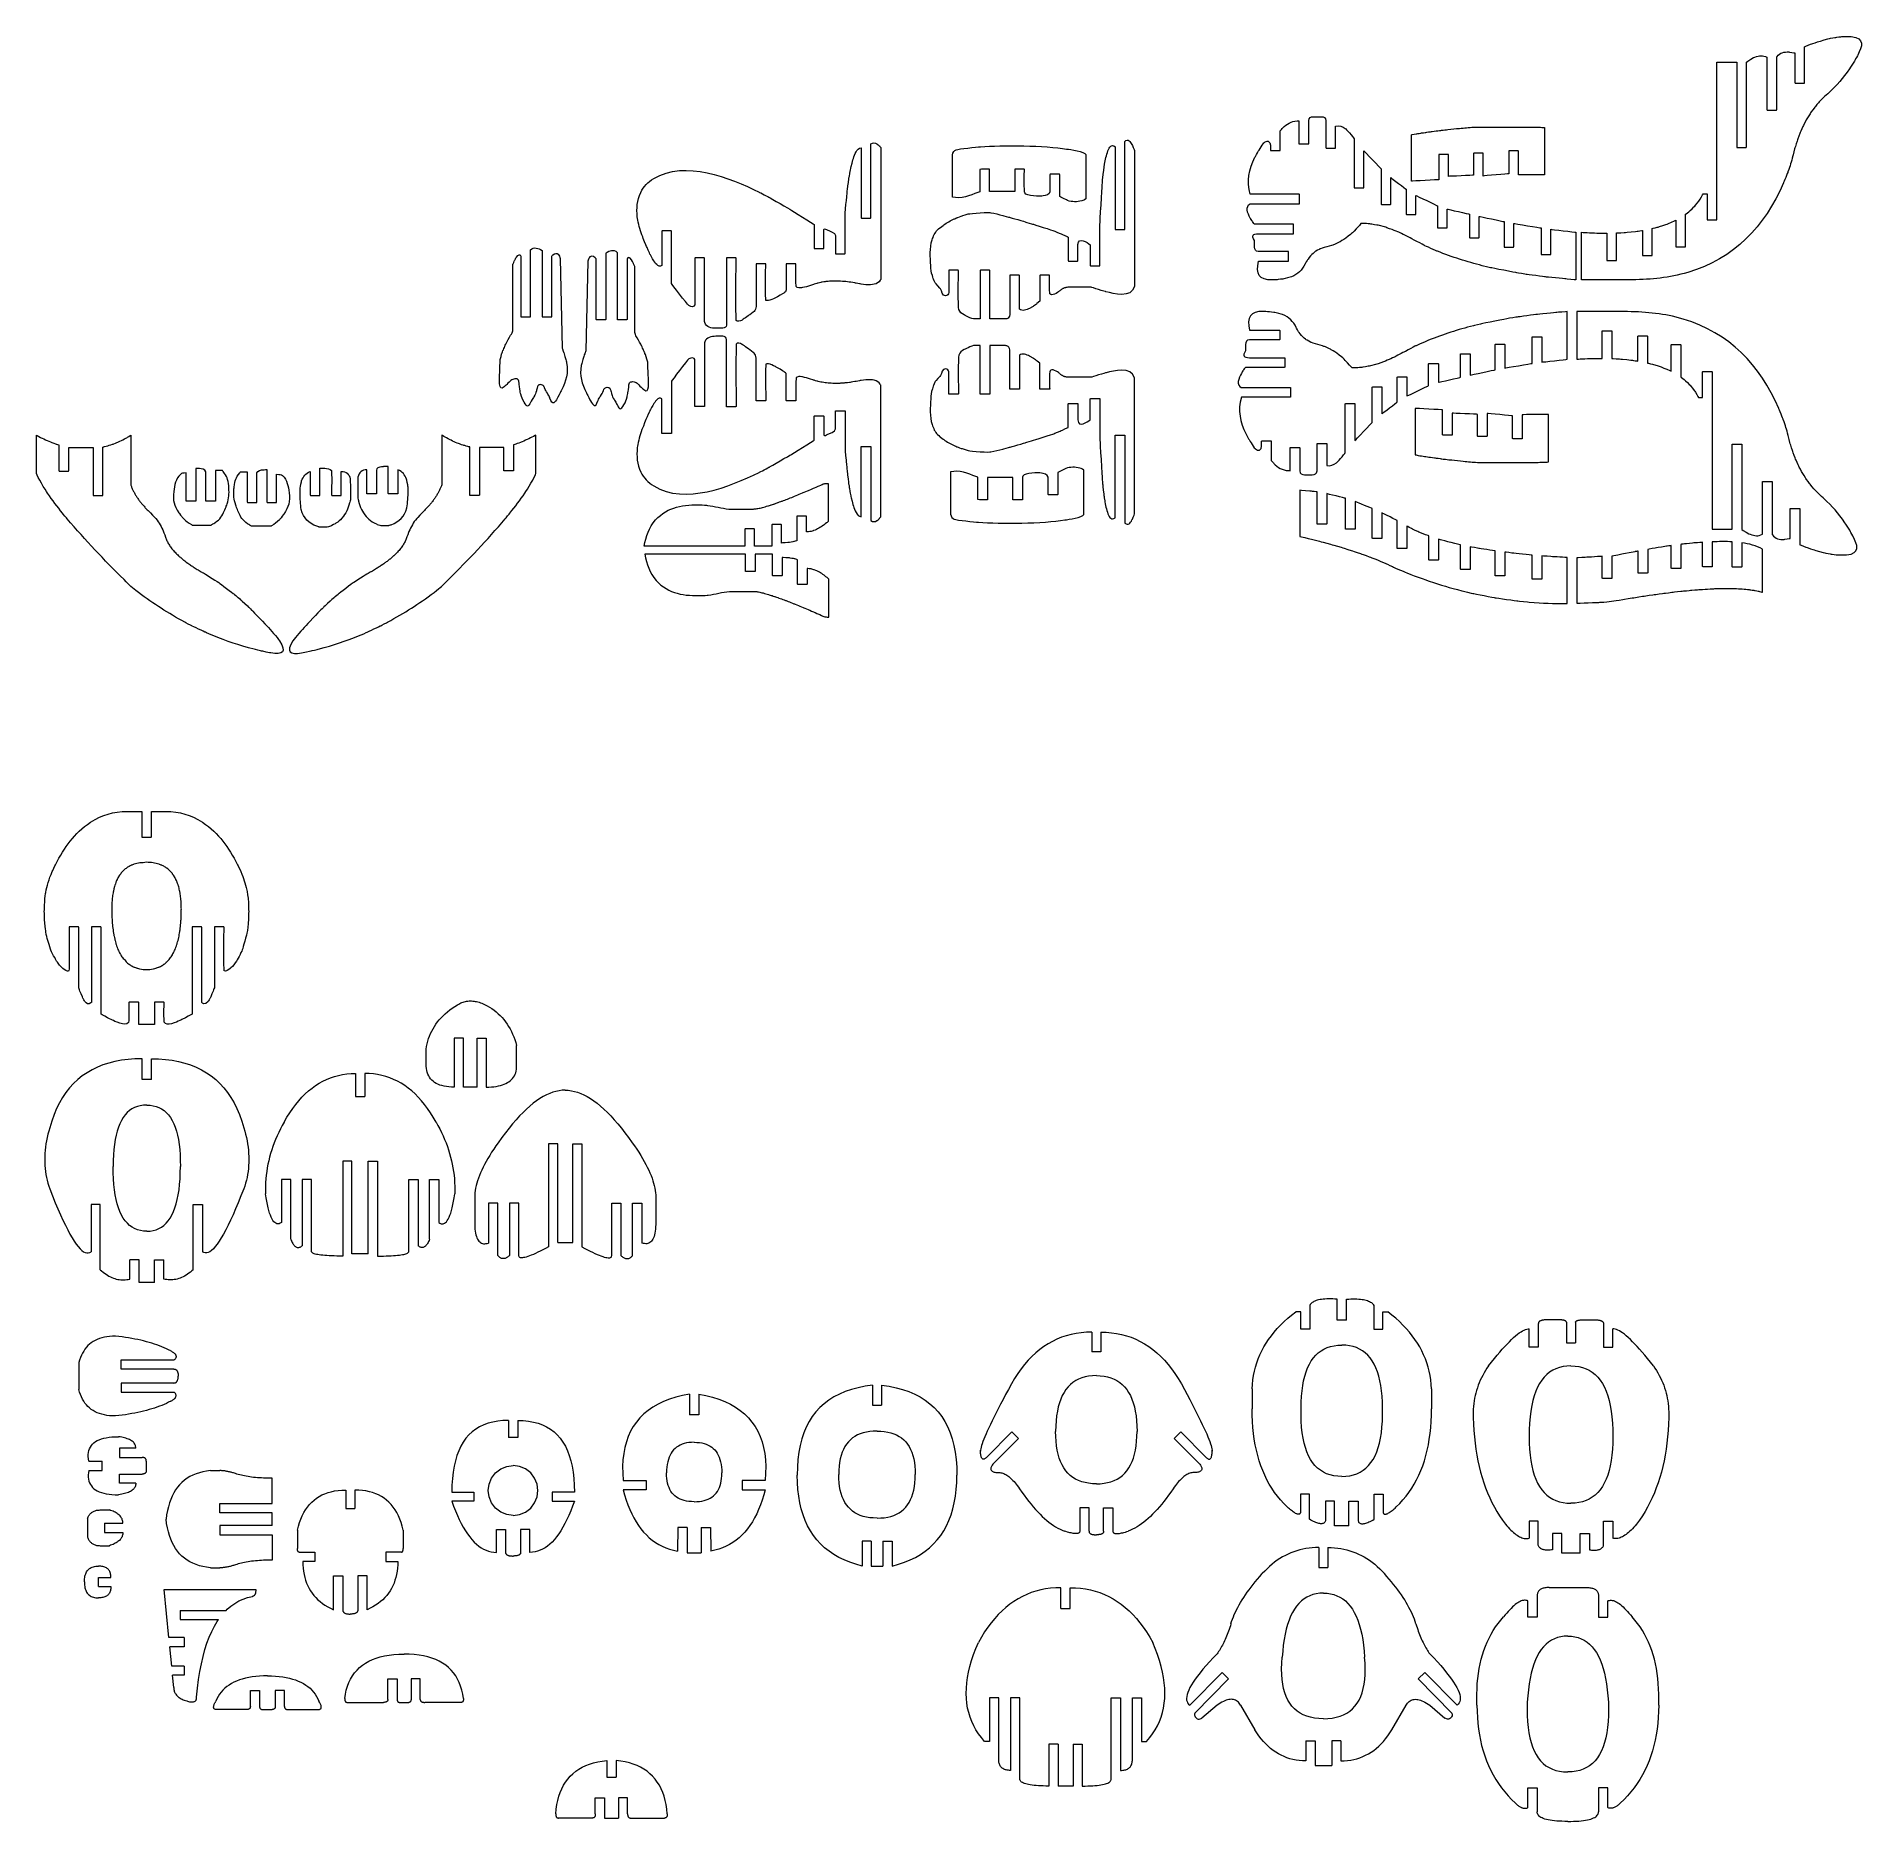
# Model space of a CAD drawing. Header units: inches. Extents: x -318 to 215, y -214 to 306.
import ezdxf

# ---------------------------------------------------------------- set-up
doc = ezdxf.new("R2010")
doc.units = ezdxf.units.IN
doc.header["$MEASUREMENT"] = 0
doc.layers.add('Layer 1', color=7, linetype='Continuous')

msp = doc.modelspace()

# ---------------------------------------------------------------- linework, layer by layer
at = {"layer": 'Layer 1', "color": 1, "lineweight": 9}
for points, knots in [([(204.0785, 289.6362), (206.5911, 291.9916), (208.2578, 293.8984), (210.2248, 296.7265), (210.2248, 296.7265), (210.2248, 296.7265), (211.8643, 299.3483), (211.8643, 299.3483), (211.8643, 299.3483), (211.8643, 299.3483), (212.6078, 300.7084), (212.6078, 300.7084), (212.6078, 300.7084), (213.8749, 303.1956), (214.835, 305.6924), (210.6658, 306.0881), (210.6658, 306.0881), (210.6658, 306.0881), (207.9267, 306.0687), (207.9267, 306.0687), (207.9267, 306.0687), (207.9267, 306.0687), (206.2127, 305.8657), (206.2127, 305.8657), (206.2127, 305.8657), (206.2127, 305.8657), (204.4137, 305.5278), (204.4137, 305.5278), (204.4137, 305.5278), (204.4137, 305.5278), (201.2223, 304.6635), (201.2223, 304.6635), (201.2223, 304.6635), (201.2223, 304.6635), (199.193, 303.9642), (199.193, 303.9642), (199.193, 303.9642), (199.193, 303.9642), (197.1218, 303.1472), (197.1218, 303.1472), (197.1218, 303.1472), (197.1218, 303.1472), (197.1218, 292.6085), (197.1218, 292.6085), (197.1218, 292.6085), (197.1218, 292.6085), (197.0501, 292.5368), (197.0501, 292.5368), (197.0501, 292.5368), (197.0501, 292.5368), (194.3725, 292.5368), (194.3725, 292.5368), (194.3725, 292.5368), (194.3725, 292.5368), (194.3008, 292.6085), (194.3008, 292.6085), (194.3008, 292.6085), (194.3008, 292.6085), (194.3008, 301.3127), (194.3008, 301.3127), (194.3008, 301.3127), (194.3008, 301.3127), (192.49, 301.6062), (192.49, 301.6062), (192.49, 301.6062), (191.1771, 301.6519), (189.9333, 301.437), (189.1251, 300.2713), (189.1251, 300.2713), (189.1251, 300.2713), (188.9975, 300.0711), (188.9975, 300.0711), (188.9975, 300.0711), (188.9975, 300.0711), (188.9975, 284.7556), (188.9975, 284.7556), (188.9975, 284.7556), (188.9975, 284.7556), (188.9258, 284.6839), (188.9258, 284.6839), (188.9258, 284.6839), (188.9258, 284.6839), (186.248, 284.6839), (186.248, 284.6839), (186.248, 284.6839), (186.248, 284.6839), (186.1764, 284.7556), (186.1764, 284.7556), (186.1764, 284.7556), (186.1764, 284.7556), (186.1764, 300.0508), (186.1764, 300.0508), (186.1764, 300.0508), (184.9858, 300.7524), (183.8993, 300.5703), (182.6591, 300.1025), (182.6591, 300.1025), (182.6591, 300.2585), (180.303, 298.7474), (180.1899, 298.6666), (180.1899, 298.6666), (180.1899, 298.6666), (180.1899, 273.8929), (180.1899, 273.8929), (180.1899, 273.8929), (180.1899, 273.8929), (180.1182, 273.8212), (180.1182, 273.8212), (180.1182, 273.8212), (180.1182, 273.8212), (177.4404, 273.8212), (177.4404, 273.8212), (177.4404, 273.8212), (177.4404, 273.8212), (177.3688, 273.8929), (177.3688, 273.8929), (177.3688, 273.8929), (177.3688, 273.8929), (177.3688, 298.6317), (177.3688, 298.6317), (177.3688, 298.6317), (177.3688, 298.6317), (171.5622, 298.6317), (171.5622, 298.6317), (171.5622, 298.6317), (171.5622, 298.6317), (171.5622, 252.8031), (171.5622, 252.8031), (171.5622, 252.8031), (171.5622, 252.8031), (171.4905, 252.7314), (171.4905, 252.7314), (171.4905, 252.7314), (171.4905, 252.7314), (168.8129, 252.7314), (168.8129, 252.7314), (168.8129, 252.7314), (168.8129, 252.7314), (168.7412, 252.8031), (168.7412, 252.8031), (168.7412, 252.8031), (168.7412, 252.8031), (168.7412, 260.3122), (168.7412, 260.3122), (168.7412, 260.3122), (168.7412, 260.3122), (167.6064, 260.3122), (167.6064, 260.3122), (167.6064, 260.3122), (167.6064, 260.3122), (166.5302, 258.4527), (166.5302, 258.4527), (166.5302, 258.4527), (166.5302, 258.4527), (165.1688, 256.7195), (165.1688, 256.7195), (165.1688, 256.7195), (165.1688, 256.7195), (163.5474, 255.1587), (163.5474, 255.1587), (163.5474, 255.1587), (163.5474, 255.1587), (162.4336, 254.3361), (162.4336, 254.3361), (162.4336, 254.3361), (162.4336, 254.3361), (162.4336, 244.952), (162.4336, 244.952), (162.4336, 244.952), (162.4336, 244.952), (162.362, 244.8803), (162.362, 244.8803), (162.362, 244.8803), (162.362, 244.8803), (159.6845, 244.8803), (159.6845, 244.8803), (159.6845, 244.8803), (159.6845, 244.8803), (159.6129, 244.952), (159.6129, 244.952), (159.6129, 244.952), (159.6129, 244.952), (159.6129, 252.6031), (159.6129, 252.6031), (159.6129, 252.6031), (159.6129, 252.6031), (157.13, 251.5117), (157.13, 251.5117), (157.13, 251.5117), (157.13, 251.5117), (154.474, 250.6403), (154.474, 250.6403), (154.474, 250.6403), (154.474, 250.6403), (152.7578, 250.2288), (152.7578, 250.2288), (152.7578, 250.2288), (152.7578, 250.2288), (152.7578, 242.3961), (152.7578, 242.3961), (152.7578, 242.3961), (152.7578, 242.3961), (152.6861, 242.3244), (152.6861, 242.3244), (152.6861, 242.3244), (152.6861, 242.3244), (150.0081, 242.3244), (150.0081, 242.3244), (150.0081, 242.3244), (150.0081, 242.3244), (149.9364, 242.3961), (149.9364, 242.3961), (149.9364, 242.3961), (149.9364, 242.3961), (149.9364, 249.6717), (149.9364, 249.6717), (149.9364, 249.6717), (149.9364, 249.6717), (148.3873, 249.4141), (148.3873, 249.4141), (148.3873, 249.4141), (148.3873, 249.4141), (144.9569, 249.0585), (144.9569, 249.0585), (144.9569, 249.0585), (144.9569, 249.0585), (142.3514, 248.9284), (142.3514, 248.9284), (142.3514, 248.9284), (142.3514, 248.9284), (142.3514, 240.9355), (142.3514, 240.9355), (142.3514, 240.9355), (142.3514, 240.9355), (142.2797, 240.8638), (142.2797, 240.8638), (142.2797, 240.8638), (142.2797, 240.8638), (139.6019, 240.8638), (139.6019, 240.8638), (139.6019, 240.8638), (139.6019, 240.8638), (139.5302, 240.9355), (139.5302, 240.9355), (139.5302, 240.9355), (139.5302, 240.9355), (139.5302, 248.8687), (139.5302, 248.8687), (139.5302, 248.8687), (139.5302, 248.8687), (137.3211, 248.8614), (137.3211, 248.8614), (137.3211, 248.8614), (137.3211, 248.8614), (133.1161, 249.02), (133.1161, 249.02), (133.1161, 249.02), (133.1161, 249.02), (132.1216, 249.0934), (132.1216, 249.0934), (132.1216, 249.0934), (132.1216, 249.0934), (132.1216, 235.2559), (132.1216, 235.2559), (132.1216, 235.2559), (132.1216, 235.2559), (146.935, 235.2557), (146.935, 235.2557), (146.935, 235.2557), (152.7023, 235.3996), (157.5392, 235.7686), (163.1429, 237.4329), (163.1429, 237.4329), (176.5675, 241.4202), (185.5171, 250.7878), (190.9707, 263.4595), (190.9707, 263.4595), (190.9707, 263.4595), (192.2565, 266.6801), (192.2565, 266.6801), (192.2565, 266.6801), (192.8994, 268.5553), (193.276, 269.4202), (193.6969, 271.3253), (193.6969, 271.3253), (193.6969, 271.3253), (194.3221, 273.7388), (194.3221, 273.7388), (194.3221, 273.7388), (194.3221, 273.7388), (195.0423, 276.0245), (195.0423, 276.0245), (195.0423, 276.0245), (195.0423, 276.0245), (195.858, 278.1829), (195.858, 278.1829), (195.858, 278.1829), (195.858, 278.1829), (196.769, 280.2135), (196.769, 280.2135), (196.769, 280.2135), (196.769, 280.2135), (197.7754, 282.1166), (197.7754, 282.1166), (197.7754, 282.1166), (197.7754, 282.1166), (198.8768, 283.8917), (198.8768, 283.8917), (198.8768, 283.8917), (198.8768, 283.8917), (200.0739, 285.5392), (200.0739, 285.5392), (200.0739, 285.5392), (200.0739, 285.5392), (201.3666, 287.0591), (201.3666, 287.0591), (201.3666, 287.0591), (201.3666, 287.0591), (202.7543, 288.4509), (202.7543, 288.4509), (202.7543, 288.4509), (202.7543, 288.4509), (204.0785, 289.6362), (204.0785, 289.6362)], [0, 0, 0, 0, 0.01234568, 0.01234568, 0.01234568, 0.01234569, 0.02469136, 0.02469136, 0.02469136, 0.02469137, 0.03703704, 0.03703704, 0.03703704, 0.03703705, 0.04938272, 0.04938272, 0.04938272, 0.04938273, 0.0617284, 0.0617284, 0.0617284, 0.06172841, 0.07407407, 0.07407407, 0.07407407, 0.07407408, 0.08641975, 0.08641975, 0.08641975, 0.08641976, 0.09876543, 0.09876543, 0.09876543, 0.09876544, 0.11111111, 0.11111111, 0.11111111, 0.11111112, 0.12345679, 0.12345679, 0.12345679, 0.1234568, 0.13580247, 0.13580247, 0.13580247, 0.13580248, 0.14814815, 0.14814815, 0.14814815, 0.14814816, 0.16049383, 0.16049383, 0.16049383, 0.16049384, 0.17283951, 0.17283951, 0.17283951, 0.17283952, 0.18518519, 0.18518519, 0.18518519, 0.1851852, 0.19753086, 0.19753086, 0.19753086, 0.19753087, 0.20987654, 0.20987654, 0.20987654, 0.20987655, 0.22222222, 0.22222222, 0.22222222, 0.22222223, 0.2345679, 0.2345679, 0.2345679, 0.23456791, 0.24691358, 0.24691358, 0.24691358, 0.24691359, 0.25925926, 0.25925926, 0.25925926, 0.25925927, 0.27160494, 0.27160494, 0.27160494, 0.27160495, 0.28395062, 0.28395062, 0.28395062, 0.28395063, 0.2962963, 0.2962963, 0.2962963, 0.29629631, 0.30864198, 0.30864198, 0.30864198, 0.30864199, 0.32098765, 0.32098765, 0.32098765, 0.32098766, 0.33333333, 0.33333333, 0.33333333, 0.33333334, 0.34567901, 0.34567901, 0.34567901, 0.34567902, 0.35802469, 0.35802469, 0.35802469, 0.3580247, 0.37037037, 0.37037037, 0.37037037, 0.37037038, 0.38271605, 0.38271605, 0.38271605, 0.38271606, 0.39506173, 0.39506173, 0.39506173, 0.39506174, 0.40740741, 0.40740741, 0.40740741, 0.40740742, 0.41975309, 0.41975309, 0.41975309, 0.4197531, 0.43209877, 0.43209877, 0.43209877, 0.43209878, 0.44444444, 0.44444444, 0.44444444, 0.44444445, 0.45679012, 0.45679012, 0.45679012, 0.45679013, 0.4691358, 0.4691358, 0.4691358, 0.46913581, 0.48148148, 0.48148148, 0.48148148, 0.48148149, 0.49382716, 0.49382716, 0.49382716, 0.49382717, 0.50617284, 0.50617284, 0.50617284, 0.50617285, 0.51851852, 0.51851852, 0.51851852, 0.51851853, 0.5308642, 0.5308642, 0.5308642, 0.53086421, 0.54320988, 0.54320988, 0.54320988, 0.54320989, 0.55555556, 0.55555556, 0.55555556, 0.55555557, 0.56790123, 0.56790123, 0.56790123, 0.56790124, 0.58024691, 0.58024691, 0.58024691, 0.58024692, 0.59259259, 0.59259259, 0.59259259, 0.5925926, 0.60493827, 0.60493827, 0.60493827, 0.60493828, 0.61728395, 0.61728395, 0.61728395, 0.61728396, 0.62962963, 0.62962963, 0.62962963, 0.62962964, 0.64197531, 0.64197531, 0.64197531, 0.64197532, 0.65432099, 0.65432099, 0.65432099, 0.654321, 0.66666667, 0.66666667, 0.66666667, 0.66666668, 0.67901235, 0.67901235, 0.67901235, 0.67901236, 0.69135802, 0.69135802, 0.69135802, 0.69135803, 0.7037037, 0.7037037, 0.7037037, 0.70370371, 0.71604938, 0.71604938, 0.71604938, 0.71604939, 0.72839506, 0.72839506, 0.72839506, 0.72839507, 0.74074074, 0.74074074, 0.74074074, 0.74074075, 0.75308642, 0.75308642, 0.75308642, 0.75308643, 0.7654321, 0.7654321, 0.7654321, 0.76543211, 0.77777778, 0.77777778, 0.77777778, 0.77777779, 0.79012346, 0.79012346, 0.79012346, 0.79012347, 0.80246914, 0.80246914, 0.80246914, 0.80246915, 0.81481481, 0.81481481, 0.81481481, 0.81481482, 0.82716049, 0.82716049, 0.82716049, 0.8271605, 0.83950617, 0.83950617, 0.83950617, 0.83950618, 0.85185185, 0.85185185, 0.85185185, 0.85185186, 0.86419753, 0.86419753, 0.86419753, 0.86419754, 0.87654321, 0.87654321, 0.87654321, 0.87654322, 0.88888889, 0.88888889, 0.88888889, 0.8888889, 0.90123457, 0.90123457, 0.90123457, 0.90123458, 0.91358025, 0.91358025, 0.91358025, 0.91358026, 0.92592593, 0.92592593, 0.92592593, 0.92592594, 0.9382716, 0.9382716, 0.9382716, 0.93827161, 0.95061728, 0.95061728, 0.95061728, 0.95061729, 0.96296296, 0.96296296, 0.96296296, 0.96296297, 0.97530864, 0.97530864, 0.97530864, 0.97530865, 0.98765432, 0.98765432, 0.98765432, 0.98765433, 1, 1, 1, 1]), ([(72.9429, 251.1334), (72.9429, 251.1334), (75.1539, 250.5501), (75.1539, 250.5501), (75.1539, 250.5501), (75.1539, 250.5501), (77.4178, 249.7611), (77.4178, 249.7611), (77.4178, 249.7611), (77.4178, 249.7611), (78.9562, 249.1208), (78.9562, 249.1208), (78.9562, 249.1208), (78.9562, 249.1208), (80.518, 248.3891), (80.518, 248.3891), (80.518, 248.3891), (80.518, 248.3891), (82.1036, 247.5664), (82.1036, 247.5664), (82.1036, 247.5664), (82.1036, 247.5664), (86.4177, 245.279), (86.4177, 245.279), (86.4177, 245.279), (86.4177, 245.279), (90.2123, 243.5815), (90.2123, 243.5815), (90.2123, 243.5815), (94.4831, 241.8883), (98.8206, 240.5241), (103.266, 239.3681), (103.266, 239.3681), (103.266, 239.3681), (105.6883, 238.7928), (105.6883, 238.7928), (105.6883, 238.7928), (105.6883, 238.7928), (113.369, 237.2875), (113.369, 237.2875), (113.369, 237.2875), (113.369, 237.2875), (116.0676, 236.8589), (116.0676, 236.8589), (116.0676, 236.8589), (116.0676, 236.8589), (121.6787, 236.1102), (121.6787, 236.1102), (121.6787, 236.1102), (121.6787, 236.1102), (127.5671, 235.5084), (127.5671, 235.5084), (127.5671, 235.5084), (127.5671, 235.5084), (130.5403, 235.2679), (130.5403, 235.2679), (130.5403, 235.2679), (130.5403, 235.2679), (130.5403, 249.1428), (130.5403, 249.1428), (130.5403, 249.1428), (130.5403, 249.1428), (123.1983, 249.9727), (123.1983, 249.9727), (123.1983, 249.9727), (123.1983, 249.9727), (123.1983, 242.6762), (123.1983, 242.6762), (123.1983, 242.6762), (123.1983, 242.6762), (123.1267, 242.6045), (123.1267, 242.6045), (123.1267, 242.6045), (123.1267, 242.6045), (120.4489, 242.6045), (120.4489, 242.6045), (120.4489, 242.6045), (120.4489, 242.6045), (120.3772, 242.6762), (120.3772, 242.6762), (120.3772, 242.6762), (120.3772, 242.6762), (120.3772, 250.3548), (120.3772, 250.3548), (120.3772, 250.3548), (120.3772, 250.3548), (112.4269, 251.6997), (112.4269, 251.6997), (112.4269, 251.6997), (112.4269, 251.6997), (112.4269, 244.8671), (112.4269, 244.8671), (112.4269, 244.8671), (112.4269, 244.8671), (112.3553, 244.7954), (112.3553, 244.7954), (112.3553, 244.7954), (112.3553, 244.7954), (109.6775, 244.7954), (109.6775, 244.7954), (109.6775, 244.7954), (109.6775, 244.7954), (109.6058, 244.8671), (109.6058, 244.8671), (109.6058, 244.8671), (109.6058, 244.8671), (109.6058, 252.2221), (109.6058, 252.2221), (109.6058, 252.2221), (109.6058, 252.2221), (102.3855, 253.7397), (102.3855, 253.7397), (102.3855, 253.7397), (102.3855, 253.7397), (102.3855, 247.6057), (102.3855, 247.6057), (102.3855, 247.6057), (102.3855, 247.6057), (102.3138, 247.534), (102.3138, 247.534), (102.3138, 247.534), (102.3138, 247.534), (99.636, 247.534), (99.636, 247.534), (99.636, 247.534), (99.636, 247.534), (99.5644, 247.6057), (99.5644, 247.6057), (99.5644, 247.6057), (99.5644, 247.6057), (99.5644, 254.376), (99.5644, 254.376), (99.5644, 254.376), (99.5644, 254.376), (93.0747, 255.8546), (93.0747, 255.8546), (93.0747, 255.8546), (93.0747, 255.8546), (93.0747, 250.4357), (93.0747, 250.4357), (93.0747, 250.4357), (93.0747, 250.4357), (93.003, 250.3641), (93.003, 250.3641), (93.003, 250.3641), (93.003, 250.3641), (90.3252, 250.3641), (90.3252, 250.3641), (90.3252, 250.3641), (90.3252, 250.3641), (90.2535, 250.4357), (90.2535, 250.4357), (90.2535, 250.4357), (90.2535, 250.4357), (90.2535, 256.8045), (90.2535, 256.8045), (90.2535, 256.8045), (90.2535, 256.8045), (83.9461, 259.828), (83.9461, 259.828), (83.9461, 259.828), (83.9461, 259.828), (83.9461, 254.3611), (83.9461, 254.3611), (83.9461, 254.3611), (83.9461, 254.3611), (83.8744, 254.2895), (83.8744, 254.2895), (83.8744, 254.2895), (83.8744, 254.2895), (81.1968, 254.2895), (81.1968, 254.2895), (81.1968, 254.2895), (81.1968, 254.2895), (81.1251, 254.3611), (81.1251, 254.3611), (81.1251, 254.3611), (81.1251, 254.3611), (81.1251, 261.6114), (81.1251, 261.6114), (81.1251, 261.6114), (81.1251, 261.6114), (76.6434, 265.0101), (76.6434, 265.0101), (76.6434, 265.0101), (76.6434, 265.0101), (76.6434, 257.2826), (76.6434, 257.2826), (76.6434, 257.2826), (76.6434, 257.2826), (76.5718, 257.2109), (76.5718, 257.2109), (76.5718, 257.2109), (76.5718, 257.2109), (73.894, 257.2109), (73.894, 257.2109), (73.894, 257.2109), (73.894, 257.2109), (73.8223, 257.2826), (73.8223, 257.2826), (73.8223, 257.2826), (73.8223, 257.2826), (73.8223, 267.5403), (73.8223, 267.5403), (73.8223, 267.5403), (73.8223, 267.5403), (68.7929, 272.8406), (68.7929, 272.8406), (68.7929, 272.8406), (68.7929, 272.8406), (68.7929, 262.1209), (68.7929, 262.1209), (68.7929, 262.1209), (68.7929, 262.1209), (68.7212, 262.0492), (68.7212, 262.0492), (68.7212, 262.0492), (68.7212, 262.0492), (66.0434, 262.0492), (66.0434, 262.0492), (66.0434, 262.0492), (66.0434, 262.0492), (65.9718, 262.1209), (65.9718, 262.1209), (65.9718, 262.1209), (65.9718, 262.1209), (65.9718, 276.3049), (65.9718, 276.3049), (65.9718, 276.3049), (65.8007, 276.87), (63.3974, 279.3123), (63.3976, 279.3125), (63.3976, 279.3125), (62.5514, 279.9287), (61.631, 280.3317), (60.5774, 280.05), (60.5774, 280.05), (60.5774, 280.05), (60.5774, 273.7155), (60.5774, 273.7155), (60.5774, 273.7155), (60.5774, 273.7155), (60.5057, 273.6438), (60.5057, 273.6438), (60.5057, 273.6438), (60.5057, 273.6438), (57.8279, 273.6438), (57.8279, 273.6438), (57.8279, 273.6438), (57.8279, 273.6438), (57.7562, 273.7155), (57.7562, 273.7155), (57.7562, 273.7155), (57.7562, 273.7155), (57.7564, 281.6511), (57.7564, 281.6511), (57.7564, 281.6511), (57.7297, 282.4802), (57.1181, 282.7453), (56.3651, 282.7617), (56.3651, 282.7617), (56.3651, 282.7617), (54.0963, 282.7617), (54.0963, 282.7617), (54.0963, 282.7617), (53.3459, 282.7451), (52.7542, 282.4727), (52.7265, 281.6511), (52.7265, 281.6511), (52.7265, 281.6511), (52.7267, 274.9015), (52.7267, 274.9015), (52.7267, 274.9015), (52.7267, 274.9015), (52.655, 274.8298), (52.655, 274.8298), (52.655, 274.8298), (52.655, 274.8298), (49.9776, 274.8298), (49.9776, 274.8298), (49.9776, 274.8298), (49.9776, 274.8298), (49.9059, 274.9015), (49.9059, 274.9015), (49.9059, 274.9015), (49.9059, 274.9015), (49.9059, 281.5811), (49.9059, 281.5811), (49.9059, 281.5811), (49.9059, 281.5811), (49.3531, 281.5758), (49.3531, 281.5758), (49.3531, 281.5758), (47.6774, 281.4312), (46.3209, 280.6415), (45.1477, 279.4656), (45.1477, 279.4656), (45.1477, 279.4656), (44.4199, 278.6198), (44.4199, 278.6198), (44.4199, 278.6198), (44.4199, 278.6198), (44.4199, 272.9853), (44.4199, 272.9853), (44.4199, 272.9853), (44.4199, 272.9853), (44.3482, 272.9136), (44.3482, 272.9136), (44.3482, 272.9136), (44.3482, 272.9136), (41.6706, 272.9136), (41.6706, 272.9136), (41.6706, 272.9136), (41.6706, 272.9136), (41.599, 272.9853), (41.599, 272.9853), (41.599, 272.9853), (41.599, 273.7079), (41.8861, 275.2938), (40.9634, 275.6229), (40.9634, 275.6229), (40.5504, 275.7702), (40.1382, 275.4577), (39.8402, 275.2104), (39.8402, 275.2104), (39.6647, 275.386), (38.0668, 272.7151), (37.9485, 272.5251), (37.9485, 272.5251), (37.9485, 272.5251), (37.0742, 270.9481), (37.0742, 270.9481), (37.0742, 270.9481), (35.3757, 267.4342), (34.5988, 264.0025), (35.7297, 260.1841), (35.7297, 260.1841), (35.7297, 260.1841), (49.9776, 260.1841), (49.9776, 260.1841), (49.9776, 260.1841), (49.9776, 260.1841), (50.0493, 260.1124), (50.0493, 260.1124), (50.0493, 260.1124), (50.0493, 260.1124), (50.0493, 257.4346), (50.0493, 257.4346), (50.0493, 257.4346), (50.0493, 257.4346), (49.9776, 257.3629), (49.9776, 257.3629), (49.9776, 257.3629), (49.9776, 257.3629), (35.6951, 257.3629), (35.6951, 257.3629), (35.6951, 257.3629), (34.992, 257.174), (34.7412, 256.2499), (34.8048, 255.6318), (34.8048, 255.6318), (34.935, 254.7769), (35.3138, 253.995), (35.7335, 253.2466), (35.7335, 253.2466), (35.7335, 253.2466), (36.2663, 252.4022), (36.2663, 252.4022), (36.2663, 252.4022), (36.2663, 252.4022), (36.899, 251.5115), (36.899, 251.5115), (36.899, 251.5115), (36.899, 251.5115), (48.2657, 251.5115), (48.2657, 251.5115), (48.2657, 251.5115), (48.2657, 251.5115), (48.3374, 251.4399), (48.3374, 251.4399), (48.3374, 251.4399), (48.3374, 251.4399), (48.3374, 248.7622), (48.3374, 248.7622), (48.3374, 248.7622), (48.3374, 248.7622), (48.2657, 248.6905), (48.2657, 248.6905), (48.2657, 248.6905), (48.2657, 248.6905), (38.0497, 248.6907), (38.0497, 248.6907), (38.0497, 248.6907), (36.4437, 248.6572), (35.9384, 248.163), (36.9218, 246.7335), (36.9218, 246.7335), (36.9218, 246.7335), (36.9461, 244.8154), (36.9461, 244.8154), (36.9461, 244.8154), (37.0785, 244.1495), (37.1972, 243.5102), (38.0497, 243.4781), (38.0497, 243.4781), (38.0497, 243.4781), (46.8138, 243.4783), (46.8138, 243.4783), (46.8138, 243.4783), (46.8138, 243.4783), (46.8855, 243.4066), (46.8855, 243.4066), (46.8855, 243.4066), (46.8855, 243.4066), (46.8855, 240.7286), (46.8855, 240.7286), (46.8855, 240.7286), (46.8855, 240.7286), (46.8138, 240.6569), (46.8138, 240.6569), (46.8138, 240.6569), (46.8138, 240.6569), (38.1073, 240.6569), (38.1073, 240.6569), (38.1073, 240.6569), (37.3101, 237.0367), (38.1724, 235.0437), (42.1534, 235.2619), (42.1534, 235.2619), (42.1534, 235.2619), (43.575, 235.3048), (43.575, 235.3048), (43.575, 235.3048), (43.575, 235.3048), (45.5002, 235.5289), (45.5002, 235.5289), (45.5002, 235.5289), (45.5002, 235.5289), (47.6924, 236.1266), (47.6924, 236.1266), (47.6924, 236.1266), (49.6382, 236.9465), (50.7977, 238.0293), (51.6957, 239.9376), (51.6957, 239.9376), (51.6957, 239.9376), (52.3653, 241.1178), (52.3653, 241.1178), (52.3653, 241.1178), (52.3653, 241.1178), (53.41, 242.4457), (53.41, 242.4457), (53.41, 242.4457), (53.41, 242.4457), (54.628, 243.4914), (54.628, 243.4914), (54.628, 243.4914), (54.628, 243.4914), (56.0191, 244.2536), (56.0191, 244.2536), (56.0191, 244.2536), (56.0191, 244.2536), (59.9484, 245.4536), (59.9484, 245.4536), (59.9484, 245.4536), (59.9484, 245.4536), (61.6257, 246.2133), (61.6257, 246.2133), (61.6257, 246.2133), (61.6257, 246.2133), (63.2176, 247.1585), (63.2176, 247.1585), (63.2176, 247.1585), (63.2176, 247.1585), (65.2162, 248.7126), (65.2162, 248.7126), (65.2162, 248.7126), (65.2162, 248.7126), (65.6909, 249.1517), (65.6909, 249.1517), (65.6909, 249.1517), (65.6909, 249.1517), (67.5047, 251.1221), (67.5047, 251.1221), (67.5047, 251.1221), (67.5047, 251.1221), (67.9348, 251.6668), (67.9348, 251.6668), (67.9348, 251.6668), (67.9348, 251.6668), (69.3754, 251.6483), (69.3754, 251.6483), (69.3754, 251.6483), (69.3754, 251.6483), (70.7848, 251.511), (70.7848, 251.511), (70.7848, 251.511), (70.7848, 251.511), (72.9429, 251.1334), (72.9429, 251.1334)], [0, 0, 0, 0, 0.008, 0.008, 0.008, 0.00800001, 0.016, 0.016, 0.016, 0.01600001, 0.024, 0.024, 0.024, 0.02400001, 0.032, 0.032, 0.032, 0.03200001, 0.04, 0.04, 0.04, 0.04000001, 0.048, 0.048, 0.048, 0.04800001, 0.056, 0.056, 0.056, 0.05600001, 0.064, 0.064, 0.064, 0.06400001, 0.072, 0.072, 0.072, 0.07200001, 0.08, 0.08, 0.08, 0.08000001, 0.088, 0.088, 0.088, 0.08800001, 0.096, 0.096, 0.096, 0.09600001, 0.104, 0.104, 0.104, 0.10400001, 0.112, 0.112, 0.112, 0.11200001, 0.12, 0.12, 0.12, 0.12000001, 0.128, 0.128, 0.128, 0.12800001, 0.136, 0.136, 0.136, 0.13600001, 0.144, 0.144, 0.144, 0.14400001, 0.152, 0.152, 0.152, 0.15200001, 0.16, 0.16, 0.16, 0.16000001, 0.168, 0.168, 0.168, 0.16800001, 0.176, 0.176, 0.176, 0.17600001, 0.184, 0.184, 0.184, 0.18400001, 0.192, 0.192, 0.192, 0.19200001, 0.2, 0.2, 0.2, 0.20000001, 0.208, 0.208, 0.208, 0.20800001, 0.216, 0.216, 0.216, 0.21600001, 0.224, 0.224, 0.224, 0.22400001, 0.232, 0.232, 0.232, 0.23200001, 0.24, 0.24, 0.24, 0.24000001, 0.248, 0.248, 0.248, 0.24800001, 0.256, 0.256, 0.256, 0.25600001, 0.264, 0.264, 0.264, 0.26400001, 0.272, 0.272, 0.272, 0.27200001, 0.28, 0.28, 0.28, 0.28000001, 0.288, 0.288, 0.288, 0.28800001, 0.296, 0.296, 0.296, 0.29600001, 0.304, 0.304, 0.304, 0.30400001, 0.312, 0.312, 0.312, 0.31200001, 0.32, 0.32, 0.32, 0.32000001, 0.328, 0.328, 0.328, 0.32800001, 0.336, 0.336, 0.336, 0.33600001, 0.344, 0.344, 0.344, 0.34400001, 0.352, 0.352, 0.352, 0.35200001, 0.36, 0.36, 0.36, 0.36000001, 0.368, 0.368, 0.368, 0.36800001, 0.376, 0.376, 0.376, 0.37600001, 0.384, 0.384, 0.384, 0.38400001, 0.392, 0.392, 0.392, 0.39200001, 0.4, 0.4, 0.4, 0.40000001, 0.408, 0.408, 0.408, 0.40800001, 0.416, 0.416, 0.416, 0.41600001, 0.424, 0.424, 0.424, 0.42400001, 0.432, 0.432, 0.432, 0.43200001, 0.44, 0.44, 0.44, 0.44000001, 0.448, 0.448, 0.448, 0.44800001, 0.456, 0.456, 0.456, 0.45600001, 0.464, 0.464, 0.464, 0.46400001, 0.472, 0.472, 0.472, 0.47200001, 0.48, 0.48, 0.48, 0.48000001, 0.488, 0.488, 0.488, 0.48800001, 0.496, 0.496, 0.496, 0.49600001, 0.504, 0.504, 0.504, 0.50400001, 0.512, 0.512, 0.512, 0.51200001, 0.52, 0.52, 0.52, 0.52000001, 0.528, 0.528, 0.528, 0.52800001, 0.536, 0.536, 0.536, 0.53600001, 0.544, 0.544, 0.544, 0.54400001, 0.552, 0.552, 0.552, 0.55200001, 0.56, 0.56, 0.56, 0.56000001, 0.568, 0.568, 0.568, 0.56800001, 0.576, 0.576, 0.576, 0.57600001, 0.584, 0.584, 0.584, 0.58400001, 0.592, 0.592, 0.592, 0.59200001, 0.6, 0.6, 0.6, 0.60000001, 0.608, 0.608, 0.608, 0.60800001, 0.616, 0.616, 0.616, 0.61600001, 0.624, 0.624, 0.624, 0.62400001, 0.632, 0.632, 0.632, 0.63200001, 0.64, 0.64, 0.64, 0.64000001, 0.648, 0.648, 0.648, 0.64800001, 0.656, 0.656, 0.656, 0.65600001, 0.664, 0.664, 0.664, 0.66400001, 0.672, 0.672, 0.672, 0.67200001, 0.68, 0.68, 0.68, 0.68000001, 0.688, 0.688, 0.688, 0.68800001, 0.696, 0.696, 0.696, 0.69600001, 0.704, 0.704, 0.704, 0.70400001, 0.712, 0.712, 0.712, 0.71200001, 0.72, 0.72, 0.72, 0.72000001, 0.728, 0.728, 0.728, 0.72800001, 0.736, 0.736, 0.736, 0.73600001, 0.744, 0.744, 0.744, 0.74400001, 0.752, 0.752, 0.752, 0.75200001, 0.76, 0.76, 0.76, 0.76000001, 0.768, 0.768, 0.768, 0.76800001, 0.776, 0.776, 0.776, 0.77600001, 0.784, 0.784, 0.784, 0.78400001, 0.792, 0.792, 0.792, 0.79200001, 0.8, 0.8, 0.8, 0.80000001, 0.808, 0.808, 0.808, 0.80800001, 0.816, 0.816, 0.816, 0.81600001, 0.824, 0.824, 0.824, 0.82400001, 0.832, 0.832, 0.832, 0.83200001, 0.84, 0.84, 0.84, 0.84000001, 0.848, 0.848, 0.848, 0.84800001, 0.856, 0.856, 0.856, 0.85600001, 0.864, 0.864, 0.864, 0.86400001, 0.872, 0.872, 0.872, 0.87200001, 0.88, 0.88, 0.88, 0.88000001, 0.888, 0.888, 0.888, 0.88800001, 0.896, 0.896, 0.896, 0.89600001, 0.904, 0.904, 0.904, 0.90400001, 0.912, 0.912, 0.912, 0.91200001, 0.92, 0.92, 0.92, 0.92000001, 0.928, 0.928, 0.928, 0.92800001, 0.936, 0.936, 0.936, 0.93600001, 0.944, 0.944, 0.944, 0.94400001, 0.952, 0.952, 0.952, 0.95200001, 0.96, 0.96, 0.96, 0.96000001, 0.968, 0.968, 0.968, 0.96800001, 0.976, 0.976, 0.976, 0.97600001, 0.984, 0.984, 0.984, 0.98400001, 0.992, 0.992, 0.992, 0.99200001, 1, 1, 1, 1]), ([(90.6008, 264.4235), (90.6008, 264.4235), (90.6008, 271.7052), (90.6008, 271.7052), (90.6008, 271.7052), (90.6008, 271.7052), (90.6725, 271.7769), (90.6725, 271.7769), (90.6725, 271.7769), (90.6725, 271.7769), (93.3503, 271.7769), (93.3503, 271.7769), (93.3503, 271.7769), (93.3503, 271.7769), (93.422, 271.7052), (93.422, 271.7052), (93.422, 271.7052), (93.422, 271.7052), (93.422, 265.3842), (93.422, 265.3842), (93.422, 265.3842), (93.422, 265.3842), (100.7474, 265.7241), (100.7474, 265.7241), (100.7474, 265.7241), (100.7474, 265.7241), (100.7474, 272.0822), (100.7474, 272.0822), (100.7474, 272.0822), (100.7474, 272.0822), (100.8191, 272.1539), (100.8191, 272.1539), (100.8191, 272.1539), (100.8191, 272.1539), (103.4969, 272.1539), (103.4969, 272.1539), (103.4969, 272.1539), (103.4969, 272.1539), (103.5685, 272.0822), (103.5685, 272.0822), (103.5685, 272.0822), (103.5685, 272.0822), (103.5685, 265.4924), (103.5685, 265.4924), (103.5685, 265.4924), (103.5685, 265.4924), (110.9816, 266.1488), (110.9816, 266.1488), (110.9816, 266.1488), (110.9816, 266.1488), (110.9816, 272.7511), (110.9816, 272.7511), (110.9816, 272.7511), (110.9816, 272.7511), (111.0533, 272.8227), (111.0533, 272.8227), (111.0533, 272.8227), (111.0533, 272.8227), (113.7311, 272.8227), (113.7311, 272.8227), (113.7311, 272.8227), (113.7311, 272.8227), (113.8028, 272.7511), (113.8028, 272.7511), (113.8028, 272.7511), (113.8028, 272.7511), (113.8028, 265.8218), (113.8028, 265.8218), (113.8028, 265.8218), (113.8028, 265.8218), (121.4319, 265.8101), (121.4319, 265.8101), (121.4319, 265.8101), (121.4319, 265.8101), (121.4319, 279.6009), (121.4319, 279.6009), (121.4319, 279.6009), (120.938, 279.6248), (120.3066, 279.6899), (119.8246, 279.6794), (119.8246, 279.6794), (119.2427, 279.6668), (118.6075, 279.7317), (118.0281, 279.721), (118.0281, 279.721), (117.0631, 279.7033), (116.0855, 279.7392), (115.1409, 279.721), (115.1409, 279.721), (113.7846, 279.6948), (112.4457, 279.7441), (111.1201, 279.721), (111.1201, 279.721), (109.1418, 279.6863), (107.2042, 279.79), (105.2306, 279.721), (105.2306, 279.721), (103.7668, 279.6698), (102.2299, 279.818), (100.7517, 279.721), (100.7517, 279.721), (99.322, 279.6271), (98.0397, 279.5005), (96.6279, 279.3627), (96.6279, 279.3627), (95.5645, 279.2589), (94.3809, 279.152), (93.2534, 279.0179), (93.2534, 279.0179), (92.7091, 278.9531), (92.0924, 278.9055), (91.4158, 278.8152), (91.4158, 278.8152), (91.4158, 278.8152), (90.1481, 278.6461), (90.1481, 278.6461), (90.1481, 278.6461), (90.1481, 278.6461), (88.4665, 278.4218), (88.4665, 278.4218), (88.4665, 278.4218), (88.4665, 278.4218), (86.8284, 278.2032), (86.8284, 278.2032), (86.8284, 278.2032), (86.8284, 278.2032), (85.5547, 278.0149), (85.5547, 278.0149), (85.5547, 278.0149), (85.5547, 278.0149), (84.2586, 277.8091), (84.2586, 277.8091), (84.2586, 277.8091), (84.2586, 277.8091), (82.6383, 277.5167), (82.6383, 277.5167), (82.6383, 277.5167), (82.6383, 277.5167), (82.6383, 263.9793), (82.6383, 263.9793), (82.6383, 263.9793), (82.6383, 263.9793), (90.6008, 264.4235), (90.6008, 264.4235)], [0, 0, 0, 0, 0.02777778, 0.02777778, 0.02777778, 0.02777779, 0.05555556, 0.05555556, 0.05555556, 0.05555557, 0.08333333, 0.08333333, 0.08333333, 0.08333334, 0.11111111, 0.11111111, 0.11111111, 0.11111112, 0.13888889, 0.13888889, 0.13888889, 0.1388889, 0.16666667, 0.16666667, 0.16666667, 0.16666668, 0.19444444, 0.19444444, 0.19444444, 0.19444445, 0.22222222, 0.22222222, 0.22222222, 0.22222223, 0.25, 0.25, 0.25, 0.25000001, 0.27777778, 0.27777778, 0.27777778, 0.27777779, 0.30555556, 0.30555556, 0.30555556, 0.30555557, 0.33333333, 0.33333333, 0.33333333, 0.33333334, 0.36111111, 0.36111111, 0.36111111, 0.36111112, 0.38888889, 0.38888889, 0.38888889, 0.3888889, 0.41666667, 0.41666667, 0.41666667, 0.41666668, 0.44444444, 0.44444444, 0.44444444, 0.44444445, 0.47222222, 0.47222222, 0.47222222, 0.47222223, 0.5, 0.5, 0.5, 0.50000001, 0.52777778, 0.52777778, 0.52777778, 0.52777779, 0.55555556, 0.55555556, 0.55555556, 0.55555557, 0.58333333, 0.58333333, 0.58333333, 0.58333334, 0.61111111, 0.61111111, 0.61111111, 0.61111112, 0.63888889, 0.63888889, 0.63888889, 0.6388889, 0.66666667, 0.66666667, 0.66666667, 0.66666668, 0.69444444, 0.69444444, 0.69444444, 0.69444445, 0.72222222, 0.72222222, 0.72222222, 0.72222223, 0.75, 0.75, 0.75, 0.75000001, 0.77777778, 0.77777778, 0.77777778, 0.77777779, 0.80555556, 0.80555556, 0.80555556, 0.80555557, 0.83333333, 0.83333333, 0.83333333, 0.83333334, 0.86111111, 0.86111111, 0.86111111, 0.86111112, 0.88888889, 0.88888889, 0.88888889, 0.8888889, 0.91666667, 0.91666667, 0.91666667, 0.91666668, 0.94444444, 0.94444444, 0.94444444, 0.94444445, 0.97222222, 0.97222222, 0.97222222, 0.97222223, 1, 1, 1, 1]), ([(-85.0732, 248.16), (-85.129, 248.9664), (-86.7967, 249.4518), (-87.4723, 249.7791), (-87.4723, 249.7791), (-87.6217, 249.8694), (-88.4268, 250.3394), (-88.4456, 249.9336), (-88.4456, 249.9336), (-88.4456, 249.9336), (-88.4456, 244.416), (-88.4456, 244.416), (-88.4456, 244.416), (-88.4456, 244.416), (-88.5172, 244.3443), (-88.5172, 244.3443), (-88.5172, 244.3443), (-88.5172, 244.3443), (-91.195, 244.3443), (-91.195, 244.3443), (-91.195, 244.3443), (-91.195, 244.3443), (-91.2667, 244.416), (-91.2667, 244.416), (-91.2667, 244.416), (-91.2667, 244.416), (-91.2667, 251.4098), (-91.2667, 251.4098), (-91.2667, 251.4098), (-91.2667, 251.4098), (-98.0849, 255.6631), (-98.0849, 255.6631), (-98.0849, 255.6631), (-98.0849, 255.6631), (-104.3133, 259.253), (-104.3133, 259.253), (-104.3133, 259.253), (-104.3133, 259.253), (-107.2759, 260.7971), (-107.2759, 260.7971), (-107.2759, 260.7971), (-115.9394, 264.9629), (-128.7734, 270.3037), (-137.9943, 264.7498), (-137.9943, 264.7498), (-139.6677, 263.7419), (-140.8778, 262.4305), (-141.7515, 260.6883), (-141.7515, 260.6883), (-142.866, 258.4658), (-143.0154, 256.0262), (-142.7735, 253.5922), (-142.7735, 253.5922), (-142.7735, 253.5922), (-142.6342, 252.6765), (-142.6342, 252.6765), (-142.6342, 252.6765), (-142.2913, 250.9806), (-141.7929, 249.3626), (-141.1803, 247.7451), (-141.1803, 247.7451), (-141.1803, 247.7451), (-140.0825, 244.9937), (-140.0825, 244.9937), (-140.0825, 244.9937), (-140.0825, 244.9937), (-139.0722, 242.774), (-139.0722, 242.774), (-139.0722, 242.774), (-139.0722, 242.774), (-138.149, 241.0819), (-138.149, 241.0819), (-138.149, 241.0819), (-137.6843, 240.3636), (-136.68, 238.6261), (-135.63, 239.3892), (-135.63, 239.3892), (-135.63, 239.3892), (-135.63, 249.4126), (-135.63, 249.4126), (-135.63, 249.4126), (-135.63, 249.4126), (-135.5583, 249.4843), (-135.5583, 249.4843), (-135.5583, 249.4843), (-135.5583, 249.4843), (-132.8807, 249.4843), (-132.8807, 249.4843), (-132.8807, 249.4843), (-132.8807, 249.4843), (-132.809, 249.4126), (-132.809, 249.4126), (-132.809, 249.4126), (-132.809, 249.4126), (-132.809, 234.2138), (-132.809, 234.2138), (-132.809, 234.2138), (-132.7704, 234.1001), (-128.2938, 228.1899), (-127.724, 227.7568), (-127.724, 227.7568), (-127.095, 227.2785), (-126.1774, 227.3174), (-126.007, 227.9584), (-126.007, 227.9584), (-126.007, 227.9584), (-126.007, 241.5602), (-126.007, 241.5602), (-126.007, 241.5602), (-126.007, 241.5602), (-125.9353, 241.6318), (-125.9353, 241.6318), (-125.9353, 241.6318), (-125.9353, 241.6318), (-123.2575, 241.6318), (-123.2575, 241.6318), (-123.2575, 241.6318), (-123.2575, 241.6318), (-123.1858, 241.5602), (-123.1858, 241.5602), (-123.1858, 241.5602), (-123.1858, 239.4627), (-123.306, 223.4541), (-123.133, 222.8005), (-123.133, 222.8005), (-122.7764, 221.4542), (-121.0745, 221.1712), (-119.9348, 221.1652), (-119.9348, 221.1652), (-119.9348, 221.1652), (-117.8167, 221.1537), (-117.8167, 221.1537), (-117.8167, 221.1537), (-117.2794, 221.2356), (-116.8254, 221.5005), (-116.8254, 222.102), (-116.8254, 222.102), (-116.8254, 222.102), (-116.8256, 241.5897), (-116.8256, 241.5897), (-116.8256, 241.5897), (-116.8256, 241.5897), (-116.7539, 241.6614), (-116.7539, 241.6614), (-116.7539, 241.6614), (-116.7539, 241.6614), (-114.0761, 241.6614), (-114.0761, 241.6614), (-114.0761, 241.6614), (-114.0761, 241.6614), (-114.0044, 241.5897), (-114.0044, 241.5897), (-114.0044, 241.5897), (-114.0044, 239.6896), (-114.1261, 223.9311), (-113.9416, 223.4622), (-113.9416, 223.4622), (-113.7284, 222.9213), (-112.7243, 223.2611), (-112.4016, 223.4675), (-112.4016, 223.4675), (-112.4016, 223.4675), (-111.4504, 224.0759), (-111.4504, 224.0759), (-111.4504, 224.0759), (-111.4504, 224.0759), (-110.2501, 224.9333), (-110.2501, 224.9333), (-110.2501, 224.9333), (-110.2501, 224.9333), (-108.7613, 226.0499), (-108.7613, 226.0499), (-108.7613, 226.0499), (-108.3591, 226.3944), (-108.2255, 226.9269), (-108.1978, 227.5152), (-108.1978, 227.5152), (-108.1978, 227.5152), (-108.1978, 239.8868), (-108.1978, 239.8868), (-108.1978, 239.8868), (-108.1978, 239.8868), (-108.1262, 239.9585), (-108.1262, 239.9585), (-108.1262, 239.9585), (-108.1262, 239.9585), (-105.4485, 239.9585), (-105.4485, 239.9585), (-105.4485, 239.9585), (-105.4485, 239.9585), (-105.3769, 239.8868), (-105.3769, 239.8868), (-105.3769, 239.8868), (-105.3769, 238.8904), (-105.4788, 229.3994), (-105.3362, 229.2696), (-105.3362, 229.2696), (-105.1441, 229.0948), (-104.0285, 229.3087), (-103.8418, 229.3966), (-103.8418, 229.3966), (-103.8418, 229.3966), (-102.3077, 230.1187), (-102.3077, 230.1187), (-102.3077, 230.1187), (-102.3077, 230.1187), (-100.117, 231.3909), (-100.117, 231.3909), (-100.117, 231.3909), (-99.8213, 231.6114), (-99.4104, 231.9216), (-99.391, 232.3269), (-99.391, 232.3269), (-99.391, 232.3269), (-99.391, 239.8927), (-99.391, 239.8927), (-99.391, 239.8927), (-99.391, 239.8927), (-99.3193, 239.9643), (-99.3193, 239.9643), (-99.3193, 239.9643), (-99.3193, 239.9643), (-96.6417, 239.9643), (-96.6417, 239.9643), (-96.6417, 239.9643), (-96.6417, 239.9643), (-96.57, 239.8927), (-96.57, 239.8927), (-96.57, 239.8927), (-96.57, 239.0485), (-96.7045, 233.6595), (-96.4771, 233.2924), (-96.4771, 233.2924), (-96.192, 232.8328), (-95.3494, 232.8629), (-94.9082, 232.9577), (-94.9082, 232.9577), (-94.9082, 232.9577), (-93.2403, 233.3162), (-93.2403, 233.3162), (-93.2403, 233.3162), (-93.2403, 233.3162), (-91.4184, 233.9235), (-91.4184, 233.9235), (-91.4184, 233.9235), (-91.4184, 233.9235), (-90.2875, 234.2698), (-90.2875, 234.2698), (-90.2875, 234.2698), (-90.2875, 234.2698), (-89.0997, 234.541), (-89.0997, 234.541), (-89.0997, 234.541), (-89.0997, 234.541), (-87.8557, 234.7366), (-87.8557, 234.7366), (-87.8557, 234.7366), (-87.8557, 234.7366), (-86.5549, 234.8567), (-86.5549, 234.8567), (-86.5549, 234.8567), (-86.5549, 234.8567), (-85.1983, 234.9012), (-85.1983, 234.9012), (-85.1983, 234.9012), (-85.1983, 234.9012), (-83.7851, 234.8706), (-83.7851, 234.8706), (-83.7851, 234.8706), (-83.7851, 234.8706), (-82.3152, 234.7648), (-82.3152, 234.7648), (-82.3152, 234.7648), (-82.3152, 234.7648), (-80.7892, 234.5837), (-80.7892, 234.5837), (-80.7892, 234.5837), (-80.7892, 234.5837), (-79.2064, 234.3274), (-79.2064, 234.3274), (-79.2064, 234.3274), (-79.2064, 234.3274), (-77.864, 234.064), (-77.864, 234.064), (-77.864, 234.064), (-77.864, 234.064), (-75.9581, 233.8136), (-75.9581, 233.8136), (-75.9581, 233.8136), (-74.5746, 233.7551), (-72.8258, 233.8352), (-72.0089, 235.1532), (-72.0089, 235.1532), (-72.0089, 235.1532), (-71.8924, 235.365), (-71.8924, 235.365), (-71.8924, 235.365), (-71.8924, 235.365), (-71.8924, 273.7761), (-71.8924, 273.7761), (-71.8924, 273.7761), (-71.8924, 273.7761), (-72.1987, 274.1478), (-72.1987, 274.1478), (-72.1987, 274.1478), (-72.1987, 274.1478), (-72.3547, 274.316), (-72.3547, 274.316), (-72.3547, 274.316), (-72.3547, 274.316), (-72.975, 274.8411), (-72.975, 274.8411), (-72.975, 274.8411), (-73.5785, 275.2074), (-74.1806, 275.252), (-74.7753, 274.8423), (-74.7753, 274.8423), (-74.7753, 274.8423), (-74.7753, 253.3279), (-74.7753, 253.3279), (-74.7753, 253.3279), (-74.7753, 253.3279), (-74.847, 253.2562), (-74.847, 253.2562), (-74.847, 253.2562), (-74.847, 253.2562), (-77.5248, 253.2562), (-77.5248, 253.2562), (-77.5248, 253.2562), (-77.5248, 253.2562), (-77.5965, 253.3279), (-77.5965, 253.3279), (-77.5965, 253.3279), (-77.5965, 253.3279), (-77.5965, 273.7179), (-77.5965, 273.7179), (-77.5965, 273.7179), (-78.9372, 273.5189), (-79.4654, 271.6888), (-79.8491, 270.6153), (-79.8491, 270.6153), (-79.8491, 270.6153), (-80.5807, 267.8097), (-80.5807, 267.8097), (-80.5807, 267.8097), (-80.5807, 267.8097), (-80.8059, 266.6733), (-80.8059, 266.6733), (-80.8059, 266.6733), (-80.8059, 266.6733), (-81.0206, 265.4412), (-81.0206, 265.4412), (-81.0206, 265.4412), (-81.0206, 265.4412), (-81.2264, 264.1073), (-81.2264, 264.1073), (-81.2264, 264.1073), (-81.2264, 264.1073), (-81.6078, 261.1455), (-81.6078, 261.1455), (-81.6078, 261.1455), (-81.6078, 261.1455), (-81.9495, 257.7887), (-81.9495, 257.7887), (-81.9495, 257.7887), (-81.9495, 257.7887), (-82.252, 254.037), (-82.252, 254.037), (-82.252, 254.037), (-82.252, 254.037), (-82.252, 242.9127), (-82.252, 242.9127), (-82.252, 242.9127), (-82.252, 242.9127), (-82.3237, 242.841), (-82.3237, 242.841), (-82.3237, 242.841), (-82.3237, 242.841), (-85.0015, 242.841), (-85.0015, 242.841), (-85.0015, 242.841), (-85.0015, 242.841), (-85.0732, 242.9127), (-85.0732, 242.9127), (-85.0732, 242.9127), (-85.0732, 242.9127), (-85.0732, 248.16), (-85.0732, 248.16)], [0, 0, 0, 0, 0.01030928, 0.01030928, 0.01030928, 0.01030929, 0.02061856, 0.02061856, 0.02061856, 0.02061857, 0.03092784, 0.03092784, 0.03092784, 0.03092785, 0.04123711, 0.04123711, 0.04123711, 0.04123712, 0.05154639, 0.05154639, 0.05154639, 0.0515464, 0.06185567, 0.06185567, 0.06185567, 0.06185568, 0.07216495, 0.07216495, 0.07216495, 0.07216496, 0.08247423, 0.08247423, 0.08247423, 0.08247424, 0.09278351, 0.09278351, 0.09278351, 0.09278352, 0.10309278, 0.10309278, 0.10309278, 0.10309279, 0.11340206, 0.11340206, 0.11340206, 0.11340207, 0.12371134, 0.12371134, 0.12371134, 0.12371135, 0.13402062, 0.13402062, 0.13402062, 0.13402063, 0.1443299, 0.1443299, 0.1443299, 0.14432991, 0.15463918, 0.15463918, 0.15463918, 0.15463919, 0.16494845, 0.16494845, 0.16494845, 0.16494846, 0.17525773, 0.17525773, 0.17525773, 0.17525774, 0.18556701, 0.18556701, 0.18556701, 0.18556702, 0.19587629, 0.19587629, 0.19587629, 0.1958763, 0.20618557, 0.20618557, 0.20618557, 0.20618558, 0.21649485, 0.21649485, 0.21649485, 0.21649486, 0.22680412, 0.22680412, 0.22680412, 0.22680413, 0.2371134, 0.2371134, 0.2371134, 0.23711341, 0.24742268, 0.24742268, 0.24742268, 0.24742269, 0.25773196, 0.25773196, 0.25773196, 0.25773197, 0.26804124, 0.26804124, 0.26804124, 0.26804125, 0.27835052, 0.27835052, 0.27835052, 0.27835053, 0.28865979, 0.28865979, 0.28865979, 0.2886598, 0.29896907, 0.29896907, 0.29896907, 0.29896908, 0.30927835, 0.30927835, 0.30927835, 0.30927836, 0.31958763, 0.31958763, 0.31958763, 0.31958764, 0.32989691, 0.32989691, 0.32989691, 0.32989692, 0.34020619, 0.34020619, 0.34020619, 0.3402062, 0.35051546, 0.35051546, 0.35051546, 0.35051547, 0.36082474, 0.36082474, 0.36082474, 0.36082475, 0.37113402, 0.37113402, 0.37113402, 0.37113403, 0.3814433, 0.3814433, 0.3814433, 0.38144331, 0.39175258, 0.39175258, 0.39175258, 0.39175259, 0.40206186, 0.40206186, 0.40206186, 0.40206187, 0.41237113, 0.41237113, 0.41237113, 0.41237114, 0.42268041, 0.42268041, 0.42268041, 0.42268042, 0.43298969, 0.43298969, 0.43298969, 0.4329897, 0.44329897, 0.44329897, 0.44329897, 0.44329898, 0.45360825, 0.45360825, 0.45360825, 0.45360826, 0.46391753, 0.46391753, 0.46391753, 0.46391754, 0.4742268, 0.4742268, 0.4742268, 0.47422681, 0.48453608, 0.48453608, 0.48453608, 0.48453609, 0.49484536, 0.49484536, 0.49484536, 0.49484537, 0.50515464, 0.50515464, 0.50515464, 0.50515465, 0.51546392, 0.51546392, 0.51546392, 0.51546393, 0.5257732, 0.5257732, 0.5257732, 0.52577321, 0.53608247, 0.53608247, 0.53608247, 0.53608248, 0.54639175, 0.54639175, 0.54639175, 0.54639176, 0.55670103, 0.55670103, 0.55670103, 0.55670104, 0.56701031, 0.56701031, 0.56701031, 0.56701032, 0.57731959, 0.57731959, 0.57731959, 0.5773196, 0.58762887, 0.58762887, 0.58762887, 0.58762888, 0.59793814, 0.59793814, 0.59793814, 0.59793815, 0.60824742, 0.60824742, 0.60824742, 0.60824743, 0.6185567, 0.6185567, 0.6185567, 0.61855671, 0.62886598, 0.62886598, 0.62886598, 0.62886599, 0.63917526, 0.63917526, 0.63917526, 0.63917527, 0.64948454, 0.64948454, 0.64948454, 0.64948455, 0.65979381, 0.65979381, 0.65979381, 0.65979382, 0.67010309, 0.67010309, 0.67010309, 0.6701031, 0.68041237, 0.68041237, 0.68041237, 0.68041238, 0.69072165, 0.69072165, 0.69072165, 0.69072166, 0.70103093, 0.70103093, 0.70103093, 0.70103094, 0.71134021, 0.71134021, 0.71134021, 0.71134022, 0.72164948, 0.72164948, 0.72164948, 0.72164949, 0.73195876, 0.73195876, 0.73195876, 0.73195877, 0.74226804, 0.74226804, 0.74226804, 0.74226805, 0.75257732, 0.75257732, 0.75257732, 0.75257733, 0.7628866, 0.7628866, 0.7628866, 0.76288661, 0.77319588, 0.77319588, 0.77319588, 0.77319589, 0.78350515, 0.78350515, 0.78350515, 0.78350516, 0.79381443, 0.79381443, 0.79381443, 0.79381444, 0.80412371, 0.80412371, 0.80412371, 0.80412372, 0.81443299, 0.81443299, 0.81443299, 0.814433, 0.82474227, 0.82474227, 0.82474227, 0.82474228, 0.83505155, 0.83505155, 0.83505155, 0.83505156, 0.84536082, 0.84536082, 0.84536082, 0.84536083, 0.8556701, 0.8556701, 0.8556701, 0.85567011, 0.86597938, 0.86597938, 0.86597938, 0.86597939, 0.87628866, 0.87628866, 0.87628866, 0.87628867, 0.88659794, 0.88659794, 0.88659794, 0.88659795, 0.89690722, 0.89690722, 0.89690722, 0.89690723, 0.90721649, 0.90721649, 0.90721649, 0.9072165, 0.91752577, 0.91752577, 0.91752577, 0.91752578, 0.92783505, 0.92783505, 0.92783505, 0.92783506, 0.93814433, 0.93814433, 0.93814433, 0.93814434, 0.94845361, 0.94845361, 0.94845361, 0.94845362, 0.95876289, 0.95876289, 0.95876289, 0.9587629, 0.96907216, 0.96907216, 0.96907216, 0.96907217, 0.97938144, 0.97938144, 0.97938144, 0.97938145, 0.98969072, 0.98969072, 0.98969072, 0.98969073, 1, 1, 1, 1]), ([(-26.384, 228.3739), (-26.384, 228.3739), (-25.5182, 229.0297), (-25.5182, 229.0297), (-25.5182, 229.0297), (-25.5182, 229.0297), (-25.5182, 236.5354), (-25.5182, 236.5354), (-25.5182, 236.5354), (-25.5182, 236.5354), (-25.4465, 236.6071), (-25.4465, 236.6071), (-25.4465, 236.6071), (-25.4465, 236.6071), (-22.7689, 236.6071), (-22.7689, 236.6071), (-22.7689, 236.6071), (-22.7689, 236.6071), (-22.6972, 236.5354), (-22.6972, 236.5354), (-22.6972, 236.5354), (-22.6972, 235.7691), (-22.8388, 231.6882), (-22.5978, 231.2219), (-22.5978, 231.2219), (-22.173, 230.4), (-20.3054, 231.5356), (-19.9069, 231.9218), (-19.9069, 231.9218), (-19.9069, 231.9218), (-19.6435, 232.1553), (-19.6435, 232.1553), (-19.6435, 232.1553), (-19.6435, 232.1553), (-19.3758, 232.363), (-19.3758, 232.363), (-19.3758, 232.363), (-19.3758, 232.363), (-19.1031, 232.545), (-19.1031, 232.545), (-19.1031, 232.545), (-19.1031, 232.545), (-18.8264, 232.7011), (-18.8264, 232.7011), (-18.8264, 232.7011), (-18.8264, 232.7011), (-18.5445, 232.8315), (-18.5445, 232.8315), (-18.5445, 232.8315), (-18.5445, 232.8315), (-18.2586, 232.9359), (-18.2586, 232.9359), (-18.2586, 232.9359), (-18.2586, 232.9359), (-17.9681, 233.0144), (-17.9681, 233.0144), (-17.9681, 233.0144), (-17.9681, 233.0144), (-17.6733, 233.0669), (-17.6733, 233.0669), (-17.6733, 233.0669), (-17.6733, 233.0669), (-17.2231, 233.0964), (-17.2231, 233.0964), (-17.2231, 233.0964), (-17.2231, 233.0964), (-10.5885, 233.0966), (-10.5885, 233.0966), (-10.5885, 233.0966), (-10.5885, 233.0966), (-6.2938, 231.7736), (-6.2938, 231.7736), (-6.2938, 231.7736), (-3.9913, 231.2227), (1.058, 229.8564), (1.997, 233.2829), (1.997, 233.2829), (1.997, 233.2829), (1.997, 272.8831), (1.997, 272.8831), (1.997, 272.8831), (1.962, 273.0859), (1.2683, 274.6372), (1.2685, 274.6372), (1.2685, 274.6372), (0.8017, 275.4801), (0.1361, 276.4744), (-0.8148, 275.5337), (-0.8148, 275.5337), (-0.8148, 275.5337), (-0.8148, 249.9861), (-0.8148, 249.9861), (-0.8148, 249.9861), (-0.8148, 249.9861), (-0.8865, 249.9144), (-0.8865, 249.9144), (-0.8865, 249.9144), (-0.8865, 249.9144), (-3.5641, 249.9144), (-3.5641, 249.9144), (-3.5641, 249.9144), (-3.5641, 249.9144), (-3.6358, 249.9861), (-3.6358, 249.9861), (-3.6358, 249.9861), (-3.6358, 249.9861), (-3.6358, 274.0095), (-3.6358, 274.0095), (-3.6358, 274.0095), (-4.746, 274.8453), (-5.2767, 273.9367), (-5.7209, 272.8194), (-5.7209, 272.8194), (-6.2155, 271.575), (-6.4415, 270.2281), (-6.6827, 268.918), (-6.6827, 268.918), (-6.6827, 268.918), (-6.8896, 267.5709), (-6.8896, 267.5709), (-6.8896, 267.5709), (-6.8896, 267.5709), (-7.2624, 264.4395), (-7.2624, 264.4395), (-7.2624, 264.4395), (-7.2624, 264.4395), (-7.4275, 262.6535), (-7.4275, 262.6535), (-7.4275, 262.6535), (-7.4275, 262.6535), (-8.0492, 251.5147), (-8.0492, 251.5147), (-8.0492, 251.5147), (-8.0492, 251.5147), (-8.0492, 239.3886), (-8.0492, 239.3886), (-8.0492, 239.3886), (-8.0492, 239.3886), (-8.1208, 239.3169), (-8.1208, 239.3169), (-8.1208, 239.3169), (-8.1208, 239.3169), (-10.7986, 239.3169), (-10.7986, 239.3169), (-10.7986, 239.3169), (-10.7986, 239.3169), (-10.8703, 239.3886), (-10.8703, 239.3886), (-10.8703, 239.3886), (-10.8703, 239.3886), (-10.8703, 245.4654), (-10.8703, 245.4654), (-10.8703, 245.4654), (-11.7706, 246.0938), (-14.3797, 247.9959), (-14.4724, 245.5029), (-14.4724, 245.5029), (-14.4724, 245.5029), (-14.4723, 240.8151), (-14.4723, 240.8151), (-14.4723, 240.8151), (-14.4723, 240.8151), (-14.5439, 240.7434), (-14.5439, 240.7434), (-14.5439, 240.7434), (-14.5439, 240.7434), (-17.2217, 240.7434), (-17.2217, 240.7434), (-17.2217, 240.7434), (-17.2217, 240.7434), (-17.2934, 240.8151), (-17.2934, 240.8151), (-17.2934, 240.8151), (-17.2934, 240.8151), (-17.2934, 247.6983), (-17.2934, 247.6983), (-17.2934, 247.6983), (-17.2934, 247.6983), (-19.321, 248.6213), (-19.321, 248.6213), (-19.321, 248.6213), (-19.321, 248.6213), (-21.5123, 249.5409), (-21.5123, 249.5409), (-21.5123, 249.5409), (-21.5123, 249.5409), (-27.6923, 251.5168), (-27.6923, 251.5168), (-27.6923, 251.5168), (-27.6923, 251.5168), (-29.5997, 252.092), (-29.5997, 252.092), (-29.5997, 252.092), (-29.5997, 252.092), (-34.3976, 253.4731), (-34.3976, 253.4731), (-34.3976, 253.4731), (-34.3976, 253.4731), (-36.3108, 253.9969), (-36.3108, 253.9969), (-36.3108, 253.9969), (-37.4666, 254.2998), (-38.636, 254.6757), (-39.8309, 254.7728), (-39.8309, 254.7728), (-39.8309, 255.0507), (-45.7859, 254.6078), (-46.4286, 254.437), (-46.4286, 254.437), (-46.4286, 254.437), (-48.2105, 253.8849), (-48.2105, 253.8849), (-48.2105, 253.8849), (-48.2105, 253.8849), (-49.6037, 253.3636), (-49.6037, 253.3636), (-49.6037, 253.3636), (-49.6037, 253.3636), (-50.4823, 252.9952), (-50.4823, 252.9952), (-50.4823, 252.9952), (-51.5611, 252.5014), (-52.5656, 251.9108), (-53.5461, 251.2436), (-53.5461, 251.2436), (-53.5461, 251.2436), (-54.6627, 250.4006), (-54.6627, 250.4006), (-54.6627, 250.4006), (-55.6578, 249.5744), (-56.1901, 248.8429), (-56.6459, 247.6283), (-56.6459, 247.6283), (-56.6459, 247.6283), (-56.896, 246.8836), (-56.896, 246.8836), (-56.896, 246.8836), (-57.745, 244.5616), (-57.4341, 241.8062), (-57.3342, 239.3867), (-57.3342, 239.3867), (-57.2924, 238.3736), (-57.1944, 237.4363), (-56.8442, 236.4847), (-56.8442, 236.4847), (-56.8442, 236.4847), (-56.6087, 235.6653), (-56.6087, 235.6653), (-56.6087, 235.6653), (-56.6087, 235.6653), (-56.007, 234.3605), (-56.007, 234.3605), (-56.007, 234.3605), (-56.007, 234.3605), (-54.4633, 232.6052), (-54.4633, 232.6052), (-54.4633, 232.6052), (-54.0835, 231.9553), (-54.1141, 230.6174), (-53.0081, 230.6174), (-53.0081, 230.6174), (-52.4858, 230.6174), (-52.1151, 231.0496), (-52.0828, 231.5457), (-52.0828, 231.5457), (-52.0828, 231.5457), (-52.0828, 237.9619), (-52.0828, 237.9619), (-52.0828, 237.9619), (-52.0828, 237.9619), (-52.0111, 238.0336), (-52.0111, 238.0336), (-52.0111, 238.0336), (-52.0111, 238.0336), (-49.3333, 238.0336), (-49.3333, 238.0336), (-49.3333, 238.0336), (-49.3333, 238.0336), (-49.2616, 237.9619), (-49.2616, 237.9619), (-49.2616, 237.9619), (-49.2616, 236.591), (-49.4029, 227.1581), (-49.1615, 226.6343), (-49.1615, 226.6343), (-48.8208, 225.8943), (-48.3066, 225.4069), (-47.6148, 225.0588), (-47.6148, 225.0588), (-47.6148, 225.0588), (-46.9483, 224.7233), (-46.9483, 224.7233), (-46.9483, 224.7233), (-46.4051, 224.4739), (-45.4318, 223.97), (-44.8787, 223.8696), (-44.8787, 223.8696), (-44.8787, 223.8696), (-42.9384, 223.8696), (-42.9384, 223.8696), (-42.9384, 223.8696), (-42.9384, 223.8696), (-42.9384, 237.9619), (-42.9384, 237.9619), (-42.9384, 237.9619), (-42.9384, 237.9619), (-42.8667, 238.0336), (-42.8667, 238.0336), (-42.8667, 238.0336), (-42.8667, 238.0336), (-40.1891, 238.0336), (-40.1891, 238.0336), (-40.1891, 238.0336), (-40.1891, 238.0336), (-40.1174, 237.9619), (-40.1174, 237.9619), (-40.1174, 237.9619), (-40.1174, 237.9619), (-40.1174, 223.8696), (-40.1174, 223.8696), (-40.1174, 223.8696), (-40.1174, 223.8696), (-35.5266, 223.8694), (-35.5266, 223.8694), (-35.5266, 223.8694), (-35.5266, 223.8694), (-35.185, 223.9503), (-35.185, 223.9503), (-35.185, 223.9503), (-34.6095, 224.1288), (-34.3248, 224.5275), (-34.3248, 225.1224), (-34.3248, 225.1224), (-34.3248, 225.1224), (-34.325, 236.5354), (-34.325, 236.5354), (-34.325, 236.5354), (-34.325, 236.5354), (-34.2533, 236.6071), (-34.2533, 236.6071), (-34.2533, 236.6071), (-34.2533, 236.6071), (-31.5755, 236.6071), (-31.5755, 236.6071), (-31.5755, 236.6071), (-31.5755, 236.6071), (-31.5038, 236.5354), (-31.5038, 236.5354), (-31.5038, 236.5354), (-31.5038, 236.5354), (-31.5038, 226.6845), (-31.5038, 226.6845), (-31.5038, 226.6845), (-30.7716, 226.0279), (-29.2779, 226.5474), (-28.548, 226.9349), (-28.548, 226.9349), (-28.548, 226.9349), (-28.211, 227.1139), (-28.211, 227.1139), (-28.211, 227.1139), (-28.211, 227.1139), (-27.8611, 227.3154), (-27.8611, 227.3154), (-27.8611, 227.3154), (-27.8611, 227.3154), (-27.49, 227.5434), (-27.49, 227.5434), (-27.49, 227.5434), (-27.49, 227.5434), (-26.701, 228.0717), (-26.701, 228.0717), (-26.701, 228.0717), (-26.701, 228.0717), (-26.384, 228.3739), (-26.384, 228.3739)], [0, 0, 0, 0, 0.0106383, 0.0106383, 0.0106383, 0.01063831, 0.0212766, 0.0212766, 0.0212766, 0.02127661, 0.03191489, 0.03191489, 0.03191489, 0.0319149, 0.04255319, 0.04255319, 0.04255319, 0.0425532, 0.05319149, 0.05319149, 0.05319149, 0.0531915, 0.06382979, 0.06382979, 0.06382979, 0.0638298, 0.07446809, 0.07446809, 0.07446809, 0.0744681, 0.08510638, 0.08510638, 0.08510638, 0.08510639, 0.09574468, 0.09574468, 0.09574468, 0.09574469, 0.10638298, 0.10638298, 0.10638298, 0.10638299, 0.11702128, 0.11702128, 0.11702128, 0.11702129, 0.12765957, 0.12765957, 0.12765957, 0.12765958, 0.13829787, 0.13829787, 0.13829787, 0.13829788, 0.14893617, 0.14893617, 0.14893617, 0.14893618, 0.15957447, 0.15957447, 0.15957447, 0.15957448, 0.17021277, 0.17021277, 0.17021277, 0.17021278, 0.18085106, 0.18085106, 0.18085106, 0.18085107, 0.19148936, 0.19148936, 0.19148936, 0.19148937, 0.20212766, 0.20212766, 0.20212766, 0.20212767, 0.21276596, 0.21276596, 0.21276596, 0.21276597, 0.22340426, 0.22340426, 0.22340426, 0.22340427, 0.23404255, 0.23404255, 0.23404255, 0.23404256, 0.24468085, 0.24468085, 0.24468085, 0.24468086, 0.25531915, 0.25531915, 0.25531915, 0.25531916, 0.26595745, 0.26595745, 0.26595745, 0.26595746, 0.27659574, 0.27659574, 0.27659574, 0.27659575, 0.28723404, 0.28723404, 0.28723404, 0.28723405, 0.29787234, 0.29787234, 0.29787234, 0.29787235, 0.30851064, 0.30851064, 0.30851064, 0.30851065, 0.31914894, 0.31914894, 0.31914894, 0.31914895, 0.32978723, 0.32978723, 0.32978723, 0.32978724, 0.34042553, 0.34042553, 0.34042553, 0.34042554, 0.35106383, 0.35106383, 0.35106383, 0.35106384, 0.36170213, 0.36170213, 0.36170213, 0.36170214, 0.37234043, 0.37234043, 0.37234043, 0.37234044, 0.38297872, 0.38297872, 0.38297872, 0.38297873, 0.39361702, 0.39361702, 0.39361702, 0.39361703, 0.40425532, 0.40425532, 0.40425532, 0.40425533, 0.41489362, 0.41489362, 0.41489362, 0.41489363, 0.42553191, 0.42553191, 0.42553191, 0.42553192, 0.43617021, 0.43617021, 0.43617021, 0.43617022, 0.44680851, 0.44680851, 0.44680851, 0.44680852, 0.45744681, 0.45744681, 0.45744681, 0.45744682, 0.46808511, 0.46808511, 0.46808511, 0.46808512, 0.4787234, 0.4787234, 0.4787234, 0.47872341, 0.4893617, 0.4893617, 0.4893617, 0.48936171, 0.5, 0.5, 0.5, 0.50000001, 0.5106383, 0.5106383, 0.5106383, 0.51063831, 0.5212766, 0.5212766, 0.5212766, 0.52127661, 0.53191489, 0.53191489, 0.53191489, 0.5319149, 0.54255319, 0.54255319, 0.54255319, 0.5425532, 0.55319149, 0.55319149, 0.55319149, 0.5531915, 0.56382979, 0.56382979, 0.56382979, 0.5638298, 0.57446809, 0.57446809, 0.57446809, 0.5744681, 0.58510638, 0.58510638, 0.58510638, 0.58510639, 0.59574468, 0.59574468, 0.59574468, 0.59574469, 0.60638298, 0.60638298, 0.60638298, 0.60638299, 0.61702128, 0.61702128, 0.61702128, 0.61702129, 0.62765957, 0.62765957, 0.62765957, 0.62765958, 0.63829787, 0.63829787, 0.63829787, 0.63829788, 0.64893617, 0.64893617, 0.64893617, 0.64893618, 0.65957447, 0.65957447, 0.65957447, 0.65957448, 0.67021277, 0.67021277, 0.67021277, 0.67021278, 0.68085106, 0.68085106, 0.68085106, 0.68085107, 0.69148936, 0.69148936, 0.69148936, 0.69148937, 0.70212766, 0.70212766, 0.70212766, 0.70212767, 0.71276596, 0.71276596, 0.71276596, 0.71276597, 0.72340426, 0.72340426, 0.72340426, 0.72340427, 0.73404255, 0.73404255, 0.73404255, 0.73404256, 0.74468085, 0.74468085, 0.74468085, 0.74468086, 0.75531915, 0.75531915, 0.75531915, 0.75531916, 0.76595745, 0.76595745, 0.76595745, 0.76595746, 0.77659574, 0.77659574, 0.77659574, 0.77659575, 0.78723404, 0.78723404, 0.78723404, 0.78723405, 0.79787234, 0.79787234, 0.79787234, 0.79787235, 0.80851064, 0.80851064, 0.80851064, 0.80851065, 0.81914894, 0.81914894, 0.81914894, 0.81914895, 0.82978723, 0.82978723, 0.82978723, 0.82978724, 0.84042553, 0.84042553, 0.84042553, 0.84042554, 0.85106383, 0.85106383, 0.85106383, 0.85106384, 0.86170213, 0.86170213, 0.86170213, 0.86170214, 0.87234043, 0.87234043, 0.87234043, 0.87234044, 0.88297872, 0.88297872, 0.88297872, 0.88297873, 0.89361702, 0.89361702, 0.89361702, 0.89361703, 0.90425532, 0.90425532, 0.90425532, 0.90425533, 0.91489362, 0.91489362, 0.91489362, 0.91489363, 0.92553191, 0.92553191, 0.92553191, 0.92553192, 0.93617021, 0.93617021, 0.93617021, 0.93617022, 0.94680851, 0.94680851, 0.94680851, 0.94680852, 0.95744681, 0.95744681, 0.95744681, 0.95744682, 0.96808511, 0.96808511, 0.96808511, 0.96808512, 0.9787234, 0.9787234, 0.9787234, 0.97872341, 0.9893617, 0.9893617, 0.9893617, 0.98936171, 1, 1, 1, 1]), ([(-43.6549, 260.7179), (-43.6549, 260.7179), (-43.0406, 260.9199), (-43.0406, 260.9199), (-43.0406, 260.9199), (-43.0406, 260.9199), (-43.0406, 267.4193), (-43.0406, 267.4193), (-43.0406, 267.4193), (-42.8278, 267.5896), (-40.7127, 267.491), (-40.2911, 267.491), (-40.2911, 267.491), (-40.2911, 267.491), (-40.2194, 267.4193), (-40.2194, 267.4193), (-40.2194, 267.4193), (-40.2194, 267.4193), (-40.2194, 260.9468), (-40.2194, 260.9468), (-40.2194, 260.9468), (-40.2194, 260.9468), (-32.8765, 260.9468), (-32.8765, 260.9468), (-32.8765, 260.9468), (-32.8765, 260.9468), (-32.8765, 267.4193), (-32.8765, 267.4193), (-32.8765, 267.4193), (-32.8765, 267.4193), (-32.8048, 267.491), (-32.8048, 267.491), (-32.8048, 267.491), (-32.8048, 267.491), (-30.1272, 267.491), (-30.1272, 267.491), (-30.1272, 267.491), (-30.1272, 267.491), (-30.0555, 267.4193), (-30.0555, 267.4193), (-30.0555, 267.4193), (-30.0555, 266.5341), (-30.1773, 260.9406), (-29.962, 260.5544), (-29.962, 260.5544), (-29.4222, 259.5856), (-25.3597, 259.5903), (-24.5761, 259.6993), (-24.5761, 259.6993), (-23.915, 259.7913), (-22.6853, 260.0722), (-22.6003, 260.8885), (-22.6003, 260.8885), (-22.6003, 260.8885), (-22.6003, 265.9174), (-22.6003, 265.9174), (-22.6003, 265.9174), (-22.6003, 265.9174), (-22.5286, 265.9891), (-22.5286, 265.9891), (-22.5286, 265.9891), (-22.5286, 265.9891), (-19.8508, 265.9891), (-19.8508, 265.9891), (-19.8508, 265.9891), (-19.8508, 265.9891), (-19.7791, 265.9174), (-19.7791, 265.9174), (-19.7791, 265.9174), (-19.7791, 265.9174), (-19.7791, 259.5094), (-19.7791, 259.5094), (-19.7791, 259.5094), (-19.7791, 259.5094), (-17.4787, 258.3473), (-17.4787, 258.3473), (-17.4787, 258.3473), (-16.1523, 257.8911), (-14.7161, 257.9321), (-13.3624, 258.2419), (-13.3624, 258.2419), (-12.7308, 258.3864), (-12.8409, 258.4011), (-12.1961, 258.878), (-12.1961, 258.878), (-12.1961, 258.878), (-12.1961, 271.7099), (-12.1961, 271.7099), (-12.1961, 271.7099), (-12.4827, 272.6865), (-16.7796, 273.1849), (-17.7687, 273.3495), (-17.7687, 273.3495), (-23.8659, 274.3647), (-36.6301, 274.5365), (-42.8372, 273.9986), (-42.8372, 273.9986), (-43.931, 273.9038), (-49.195, 273.4018), (-49.9182, 273.1147), (-49.9182, 273.1147), (-50.4021, 272.9226), (-50.9459, 272.3688), (-50.9893, 271.6999), (-50.9893, 271.6999), (-50.9893, 271.6999), (-50.9893, 259.3644), (-50.9893, 259.3644), (-50.9893, 259.3644), (-48.6383, 258.7334), (-45.7882, 259.7384), (-43.6549, 260.7179)], [0, 0, 0, 0, 0.03571429, 0.03571429, 0.03571429, 0.0357143, 0.07142857, 0.07142857, 0.07142857, 0.07142858, 0.10714286, 0.10714286, 0.10714286, 0.10714287, 0.14285714, 0.14285714, 0.14285714, 0.14285715, 0.17857143, 0.17857143, 0.17857143, 0.17857144, 0.21428571, 0.21428571, 0.21428571, 0.21428572, 0.25, 0.25, 0.25, 0.25000001, 0.28571429, 0.28571429, 0.28571429, 0.2857143, 0.32142857, 0.32142857, 0.32142857, 0.32142858, 0.35714286, 0.35714286, 0.35714286, 0.35714287, 0.39285714, 0.39285714, 0.39285714, 0.39285715, 0.42857143, 0.42857143, 0.42857143, 0.42857144, 0.46428571, 0.46428571, 0.46428571, 0.46428572, 0.5, 0.5, 0.5, 0.50000001, 0.53571429, 0.53571429, 0.53571429, 0.5357143, 0.57142857, 0.57142857, 0.57142857, 0.57142858, 0.60714286, 0.60714286, 0.60714286, 0.60714287, 0.64285714, 0.64285714, 0.64285714, 0.64285715, 0.67857143, 0.67857143, 0.67857143, 0.67857144, 0.71428571, 0.71428571, 0.71428571, 0.71428572, 0.75, 0.75, 0.75, 0.75000001, 0.78571429, 0.78571429, 0.78571429, 0.7857143, 0.82142857, 0.82142857, 0.82142857, 0.82142858, 0.85714286, 0.85714286, 0.85714286, 0.85714287, 0.89285714, 0.89285714, 0.89285714, 0.89285715, 0.92857143, 0.92857143, 0.92857143, 0.92857144, 0.96428571, 0.96428571, 0.96428571, 0.96428572, 1, 1, 1, 1]), ([(-164.6314, 215.3411), (-164.6314, 215.3411), (-165.2316, 241.4939), (-165.2316, 241.4939), (-165.2316, 241.4939), (-165.3512, 242.1806), (-165.9819, 243.7089), (-167.3619, 242.4937), (-167.3619, 242.4937), (-167.3619, 242.4937), (-167.678, 242.1616), (-167.678, 242.1616), (-167.678, 242.1616), (-167.678, 242.1616), (-167.678, 224.5136), (-167.678, 224.5136), (-167.678, 224.5136), (-167.678, 224.5136), (-167.7496, 224.4419), (-167.7496, 224.4419), (-167.7496, 224.4419), (-167.7496, 224.4419), (-170.4274, 224.4419), (-170.4274, 224.4419), (-170.4274, 224.4419), (-170.4274, 224.4419), (-170.4991, 224.5136), (-170.4991, 224.5136), (-170.4991, 224.5136), (-170.4991, 224.5136), (-170.4991, 243.8158), (-170.4991, 243.8158), (-170.4991, 243.8158), (-171.5824, 244.4867), (-172.8106, 244.9787), (-173.852, 243.956), (-173.852, 243.956), (-173.852, 243.956), (-173.852, 224.5136), (-173.852, 224.5136), (-173.852, 224.5136), (-173.852, 224.5136), (-173.9236, 224.4419), (-173.9236, 224.4419), (-173.9236, 224.4419), (-173.9236, 224.4419), (-176.6013, 224.4419), (-176.6013, 224.4419), (-176.6013, 224.4419), (-176.6013, 224.4419), (-176.6729, 224.5136), (-176.6729, 224.5136), (-176.6729, 224.5136), (-176.6729, 224.5136), (-176.6729, 242.1695), (-176.6729, 242.1695), (-176.6729, 242.1695), (-176.8332, 242.7509), (-177.3961, 242.7535), (-177.9641, 241.883), (-177.9641, 241.883), (-177.9641, 241.883), (-178.0943, 241.6715), (-178.0943, 241.6715), (-178.0943, 241.6715), (-178.0943, 241.6715), (-178.3715, 241.1551), (-178.3715, 241.1551), (-178.3715, 241.1551), (-178.3715, 241.1551), (-178.5139, 240.8571), (-178.5139, 240.8571), (-178.5139, 240.8571), (-178.5139, 240.8571), (-178.9611, 239.7999), (-178.9611, 239.7999), (-178.9611, 239.7999), (-178.9611, 239.7999), (-178.9611, 221.8621), (-178.9611, 221.8621), (-178.9611, 221.8621), (-178.9611, 221.8621), (-178.9586, 221.0132), (-178.9586, 221.0132), (-178.9586, 221.0132), (-178.9586, 221.0132), (-179.0076, 220.4217), (-179.0076, 220.4217), (-179.0076, 220.4217), (-179.0076, 220.4217), (-179.2365, 219.781), (-179.2365, 219.781), (-179.2365, 219.781), (-179.2365, 219.781), (-179.6386, 219.1308), (-179.6386, 219.1308), (-179.6386, 219.1308), (-180.1392, 218.2962), (-180.5665, 217.5644), (-180.9806, 216.6793), (-180.9806, 216.6793), (-180.9806, 216.6793), (-181.4175, 215.6997), (-181.4175, 215.6997), (-181.4175, 215.6997), (-181.4175, 215.6997), (-181.812, 214.7761), (-181.812, 214.7761), (-181.812, 214.7761), (-181.812, 214.7761), (-182.1875, 213.9044), (-182.1875, 213.9044), (-182.1875, 213.9044), (-182.1875, 213.9044), (-182.6895, 212.0623), (-182.6895, 212.0623), (-182.6895, 212.0623), (-182.6895, 212.0623), (-182.769, 209.9666), (-182.769, 209.9666), (-182.769, 209.9666), (-182.769, 209.9666), (-182.8193, 208.7452), (-182.8193, 208.7452), (-182.8193, 208.7452), (-182.8193, 207.9006), (-183.3261, 203.3706), (-182.1194, 203.7493), (-182.1194, 203.7493), (-182.1194, 203.7493), (-181.5254, 204.1292), (-181.5254, 204.1292), (-181.5254, 204.1292), (-181.5254, 204.1292), (-180.8813, 204.6836), (-180.8813, 204.6836), (-180.8813, 204.6836), (-180.8813, 204.6836), (-179.9761, 205.5895), (-179.9761, 205.5895), (-179.9761, 205.5895), (-179.9761, 205.5895), (-179.5731, 205.9974), (-179.5731, 205.9974), (-179.5731, 205.9974), (-179.5731, 205.9974), (-179.0412, 206.2584), (-179.0412, 206.2584), (-179.0412, 206.2584), (-179.0412, 206.2584), (-178.3796, 206.4104), (-178.3796, 206.4104), (-178.3796, 206.4104), (-178.3796, 206.4104), (-177.7604, 206.3899), (-177.7604, 206.3899), (-177.7604, 206.3899), (-177.7604, 206.3899), (-177.3602, 206.0736), (-177.3602, 206.0736), (-177.3602, 206.0736), (-177.3602, 206.0736), (-177.2289, 205.4714), (-177.2289, 205.4714), (-177.2289, 205.4714), (-177.2289, 205.4714), (-177.0735, 204.0257), (-177.0735, 204.0257), (-177.0735, 204.0257), (-177.0735, 204.0257), (-176.9465, 203.1939), (-176.9465, 203.1939), (-176.9465, 203.1939), (-176.9465, 203.1939), (-176.704, 201.9747), (-176.704, 201.9747), (-176.704, 201.9747), (-176.4118, 200.9509), (-176.2878, 200.5878), (-175.7362, 199.6728), (-175.7362, 199.6728), (-175.7362, 199.6728), (-175.7364, 199.6726), (-175.7364, 199.6726), (-175.7364, 199.6726), (-174.7389, 198.0836), (-174.5654, 198.2313), (-173.8465, 199.5616), (-173.8465, 199.5616), (-173.8465, 199.5616), (-173.4448, 200.2958), (-173.4448, 200.2958), (-173.4448, 200.2958), (-173.4448, 200.2958), (-172.8919, 201.1749), (-172.8919, 201.1749), (-172.8919, 201.1749), (-172.4669, 201.9138), (-172.3715, 202.1164), (-172.1497, 202.9489), (-172.1497, 202.9489), (-172.1497, 202.9489), (-171.9194, 203.8569), (-171.9194, 203.8569), (-171.9194, 203.8569), (-171.9194, 203.8569), (-171.7849, 204.236), (-171.7849, 204.236), (-171.7849, 204.236), (-171.7849, 204.236), (-171.6184, 204.513), (-171.6184, 204.513), (-171.6184, 204.513), (-171.6184, 204.513), (-171.4011, 204.6836), (-171.4011, 204.6836), (-171.4011, 204.6836), (-171.4011, 204.6836), (-170.8782, 204.7677), (-170.8782, 204.7677), (-170.8782, 204.7677), (-170.8782, 204.7677), (-170.3764, 204.6176), (-170.3764, 204.6176), (-170.3764, 204.6176), (-170.3764, 204.6176), (-170.0075, 204.3188), (-170.0075, 204.3188), (-170.0075, 204.3188), (-170.0075, 204.3188), (-169.8781, 204.0834), (-169.8781, 204.0834), (-169.8781, 204.0834), (-169.8781, 204.0834), (-169.7738, 203.8148), (-169.7738, 203.8148), (-169.7738, 203.8148), (-169.5174, 203.1734), (-169.3492, 202.7967), (-168.9584, 202.2208), (-168.9584, 202.2208), (-168.9584, 202.2208), (-168.6096, 201.6931), (-168.6096, 201.6931), (-168.6096, 201.6931), (-168.6096, 201.6931), (-168.191, 200.8359), (-168.191, 200.8359), (-168.191, 200.8359), (-167.4255, 198.5391), (-166.8127, 199.4548), (-166.0191, 200.8611), (-166.0191, 200.8611), (-166.0191, 200.8611), (-165.1018, 202.6394), (-165.1018, 202.6394), (-165.1018, 202.6394), (-165.1018, 202.6394), (-164.8382, 203.1559), (-164.8382, 203.1559), (-164.8382, 203.1559), (-163.5012, 205.7938), (-162.7558, 208.1659), (-163.3468, 211.1288), (-163.3468, 211.1288), (-163.3468, 211.1288), (-163.4854, 211.7088), (-163.4854, 211.7088), (-163.4854, 211.7088), (-163.4854, 211.7088), (-164.1836, 214.1088), (-164.1836, 214.1088), (-164.1836, 214.1088), (-164.1836, 214.1088), (-164.4807, 214.9057), (-164.4807, 214.9057), (-164.4807, 214.9057), (-164.4807, 214.9057), (-164.6314, 215.3411), (-164.6314, 215.3411)], [0, 0, 0, 0, 0.01428571, 0.01428571, 0.01428571, 0.01428572, 0.02857143, 0.02857143, 0.02857143, 0.02857144, 0.04285714, 0.04285714, 0.04285714, 0.04285715, 0.05714286, 0.05714286, 0.05714286, 0.05714287, 0.07142857, 0.07142857, 0.07142857, 0.07142858, 0.08571429, 0.08571429, 0.08571429, 0.0857143, 0.1, 0.1, 0.1, 0.10000001, 0.11428571, 0.11428571, 0.11428571, 0.11428572, 0.12857143, 0.12857143, 0.12857143, 0.12857144, 0.14285714, 0.14285714, 0.14285714, 0.14285715, 0.15714286, 0.15714286, 0.15714286, 0.15714287, 0.17142857, 0.17142857, 0.17142857, 0.17142858, 0.18571429, 0.18571429, 0.18571429, 0.1857143, 0.2, 0.2, 0.2, 0.20000001, 0.21428571, 0.21428571, 0.21428571, 0.21428572, 0.22857143, 0.22857143, 0.22857143, 0.22857144, 0.24285714, 0.24285714, 0.24285714, 0.24285715, 0.25714286, 0.25714286, 0.25714286, 0.25714287, 0.27142857, 0.27142857, 0.27142857, 0.27142858, 0.28571429, 0.28571429, 0.28571429, 0.2857143, 0.3, 0.3, 0.3, 0.30000001, 0.31428571, 0.31428571, 0.31428571, 0.31428572, 0.32857143, 0.32857143, 0.32857143, 0.32857144, 0.34285714, 0.34285714, 0.34285714, 0.34285715, 0.35714286, 0.35714286, 0.35714286, 0.35714287, 0.37142857, 0.37142857, 0.37142857, 0.37142858, 0.38571429, 0.38571429, 0.38571429, 0.3857143, 0.4, 0.4, 0.4, 0.40000001, 0.41428571, 0.41428571, 0.41428571, 0.41428572, 0.42857143, 0.42857143, 0.42857143, 0.42857144, 0.44285714, 0.44285714, 0.44285714, 0.44285715, 0.45714286, 0.45714286, 0.45714286, 0.45714287, 0.47142857, 0.47142857, 0.47142857, 0.47142858, 0.48571429, 0.48571429, 0.48571429, 0.4857143, 0.5, 0.5, 0.5, 0.50000001, 0.51428571, 0.51428571, 0.51428571, 0.51428572, 0.52857143, 0.52857143, 0.52857143, 0.52857144, 0.54285714, 0.54285714, 0.54285714, 0.54285715, 0.55714286, 0.55714286, 0.55714286, 0.55714287, 0.57142857, 0.57142857, 0.57142857, 0.57142858, 0.58571429, 0.58571429, 0.58571429, 0.5857143, 0.6, 0.6, 0.6, 0.60000001, 0.61428571, 0.61428571, 0.61428571, 0.61428572, 0.62857143, 0.62857143, 0.62857143, 0.62857144, 0.64285714, 0.64285714, 0.64285714, 0.64285715, 0.65714286, 0.65714286, 0.65714286, 0.65714287, 0.67142857, 0.67142857, 0.67142857, 0.67142858, 0.68571429, 0.68571429, 0.68571429, 0.6857143, 0.7, 0.7, 0.7, 0.70000001, 0.71428571, 0.71428571, 0.71428571, 0.71428572, 0.72857143, 0.72857143, 0.72857143, 0.72857144, 0.74285714, 0.74285714, 0.74285714, 0.74285715, 0.75714286, 0.75714286, 0.75714286, 0.75714287, 0.77142857, 0.77142857, 0.77142857, 0.77142858, 0.78571429, 0.78571429, 0.78571429, 0.7857143, 0.8, 0.8, 0.8, 0.80000001, 0.81428571, 0.81428571, 0.81428571, 0.81428572, 0.82857143, 0.82857143, 0.82857143, 0.82857144, 0.84285714, 0.84285714, 0.84285714, 0.84285715, 0.85714286, 0.85714286, 0.85714286, 0.85714287, 0.87142857, 0.87142857, 0.87142857, 0.87142858, 0.88571429, 0.88571429, 0.88571429, 0.8857143, 0.9, 0.9, 0.9, 0.90000001, 0.91428571, 0.91428571, 0.91428571, 0.91428572, 0.92857143, 0.92857143, 0.92857143, 0.92857144, 0.94285714, 0.94285714, 0.94285714, 0.94285715, 0.95714286, 0.95714286, 0.95714286, 0.95714287, 0.97142857, 0.97142857, 0.97142857, 0.97142858, 0.98571429, 0.98571429, 0.98571429, 0.9857143, 1, 1, 1, 1]), ([(-157.788, 214.5443), (-157.788, 214.5443), (-157.1878, 240.6971), (-157.1878, 240.6971), (-157.1878, 240.6971), (-157.0682, 241.3839), (-156.4375, 242.9121), (-155.0575, 241.6969), (-155.0575, 241.6969), (-155.0575, 241.6969), (-154.7414, 241.3649), (-154.7414, 241.3649), (-154.7414, 241.3649), (-154.7414, 241.3649), (-154.7414, 223.7168), (-154.7414, 223.7168), (-154.7414, 223.7168), (-154.7414, 223.7168), (-154.6698, 223.6451), (-154.6698, 223.6451), (-154.6698, 223.6451), (-154.6698, 223.6451), (-151.992, 223.6451), (-151.992, 223.6451), (-151.992, 223.6451), (-151.992, 223.6451), (-151.9203, 223.7168), (-151.9203, 223.7168), (-151.9203, 223.7168), (-151.9203, 223.7168), (-151.9203, 243.019), (-151.9203, 243.019), (-151.9203, 243.019), (-150.837, 243.6899), (-149.6088, 244.1819), (-148.5674, 243.1592), (-148.5674, 243.1592), (-148.5674, 243.1592), (-148.5674, 223.7168), (-148.5674, 223.7168), (-148.5674, 223.7168), (-148.5674, 223.7168), (-148.4958, 223.6451), (-148.4958, 223.6451), (-148.4958, 223.6451), (-148.4958, 223.6451), (-145.8181, 223.6451), (-145.8181, 223.6451), (-145.8181, 223.6451), (-145.8181, 223.6451), (-145.7465, 223.7168), (-145.7465, 223.7168), (-145.7465, 223.7168), (-145.7465, 223.7168), (-145.7465, 241.3728), (-145.7465, 241.3728), (-145.7465, 241.3728), (-145.5862, 241.9541), (-145.0232, 241.9568), (-144.4553, 241.0862), (-144.4553, 241.0862), (-144.4553, 241.0862), (-144.3251, 240.8748), (-144.3251, 240.8748), (-144.3251, 240.8748), (-144.3251, 240.8748), (-144.0479, 240.3583), (-144.0479, 240.3583), (-144.0479, 240.3583), (-144.0479, 240.3583), (-143.9055, 240.0603), (-143.9055, 240.0603), (-143.9055, 240.0603), (-143.9055, 240.0603), (-143.4583, 239.0031), (-143.4583, 239.0031), (-143.4583, 239.0031), (-143.4583, 239.0031), (-143.4583, 221.0653), (-143.4583, 221.0653), (-143.4583, 221.0653), (-143.4583, 221.0653), (-143.4607, 220.2164), (-143.4607, 220.2164), (-143.4607, 220.2164), (-143.4607, 220.2164), (-143.4118, 219.6249), (-143.4118, 219.6249), (-143.4118, 219.6249), (-143.4118, 219.6249), (-143.1829, 218.9843), (-143.1829, 218.9843), (-143.1829, 218.9843), (-143.1829, 218.9843), (-142.7808, 218.334), (-142.7808, 218.334), (-142.7808, 218.334), (-142.2802, 217.4994), (-141.8529, 216.7676), (-141.4388, 215.8826), (-141.4388, 215.8826), (-141.4388, 215.8826), (-141.0019, 214.9029), (-141.0019, 214.9029), (-141.0019, 214.9029), (-141.0019, 214.9029), (-140.6074, 213.9793), (-140.6074, 213.9793), (-140.6074, 213.9793), (-140.6074, 213.9793), (-140.2319, 213.1077), (-140.2319, 213.1077), (-140.2319, 213.1077), (-140.2319, 213.1077), (-139.7299, 211.2656), (-139.7299, 211.2656), (-139.7299, 211.2656), (-139.7299, 211.2656), (-139.6503, 209.1698), (-139.6503, 209.1698), (-139.6503, 209.1698), (-139.6503, 209.1698), (-139.6001, 207.9484), (-139.6001, 207.9484), (-139.6001, 207.9484), (-139.6001, 207.1039), (-139.0933, 202.5738), (-140.3, 202.9525), (-140.3, 202.9525), (-140.3, 202.9525), (-140.894, 203.3324), (-140.894, 203.3324), (-140.894, 203.3324), (-140.894, 203.3324), (-141.5381, 203.8868), (-141.5381, 203.8868), (-141.5381, 203.8868), (-141.5381, 203.8868), (-142.4433, 204.7927), (-142.4433, 204.7927), (-142.4433, 204.7927), (-142.4433, 204.7927), (-142.8463, 205.2006), (-142.8463, 205.2006), (-142.8463, 205.2006), (-142.8463, 205.2006), (-143.3782, 205.4616), (-143.3782, 205.4616), (-143.3782, 205.4616), (-143.3782, 205.4616), (-144.0398, 205.6136), (-144.0398, 205.6136), (-144.0398, 205.6136), (-144.0398, 205.6136), (-144.659, 205.5931), (-144.659, 205.5931), (-144.659, 205.5931), (-144.659, 205.5931), (-145.0592, 205.2768), (-145.0592, 205.2768), (-145.0592, 205.2768), (-145.0592, 205.2768), (-145.1905, 204.6746), (-145.1905, 204.6746), (-145.1905, 204.6746), (-145.1905, 204.6746), (-145.3459, 203.2289), (-145.3459, 203.2289), (-145.3459, 203.2289), (-145.3459, 203.2289), (-145.4729, 202.3971), (-145.4729, 202.3971), (-145.4729, 202.3971), (-145.4729, 202.3971), (-145.7154, 201.178), (-145.7154, 201.178), (-145.7154, 201.178), (-146.0076, 200.1541), (-146.1316, 199.791), (-146.6832, 198.876), (-146.6832, 198.876), (-146.6832, 198.876), (-146.683, 198.8759), (-146.683, 198.8759), (-146.683, 198.8759), (-147.6805, 197.2868), (-147.854, 197.4345), (-148.5729, 198.7649), (-148.5729, 198.7649), (-148.5729, 198.7649), (-148.9746, 199.499), (-148.9746, 199.499), (-148.9746, 199.499), (-148.9746, 199.499), (-149.5275, 200.3782), (-149.5275, 200.3782), (-149.5275, 200.3782), (-149.9525, 201.117), (-150.0479, 201.3196), (-150.2697, 202.1522), (-150.2697, 202.1522), (-150.2697, 202.1522), (-150.5, 203.0601), (-150.5, 203.0601), (-150.5, 203.0601), (-150.5, 203.0601), (-150.6345, 203.4392), (-150.6345, 203.4392), (-150.6345, 203.4392), (-150.6345, 203.4392), (-150.801, 203.7162), (-150.801, 203.7162), (-150.801, 203.7162), (-150.801, 203.7162), (-151.0183, 203.8868), (-151.0183, 203.8868), (-151.0183, 203.8868), (-151.0183, 203.8868), (-151.5412, 203.9709), (-151.5412, 203.9709), (-151.5412, 203.9709), (-151.5412, 203.9709), (-152.0429, 203.8208), (-152.0429, 203.8208), (-152.0429, 203.8208), (-152.0429, 203.8208), (-152.4119, 203.522), (-152.4119, 203.522), (-152.4119, 203.522), (-152.4119, 203.522), (-152.5413, 203.2867), (-152.5413, 203.2867), (-152.5413, 203.2867), (-152.5413, 203.2867), (-152.6456, 203.018), (-152.6456, 203.018), (-152.6456, 203.018), (-152.902, 202.3766), (-153.0702, 202), (-153.461, 201.424), (-153.461, 201.424), (-153.461, 201.424), (-153.8098, 200.8963), (-153.8098, 200.8963), (-153.8098, 200.8963), (-153.8098, 200.8963), (-154.2284, 200.0391), (-154.2284, 200.0391), (-154.2284, 200.0391), (-154.9939, 197.7423), (-155.6067, 198.658), (-156.4003, 200.0643), (-156.4003, 200.0643), (-156.4003, 200.0643), (-157.3176, 201.8427), (-157.3176, 201.8427), (-157.3176, 201.8427), (-157.3176, 201.8427), (-157.5812, 202.3591), (-157.5812, 202.3591), (-157.5812, 202.3591), (-158.9181, 204.997), (-159.6636, 207.3691), (-159.0726, 210.332), (-159.0726, 210.332), (-159.0726, 210.332), (-158.934, 210.912), (-158.934, 210.912), (-158.934, 210.912), (-158.934, 210.912), (-158.2358, 213.312), (-158.2358, 213.312), (-158.2358, 213.312), (-158.2358, 213.312), (-157.9387, 214.1089), (-157.9387, 214.1089), (-157.9387, 214.1089), (-157.9387, 214.1089), (-157.788, 214.5443), (-157.788, 214.5443)], [0, 0, 0, 0, 0.01428571, 0.01428571, 0.01428571, 0.01428572, 0.02857143, 0.02857143, 0.02857143, 0.02857144, 0.04285714, 0.04285714, 0.04285714, 0.04285715, 0.05714286, 0.05714286, 0.05714286, 0.05714287, 0.07142857, 0.07142857, 0.07142857, 0.07142858, 0.08571429, 0.08571429, 0.08571429, 0.0857143, 0.1, 0.1, 0.1, 0.10000001, 0.11428571, 0.11428571, 0.11428571, 0.11428572, 0.12857143, 0.12857143, 0.12857143, 0.12857144, 0.14285714, 0.14285714, 0.14285714, 0.14285715, 0.15714286, 0.15714286, 0.15714286, 0.15714287, 0.17142857, 0.17142857, 0.17142857, 0.17142858, 0.18571429, 0.18571429, 0.18571429, 0.1857143, 0.2, 0.2, 0.2, 0.20000001, 0.21428571, 0.21428571, 0.21428571, 0.21428572, 0.22857143, 0.22857143, 0.22857143, 0.22857144, 0.24285714, 0.24285714, 0.24285714, 0.24285715, 0.25714286, 0.25714286, 0.25714286, 0.25714287, 0.27142857, 0.27142857, 0.27142857, 0.27142858, 0.28571429, 0.28571429, 0.28571429, 0.2857143, 0.3, 0.3, 0.3, 0.30000001, 0.31428571, 0.31428571, 0.31428571, 0.31428572, 0.32857143, 0.32857143, 0.32857143, 0.32857144, 0.34285714, 0.34285714, 0.34285714, 0.34285715, 0.35714286, 0.35714286, 0.35714286, 0.35714287, 0.37142857, 0.37142857, 0.37142857, 0.37142858, 0.38571429, 0.38571429, 0.38571429, 0.3857143, 0.4, 0.4, 0.4, 0.40000001, 0.41428571, 0.41428571, 0.41428571, 0.41428572, 0.42857143, 0.42857143, 0.42857143, 0.42857144, 0.44285714, 0.44285714, 0.44285714, 0.44285715, 0.45714286, 0.45714286, 0.45714286, 0.45714287, 0.47142857, 0.47142857, 0.47142857, 0.47142858, 0.48571429, 0.48571429, 0.48571429, 0.4857143, 0.5, 0.5, 0.5, 0.50000001, 0.51428571, 0.51428571, 0.51428571, 0.51428572, 0.52857143, 0.52857143, 0.52857143, 0.52857144, 0.54285714, 0.54285714, 0.54285714, 0.54285715, 0.55714286, 0.55714286, 0.55714286, 0.55714287, 0.57142857, 0.57142857, 0.57142857, 0.57142858, 0.58571429, 0.58571429, 0.58571429, 0.5857143, 0.6, 0.6, 0.6, 0.60000001, 0.61428571, 0.61428571, 0.61428571, 0.61428572, 0.62857143, 0.62857143, 0.62857143, 0.62857144, 0.64285714, 0.64285714, 0.64285714, 0.64285715, 0.65714286, 0.65714286, 0.65714286, 0.65714287, 0.67142857, 0.67142857, 0.67142857, 0.67142858, 0.68571429, 0.68571429, 0.68571429, 0.6857143, 0.7, 0.7, 0.7, 0.70000001, 0.71428571, 0.71428571, 0.71428571, 0.71428572, 0.72857143, 0.72857143, 0.72857143, 0.72857144, 0.74285714, 0.74285714, 0.74285714, 0.74285715, 0.75714286, 0.75714286, 0.75714286, 0.75714287, 0.77142857, 0.77142857, 0.77142857, 0.77142858, 0.78571429, 0.78571429, 0.78571429, 0.7857143, 0.8, 0.8, 0.8, 0.80000001, 0.81428571, 0.81428571, 0.81428571, 0.81428572, 0.82857143, 0.82857143, 0.82857143, 0.82857144, 0.84285714, 0.84285714, 0.84285714, 0.84285715, 0.85714286, 0.85714286, 0.85714286, 0.85714287, 0.87142857, 0.87142857, 0.87142857, 0.87142858, 0.88571429, 0.88571429, 0.88571429, 0.8857143, 0.9, 0.9, 0.9, 0.90000001, 0.91428571, 0.91428571, 0.91428571, 0.91428572, 0.92857143, 0.92857143, 0.92857143, 0.92857144, 0.94285714, 0.94285714, 0.94285714, 0.94285715, 0.95714286, 0.95714286, 0.95714286, 0.95714287, 0.97142857, 0.97142857, 0.97142857, 0.97142858, 0.98571429, 0.98571429, 0.98571429, 0.9857143, 1, 1, 1, 1]), ([(70.3485, 210.1433), (70.3485, 210.1433), (72.5595, 210.7265), (72.5595, 210.7265), (72.5595, 210.7265), (72.5595, 210.7265), (74.8234, 211.5156), (74.8234, 211.5156), (74.8234, 211.5156), (74.8234, 211.5156), (76.3618, 212.1558), (76.3618, 212.1558), (76.3618, 212.1558), (76.3618, 212.1558), (77.9235, 212.8875), (77.9235, 212.8875), (77.9235, 212.8875), (77.9235, 212.8875), (79.5092, 213.7103), (79.5092, 213.7103), (79.5092, 213.7103), (79.5092, 213.7103), (83.8232, 215.9977), (83.8232, 215.9977), (83.8232, 215.9977), (83.8232, 215.9977), (87.6178, 217.6951), (87.6178, 217.6951), (87.6178, 217.6951), (91.8886, 219.3884), (96.2262, 220.7526), (100.6716, 221.9086), (100.6716, 221.9086), (100.6716, 221.9086), (103.0939, 222.4839), (103.0939, 222.4839), (103.0939, 222.4839), (103.0939, 222.4839), (110.7745, 223.9892), (110.7745, 223.9892), (110.7745, 223.9892), (110.7745, 223.9892), (113.4732, 224.4178), (113.4732, 224.4178), (113.4732, 224.4178), (113.4732, 224.4178), (119.0843, 225.1664), (119.0843, 225.1664), (119.0843, 225.1664), (119.0843, 225.1664), (124.9727, 225.7683), (124.9727, 225.7683), (124.9727, 225.7683), (124.9727, 225.7683), (127.9459, 226.0087), (127.9459, 226.0087), (127.9459, 226.0087), (127.9459, 226.0087), (127.9459, 212.1338), (127.9459, 212.1338), (127.9459, 212.1338), (127.9459, 212.1338), (120.6039, 211.3039), (120.6039, 211.3039), (120.6039, 211.3039), (120.6039, 211.3039), (120.6039, 218.6005), (120.6039, 218.6005), (120.6039, 218.6005), (120.6039, 218.6005), (120.5322, 218.6721), (120.5322, 218.6721), (120.5322, 218.6721), (120.5322, 218.6721), (117.8544, 218.6721), (117.8544, 218.6721), (117.8544, 218.6721), (117.8544, 218.6721), (117.7827, 218.6005), (117.7827, 218.6005), (117.7827, 218.6005), (117.7827, 218.6005), (117.7827, 210.9218), (117.7827, 210.9218), (117.7827, 210.9218), (117.7827, 210.9218), (109.8325, 209.577), (109.8325, 209.577), (109.8325, 209.577), (109.8325, 209.577), (109.8325, 216.4095), (109.8325, 216.4095), (109.8325, 216.4095), (109.8325, 216.4095), (109.7608, 216.4812), (109.7608, 216.4812), (109.7608, 216.4812), (109.7608, 216.4812), (107.083, 216.4812), (107.083, 216.4812), (107.083, 216.4812), (107.083, 216.4812), (107.0113, 216.4095), (107.0113, 216.4095), (107.0113, 216.4095), (107.0113, 216.4095), (107.0113, 209.0545), (107.0113, 209.0545), (107.0113, 209.0545), (107.0113, 209.0545), (99.7911, 207.537), (99.7911, 207.537), (99.7911, 207.537), (99.7911, 207.537), (99.7911, 213.671), (99.7911, 213.671), (99.7911, 213.671), (99.7911, 213.671), (99.7194, 213.7426), (99.7194, 213.7426), (99.7194, 213.7426), (99.7194, 213.7426), (97.0416, 213.7426), (97.0416, 213.7426), (97.0416, 213.7426), (97.0416, 213.7426), (96.9699, 213.671), (96.9699, 213.671), (96.9699, 213.671), (96.9699, 213.671), (96.9699, 206.9007), (96.9699, 206.9007), (96.9699, 206.9007), (96.9699, 206.9007), (90.4802, 205.4221), (90.4802, 205.4221), (90.4802, 205.4221), (90.4802, 205.4221), (90.4802, 210.8409), (90.4802, 210.8409), (90.4802, 210.8409), (90.4802, 210.8409), (90.4085, 210.9126), (90.4085, 210.9126), (90.4085, 210.9126), (90.4085, 210.9126), (87.7307, 210.9126), (87.7307, 210.9126), (87.7307, 210.9126), (87.7307, 210.9126), (87.659, 210.8409), (87.659, 210.8409), (87.659, 210.8409), (87.659, 210.8409), (87.659, 204.4721), (87.659, 204.4721), (87.659, 204.4721), (87.659, 204.4721), (81.3516, 201.4487), (81.3516, 201.4487), (81.3516, 201.4487), (81.3516, 201.4487), (81.3516, 206.9155), (81.3516, 206.9155), (81.3516, 206.9155), (81.3516, 206.9155), (81.28, 206.9872), (81.28, 206.9872), (81.28, 206.9872), (81.28, 206.9872), (78.6024, 206.9872), (78.6024, 206.9872), (78.6024, 206.9872), (78.6024, 206.9872), (78.5307, 206.9155), (78.5307, 206.9155), (78.5307, 206.9155), (78.5307, 206.9155), (78.5307, 199.6653), (78.5307, 199.6653), (78.5307, 199.6653), (78.5307, 199.6653), (74.049, 196.2665), (74.049, 196.2665), (74.049, 196.2665), (74.049, 196.2665), (74.049, 203.9941), (74.049, 203.9941), (74.049, 203.9941), (74.049, 203.9941), (73.9773, 204.0657), (73.9773, 204.0657), (73.9773, 204.0657), (73.9773, 204.0657), (71.2995, 204.0657), (71.2995, 204.0657), (71.2995, 204.0657), (71.2995, 204.0657), (71.2278, 203.9941), (71.2278, 203.9941), (71.2278, 203.9941), (71.2278, 203.9941), (71.2278, 193.7364), (71.2278, 193.7364), (71.2278, 193.7364), (71.2278, 193.7364), (66.1985, 188.4361), (66.1985, 188.4361), (66.1985, 188.4361), (66.1985, 188.4361), (66.1985, 199.1558), (66.1985, 199.1558), (66.1985, 199.1558), (66.1985, 199.1558), (66.1268, 199.2275), (66.1268, 199.2275), (66.1268, 199.2275), (66.1268, 199.2275), (63.449, 199.2275), (63.449, 199.2275), (63.449, 199.2275), (63.449, 199.2275), (63.3773, 199.1558), (63.3773, 199.1558), (63.3773, 199.1558), (63.3773, 199.1558), (63.3773, 184.9718), (63.3773, 184.9718), (63.3773, 184.9718), (63.2063, 184.4066), (60.803, 181.9644), (60.8032, 181.9642), (60.8032, 181.9642), (59.9569, 181.348), (59.0365, 180.945), (57.9829, 181.2266), (57.9829, 181.2266), (57.9829, 181.2266), (57.9829, 187.5612), (57.9829, 187.5612), (57.9829, 187.5612), (57.9829, 187.5612), (57.9113, 187.6329), (57.9113, 187.6329), (57.9113, 187.6329), (57.9113, 187.6329), (55.2335, 187.6329), (55.2335, 187.6329), (55.2335, 187.6329), (55.2335, 187.6329), (55.1618, 187.5612), (55.1618, 187.5612), (55.1618, 187.5612), (55.1618, 187.5612), (55.162, 179.6256), (55.162, 179.6256), (55.162, 179.6256), (55.1353, 178.7964), (54.5236, 178.5313), (53.7707, 178.515), (53.7707, 178.515), (53.7707, 178.515), (51.5019, 178.515), (51.5019, 178.515), (51.5019, 178.515), (50.7514, 178.5315), (50.1597, 178.8039), (50.132, 179.6256), (50.132, 179.6256), (50.132, 179.6256), (50.1322, 186.3751), (50.1322, 186.3751), (50.1322, 186.3751), (50.1322, 186.3751), (50.0606, 186.4468), (50.0606, 186.4468), (50.0606, 186.4468), (50.0606, 186.4468), (47.3831, 186.4468), (47.3831, 186.4468), (47.3831, 186.4468), (47.3831, 186.4468), (47.3115, 186.3751), (47.3115, 186.3751), (47.3115, 186.3751), (47.3115, 186.3751), (47.3115, 179.6956), (47.3115, 179.6956), (47.3115, 179.6956), (47.3115, 179.6956), (46.7587, 179.7008), (46.7587, 179.7008), (46.7587, 179.7008), (45.0829, 179.8455), (43.7264, 180.6351), (42.5532, 181.811), (42.5532, 181.811), (42.5532, 181.811), (41.8255, 182.6569), (41.8255, 182.6569), (41.8255, 182.6569), (41.8255, 182.6569), (41.8255, 188.2914), (41.8255, 188.2914), (41.8255, 188.2914), (41.8255, 188.2914), (41.7538, 188.3631), (41.7538, 188.3631), (41.7538, 188.3631), (41.7538, 188.3631), (39.0762, 188.3631), (39.0762, 188.3631), (39.0762, 188.3631), (39.0762, 188.3631), (39.0045, 188.2914), (39.0045, 188.2914), (39.0045, 188.2914), (39.0045, 187.5687), (39.2916, 185.9829), (38.369, 185.6538), (38.369, 185.6538), (37.956, 185.5065), (37.5438, 185.819), (37.2458, 186.0662), (37.2458, 186.0662), (37.0702, 185.8907), (35.4724, 188.5615), (35.354, 188.7516), (35.354, 188.7516), (35.354, 188.7516), (34.4797, 190.3286), (34.4797, 190.3286), (34.4797, 190.3286), (32.7812, 193.8425), (32.0044, 197.2742), (33.1353, 201.0925), (33.1353, 201.0925), (33.1353, 201.0925), (47.3831, 201.0925), (47.3831, 201.0925), (47.3831, 201.0925), (47.3831, 201.0925), (47.4548, 201.1642), (47.4548, 201.1642), (47.4548, 201.1642), (47.4548, 201.1642), (47.4548, 203.842), (47.4548, 203.842), (47.4548, 203.842), (47.4548, 203.842), (47.3831, 203.9137), (47.3831, 203.9137), (47.3831, 203.9137), (47.3831, 203.9137), (33.1007, 203.9137), (33.1007, 203.9137), (33.1007, 203.9137), (32.3976, 204.1026), (32.1468, 205.0268), (32.2104, 205.6448), (32.2104, 205.6448), (32.3406, 206.4997), (32.7193, 207.2817), (33.139, 208.0301), (33.139, 208.0301), (33.139, 208.0301), (33.6719, 208.8745), (33.6719, 208.8745), (33.6719, 208.8745), (33.6719, 208.8745), (34.3046, 209.7651), (34.3046, 209.7651), (34.3046, 209.7651), (34.3046, 209.7651), (45.6712, 209.7651), (45.6712, 209.7651), (45.6712, 209.7651), (45.6712, 209.7651), (45.7429, 209.8368), (45.7429, 209.8368), (45.7429, 209.8368), (45.7429, 209.8368), (45.7429, 212.5144), (45.7429, 212.5144), (45.7429, 212.5144), (45.7429, 212.5144), (45.6712, 212.5861), (45.6712, 212.5861), (45.6712, 212.5861), (45.6712, 212.5861), (35.4552, 212.5859), (35.4552, 212.5859), (35.4552, 212.5859), (33.8493, 212.6194), (33.3439, 213.1137), (34.3273, 214.5432), (34.3273, 214.5432), (34.3273, 214.5432), (34.3516, 216.4613), (34.3516, 216.4613), (34.3516, 216.4613), (34.4841, 217.1271), (34.6028, 217.7664), (35.4552, 217.7986), (35.4552, 217.7986), (35.4552, 217.7986), (44.2194, 217.7984), (44.2194, 217.7984), (44.2194, 217.7984), (44.2194, 217.7984), (44.2911, 217.8701), (44.2911, 217.8701), (44.2911, 217.8701), (44.2911, 217.8701), (44.2911, 220.5481), (44.2911, 220.5481), (44.2911, 220.5481), (44.2911, 220.5481), (44.2194, 220.6198), (44.2194, 220.6198), (44.2194, 220.6198), (44.2194, 220.6198), (35.5128, 220.6198), (35.5128, 220.6198), (35.5128, 220.6198), (34.7157, 224.24), (35.5779, 226.233), (39.559, 226.0147), (39.559, 226.0147), (39.559, 226.0147), (40.9805, 225.9719), (40.9805, 225.9719), (40.9805, 225.9719), (40.9805, 225.9719), (42.9058, 225.7478), (42.9058, 225.7478), (42.9058, 225.7478), (42.9058, 225.7478), (45.098, 225.15), (45.098, 225.15), (45.098, 225.15), (47.0437, 224.3301), (48.2032, 223.2474), (49.1012, 221.339), (49.1012, 221.339), (49.1012, 221.339), (49.7708, 220.1588), (49.7708, 220.1588), (49.7708, 220.1588), (49.7708, 220.1588), (50.8156, 218.8309), (50.8156, 218.8309), (50.8156, 218.8309), (50.8156, 218.8309), (52.0336, 217.7852), (52.0336, 217.7852), (52.0336, 217.7852), (52.0336, 217.7852), (53.4247, 217.0231), (53.4247, 217.0231), (53.4247, 217.0231), (53.4247, 217.0231), (57.354, 215.8231), (57.354, 215.8231), (57.354, 215.8231), (57.354, 215.8231), (59.0313, 215.0634), (59.0313, 215.0634), (59.0313, 215.0634), (59.0313, 215.0634), (60.6231, 214.1182), (60.6231, 214.1182), (60.6231, 214.1182), (60.6231, 214.1182), (62.6217, 212.5641), (62.6217, 212.5641), (62.6217, 212.5641), (62.6217, 212.5641), (63.0964, 212.125), (63.0964, 212.125), (63.0964, 212.125), (63.0964, 212.125), (64.9103, 210.1546), (64.9103, 210.1546), (64.9103, 210.1546), (64.9103, 210.1546), (65.3404, 209.6099), (65.3404, 209.6099), (65.3404, 209.6099), (65.3404, 209.6099), (66.7809, 209.6283), (66.7809, 209.6283), (66.7809, 209.6283), (66.7809, 209.6283), (68.1903, 209.7657), (68.1903, 209.7657), (68.1903, 209.7657), (68.1903, 209.7657), (70.3485, 210.1433), (70.3485, 210.1433)], [0, 0, 0, 0, 0.008, 0.008, 0.008, 0.00800001, 0.016, 0.016, 0.016, 0.01600001, 0.024, 0.024, 0.024, 0.02400001, 0.032, 0.032, 0.032, 0.03200001, 0.04, 0.04, 0.04, 0.04000001, 0.048, 0.048, 0.048, 0.04800001, 0.056, 0.056, 0.056, 0.05600001, 0.064, 0.064, 0.064, 0.06400001, 0.072, 0.072, 0.072, 0.07200001, 0.08, 0.08, 0.08, 0.08000001, 0.088, 0.088, 0.088, 0.08800001, 0.096, 0.096, 0.096, 0.09600001, 0.104, 0.104, 0.104, 0.10400001, 0.112, 0.112, 0.112, 0.11200001, 0.12, 0.12, 0.12, 0.12000001, 0.128, 0.128, 0.128, 0.12800001, 0.136, 0.136, 0.136, 0.13600001, 0.144, 0.144, 0.144, 0.14400001, 0.152, 0.152, 0.152, 0.15200001, 0.16, 0.16, 0.16, 0.16000001, 0.168, 0.168, 0.168, 0.16800001, 0.176, 0.176, 0.176, 0.17600001, 0.184, 0.184, 0.184, 0.18400001, 0.192, 0.192, 0.192, 0.19200001, 0.2, 0.2, 0.2, 0.20000001, 0.208, 0.208, 0.208, 0.20800001, 0.216, 0.216, 0.216, 0.21600001, 0.224, 0.224, 0.224, 0.22400001, 0.232, 0.232, 0.232, 0.23200001, 0.24, 0.24, 0.24, 0.24000001, 0.248, 0.248, 0.248, 0.24800001, 0.256, 0.256, 0.256, 0.25600001, 0.264, 0.264, 0.264, 0.26400001, 0.272, 0.272, 0.272, 0.27200001, 0.28, 0.28, 0.28, 0.28000001, 0.288, 0.288, 0.288, 0.28800001, 0.296, 0.296, 0.296, 0.29600001, 0.304, 0.304, 0.304, 0.30400001, 0.312, 0.312, 0.312, 0.31200001, 0.32, 0.32, 0.32, 0.32000001, 0.328, 0.328, 0.328, 0.32800001, 0.336, 0.336, 0.336, 0.33600001, 0.344, 0.344, 0.344, 0.34400001, 0.352, 0.352, 0.352, 0.35200001, 0.36, 0.36, 0.36, 0.36000001, 0.368, 0.368, 0.368, 0.36800001, 0.376, 0.376, 0.376, 0.37600001, 0.384, 0.384, 0.384, 0.38400001, 0.392, 0.392, 0.392, 0.39200001, 0.4, 0.4, 0.4, 0.40000001, 0.408, 0.408, 0.408, 0.40800001, 0.416, 0.416, 0.416, 0.41600001, 0.424, 0.424, 0.424, 0.42400001, 0.432, 0.432, 0.432, 0.43200001, 0.44, 0.44, 0.44, 0.44000001, 0.448, 0.448, 0.448, 0.44800001, 0.456, 0.456, 0.456, 0.45600001, 0.464, 0.464, 0.464, 0.46400001, 0.472, 0.472, 0.472, 0.47200001, 0.48, 0.48, 0.48, 0.48000001, 0.488, 0.488, 0.488, 0.48800001, 0.496, 0.496, 0.496, 0.49600001, 0.504, 0.504, 0.504, 0.50400001, 0.512, 0.512, 0.512, 0.51200001, 0.52, 0.52, 0.52, 0.52000001, 0.528, 0.528, 0.528, 0.52800001, 0.536, 0.536, 0.536, 0.53600001, 0.544, 0.544, 0.544, 0.54400001, 0.552, 0.552, 0.552, 0.55200001, 0.56, 0.56, 0.56, 0.56000001, 0.568, 0.568, 0.568, 0.56800001, 0.576, 0.576, 0.576, 0.57600001, 0.584, 0.584, 0.584, 0.58400001, 0.592, 0.592, 0.592, 0.59200001, 0.6, 0.6, 0.6, 0.60000001, 0.608, 0.608, 0.608, 0.60800001, 0.616, 0.616, 0.616, 0.61600001, 0.624, 0.624, 0.624, 0.62400001, 0.632, 0.632, 0.632, 0.63200001, 0.64, 0.64, 0.64, 0.64000001, 0.648, 0.648, 0.648, 0.64800001, 0.656, 0.656, 0.656, 0.65600001, 0.664, 0.664, 0.664, 0.66400001, 0.672, 0.672, 0.672, 0.67200001, 0.68, 0.68, 0.68, 0.68000001, 0.688, 0.688, 0.688, 0.68800001, 0.696, 0.696, 0.696, 0.69600001, 0.704, 0.704, 0.704, 0.70400001, 0.712, 0.712, 0.712, 0.71200001, 0.72, 0.72, 0.72, 0.72000001, 0.728, 0.728, 0.728, 0.72800001, 0.736, 0.736, 0.736, 0.73600001, 0.744, 0.744, 0.744, 0.74400001, 0.752, 0.752, 0.752, 0.75200001, 0.76, 0.76, 0.76, 0.76000001, 0.768, 0.768, 0.768, 0.76800001, 0.776, 0.776, 0.776, 0.77600001, 0.784, 0.784, 0.784, 0.78400001, 0.792, 0.792, 0.792, 0.79200001, 0.8, 0.8, 0.8, 0.80000001, 0.808, 0.808, 0.808, 0.80800001, 0.816, 0.816, 0.816, 0.81600001, 0.824, 0.824, 0.824, 0.82400001, 0.832, 0.832, 0.832, 0.83200001, 0.84, 0.84, 0.84, 0.84000001, 0.848, 0.848, 0.848, 0.84800001, 0.856, 0.856, 0.856, 0.85600001, 0.864, 0.864, 0.864, 0.86400001, 0.872, 0.872, 0.872, 0.87200001, 0.88, 0.88, 0.88, 0.88000001, 0.888, 0.888, 0.888, 0.88800001, 0.896, 0.896, 0.896, 0.89600001, 0.904, 0.904, 0.904, 0.90400001, 0.912, 0.912, 0.912, 0.91200001, 0.92, 0.92, 0.92, 0.92000001, 0.928, 0.928, 0.928, 0.92800001, 0.936, 0.936, 0.936, 0.93600001, 0.944, 0.944, 0.944, 0.94400001, 0.952, 0.952, 0.952, 0.95200001, 0.96, 0.96, 0.96, 0.96000001, 0.968, 0.968, 0.968, 0.96800001, 0.976, 0.976, 0.976, 0.97600001, 0.984, 0.984, 0.984, 0.98400001, 0.992, 0.992, 0.992, 0.99200001, 1, 1, 1, 1]), ([(202.7222, 171.6284), (205.2348, 169.2731), (206.9015, 167.3662), (208.8685, 164.5381), (208.8685, 164.5381), (208.8685, 164.5381), (210.508, 161.9163), (210.508, 161.9163), (210.508, 161.9163), (210.508, 161.9163), (211.2515, 160.5563), (211.2515, 160.5563), (211.2515, 160.5563), (212.5186, 158.069), (213.4787, 155.5722), (209.3095, 155.1765), (209.3095, 155.1765), (209.3095, 155.1765), (206.5704, 155.1959), (206.5704, 155.1959), (206.5704, 155.1959), (206.5704, 155.1959), (204.8564, 155.3989), (204.8564, 155.3989), (204.8564, 155.3989), (204.8564, 155.3989), (203.0574, 155.7368), (203.0574, 155.7368), (203.0574, 155.7368), (203.0574, 155.7368), (199.866, 156.6011), (199.866, 156.6011), (199.866, 156.6011), (199.866, 156.6011), (197.8367, 157.3005), (197.8367, 157.3005), (197.8367, 157.3005), (197.8367, 157.3005), (195.7655, 158.1174), (195.7655, 158.1174), (195.7655, 158.1174), (195.7655, 158.1174), (195.7655, 168.6561), (195.7655, 168.6561), (195.7655, 168.6561), (195.7655, 168.6561), (195.6938, 168.7278), (195.6938, 168.7278), (195.6938, 168.7278), (195.6938, 168.7278), (193.0162, 168.7278), (193.0162, 168.7278), (193.0162, 168.7278), (193.0162, 168.7278), (192.9445, 168.6561), (192.9445, 168.6561), (192.9445, 168.6561), (192.9445, 168.6561), (192.9445, 159.9519), (192.9445, 159.9519), (192.9445, 159.9519), (192.9445, 159.9519), (191.1337, 159.6584), (191.1337, 159.6584), (191.1337, 159.6584), (189.8208, 159.6127), (188.577, 159.8276), (187.7688, 160.9933), (187.7688, 160.9933), (187.7688, 160.9933), (187.6412, 161.1935), (187.6412, 161.1935), (187.6412, 161.1935), (187.6412, 161.1935), (187.6412, 176.509), (187.6412, 176.509), (187.6412, 176.509), (187.6412, 176.509), (187.5695, 176.5807), (187.5695, 176.5807), (187.5695, 176.5807), (187.5695, 176.5807), (184.8917, 176.5807), (184.8917, 176.5807), (184.8917, 176.5807), (184.8917, 176.5807), (184.8201, 176.509), (184.8201, 176.509), (184.8201, 176.509), (184.8201, 176.509), (184.8201, 161.2138), (184.8201, 161.2138), (184.8201, 161.2138), (183.6295, 160.5122), (182.543, 160.6944), (181.3028, 161.1621), (181.3028, 161.1621), (181.3028, 161.0061), (178.9467, 162.5173), (178.8336, 162.598), (178.8336, 162.598), (178.8336, 162.598), (178.8336, 187.3717), (178.8336, 187.3717), (178.8336, 187.3717), (178.8336, 187.3717), (178.7619, 187.4434), (178.7619, 187.4434), (178.7619, 187.4434), (178.7619, 187.4434), (176.0841, 187.4434), (176.0841, 187.4434), (176.0841, 187.4434), (176.0841, 187.4434), (176.0125, 187.3717), (176.0125, 187.3717), (176.0125, 187.3717), (176.0125, 187.3717), (176.0125, 162.633), (176.0125, 162.633), (176.0125, 162.633), (176.0125, 162.633), (170.2059, 162.633), (170.2059, 162.633), (170.2059, 162.633), (170.2059, 162.633), (170.2059, 208.4615), (170.2059, 208.4615), (170.2059, 208.4615), (170.2059, 208.4615), (170.1342, 208.5332), (170.1342, 208.5332), (170.1342, 208.5332), (170.1342, 208.5332), (167.4566, 208.5332), (167.4566, 208.5332), (167.4566, 208.5332), (167.4566, 208.5332), (167.3849, 208.4615), (167.3849, 208.4615), (167.3849, 208.4615), (167.3849, 208.4615), (167.3849, 200.9524), (167.3849, 200.9524), (167.3849, 200.9524), (167.3849, 200.9524), (166.2501, 200.9524), (166.2501, 200.9524), (166.2501, 200.9524), (166.2501, 200.9524), (165.1739, 202.812), (165.1739, 202.812), (165.1739, 202.812), (165.1739, 202.812), (163.8125, 204.5451), (163.8125, 204.5451), (163.8125, 204.5451), (163.8125, 204.5451), (162.1911, 206.106), (162.1911, 206.106), (162.1911, 206.106), (162.1911, 206.106), (161.0773, 206.9285), (161.0773, 206.9285), (161.0773, 206.9285), (161.0773, 206.9285), (161.0773, 216.3127), (161.0773, 216.3127), (161.0773, 216.3127), (161.0773, 216.3127), (161.0057, 216.3843), (161.0057, 216.3843), (161.0057, 216.3843), (161.0057, 216.3843), (158.3282, 216.3843), (158.3282, 216.3843), (158.3282, 216.3843), (158.3282, 216.3843), (158.2566, 216.3127), (158.2566, 216.3127), (158.2566, 216.3127), (158.2566, 216.3127), (158.2566, 208.6615), (158.2566, 208.6615), (158.2566, 208.6615), (158.2566, 208.6615), (155.7737, 209.7529), (155.7737, 209.7529), (155.7737, 209.7529), (155.7737, 209.7529), (153.1177, 210.6244), (153.1177, 210.6244), (153.1177, 210.6244), (153.1177, 210.6244), (151.4015, 211.0358), (151.4015, 211.0358), (151.4015, 211.0358), (151.4015, 211.0358), (151.4015, 218.8686), (151.4015, 218.8686), (151.4015, 218.8686), (151.4015, 218.8686), (151.3298, 218.9402), (151.3298, 218.9402), (151.3298, 218.9402), (151.3298, 218.9402), (148.6518, 218.9402), (148.6518, 218.9402), (148.6518, 218.9402), (148.6518, 218.9402), (148.5801, 218.8686), (148.5801, 218.8686), (148.5801, 218.8686), (148.5801, 218.8686), (148.5801, 211.5929), (148.5801, 211.5929), (148.5801, 211.5929), (148.5801, 211.5929), (147.031, 211.8505), (147.031, 211.8505), (147.031, 211.8505), (147.031, 211.8505), (143.6006, 212.2061), (143.6006, 212.2061), (143.6006, 212.2061), (143.6006, 212.2061), (140.9951, 212.3363), (140.9951, 212.3363), (140.9951, 212.3363), (140.9951, 212.3363), (140.9951, 220.3291), (140.9951, 220.3291), (140.9951, 220.3291), (140.9951, 220.3291), (140.9234, 220.4008), (140.9234, 220.4008), (140.9234, 220.4008), (140.9234, 220.4008), (138.2456, 220.4008), (138.2456, 220.4008), (138.2456, 220.4008), (138.2456, 220.4008), (138.1739, 220.3291), (138.1739, 220.3291), (138.1739, 220.3291), (138.1739, 220.3291), (138.1739, 212.3959), (138.1739, 212.3959), (138.1739, 212.3959), (138.1739, 212.3959), (135.9648, 212.4033), (135.9648, 212.4033), (135.9648, 212.4033), (135.9648, 212.4033), (131.7598, 212.2446), (131.7598, 212.2446), (131.7598, 212.2446), (131.7598, 212.2446), (130.7653, 212.1713), (130.7653, 212.1713), (130.7653, 212.1713), (130.7653, 212.1713), (130.7653, 226.0087), (130.7653, 226.0087), (130.7653, 226.0087), (130.7653, 226.0087), (145.5787, 226.0089), (145.5787, 226.0089), (145.5787, 226.0089), (151.346, 225.865), (156.1829, 225.496), (161.7866, 223.8317), (161.7866, 223.8317), (175.2112, 219.8444), (184.1608, 210.4769), (189.6144, 197.8051), (189.6144, 197.8051), (189.6144, 197.8051), (190.9002, 194.5845), (190.9002, 194.5845), (190.9002, 194.5845), (191.5431, 192.7093), (191.9197, 191.8444), (192.3406, 189.9393), (192.3406, 189.9393), (192.3406, 189.9393), (192.9658, 187.5258), (192.9658, 187.5258), (192.9658, 187.5258), (192.9658, 187.5258), (193.686, 185.2401), (193.686, 185.2401), (193.686, 185.2401), (193.686, 185.2401), (194.5017, 183.0817), (194.5017, 183.0817), (194.5017, 183.0817), (194.5017, 183.0817), (195.4127, 181.0511), (195.4127, 181.0511), (195.4127, 181.0511), (195.4127, 181.0511), (196.4191, 179.1481), (196.4191, 179.1481), (196.4191, 179.1481), (196.4191, 179.1481), (197.5205, 177.3729), (197.5205, 177.3729), (197.5205, 177.3729), (197.5205, 177.3729), (198.7176, 175.7254), (198.7176, 175.7254), (198.7176, 175.7254), (198.7176, 175.7254), (200.0103, 174.2056), (200.0103, 174.2056), (200.0103, 174.2056), (200.0103, 174.2056), (201.398, 172.8137), (201.398, 172.8137), (201.398, 172.8137), (201.398, 172.8137), (202.7222, 171.6284), (202.7222, 171.6284)], [0, 0, 0, 0, 0.01234568, 0.01234568, 0.01234568, 0.01234569, 0.02469136, 0.02469136, 0.02469136, 0.02469137, 0.03703704, 0.03703704, 0.03703704, 0.03703705, 0.04938272, 0.04938272, 0.04938272, 0.04938273, 0.0617284, 0.0617284, 0.0617284, 0.06172841, 0.07407407, 0.07407407, 0.07407407, 0.07407408, 0.08641975, 0.08641975, 0.08641975, 0.08641976, 0.09876543, 0.09876543, 0.09876543, 0.09876544, 0.11111111, 0.11111111, 0.11111111, 0.11111112, 0.12345679, 0.12345679, 0.12345679, 0.1234568, 0.13580247, 0.13580247, 0.13580247, 0.13580248, 0.14814815, 0.14814815, 0.14814815, 0.14814816, 0.16049383, 0.16049383, 0.16049383, 0.16049384, 0.17283951, 0.17283951, 0.17283951, 0.17283952, 0.18518519, 0.18518519, 0.18518519, 0.1851852, 0.19753086, 0.19753086, 0.19753086, 0.19753087, 0.20987654, 0.20987654, 0.20987654, 0.20987655, 0.22222222, 0.22222222, 0.22222222, 0.22222223, 0.2345679, 0.2345679, 0.2345679, 0.23456791, 0.24691358, 0.24691358, 0.24691358, 0.24691359, 0.25925926, 0.25925926, 0.25925926, 0.25925927, 0.27160494, 0.27160494, 0.27160494, 0.27160495, 0.28395062, 0.28395062, 0.28395062, 0.28395063, 0.2962963, 0.2962963, 0.2962963, 0.29629631, 0.30864198, 0.30864198, 0.30864198, 0.30864199, 0.32098765, 0.32098765, 0.32098765, 0.32098766, 0.33333333, 0.33333333, 0.33333333, 0.33333334, 0.34567901, 0.34567901, 0.34567901, 0.34567902, 0.35802469, 0.35802469, 0.35802469, 0.3580247, 0.37037037, 0.37037037, 0.37037037, 0.37037038, 0.38271605, 0.38271605, 0.38271605, 0.38271606, 0.39506173, 0.39506173, 0.39506173, 0.39506174, 0.40740741, 0.40740741, 0.40740741, 0.40740742, 0.41975309, 0.41975309, 0.41975309, 0.4197531, 0.43209877, 0.43209877, 0.43209877, 0.43209878, 0.44444444, 0.44444444, 0.44444444, 0.44444445, 0.45679012, 0.45679012, 0.45679012, 0.45679013, 0.4691358, 0.4691358, 0.4691358, 0.46913581, 0.48148148, 0.48148148, 0.48148148, 0.48148149, 0.49382716, 0.49382716, 0.49382716, 0.49382717, 0.50617284, 0.50617284, 0.50617284, 0.50617285, 0.51851852, 0.51851852, 0.51851852, 0.51851853, 0.5308642, 0.5308642, 0.5308642, 0.53086421, 0.54320988, 0.54320988, 0.54320988, 0.54320989, 0.55555556, 0.55555556, 0.55555556, 0.55555557, 0.56790123, 0.56790123, 0.56790123, 0.56790124, 0.58024691, 0.58024691, 0.58024691, 0.58024692, 0.59259259, 0.59259259, 0.59259259, 0.5925926, 0.60493827, 0.60493827, 0.60493827, 0.60493828, 0.61728395, 0.61728395, 0.61728395, 0.61728396, 0.62962963, 0.62962963, 0.62962963, 0.62962964, 0.64197531, 0.64197531, 0.64197531, 0.64197532, 0.65432099, 0.65432099, 0.65432099, 0.654321, 0.66666667, 0.66666667, 0.66666667, 0.66666668, 0.67901235, 0.67901235, 0.67901235, 0.67901236, 0.69135802, 0.69135802, 0.69135802, 0.69135803, 0.7037037, 0.7037037, 0.7037037, 0.70370371, 0.71604938, 0.71604938, 0.71604938, 0.71604939, 0.72839506, 0.72839506, 0.72839506, 0.72839507, 0.74074074, 0.74074074, 0.74074074, 0.74074075, 0.75308642, 0.75308642, 0.75308642, 0.75308643, 0.7654321, 0.7654321, 0.7654321, 0.76543211, 0.77777778, 0.77777778, 0.77777778, 0.77777779, 0.79012346, 0.79012346, 0.79012346, 0.79012347, 0.80246914, 0.80246914, 0.80246914, 0.80246915, 0.81481481, 0.81481481, 0.81481481, 0.81481482, 0.82716049, 0.82716049, 0.82716049, 0.8271605, 0.83950617, 0.83950617, 0.83950617, 0.83950618, 0.85185185, 0.85185185, 0.85185185, 0.85185186, 0.86419753, 0.86419753, 0.86419753, 0.86419754, 0.87654321, 0.87654321, 0.87654321, 0.87654322, 0.88888889, 0.88888889, 0.88888889, 0.8888889, 0.90123457, 0.90123457, 0.90123457, 0.90123458, 0.91358025, 0.91358025, 0.91358025, 0.91358026, 0.92592593, 0.92592593, 0.92592593, 0.92592594, 0.9382716, 0.9382716, 0.9382716, 0.93827161, 0.95061728, 0.95061728, 0.95061728, 0.95061729, 0.96296296, 0.96296296, 0.96296296, 0.96296297, 0.97530864, 0.97530864, 0.97530864, 0.97530865, 0.98765432, 0.98765432, 0.98765432, 0.98765433, 1, 1, 1, 1]), ([(-85.0684, 191.8299), (-85.1243, 191.0236), (-86.792, 190.5382), (-87.4676, 190.2108), (-87.4676, 190.2108), (-87.617, 190.1205), (-88.422, 189.6505), (-88.4409, 190.0563), (-88.4409, 190.0563), (-88.4409, 190.0563), (-88.4409, 195.574), (-88.4409, 195.574), (-88.4409, 195.574), (-88.4409, 195.574), (-88.5125, 195.6456), (-88.5125, 195.6456), (-88.5125, 195.6456), (-88.5125, 195.6456), (-91.1903, 195.6456), (-91.1903, 195.6456), (-91.1903, 195.6456), (-91.1903, 195.6456), (-91.262, 195.574), (-91.262, 195.574), (-91.262, 195.574), (-91.262, 195.574), (-91.262, 188.5802), (-91.262, 188.5802), (-91.262, 188.5802), (-91.262, 188.5802), (-98.0802, 184.3268), (-98.0802, 184.3268), (-98.0802, 184.3268), (-98.0802, 184.3268), (-104.3086, 180.7369), (-104.3086, 180.7369), (-104.3086, 180.7369), (-104.3086, 180.7369), (-107.2712, 179.1928), (-107.2712, 179.1928), (-107.2712, 179.1928), (-115.9347, 175.027), (-128.7687, 169.6862), (-137.9896, 175.2402), (-137.9896, 175.2402), (-139.6629, 176.248), (-140.8731, 177.5594), (-141.7468, 179.3016), (-141.7468, 179.3016), (-142.8613, 181.5241), (-143.0107, 183.9637), (-142.7688, 186.3977), (-142.7688, 186.3977), (-142.7688, 186.3977), (-142.6295, 187.3134), (-142.6295, 187.3134), (-142.6295, 187.3134), (-142.2866, 189.0093), (-141.7882, 190.6273), (-141.1756, 192.2448), (-141.1756, 192.2448), (-141.1756, 192.2448), (-140.0778, 194.9962), (-140.0778, 194.9962), (-140.0778, 194.9962), (-140.0778, 194.9962), (-139.0675, 197.2159), (-139.0675, 197.2159), (-139.0675, 197.2159), (-139.0675, 197.2159), (-138.1443, 198.908), (-138.1443, 198.908), (-138.1443, 198.908), (-137.6796, 199.6264), (-136.6753, 201.3638), (-135.6253, 200.6007), (-135.6253, 200.6007), (-135.6253, 200.6007), (-135.6253, 190.5773), (-135.6253, 190.5773), (-135.6253, 190.5773), (-135.6253, 190.5773), (-135.5536, 190.5056), (-135.5536, 190.5056), (-135.5536, 190.5056), (-135.5536, 190.5056), (-132.876, 190.5056), (-132.876, 190.5056), (-132.876, 190.5056), (-132.876, 190.5056), (-132.8043, 190.5773), (-132.8043, 190.5773), (-132.8043, 190.5773), (-132.8043, 190.5773), (-132.8043, 205.7761), (-132.8043, 205.7761), (-132.8043, 205.7761), (-132.7657, 205.8898), (-128.2891, 211.8001), (-127.7193, 212.2332), (-127.7193, 212.2332), (-127.0903, 212.7114), (-126.1727, 212.6725), (-126.0023, 212.0315), (-126.0023, 212.0315), (-126.0023, 212.0315), (-126.0023, 198.4298), (-126.0023, 198.4298), (-126.0023, 198.4298), (-126.0023, 198.4298), (-125.9306, 198.3581), (-125.9306, 198.3581), (-125.9306, 198.3581), (-125.9306, 198.3581), (-123.2528, 198.3581), (-123.2528, 198.3581), (-123.2528, 198.3581), (-123.2528, 198.3581), (-123.1811, 198.4298), (-123.1811, 198.4298), (-123.1811, 198.4298), (-123.1811, 200.5272), (-123.3013, 216.5358), (-123.1283, 217.1894), (-123.1283, 217.1894), (-122.7717, 218.5357), (-121.0698, 218.8187), (-119.9301, 218.8247), (-119.9301, 218.8247), (-119.9301, 218.8247), (-117.812, 218.8362), (-117.812, 218.8362), (-117.812, 218.8362), (-117.2747, 218.7544), (-116.8207, 218.4895), (-116.8207, 217.888), (-116.8207, 217.888), (-116.8207, 217.888), (-116.8209, 198.4002), (-116.8209, 198.4002), (-116.8209, 198.4002), (-116.8209, 198.4002), (-116.7492, 198.3286), (-116.7492, 198.3286), (-116.7492, 198.3286), (-116.7492, 198.3286), (-114.0714, 198.3286), (-114.0714, 198.3286), (-114.0714, 198.3286), (-114.0714, 198.3286), (-113.9997, 198.4002), (-113.9997, 198.4002), (-113.9997, 198.4002), (-113.9997, 200.3003), (-114.1214, 216.0588), (-113.9369, 216.5277), (-113.9369, 216.5277), (-113.7237, 217.0686), (-112.7196, 216.7288), (-112.3969, 216.5224), (-112.3969, 216.5224), (-112.3969, 216.5224), (-111.4457, 215.914), (-111.4457, 215.914), (-111.4457, 215.914), (-111.4457, 215.914), (-110.2454, 215.0566), (-110.2454, 215.0566), (-110.2454, 215.0566), (-110.2454, 215.0566), (-108.7566, 213.94), (-108.7566, 213.94), (-108.7566, 213.94), (-108.3544, 213.5955), (-108.2208, 213.0631), (-108.1931, 212.4747), (-108.1931, 212.4747), (-108.1931, 212.4747), (-108.1931, 200.1031), (-108.1931, 200.1031), (-108.1931, 200.1031), (-108.1931, 200.1031), (-108.1214, 200.0314), (-108.1214, 200.0314), (-108.1214, 200.0314), (-108.1214, 200.0314), (-105.4438, 200.0314), (-105.4438, 200.0314), (-105.4438, 200.0314), (-105.4438, 200.0314), (-105.3722, 200.1031), (-105.3722, 200.1031), (-105.3722, 200.1031), (-105.3722, 201.0995), (-105.4741, 210.5905), (-105.3315, 210.7203), (-105.3315, 210.7203), (-105.1394, 210.8951), (-104.0238, 210.6812), (-103.8371, 210.5933), (-103.8371, 210.5933), (-103.8371, 210.5933), (-102.303, 209.8712), (-102.303, 209.8712), (-102.303, 209.8712), (-102.303, 209.8712), (-100.1123, 208.599), (-100.1123, 208.599), (-100.1123, 208.599), (-99.8166, 208.3785), (-99.4057, 208.0683), (-99.3863, 207.663), (-99.3863, 207.663), (-99.3863, 207.663), (-99.3863, 200.0973), (-99.3863, 200.0973), (-99.3863, 200.0973), (-99.3863, 200.0973), (-99.3146, 200.0256), (-99.3146, 200.0256), (-99.3146, 200.0256), (-99.3146, 200.0256), (-96.637, 200.0256), (-96.637, 200.0256), (-96.637, 200.0256), (-96.637, 200.0256), (-96.5653, 200.0973), (-96.5653, 200.0973), (-96.5653, 200.0973), (-96.5653, 200.9415), (-96.6998, 206.3304), (-96.4724, 206.6975), (-96.4724, 206.6975), (-96.1873, 207.1571), (-95.3447, 207.127), (-94.9035, 207.0322), (-94.9035, 207.0322), (-94.9035, 207.0322), (-93.2356, 206.6738), (-93.2356, 206.6738), (-93.2356, 206.6738), (-93.2356, 206.6738), (-91.4137, 206.0664), (-91.4137, 206.0664), (-91.4137, 206.0664), (-91.4137, 206.0664), (-90.2828, 205.7201), (-90.2828, 205.7201), (-90.2828, 205.7201), (-90.2828, 205.7201), (-89.095, 205.449), (-89.095, 205.449), (-89.095, 205.449), (-89.095, 205.449), (-87.851, 205.2533), (-87.851, 205.2533), (-87.851, 205.2533), (-87.851, 205.2533), (-86.5502, 205.1333), (-86.5502, 205.1333), (-86.5502, 205.1333), (-86.5502, 205.1333), (-85.1936, 205.0887), (-85.1936, 205.0887), (-85.1936, 205.0887), (-85.1936, 205.0887), (-83.7804, 205.1193), (-83.7804, 205.1193), (-83.7804, 205.1193), (-83.7804, 205.1193), (-82.3105, 205.2251), (-82.3105, 205.2251), (-82.3105, 205.2251), (-82.3105, 205.2251), (-80.7845, 205.4063), (-80.7845, 205.4063), (-80.7845, 205.4063), (-80.7845, 205.4063), (-79.2017, 205.6625), (-79.2017, 205.6625), (-79.2017, 205.6625), (-79.2017, 205.6625), (-77.8593, 205.9259), (-77.8593, 205.9259), (-77.8593, 205.9259), (-77.8593, 205.9259), (-75.9534, 206.1763), (-75.9534, 206.1763), (-75.9534, 206.1763), (-74.5699, 206.2348), (-72.8211, 206.1547), (-72.0042, 204.8368), (-72.0042, 204.8368), (-72.0042, 204.8368), (-71.8877, 204.6249), (-71.8877, 204.6249), (-71.8877, 204.6249), (-71.8877, 204.6249), (-71.8877, 166.2139), (-71.8877, 166.2139), (-71.8877, 166.2139), (-71.8877, 166.2139), (-72.194, 165.8421), (-72.194, 165.8421), (-72.194, 165.8421), (-72.194, 165.8421), (-72.35, 165.6739), (-72.35, 165.6739), (-72.35, 165.6739), (-72.35, 165.6739), (-72.9703, 165.1488), (-72.9703, 165.1488), (-72.9703, 165.1488), (-73.5738, 164.7825), (-74.1759, 164.7379), (-74.7706, 165.1477), (-74.7706, 165.1477), (-74.7706, 165.1477), (-74.7706, 186.6621), (-74.7706, 186.6621), (-74.7706, 186.6621), (-74.7706, 186.6621), (-74.8423, 186.7337), (-74.8423, 186.7337), (-74.8423, 186.7337), (-74.8423, 186.7337), (-77.5201, 186.7337), (-77.5201, 186.7337), (-77.5201, 186.7337), (-77.5201, 186.7337), (-77.5918, 186.6621), (-77.5918, 186.6621), (-77.5918, 186.6621), (-77.5918, 186.6621), (-77.5918, 166.272), (-77.5918, 166.272), (-77.5918, 166.272), (-78.9324, 166.4711), (-79.4607, 168.3011), (-79.8444, 169.3747), (-79.8444, 169.3747), (-79.8444, 169.3747), (-80.576, 172.1802), (-80.576, 172.1802), (-80.576, 172.1802), (-80.576, 172.1802), (-80.8012, 173.3166), (-80.8012, 173.3166), (-80.8012, 173.3166), (-80.8012, 173.3166), (-81.0159, 174.5487), (-81.0159, 174.5487), (-81.0159, 174.5487), (-81.0159, 174.5487), (-81.2217, 175.8827), (-81.2217, 175.8827), (-81.2217, 175.8827), (-81.2217, 175.8827), (-81.6031, 178.8444), (-81.6031, 178.8444), (-81.6031, 178.8444), (-81.6031, 178.8444), (-81.9448, 182.2012), (-81.9448, 182.2012), (-81.9448, 182.2012), (-81.9448, 182.2012), (-82.2473, 185.953), (-82.2473, 185.953), (-82.2473, 185.953), (-82.2473, 185.953), (-82.2473, 197.0772), (-82.2473, 197.0772), (-82.2473, 197.0772), (-82.2473, 197.0772), (-82.319, 197.1489), (-82.319, 197.1489), (-82.319, 197.1489), (-82.319, 197.1489), (-84.9968, 197.1489), (-84.9968, 197.1489), (-84.9968, 197.1489), (-84.9968, 197.1489), (-85.0684, 197.0772), (-85.0684, 197.0772), (-85.0684, 197.0772), (-85.0684, 197.0772), (-85.0684, 191.8299), (-85.0684, 191.8299)], [0, 0, 0, 0, 0.01030928, 0.01030928, 0.01030928, 0.01030929, 0.02061856, 0.02061856, 0.02061856, 0.02061857, 0.03092784, 0.03092784, 0.03092784, 0.03092785, 0.04123711, 0.04123711, 0.04123711, 0.04123712, 0.05154639, 0.05154639, 0.05154639, 0.0515464, 0.06185567, 0.06185567, 0.06185567, 0.06185568, 0.07216495, 0.07216495, 0.07216495, 0.07216496, 0.08247423, 0.08247423, 0.08247423, 0.08247424, 0.09278351, 0.09278351, 0.09278351, 0.09278352, 0.10309278, 0.10309278, 0.10309278, 0.10309279, 0.11340206, 0.11340206, 0.11340206, 0.11340207, 0.12371134, 0.12371134, 0.12371134, 0.12371135, 0.13402062, 0.13402062, 0.13402062, 0.13402063, 0.1443299, 0.1443299, 0.1443299, 0.14432991, 0.15463918, 0.15463918, 0.15463918, 0.15463919, 0.16494845, 0.16494845, 0.16494845, 0.16494846, 0.17525773, 0.17525773, 0.17525773, 0.17525774, 0.18556701, 0.18556701, 0.18556701, 0.18556702, 0.19587629, 0.19587629, 0.19587629, 0.1958763, 0.20618557, 0.20618557, 0.20618557, 0.20618558, 0.21649485, 0.21649485, 0.21649485, 0.21649486, 0.22680412, 0.22680412, 0.22680412, 0.22680413, 0.2371134, 0.2371134, 0.2371134, 0.23711341, 0.24742268, 0.24742268, 0.24742268, 0.24742269, 0.25773196, 0.25773196, 0.25773196, 0.25773197, 0.26804124, 0.26804124, 0.26804124, 0.26804125, 0.27835052, 0.27835052, 0.27835052, 0.27835053, 0.28865979, 0.28865979, 0.28865979, 0.2886598, 0.29896907, 0.29896907, 0.29896907, 0.29896908, 0.30927835, 0.30927835, 0.30927835, 0.30927836, 0.31958763, 0.31958763, 0.31958763, 0.31958764, 0.32989691, 0.32989691, 0.32989691, 0.32989692, 0.34020619, 0.34020619, 0.34020619, 0.3402062, 0.35051546, 0.35051546, 0.35051546, 0.35051547, 0.36082474, 0.36082474, 0.36082474, 0.36082475, 0.37113402, 0.37113402, 0.37113402, 0.37113403, 0.3814433, 0.3814433, 0.3814433, 0.38144331, 0.39175258, 0.39175258, 0.39175258, 0.39175259, 0.40206186, 0.40206186, 0.40206186, 0.40206187, 0.41237113, 0.41237113, 0.41237113, 0.41237114, 0.42268041, 0.42268041, 0.42268041, 0.42268042, 0.43298969, 0.43298969, 0.43298969, 0.4329897, 0.44329897, 0.44329897, 0.44329897, 0.44329898, 0.45360825, 0.45360825, 0.45360825, 0.45360826, 0.46391753, 0.46391753, 0.46391753, 0.46391754, 0.4742268, 0.4742268, 0.4742268, 0.47422681, 0.48453608, 0.48453608, 0.48453608, 0.48453609, 0.49484536, 0.49484536, 0.49484536, 0.49484537, 0.50515464, 0.50515464, 0.50515464, 0.50515465, 0.51546392, 0.51546392, 0.51546392, 0.51546393, 0.5257732, 0.5257732, 0.5257732, 0.52577321, 0.53608247, 0.53608247, 0.53608247, 0.53608248, 0.54639175, 0.54639175, 0.54639175, 0.54639176, 0.55670103, 0.55670103, 0.55670103, 0.55670104, 0.56701031, 0.56701031, 0.56701031, 0.56701032, 0.57731959, 0.57731959, 0.57731959, 0.5773196, 0.58762887, 0.58762887, 0.58762887, 0.58762888, 0.59793814, 0.59793814, 0.59793814, 0.59793815, 0.60824742, 0.60824742, 0.60824742, 0.60824743, 0.6185567, 0.6185567, 0.6185567, 0.61855671, 0.62886598, 0.62886598, 0.62886598, 0.62886599, 0.63917526, 0.63917526, 0.63917526, 0.63917527, 0.64948454, 0.64948454, 0.64948454, 0.64948455, 0.65979381, 0.65979381, 0.65979381, 0.65979382, 0.67010309, 0.67010309, 0.67010309, 0.6701031, 0.68041237, 0.68041237, 0.68041237, 0.68041238, 0.69072165, 0.69072165, 0.69072165, 0.69072166, 0.70103093, 0.70103093, 0.70103093, 0.70103094, 0.71134021, 0.71134021, 0.71134021, 0.71134022, 0.72164948, 0.72164948, 0.72164948, 0.72164949, 0.73195876, 0.73195876, 0.73195876, 0.73195877, 0.74226804, 0.74226804, 0.74226804, 0.74226805, 0.75257732, 0.75257732, 0.75257732, 0.75257733, 0.7628866, 0.7628866, 0.7628866, 0.76288661, 0.77319588, 0.77319588, 0.77319588, 0.77319589, 0.78350515, 0.78350515, 0.78350515, 0.78350516, 0.79381443, 0.79381443, 0.79381443, 0.79381444, 0.80412371, 0.80412371, 0.80412371, 0.80412372, 0.81443299, 0.81443299, 0.81443299, 0.814433, 0.82474227, 0.82474227, 0.82474227, 0.82474228, 0.83505155, 0.83505155, 0.83505155, 0.83505156, 0.84536082, 0.84536082, 0.84536082, 0.84536083, 0.8556701, 0.8556701, 0.8556701, 0.85567011, 0.86597938, 0.86597938, 0.86597938, 0.86597939, 0.87628866, 0.87628866, 0.87628866, 0.87628867, 0.88659794, 0.88659794, 0.88659794, 0.88659795, 0.89690722, 0.89690722, 0.89690722, 0.89690723, 0.90721649, 0.90721649, 0.90721649, 0.9072165, 0.91752577, 0.91752577, 0.91752577, 0.91752578, 0.92783505, 0.92783505, 0.92783505, 0.92783506, 0.93814433, 0.93814433, 0.93814433, 0.93814434, 0.94845361, 0.94845361, 0.94845361, 0.94845362, 0.95876289, 0.95876289, 0.95876289, 0.9587629, 0.96907216, 0.96907216, 0.96907216, 0.96907217, 0.97938144, 0.97938144, 0.97938144, 0.97938145, 0.98969072, 0.98969072, 0.98969072, 0.98969073, 1, 1, 1, 1]), ([(-26.3793, 211.6161), (-26.3793, 211.6161), (-25.5134, 210.9602), (-25.5134, 210.9602), (-25.5134, 210.9602), (-25.5134, 210.9602), (-25.5134, 203.4545), (-25.5134, 203.4545), (-25.5134, 203.4545), (-25.5134, 203.4545), (-25.4418, 203.3828), (-25.4418, 203.3828), (-25.4418, 203.3828), (-25.4418, 203.3828), (-22.7642, 203.3828), (-22.7642, 203.3828), (-22.7642, 203.3828), (-22.7642, 203.3828), (-22.6925, 203.4545), (-22.6925, 203.4545), (-22.6925, 203.4545), (-22.6925, 204.2208), (-22.8341, 208.3018), (-22.5931, 208.768), (-22.5931, 208.768), (-22.1683, 209.59), (-20.3006, 208.4543), (-19.9022, 208.0681), (-19.9022, 208.0681), (-19.9022, 208.0681), (-19.6388, 207.8346), (-19.6388, 207.8346), (-19.6388, 207.8346), (-19.6388, 207.8346), (-19.371, 207.6269), (-19.371, 207.6269), (-19.371, 207.6269), (-19.371, 207.6269), (-19.0984, 207.445), (-19.0984, 207.445), (-19.0984, 207.445), (-19.0984, 207.445), (-18.8217, 207.2888), (-18.8217, 207.2888), (-18.8217, 207.2888), (-18.8217, 207.2888), (-18.5398, 207.1584), (-18.5398, 207.1584), (-18.5398, 207.1584), (-18.5398, 207.1584), (-18.2539, 207.054), (-18.2539, 207.054), (-18.2539, 207.054), (-18.2539, 207.054), (-17.9634, 206.9755), (-17.9634, 206.9755), (-17.9634, 206.9755), (-17.9634, 206.9755), (-17.6686, 206.9231), (-17.6686, 206.9231), (-17.6686, 206.9231), (-17.6686, 206.9231), (-17.2184, 206.8935), (-17.2184, 206.8935), (-17.2184, 206.8935), (-17.2184, 206.8935), (-10.5838, 206.8933), (-10.5838, 206.8933), (-10.5838, 206.8933), (-10.5838, 206.8933), (-6.2891, 208.2163), (-6.2891, 208.2163), (-6.2891, 208.2163), (-3.9866, 208.7672), (1.0627, 210.1335), (2.0017, 206.7071), (2.0017, 206.7071), (2.0017, 206.7071), (2.0017, 167.1068), (2.0017, 167.1068), (2.0017, 167.1068), (1.9667, 166.904), (1.273, 165.3527), (1.2732, 165.3527), (1.2732, 165.3527), (0.8064, 164.5099), (0.1408, 163.5155), (-0.8101, 164.4563), (-0.8101, 164.4563), (-0.8101, 164.4563), (-0.8101, 190.0038), (-0.8101, 190.0038), (-0.8101, 190.0038), (-0.8101, 190.0038), (-0.8818, 190.0755), (-0.8818, 190.0755), (-0.8818, 190.0755), (-0.8818, 190.0755), (-3.5594, 190.0755), (-3.5594, 190.0755), (-3.5594, 190.0755), (-3.5594, 190.0755), (-3.6311, 190.0038), (-3.6311, 190.0038), (-3.6311, 190.0038), (-3.6311, 190.0038), (-3.6311, 165.9804), (-3.6311, 165.9804), (-3.6311, 165.9804), (-4.7413, 165.1447), (-5.272, 166.0532), (-5.7162, 167.1706), (-5.7162, 167.1706), (-6.2108, 168.4149), (-6.4368, 169.7619), (-6.678, 171.0719), (-6.678, 171.0719), (-6.678, 171.0719), (-6.8849, 172.419), (-6.8849, 172.419), (-6.8849, 172.419), (-6.8849, 172.419), (-7.2576, 175.5504), (-7.2576, 175.5504), (-7.2576, 175.5504), (-7.2576, 175.5504), (-7.4228, 177.3364), (-7.4228, 177.3364), (-7.4228, 177.3364), (-7.4228, 177.3364), (-8.0444, 188.4752), (-8.0444, 188.4752), (-8.0444, 188.4752), (-8.0444, 188.4752), (-8.0444, 200.6013), (-8.0444, 200.6013), (-8.0444, 200.6013), (-8.0444, 200.6013), (-8.1161, 200.673), (-8.1161, 200.673), (-8.1161, 200.673), (-8.1161, 200.673), (-10.7939, 200.673), (-10.7939, 200.673), (-10.7939, 200.673), (-10.7939, 200.673), (-10.8656, 200.6013), (-10.8656, 200.6013), (-10.8656, 200.6013), (-10.8656, 200.6013), (-10.8656, 194.5245), (-10.8656, 194.5245), (-10.8656, 194.5245), (-11.7659, 193.8961), (-14.375, 191.994), (-14.4677, 194.4871), (-14.4677, 194.4871), (-14.4677, 194.4871), (-14.4676, 199.1748), (-14.4676, 199.1748), (-14.4676, 199.1748), (-14.4676, 199.1748), (-14.5392, 199.2465), (-14.5392, 199.2465), (-14.5392, 199.2465), (-14.5392, 199.2465), (-17.217, 199.2465), (-17.217, 199.2465), (-17.217, 199.2465), (-17.217, 199.2465), (-17.2887, 199.1748), (-17.2887, 199.1748), (-17.2887, 199.1748), (-17.2887, 199.1748), (-17.2887, 192.2916), (-17.2887, 192.2916), (-17.2887, 192.2916), (-17.2887, 192.2916), (-19.3163, 191.3686), (-19.3163, 191.3686), (-19.3163, 191.3686), (-19.3163, 191.3686), (-21.5076, 190.449), (-21.5076, 190.449), (-21.5076, 190.449), (-21.5076, 190.449), (-27.6876, 188.4731), (-27.6876, 188.4731), (-27.6876, 188.4731), (-27.6876, 188.4731), (-29.595, 187.898), (-29.595, 187.898), (-29.595, 187.898), (-29.595, 187.898), (-34.3929, 186.5168), (-34.3929, 186.5168), (-34.3929, 186.5168), (-34.3929, 186.5168), (-36.3061, 185.993), (-36.3061, 185.993), (-36.3061, 185.993), (-37.4619, 185.6901), (-38.6313, 185.3142), (-39.8262, 185.2171), (-39.8262, 185.2171), (-39.8262, 184.9393), (-45.7812, 185.3821), (-46.4239, 185.553), (-46.4239, 185.553), (-46.4239, 185.553), (-48.2058, 186.105), (-48.2058, 186.105), (-48.2058, 186.105), (-48.2058, 186.105), (-49.599, 186.6263), (-49.599, 186.6263), (-49.599, 186.6263), (-49.599, 186.6263), (-50.4776, 186.9947), (-50.4776, 186.9947), (-50.4776, 186.9947), (-51.5564, 187.4886), (-52.5608, 188.0791), (-53.5414, 188.7463), (-53.5414, 188.7463), (-53.5414, 188.7463), (-54.658, 189.5894), (-54.658, 189.5894), (-54.658, 189.5894), (-55.6531, 190.4155), (-56.1854, 191.147), (-56.6412, 192.3616), (-56.6412, 192.3616), (-56.6412, 192.3616), (-56.8913, 193.1063), (-56.8913, 193.1063), (-56.8913, 193.1063), (-57.7403, 195.4283), (-57.4293, 198.1837), (-57.3294, 200.6032), (-57.3294, 200.6032), (-57.2877, 201.6163), (-57.1897, 202.5537), (-56.8395, 203.5053), (-56.8395, 203.5053), (-56.8395, 203.5053), (-56.604, 204.3246), (-56.604, 204.3246), (-56.604, 204.3246), (-56.604, 204.3246), (-56.0023, 205.6294), (-56.0023, 205.6294), (-56.0023, 205.6294), (-56.0023, 205.6294), (-54.4586, 207.3848), (-54.4586, 207.3848), (-54.4586, 207.3848), (-54.0788, 208.0346), (-54.1094, 209.3725), (-53.0034, 209.3725), (-53.0034, 209.3725), (-52.4811, 209.3725), (-52.1104, 208.9403), (-52.0781, 208.4442), (-52.0781, 208.4442), (-52.0781, 208.4442), (-52.0781, 202.028), (-52.0781, 202.028), (-52.0781, 202.028), (-52.0781, 202.028), (-52.0064, 201.9563), (-52.0064, 201.9563), (-52.0064, 201.9563), (-52.0064, 201.9563), (-49.3286, 201.9563), (-49.3286, 201.9563), (-49.3286, 201.9563), (-49.3286, 201.9563), (-49.2569, 202.028), (-49.2569, 202.028), (-49.2569, 202.028), (-49.2569, 203.399), (-49.3982, 212.8318), (-49.1568, 213.3556), (-49.1568, 213.3556), (-48.8161, 214.0956), (-48.3019, 214.5831), (-47.6101, 214.9311), (-47.6101, 214.9311), (-47.6101, 214.9311), (-46.9435, 215.2666), (-46.9435, 215.2666), (-46.9435, 215.2666), (-46.4004, 215.5161), (-45.4271, 216.0199), (-44.874, 216.1204), (-44.874, 216.1204), (-44.874, 216.1204), (-42.9337, 216.1204), (-42.9337, 216.1204), (-42.9337, 216.1204), (-42.9337, 216.1204), (-42.9337, 202.028), (-42.9337, 202.028), (-42.9337, 202.028), (-42.9337, 202.028), (-42.862, 201.9563), (-42.862, 201.9563), (-42.862, 201.9563), (-42.862, 201.9563), (-40.1844, 201.9563), (-40.1844, 201.9563), (-40.1844, 201.9563), (-40.1844, 201.9563), (-40.1127, 202.028), (-40.1127, 202.028), (-40.1127, 202.028), (-40.1127, 202.028), (-40.1127, 216.1204), (-40.1127, 216.1204), (-40.1127, 216.1204), (-40.1127, 216.1204), (-35.5219, 216.1206), (-35.5219, 216.1206), (-35.5219, 216.1206), (-35.5219, 216.1206), (-35.1803, 216.0397), (-35.1803, 216.0397), (-35.1803, 216.0397), (-34.6048, 215.8611), (-34.3201, 215.4624), (-34.3201, 214.8675), (-34.3201, 214.8675), (-34.3201, 214.8675), (-34.3203, 203.4545), (-34.3203, 203.4545), (-34.3203, 203.4545), (-34.3203, 203.4545), (-34.2486, 203.3828), (-34.2486, 203.3828), (-34.2486, 203.3828), (-34.2486, 203.3828), (-31.5708, 203.3828), (-31.5708, 203.3828), (-31.5708, 203.3828), (-31.5708, 203.3828), (-31.4991, 203.4545), (-31.4991, 203.4545), (-31.4991, 203.4545), (-31.4991, 203.4545), (-31.4991, 213.3054), (-31.4991, 213.3054), (-31.4991, 213.3054), (-30.7669, 213.962), (-29.2732, 213.4425), (-28.5433, 213.055), (-28.5433, 213.055), (-28.5433, 213.055), (-28.2063, 212.8761), (-28.2063, 212.8761), (-28.2063, 212.8761), (-28.2063, 212.8761), (-27.8564, 212.6746), (-27.8564, 212.6746), (-27.8564, 212.6746), (-27.8564, 212.6746), (-27.4853, 212.4465), (-27.4853, 212.4465), (-27.4853, 212.4465), (-27.4853, 212.4465), (-26.6963, 211.9182), (-26.6963, 211.9182), (-26.6963, 211.9182), (-26.6963, 211.9182), (-26.3793, 211.6161), (-26.3793, 211.6161)], [0, 0, 0, 0, 0.0106383, 0.0106383, 0.0106383, 0.01063831, 0.0212766, 0.0212766, 0.0212766, 0.02127661, 0.03191489, 0.03191489, 0.03191489, 0.0319149, 0.04255319, 0.04255319, 0.04255319, 0.0425532, 0.05319149, 0.05319149, 0.05319149, 0.0531915, 0.06382979, 0.06382979, 0.06382979, 0.0638298, 0.07446809, 0.07446809, 0.07446809, 0.0744681, 0.08510638, 0.08510638, 0.08510638, 0.08510639, 0.09574468, 0.09574468, 0.09574468, 0.09574469, 0.10638298, 0.10638298, 0.10638298, 0.10638299, 0.11702128, 0.11702128, 0.11702128, 0.11702129, 0.12765957, 0.12765957, 0.12765957, 0.12765958, 0.13829787, 0.13829787, 0.13829787, 0.13829788, 0.14893617, 0.14893617, 0.14893617, 0.14893618, 0.15957447, 0.15957447, 0.15957447, 0.15957448, 0.17021277, 0.17021277, 0.17021277, 0.17021278, 0.18085106, 0.18085106, 0.18085106, 0.18085107, 0.19148936, 0.19148936, 0.19148936, 0.19148937, 0.20212766, 0.20212766, 0.20212766, 0.20212767, 0.21276596, 0.21276596, 0.21276596, 0.21276597, 0.22340426, 0.22340426, 0.22340426, 0.22340427, 0.23404255, 0.23404255, 0.23404255, 0.23404256, 0.24468085, 0.24468085, 0.24468085, 0.24468086, 0.25531915, 0.25531915, 0.25531915, 0.25531916, 0.26595745, 0.26595745, 0.26595745, 0.26595746, 0.27659574, 0.27659574, 0.27659574, 0.27659575, 0.28723404, 0.28723404, 0.28723404, 0.28723405, 0.29787234, 0.29787234, 0.29787234, 0.29787235, 0.30851064, 0.30851064, 0.30851064, 0.30851065, 0.31914894, 0.31914894, 0.31914894, 0.31914895, 0.32978723, 0.32978723, 0.32978723, 0.32978724, 0.34042553, 0.34042553, 0.34042553, 0.34042554, 0.35106383, 0.35106383, 0.35106383, 0.35106384, 0.36170213, 0.36170213, 0.36170213, 0.36170214, 0.37234043, 0.37234043, 0.37234043, 0.37234044, 0.38297872, 0.38297872, 0.38297872, 0.38297873, 0.39361702, 0.39361702, 0.39361702, 0.39361703, 0.40425532, 0.40425532, 0.40425532, 0.40425533, 0.41489362, 0.41489362, 0.41489362, 0.41489363, 0.42553191, 0.42553191, 0.42553191, 0.42553192, 0.43617021, 0.43617021, 0.43617021, 0.43617022, 0.44680851, 0.44680851, 0.44680851, 0.44680852, 0.45744681, 0.45744681, 0.45744681, 0.45744682, 0.46808511, 0.46808511, 0.46808511, 0.46808512, 0.4787234, 0.4787234, 0.4787234, 0.47872341, 0.4893617, 0.4893617, 0.4893617, 0.48936171, 0.5, 0.5, 0.5, 0.50000001, 0.5106383, 0.5106383, 0.5106383, 0.51063831, 0.5212766, 0.5212766, 0.5212766, 0.52127661, 0.53191489, 0.53191489, 0.53191489, 0.5319149, 0.54255319, 0.54255319, 0.54255319, 0.5425532, 0.55319149, 0.55319149, 0.55319149, 0.5531915, 0.56382979, 0.56382979, 0.56382979, 0.5638298, 0.57446809, 0.57446809, 0.57446809, 0.5744681, 0.58510638, 0.58510638, 0.58510638, 0.58510639, 0.59574468, 0.59574468, 0.59574468, 0.59574469, 0.60638298, 0.60638298, 0.60638298, 0.60638299, 0.61702128, 0.61702128, 0.61702128, 0.61702129, 0.62765957, 0.62765957, 0.62765957, 0.62765958, 0.63829787, 0.63829787, 0.63829787, 0.63829788, 0.64893617, 0.64893617, 0.64893617, 0.64893618, 0.65957447, 0.65957447, 0.65957447, 0.65957448, 0.67021277, 0.67021277, 0.67021277, 0.67021278, 0.68085106, 0.68085106, 0.68085106, 0.68085107, 0.69148936, 0.69148936, 0.69148936, 0.69148937, 0.70212766, 0.70212766, 0.70212766, 0.70212767, 0.71276596, 0.71276596, 0.71276596, 0.71276597, 0.72340426, 0.72340426, 0.72340426, 0.72340427, 0.73404255, 0.73404255, 0.73404255, 0.73404256, 0.74468085, 0.74468085, 0.74468085, 0.74468086, 0.75531915, 0.75531915, 0.75531915, 0.75531916, 0.76595745, 0.76595745, 0.76595745, 0.76595746, 0.77659574, 0.77659574, 0.77659574, 0.77659575, 0.78723404, 0.78723404, 0.78723404, 0.78723405, 0.79787234, 0.79787234, 0.79787234, 0.79787235, 0.80851064, 0.80851064, 0.80851064, 0.80851065, 0.81914894, 0.81914894, 0.81914894, 0.81914895, 0.82978723, 0.82978723, 0.82978723, 0.82978724, 0.84042553, 0.84042553, 0.84042553, 0.84042554, 0.85106383, 0.85106383, 0.85106383, 0.85106384, 0.86170213, 0.86170213, 0.86170213, 0.86170214, 0.87234043, 0.87234043, 0.87234043, 0.87234044, 0.88297872, 0.88297872, 0.88297872, 0.88297873, 0.89361702, 0.89361702, 0.89361702, 0.89361703, 0.90425532, 0.90425532, 0.90425532, 0.90425533, 0.91489362, 0.91489362, 0.91489362, 0.91489363, 0.92553191, 0.92553191, 0.92553191, 0.92553192, 0.93617021, 0.93617021, 0.93617021, 0.93617022, 0.94680851, 0.94680851, 0.94680851, 0.94680852, 0.95744681, 0.95744681, 0.95744681, 0.95744682, 0.96808511, 0.96808511, 0.96808511, 0.96808512, 0.9787234, 0.9787234, 0.9787234, 0.97872341, 0.9893617, 0.9893617, 0.9893617, 0.98936171, 1, 1, 1, 1]), ([(91.7127, 197.3991), (91.7127, 197.3991), (91.7127, 190.1175), (91.7127, 190.1175), (91.7127, 190.1175), (91.7127, 190.1175), (91.7844, 190.0458), (91.7844, 190.0458), (91.7844, 190.0458), (91.7844, 190.0458), (94.4622, 190.0458), (94.4622, 190.0458), (94.4622, 190.0458), (94.4622, 190.0458), (94.5339, 190.1175), (94.5339, 190.1175), (94.5339, 190.1175), (94.5339, 190.1175), (94.5339, 196.4385), (94.5339, 196.4385), (94.5339, 196.4385), (94.5339, 196.4385), (101.8593, 196.0985), (101.8593, 196.0985), (101.8593, 196.0985), (101.8593, 196.0985), (101.8593, 189.7404), (101.8593, 189.7404), (101.8593, 189.7404), (101.8593, 189.7404), (101.931, 189.6688), (101.931, 189.6688), (101.931, 189.6688), (101.931, 189.6688), (104.6088, 189.6688), (104.6088, 189.6688), (104.6088, 189.6688), (104.6088, 189.6688), (104.6805, 189.7404), (104.6805, 189.7404), (104.6805, 189.7404), (104.6805, 189.7404), (104.6805, 196.3303), (104.6805, 196.3303), (104.6805, 196.3303), (104.6805, 196.3303), (112.0936, 195.6739), (112.0936, 195.6739), (112.0936, 195.6739), (112.0936, 195.6739), (112.0936, 189.0716), (112.0936, 189.0716), (112.0936, 189.0716), (112.0936, 189.0716), (112.1652, 188.9999), (112.1652, 188.9999), (112.1652, 188.9999), (112.1652, 188.9999), (114.843, 188.9999), (114.843, 188.9999), (114.843, 188.9999), (114.843, 188.9999), (114.9147, 189.0716), (114.9147, 189.0716), (114.9147, 189.0716), (114.9147, 189.0716), (114.9147, 196.0009), (114.9147, 196.0009), (114.9147, 196.0009), (114.9147, 196.0009), (122.5438, 196.0125), (122.5438, 196.0125), (122.5438, 196.0125), (122.5438, 196.0125), (122.5438, 182.2217), (122.5438, 182.2217), (122.5438, 182.2217), (122.0499, 182.1978), (121.4185, 182.1327), (120.9365, 182.1433), (120.9365, 182.1433), (120.3546, 182.1559), (119.7194, 182.091), (119.14, 182.1017), (119.14, 182.1017), (118.175, 182.1194), (117.1974, 182.0834), (116.2528, 182.1017), (116.2528, 182.1017), (114.8965, 182.1278), (113.5577, 182.0786), (112.232, 182.1017), (112.232, 182.1017), (110.2537, 182.1363), (108.3161, 182.0326), (106.3425, 182.1017), (106.3425, 182.1017), (104.8788, 182.1529), (103.3418, 182.0046), (101.8636, 182.1017), (101.8636, 182.1017), (100.4339, 182.1956), (99.1516, 182.3222), (97.7398, 182.4599), (97.7398, 182.4599), (96.6764, 182.5638), (95.4928, 182.6706), (94.3653, 182.8048), (94.3653, 182.8048), (93.821, 182.8695), (93.2043, 182.9171), (92.5277, 183.0074), (92.5277, 183.0074), (92.5277, 183.0074), (91.26, 183.1766), (91.26, 183.1766), (91.26, 183.1766), (91.26, 183.1766), (89.5784, 183.4008), (89.5784, 183.4008), (89.5784, 183.4008), (89.5784, 183.4008), (87.9403, 183.6194), (87.9403, 183.6194), (87.9403, 183.6194), (87.9403, 183.6194), (86.6666, 183.8078), (86.6666, 183.8078), (86.6666, 183.8078), (86.6666, 183.8078), (85.3705, 184.0136), (85.3705, 184.0136), (85.3705, 184.0136), (85.3705, 184.0136), (83.7502, 184.306), (83.7502, 184.306), (83.7502, 184.306), (83.7502, 184.306), (83.7502, 197.8433), (83.7502, 197.8433), (83.7502, 197.8433), (83.7502, 197.8433), (91.7127, 197.3991), (91.7127, 197.3991)], [0, 0, 0, 0, 0.02777778, 0.02777778, 0.02777778, 0.02777779, 0.05555556, 0.05555556, 0.05555556, 0.05555557, 0.08333333, 0.08333333, 0.08333333, 0.08333334, 0.11111111, 0.11111111, 0.11111111, 0.11111112, 0.13888889, 0.13888889, 0.13888889, 0.1388889, 0.16666667, 0.16666667, 0.16666667, 0.16666668, 0.19444444, 0.19444444, 0.19444444, 0.19444445, 0.22222222, 0.22222222, 0.22222222, 0.22222223, 0.25, 0.25, 0.25, 0.25000001, 0.27777778, 0.27777778, 0.27777778, 0.27777779, 0.30555556, 0.30555556, 0.30555556, 0.30555557, 0.33333333, 0.33333333, 0.33333333, 0.33333334, 0.36111111, 0.36111111, 0.36111111, 0.36111112, 0.38888889, 0.38888889, 0.38888889, 0.3888889, 0.41666667, 0.41666667, 0.41666667, 0.41666668, 0.44444444, 0.44444444, 0.44444444, 0.44444445, 0.47222222, 0.47222222, 0.47222222, 0.47222223, 0.5, 0.5, 0.5, 0.50000001, 0.52777778, 0.52777778, 0.52777778, 0.52777779, 0.55555556, 0.55555556, 0.55555556, 0.55555557, 0.58333333, 0.58333333, 0.58333333, 0.58333334, 0.61111111, 0.61111111, 0.61111111, 0.61111112, 0.63888889, 0.63888889, 0.63888889, 0.6388889, 0.66666667, 0.66666667, 0.66666667, 0.66666668, 0.69444444, 0.69444444, 0.69444444, 0.69444445, 0.72222222, 0.72222222, 0.72222222, 0.72222223, 0.75, 0.75, 0.75, 0.75000001, 0.77777778, 0.77777778, 0.77777778, 0.77777779, 0.80555556, 0.80555556, 0.80555556, 0.80555557, 0.83333333, 0.83333333, 0.83333333, 0.83333334, 0.86111111, 0.86111111, 0.86111111, 0.86111112, 0.88888889, 0.88888889, 0.88888889, 0.8888889, 0.91666667, 0.91666667, 0.91666667, 0.91666668, 0.94444444, 0.94444444, 0.94444444, 0.94444445, 0.97222222, 0.97222222, 0.97222222, 0.97222223, 1, 1, 1, 1]), ([(-298.4686, 172.4703), (-298.4686, 172.4703), (-301.1464, 172.4703), (-301.1464, 172.4703), (-301.1464, 172.4703), (-301.1464, 172.4703), (-301.2181, 172.542), (-301.2181, 172.542), (-301.2181, 172.542), (-301.2181, 172.542), (-301.2181, 186.4196), (-301.2181, 186.4196), (-301.2181, 186.4196), (-301.2181, 186.4196), (-308.3328, 186.4196), (-308.3328, 186.4196), (-308.3328, 186.4196), (-308.3328, 186.4196), (-308.3328, 179.6615), (-308.3328, 179.6615), (-308.3328, 179.6615), (-308.3328, 179.6615), (-308.4045, 179.5898), (-308.4045, 179.5898), (-308.4045, 179.5898), (-308.4045, 179.5898), (-311.0823, 179.5898), (-311.0823, 179.5898), (-311.0823, 179.5898), (-311.0823, 179.5898), (-311.154, 179.6615), (-311.154, 179.6615), (-311.154, 179.6615), (-311.154, 179.6615), (-311.154, 187.1917), (-311.154, 187.1917), (-311.154, 187.1917), (-311.154, 187.1917), (-311.9795, 187.4515), (-311.9795, 187.4515), (-311.9795, 187.4515), (-311.9795, 187.4515), (-313.4183, 187.9824), (-313.4183, 187.9824), (-313.4183, 187.9824), (-313.4183, 187.9824), (-314.8652, 188.5952), (-314.8652, 188.5952), (-314.8652, 188.5952), (-314.8652, 188.5952), (-316.3209, 189.2893), (-316.3209, 189.2893), (-316.3209, 189.2893), (-316.3209, 189.2893), (-317.68, 190.0099), (-317.68, 190.0099), (-317.68, 190.0099), (-317.68, 190.0099), (-317.68, 178.8912), (-317.68, 178.8912), (-317.68, 178.8912), (-317.4798, 177.9334), (-315.1211, 174.107), (-314.4692, 173.1394), (-314.4692, 173.1394), (-313.0866, 171.0867), (-311.6388, 169.2345), (-310.1028, 167.3017), (-310.1028, 167.3017), (-310.1028, 167.3017), (-308.7635, 165.6737), (-308.7635, 165.6737), (-308.7635, 165.6737), (-303.4069, 159.3614), (-298.0922, 153.8001), (-292.2224, 147.9628), (-292.2224, 147.9628), (-290.2644, 146.0155), (-290.1901, 145.8541), (-288.003, 144.2129), (-288.003, 144.2129), (-283.415, 140.7703), (-279.4934, 138.3068), (-274.4813, 135.553), (-274.4813, 135.553), (-274.4813, 135.553), (-272.5066, 134.5267), (-272.5066, 134.5267), (-272.5066, 134.5267), (-272.5066, 134.5267), (-268.5288, 132.6343), (-268.5288, 132.6343), (-268.5288, 132.6343), (-268.5288, 132.6343), (-266.526, 131.7689), (-266.526, 131.7689), (-266.526, 131.7689), (-261.8485, 129.879), (-259.1545, 128.9746), (-254.2787, 127.6787), (-254.2787, 127.6787), (-254.2787, 127.6787), (-252.2031, 127.1825), (-252.2031, 127.1825), (-252.2031, 127.1825), (-252.2031, 127.1825), (-249.4615, 126.6115), (-249.4615, 126.6115), (-249.4615, 126.6115), (-246.081, 126.0892), (-244.7558, 126.8211), (-246.919, 130.1268), (-246.919, 130.1268), (-247.6157, 131.1913), (-249.625, 133.3848), (-250.5544, 134.4279), (-250.5544, 134.4279), (-250.5544, 134.4279), (-254.8856, 138.9559), (-254.8856, 138.9559), (-254.8856, 138.9559), (-254.8856, 138.9559), (-255.961, 139.9959), (-255.961, 139.9959), (-255.961, 139.9959), (-255.961, 139.9959), (-258.1041, 141.968), (-258.1041, 141.968), (-258.1041, 141.968), (-258.1041, 141.968), (-259.1724, 142.9007), (-259.1724, 142.9007), (-259.1724, 142.9007), (-259.1724, 142.9007), (-260.2359, 143.7945), (-260.2359, 143.7945), (-260.2359, 143.7945), (-260.2359, 143.7945), (-264.4672, 147.011), (-264.4672, 147.011), (-264.4672, 147.011), (-264.4672, 147.011), (-268.6511, 149.6425), (-268.6511, 149.6425), (-268.6511, 149.6425), (-268.6511, 149.6425), (-269.5946, 150.1733), (-269.5946, 150.1733), (-269.5946, 150.1733), (-269.5946, 150.1733), (-270.4995, 150.7037), (-270.4995, 150.7037), (-270.4995, 150.7037), (-270.4995, 150.7037), (-271.3646, 151.2327), (-271.3646, 151.2327), (-271.3646, 151.2327), (-271.3646, 151.2327), (-272.1904, 151.7608), (-272.1904, 151.7608), (-272.1904, 151.7608), (-272.1904, 151.7608), (-272.9764, 152.2876), (-272.9764, 152.2876), (-272.9764, 152.2876), (-272.9764, 152.2876), (-273.7231, 152.8137), (-273.7231, 152.8137), (-273.7231, 152.8137), (-273.7231, 152.8137), (-274.43, 153.3386), (-274.43, 153.3386), (-274.43, 153.3386), (-274.43, 153.3386), (-275.0973, 153.8624), (-275.0973, 153.8624), (-275.0973, 153.8624), (-275.0973, 153.8624), (-275.7248, 154.3852), (-275.7248, 154.3852), (-275.7248, 154.3852), (-275.7248, 154.3852), (-276.3131, 154.9073), (-276.3131, 154.9073), (-276.3131, 154.9073), (-276.3131, 154.9073), (-276.8617, 155.4285), (-276.8617, 155.4285), (-276.8617, 155.4285), (-276.8617, 155.4285), (-277.3704, 155.9483), (-277.3704, 155.9483), (-277.3704, 155.9483), (-277.3704, 155.9483), (-277.8396, 156.4676), (-277.8396, 156.4676), (-277.8396, 156.4676), (-277.8396, 156.4676), (-278.2697, 156.9857), (-278.2697, 156.9857), (-278.2697, 156.9857), (-278.2697, 156.9857), (-278.6599, 157.5029), (-278.6599, 157.5029), (-278.6599, 157.5029), (-278.6599, 157.5029), (-279.0102, 158.0197), (-279.0102, 158.0197), (-279.0102, 158.0197), (-279.0102, 158.0197), (-279.3211, 158.5354), (-279.3211, 158.5354), (-279.3211, 158.5354), (-279.3211, 158.5354), (-279.592, 159.0506), (-279.592, 159.0506), (-279.592, 159.0506), (-279.592, 159.0506), (-279.8236, 159.5648), (-279.8236, 159.5648), (-279.8236, 159.5648), (-279.8236, 159.5648), (-280.0149, 160.0784), (-280.0149, 160.0784), (-280.0149, 160.0784), (-280.0149, 160.0784), (-280.6941, 161.9054), (-280.6941, 161.9054), (-280.6941, 161.9054), (-281.3682, 163.4361), (-281.9351, 164.4391), (-282.9576, 165.7655), (-282.9576, 165.7655), (-282.9576, 165.7655), (-284.8196, 167.7173), (-284.8196, 167.7173), (-284.8196, 167.7173), (-284.8196, 167.7173), (-285.2317, 168.115), (-285.2317, 168.115), (-285.2317, 168.115), (-285.2317, 168.115), (-285.6301, 168.5143), (-285.6301, 168.5143), (-285.6301, 168.5143), (-285.6301, 168.5143), (-286.0141, 168.9145), (-286.0141, 168.9145), (-286.0141, 168.9145), (-286.0141, 168.9145), (-286.3842, 169.3163), (-286.3842, 169.3163), (-286.3842, 169.3163), (-286.3842, 169.3163), (-286.7402, 169.719), (-286.7402, 169.719), (-286.7402, 169.719), (-286.7402, 169.719), (-287.0822, 170.1231), (-287.0822, 170.1231), (-287.0822, 170.1231), (-287.0822, 170.1231), (-287.4101, 170.5287), (-287.4101, 170.5287), (-287.4101, 170.5287), (-287.4101, 170.5287), (-287.724, 170.9353), (-287.724, 170.9353), (-287.724, 170.9353), (-287.724, 170.9353), (-288.0238, 171.3432), (-288.0238, 171.3432), (-288.0238, 171.3432), (-288.0238, 171.3432), (-288.3093, 171.7528), (-288.3093, 171.7528), (-288.3093, 171.7528), (-288.3093, 171.7528), (-288.5811, 172.1629), (-288.5811, 172.1629), (-288.5811, 172.1629), (-288.5811, 172.1629), (-288.8389, 172.5749), (-288.8389, 172.5749), (-288.8389, 172.5749), (-288.8389, 172.5749), (-289.0821, 172.9881), (-289.0821, 172.9881), (-289.0821, 172.9881), (-289.0821, 172.9881), (-289.3115, 173.4024), (-289.3115, 173.4024), (-289.3115, 173.4024), (-289.3115, 173.4024), (-289.5271, 173.818), (-289.5271, 173.818), (-289.5271, 173.818), (-289.5271, 173.818), (-289.728, 174.2349), (-289.728, 174.2349), (-289.728, 174.2349), (-289.728, 174.2349), (-289.9152, 174.6532), (-289.9152, 174.6532), (-289.9152, 174.6532), (-289.9152, 174.6532), (-290.0883, 175.0727), (-290.0883, 175.0727), (-290.0883, 175.0727), (-290.0883, 175.0727), (-290.2473, 175.4932), (-290.2473, 175.4932), (-290.2473, 175.4932), (-290.2473, 175.4932), (-290.252, 190.0027), (-290.252, 190.0027), (-290.252, 190.0027), (-290.252, 190.0027), (-291.4395, 189.2927), (-291.4395, 189.2927), (-291.4395, 189.2927), (-291.4395, 189.2927), (-292.7469, 188.5979), (-292.7469, 188.5979), (-292.7469, 188.5979), (-292.7469, 188.5979), (-294.0635, 187.9847), (-294.0635, 187.9847), (-294.0635, 187.9847), (-294.0635, 187.9847), (-295.3892, 187.4534), (-295.3892, 187.4534), (-295.3892, 187.4534), (-295.3892, 187.4534), (-296.7234, 187.0034), (-296.7234, 187.0034), (-296.7234, 187.0034), (-296.7234, 187.0034), (-298.0668, 186.6353), (-298.0668, 186.6353), (-298.0668, 186.6353), (-298.0668, 186.6353), (-298.397, 186.5652), (-298.397, 186.5652), (-298.397, 186.5652), (-298.397, 186.5652), (-298.397, 172.542), (-298.397, 172.542), (-298.397, 172.542), (-298.397, 172.542), (-298.4686, 172.4703), (-298.4686, 172.4703)], [0, 0, 0, 0, 0.01136364, 0.01136364, 0.01136364, 0.01136365, 0.02272727, 0.02272727, 0.02272727, 0.02272728, 0.03409091, 0.03409091, 0.03409091, 0.03409092, 0.04545455, 0.04545455, 0.04545455, 0.04545456, 0.05681818, 0.05681818, 0.05681818, 0.05681819, 0.06818182, 0.06818182, 0.06818182, 0.06818183, 0.07954545, 0.07954545, 0.07954545, 0.07954546, 0.09090909, 0.09090909, 0.09090909, 0.0909091, 0.10227273, 0.10227273, 0.10227273, 0.10227274, 0.11363636, 0.11363636, 0.11363636, 0.11363637, 0.125, 0.125, 0.125, 0.12500001, 0.13636364, 0.13636364, 0.13636364, 0.13636365, 0.14772727, 0.14772727, 0.14772727, 0.14772728, 0.15909091, 0.15909091, 0.15909091, 0.15909092, 0.17045455, 0.17045455, 0.17045455, 0.17045456, 0.18181818, 0.18181818, 0.18181818, 0.18181819, 0.19318182, 0.19318182, 0.19318182, 0.19318183, 0.20454545, 0.20454545, 0.20454545, 0.20454546, 0.21590909, 0.21590909, 0.21590909, 0.2159091, 0.22727273, 0.22727273, 0.22727273, 0.22727274, 0.23863636, 0.23863636, 0.23863636, 0.23863637, 0.25, 0.25, 0.25, 0.25000001, 0.26136364, 0.26136364, 0.26136364, 0.26136365, 0.27272727, 0.27272727, 0.27272727, 0.27272728, 0.28409091, 0.28409091, 0.28409091, 0.28409092, 0.29545455, 0.29545455, 0.29545455, 0.29545456, 0.30681818, 0.30681818, 0.30681818, 0.30681819, 0.31818182, 0.31818182, 0.31818182, 0.31818183, 0.32954545, 0.32954545, 0.32954545, 0.32954546, 0.34090909, 0.34090909, 0.34090909, 0.3409091, 0.35227273, 0.35227273, 0.35227273, 0.35227274, 0.36363636, 0.36363636, 0.36363636, 0.36363637, 0.375, 0.375, 0.375, 0.37500001, 0.38636364, 0.38636364, 0.38636364, 0.38636365, 0.39772727, 0.39772727, 0.39772727, 0.39772728, 0.40909091, 0.40909091, 0.40909091, 0.40909092, 0.42045455, 0.42045455, 0.42045455, 0.42045456, 0.43181818, 0.43181818, 0.43181818, 0.43181819, 0.44318182, 0.44318182, 0.44318182, 0.44318183, 0.45454545, 0.45454545, 0.45454545, 0.45454546, 0.46590909, 0.46590909, 0.46590909, 0.4659091, 0.47727273, 0.47727273, 0.47727273, 0.47727274, 0.48863636, 0.48863636, 0.48863636, 0.48863637, 0.5, 0.5, 0.5, 0.50000001, 0.51136364, 0.51136364, 0.51136364, 0.51136365, 0.52272727, 0.52272727, 0.52272727, 0.52272728, 0.53409091, 0.53409091, 0.53409091, 0.53409092, 0.54545455, 0.54545455, 0.54545455, 0.54545456, 0.55681818, 0.55681818, 0.55681818, 0.55681819, 0.56818182, 0.56818182, 0.56818182, 0.56818183, 0.57954545, 0.57954545, 0.57954545, 0.57954546, 0.59090909, 0.59090909, 0.59090909, 0.5909091, 0.60227273, 0.60227273, 0.60227273, 0.60227274, 0.61363636, 0.61363636, 0.61363636, 0.61363637, 0.625, 0.625, 0.625, 0.62500001, 0.63636364, 0.63636364, 0.63636364, 0.63636365, 0.64772727, 0.64772727, 0.64772727, 0.64772728, 0.65909091, 0.65909091, 0.65909091, 0.65909092, 0.67045455, 0.67045455, 0.67045455, 0.67045456, 0.68181818, 0.68181818, 0.68181818, 0.68181819, 0.69318182, 0.69318182, 0.69318182, 0.69318183, 0.70454545, 0.70454545, 0.70454545, 0.70454546, 0.71590909, 0.71590909, 0.71590909, 0.7159091, 0.72727273, 0.72727273, 0.72727273, 0.72727274, 0.73863636, 0.73863636, 0.73863636, 0.73863637, 0.75, 0.75, 0.75, 0.75000001, 0.76136364, 0.76136364, 0.76136364, 0.76136365, 0.77272727, 0.77272727, 0.77272727, 0.77272728, 0.78409091, 0.78409091, 0.78409091, 0.78409092, 0.79545455, 0.79545455, 0.79545455, 0.79545456, 0.80681818, 0.80681818, 0.80681818, 0.80681819, 0.81818182, 0.81818182, 0.81818182, 0.81818183, 0.82954545, 0.82954545, 0.82954545, 0.82954546, 0.84090909, 0.84090909, 0.84090909, 0.8409091, 0.85227273, 0.85227273, 0.85227273, 0.85227274, 0.86363636, 0.86363636, 0.86363636, 0.86363637, 0.875, 0.875, 0.875, 0.87500001, 0.88636364, 0.88636364, 0.88636364, 0.88636365, 0.89772727, 0.89772727, 0.89772727, 0.89772728, 0.90909091, 0.90909091, 0.90909091, 0.90909092, 0.92045455, 0.92045455, 0.92045455, 0.92045456, 0.93181818, 0.93181818, 0.93181818, 0.93181819, 0.94318182, 0.94318182, 0.94318182, 0.94318183, 0.95454545, 0.95454545, 0.95454545, 0.95454546, 0.96590909, 0.96590909, 0.96590909, 0.9659091, 0.97727273, 0.97727273, 0.97727273, 0.97727274, 0.98863636, 0.98863636, 0.98863636, 0.98863637, 1, 1, 1, 1]), ([(-191.492, 172.5021), (-191.492, 172.5021), (-188.8142, 172.5021), (-188.8142, 172.5021), (-188.8142, 172.5021), (-188.8142, 172.5021), (-188.7425, 172.5738), (-188.7425, 172.5738), (-188.7425, 172.5738), (-188.7425, 172.5738), (-188.7425, 186.4513), (-188.7425, 186.4513), (-188.7425, 186.4513), (-188.7425, 186.4513), (-181.6278, 186.4513), (-181.6278, 186.4513), (-181.6278, 186.4513), (-181.6278, 186.4513), (-181.6278, 179.6933), (-181.6278, 179.6933), (-181.6278, 179.6933), (-181.6278, 179.6933), (-181.5561, 179.6216), (-181.5561, 179.6216), (-181.5561, 179.6216), (-181.5561, 179.6216), (-178.8783, 179.6216), (-178.8783, 179.6216), (-178.8783, 179.6216), (-178.8783, 179.6216), (-178.8066, 179.6933), (-178.8066, 179.6933), (-178.8066, 179.6933), (-178.8066, 179.6933), (-178.8066, 187.2235), (-178.8066, 187.2235), (-178.8066, 187.2235), (-178.8066, 187.2235), (-177.9811, 187.4833), (-177.9811, 187.4833), (-177.9811, 187.4833), (-177.9811, 187.4833), (-176.5424, 188.0142), (-176.5424, 188.0142), (-176.5424, 188.0142), (-176.5424, 188.0142), (-175.0954, 188.627), (-175.0954, 188.627), (-175.0954, 188.627), (-175.0954, 188.627), (-173.6397, 189.3211), (-173.6397, 189.3211), (-173.6397, 189.3211), (-173.6397, 189.3211), (-172.2806, 190.0417), (-172.2806, 190.0417), (-172.2806, 190.0417), (-172.2806, 190.0417), (-172.2806, 178.923), (-172.2806, 178.923), (-172.2806, 178.923), (-172.4808, 177.9652), (-174.8395, 174.1388), (-175.4914, 173.1712), (-175.4914, 173.1712), (-176.8741, 171.1185), (-178.3218, 169.2663), (-179.8578, 167.3335), (-179.8578, 167.3335), (-179.8578, 167.3335), (-181.1971, 165.7055), (-181.1971, 165.7055), (-181.1971, 165.7055), (-186.5537, 159.3932), (-191.8684, 153.8319), (-197.7382, 147.9946), (-197.7382, 147.9946), (-199.6962, 146.0473), (-199.7705, 145.8859), (-201.9576, 144.2447), (-201.9576, 144.2447), (-206.5456, 140.8021), (-210.4672, 138.3386), (-215.4793, 135.5848), (-215.4793, 135.5848), (-215.4793, 135.5848), (-217.454, 134.5584), (-217.454, 134.5584), (-217.454, 134.5584), (-217.454, 134.5584), (-221.4318, 132.6661), (-221.4318, 132.6661), (-221.4318, 132.6661), (-221.4318, 132.6661), (-223.4346, 131.8007), (-223.4346, 131.8007), (-223.4346, 131.8007), (-228.1121, 129.9108), (-230.8061, 129.0064), (-235.682, 127.7105), (-235.682, 127.7105), (-235.682, 127.7105), (-237.7575, 127.2143), (-237.7575, 127.2143), (-237.7575, 127.2143), (-237.7575, 127.2143), (-240.4991, 126.6433), (-240.4991, 126.6433), (-240.4991, 126.6433), (-243.8796, 126.121), (-245.2049, 126.8529), (-243.0416, 130.1586), (-243.0416, 130.1586), (-242.3449, 131.2231), (-240.3356, 133.4166), (-239.4062, 134.4597), (-239.4062, 134.4597), (-239.4062, 134.4597), (-235.075, 138.9877), (-235.075, 138.9877), (-235.075, 138.9877), (-235.075, 138.9877), (-233.9996, 140.0277), (-233.9996, 140.0277), (-233.9996, 140.0277), (-233.9996, 140.0277), (-231.8565, 141.9998), (-231.8565, 141.9998), (-231.8565, 141.9998), (-231.8565, 141.9998), (-230.7882, 142.9325), (-230.7882, 142.9325), (-230.7882, 142.9325), (-230.7882, 142.9325), (-229.7247, 143.8263), (-229.7247, 143.8263), (-229.7247, 143.8263), (-229.7247, 143.8263), (-225.4934, 147.0428), (-225.4934, 147.0428), (-225.4934, 147.0428), (-225.4934, 147.0428), (-221.3096, 149.6743), (-221.3096, 149.6743), (-221.3096, 149.6743), (-221.3096, 149.6743), (-220.366, 150.2051), (-220.366, 150.2051), (-220.366, 150.2051), (-220.366, 150.2051), (-219.4611, 150.7354), (-219.4611, 150.7354), (-219.4611, 150.7354), (-219.4611, 150.7354), (-218.596, 151.2645), (-218.596, 151.2645), (-218.596, 151.2645), (-218.596, 151.2645), (-217.7703, 151.7926), (-217.7703, 151.7926), (-217.7703, 151.7926), (-217.7703, 151.7926), (-216.9842, 152.3194), (-216.9842, 152.3194), (-216.9842, 152.3194), (-216.9842, 152.3194), (-216.2375, 152.8455), (-216.2375, 152.8455), (-216.2375, 152.8455), (-216.2375, 152.8455), (-215.5306, 153.3704), (-215.5306, 153.3704), (-215.5306, 153.3704), (-215.5306, 153.3704), (-214.8633, 153.8942), (-214.8633, 153.8942), (-214.8633, 153.8942), (-214.8633, 153.8942), (-214.2359, 154.417), (-214.2359, 154.417), (-214.2359, 154.417), (-214.2359, 154.417), (-213.6475, 154.9391), (-213.6475, 154.9391), (-213.6475, 154.9391), (-213.6475, 154.9391), (-213.0989, 155.4603), (-213.0989, 155.4603), (-213.0989, 155.4603), (-213.0989, 155.4603), (-212.5902, 155.9801), (-212.5902, 155.9801), (-212.5902, 155.9801), (-212.5902, 155.9801), (-212.121, 156.4994), (-212.121, 156.4994), (-212.121, 156.4994), (-212.121, 156.4994), (-211.6909, 157.0175), (-211.6909, 157.0175), (-211.6909, 157.0175), (-211.6909, 157.0175), (-211.3007, 157.5347), (-211.3007, 157.5347), (-211.3007, 157.5347), (-211.3007, 157.5347), (-210.9504, 158.0515), (-210.9504, 158.0515), (-210.9504, 158.0515), (-210.9504, 158.0515), (-210.6396, 158.5672), (-210.6396, 158.5672), (-210.6396, 158.5672), (-210.6396, 158.5672), (-210.3686, 159.0824), (-210.3686, 159.0824), (-210.3686, 159.0824), (-210.3686, 159.0824), (-210.137, 159.5965), (-210.137, 159.5965), (-210.137, 159.5965), (-210.137, 159.5965), (-209.9457, 160.1102), (-209.9457, 160.1102), (-209.9457, 160.1102), (-209.9457, 160.1102), (-209.2665, 161.9372), (-209.2665, 161.9372), (-209.2665, 161.9372), (-208.5924, 163.4679), (-208.0255, 164.4709), (-207.003, 165.7973), (-207.003, 165.7973), (-207.003, 165.7973), (-205.141, 167.7491), (-205.141, 167.7491), (-205.141, 167.7491), (-205.141, 167.7491), (-204.729, 168.1468), (-204.729, 168.1468), (-204.729, 168.1468), (-204.729, 168.1468), (-204.3305, 168.5461), (-204.3305, 168.5461), (-204.3305, 168.5461), (-204.3305, 168.5461), (-203.9465, 168.9463), (-203.9465, 168.9463), (-203.9465, 168.9463), (-203.9465, 168.9463), (-203.5764, 169.3481), (-203.5764, 169.3481), (-203.5764, 169.3481), (-203.5764, 169.3481), (-203.2204, 169.7508), (-203.2204, 169.7508), (-203.2204, 169.7508), (-203.2204, 169.7508), (-202.8784, 170.1549), (-202.8784, 170.1549), (-202.8784, 170.1549), (-202.8784, 170.1549), (-202.5505, 170.5605), (-202.5505, 170.5605), (-202.5505, 170.5605), (-202.5505, 170.5605), (-202.2367, 170.9671), (-202.2367, 170.9671), (-202.2367, 170.9671), (-202.2367, 170.9671), (-201.9368, 171.375), (-201.9368, 171.375), (-201.9368, 171.375), (-201.9368, 171.375), (-201.6514, 171.7846), (-201.6514, 171.7846), (-201.6514, 171.7846), (-201.6514, 171.7846), (-201.3795, 172.1947), (-201.3795, 172.1947), (-201.3795, 172.1947), (-201.3795, 172.1947), (-201.1217, 172.6067), (-201.1217, 172.6067), (-201.1217, 172.6067), (-201.1217, 172.6067), (-200.8785, 173.0199), (-200.8785, 173.0199), (-200.8785, 173.0199), (-200.8785, 173.0199), (-200.6491, 173.4342), (-200.6491, 173.4342), (-200.6491, 173.4342), (-200.6491, 173.4342), (-200.4335, 173.8498), (-200.4335, 173.8498), (-200.4335, 173.8498), (-200.4335, 173.8498), (-200.2326, 174.2667), (-200.2326, 174.2667), (-200.2326, 174.2667), (-200.2326, 174.2667), (-200.0454, 174.685), (-200.0454, 174.685), (-200.0454, 174.685), (-200.0454, 174.685), (-199.8723, 175.1045), (-199.8723, 175.1045), (-199.8723, 175.1045), (-199.8723, 175.1045), (-199.7133, 175.525), (-199.7133, 175.525), (-199.7133, 175.525), (-199.7133, 175.525), (-199.7086, 190.0345), (-199.7086, 190.0345), (-199.7086, 190.0345), (-199.7086, 190.0345), (-198.5211, 189.3245), (-198.5211, 189.3245), (-198.5211, 189.3245), (-198.5211, 189.3245), (-197.2137, 188.6297), (-197.2137, 188.6297), (-197.2137, 188.6297), (-197.2137, 188.6297), (-195.8971, 188.0165), (-195.8971, 188.0165), (-195.8971, 188.0165), (-195.8971, 188.0165), (-194.5715, 187.4852), (-194.5715, 187.4852), (-194.5715, 187.4852), (-194.5715, 187.4852), (-193.2372, 187.0352), (-193.2372, 187.0352), (-193.2372, 187.0352), (-193.2372, 187.0352), (-191.8938, 186.6671), (-191.8938, 186.6671), (-191.8938, 186.6671), (-191.8938, 186.6671), (-191.5637, 186.597), (-191.5637, 186.597), (-191.5637, 186.597), (-191.5637, 186.597), (-191.5637, 172.5738), (-191.5637, 172.5738), (-191.5637, 172.5738), (-191.5637, 172.5738), (-191.492, 172.5021), (-191.492, 172.5021)], [0, 0, 0, 0, 0.01136364, 0.01136364, 0.01136364, 0.01136365, 0.02272727, 0.02272727, 0.02272727, 0.02272728, 0.03409091, 0.03409091, 0.03409091, 0.03409092, 0.04545455, 0.04545455, 0.04545455, 0.04545456, 0.05681818, 0.05681818, 0.05681818, 0.05681819, 0.06818182, 0.06818182, 0.06818182, 0.06818183, 0.07954545, 0.07954545, 0.07954545, 0.07954546, 0.09090909, 0.09090909, 0.09090909, 0.0909091, 0.10227273, 0.10227273, 0.10227273, 0.10227274, 0.11363636, 0.11363636, 0.11363636, 0.11363637, 0.125, 0.125, 0.125, 0.12500001, 0.13636364, 0.13636364, 0.13636364, 0.13636365, 0.14772727, 0.14772727, 0.14772727, 0.14772728, 0.15909091, 0.15909091, 0.15909091, 0.15909092, 0.17045455, 0.17045455, 0.17045455, 0.17045456, 0.18181818, 0.18181818, 0.18181818, 0.18181819, 0.19318182, 0.19318182, 0.19318182, 0.19318183, 0.20454545, 0.20454545, 0.20454545, 0.20454546, 0.21590909, 0.21590909, 0.21590909, 0.2159091, 0.22727273, 0.22727273, 0.22727273, 0.22727274, 0.23863636, 0.23863636, 0.23863636, 0.23863637, 0.25, 0.25, 0.25, 0.25000001, 0.26136364, 0.26136364, 0.26136364, 0.26136365, 0.27272727, 0.27272727, 0.27272727, 0.27272728, 0.28409091, 0.28409091, 0.28409091, 0.28409092, 0.29545455, 0.29545455, 0.29545455, 0.29545456, 0.30681818, 0.30681818, 0.30681818, 0.30681819, 0.31818182, 0.31818182, 0.31818182, 0.31818183, 0.32954545, 0.32954545, 0.32954545, 0.32954546, 0.34090909, 0.34090909, 0.34090909, 0.3409091, 0.35227273, 0.35227273, 0.35227273, 0.35227274, 0.36363636, 0.36363636, 0.36363636, 0.36363637, 0.375, 0.375, 0.375, 0.37500001, 0.38636364, 0.38636364, 0.38636364, 0.38636365, 0.39772727, 0.39772727, 0.39772727, 0.39772728, 0.40909091, 0.40909091, 0.40909091, 0.40909092, 0.42045455, 0.42045455, 0.42045455, 0.42045456, 0.43181818, 0.43181818, 0.43181818, 0.43181819, 0.44318182, 0.44318182, 0.44318182, 0.44318183, 0.45454545, 0.45454545, 0.45454545, 0.45454546, 0.46590909, 0.46590909, 0.46590909, 0.4659091, 0.47727273, 0.47727273, 0.47727273, 0.47727274, 0.48863636, 0.48863636, 0.48863636, 0.48863637, 0.5, 0.5, 0.5, 0.50000001, 0.51136364, 0.51136364, 0.51136364, 0.51136365, 0.52272727, 0.52272727, 0.52272727, 0.52272728, 0.53409091, 0.53409091, 0.53409091, 0.53409092, 0.54545455, 0.54545455, 0.54545455, 0.54545456, 0.55681818, 0.55681818, 0.55681818, 0.55681819, 0.56818182, 0.56818182, 0.56818182, 0.56818183, 0.57954545, 0.57954545, 0.57954545, 0.57954546, 0.59090909, 0.59090909, 0.59090909, 0.5909091, 0.60227273, 0.60227273, 0.60227273, 0.60227274, 0.61363636, 0.61363636, 0.61363636, 0.61363637, 0.625, 0.625, 0.625, 0.62500001, 0.63636364, 0.63636364, 0.63636364, 0.63636365, 0.64772727, 0.64772727, 0.64772727, 0.64772728, 0.65909091, 0.65909091, 0.65909091, 0.65909092, 0.67045455, 0.67045455, 0.67045455, 0.67045456, 0.68181818, 0.68181818, 0.68181818, 0.68181819, 0.69318182, 0.69318182, 0.69318182, 0.69318183, 0.70454545, 0.70454545, 0.70454545, 0.70454546, 0.71590909, 0.71590909, 0.71590909, 0.7159091, 0.72727273, 0.72727273, 0.72727273, 0.72727274, 0.73863636, 0.73863636, 0.73863636, 0.73863637, 0.75, 0.75, 0.75, 0.75000001, 0.76136364, 0.76136364, 0.76136364, 0.76136365, 0.77272727, 0.77272727, 0.77272727, 0.77272728, 0.78409091, 0.78409091, 0.78409091, 0.78409092, 0.79545455, 0.79545455, 0.79545455, 0.79545456, 0.80681818, 0.80681818, 0.80681818, 0.80681819, 0.81818182, 0.81818182, 0.81818182, 0.81818183, 0.82954545, 0.82954545, 0.82954545, 0.82954546, 0.84090909, 0.84090909, 0.84090909, 0.8409091, 0.85227273, 0.85227273, 0.85227273, 0.85227274, 0.86363636, 0.86363636, 0.86363636, 0.86363637, 0.875, 0.875, 0.875, 0.87500001, 0.88636364, 0.88636364, 0.88636364, 0.88636365, 0.89772727, 0.89772727, 0.89772727, 0.89772728, 0.90909091, 0.90909091, 0.90909091, 0.90909092, 0.92045455, 0.92045455, 0.92045455, 0.92045456, 0.93181818, 0.93181818, 0.93181818, 0.93181819, 0.94318182, 0.94318182, 0.94318182, 0.94318183, 0.95454545, 0.95454545, 0.95454545, 0.95454546, 0.96590909, 0.96590909, 0.96590909, 0.9659091, 0.97727273, 0.97727273, 0.97727273, 0.97727274, 0.98863636, 0.98863636, 0.98863636, 0.98863637, 1, 1, 1, 1]), ([(-268.3935, 179.3887), (-268.3935, 179.3887), (-268.3863, 170.8777), (-268.3863, 170.8777), (-268.3863, 170.8777), (-268.3863, 170.8777), (-268.3147, 170.806), (-268.3147, 170.806), (-268.3147, 170.806), (-268.3147, 170.806), (-265.6371, 170.806), (-265.6371, 170.806), (-265.6371, 170.806), (-265.6371, 170.806), (-265.5654, 170.8777), (-265.5654, 170.8777), (-265.5654, 170.8777), (-265.5654, 170.8777), (-265.5654, 179.7407), (-265.5654, 179.7407), (-265.5654, 179.7407), (-265.5654, 179.7407), (-263.575, 179.7407), (-263.575, 179.7407), (-263.575, 179.7407), (-263.575, 179.7407), (-263.3698, 179.448), (-263.3698, 179.448), (-263.3698, 179.448), (-263.3698, 179.448), (-263.3681, 179.4453), (-263.3681, 179.4453), (-263.3681, 179.4453), (-262.1892, 177.9071), (-262.0054, 177.3554), (-261.7322, 175.2761), (-261.7322, 175.2761), (-261.7322, 175.2761), (-261.6837, 174.7277), (-261.6837, 174.7277), (-261.6837, 174.7277), (-261.5815, 172.8118), (-261.6385, 171.8342), (-262.2067, 169.994), (-262.2067, 169.994), (-262.2067, 169.994), (-262.4377, 169.3457), (-262.4377, 169.3457), (-262.4377, 169.3457), (-262.4377, 169.3457), (-262.9382, 168.1278), (-262.9382, 168.1278), (-262.9382, 168.1278), (-263.6986, 166.4758), (-264.1624, 165.599), (-265.679, 164.5772), (-265.679, 164.5772), (-265.679, 164.5772), (-266.4404, 164.0956), (-266.4404, 164.0956), (-266.4404, 164.0956), (-266.4404, 164.0956), (-266.7964, 163.8563), (-266.7964, 163.8563), (-266.7964, 163.8563), (-266.7964, 163.8563), (-272.3614, 163.8563), (-272.3614, 163.8563), (-272.3614, 163.8563), (-272.3614, 163.8563), (-272.602, 163.9929), (-272.602, 163.9929), (-272.602, 163.9929), (-273.5894, 164.5571), (-274.1169, 164.9554), (-274.9116, 165.7766), (-274.9116, 165.7766), (-274.9116, 165.7766), (-275.2597, 166.1616), (-275.2597, 166.1616), (-275.2597, 166.1616), (-275.2597, 166.1616), (-276.2124, 167.4026), (-276.2124, 167.4026), (-276.2124, 167.4026), (-277.6993, 169.6051), (-278.0276, 170.9419), (-277.7595, 173.6268), (-277.7595, 173.6268), (-277.7595, 173.6268), (-277.7593, 173.6268), (-277.7593, 173.6268), (-277.7593, 173.6268), (-277.4882, 175.4994), (-277.2173, 177.3402), (-275.7981, 178.6171), (-275.7981, 178.6171), (-275.3765, 178.9964), (-275.0738, 178.9129), (-274.115, 179.0389), (-274.115, 179.0389), (-274.115, 179.0389), (-274.115, 170.8777), (-274.115, 170.8777), (-274.115, 170.8777), (-274.115, 170.8777), (-274.0433, 170.806), (-274.0433, 170.806), (-274.0433, 170.806), (-274.0433, 170.806), (-271.3657, 170.806), (-271.3657, 170.806), (-271.3657, 170.806), (-271.3657, 170.806), (-271.2941, 170.8777), (-271.2941, 170.8777), (-271.2941, 170.8777), (-271.2941, 170.8777), (-271.2941, 180.3529), (-271.2941, 180.3529), (-271.2941, 180.3529), (-271.2941, 180.3529), (-270.5246, 180.3281), (-270.5246, 180.3281), (-270.5246, 180.3281), (-270.5246, 180.3281), (-270.2728, 180.3083), (-270.2728, 180.3083), (-270.2728, 180.3083), (-269.6569, 180.241), (-268.5536, 180.1326), (-268.3935, 179.3887)], [0, 0, 0, 0, 0.03030303, 0.03030303, 0.03030303, 0.03030304, 0.06060606, 0.06060606, 0.06060606, 0.06060607, 0.09090909, 0.09090909, 0.09090909, 0.0909091, 0.12121212, 0.12121212, 0.12121212, 0.12121213, 0.15151515, 0.15151515, 0.15151515, 0.15151516, 0.18181818, 0.18181818, 0.18181818, 0.18181819, 0.21212121, 0.21212121, 0.21212121, 0.21212122, 0.24242424, 0.24242424, 0.24242424, 0.24242425, 0.27272727, 0.27272727, 0.27272727, 0.27272728, 0.3030303, 0.3030303, 0.3030303, 0.30303031, 0.33333333, 0.33333333, 0.33333333, 0.33333334, 0.36363636, 0.36363636, 0.36363636, 0.36363637, 0.39393939, 0.39393939, 0.39393939, 0.3939394, 0.42424242, 0.42424242, 0.42424242, 0.42424243, 0.45454545, 0.45454545, 0.45454545, 0.45454546, 0.48484848, 0.48484848, 0.48484848, 0.48484849, 0.51515152, 0.51515152, 0.51515152, 0.51515153, 0.54545455, 0.54545455, 0.54545455, 0.54545456, 0.57575758, 0.57575758, 0.57575758, 0.57575759, 0.60606061, 0.60606061, 0.60606061, 0.60606062, 0.63636364, 0.63636364, 0.63636364, 0.63636365, 0.66666667, 0.66666667, 0.66666667, 0.66666668, 0.6969697, 0.6969697, 0.6969697, 0.69696971, 0.72727273, 0.72727273, 0.72727273, 0.72727274, 0.75757576, 0.75757576, 0.75757576, 0.75757577, 0.78787879, 0.78787879, 0.78787879, 0.7878788, 0.81818182, 0.81818182, 0.81818182, 0.81818183, 0.84848485, 0.84848485, 0.84848485, 0.84848486, 0.87878788, 0.87878788, 0.87878788, 0.87878789, 0.90909091, 0.90909091, 0.90909091, 0.90909092, 0.93939394, 0.93939394, 0.93939394, 0.93939395, 0.96969697, 0.96969697, 0.96969697, 0.96969698, 1, 1, 1, 1]), ([(-253.505, 179.0387), (-253.505, 179.0387), (-253.5122, 170.5278), (-253.5122, 170.5278), (-253.5122, 170.5278), (-253.5122, 170.5278), (-253.5839, 170.4561), (-253.5839, 170.4561), (-253.5839, 170.4561), (-253.5839, 170.4561), (-256.2615, 170.4561), (-256.2615, 170.4561), (-256.2615, 170.4561), (-256.2615, 170.4561), (-256.3332, 170.5278), (-256.3332, 170.5278), (-256.3332, 170.5278), (-256.3332, 170.5278), (-256.3332, 179.3908), (-256.3332, 179.3908), (-256.3332, 179.3908), (-256.3332, 179.3908), (-258.3235, 179.3908), (-258.3235, 179.3908), (-258.3235, 179.3908), (-258.3235, 179.3908), (-258.5287, 179.098), (-258.5287, 179.098), (-258.5287, 179.098), (-258.5287, 179.098), (-258.5304, 179.0954), (-258.5304, 179.0954), (-258.5304, 179.0954), (-259.7093, 177.5571), (-259.8931, 177.0055), (-260.1663, 174.9262), (-260.1663, 174.9262), (-260.1663, 174.9262), (-260.2149, 174.3777), (-260.2149, 174.3777), (-260.2149, 174.3777), (-260.317, 172.4619), (-260.26, 171.4843), (-259.6918, 169.6441), (-259.6918, 169.6441), (-259.6918, 169.6441), (-259.4608, 168.9957), (-259.4608, 168.9957), (-259.4608, 168.9957), (-259.4608, 168.9957), (-258.9603, 167.7779), (-258.9603, 167.7779), (-258.9603, 167.7779), (-258.1999, 166.1258), (-257.7361, 165.2491), (-256.2195, 164.2273), (-256.2195, 164.2273), (-256.2195, 164.2273), (-255.4581, 163.7456), (-255.4581, 163.7456), (-255.4581, 163.7456), (-255.4581, 163.7456), (-255.1022, 163.5063), (-255.1022, 163.5063), (-255.1022, 163.5063), (-255.1022, 163.5063), (-249.5372, 163.5063), (-249.5372, 163.5063), (-249.5372, 163.5063), (-249.5372, 163.5063), (-249.2965, 163.6429), (-249.2965, 163.6429), (-249.2965, 163.6429), (-248.3092, 164.2072), (-247.7816, 164.6054), (-246.9869, 165.4267), (-246.9869, 165.4267), (-246.9869, 165.4267), (-246.6389, 165.8116), (-246.6389, 165.8116), (-246.6389, 165.8116), (-246.6389, 165.8116), (-245.6861, 167.0526), (-245.6861, 167.0526), (-245.6861, 167.0526), (-244.1992, 169.2552), (-243.8709, 170.5919), (-244.139, 173.2769), (-244.139, 173.2769), (-244.139, 173.2769), (-244.1392, 173.2769), (-244.1392, 173.2769), (-244.1392, 173.2769), (-244.4103, 175.1495), (-244.6813, 176.9903), (-246.1004, 178.2672), (-246.1004, 178.2672), (-246.522, 178.6465), (-246.8247, 178.5629), (-247.7835, 178.689), (-247.7835, 178.689), (-247.7835, 178.689), (-247.7835, 170.5278), (-247.7835, 170.5278), (-247.7835, 170.5278), (-247.7835, 170.5278), (-247.8552, 170.4561), (-247.8552, 170.4561), (-247.8552, 170.4561), (-247.8552, 170.4561), (-250.5328, 170.4561), (-250.5328, 170.4561), (-250.5328, 170.4561), (-250.5328, 170.4561), (-250.6045, 170.5278), (-250.6045, 170.5278), (-250.6045, 170.5278), (-250.6045, 170.5278), (-250.6045, 180.003), (-250.6045, 180.003), (-250.6045, 180.003), (-250.6045, 180.003), (-251.374, 179.9781), (-251.374, 179.9781), (-251.374, 179.9781), (-251.374, 179.9781), (-251.6257, 179.9584), (-251.6257, 179.9584), (-251.6257, 179.9584), (-252.2417, 179.891), (-253.3449, 179.7827), (-253.505, 179.0387)], [0, 0, 0, 0, 0.03030303, 0.03030303, 0.03030303, 0.03030304, 0.06060606, 0.06060606, 0.06060606, 0.06060607, 0.09090909, 0.09090909, 0.09090909, 0.0909091, 0.12121212, 0.12121212, 0.12121212, 0.12121213, 0.15151515, 0.15151515, 0.15151515, 0.15151516, 0.18181818, 0.18181818, 0.18181818, 0.18181819, 0.21212121, 0.21212121, 0.21212121, 0.21212122, 0.24242424, 0.24242424, 0.24242424, 0.24242425, 0.27272727, 0.27272727, 0.27272727, 0.27272728, 0.3030303, 0.3030303, 0.3030303, 0.30303031, 0.33333333, 0.33333333, 0.33333333, 0.33333334, 0.36363636, 0.36363636, 0.36363636, 0.36363637, 0.39393939, 0.39393939, 0.39393939, 0.3939394, 0.42424242, 0.42424242, 0.42424242, 0.42424243, 0.45454545, 0.45454545, 0.45454545, 0.45454546, 0.48484848, 0.48484848, 0.48484848, 0.48484849, 0.51515152, 0.51515152, 0.51515152, 0.51515153, 0.54545455, 0.54545455, 0.54545455, 0.54545456, 0.57575758, 0.57575758, 0.57575758, 0.57575759, 0.60606061, 0.60606061, 0.60606061, 0.60606062, 0.63636364, 0.63636364, 0.63636364, 0.63636365, 0.66666667, 0.66666667, 0.66666667, 0.66666668, 0.6969697, 0.6969697, 0.6969697, 0.69696971, 0.72727273, 0.72727273, 0.72727273, 0.72727274, 0.75757576, 0.75757576, 0.75757576, 0.75757577, 0.78787879, 0.78787879, 0.78787879, 0.7878788, 0.81818182, 0.81818182, 0.81818182, 0.81818183, 0.84848485, 0.84848485, 0.84848485, 0.84848486, 0.87878788, 0.87878788, 0.87878788, 0.87878789, 0.90909091, 0.90909091, 0.90909091, 0.90909092, 0.93939394, 0.93939394, 0.93939394, 0.93939395, 0.96969697, 0.96969697, 0.96969697, 0.96969698, 1, 1, 1, 1]), ([(-228.9612, 179.4786), (-228.9612, 179.4786), (-228.9612, 172.5514), (-228.9612, 172.5514), (-228.9612, 172.5514), (-228.9612, 172.5514), (-229.0329, 172.4797), (-229.0329, 172.4797), (-229.0329, 172.4797), (-229.0329, 172.4797), (-231.7107, 172.4797), (-231.7107, 172.4797), (-231.7107, 172.4797), (-231.7107, 172.4797), (-231.7824, 172.5514), (-231.7824, 172.5514), (-231.7824, 172.5514), (-231.7824, 173.3794), (-231.6862, 179.4498), (-231.8516, 179.726), (-231.8516, 179.726), (-232.1344, 180.1983), (-233.2107, 180.3213), (-233.7061, 180.377), (-233.7061, 180.377), (-233.7061, 180.377), (-233.9802, 180.4003), (-233.9802, 180.4003), (-233.9802, 180.4003), (-233.9802, 180.4003), (-235.1759, 180.441), (-235.1759, 180.441), (-235.1759, 180.441), (-235.1759, 180.441), (-235.1759, 172.5514), (-235.1759, 172.5514), (-235.1759, 172.5514), (-235.1759, 172.5514), (-235.2475, 172.4797), (-235.2475, 172.4797), (-235.2475, 172.4797), (-235.2475, 172.4797), (-237.9253, 172.4797), (-237.9253, 172.4797), (-237.9253, 172.4797), (-237.9253, 172.4797), (-237.997, 172.5514), (-237.997, 172.5514), (-237.997, 172.5514), (-237.997, 172.5514), (-237.997, 179.4489), (-237.997, 179.4489), (-237.997, 179.4489), (-239.383, 178.9277), (-239.9975, 178.0572), (-240.5102, 176.7218), (-240.5102, 176.7218), (-240.5102, 176.7218), (-240.9243, 174.7376), (-240.9243, 174.7376), (-240.9243, 174.7376), (-240.9243, 174.7376), (-240.9719, 174.158), (-240.9719, 174.158), (-240.9719, 174.158), (-240.9719, 174.158), (-240.9322, 171.5343), (-240.9322, 171.5343), (-240.9322, 171.5343), (-240.9322, 171.5343), (-240.865, 170.7989), (-240.865, 170.7989), (-240.865, 170.7989), (-240.8014, 169.9389), (-240.7766, 169.2023), (-240.5932, 168.3514), (-240.5932, 168.3514), (-240.5932, 168.3514), (-240.5933, 168.3514), (-240.5933, 168.3514), (-240.5933, 168.3514), (-239.9033, 165.8272), (-238.5229, 164.412), (-236.0673, 163.4958), (-236.0673, 163.4958), (-236.0673, 163.4958), (-235.5886, 163.349), (-235.5886, 163.349), (-235.5886, 163.349), (-235.5886, 163.349), (-235.3533, 163.293), (-235.3533, 163.293), (-235.3533, 163.293), (-235.3533, 163.293), (-234.8729, 163.2091), (-234.8729, 163.2091), (-234.8729, 163.2091), (-234.8729, 163.2091), (-233.4369, 163.2092), (-233.4369, 163.2092), (-233.4369, 163.2092), (-233.4369, 163.2092), (-232.7091, 163.35), (-232.7091, 163.35), (-232.7091, 163.35), (-232.7091, 163.35), (-231.9835, 163.5838), (-231.9835, 163.5838), (-231.9835, 163.5838), (-231.9835, 163.5838), (-230.4985, 164.3648), (-230.4985, 164.3648), (-230.4985, 164.3648), (-229.7113, 164.9121), (-229.4114, 165.1721), (-228.7599, 165.8763), (-228.7599, 165.8763), (-228.7599, 165.8763), (-228.7601, 165.8763), (-228.7601, 165.8763), (-228.7601, 165.8763), (-227.5592, 167.3237), (-227.0335, 168.5107), (-226.5276, 170.3146), (-226.5276, 170.3146), (-226.5276, 170.3146), (-226.2827, 171.4199), (-226.2827, 171.4199), (-226.2827, 171.4199), (-226.2827, 171.4199), (-226.3327, 177.3227), (-226.3327, 177.3227), (-226.3327, 177.3227), (-226.6539, 178.756), (-227.5076, 179.4363), (-228.9612, 179.4786)], [0, 0, 0, 0, 0.02941176, 0.02941176, 0.02941176, 0.02941177, 0.05882353, 0.05882353, 0.05882353, 0.05882354, 0.08823529, 0.08823529, 0.08823529, 0.0882353, 0.11764706, 0.11764706, 0.11764706, 0.11764707, 0.14705882, 0.14705882, 0.14705882, 0.14705883, 0.17647059, 0.17647059, 0.17647059, 0.1764706, 0.20588235, 0.20588235, 0.20588235, 0.20588236, 0.23529412, 0.23529412, 0.23529412, 0.23529413, 0.26470588, 0.26470588, 0.26470588, 0.26470589, 0.29411765, 0.29411765, 0.29411765, 0.29411766, 0.32352941, 0.32352941, 0.32352941, 0.32352942, 0.35294118, 0.35294118, 0.35294118, 0.35294119, 0.38235294, 0.38235294, 0.38235294, 0.38235295, 0.41176471, 0.41176471, 0.41176471, 0.41176472, 0.44117647, 0.44117647, 0.44117647, 0.44117648, 0.47058824, 0.47058824, 0.47058824, 0.47058825, 0.5, 0.5, 0.5, 0.50000001, 0.52941176, 0.52941176, 0.52941176, 0.52941177, 0.55882353, 0.55882353, 0.55882353, 0.55882354, 0.58823529, 0.58823529, 0.58823529, 0.5882353, 0.61764706, 0.61764706, 0.61764706, 0.61764707, 0.64705882, 0.64705882, 0.64705882, 0.64705883, 0.67647059, 0.67647059, 0.67647059, 0.6764706, 0.70588235, 0.70588235, 0.70588235, 0.70588236, 0.73529412, 0.73529412, 0.73529412, 0.73529413, 0.76470588, 0.76470588, 0.76470588, 0.76470589, 0.79411765, 0.79411765, 0.79411765, 0.79411766, 0.82352941, 0.82352941, 0.82352941, 0.82352942, 0.85294118, 0.85294118, 0.85294118, 0.85294119, 0.88235294, 0.88235294, 0.88235294, 0.88235295, 0.91176471, 0.91176471, 0.91176471, 0.91176472, 0.94117647, 0.94117647, 0.94117647, 0.94117648, 0.97058824, 0.97058824, 0.97058824, 0.97058825, 1, 1, 1, 1]), ([(-221.5069, 179.9546), (-221.5069, 179.9546), (-221.5069, 173.0274), (-221.5069, 173.0274), (-221.5069, 173.0274), (-221.5069, 173.0274), (-221.4352, 172.9557), (-221.4352, 172.9557), (-221.4352, 172.9557), (-221.4352, 172.9557), (-218.7574, 172.9557), (-218.7574, 172.9557), (-218.7574, 172.9557), (-218.7574, 172.9557), (-218.6857, 173.0274), (-218.6857, 173.0274), (-218.6857, 173.0274), (-218.6857, 173.8554), (-218.7819, 179.9258), (-218.6165, 180.202), (-218.6165, 180.202), (-218.3337, 180.6743), (-217.2574, 180.7973), (-216.762, 180.853), (-216.762, 180.853), (-216.762, 180.853), (-216.4879, 180.8763), (-216.4879, 180.8763), (-216.4879, 180.8763), (-216.4879, 180.8763), (-215.2923, 180.917), (-215.2923, 180.917), (-215.2923, 180.917), (-215.2923, 180.917), (-215.2923, 173.0274), (-215.2923, 173.0274), (-215.2923, 173.0274), (-215.2923, 173.0274), (-215.2206, 172.9557), (-215.2206, 172.9557), (-215.2206, 172.9557), (-215.2206, 172.9557), (-212.5428, 172.9557), (-212.5428, 172.9557), (-212.5428, 172.9557), (-212.5428, 172.9557), (-212.4711, 173.0274), (-212.4711, 173.0274), (-212.4711, 173.0274), (-212.4711, 173.0274), (-212.4711, 179.9249), (-212.4711, 179.9249), (-212.4711, 179.9249), (-211.0851, 179.4037), (-210.4706, 178.5332), (-209.9579, 177.1978), (-209.9579, 177.1978), (-209.9579, 177.1978), (-209.5438, 175.2136), (-209.5438, 175.2136), (-209.5438, 175.2136), (-209.5438, 175.2136), (-209.4962, 174.634), (-209.4962, 174.634), (-209.4962, 174.634), (-209.4962, 174.634), (-209.5359, 172.0103), (-209.5359, 172.0103), (-209.5359, 172.0103), (-209.5359, 172.0103), (-209.6031, 171.2749), (-209.6031, 171.2749), (-209.6031, 171.2749), (-209.6667, 170.4149), (-209.6915, 169.6783), (-209.875, 168.8274), (-209.875, 168.8274), (-209.875, 168.8274), (-209.8748, 168.8274), (-209.8748, 168.8274), (-209.8748, 168.8274), (-210.5649, 166.3032), (-211.9453, 164.888), (-214.4009, 163.9718), (-214.4009, 163.9718), (-214.4009, 163.9718), (-214.8795, 163.825), (-214.8795, 163.825), (-214.8795, 163.825), (-214.8795, 163.825), (-215.1149, 163.769), (-215.1149, 163.769), (-215.1149, 163.769), (-215.1149, 163.769), (-215.5952, 163.6851), (-215.5952, 163.6851), (-215.5952, 163.6851), (-215.5952, 163.6851), (-217.0312, 163.6852), (-217.0312, 163.6852), (-217.0312, 163.6852), (-217.0312, 163.6852), (-217.759, 163.826), (-217.759, 163.826), (-217.759, 163.826), (-217.759, 163.826), (-218.4846, 164.0598), (-218.4846, 164.0598), (-218.4846, 164.0598), (-218.4846, 164.0598), (-219.9696, 164.8408), (-219.9696, 164.8408), (-219.9696, 164.8408), (-220.7568, 165.3881), (-221.0567, 165.6481), (-221.7082, 166.3523), (-221.7082, 166.3523), (-221.7082, 166.3523), (-221.708, 166.3523), (-221.708, 166.3523), (-221.708, 166.3523), (-222.9089, 167.7997), (-223.4346, 168.9867), (-223.9405, 170.7906), (-223.9405, 170.7906), (-223.9405, 170.7906), (-224.1855, 171.8959), (-224.1855, 171.8959), (-224.1855, 171.8959), (-224.1855, 171.8959), (-224.1354, 177.7987), (-224.1354, 177.7987), (-224.1354, 177.7987), (-223.8143, 179.232), (-222.9605, 179.9123), (-221.5069, 179.9546)], [0, 0, 0, 0, 0.02941176, 0.02941176, 0.02941176, 0.02941177, 0.05882353, 0.05882353, 0.05882353, 0.05882354, 0.08823529, 0.08823529, 0.08823529, 0.0882353, 0.11764706, 0.11764706, 0.11764706, 0.11764707, 0.14705882, 0.14705882, 0.14705882, 0.14705883, 0.17647059, 0.17647059, 0.17647059, 0.1764706, 0.20588235, 0.20588235, 0.20588235, 0.20588236, 0.23529412, 0.23529412, 0.23529412, 0.23529413, 0.26470588, 0.26470588, 0.26470588, 0.26470589, 0.29411765, 0.29411765, 0.29411765, 0.29411766, 0.32352941, 0.32352941, 0.32352941, 0.32352942, 0.35294118, 0.35294118, 0.35294118, 0.35294119, 0.38235294, 0.38235294, 0.38235294, 0.38235295, 0.41176471, 0.41176471, 0.41176471, 0.41176472, 0.44117647, 0.44117647, 0.44117647, 0.44117648, 0.47058824, 0.47058824, 0.47058824, 0.47058825, 0.5, 0.5, 0.5, 0.50000001, 0.52941176, 0.52941176, 0.52941176, 0.52941177, 0.55882353, 0.55882353, 0.55882353, 0.55882354, 0.58823529, 0.58823529, 0.58823529, 0.5882353, 0.61764706, 0.61764706, 0.61764706, 0.61764707, 0.64705882, 0.64705882, 0.64705882, 0.64705883, 0.67647059, 0.67647059, 0.67647059, 0.6764706, 0.70588235, 0.70588235, 0.70588235, 0.70588236, 0.73529412, 0.73529412, 0.73529412, 0.73529413, 0.76470588, 0.76470588, 0.76470588, 0.76470589, 0.79411765, 0.79411765, 0.79411765, 0.79411766, 0.82352941, 0.82352941, 0.82352941, 0.82352942, 0.85294118, 0.85294118, 0.85294118, 0.85294119, 0.88235294, 0.88235294, 0.88235294, 0.88235295, 0.91176471, 0.91176471, 0.91176471, 0.91176472, 0.94117647, 0.94117647, 0.94117647, 0.94117648, 0.97058824, 0.97058824, 0.97058824, 0.97058825, 1, 1, 1, 1]), ([(-111.4513, 157.7101), (-111.4513, 157.7101), (-111.4513, 162.6503), (-111.4513, 162.6503), (-111.4513, 162.6503), (-111.4513, 162.6503), (-111.3797, 162.722), (-111.3797, 162.722), (-111.3797, 162.722), (-111.3797, 162.722), (-108.702, 162.722), (-108.702, 162.722), (-108.702, 162.722), (-108.702, 162.722), (-108.6304, 162.6503), (-108.6304, 162.6503), (-108.6304, 162.6503), (-108.6304, 162.6503), (-108.6304, 157.7101), (-108.6304, 157.7101), (-108.6304, 157.7101), (-108.6304, 157.7101), (-103.5986, 157.7101), (-103.5986, 157.7101), (-103.5986, 157.7101), (-103.5986, 157.7101), (-103.5986, 163.9039), (-103.5986, 163.9039), (-103.5986, 163.9039), (-103.5986, 163.9039), (-103.5269, 163.9756), (-103.5269, 163.9756), (-103.5269, 163.9756), (-103.5269, 163.9756), (-100.8491, 163.9756), (-100.8491, 163.9756), (-100.8491, 163.9756), (-100.8491, 163.9756), (-100.7774, 163.9039), (-100.7774, 163.9039), (-100.7774, 163.9039), (-100.7774, 163.9039), (-100.7774, 158.6321), (-100.7774, 158.6321), (-100.7774, 158.6321), (-100.7774, 158.6321), (-98.6482, 158.7727), (-98.6482, 158.7727), (-98.6482, 158.7727), (-98.6482, 158.7727), (-97.2057, 159.0252), (-97.2057, 159.0252), (-97.2057, 159.0252), (-97.2057, 159.0252), (-96.3096, 159.3021), (-96.3096, 159.3021), (-96.3096, 159.3021), (-96.3096, 159.3021), (-96.3096, 166.4129), (-96.3096, 166.4129), (-96.3096, 166.4129), (-96.3096, 166.4129), (-96.238, 166.4846), (-96.238, 166.4846), (-96.238, 166.4846), (-96.238, 166.4846), (-93.5602, 166.4846), (-93.5602, 166.4846), (-93.5602, 166.4846), (-93.5602, 166.4846), (-93.4885, 166.4129), (-93.4885, 166.4129), (-93.4885, 166.4129), (-93.4885, 166.4129), (-93.4885, 161.8659), (-93.4885, 161.8659), (-93.4885, 161.8659), (-93.4885, 161.8659), (-92.2947, 161.9867), (-92.2947, 161.9867), (-92.2947, 161.9867), (-92.2947, 161.9867), (-91.4255, 162.2392), (-91.4255, 162.2392), (-91.4255, 162.2392), (-90.2784, 162.6787), (-89.5411, 163.1315), (-88.5417, 163.8359), (-88.5417, 163.8359), (-88.5417, 163.8359), (-87.4949, 164.6465), (-87.4949, 164.6465), (-87.4949, 164.6465), (-87.4949, 164.6465), (-87.1604, 164.9272), (-87.1604, 164.9272), (-87.1604, 164.9272), (-87.1604, 164.9272), (-87.1604, 175.9828), (-87.1604, 175.9828), (-87.1604, 175.9828), (-88.6096, 175.9828), (-88.1037, 176.0228), (-89.8387, 175.261), (-89.8387, 175.261), (-89.8387, 175.261), (-91.4327, 174.5704), (-91.4327, 174.5704), (-91.4327, 174.5704), (-91.4327, 174.5704), (-92.9621, 173.9168), (-92.9621, 173.9168), (-92.9621, 173.9168), (-92.9621, 173.9168), (-94.4273, 173.3008), (-94.4273, 173.3008), (-94.4273, 173.3008), (-94.4273, 173.3008), (-95.8282, 172.7221), (-95.8282, 172.7221), (-95.8282, 172.7221), (-95.8282, 172.7221), (-97.1645, 172.1804), (-97.1645, 172.1804), (-97.1645, 172.1804), (-97.1645, 172.1804), (-98.4369, 171.6762), (-98.4369, 171.6762), (-98.4369, 171.6762), (-98.4369, 171.6762), (-99.6448, 171.2096), (-99.6448, 171.2096), (-99.6448, 171.2096), (-99.6448, 171.2096), (-100.7883, 170.7797), (-100.7883, 170.7797), (-100.7883, 170.7797), (-100.7883, 170.7797), (-101.8677, 170.3876), (-101.8677, 170.3876), (-101.8677, 170.3876), (-101.8677, 170.3876), (-102.8825, 170.0326), (-102.8825, 170.0326), (-102.8825, 170.0326), (-102.8825, 170.0326), (-103.833, 169.7152), (-103.833, 169.7152), (-103.833, 169.7152), (-103.833, 169.7152), (-104.7195, 169.4347), (-104.7195, 169.4347), (-104.7195, 169.4347), (-104.7195, 169.4347), (-105.542, 169.1916), (-105.542, 169.1916), (-105.542, 169.1916), (-105.542, 169.1916), (-106.3001, 168.9858), (-106.3001, 168.9858), (-106.3001, 168.9858), (-106.3001, 168.9858), (-106.9945, 168.8176), (-106.9945, 168.8176), (-106.9945, 168.8176), (-106.9945, 168.8176), (-107.6246, 168.6862), (-107.6246, 168.6862), (-107.6246, 168.6862), (-107.6246, 168.6862), (-108.1911, 168.5924), (-108.1911, 168.5924), (-108.1911, 168.5924), (-108.1911, 168.5924), (-108.6936, 168.5359), (-108.6936, 168.5359), (-108.6936, 168.5359), (-108.6936, 168.5359), (-109.1335, 168.5167), (-109.1335, 168.5167), (-109.1335, 168.5167), (-109.1335, 168.5167), (-116.1298, 168.5165), (-116.1298, 168.5165), (-116.1298, 168.5165), (-118.157, 168.7446), (-120.2424, 169.3327), (-122.2918, 169.5987), (-122.2918, 169.5987), (-122.2918, 169.5987), (-124.1519, 169.7457), (-124.1519, 169.7457), (-124.1519, 169.7457), (-129.0133, 169.8565), (-133.9664, 169.3058), (-137.4166, 165.3631), (-137.4166, 165.3631), (-139.3907, 163.1071), (-140.1809, 160.5499), (-140.7709, 157.7101), (-140.7709, 157.7101), (-140.7709, 157.7101), (-111.4513, 157.7101), (-111.4513, 157.7101)], [0, 0, 0, 0, 0.01960784, 0.01960784, 0.01960784, 0.01960785, 0.03921569, 0.03921569, 0.03921569, 0.0392157, 0.05882353, 0.05882353, 0.05882353, 0.05882354, 0.07843137, 0.07843137, 0.07843137, 0.07843138, 0.09803922, 0.09803922, 0.09803922, 0.09803923, 0.11764706, 0.11764706, 0.11764706, 0.11764707, 0.1372549, 0.1372549, 0.1372549, 0.13725491, 0.15686275, 0.15686275, 0.15686275, 0.15686276, 0.17647059, 0.17647059, 0.17647059, 0.1764706, 0.19607843, 0.19607843, 0.19607843, 0.19607844, 0.21568627, 0.21568627, 0.21568627, 0.21568628, 0.23529412, 0.23529412, 0.23529412, 0.23529413, 0.25490196, 0.25490196, 0.25490196, 0.25490197, 0.2745098, 0.2745098, 0.2745098, 0.27450981, 0.29411765, 0.29411765, 0.29411765, 0.29411766, 0.31372549, 0.31372549, 0.31372549, 0.3137255, 0.33333333, 0.33333333, 0.33333333, 0.33333334, 0.35294118, 0.35294118, 0.35294118, 0.35294119, 0.37254902, 0.37254902, 0.37254902, 0.37254903, 0.39215686, 0.39215686, 0.39215686, 0.39215687, 0.41176471, 0.41176471, 0.41176471, 0.41176472, 0.43137255, 0.43137255, 0.43137255, 0.43137256, 0.45098039, 0.45098039, 0.45098039, 0.4509804, 0.47058824, 0.47058824, 0.47058824, 0.47058825, 0.49019608, 0.49019608, 0.49019608, 0.49019609, 0.50980392, 0.50980392, 0.50980392, 0.50980393, 0.52941176, 0.52941176, 0.52941176, 0.52941177, 0.54901961, 0.54901961, 0.54901961, 0.54901962, 0.56862745, 0.56862745, 0.56862745, 0.56862746, 0.58823529, 0.58823529, 0.58823529, 0.5882353, 0.60784314, 0.60784314, 0.60784314, 0.60784315, 0.62745098, 0.62745098, 0.62745098, 0.62745099, 0.64705882, 0.64705882, 0.64705882, 0.64705883, 0.66666667, 0.66666667, 0.66666667, 0.66666668, 0.68627451, 0.68627451, 0.68627451, 0.68627452, 0.70588235, 0.70588235, 0.70588235, 0.70588236, 0.7254902, 0.7254902, 0.7254902, 0.72549021, 0.74509804, 0.74509804, 0.74509804, 0.74509805, 0.76470588, 0.76470588, 0.76470588, 0.76470589, 0.78431373, 0.78431373, 0.78431373, 0.78431374, 0.80392157, 0.80392157, 0.80392157, 0.80392158, 0.82352941, 0.82352941, 0.82352941, 0.82352942, 0.84313725, 0.84313725, 0.84313725, 0.84313726, 0.8627451, 0.8627451, 0.8627451, 0.86274511, 0.88235294, 0.88235294, 0.88235294, 0.88235295, 0.90196078, 0.90196078, 0.90196078, 0.90196079, 0.92156863, 0.92156863, 0.92156863, 0.92156864, 0.94117647, 0.94117647, 0.94117647, 0.94117648, 0.96078431, 0.96078431, 0.96078431, 0.96078432, 0.98039216, 0.98039216, 0.98039216, 0.98039217, 1, 1, 1, 1]), ([(-44.1973, 177.9714), (-44.1973, 177.9714), (-43.583, 177.7694), (-43.583, 177.7694), (-43.583, 177.7694), (-43.583, 177.7694), (-43.583, 171.27), (-43.583, 171.27), (-43.583, 171.27), (-43.3702, 171.0997), (-41.2551, 171.1983), (-40.8335, 171.1983), (-40.8335, 171.1983), (-40.8335, 171.1983), (-40.7618, 171.27), (-40.7618, 171.27), (-40.7618, 171.27), (-40.7618, 171.27), (-40.7618, 177.7425), (-40.7618, 177.7425), (-40.7618, 177.7425), (-40.7618, 177.7425), (-33.4189, 177.7425), (-33.4189, 177.7425), (-33.4189, 177.7425), (-33.4189, 177.7425), (-33.4189, 171.27), (-33.4189, 171.27), (-33.4189, 171.27), (-33.4189, 171.27), (-33.3472, 171.1983), (-33.3472, 171.1983), (-33.3472, 171.1983), (-33.3472, 171.1983), (-30.6696, 171.1983), (-30.6696, 171.1983), (-30.6696, 171.1983), (-30.6696, 171.1983), (-30.5979, 171.27), (-30.5979, 171.27), (-30.5979, 171.27), (-30.5979, 172.1552), (-30.7197, 177.7487), (-30.5044, 178.1349), (-30.5044, 178.1349), (-29.9647, 179.1037), (-25.9021, 179.099), (-25.1185, 178.99), (-25.1185, 178.99), (-24.4574, 178.898), (-23.2277, 178.6171), (-23.1427, 177.8008), (-23.1427, 177.8008), (-23.1427, 177.8008), (-23.1427, 172.7719), (-23.1427, 172.7719), (-23.1427, 172.7719), (-23.1427, 172.7719), (-23.071, 172.7003), (-23.071, 172.7003), (-23.071, 172.7003), (-23.071, 172.7003), (-20.3932, 172.7003), (-20.3932, 172.7003), (-20.3932, 172.7003), (-20.3932, 172.7003), (-20.3215, 172.7719), (-20.3215, 172.7719), (-20.3215, 172.7719), (-20.3215, 172.7719), (-20.3215, 179.1799), (-20.3215, 179.1799), (-20.3215, 179.1799), (-20.3215, 179.1799), (-18.0211, 180.342), (-18.0211, 180.342), (-18.0211, 180.342), (-16.6948, 180.7983), (-15.2585, 180.7572), (-13.9048, 180.4474), (-13.9048, 180.4474), (-13.2732, 180.3029), (-13.3833, 180.2882), (-12.7385, 179.8113), (-12.7385, 179.8113), (-12.7385, 179.8113), (-12.7385, 166.9794), (-12.7385, 166.9794), (-12.7385, 166.9794), (-13.0251, 166.0028), (-17.322, 165.5044), (-18.3111, 165.3398), (-18.3111, 165.3398), (-24.4083, 164.3246), (-37.1725, 164.1528), (-43.3796, 164.6907), (-43.3796, 164.6907), (-44.4735, 164.7855), (-49.7374, 165.2875), (-50.4606, 165.5746), (-50.4606, 165.5746), (-50.9445, 165.7667), (-51.4883, 166.3205), (-51.5317, 166.9894), (-51.5317, 166.9894), (-51.5317, 166.9894), (-51.5317, 179.3249), (-51.5317, 179.3249), (-51.5317, 179.3249), (-49.1807, 179.9559), (-46.3306, 178.9509), (-44.1973, 177.9714)], [0, 0, 0, 0, 0.03571429, 0.03571429, 0.03571429, 0.0357143, 0.07142857, 0.07142857, 0.07142857, 0.07142858, 0.10714286, 0.10714286, 0.10714286, 0.10714287, 0.14285714, 0.14285714, 0.14285714, 0.14285715, 0.17857143, 0.17857143, 0.17857143, 0.17857144, 0.21428571, 0.21428571, 0.21428571, 0.21428572, 0.25, 0.25, 0.25, 0.25000001, 0.28571429, 0.28571429, 0.28571429, 0.2857143, 0.32142857, 0.32142857, 0.32142857, 0.32142858, 0.35714286, 0.35714286, 0.35714286, 0.35714287, 0.39285714, 0.39285714, 0.39285714, 0.39285715, 0.42857143, 0.42857143, 0.42857143, 0.42857144, 0.46428571, 0.46428571, 0.46428571, 0.46428572, 0.5, 0.5, 0.5, 0.50000001, 0.53571429, 0.53571429, 0.53571429, 0.5357143, 0.57142857, 0.57142857, 0.57142857, 0.57142858, 0.60714286, 0.60714286, 0.60714286, 0.60714287, 0.64285714, 0.64285714, 0.64285714, 0.64285715, 0.67857143, 0.67857143, 0.67857143, 0.67857144, 0.71428571, 0.71428571, 0.71428571, 0.71428572, 0.75, 0.75, 0.75, 0.75000001, 0.78571429, 0.78571429, 0.78571429, 0.7857143, 0.82142857, 0.82142857, 0.82142857, 0.82142858, 0.85714286, 0.85714286, 0.85714286, 0.85714287, 0.89285714, 0.89285714, 0.89285714, 0.89285715, 0.92857143, 0.92857143, 0.92857143, 0.92857144, 0.96428571, 0.96428571, 0.96428571, 0.96428572, 1, 1, 1, 1]), ([(50.132, 160.5393), (50.132, 160.5393), (50.132, 174.0011), (50.132, 174.0011), (50.132, 174.0011), (50.132, 174.0011), (53.562, 173.6801), (53.562, 173.6801), (53.562, 173.6801), (53.562, 173.6801), (55.1625, 173.5), (55.1625, 173.5), (55.1625, 173.5), (55.1625, 173.5), (55.1625, 164.1735), (55.1625, 164.1735), (55.1625, 164.1735), (55.1625, 164.1735), (55.2342, 164.1018), (55.2342, 164.1018), (55.2342, 164.1018), (55.2342, 164.1018), (57.9103, 164.1165), (57.9103, 164.1165), (57.9103, 164.1165), (57.9103, 164.1165), (57.982, 164.1882), (57.982, 164.1882), (57.982, 164.1882), (57.982, 164.1882), (57.982, 173.0026), (57.982, 173.0026), (57.982, 173.0026), (57.982, 173.0026), (63.4082, 171.6468), (63.4082, 171.6468), (63.4082, 171.6468), (63.4082, 171.6468), (63.4082, 162.6996), (63.4082, 162.6996), (63.4082, 162.6996), (63.4082, 162.6996), (63.4798, 162.6279), (63.4798, 162.6279), (63.4798, 162.6279), (63.4798, 162.6279), (66.1576, 162.6279), (66.1576, 162.6279), (66.1576, 162.6279), (66.1576, 162.6279), (66.2293, 162.6996), (66.2293, 162.6996), (66.2293, 162.6996), (66.2293, 162.6996), (66.2293, 170.6898), (66.2293, 170.6898), (66.2293, 170.6898), (66.2293, 170.6898), (66.7194, 170.5133), (66.7194, 170.5133), (66.7194, 170.5133), (66.7194, 170.5133), (71.2286, 168.6804), (71.2286, 168.6804), (71.2286, 168.6804), (71.2286, 168.6804), (71.2286, 160.0603), (71.2286, 160.0603), (71.2286, 160.0603), (71.2286, 160.0603), (71.3003, 159.9886), (71.3003, 159.9886), (71.3003, 159.9886), (71.3003, 159.9886), (73.9781, 159.9886), (73.9781, 159.9886), (73.9781, 159.9886), (73.9781, 159.9886), (74.0497, 160.0603), (74.0497, 160.0603), (74.0497, 160.0603), (74.0497, 160.0603), (74.0497, 167.3879), (74.0497, 167.3879), (74.0497, 167.3879), (74.0497, 167.3879), (74.3107, 167.2654), (74.3107, 167.2654), (74.3107, 167.2654), (74.3107, 167.2654), (76.0181, 166.4387), (76.0181, 166.4387), (76.0181, 166.4387), (76.0181, 166.4387), (78.5314, 165.1426), (78.5314, 165.1426), (78.5314, 165.1426), (78.5314, 165.1426), (78.5314, 157.0617), (78.5314, 157.0617), (78.5314, 157.0617), (78.5314, 157.0617), (78.6031, 156.99), (78.6031, 156.99), (78.6031, 156.99), (78.6031, 156.99), (81.2807, 156.99), (81.2807, 156.99), (81.2807, 156.99), (81.2807, 156.99), (81.3524, 157.0617), (81.3524, 157.0617), (81.3524, 157.0617), (81.3524, 157.0617), (81.3524, 163.5027), (81.3524, 163.5027), (81.3524, 163.5027), (81.3524, 163.5027), (82.6231, 162.8337), (82.6231, 162.8337), (82.6231, 162.8337), (82.6231, 162.8337), (84.5068, 161.9566), (84.5068, 161.9566), (84.5068, 161.9566), (84.5068, 161.9566), (86.5528, 161.1248), (86.5528, 161.1248), (86.5528, 161.1248), (86.5528, 161.1248), (87.6923, 160.7188), (87.6923, 160.7188), (87.6923, 160.7188), (87.6923, 160.7188), (87.6923, 153.7476), (87.6923, 153.7476), (87.6923, 153.7476), (87.6923, 153.7476), (87.764, 153.6759), (87.764, 153.6759), (87.764, 153.6759), (87.764, 153.6759), (90.4414, 153.6759), (90.4414, 153.6759), (90.4414, 153.6759), (90.4414, 153.6759), (90.5131, 153.7476), (90.5131, 153.7476), (90.5131, 153.7476), (90.5131, 153.7476), (90.5131, 159.7898), (90.5131, 159.7898), (90.5131, 159.7898), (90.5131, 159.7898), (91.1314, 159.5964), (91.1314, 159.5964), (91.1314, 159.5964), (91.1314, 159.5964), (93.6639, 158.8997), (93.6639, 158.8997), (93.6639, 158.8997), (93.6639, 158.8997), (96.9707, 158.1204), (96.9707, 158.1204), (96.9707, 158.1204), (96.9707, 158.1204), (96.9707, 150.9874), (96.9707, 150.9874), (96.9707, 150.9874), (96.9707, 150.9874), (97.0423, 150.9157), (97.0423, 150.9157), (97.0423, 150.9157), (97.0423, 150.9157), (99.7201, 150.9157), (99.7201, 150.9157), (99.7201, 150.9157), (99.7201, 150.9157), (99.7918, 150.9874), (99.7918, 150.9874), (99.7918, 150.9874), (99.7918, 150.9874), (99.7918, 157.5398), (99.7918, 157.5398), (99.7918, 157.5398), (99.7918, 157.5398), (102.2348, 157.0785), (102.2348, 157.0785), (102.2348, 157.0785), (102.2348, 157.0785), (107.0121, 156.3462), (107.0121, 156.3462), (107.0121, 156.3462), (107.0121, 156.3462), (107.0121, 149.1146), (107.0121, 149.1146), (107.0121, 149.1146), (107.0121, 149.1146), (107.0838, 149.0429), (107.0838, 149.0429), (107.0838, 149.0429), (107.0838, 149.0429), (109.7614, 149.0429), (109.7614, 149.0429), (109.7614, 149.0429), (109.7614, 149.0429), (109.833, 149.1146), (109.833, 149.1146), (109.833, 149.1146), (109.833, 149.1146), (109.833, 155.9857), (109.833, 155.9857), (109.833, 155.9857), (109.833, 155.9857), (112.2659, 155.6608), (112.2659, 155.6608), (112.2659, 155.6608), (112.2659, 155.6608), (117.7818, 155.1148), (117.7818, 155.1148), (117.7818, 155.1148), (117.7818, 155.1148), (117.7818, 148.1605), (117.7818, 148.1605), (117.7818, 148.1605), (117.7818, 148.1605), (117.8535, 148.0889), (117.8535, 148.0889), (117.8535, 148.0889), (117.8535, 148.0889), (120.5313, 148.0889), (120.5313, 148.0889), (120.5313, 148.0889), (120.5313, 148.0889), (120.6029, 148.1605), (120.6029, 148.1605), (120.6029, 148.1605), (120.6029, 148.1605), (120.6029, 154.8781), (120.6029, 154.8781), (120.6029, 154.8781), (120.6029, 154.8781), (123.7586, 154.6464), (123.7586, 154.6464), (123.7586, 154.6464), (123.7586, 154.6464), (127.9459, 154.4033), (127.9459, 154.4033), (127.9459, 154.4033), (127.9459, 154.4033), (127.9459, 141.0612), (127.9459, 141.0612), (127.9459, 141.0612), (123.7229, 141.0234), (121.1147, 141.0411), (116.9259, 141.4495), (116.9259, 141.4495), (116.9259, 141.4495), (113.6216, 141.7718), (113.6216, 141.7718), (113.6216, 141.7718), (113.6216, 141.7718), (107.0584, 142.6813), (107.0584, 142.6813), (107.0584, 142.6813), (107.0584, 142.6813), (100.5662, 143.943), (100.5662, 143.943), (100.5662, 143.943), (100.5662, 143.943), (97.3426, 144.7064), (97.3426, 144.7064), (97.3426, 144.7064), (93.7081, 145.672), (91.3575, 146.3651), (87.78, 147.5244), (87.78, 147.5244), (87.78, 147.5244), (81.4862, 149.845), (81.4862, 149.845), (81.4862, 149.845), (81.4862, 149.845), (77.409, 151.6214), (77.409, 151.6214), (77.409, 151.6214), (77.409, 151.6214), (75.3601, 152.5871), (75.3601, 152.5871), (75.3601, 152.5871), (75.3601, 152.5871), (73.1467, 153.5408), (73.1467, 153.5408), (73.1467, 153.5408), (73.1467, 153.5408), (70.7686, 154.483), (70.7686, 154.483), (70.7686, 154.483), (70.7686, 154.483), (68.2259, 155.413), (68.2259, 155.413), (68.2259, 155.413), (68.2259, 155.413), (65.5183, 156.3317), (65.5183, 156.3317), (65.5183, 156.3317), (65.5183, 156.3317), (62.6462, 157.2386), (62.6462, 157.2386), (62.6462, 157.2386), (62.6462, 157.2386), (59.6096, 158.1337), (59.6096, 158.1337), (59.6096, 158.1337), (59.6096, 158.1337), (56.4078, 159.0174), (56.4078, 159.0174), (56.4078, 159.0174), (56.4078, 159.0174), (53.0414, 159.8893), (53.0414, 159.8893), (53.0414, 159.8893), (53.0414, 159.8893), (50.132, 160.5393), (50.132, 160.5393)], [0, 0, 0, 0, 0.01234568, 0.01234568, 0.01234568, 0.01234569, 0.02469136, 0.02469136, 0.02469136, 0.02469137, 0.03703704, 0.03703704, 0.03703704, 0.03703705, 0.04938272, 0.04938272, 0.04938272, 0.04938273, 0.0617284, 0.0617284, 0.0617284, 0.06172841, 0.07407407, 0.07407407, 0.07407407, 0.07407408, 0.08641975, 0.08641975, 0.08641975, 0.08641976, 0.09876543, 0.09876543, 0.09876543, 0.09876544, 0.11111111, 0.11111111, 0.11111111, 0.11111112, 0.12345679, 0.12345679, 0.12345679, 0.1234568, 0.13580247, 0.13580247, 0.13580247, 0.13580248, 0.14814815, 0.14814815, 0.14814815, 0.14814816, 0.16049383, 0.16049383, 0.16049383, 0.16049384, 0.17283951, 0.17283951, 0.17283951, 0.17283952, 0.18518519, 0.18518519, 0.18518519, 0.1851852, 0.19753086, 0.19753086, 0.19753086, 0.19753087, 0.20987654, 0.20987654, 0.20987654, 0.20987655, 0.22222222, 0.22222222, 0.22222222, 0.22222223, 0.2345679, 0.2345679, 0.2345679, 0.23456791, 0.24691358, 0.24691358, 0.24691358, 0.24691359, 0.25925926, 0.25925926, 0.25925926, 0.25925927, 0.27160494, 0.27160494, 0.27160494, 0.27160495, 0.28395062, 0.28395062, 0.28395062, 0.28395063, 0.2962963, 0.2962963, 0.2962963, 0.29629631, 0.30864198, 0.30864198, 0.30864198, 0.30864199, 0.32098765, 0.32098765, 0.32098765, 0.32098766, 0.33333333, 0.33333333, 0.33333333, 0.33333334, 0.34567901, 0.34567901, 0.34567901, 0.34567902, 0.35802469, 0.35802469, 0.35802469, 0.3580247, 0.37037037, 0.37037037, 0.37037037, 0.37037038, 0.38271605, 0.38271605, 0.38271605, 0.38271606, 0.39506173, 0.39506173, 0.39506173, 0.39506174, 0.40740741, 0.40740741, 0.40740741, 0.40740742, 0.41975309, 0.41975309, 0.41975309, 0.4197531, 0.43209877, 0.43209877, 0.43209877, 0.43209878, 0.44444444, 0.44444444, 0.44444444, 0.44444445, 0.45679012, 0.45679012, 0.45679012, 0.45679013, 0.4691358, 0.4691358, 0.4691358, 0.46913581, 0.48148148, 0.48148148, 0.48148148, 0.48148149, 0.49382716, 0.49382716, 0.49382716, 0.49382717, 0.50617284, 0.50617284, 0.50617284, 0.50617285, 0.51851852, 0.51851852, 0.51851852, 0.51851853, 0.5308642, 0.5308642, 0.5308642, 0.53086421, 0.54320988, 0.54320988, 0.54320988, 0.54320989, 0.55555556, 0.55555556, 0.55555556, 0.55555557, 0.56790123, 0.56790123, 0.56790123, 0.56790124, 0.58024691, 0.58024691, 0.58024691, 0.58024692, 0.59259259, 0.59259259, 0.59259259, 0.5925926, 0.60493827, 0.60493827, 0.60493827, 0.60493828, 0.61728395, 0.61728395, 0.61728395, 0.61728396, 0.62962963, 0.62962963, 0.62962963, 0.62962964, 0.64197531, 0.64197531, 0.64197531, 0.64197532, 0.65432099, 0.65432099, 0.65432099, 0.654321, 0.66666667, 0.66666667, 0.66666667, 0.66666668, 0.67901235, 0.67901235, 0.67901235, 0.67901236, 0.69135802, 0.69135802, 0.69135802, 0.69135803, 0.7037037, 0.7037037, 0.7037037, 0.70370371, 0.71604938, 0.71604938, 0.71604938, 0.71604939, 0.72839506, 0.72839506, 0.72839506, 0.72839507, 0.74074074, 0.74074074, 0.74074074, 0.74074075, 0.75308642, 0.75308642, 0.75308642, 0.75308643, 0.7654321, 0.7654321, 0.7654321, 0.76543211, 0.77777778, 0.77777778, 0.77777778, 0.77777779, 0.79012346, 0.79012346, 0.79012346, 0.79012347, 0.80246914, 0.80246914, 0.80246914, 0.80246915, 0.81481481, 0.81481481, 0.81481481, 0.81481482, 0.82716049, 0.82716049, 0.82716049, 0.8271605, 0.83950617, 0.83950617, 0.83950617, 0.83950618, 0.85185185, 0.85185185, 0.85185185, 0.85185186, 0.86419753, 0.86419753, 0.86419753, 0.86419754, 0.87654321, 0.87654321, 0.87654321, 0.87654322, 0.88888889, 0.88888889, 0.88888889, 0.8888889, 0.90123457, 0.90123457, 0.90123457, 0.90123458, 0.91358025, 0.91358025, 0.91358025, 0.91358026, 0.92592593, 0.92592593, 0.92592593, 0.92592594, 0.9382716, 0.9382716, 0.9382716, 0.93827161, 0.95061728, 0.95061728, 0.95061728, 0.95061729, 0.96296296, 0.96296296, 0.96296296, 0.96296297, 0.97530864, 0.97530864, 0.97530864, 0.97530865, 0.98765432, 0.98765432, 0.98765432, 0.98765433, 1, 1, 1, 1]), ([(-111.266, 155.3568), (-111.266, 155.3568), (-111.266, 150.4165), (-111.266, 150.4165), (-111.266, 150.4165), (-111.266, 150.4165), (-111.1943, 150.3449), (-111.1943, 150.3449), (-111.1943, 150.3449), (-111.1943, 150.3449), (-108.5167, 150.3449), (-108.5167, 150.3449), (-108.5167, 150.3449), (-108.5167, 150.3449), (-108.445, 150.4165), (-108.445, 150.4165), (-108.445, 150.4165), (-108.445, 150.4165), (-108.445, 155.3568), (-108.445, 155.3568), (-108.445, 155.3568), (-108.445, 155.3568), (-103.4132, 155.3568), (-103.4132, 155.3568), (-103.4132, 155.3568), (-103.4132, 155.3568), (-103.4132, 149.163), (-103.4132, 149.163), (-103.4132, 149.163), (-103.4132, 149.163), (-103.3416, 149.0913), (-103.3416, 149.0913), (-103.3416, 149.0913), (-103.3416, 149.0913), (-100.6638, 149.0913), (-100.6638, 149.0913), (-100.6638, 149.0913), (-100.6638, 149.0913), (-100.5921, 149.163), (-100.5921, 149.163), (-100.5921, 149.163), (-100.5921, 149.163), (-100.5921, 154.4347), (-100.5921, 154.4347), (-100.5921, 154.4347), (-100.5921, 154.4347), (-98.4629, 154.2941), (-98.4629, 154.2941), (-98.4629, 154.2941), (-98.4629, 154.2941), (-97.0204, 154.0417), (-97.0204, 154.0417), (-97.0204, 154.0417), (-97.0204, 154.0417), (-96.1243, 153.7647), (-96.1243, 153.7647), (-96.1243, 153.7647), (-96.1243, 153.7647), (-96.1243, 146.6539), (-96.1243, 146.6539), (-96.1243, 146.6539), (-96.1243, 146.6539), (-96.0526, 146.5822), (-96.0526, 146.5822), (-96.0526, 146.5822), (-96.0526, 146.5822), (-93.3748, 146.5822), (-93.3748, 146.5822), (-93.3748, 146.5822), (-93.3748, 146.5822), (-93.3032, 146.6539), (-93.3032, 146.6539), (-93.3032, 146.6539), (-93.3032, 146.6539), (-93.3032, 151.2009), (-93.3032, 151.2009), (-93.3032, 151.2009), (-93.3032, 151.2009), (-92.1094, 151.0801), (-92.1094, 151.0801), (-92.1094, 151.0801), (-92.1094, 151.0801), (-91.2402, 150.8276), (-91.2402, 150.8276), (-91.2402, 150.8276), (-90.0931, 150.3881), (-89.3558, 149.9353), (-88.3564, 149.2309), (-88.3564, 149.2309), (-88.3564, 149.2309), (-87.3096, 148.4204), (-87.3096, 148.4204), (-87.3096, 148.4204), (-87.3096, 148.4204), (-86.9751, 148.1397), (-86.9751, 148.1397), (-86.9751, 148.1397), (-86.9751, 148.1397), (-86.9751, 137.0841), (-86.9751, 137.0841), (-86.9751, 137.0841), (-88.4243, 137.0841), (-87.9184, 137.044), (-89.6534, 137.8058), (-89.6534, 137.8058), (-89.6534, 137.8058), (-91.2473, 138.4964), (-91.2473, 138.4964), (-91.2473, 138.4964), (-91.2473, 138.4964), (-92.7767, 139.15), (-92.7767, 139.15), (-92.7767, 139.15), (-92.7767, 139.15), (-94.242, 139.766), (-94.242, 139.766), (-94.242, 139.766), (-94.242, 139.766), (-95.6429, 140.3448), (-95.6429, 140.3448), (-95.6429, 140.3448), (-95.6429, 140.3448), (-96.9792, 140.8864), (-96.9792, 140.8864), (-96.9792, 140.8864), (-96.9792, 140.8864), (-98.2516, 141.3906), (-98.2516, 141.3906), (-98.2516, 141.3906), (-98.2516, 141.3906), (-99.4595, 141.8572), (-99.4595, 141.8572), (-99.4595, 141.8572), (-99.4595, 141.8572), (-100.603, 142.2871), (-100.603, 142.2871), (-100.603, 142.2871), (-100.603, 142.2871), (-101.6824, 142.6792), (-101.6824, 142.6792), (-101.6824, 142.6792), (-101.6824, 142.6792), (-102.6972, 143.0342), (-102.6972, 143.0342), (-102.6972, 143.0342), (-102.6972, 143.0342), (-103.6477, 143.3516), (-103.6477, 143.3516), (-103.6477, 143.3516), (-103.6477, 143.3516), (-104.5342, 143.6322), (-104.5342, 143.6322), (-104.5342, 143.6322), (-104.5342, 143.6322), (-105.3567, 143.8752), (-105.3567, 143.8752), (-105.3567, 143.8752), (-105.3567, 143.8752), (-106.1147, 144.0811), (-106.1147, 144.0811), (-106.1147, 144.0811), (-106.1147, 144.0811), (-106.8092, 144.2493), (-106.8092, 144.2493), (-106.8092, 144.2493), (-106.8092, 144.2493), (-107.4393, 144.3806), (-107.4393, 144.3806), (-107.4393, 144.3806), (-107.4393, 144.3806), (-108.0057, 144.4745), (-108.0057, 144.4745), (-108.0057, 144.4745), (-108.0057, 144.4745), (-108.5083, 144.5309), (-108.5083, 144.5309), (-108.5083, 144.5309), (-108.5083, 144.5309), (-108.9481, 144.5501), (-108.9481, 144.5501), (-108.9481, 144.5501), (-108.9481, 144.5501), (-115.9445, 144.5503), (-115.9445, 144.5503), (-115.9445, 144.5503), (-117.9717, 144.3223), (-120.0571, 143.7341), (-122.1065, 143.4681), (-122.1065, 143.4681), (-122.1065, 143.4681), (-123.9666, 143.3212), (-123.9666, 143.3212), (-123.9666, 143.3212), (-128.828, 143.2103), (-133.7811, 143.761), (-137.2312, 147.7037), (-137.2312, 147.7037), (-139.2054, 149.9597), (-139.9956, 152.517), (-140.5856, 155.3568), (-140.5856, 155.3568), (-140.5856, 155.3568), (-111.266, 155.3568), (-111.266, 155.3568)], [0, 0, 0, 0, 0.01960784, 0.01960784, 0.01960784, 0.01960785, 0.03921569, 0.03921569, 0.03921569, 0.0392157, 0.05882353, 0.05882353, 0.05882353, 0.05882354, 0.07843137, 0.07843137, 0.07843137, 0.07843138, 0.09803922, 0.09803922, 0.09803922, 0.09803923, 0.11764706, 0.11764706, 0.11764706, 0.11764707, 0.1372549, 0.1372549, 0.1372549, 0.13725491, 0.15686275, 0.15686275, 0.15686275, 0.15686276, 0.17647059, 0.17647059, 0.17647059, 0.1764706, 0.19607843, 0.19607843, 0.19607843, 0.19607844, 0.21568627, 0.21568627, 0.21568627, 0.21568628, 0.23529412, 0.23529412, 0.23529412, 0.23529413, 0.25490196, 0.25490196, 0.25490196, 0.25490197, 0.2745098, 0.2745098, 0.2745098, 0.27450981, 0.29411765, 0.29411765, 0.29411765, 0.29411766, 0.31372549, 0.31372549, 0.31372549, 0.3137255, 0.33333333, 0.33333333, 0.33333333, 0.33333334, 0.35294118, 0.35294118, 0.35294118, 0.35294119, 0.37254902, 0.37254902, 0.37254902, 0.37254903, 0.39215686, 0.39215686, 0.39215686, 0.39215687, 0.41176471, 0.41176471, 0.41176471, 0.41176472, 0.43137255, 0.43137255, 0.43137255, 0.43137256, 0.45098039, 0.45098039, 0.45098039, 0.4509804, 0.47058824, 0.47058824, 0.47058824, 0.47058825, 0.49019608, 0.49019608, 0.49019608, 0.49019609, 0.50980392, 0.50980392, 0.50980392, 0.50980393, 0.52941176, 0.52941176, 0.52941176, 0.52941177, 0.54901961, 0.54901961, 0.54901961, 0.54901962, 0.56862745, 0.56862745, 0.56862745, 0.56862746, 0.58823529, 0.58823529, 0.58823529, 0.5882353, 0.60784314, 0.60784314, 0.60784314, 0.60784315, 0.62745098, 0.62745098, 0.62745098, 0.62745099, 0.64705882, 0.64705882, 0.64705882, 0.64705883, 0.66666667, 0.66666667, 0.66666667, 0.66666668, 0.68627451, 0.68627451, 0.68627451, 0.68627452, 0.70588235, 0.70588235, 0.70588235, 0.70588236, 0.7254902, 0.7254902, 0.7254902, 0.72549021, 0.74509804, 0.74509804, 0.74509804, 0.74509805, 0.76470588, 0.76470588, 0.76470588, 0.76470589, 0.78431373, 0.78431373, 0.78431373, 0.78431374, 0.80392157, 0.80392157, 0.80392157, 0.80392158, 0.82352941, 0.82352941, 0.82352941, 0.82352942, 0.84313725, 0.84313725, 0.84313725, 0.84313726, 0.8627451, 0.8627451, 0.8627451, 0.86274511, 0.88235294, 0.88235294, 0.88235294, 0.88235295, 0.90196078, 0.90196078, 0.90196078, 0.90196079, 0.92156863, 0.92156863, 0.92156863, 0.92156864, 0.94117647, 0.94117647, 0.94117647, 0.94117648, 0.96078431, 0.96078431, 0.96078431, 0.96078432, 0.98039216, 0.98039216, 0.98039216, 0.98039217, 1, 1, 1, 1]), ([(141.0432, 148.4047), (141.0432, 148.4047), (141.0432, 154.7735), (141.0432, 154.7735), (141.0432, 154.7735), (141.0432, 154.7735), (144.4365, 155.4712), (144.4365, 155.4712), (144.4365, 155.4712), (144.4365, 155.4712), (147.6842, 156.1037), (147.6842, 156.1037), (147.6842, 156.1037), (147.6842, 156.1037), (148.6285, 156.2758), (148.6285, 156.2758), (148.6285, 156.2758), (148.6285, 156.2758), (148.6285, 149.9449), (148.6285, 149.9449), (148.6285, 149.9449), (148.6285, 149.9449), (148.7002, 149.8732), (148.7002, 149.8732), (148.7002, 149.8732), (148.7002, 149.8732), (151.3776, 149.8732), (151.3776, 149.8732), (151.3776, 149.8732), (151.3776, 149.8732), (151.4493, 149.9449), (151.4493, 149.9449), (151.4493, 149.9449), (151.4493, 149.9449), (151.4493, 156.7835), (151.4493, 156.7835), (151.4493, 156.7835), (151.4493, 156.7835), (153.9984, 157.2166), (153.9984, 157.2166), (153.9984, 157.2166), (153.9984, 157.2166), (156.9202, 157.6698), (156.9202, 157.6698), (156.9202, 157.6698), (156.9202, 157.6698), (158.3045, 157.8632), (158.3045, 157.8632), (158.3045, 157.8632), (158.3045, 157.8632), (158.3045, 151.3127), (158.3045, 151.3127), (158.3045, 151.3127), (158.3045, 151.3127), (158.3762, 151.241), (158.3762, 151.241), (158.3762, 151.241), (158.3762, 151.241), (161.0538, 151.241), (161.0538, 151.241), (161.0538, 151.241), (161.0538, 151.241), (161.1255, 151.3127), (161.1255, 151.3127), (161.1255, 151.3127), (161.1255, 151.3127), (161.1255, 158.228), (161.1255, 158.228), (161.1255, 158.228), (161.1255, 158.228), (162.3708, 158.3857), (162.3708, 158.3857), (162.3708, 158.3857), (162.3708, 158.3857), (164.896, 158.647), (164.896, 158.647), (164.896, 158.647), (164.896, 158.647), (166.9509, 158.8112), (166.9509, 158.8112), (166.9509, 158.8112), (166.9509, 158.8112), (167.4331, 158.8397), (167.4331, 158.8397), (167.4331, 158.8397), (167.4331, 158.8397), (167.4331, 151.7817), (167.4331, 151.7817), (167.4331, 151.7817), (167.4331, 151.7817), (167.5048, 151.71), (167.5048, 151.71), (167.5048, 151.71), (167.5048, 151.71), (170.1826, 151.71), (170.1826, 151.71), (170.1826, 151.71), (170.1826, 151.71), (170.2542, 151.7817), (170.2542, 151.7817), (170.2542, 151.7817), (170.2542, 151.7817), (170.2542, 158.9794), (170.2542, 158.9794), (170.2542, 158.9794), (171.9974, 159.0366), (174.2989, 159.085), (176.0324, 158.9631), (176.0324, 158.9631), (176.0324, 158.9631), (176.0324, 151.698), (176.0324, 151.698), (176.0324, 151.698), (176.0324, 151.698), (176.1041, 151.6263), (176.1041, 151.6263), (176.1041, 151.6263), (176.1041, 151.6263), (178.7819, 151.6263), (178.7819, 151.6263), (178.7819, 151.6263), (178.7819, 151.6263), (178.8536, 151.698), (178.8536, 151.698), (178.8536, 151.698), (178.8536, 151.698), (178.8536, 158.6933), (178.8536, 158.6933), (178.8536, 158.6933), (180.9933, 158.4459), (182.9706, 157.8416), (184.8603, 156.8295), (184.8603, 156.8295), (184.8603, 156.8295), (184.8603, 144.304), (184.8603, 144.304), (184.8603, 144.304), (184.8603, 144.304), (183.8184, 144.5778), (183.8184, 144.5778), (183.8184, 144.5778), (183.8184, 144.5778), (182.5699, 144.8308), (182.5699, 144.8308), (182.5699, 144.8308), (182.5699, 144.8308), (181.2104, 145.0387), (181.2104, 145.0387), (181.2104, 145.0387), (181.2104, 145.0387), (179.7391, 145.2007), (179.7391, 145.2007), (179.7391, 145.2007), (179.7391, 145.2007), (178.1554, 145.3177), (178.1554, 145.3177), (178.1554, 145.3177), (178.1554, 145.3177), (176.4602, 145.3892), (176.4602, 145.3892), (176.4602, 145.3892), (176.4602, 145.3892), (174.653, 145.4154), (174.653, 145.4154), (174.653, 145.4154), (174.653, 145.4154), (172.7341, 145.3962), (172.7341, 145.3962), (172.7341, 145.3962), (172.7341, 145.3962), (170.7028, 145.3318), (170.7028, 145.3318), (170.7028, 145.3318), (170.7028, 145.3318), (168.5595, 145.2223), (168.5595, 145.2223), (168.5595, 145.2223), (168.5595, 145.2223), (166.3042, 145.0677), (166.3042, 145.0677), (166.3042, 145.0677), (166.3042, 145.0677), (163.9367, 144.8677), (163.9367, 144.8677), (163.9367, 144.8677), (163.9367, 144.8677), (161.457, 144.622), (161.457, 144.622), (161.457, 144.622), (161.457, 144.622), (158.8654, 144.3315), (158.8654, 144.3315), (158.8654, 144.3315), (158.8654, 144.3315), (156.1605, 143.9958), (156.1605, 143.9958), (156.1605, 143.9958), (156.1605, 143.9958), (153.3448, 143.6147), (153.3448, 143.6147), (153.3448, 143.6147), (153.3448, 143.6147), (150.4166, 143.1883), (150.4166, 143.1883), (150.4166, 143.1883), (150.4166, 143.1883), (147.3762, 142.7168), (147.3762, 142.7168), (147.3762, 142.7168), (147.3762, 142.7168), (144.2237, 142.2004), (144.2237, 142.2004), (144.2237, 142.2004), (140.9793, 141.642), (140.8081, 141.6269), (137.5201, 141.3677), (137.5201, 141.3677), (137.5201, 141.3677), (130.7653, 141.0883), (130.7653, 141.0883), (130.7653, 141.0883), (130.7653, 141.0883), (130.7653, 154.3098), (130.7653, 154.3098), (130.7653, 154.3098), (130.7653, 154.3098), (133.6734, 154.4642), (133.6734, 154.4642), (133.6734, 154.4642), (133.6734, 154.4642), (138.2221, 154.7553), (138.2221, 154.7553), (138.2221, 154.7553), (138.2221, 154.7553), (138.2221, 148.4047), (138.2221, 148.4047), (138.2221, 148.4047), (138.2221, 148.4047), (138.2938, 148.3331), (138.2938, 148.3331), (138.2938, 148.3331), (138.2938, 148.3331), (140.9716, 148.3331), (140.9716, 148.3331), (140.9716, 148.3331), (140.9716, 148.3331), (141.0432, 148.4047), (141.0432, 148.4047)], [0, 0, 0, 0, 0.01612903, 0.01612903, 0.01612903, 0.01612904, 0.03225806, 0.03225806, 0.03225806, 0.03225807, 0.0483871, 0.0483871, 0.0483871, 0.04838711, 0.06451613, 0.06451613, 0.06451613, 0.06451614, 0.08064516, 0.08064516, 0.08064516, 0.08064517, 0.09677419, 0.09677419, 0.09677419, 0.0967742, 0.11290323, 0.11290323, 0.11290323, 0.11290324, 0.12903226, 0.12903226, 0.12903226, 0.12903227, 0.14516129, 0.14516129, 0.14516129, 0.1451613, 0.16129032, 0.16129032, 0.16129032, 0.16129033, 0.17741935, 0.17741935, 0.17741935, 0.17741936, 0.19354839, 0.19354839, 0.19354839, 0.1935484, 0.20967742, 0.20967742, 0.20967742, 0.20967743, 0.22580645, 0.22580645, 0.22580645, 0.22580646, 0.24193548, 0.24193548, 0.24193548, 0.24193549, 0.25806452, 0.25806452, 0.25806452, 0.25806453, 0.27419355, 0.27419355, 0.27419355, 0.27419356, 0.29032258, 0.29032258, 0.29032258, 0.29032259, 0.30645161, 0.30645161, 0.30645161, 0.30645162, 0.32258065, 0.32258065, 0.32258065, 0.32258066, 0.33870968, 0.33870968, 0.33870968, 0.33870969, 0.35483871, 0.35483871, 0.35483871, 0.35483872, 0.37096774, 0.37096774, 0.37096774, 0.37096775, 0.38709677, 0.38709677, 0.38709677, 0.38709678, 0.40322581, 0.40322581, 0.40322581, 0.40322582, 0.41935484, 0.41935484, 0.41935484, 0.41935485, 0.43548387, 0.43548387, 0.43548387, 0.43548388, 0.4516129, 0.4516129, 0.4516129, 0.45161291, 0.46774194, 0.46774194, 0.46774194, 0.46774195, 0.48387097, 0.48387097, 0.48387097, 0.48387098, 0.5, 0.5, 0.5, 0.50000001, 0.51612903, 0.51612903, 0.51612903, 0.51612904, 0.53225806, 0.53225806, 0.53225806, 0.53225807, 0.5483871, 0.5483871, 0.5483871, 0.54838711, 0.56451613, 0.56451613, 0.56451613, 0.56451614, 0.58064516, 0.58064516, 0.58064516, 0.58064517, 0.59677419, 0.59677419, 0.59677419, 0.5967742, 0.61290323, 0.61290323, 0.61290323, 0.61290324, 0.62903226, 0.62903226, 0.62903226, 0.62903227, 0.64516129, 0.64516129, 0.64516129, 0.6451613, 0.66129032, 0.66129032, 0.66129032, 0.66129033, 0.67741935, 0.67741935, 0.67741935, 0.67741936, 0.69354839, 0.69354839, 0.69354839, 0.6935484, 0.70967742, 0.70967742, 0.70967742, 0.70967743, 0.72580645, 0.72580645, 0.72580645, 0.72580646, 0.74193548, 0.74193548, 0.74193548, 0.74193549, 0.75806452, 0.75806452, 0.75806452, 0.75806453, 0.77419355, 0.77419355, 0.77419355, 0.77419356, 0.79032258, 0.79032258, 0.79032258, 0.79032259, 0.80645161, 0.80645161, 0.80645161, 0.80645162, 0.82258065, 0.82258065, 0.82258065, 0.82258066, 0.83870968, 0.83870968, 0.83870968, 0.83870969, 0.85483871, 0.85483871, 0.85483871, 0.85483872, 0.87096774, 0.87096774, 0.87096774, 0.87096775, 0.88709677, 0.88709677, 0.88709677, 0.88709678, 0.90322581, 0.90322581, 0.90322581, 0.90322582, 0.91935484, 0.91935484, 0.91935484, 0.91935485, 0.93548387, 0.93548387, 0.93548387, 0.93548388, 0.9516129, 0.9516129, 0.9516129, 0.95161291, 0.96774194, 0.96774194, 0.96774194, 0.96774195, 0.98387097, 0.98387097, 0.98387097, 0.98387098, 1, 1, 1, 1]), ([(-284.3276, 72.9619), (-284.3276, 72.9619), (-287.0054, 72.9619), (-287.0054, 72.9619), (-287.0054, 72.9619), (-287.0054, 72.9619), (-287.0771, 73.0336), (-287.0771, 73.0336), (-287.0771, 73.0336), (-287.0771, 73.0336), (-287.0771, 80.4906), (-287.0771, 80.4906), (-287.0771, 80.4906), (-287.0771, 80.4906), (-291.2008, 80.4908), (-291.2008, 80.4908), (-291.2008, 80.4908), (-295.5594, 80.3606), (-298.2209, 79.6126), (-301.9543, 77.3505), (-301.9543, 77.3505), (-301.9543, 77.3505), (-301.9541, 77.3504), (-301.9541, 77.3504), (-301.9541, 77.3504), (-306.8552, 73.9489), (-309.4289, 70.1929), (-312.1793, 64.959), (-312.1793, 64.959), (-312.1793, 64.959), (-313.1362, 62.9695), (-313.1362, 62.9695), (-313.1362, 62.9695), (-314.1114, 60.6599), (-314.5939, 58.828), (-315.0095, 56.8788), (-315.0095, 56.8788), (-315.0095, 56.8788), (-315.3019, 54.808), (-315.3019, 54.808), (-315.3019, 54.808), (-315.3019, 54.808), (-315.4225, 51.3036), (-315.4225, 51.3036), (-315.4225, 51.3036), (-315.4225, 51.3036), (-315.3111, 48.2397), (-315.3111, 48.2397), (-315.3111, 48.2397), (-315.3111, 48.2397), (-315.2244, 47.2706), (-315.2244, 47.2706), (-315.2244, 47.2706), (-315.2244, 47.2706), (-314.9766, 45.4009), (-314.9766, 45.4009), (-314.9766, 45.4009), (-314.6107, 43.3639), (-314.2517, 42.3701), (-313.6404, 40.3905), (-313.6404, 40.3905), (-313.4452, 39.7579), (-311.947, 37.0515), (-311.8503, 36.8974), (-311.8503, 36.8974), (-311.8503, 36.8974), (-311.4161, 36.269), (-311.4161, 36.269), (-311.4161, 36.269), (-311.4161, 36.269), (-310.961, 35.6713), (-310.961, 35.6713), (-310.961, 35.6713), (-310.961, 35.6713), (-310.2562, 34.908), (-310.2562, 34.908), (-310.2562, 34.908), (-310.2562, 34.908), (-308.9844, 34.0525), (-308.9844, 34.0525), (-308.9844, 34.0525), (-308.4775, 33.8576), (-308.2463, 33.9323), (-308.2339, 34.5282), (-308.2339, 34.5282), (-308.2339, 34.5282), (-308.2339, 46.7687), (-308.2339, 46.7687), (-308.2339, 46.7687), (-308.2339, 46.7687), (-308.1622, 46.8403), (-308.1622, 46.8403), (-308.1622, 46.8403), (-308.1622, 46.8403), (-305.4844, 46.8403), (-305.4844, 46.8403), (-305.4844, 46.8403), (-305.4844, 46.8403), (-305.4127, 46.7687), (-305.4127, 46.7687), (-305.4127, 46.7687), (-305.4127, 46.7687), (-305.4127, 29.1554), (-305.4127, 29.1554), (-305.4127, 29.1554), (-305.4127, 29.1554), (-305.2065, 28.5539), (-305.2065, 28.5539), (-305.2065, 28.5539), (-305.2065, 28.5539), (-304.1879, 26.128), (-304.1879, 26.128), (-304.1879, 26.128), (-304.1879, 26.128), (-303.6077, 25.1845), (-303.6077, 25.1845), (-303.6077, 25.1845), (-303.1522, 24.6283), (-302.5834, 24.0709), (-301.8819, 24.7318), (-301.8819, 24.7318), (-301.8819, 24.7318), (-301.7321, 24.8932), (-301.7321, 24.8932), (-301.7321, 24.8932), (-301.7321, 24.8932), (-301.7321, 46.7687), (-301.7321, 46.7687), (-301.7321, 46.7687), (-301.7321, 46.7687), (-301.6604, 46.8403), (-301.6604, 46.8403), (-301.6604, 46.8403), (-301.6604, 46.8403), (-298.9826, 46.8403), (-298.9826, 46.8403), (-298.9826, 46.8403), (-298.9826, 46.8403), (-298.911, 46.7687), (-298.911, 46.7687), (-298.911, 46.7687), (-298.911, 46.7687), (-298.911, 21.4845), (-298.911, 21.4845), (-298.911, 21.4845), (-298.911, 21.4845), (-296.6518, 20.2239), (-296.6518, 20.2239), (-296.6518, 20.2239), (-296.6518, 20.2239), (-295.3301, 19.5684), (-295.3301, 19.5684), (-295.3301, 19.5684), (-294.3305, 19.121), (-290.8537, 17.4078), (-290.7724, 19.6476), (-290.7724, 19.6476), (-290.7724, 19.6476), (-290.7724, 24.8654), (-290.7724, 24.8654), (-290.7724, 24.8654), (-290.7724, 24.8654), (-290.7007, 24.9371), (-290.7007, 24.9371), (-290.7007, 24.9371), (-290.7007, 24.9371), (-288.0229, 24.9371), (-288.0229, 24.9371), (-288.0229, 24.9371), (-288.0229, 24.9371), (-287.9512, 24.8654), (-287.9512, 24.8654), (-287.9512, 24.8654), (-287.9512, 24.8654), (-287.9512, 18.4358), (-287.9512, 18.4358), (-287.9512, 18.4358), (-287.9512, 18.4358), (-283.3821, 18.4358), (-283.3821, 18.4358), (-283.3821, 18.4358), (-283.3821, 18.4358), (-283.3821, 24.8654), (-283.3821, 24.8654), (-283.3821, 24.8654), (-283.3821, 24.8654), (-283.3104, 24.9371), (-283.3104, 24.9371), (-283.3104, 24.9371), (-283.3104, 24.9371), (-280.6326, 24.9371), (-280.6326, 24.9371), (-280.6326, 24.9371), (-280.6326, 24.9371), (-280.5609, 24.8654), (-280.5609, 24.8654), (-280.5609, 24.8654), (-280.5609, 24.0312), (-280.6459, 19.5786), (-280.4821, 19.1342), (-280.4821, 19.1342), (-279.9568, 17.7096), (-276.8197, 19.2031), (-276.0032, 19.5684), (-276.0032, 19.5684), (-276.0032, 19.5684), (-275.3647, 19.8757), (-275.3647, 19.8757), (-275.3647, 19.8757), (-275.3647, 19.8757), (-274.6813, 20.2237), (-274.6813, 20.2237), (-274.6813, 20.2237), (-274.6813, 20.2237), (-272.4225, 21.4845), (-272.4225, 21.4845), (-272.4225, 21.4845), (-272.4225, 21.4845), (-272.4225, 46.7687), (-272.4225, 46.7687), (-272.4225, 46.7687), (-272.4225, 46.7687), (-272.3508, 46.8403), (-272.3508, 46.8403), (-272.3508, 46.8403), (-272.3508, 46.8403), (-269.673, 46.8403), (-269.673, 46.8403), (-269.673, 46.8403), (-269.673, 46.8403), (-269.6014, 46.7687), (-269.6014, 46.7687), (-269.6014, 46.7687), (-269.6014, 46.7687), (-269.6014, 24.8932), (-269.6014, 24.8932), (-269.6014, 24.8932), (-269.5026, 24.6419), (-268.7073, 23.8906), (-267.7264, 25.1835), (-267.7264, 25.1835), (-267.7264, 25.1835), (-267.1454, 26.128), (-267.1454, 26.128), (-267.1454, 26.128), (-267.1454, 26.128), (-266.1272, 28.5539), (-266.1272, 28.5539), (-266.1272, 28.5539), (-266.1272, 28.5539), (-265.9206, 29.1554), (-265.9206, 29.1554), (-265.9206, 29.1554), (-265.9206, 29.1554), (-265.9206, 46.7687), (-265.9206, 46.7687), (-265.9206, 46.7687), (-265.9206, 46.7687), (-265.8489, 46.8403), (-265.8489, 46.8403), (-265.8489, 46.8403), (-265.8489, 46.8403), (-263.1711, 46.8403), (-263.1711, 46.8403), (-263.1711, 46.8403), (-263.1711, 46.8403), (-263.0994, 46.7687), (-263.0994, 46.7687), (-263.0994, 46.7687), (-263.0994, 45.4127), (-263.2242, 34.4535), (-263.0144, 34.1009), (-263.0144, 34.1009), (-262.9179, 33.9385), (-262.3487, 33.9135), (-262.3487, 34.0527), (-262.3487, 34.0527), (-262.3487, 34.0527), (-261.0773, 34.9078), (-261.0773, 34.9078), (-261.0773, 34.9078), (-260.4771, 35.4128), (-259.9343, 36.2504), (-259.4834, 36.8974), (-259.4834, 36.8974), (-258.9338, 37.6859), (-257.8215, 40.0785), (-257.6927, 40.3905), (-257.6927, 40.3905), (-257.6928, 40.3905), (-256.441, 44.9307), (-256.3567, 45.4009), (-256.3567, 45.4009), (-256.3567, 45.4009), (-256.0225, 48.2397), (-256.0225, 48.2397), (-256.0225, 48.2397), (-256.0225, 48.2397), (-255.9108, 51.3033), (-255.9108, 51.3033), (-255.9108, 51.3033), (-255.9108, 51.3033), (-256.0312, 54.808), (-256.0312, 54.808), (-256.0312, 54.808), (-256.0312, 54.808), (-256.4586, 57.5667), (-256.4586, 57.5667), (-256.4586, 57.5667), (-256.9337, 59.6904), (-257.3508, 60.9655), (-258.1971, 62.9695), (-258.1971, 62.9695), (-258.1971, 62.9695), (-259.1537, 64.959), (-259.1537, 64.959), (-259.1537, 64.959), (-261.9059, 70.1936), (-264.4762, 73.9476), (-269.379, 77.3504), (-269.379, 77.3504), (-269.379, 77.3504), (-269.3788, 77.3505), (-269.3788, 77.3505), (-269.3788, 77.3505), (-273.113, 79.6126), (-275.7733, 80.3606), (-280.1327, 80.4908), (-280.1327, 80.4908), (-280.1327, 80.4908), (-284.256, 80.4906), (-284.256, 80.4906), (-284.256, 80.4906), (-284.256, 80.4906), (-284.256, 73.0336), (-284.256, 73.0336), (-284.256, 73.0336), (-284.256, 73.0336), (-284.3276, 72.9619), (-284.3276, 72.9619)], [0, 0, 0, 0, 0.01176471, 0.01176471, 0.01176471, 0.01176472, 0.02352941, 0.02352941, 0.02352941, 0.02352942, 0.03529412, 0.03529412, 0.03529412, 0.03529413, 0.04705882, 0.04705882, 0.04705882, 0.04705883, 0.05882353, 0.05882353, 0.05882353, 0.05882354, 0.07058824, 0.07058824, 0.07058824, 0.07058825, 0.08235294, 0.08235294, 0.08235294, 0.08235295, 0.09411765, 0.09411765, 0.09411765, 0.09411766, 0.10588235, 0.10588235, 0.10588235, 0.10588236, 0.11764706, 0.11764706, 0.11764706, 0.11764707, 0.12941176, 0.12941176, 0.12941176, 0.12941177, 0.14117647, 0.14117647, 0.14117647, 0.14117648, 0.15294118, 0.15294118, 0.15294118, 0.15294119, 0.16470588, 0.16470588, 0.16470588, 0.16470589, 0.17647059, 0.17647059, 0.17647059, 0.1764706, 0.18823529, 0.18823529, 0.18823529, 0.1882353, 0.2, 0.2, 0.2, 0.20000001, 0.21176471, 0.21176471, 0.21176471, 0.21176472, 0.22352941, 0.22352941, 0.22352941, 0.22352942, 0.23529412, 0.23529412, 0.23529412, 0.23529413, 0.24705882, 0.24705882, 0.24705882, 0.24705883, 0.25882353, 0.25882353, 0.25882353, 0.25882354, 0.27058824, 0.27058824, 0.27058824, 0.27058825, 0.28235294, 0.28235294, 0.28235294, 0.28235295, 0.29411765, 0.29411765, 0.29411765, 0.29411766, 0.30588235, 0.30588235, 0.30588235, 0.30588236, 0.31764706, 0.31764706, 0.31764706, 0.31764707, 0.32941176, 0.32941176, 0.32941176, 0.32941177, 0.34117647, 0.34117647, 0.34117647, 0.34117648, 0.35294118, 0.35294118, 0.35294118, 0.35294119, 0.36470588, 0.36470588, 0.36470588, 0.36470589, 0.37647059, 0.37647059, 0.37647059, 0.3764706, 0.38823529, 0.38823529, 0.38823529, 0.3882353, 0.4, 0.4, 0.4, 0.40000001, 0.41176471, 0.41176471, 0.41176471, 0.41176472, 0.42352941, 0.42352941, 0.42352941, 0.42352942, 0.43529412, 0.43529412, 0.43529412, 0.43529413, 0.44705882, 0.44705882, 0.44705882, 0.44705883, 0.45882353, 0.45882353, 0.45882353, 0.45882354, 0.47058824, 0.47058824, 0.47058824, 0.47058825, 0.48235294, 0.48235294, 0.48235294, 0.48235295, 0.49411765, 0.49411765, 0.49411765, 0.49411766, 0.50588235, 0.50588235, 0.50588235, 0.50588236, 0.51764706, 0.51764706, 0.51764706, 0.51764707, 0.52941176, 0.52941176, 0.52941176, 0.52941177, 0.54117647, 0.54117647, 0.54117647, 0.54117648, 0.55294118, 0.55294118, 0.55294118, 0.55294119, 0.56470588, 0.56470588, 0.56470588, 0.56470589, 0.57647059, 0.57647059, 0.57647059, 0.5764706, 0.58823529, 0.58823529, 0.58823529, 0.5882353, 0.6, 0.6, 0.6, 0.60000001, 0.61176471, 0.61176471, 0.61176471, 0.61176472, 0.62352941, 0.62352941, 0.62352941, 0.62352942, 0.63529412, 0.63529412, 0.63529412, 0.63529413, 0.64705882, 0.64705882, 0.64705882, 0.64705883, 0.65882353, 0.65882353, 0.65882353, 0.65882354, 0.67058824, 0.67058824, 0.67058824, 0.67058825, 0.68235294, 0.68235294, 0.68235294, 0.68235295, 0.69411765, 0.69411765, 0.69411765, 0.69411766, 0.70588235, 0.70588235, 0.70588235, 0.70588236, 0.71764706, 0.71764706, 0.71764706, 0.71764707, 0.72941176, 0.72941176, 0.72941176, 0.72941177, 0.74117647, 0.74117647, 0.74117647, 0.74117648, 0.75294118, 0.75294118, 0.75294118, 0.75294119, 0.76470588, 0.76470588, 0.76470588, 0.76470589, 0.77647059, 0.77647059, 0.77647059, 0.7764706, 0.78823529, 0.78823529, 0.78823529, 0.7882353, 0.8, 0.8, 0.8, 0.80000001, 0.81176471, 0.81176471, 0.81176471, 0.81176472, 0.82352941, 0.82352941, 0.82352941, 0.82352942, 0.83529412, 0.83529412, 0.83529412, 0.83529413, 0.84705882, 0.84705882, 0.84705882, 0.84705883, 0.85882353, 0.85882353, 0.85882353, 0.85882354, 0.87058824, 0.87058824, 0.87058824, 0.87058825, 0.88235294, 0.88235294, 0.88235294, 0.88235295, 0.89411765, 0.89411765, 0.89411765, 0.89411766, 0.90588235, 0.90588235, 0.90588235, 0.90588236, 0.91764706, 0.91764706, 0.91764706, 0.91764707, 0.92941176, 0.92941176, 0.92941176, 0.92941177, 0.94117647, 0.94117647, 0.94117647, 0.94117648, 0.95294118, 0.95294118, 0.95294118, 0.95294119, 0.96470588, 0.96470588, 0.96470588, 0.96470589, 0.97647059, 0.97647059, 0.97647059, 0.9764706, 0.98823529, 0.98823529, 0.98823529, 0.9882353, 1, 1, 1, 1]), ([(-286.648, 65.5565), (-286.648, 65.5565), (-285.6689, 65.6617), (-285.6689, 65.6617), (-285.6689, 65.6617), (-285.6689, 65.6617), (-284.6829, 65.628), (-284.6829, 65.628), (-284.6829, 65.628), (-284.6829, 65.628), (-283.7467, 65.5264), (-283.7467, 65.5264), (-283.7467, 65.5264), (-283.7467, 65.5264), (-282.8602, 65.3567), (-282.8602, 65.3567), (-282.8602, 65.3567), (-282.8602, 65.3567), (-282.0233, 65.1185), (-282.0233, 65.1185), (-282.0233, 65.1185), (-282.0233, 65.1185), (-281.2369, 64.812), (-281.2369, 64.812), (-281.2369, 64.812), (-281.2369, 64.812), (-280.5005, 64.4376), (-280.5005, 64.4376), (-280.5005, 64.4376), (-280.5005, 64.4376), (-279.8147, 63.9942), (-279.8147, 63.9942), (-279.8147, 63.9942), (-279.8147, 63.9942), (-279.1799, 63.4832), (-279.1799, 63.4832), (-279.1799, 63.4832), (-279.1799, 63.4832), (-278.5954, 62.9035), (-278.5954, 62.9035), (-278.5954, 62.9035), (-278.5954, 62.9035), (-278.0624, 62.2561), (-278.0624, 62.2561), (-278.0624, 62.2561), (-278.0624, 62.2561), (-277.5798, 61.5414), (-277.5798, 61.5414), (-277.5798, 61.5414), (-277.5798, 61.5414), (-277.149, 60.7583), (-277.149, 60.7583), (-277.149, 60.7583), (-277.149, 60.7583), (-276.7689, 59.9081), (-276.7689, 59.9081), (-276.7689, 59.9081), (-276.7689, 59.9081), (-276.4401, 58.9907), (-276.4401, 58.9907), (-276.4401, 58.9907), (-276.4401, 58.9907), (-276.1614, 58.006), (-276.1614, 58.006), (-276.1614, 58.006), (-276.1614, 58.006), (-275.934, 56.9541), (-275.934, 56.9541), (-275.934, 56.9541), (-275.934, 56.9541), (-275.7573, 55.8346), (-275.7573, 55.8346), (-275.7573, 55.8346), (-275.7573, 55.8346), (-275.6311, 54.6486), (-275.6311, 54.6486), (-275.6311, 54.6486), (-275.6311, 54.6486), (-275.5552, 53.3948), (-275.5552, 53.3948), (-275.5552, 53.3948), (-275.5552, 53.3948), (-275.5302, 52.0737), (-275.5302, 52.0737), (-275.5302, 52.0737), (-275.5302, 52.0737), (-275.5554, 50.3612), (-275.5554, 50.3612), (-275.5554, 50.3612), (-275.5554, 50.3612), (-275.6309, 48.7361), (-275.6309, 48.7361), (-275.6309, 48.7361), (-275.6309, 48.7361), (-275.7565, 47.1984), (-275.7565, 47.1984), (-275.7565, 47.1984), (-275.7565, 47.1984), (-275.933, 45.7482), (-275.933, 45.7482), (-275.933, 45.7482), (-275.933, 45.7482), (-276.1601, 44.3851), (-276.1601, 44.3851), (-276.1601, 44.3851), (-276.1601, 44.3851), (-276.4376, 43.1097), (-276.4376, 43.1097), (-276.4376, 43.1097), (-276.4376, 43.1097), (-276.7657, 41.9217), (-276.7657, 41.9217), (-276.7657, 41.9217), (-276.7657, 41.9217), (-277.1443, 40.8207), (-277.1443, 40.8207), (-277.1443, 40.8207), (-277.1443, 40.8207), (-277.5738, 39.8078), (-277.5738, 39.8078), (-277.5738, 39.8078), (-277.5738, 39.8078), (-278.0543, 38.8816), (-278.0543, 38.8816), (-278.0543, 38.8816), (-278.0543, 38.8816), (-278.5858, 38.0425), (-278.5858, 38.0425), (-278.5858, 38.0425), (-278.5858, 38.0425), (-279.1685, 37.2916), (-279.1685, 37.2916), (-279.1685, 37.2916), (-279.1685, 37.2916), (-279.2251, 37.3352), (-279.2251, 37.3352), (-279.2251, 37.3352), (-279.2251, 37.3352), (-279.1734, 37.2859), (-279.1734, 37.2859), (-279.1734, 37.2859), (-279.1734, 37.2859), (-279.8023, 36.628), (-279.8023, 36.628), (-279.8023, 36.628), (-279.8023, 36.628), (-279.8541, 36.6773), (-279.8541, 36.6773), (-279.8541, 36.6773), (-279.8541, 36.6773), (-279.8081, 36.6224), (-279.8081, 36.6224), (-279.8081, 36.6224), (-279.8081, 36.6224), (-280.4875, 36.0521), (-280.4875, 36.0521), (-280.4875, 36.0521), (-280.4875, 36.0521), (-280.5334, 36.107), (-280.5334, 36.107), (-280.5334, 36.107), (-280.5334, 36.107), (-280.4939, 36.0474), (-280.4939, 36.0474), (-280.4939, 36.0474), (-280.4939, 36.0474), (-281.2235, 35.565), (-281.2235, 35.565), (-281.2235, 35.565), (-281.2235, 35.565), (-282.0111, 35.1661), (-282.0111, 35.1661), (-282.0111, 35.1661), (-282.0111, 35.1661), (-282.8491, 34.8557), (-282.8491, 34.8557), (-282.8491, 34.8557), (-282.8491, 34.8557), (-283.7373, 34.6341), (-283.7373, 34.6341), (-283.7373, 34.6341), (-283.7373, 34.6341), (-284.6755, 34.5011), (-284.6755, 34.5011), (-284.6755, 34.5011), (-284.6755, 34.5011), (-285.6636, 34.4567), (-285.6636, 34.4567), (-285.6636, 34.4567), (-285.6636, 34.4567), (-286.651, 34.5005), (-286.651, 34.5005), (-286.651, 34.5005), (-286.651, 34.5005), (-287.5889, 34.6326), (-287.5889, 34.6326), (-287.5889, 34.6326), (-287.5889, 34.6326), (-288.4769, 34.8534), (-288.4769, 34.8534), (-288.4769, 34.8534), (-288.4769, 34.8534), (-289.3147, 35.1628), (-289.3147, 35.1628), (-289.3147, 35.1628), (-289.3147, 35.1628), (-290.1022, 35.5609), (-290.1022, 35.5609), (-290.1022, 35.5609), (-290.1022, 35.5609), (-290.8394, 36.0474), (-290.8394, 36.0474), (-290.8394, 36.0474), (-290.8394, 36.0474), (-291.5249, 36.6224), (-291.5249, 36.6224), (-291.5249, 36.6224), (-291.5249, 36.6224), (-292.1084, 37.3352), (-292.1084, 37.3352), (-292.1084, 37.3352), (-292.1084, 37.3352), (-292.7435, 38.0372), (-292.7435, 38.0372), (-292.7435, 38.0372), (-292.7435, 38.0372), (-293.2758, 38.8759), (-293.2758, 38.8759), (-293.2758, 38.8759), (-293.2758, 38.8759), (-293.757, 39.8027), (-293.757, 39.8027), (-293.757, 39.8027), (-293.757, 39.8027), (-294.1869, 40.8164), (-294.1869, 40.8164), (-294.1869, 40.8164), (-294.1869, 40.8164), (-294.5664, 41.9174), (-294.5664, 41.9174), (-294.5664, 41.9174), (-294.5664, 41.9174), (-294.8947, 43.1057), (-294.8947, 43.1057), (-294.8947, 43.1057), (-294.8947, 43.1057), (-295.1724, 44.3819), (-295.1724, 44.3819), (-295.1724, 44.3819), (-295.1724, 44.3819), (-295.3995, 45.7448), (-295.3995, 45.7448), (-295.3995, 45.7448), (-295.3995, 45.7448), (-295.5764, 47.1956), (-295.5764, 47.1956), (-295.5764, 47.1956), (-295.5764, 47.1956), (-295.7026, 48.7334), (-295.7026, 48.7334), (-295.7026, 48.7334), (-295.7026, 48.7334), (-295.778, 50.359), (-295.778, 50.359), (-295.778, 50.359), (-295.778, 50.359), (-295.8033, 52.0718), (-295.8033, 52.0718), (-295.8033, 52.0718), (-295.8033, 52.0718), (-295.778, 53.3918), (-295.778, 53.3918), (-295.778, 53.3918), (-295.778, 53.3918), (-295.7028, 54.6452), (-295.7028, 54.6452), (-295.7028, 54.6452), (-295.7028, 54.6452), (-295.5765, 55.8313), (-295.5765, 55.8313), (-295.5765, 55.8313), (-295.5765, 55.8313), (-295.3997, 56.95), (-295.3997, 56.95), (-295.3997, 56.95), (-295.3997, 56.95), (-294.8949, 58.986), (-294.8949, 58.986), (-294.8949, 58.986), (-294.8949, 58.986), (-294.5662, 59.903), (-294.5662, 59.903), (-294.5662, 59.903), (-294.5662, 59.903), (-294.1868, 60.7531), (-294.1868, 60.7531), (-294.1868, 60.7531), (-294.1868, 60.7531), (-293.7565, 61.5357), (-293.7565, 61.5357), (-293.7565, 61.5357), (-293.7565, 61.5357), (-293.2754, 62.2508), (-293.2754, 62.2508), (-293.2754, 62.2508), (-293.2754, 62.2508), (-292.7424, 62.8982), (-292.7424, 62.8982), (-292.7424, 62.8982), (-292.7424, 62.8982), (-292.1592, 63.4781), (-292.1592, 63.4781), (-292.1592, 63.4781), (-292.1592, 63.4781), (-291.5242, 63.99), (-291.5242, 63.99), (-291.5242, 63.99), (-291.5242, 63.99), (-290.8392, 64.4337), (-290.8392, 64.4337), (-290.8392, 64.4337), (-290.8392, 64.4337), (-290.1028, 64.8092), (-290.1028, 64.8092), (-290.1028, 64.8092), (-290.1028, 64.8092), (-289.3162, 65.1162), (-289.3162, 65.1162), (-289.3162, 65.1162), (-289.3162, 65.1162), (-288.4795, 65.3552), (-288.4795, 65.3552), (-288.4795, 65.3552), (-288.4795, 65.3552), (-287.5924, 65.5256), (-287.5924, 65.5256), (-287.5924, 65.5256), (-287.5924, 65.5256), (-286.648, 65.5565), (-286.648, 65.5565)], [0, 0, 0, 0, 0.01176471, 0.01176471, 0.01176471, 0.01176472, 0.02352941, 0.02352941, 0.02352941, 0.02352942, 0.03529412, 0.03529412, 0.03529412, 0.03529413, 0.04705882, 0.04705882, 0.04705882, 0.04705883, 0.05882353, 0.05882353, 0.05882353, 0.05882354, 0.07058824, 0.07058824, 0.07058824, 0.07058825, 0.08235294, 0.08235294, 0.08235294, 0.08235295, 0.09411765, 0.09411765, 0.09411765, 0.09411766, 0.10588235, 0.10588235, 0.10588235, 0.10588236, 0.11764706, 0.11764706, 0.11764706, 0.11764707, 0.12941176, 0.12941176, 0.12941176, 0.12941177, 0.14117647, 0.14117647, 0.14117647, 0.14117648, 0.15294118, 0.15294118, 0.15294118, 0.15294119, 0.16470588, 0.16470588, 0.16470588, 0.16470589, 0.17647059, 0.17647059, 0.17647059, 0.1764706, 0.18823529, 0.18823529, 0.18823529, 0.1882353, 0.2, 0.2, 0.2, 0.20000001, 0.21176471, 0.21176471, 0.21176471, 0.21176472, 0.22352941, 0.22352941, 0.22352941, 0.22352942, 0.23529412, 0.23529412, 0.23529412, 0.23529413, 0.24705882, 0.24705882, 0.24705882, 0.24705883, 0.25882353, 0.25882353, 0.25882353, 0.25882354, 0.27058824, 0.27058824, 0.27058824, 0.27058825, 0.28235294, 0.28235294, 0.28235294, 0.28235295, 0.29411765, 0.29411765, 0.29411765, 0.29411766, 0.30588235, 0.30588235, 0.30588235, 0.30588236, 0.31764706, 0.31764706, 0.31764706, 0.31764707, 0.32941176, 0.32941176, 0.32941176, 0.32941177, 0.34117647, 0.34117647, 0.34117647, 0.34117648, 0.35294118, 0.35294118, 0.35294118, 0.35294119, 0.36470588, 0.36470588, 0.36470588, 0.36470589, 0.37647059, 0.37647059, 0.37647059, 0.3764706, 0.38823529, 0.38823529, 0.38823529, 0.3882353, 0.4, 0.4, 0.4, 0.40000001, 0.41176471, 0.41176471, 0.41176471, 0.41176472, 0.42352941, 0.42352941, 0.42352941, 0.42352942, 0.43529412, 0.43529412, 0.43529412, 0.43529413, 0.44705882, 0.44705882, 0.44705882, 0.44705883, 0.45882353, 0.45882353, 0.45882353, 0.45882354, 0.47058824, 0.47058824, 0.47058824, 0.47058825, 0.48235294, 0.48235294, 0.48235294, 0.48235295, 0.49411765, 0.49411765, 0.49411765, 0.49411766, 0.50588235, 0.50588235, 0.50588235, 0.50588236, 0.51764706, 0.51764706, 0.51764706, 0.51764707, 0.52941176, 0.52941176, 0.52941176, 0.52941177, 0.54117647, 0.54117647, 0.54117647, 0.54117648, 0.55294118, 0.55294118, 0.55294118, 0.55294119, 0.56470588, 0.56470588, 0.56470588, 0.56470589, 0.57647059, 0.57647059, 0.57647059, 0.5764706, 0.58823529, 0.58823529, 0.58823529, 0.5882353, 0.6, 0.6, 0.6, 0.60000001, 0.61176471, 0.61176471, 0.61176471, 0.61176472, 0.62352941, 0.62352941, 0.62352941, 0.62352942, 0.63529412, 0.63529412, 0.63529412, 0.63529413, 0.64705882, 0.64705882, 0.64705882, 0.64705883, 0.65882353, 0.65882353, 0.65882353, 0.65882354, 0.67058824, 0.67058824, 0.67058824, 0.67058825, 0.68235294, 0.68235294, 0.68235294, 0.68235295, 0.69411765, 0.69411765, 0.69411765, 0.69411766, 0.70588235, 0.70588235, 0.70588235, 0.70588236, 0.71764706, 0.71764706, 0.71764706, 0.71764707, 0.72941176, 0.72941176, 0.72941176, 0.72941177, 0.74117647, 0.74117647, 0.74117647, 0.74117648, 0.75294118, 0.75294118, 0.75294118, 0.75294119, 0.76470588, 0.76470588, 0.76470588, 0.76470589, 0.77647059, 0.77647059, 0.77647059, 0.7764706, 0.78823529, 0.78823529, 0.78823529, 0.7882353, 0.8, 0.8, 0.8, 0.80000001, 0.81176471, 0.81176471, 0.81176471, 0.81176472, 0.82352941, 0.82352941, 0.82352941, 0.82352942, 0.83529412, 0.83529412, 0.83529412, 0.83529413, 0.84705882, 0.84705882, 0.84705882, 0.84705883, 0.85882353, 0.85882353, 0.85882353, 0.85882354, 0.87058824, 0.87058824, 0.87058824, 0.87058825, 0.88235294, 0.88235294, 0.88235294, 0.88235295, 0.89411765, 0.89411765, 0.89411765, 0.89411766, 0.90588235, 0.90588235, 0.90588235, 0.90588236, 0.91764706, 0.91764706, 0.91764706, 0.91764707, 0.92941176, 0.92941176, 0.92941176, 0.92941177, 0.94117647, 0.94117647, 0.94117647, 0.94117648, 0.95294118, 0.95294118, 0.95294118, 0.95294119, 0.96470588, 0.96470588, 0.96470588, 0.96470589, 0.97647059, 0.97647059, 0.97647059, 0.9764706, 0.98823529, 0.98823529, 0.98823529, 0.9882353, 1, 1, 1, 1])]:
    msp.add_open_spline(points, degree=3, knots=knots, dxfattribs=at)
for points in [[(-199.2893, 20.9927), (-199.2893, 20.9927), (-198.6757, 21.5676), (-198.6757, 21.5676)], [(-198.6757, 21.5676), (-198.6757, 21.5676), (-198.0278, 22.1262), (-198.0278, 22.1262)], [(-198.0278, 22.1262), (-198.0278, 22.1262), (-197.3454, 22.6688), (-197.3454, 22.6688)], [(-197.3454, 22.6688), (-197.3454, 22.6688), (-196.6282, 23.1951), (-196.6282, 23.1951)], [(-196.6282, 23.1951), (-196.6282, 23.1951), (-195.8766, 23.7053), (-195.8766, 23.7053)], [(-195.8766, 23.7053), (-195.8766, 23.7053), (-195.0902, 24.1994), (-195.0902, 24.1994)], [(-195.0902, 24.1994), (-195.0902, 24.1994), (-194.7777, 24.3856), (-194.7777, 24.3856)], [(-194.7777, 24.3856), (-194.7777, 24.3856), (-194.4605, 24.5548), (-194.4605, 24.5548)], [(-194.4605, 24.5548), (-194.4605, 24.5548), (-194.1389, 24.7064), (-194.1389, 24.7064)], [(-194.1389, 24.7064), (-194.1389, 24.7064), (-193.8129, 24.8407), (-193.8129, 24.8407)], [(-193.8129, 24.8407), (-193.8129, 24.8407), (-193.4825, 24.9579), (-193.4825, 24.9579)], [(-193.4825, 24.9579), (-193.4825, 24.9579), (-193.1474, 25.0578), (-193.1474, 25.0578)], [(-193.1474, 25.0578), (-193.1474, 25.0578), (-192.808, 25.1401), (-192.808, 25.1401)], [(-192.808, 25.1401), (-192.808, 25.1401), (-192.4643, 25.2053), (-192.4643, 25.2053)], [(-192.4643, 25.2053), (-192.4643, 25.2053), (-192.1157, 25.2531), (-192.1157, 25.2531)], [(-192.1157, 25.2531), (-192.1157, 25.2531), (-191.7631, 25.2834), (-191.7631, 25.2834)], [(-191.7631, 25.2834), (-191.7631, 25.2834), (-191.4058, 25.2966), (-191.4058, 25.2966)], [(-191.4058, 25.2966), (-191.4058, 25.2966), (-191.4058, 25.2966), (-191.4058, 25.2966)], [(-191.4058, 25.2966), (-191.4058, 25.2966), (-191.0438, 25.2925), (-191.0438, 25.2925)], [(-191.0438, 25.2925), (-191.0438, 25.2925), (-191.0438, 25.2925), (-191.0438, 25.2925)], [(-191.0438, 25.2925), (-191.0438, 25.2925), (-190.6777, 25.271), (-190.6777, 25.271)], [(-190.6777, 25.271), (-190.6777, 25.271), (-190.6777, 25.271), (-190.6777, 25.271)], [(-190.6777, 25.271), (-190.6777, 25.271), (-190.3073, 25.2323), (-190.3073, 25.2323)], [(-190.3073, 25.2323), (-190.3073, 25.2323), (-190.3073, 25.2323), (-190.3073, 25.2323)], [(-190.3073, 25.2323), (-190.3073, 25.2323), (-189.9319, 25.176), (-189.9319, 25.176)], [(-189.9319, 25.176), (-189.9319, 25.176), (-189.9319, 25.176), (-189.9319, 25.176)], [(-189.9319, 25.176), (-189.9319, 25.176), (-189.5523, 25.1024), (-189.5523, 25.1024)], [(-189.5523, 25.1024), (-189.5523, 25.1024), (-189.5523, 25.1024), (-189.5523, 25.1024)], [(-189.5523, 25.1024), (-189.5523, 25.1024), (-189.1684, 25.0118), (-189.1684, 25.0118)], [(-189.1684, 25.0118), (-189.1684, 25.0118), (-189.1684, 25.0118), (-189.1684, 25.0118)], [(-189.1684, 25.0118), (-189.1684, 25.0118), (-188.7797, 24.9036), (-188.7797, 24.9036)], [(-188.7797, 24.9036), (-188.7797, 24.9036), (-188.7797, 24.9036), (-188.7797, 24.9036)], [(-188.7797, 24.9036), (-188.7797, 24.9036), (-188.3867, 24.7783), (-188.3867, 24.7783)], [(-188.3867, 24.7783), (-188.3867, 24.7783), (-188.3867, 24.7783), (-188.3867, 24.7783)], [(-188.3867, 24.7783), (-188.3867, 24.7783), (-187.9894, 24.6355), (-187.9894, 24.6355)], [(-187.9894, 24.6355), (-187.9894, 24.6355), (-187.9894, 24.6355), (-187.9894, 24.6355)], [(-187.9894, 24.6355), (-187.9894, 24.6355), (-187.2362, 24.285), (-187.2362, 24.285)], [(-187.2362, 24.285), (-187.2362, 24.285), (-187.2362, 24.285), (-187.2362, 24.285)], [(-187.2362, 24.285), (-187.2362, 24.285), (-186.5093, 23.9064), (-186.5093, 23.9064)], [(-186.5093, 23.9064), (-186.5093, 23.9064), (-186.5093, 23.9064), (-186.5093, 23.9064)], [(-186.5093, 23.9064), (-186.5093, 23.9064), (-185.8088, 23.5), (-185.8088, 23.5)], [(-185.8088, 23.5), (-185.8088, 23.5), (-185.8088, 23.5), (-185.8088, 23.5)], [(-185.8088, 23.5), (-185.8088, 23.5), (-185.1342, 23.0656), (-185.1342, 23.0656)], [(-185.1342, 23.0656), (-185.1342, 23.0656), (-185.1342, 23.0656), (-185.1342, 23.0656)], [(-185.1342, 23.0656), (-185.1342, 23.0656), (-184.4856, 22.6032), (-184.4856, 22.6032)], [(-184.4856, 22.6032), (-184.4856, 22.6032), (-184.4856, 22.6032), (-184.4856, 22.6032)], [(-184.4856, 22.6032), (-184.4856, 22.6032), (-183.8635, 22.1125), (-183.8635, 22.1125)], [(-183.8635, 22.1125), (-183.8635, 22.1125), (-183.8635, 22.1125), (-183.8635, 22.1125)], [(-183.8635, 22.1125), (-183.8635, 22.1125), (-183.2674, 21.594), (-183.2674, 21.594)], [(-183.2674, 21.594), (-183.2674, 21.594), (-183.2674, 21.594), (-183.2674, 21.594)], [(-183.2674, 21.594), (-183.2674, 21.594), (-182.6974, 21.0474), (-182.6974, 21.0474)], [(-202.9518, 15.8101), (-202.9518, 15.8101), (-202.615, 16.5145), (-202.615, 16.5145)], [(-202.615, 16.5145), (-202.615, 16.5145), (-202.2436, 17.2027), (-202.2436, 17.2027)], [(-202.2436, 17.2027), (-202.2436, 17.2027), (-201.8376, 17.8748), (-201.8376, 17.8748)], [(-201.8376, 17.8748), (-201.8376, 17.8748), (-201.397, 18.5308), (-201.397, 18.5308)], [(-201.397, 18.5308), (-201.397, 18.5308), (-200.9219, 19.1705), (-200.9219, 19.1705)], [(-200.9219, 19.1705), (-200.9219, 19.1705), (-200.4125, 19.794), (-200.4125, 19.794)], [(-200.4125, 19.794), (-200.4125, 19.794), (-199.868, 20.4013), (-199.868, 20.4013)], [(-199.868, 20.4013), (-199.868, 20.4013), (-199.2893, 20.9927), (-199.2893, 20.9927)], [(-182.6974, 21.0474), (-182.6974, 21.0474), (-182.6974, 21.0474), (-182.6974, 21.0474)], [(-182.6974, 21.0474), (-182.6974, 21.0474), (-182.1536, 20.4728), (-182.1536, 20.4728)], [(-182.1536, 20.4728), (-182.1536, 20.4728), (-182.1536, 20.4728), (-182.1536, 20.4728)], [(-182.1536, 20.4728), (-182.1536, 20.4728), (-181.6359, 19.8702), (-181.6359, 19.8702)], [(-181.6359, 19.8702), (-181.6359, 19.8702), (-181.6359, 19.8702), (-181.6359, 19.8702)], [(-181.6359, 19.8702), (-181.6359, 19.8702), (-181.1445, 19.2394), (-181.1445, 19.2394)], [(-181.1445, 19.2394), (-181.1445, 19.2394), (-181.1445, 19.2394), (-181.1445, 19.2394)], [(-181.1445, 19.2394), (-181.1445, 19.2394), (-180.6792, 18.5807), (-180.6792, 18.5807)], [(-180.6792, 18.5807), (-180.6792, 18.5807), (-180.6792, 18.5807), (-180.6792, 18.5807)], [(-180.6792, 18.5807), (-180.6792, 18.5807), (-180.2401, 17.894), (-180.2401, 17.894)], [(-180.2401, 17.894), (-180.2401, 17.894), (-180.2401, 17.894), (-180.2401, 17.894)], [(-180.2401, 17.894), (-180.2401, 17.894), (-179.8269, 17.1792), (-179.8269, 17.1792)], [(-179.8269, 17.1792), (-179.8269, 17.1792), (-179.8269, 17.1792), (-179.8269, 17.1792)], [(-179.8269, 17.1792), (-179.8269, 17.1792), (-179.4403, 16.4364), (-179.4403, 16.4364)], [(-179.4403, 16.4364), (-179.4403, 16.4364), (-179.4403, 16.4364), (-179.4403, 16.4364)], [(-179.4403, 16.4364), (-179.4403, 16.4364), (-179.0796, 15.6656), (-179.0796, 15.6656)], [(-204.2469, 11.2428), (-204.2469, 11.2428), (-204.1173, 12.0445), (-204.1173, 12.0445)], [(-204.2469, 11.2428), (-204.2469, 11.2428), (-204.2469, 11.2428), (-204.2469, 11.2428)], [(-204.2469, 6.9443), (-204.2469, 6.9443), (-204.2469, 11.2428), (-204.2469, 11.2428)], [(-204.1173, 12.0445), (-204.1173, 12.0445), (-203.9534, 12.8299), (-203.9534, 12.8299)], [(-203.9534, 12.8299), (-203.9534, 12.8299), (-203.7548, 13.5993), (-203.7548, 13.5993)], [(-203.7548, 13.5993), (-203.7548, 13.5993), (-203.5217, 14.3524), (-203.5217, 14.3524)], [(-203.5217, 14.3524), (-203.5217, 14.3524), (-203.2539, 15.0893), (-203.2539, 15.0893)], [(-203.2539, 15.0893), (-203.2539, 15.0893), (-202.9518, 15.8101), (-202.9518, 15.8101)], [(-196.0862, 14.4207), (-196.0862, 14.4207), (-196.0862, 14.4207), (-196.0862, 14.4207)], [(-193.4086, 14.4207), (-193.4086, 14.4207), (-196.0862, 14.4207), (-196.0862, 14.4207)], [(-196.0862, 14.4207), (-196.0862, 14.4207), (-196.0862, 14.4207), (-196.0862, 14.4207)], [(-196.0862, 14.4207), (-196.0862, 14.4207), (-196.0862, 0.2167), (-196.0862, 0.2167)], [(-193.4086, 14.4207), (-193.4086, 14.4207), (-193.4086, 14.4207), (-193.4086, 14.4207)], [(-193.4086, 0.2167), (-193.4086, 0.2167), (-193.4086, 14.4207), (-193.4086, 14.4207)], [(-189.4211, 14.4207), (-189.4211, 14.4207), (-189.4211, 14.4207), (-189.4211, 14.4207)], [(-189.4211, 0.2167), (-189.4211, 0.2167), (-189.4211, 14.4207), (-189.4211, 14.4207)], [(-189.4211, 14.4207), (-189.4211, 14.4207), (-189.4211, 14.4207), (-189.4211, 14.4207)], [(-189.4211, 14.4207), (-189.4211, 14.4207), (-186.7433, 14.4207), (-186.7433, 14.4207)], [(-186.7433, 14.4207), (-186.7433, 14.4207), (-186.7433, 14.4207), (-186.7433, 14.4207)], [(-186.7433, 14.4207), (-186.7433, 14.4207), (-186.7433, 0.2167), (-186.7433, 0.2167)], [(-179.0796, 15.6656), (-179.0796, 15.6656), (-179.0796, 15.6656), (-179.0796, 15.6656)], [(-179.0796, 15.6656), (-179.0796, 15.6656), (-178.7451, 14.8668), (-178.7451, 14.8668)], [(-178.7451, 14.8668), (-178.7451, 14.8668), (-178.7451, 14.8668), (-178.7451, 14.8668)], [(-178.7451, 14.8668), (-178.7451, 14.8668), (-178.4367, 14.0399), (-178.4367, 14.0399)], [(-178.4367, 14.0399), (-178.4367, 14.0399), (-178.4367, 14.0399), (-178.4367, 14.0399)], [(-178.4367, 14.0399), (-178.4367, 14.0399), (-178.1545, 13.185), (-178.1545, 13.185)], [(-178.1545, 13.185), (-178.1545, 13.185), (-178.1545, 13.185), (-178.1545, 13.185)], [(-178.1545, 13.185), (-178.1545, 13.185), (-177.8987, 12.302), (-177.8987, 12.302)], [(-177.8987, 12.302), (-177.8987, 12.302), (-177.8987, 12.302), (-177.8987, 12.302)], [(-177.8987, 5.3871), (-177.8987, 5.3871), (-177.8987, 12.302), (-177.8987, 12.302)], [(-299.9719, 6.0215), (-299.9719, 6.0215), (-301.5163, 5.2674), (-301.5163, 5.2674)], [(-298.348, 6.6749), (-298.348, 6.6749), (-299.9719, 6.0215), (-299.9719, 6.0215)], [(-296.6448, 7.2278), (-296.6448, 7.2278), (-298.348, 6.6749), (-298.348, 6.6749)], [(-294.8624, 7.6799), (-294.8624, 7.6799), (-296.6448, 7.2278), (-296.6448, 7.2278)], [(-293.0005, 8.032), (-293.0005, 8.032), (-294.8624, 7.6799), (-294.8624, 7.6799)], [(-291.0595, 8.2833), (-291.0595, 8.2833), (-293.0005, 8.032), (-293.0005, 8.032)], [(-289.0391, 8.434), (-289.0391, 8.434), (-291.0595, 8.2833), (-291.0595, 8.2833)], [(-286.9392, 8.4844), (-286.9392, 8.4844), (-289.0391, 8.434), (-289.0391, 8.434)], [(-286.9392, 8.4844), (-286.9392, 8.4844), (-286.9392, 8.4844), (-286.9392, 8.4844)], [(-286.9392, 2.4099), (-286.9392, 2.4099), (-286.9392, 8.4844), (-286.9392, 8.4844)], [(-284.2614, 8.4844), (-284.2614, 8.4844), (-284.2614, 8.4844), (-284.2614, 8.4844)], [(-284.2614, 2.4099), (-284.2614, 2.4099), (-284.2614, 8.4844), (-284.2614, 8.4844)], [(-284.2614, 8.4844), (-284.2614, 8.4844), (-284.2614, 8.4844), (-284.2614, 8.4844)], [(-284.2614, 8.4844), (-284.2614, 8.4844), (-282.1616, 8.434), (-282.1616, 8.434)], [(-282.1616, 8.434), (-282.1616, 8.434), (-282.1616, 8.434), (-282.1616, 8.434)], [(-282.1616, 8.434), (-282.1616, 8.434), (-280.1412, 8.2833), (-280.1412, 8.2833)], [(-280.1412, 8.2833), (-280.1412, 8.2833), (-280.1412, 8.2833), (-280.1412, 8.2833)], [(-280.1412, 8.2833), (-280.1412, 8.2833), (-278.2001, 8.032), (-278.2001, 8.032)], [(-278.2001, 8.032), (-278.2001, 8.032), (-278.2001, 8.032), (-278.2001, 8.032)], [(-278.2001, 8.032), (-278.2001, 8.032), (-276.3383, 7.6799), (-276.3383, 7.6799)], [(-276.3383, 7.6799), (-276.3383, 7.6799), (-276.3383, 7.6799), (-276.3383, 7.6799)], [(-276.3383, 7.6799), (-276.3383, 7.6799), (-274.5558, 7.2278), (-274.5558, 7.2278)], [(-274.5558, 7.2278), (-274.5558, 7.2278), (-274.5558, 7.2278), (-274.5558, 7.2278)], [(-274.5558, 7.2278), (-274.5558, 7.2278), (-272.8526, 6.6749), (-272.8526, 6.6749)], [(-272.8526, 6.6749), (-272.8526, 6.6749), (-272.8526, 6.6749), (-272.8526, 6.6749)], [(-272.8526, 6.6749), (-272.8526, 6.6749), (-271.2288, 6.0215), (-271.2288, 6.0215)], [(-271.2288, 6.0215), (-271.2288, 6.0215), (-271.2288, 6.0215), (-271.2288, 6.0215)], [(-271.2288, 6.0215), (-271.2288, 6.0215), (-269.6843, 5.2674), (-269.6843, 5.2674)], [(-204.2469, 6.9443), (-204.2469, 6.9443), (-204.2469, 6.9443), (-204.2469, 6.9443)], [(-204.2264, 6.2884), (-204.2264, 6.2884), (-204.2469, 6.9443), (-204.2469, 6.9443)], [(-204.2264, 6.2884), (-204.2264, 6.2884), (-204.2264, 6.2884), (-204.2264, 6.2884)], [(-204.1651, 5.6661), (-204.1651, 5.6661), (-204.2264, 6.2884), (-204.2264, 6.2884)], [(-204.1651, 5.6661), (-204.1651, 5.6661), (-204.1651, 5.6661), (-204.1651, 5.6661)], [(-204.0633, 5.0774), (-204.0633, 5.0774), (-204.1651, 5.6661), (-204.1651, 5.6661)], [(-178.0097, 4.8828), (-178.0097, 4.8828), (-177.8987, 5.3871), (-177.8987, 5.3871)], [(-306.9007, 1.2462), (-306.9007, 1.2462), (-308.0487, -0.0104), (-308.0487, -0.0104)], [(-305.6738, 2.4022), (-305.6738, 2.4022), (-306.9007, 1.2462), (-306.9007, 1.2462)], [(-304.3672, 3.458), (-304.3672, 3.458), (-305.6738, 2.4022), (-305.6738, 2.4022)], [(-302.9814, 4.413), (-302.9814, 4.413), (-304.3672, 3.458), (-304.3672, 3.458)], [(-301.5163, 5.2674), (-301.5163, 5.2674), (-302.9814, 4.413), (-302.9814, 4.413)], [(-286.9392, 2.4099), (-286.9392, 2.4099), (-286.9392, 2.4099), (-286.9392, 2.4099)], [(-284.2614, 2.4099), (-284.2614, 2.4099), (-286.9392, 2.4099), (-286.9392, 2.4099)], [(-269.6843, 5.2674), (-269.6843, 5.2674), (-269.6843, 5.2674), (-269.6843, 5.2674)], [(-269.6843, 5.2674), (-269.6843, 5.2674), (-268.2191, 4.413), (-268.2191, 4.413)], [(-268.2191, 4.413), (-268.2191, 4.413), (-268.2191, 4.413), (-268.2191, 4.413)], [(-268.2191, 4.413), (-268.2191, 4.413), (-266.8334, 3.458), (-266.8334, 3.458)], [(-266.8334, 3.458), (-266.8334, 3.458), (-266.8334, 3.458), (-266.8334, 3.458)], [(-266.8334, 3.458), (-266.8334, 3.458), (-265.527, 2.4022), (-265.527, 2.4022)], [(-265.527, 2.4022), (-265.527, 2.4022), (-265.527, 2.4022), (-265.527, 2.4022)], [(-265.527, 2.4022), (-265.527, 2.4022), (-264.2998, 1.2462), (-264.2998, 1.2462)], [(-264.2998, 1.2462), (-264.2998, 1.2462), (-264.2998, 1.2462), (-264.2998, 1.2462)], [(-264.2998, 1.2462), (-264.2998, 1.2462), (-263.1521, -0.0104), (-263.1521, -0.0104)], [(-237.4832, -0.0918), (-237.4832, -0.0918), (-236.4575, 0.6502), (-236.4575, 0.6502)], [(-236.4575, 0.6502), (-236.4575, 0.6502), (-235.4065, 1.3215), (-235.4065, 1.3215)], [(-235.4065, 1.3215), (-235.4065, 1.3215), (-234.3302, 1.9222), (-234.3302, 1.9222)], [(-234.3302, 1.9222), (-234.3302, 1.9222), (-233.2286, 2.452), (-233.2286, 2.452)], [(-233.2286, 2.452), (-233.2286, 2.452), (-232.1018, 2.9113), (-232.1018, 2.9113)], [(-232.1018, 2.9113), (-232.1018, 2.9113), (-230.9495, 3.3), (-230.9495, 3.3)], [(-230.9495, 3.3), (-230.9495, 3.3), (-229.7719, 3.6181), (-229.7719, 3.6181)], [(-229.7719, 3.6181), (-229.7719, 3.6181), (-228.5691, 3.8654), (-228.5691, 3.8654)], [(-228.5691, 3.8654), (-228.5691, 3.8654), (-227.3411, 4.042), (-227.3411, 4.042)], [(-227.3411, 4.042), (-227.3411, 4.042), (-226.0876, 4.148), (-226.0876, 4.148)], [(-226.0876, 4.148), (-226.0876, 4.148), (-224.809, 4.1833), (-224.809, 4.1833)], [(-224.809, 4.1833), (-224.809, 4.1833), (-224.809, 4.1833), (-224.809, 4.1833)], [(-224.809, 4.1833), (-224.809, 4.1833), (-224.809, -2.5382), (-224.809, -2.5382)], [(-222.1312, 4.1833), (-222.1312, 4.1833), (-222.1312, 4.1833), (-222.1312, 4.1833)], [(-222.1312, 4.1833), (-222.1312, 4.1833), (-222.1312, -2.5382), (-222.1312, -2.5382)], [(-222.1312, 4.1833), (-222.1312, 4.1833), (-222.1312, 4.1833), (-222.1312, 4.1833)], [(-220.8526, 4.148), (-220.8526, 4.148), (-222.1312, 4.1833), (-222.1312, 4.1833)], [(-220.8526, 4.148), (-220.8526, 4.148), (-220.8526, 4.148), (-220.8526, 4.148)], [(-219.599, 4.042), (-219.599, 4.042), (-220.8526, 4.148), (-220.8526, 4.148)], [(-219.599, 4.042), (-219.599, 4.042), (-219.599, 4.042), (-219.599, 4.042)], [(-218.3708, 3.8654), (-218.3708, 3.8654), (-219.599, 4.042), (-219.599, 4.042)], [(-218.3708, 3.8654), (-218.3708, 3.8654), (-218.3708, 3.8654), (-218.3708, 3.8654)], [(-217.168, 3.6181), (-217.168, 3.6181), (-218.3708, 3.8654), (-218.3708, 3.8654)], [(-217.168, 3.6181), (-217.168, 3.6181), (-217.168, 3.6181), (-217.168, 3.6181)], [(-215.9906, 3.3), (-215.9906, 3.3), (-217.168, 3.6181), (-217.168, 3.6181)], [(-215.9906, 3.3), (-215.9906, 3.3), (-215.9906, 3.3), (-215.9906, 3.3)], [(-214.8383, 2.9113), (-214.8383, 2.9113), (-215.9906, 3.3), (-215.9906, 3.3)], [(-214.8383, 2.9113), (-214.8383, 2.9113), (-214.8383, 2.9113), (-214.8383, 2.9113)], [(-213.7115, 2.452), (-213.7115, 2.452), (-214.8383, 2.9113), (-214.8383, 2.9113)], [(-213.7115, 2.452), (-213.7115, 2.452), (-213.7115, 2.452), (-213.7115, 2.452)], [(-212.61, 1.9222), (-212.61, 1.9222), (-213.7115, 2.452), (-213.7115, 2.452)], [(-212.61, 1.9222), (-212.61, 1.9222), (-212.61, 1.9222), (-212.61, 1.9222)], [(-211.5336, 1.3215), (-211.5336, 1.3215), (-212.61, 1.9222), (-212.61, 1.9222)], [(-211.5336, 1.3215), (-211.5336, 1.3215), (-211.5336, 1.3215), (-211.5336, 1.3215)], [(-210.4825, 0.6502), (-210.4825, 0.6502), (-211.5336, 1.3215), (-211.5336, 1.3215)], [(-210.4825, 0.6502), (-210.4825, 0.6502), (-210.4825, 0.6502), (-210.4825, 0.6502)], [(-209.4569, -0.0918), (-209.4569, -0.0918), (-210.4825, 0.6502), (-210.4825, 0.6502)], [(-204.0633, 5.0774), (-204.0633, 5.0774), (-204.0633, 5.0774), (-204.0633, 5.0774)], [(-203.9203, 4.5224), (-203.9203, 4.5224), (-204.0633, 5.0774), (-204.0633, 5.0774)], [(-203.9203, 4.5224), (-203.9203, 4.5224), (-203.9203, 4.5224), (-203.9203, 4.5224)], [(-203.7367, 4.001), (-203.7367, 4.001), (-203.9203, 4.5224), (-203.9203, 4.5224)], [(-203.7367, 4.001), (-203.7367, 4.001), (-203.7367, 4.001), (-203.7367, 4.001)], [(-203.5122, 3.5132), (-203.5122, 3.5132), (-203.7367, 4.001), (-203.7367, 4.001)], [(-203.5122, 3.5132), (-203.5122, 3.5132), (-203.5122, 3.5132), (-203.5122, 3.5132)], [(-203.2472, 3.059), (-203.2472, 3.059), (-203.5122, 3.5132), (-203.5122, 3.5132)], [(-203.2472, 3.059), (-203.2472, 3.059), (-203.2472, 3.059), (-203.2472, 3.059)], [(-202.9411, 2.6385), (-202.9411, 2.6385), (-203.2472, 3.059), (-203.2472, 3.059)], [(-202.9411, 2.6385), (-202.9411, 2.6385), (-202.9411, 2.6385), (-202.9411, 2.6385)], [(-202.5943, 2.2519), (-202.5943, 2.2519), (-202.9411, 2.6385), (-202.9411, 2.6385)], [(-202.5943, 2.2519), (-202.5943, 2.2519), (-202.5943, 2.2519), (-202.5943, 2.2519)], [(-202.2067, 1.8985), (-202.2067, 1.8985), (-202.5943, 2.2519), (-202.5943, 2.2519)], [(-202.2067, 1.8985), (-202.2067, 1.8985), (-202.2067, 1.8985), (-202.2067, 1.8985)], [(-201.7784, 1.5789), (-201.7784, 1.5789), (-202.2067, 1.8985), (-202.2067, 1.8985)], [(-201.7784, 1.5789), (-201.7784, 1.5789), (-201.7784, 1.5789), (-201.7784, 1.5789)], [(-201.3091, 1.2931), (-201.3091, 1.2931), (-201.7784, 1.5789), (-201.7784, 1.5789)], [(-201.3091, 1.2931), (-201.3091, 1.2931), (-201.3091, 1.2931), (-201.3091, 1.2931)], [(-200.7991, 1.0408), (-200.7991, 1.0408), (-201.3091, 1.2931), (-201.3091, 1.2931)], [(-200.7991, 1.0408), (-200.7991, 1.0408), (-200.7991, 1.0408), (-200.7991, 1.0408)], [(-200.248, 0.8222), (-200.248, 0.8222), (-200.7991, 1.0408), (-200.7991, 1.0408)], [(-200.248, 0.8222), (-200.248, 0.8222), (-200.248, 0.8222), (-200.248, 0.8222)], [(-199.6565, 0.6372), (-199.6565, 0.6372), (-200.248, 0.8222), (-200.248, 0.8222)], [(-199.6565, 0.6372), (-199.6565, 0.6372), (-199.6565, 0.6372), (-199.6565, 0.6372)], [(-199.024, 0.4858), (-199.024, 0.4858), (-199.6565, 0.6372), (-199.6565, 0.6372)], [(-199.024, 0.4858), (-199.024, 0.4858), (-199.024, 0.4858), (-199.024, 0.4858)], [(-198.3508, 0.3682), (-198.3508, 0.3682), (-199.024, 0.4858), (-199.024, 0.4858)], [(-198.3508, 0.3682), (-198.3508, 0.3682), (-198.3508, 0.3682), (-198.3508, 0.3682)], [(-197.6366, 0.2841), (-197.6366, 0.2841), (-198.3508, 0.3682), (-198.3508, 0.3682)], [(-197.6366, 0.2841), (-197.6366, 0.2841), (-197.6366, 0.2841), (-197.6366, 0.2841)], [(-196.8818, 0.2335), (-196.8818, 0.2335), (-197.6366, 0.2841), (-197.6366, 0.2841)], [(-196.8818, 0.2335), (-196.8818, 0.2335), (-196.8818, 0.2335), (-196.8818, 0.2335)], [(-196.0862, 0.2167), (-196.0862, 0.2167), (-196.8818, 0.2335), (-196.8818, 0.2335)], [(-193.4086, 0.2167), (-193.4086, 0.2167), (-193.4086, 0.2167), (-193.4086, 0.2167)], [(-189.4211, 0.2167), (-189.4211, 0.2167), (-193.4086, 0.2167), (-193.4086, 0.2167)], [(-186.7433, 0.2167), (-186.7433, 0.2167), (-185.9699, 0.2297), (-185.9699, 0.2297)], [(-185.9699, 0.2297), (-185.9699, 0.2297), (-185.2312, 0.2685), (-185.2312, 0.2685)], [(-185.2312, 0.2685), (-185.2312, 0.2685), (-184.5274, 0.333), (-184.5274, 0.333)], [(-184.5274, 0.333), (-184.5274, 0.333), (-183.8586, 0.4235), (-183.8586, 0.4235)], [(-183.8586, 0.4235), (-183.8586, 0.4235), (-183.2245, 0.5398), (-183.2245, 0.5398)], [(-183.2245, 0.5398), (-183.2245, 0.5398), (-182.6253, 0.682), (-182.6253, 0.682)], [(-182.6253, 0.682), (-182.6253, 0.682), (-182.0611, 0.85), (-182.0611, 0.85)], [(-182.0611, 0.85), (-182.0611, 0.85), (-181.5317, 1.044), (-181.5317, 1.044)], [(-181.5317, 1.044), (-181.5317, 1.044), (-181.037, 1.2637), (-181.037, 1.2637)], [(-181.037, 1.2637), (-181.037, 1.2637), (-180.5774, 1.5093), (-180.5774, 1.5093)], [(-180.5774, 1.5093), (-180.5774, 1.5093), (-180.1526, 1.7808), (-180.1526, 1.7808)], [(-180.1526, 1.7808), (-180.1526, 1.7808), (-179.7626, 2.078), (-179.7626, 2.078)], [(-179.7626, 2.078), (-179.7626, 2.078), (-179.4077, 2.4011), (-179.4077, 2.4011)], [(-179.4077, 2.4011), (-179.4077, 2.4011), (-179.0875, 2.7502), (-179.0875, 2.7502)], [(-179.0875, 2.7502), (-179.0875, 2.7502), (-178.8021, 3.125), (-178.8021, 3.125)], [(-178.8021, 3.125), (-178.8021, 3.125), (-178.5517, 3.5258), (-178.5517, 3.5258)], [(-178.5517, 3.5258), (-178.5517, 3.5258), (-178.3363, 3.9523), (-178.3363, 3.9523)], [(-178.3363, 3.9523), (-178.3363, 3.9523), (-178.1555, 4.4046), (-178.1555, 4.4046)], [(-178.1555, 4.4046), (-178.1555, 4.4046), (-178.0097, 4.8828), (-178.0097, 4.8828)], [(-311.0161, -4.3833), (-311.0161, -4.3833), (-311.8465, -6.042), (-311.8465, -6.042)], [(-310.1062, -2.8251), (-310.1062, -2.8251), (-311.0161, -4.3833), (-311.0161, -4.3833)], [(-309.1172, -1.3674), (-309.1172, -1.3674), (-310.1062, -2.8251), (-310.1062, -2.8251)], [(-308.0487, -0.0104), (-308.0487, -0.0104), (-309.1172, -1.3674), (-309.1172, -1.3674)], [(-287.475, -5.2123), (-287.475, -5.2123), (-288.3377, -5.4358), (-288.3377, -5.4358)], [(-286.5626, -5.0781), (-286.5626, -5.0781), (-287.475, -5.2123), (-287.475, -5.2123)], [(-285.6004, -5.0336), (-285.6004, -5.0336), (-286.5626, -5.0781), (-286.5626, -5.0781)], [(-285.6004, -5.0336), (-285.6004, -5.0336), (-285.6004, -5.0336), (-285.6004, -5.0336)], [(-285.6004, -5.0336), (-285.6004, -5.0336), (-284.6381, -5.0781), (-284.6381, -5.0781)], [(-284.6381, -5.0781), (-284.6381, -5.0781), (-284.6381, -5.0781), (-284.6381, -5.0781)], [(-284.6381, -5.0781), (-284.6381, -5.0781), (-283.7256, -5.2123), (-283.7256, -5.2123)], [(-283.7256, -5.2123), (-283.7256, -5.2123), (-283.7256, -5.2123), (-283.7256, -5.2123)], [(-283.7256, -5.2123), (-283.7256, -5.2123), (-282.863, -5.4358), (-282.863, -5.4358)], [(-263.1521, -0.0104), (-263.1521, -0.0104), (-263.1521, -0.0104), (-263.1521, -0.0104)], [(-263.1521, -0.0104), (-263.1521, -0.0104), (-262.0835, -1.3674), (-262.0835, -1.3674)], [(-262.0835, -1.3674), (-262.0835, -1.3674), (-262.0835, -1.3674), (-262.0835, -1.3674)], [(-262.0835, -1.3674), (-262.0835, -1.3674), (-261.0942, -2.8251), (-261.0942, -2.8251)], [(-261.0942, -2.8251), (-261.0942, -2.8251), (-261.0942, -2.8251), (-261.0942, -2.8251)], [(-261.0942, -2.8251), (-261.0942, -2.8251), (-260.1846, -4.3833), (-260.1846, -4.3833)], [(-260.1846, -4.3833), (-260.1846, -4.3833), (-260.1846, -4.3833), (-260.1846, -4.3833)], [(-260.1846, -4.3833), (-260.1846, -4.3833), (-259.3539, -6.042), (-259.3539, -6.042)], [(-243.106, -6.0275), (-243.106, -6.0275), (-242.2321, -4.8616), (-242.2321, -4.8616)], [(-242.2321, -4.8616), (-242.2321, -4.8616), (-241.3329, -3.7662), (-241.3329, -3.7662)], [(-241.3329, -3.7662), (-241.3329, -3.7662), (-240.4084, -2.7416), (-240.4084, -2.7416)], [(-240.4084, -2.7416), (-240.4084, -2.7416), (-239.4585, -1.7877), (-239.4585, -1.7877)], [(-239.4585, -1.7877), (-239.4585, -1.7877), (-238.4835, -0.9044), (-238.4835, -0.9044)], [(-238.4835, -0.9044), (-238.4835, -0.9044), (-237.4832, -0.0918), (-237.4832, -0.0918)], [(-224.809, -2.5382), (-224.809, -2.5382), (-224.809, -2.5382), (-224.809, -2.5382)], [(-224.809, -2.5382), (-224.809, -2.5382), (-222.1312, -2.5382), (-222.1312, -2.5382)], [(-209.4569, -0.0918), (-209.4569, -0.0918), (-209.4569, -0.0918), (-209.4569, -0.0918)], [(-208.4564, -0.9044), (-208.4564, -0.9044), (-209.4569, -0.0918), (-209.4569, -0.0918)], [(-208.4564, -0.9044), (-208.4564, -0.9044), (-208.4564, -0.9044), (-208.4564, -0.9044)], [(-207.4813, -1.7877), (-207.4813, -1.7877), (-208.4564, -0.9044), (-208.4564, -0.9044)], [(-207.4813, -1.7877), (-207.4813, -1.7877), (-207.4813, -1.7877), (-207.4813, -1.7877)], [(-206.5315, -2.7416), (-206.5315, -2.7416), (-207.4813, -1.7877), (-207.4813, -1.7877)], [(-206.5315, -2.7416), (-206.5315, -2.7416), (-206.5315, -2.7416), (-206.5315, -2.7416)], [(-205.6072, -3.7662), (-205.6072, -3.7662), (-206.5315, -2.7416), (-206.5315, -2.7416)], [(-205.6072, -3.7662), (-205.6072, -3.7662), (-205.6072, -3.7662), (-205.6072, -3.7662)], [(-204.7081, -4.8616), (-204.7081, -4.8616), (-205.6072, -3.7662), (-205.6072, -3.7662)], [(-204.7081, -4.8616), (-204.7081, -4.8616), (-204.7081, -4.8616), (-204.7081, -4.8616)], [(-203.8342, -6.0275), (-203.8342, -6.0275), (-204.7081, -4.8616), (-204.7081, -4.8616)], [(-174.0219, -5.3103), (-174.0219, -5.3103), (-175.012, -6.1901), (-175.012, -6.1901)], [(-173.0413, -4.5073), (-173.0413, -4.5073), (-174.0219, -5.3103), (-174.0219, -5.3103)], [(-172.0699, -3.7807), (-172.0699, -3.7807), (-173.0413, -4.5073), (-173.0413, -4.5073)], [(-171.1077, -3.1307), (-171.1077, -3.1307), (-172.0699, -3.7807), (-172.0699, -3.7807)], [(-170.1552, -2.557), (-170.1552, -2.557), (-171.1077, -3.1307), (-171.1077, -3.1307)], [(-169.212, -2.06), (-169.212, -2.06), (-170.1552, -2.557), (-170.1552, -2.557)], [(-168.2781, -1.6393), (-168.2781, -1.6393), (-169.212, -2.06), (-169.212, -2.06)], [(-167.3538, -1.2952), (-167.3538, -1.2952), (-168.2781, -1.6393), (-168.2781, -1.6393)], [(-166.4385, -1.0273), (-166.4385, -1.0273), (-167.3538, -1.2952), (-167.3538, -1.2952)], [(-165.5328, -0.8361), (-165.5328, -0.8361), (-166.4385, -1.0273), (-166.4385, -1.0273)], [(-164.6363, -0.7213), (-164.6363, -0.7213), (-165.5328, -0.8361), (-165.5328, -0.8361)], [(-163.7494, -0.6832), (-163.7494, -0.6832), (-164.6363, -0.7213), (-164.6363, -0.7213)], [(-163.7494, -0.6832), (-163.7494, -0.6832), (-163.7494, -0.6832), (-163.7494, -0.6832)], [(-163.7494, -0.6832), (-163.7494, -0.6832), (-162.8623, -0.7213), (-162.8623, -0.7213)], [(-162.8623, -0.7213), (-162.8623, -0.7213), (-162.8623, -0.7213), (-162.8623, -0.7213)], [(-162.8623, -0.7213), (-162.8623, -0.7213), (-161.966, -0.8361), (-161.966, -0.8361)], [(-161.966, -0.8361), (-161.966, -0.8361), (-161.966, -0.8361), (-161.966, -0.8361)], [(-161.966, -0.8361), (-161.966, -0.8361), (-161.0603, -1.0273), (-161.0603, -1.0273)], [(-161.0603, -1.0273), (-161.0603, -1.0273), (-161.0603, -1.0273), (-161.0603, -1.0273)], [(-161.0603, -1.0273), (-161.0603, -1.0273), (-160.1452, -1.2952), (-160.1452, -1.2952)], [(-160.1452, -1.2952), (-160.1452, -1.2952), (-160.1452, -1.2952), (-160.1452, -1.2952)], [(-160.1452, -1.2952), (-160.1452, -1.2952), (-159.2207, -1.6393), (-159.2207, -1.6393)], [(-159.2207, -1.6393), (-159.2207, -1.6393), (-159.2207, -1.6393), (-159.2207, -1.6393)], [(-159.2207, -1.6393), (-159.2207, -1.6393), (-158.2868, -2.06), (-158.2868, -2.06)], [(-158.2868, -2.06), (-158.2868, -2.06), (-158.2868, -2.06), (-158.2868, -2.06)], [(-158.2868, -2.06), (-158.2868, -2.06), (-157.3436, -2.557), (-157.3436, -2.557)], [(-157.3436, -2.557), (-157.3436, -2.557), (-157.3436, -2.557), (-157.3436, -2.557)], [(-157.3436, -2.557), (-157.3436, -2.557), (-156.3909, -3.1307), (-156.3909, -3.1307)], [(-156.3909, -3.1307), (-156.3909, -3.1307), (-156.3909, -3.1307), (-156.3909, -3.1307)], [(-156.3909, -3.1307), (-156.3909, -3.1307), (-155.4291, -3.7807), (-155.4291, -3.7807)], [(-155.4291, -3.7807), (-155.4291, -3.7807), (-155.4291, -3.7807), (-155.4291, -3.7807)], [(-155.4291, -3.7807), (-155.4291, -3.7807), (-154.4575, -4.5073), (-154.4575, -4.5073)], [(-154.4575, -4.5073), (-154.4575, -4.5073), (-154.4575, -4.5073), (-154.4575, -4.5073)], [(-154.4575, -4.5073), (-154.4575, -4.5073), (-153.4768, -5.3103), (-153.4768, -5.3103)], [(-153.4768, -5.3103), (-153.4768, -5.3103), (-153.4768, -5.3103), (-153.4768, -5.3103)], [(-153.4768, -5.3103), (-153.4768, -5.3103), (-152.4868, -6.1901), (-152.4868, -6.1901)], [(-313.2696, -9.6611), (-313.2696, -9.6611), (-313.8619, -11.6213), (-313.8619, -11.6213)], [(-312.5978, -7.8013), (-312.5978, -7.8013), (-313.2696, -9.6611), (-313.2696, -9.6611)], [(-311.8465, -6.042), (-311.8465, -6.042), (-312.5978, -7.8013), (-312.5978, -7.8013)], [(-293.446, -10.4426), (-293.446, -10.4426), (-293.8605, -11.4708), (-293.8605, -11.4708)], [(-292.9817, -9.5038), (-292.9817, -9.5038), (-293.446, -10.4426), (-293.446, -10.4426)], [(-292.4677, -8.6545), (-292.4677, -8.6545), (-292.9817, -9.5038), (-292.9817, -9.5038)], [(-291.9039, -7.8946), (-291.9039, -7.8946), (-292.4677, -8.6545), (-292.4677, -8.6545)], [(-291.2903, -7.2239), (-291.2903, -7.2239), (-291.9039, -7.8946), (-291.9039, -7.8946)], [(-290.6268, -6.6427), (-290.6268, -6.6427), (-291.2903, -7.2239), (-291.2903, -7.2239)], [(-289.9137, -6.1511), (-289.9137, -6.1511), (-290.6268, -6.6427), (-290.6268, -6.6427)], [(-289.1506, -5.7489), (-289.1506, -5.7489), (-289.9137, -6.1511), (-289.9137, -6.1511)], [(-288.3377, -5.4358), (-288.3377, -5.4358), (-289.1506, -5.7489), (-289.1506, -5.7489)], [(-282.863, -5.4358), (-282.863, -5.4358), (-282.863, -5.4358), (-282.863, -5.4358)], [(-282.863, -5.4358), (-282.863, -5.4358), (-282.0502, -5.7489), (-282.0502, -5.7489)], [(-282.0502, -5.7489), (-282.0502, -5.7489), (-282.0502, -5.7489), (-282.0502, -5.7489)], [(-282.0502, -5.7489), (-282.0502, -5.7489), (-281.2871, -6.1511), (-281.2871, -6.1511)], [(-281.2871, -6.1511), (-281.2871, -6.1511), (-281.2871, -6.1511), (-281.2871, -6.1511)], [(-281.2871, -6.1511), (-281.2871, -6.1511), (-280.5739, -6.6427), (-280.5739, -6.6427)], [(-280.5739, -6.6427), (-280.5739, -6.6427), (-280.5739, -6.6427), (-280.5739, -6.6427)], [(-280.5739, -6.6427), (-280.5739, -6.6427), (-279.9103, -7.2239), (-279.9103, -7.2239)], [(-279.9103, -7.2239), (-279.9103, -7.2239), (-279.9103, -7.2239), (-279.9103, -7.2239)], [(-279.9103, -7.2239), (-279.9103, -7.2239), (-279.2968, -7.8946), (-279.2968, -7.8946)], [(-279.2968, -7.8946), (-279.2968, -7.8946), (-279.2968, -7.8946), (-279.2968, -7.8946)], [(-279.2968, -7.8946), (-279.2968, -7.8946), (-278.7329, -8.6545), (-278.7329, -8.6545)], [(-278.7329, -8.6545), (-278.7329, -8.6545), (-278.7329, -8.6545), (-278.7329, -8.6545)], [(-278.7329, -8.6545), (-278.7329, -8.6545), (-278.2187, -9.5038), (-278.2187, -9.5038)], [(-278.2187, -9.5038), (-278.2187, -9.5038), (-278.2187, -9.5038), (-278.2187, -9.5038)], [(-278.2187, -9.5038), (-278.2187, -9.5038), (-277.7546, -10.4426), (-277.7546, -10.4426)], [(-277.7546, -10.4426), (-277.7546, -10.4426), (-277.7546, -10.4426), (-277.7546, -10.4426)], [(-277.7546, -10.4426), (-277.7546, -10.4426), (-277.3401, -11.4708), (-277.3401, -11.4708)], [(-259.3539, -6.042), (-259.3539, -6.042), (-259.3539, -6.042), (-259.3539, -6.042)], [(-259.3539, -6.042), (-259.3539, -6.042), (-258.6029, -7.8013), (-258.6029, -7.8013)], [(-258.6029, -7.8013), (-258.6029, -7.8013), (-258.6029, -7.8013), (-258.6029, -7.8013)], [(-258.6029, -7.8013), (-258.6029, -7.8013), (-257.9312, -9.6611), (-257.9312, -9.6611)], [(-257.9312, -9.6611), (-257.9312, -9.6611), (-257.9312, -9.6611), (-257.9312, -9.6611)], [(-257.9312, -9.6611), (-257.9312, -9.6611), (-257.3386, -11.6213), (-257.3386, -11.6213)], [(-245.5757, -9.9493), (-245.5757, -9.9493), (-246.1378, -10.9487), (-246.1378, -10.9487)], [(-245.5757, -9.9493), (-245.5757, -9.9493), (-244.7778, -8.5714), (-244.7778, -8.5714)], [(-244.7778, -8.5714), (-244.7778, -8.5714), (-243.9545, -7.264), (-243.9545, -7.264)], [(-243.9545, -7.264), (-243.9545, -7.264), (-243.106, -6.0275), (-243.106, -6.0275)], [(-203.8342, -6.0275), (-203.8342, -6.0275), (-203.8342, -6.0275), (-203.8342, -6.0275)], [(-202.9856, -7.264), (-202.9856, -7.264), (-203.8342, -6.0275), (-203.8342, -6.0275)], [(-202.9856, -7.264), (-202.9856, -7.264), (-202.9856, -7.264), (-202.9856, -7.264)], [(-202.1623, -8.5714), (-202.1623, -8.5714), (-202.9856, -7.264), (-202.9856, -7.264)], [(-202.1623, -8.5714), (-202.1623, -8.5714), (-202.1623, -8.5714), (-202.1623, -8.5714)], [(-201.3644, -9.9493), (-201.3644, -9.9493), (-202.1623, -8.5714), (-202.1623, -8.5714)], [(-201.3644, -9.9493), (-201.3644, -9.9493), (-201.3644, -9.9493), (-201.3644, -9.9493)], [(-201.3644, -9.9493), (-201.3644, -9.9493), (-200.8023, -10.9487), (-200.8023, -10.9487)], [(-179.0661, -10.4731), (-179.0661, -10.4731), (-180.1031, -11.7352), (-180.1031, -11.7352)], [(-178.0385, -9.2876), (-178.0385, -9.2876), (-179.0661, -10.4731), (-179.0661, -10.4731)], [(-177.0202, -8.1785), (-177.0202, -8.1785), (-178.0385, -9.2876), (-178.0385, -9.2876)], [(-176.0114, -7.1462), (-176.0114, -7.1462), (-177.0202, -8.1785), (-177.0202, -8.1785)], [(-175.012, -6.1901), (-175.012, -6.1901), (-176.0114, -7.1462), (-176.0114, -7.1462)], [(-152.4868, -6.1901), (-152.4868, -6.1901), (-152.4868, -6.1901), (-152.4868, -6.1901)], [(-152.4868, -6.1901), (-152.4868, -6.1901), (-151.4872, -7.1462), (-151.4872, -7.1462)], [(-151.4872, -7.1462), (-151.4872, -7.1462), (-151.4872, -7.1462), (-151.4872, -7.1462)], [(-151.4872, -7.1462), (-151.4872, -7.1462), (-150.4784, -8.1785), (-150.4784, -8.1785)], [(-150.4784, -8.1785), (-150.4784, -8.1785), (-150.4784, -8.1785), (-150.4784, -8.1785)], [(-150.4784, -8.1785), (-150.4784, -8.1785), (-149.4603, -9.2876), (-149.4603, -9.2876)], [(-149.4603, -9.2876), (-149.4603, -9.2876), (-149.4603, -9.2876), (-149.4603, -9.2876)], [(-149.4603, -9.2876), (-149.4603, -9.2876), (-148.4327, -10.4731), (-148.4327, -10.4731)], [(-148.4327, -10.4731), (-148.4327, -10.4731), (-148.4327, -10.4731), (-148.4327, -10.4731)], [(-148.4327, -10.4731), (-148.4327, -10.4731), (-147.3955, -11.7352), (-147.3955, -11.7352)], [(-314.7924, -15.4115), (-314.7924, -15.4115), (-314.9522, -16.3411), (-314.9522, -16.3411)], [(-314.6033, -14.4749), (-314.6033, -14.4749), (-314.7924, -15.4115), (-314.7924, -15.4115)], [(-314.3853, -13.531), (-314.3853, -13.531), (-314.6033, -14.4749), (-314.6033, -14.4749)], [(-314.1383, -12.5797), (-314.1383, -12.5797), (-314.3853, -13.531), (-314.3853, -13.531)], [(-313.8619, -11.6213), (-313.8619, -11.6213), (-314.1383, -12.5797), (-314.1383, -12.5797)], [(-294.805, -15.0918), (-294.805, -15.0918), (-295.0202, -16.4777), (-295.0202, -16.4777)], [(-294.5399, -13.7953), (-294.5399, -13.7953), (-294.805, -15.0918), (-294.805, -15.0918)], [(-294.2251, -12.5884), (-294.2251, -12.5884), (-294.5399, -13.7953), (-294.5399, -13.7953)], [(-293.8605, -11.4708), (-293.8605, -11.4708), (-294.2251, -12.5884), (-294.2251, -12.5884)], [(-277.3401, -11.4708), (-277.3401, -11.4708), (-277.3401, -11.4708), (-277.3401, -11.4708)], [(-277.3401, -11.4708), (-277.3401, -11.4708), (-276.9755, -12.5884), (-276.9755, -12.5884)], [(-276.9755, -12.5884), (-276.9755, -12.5884), (-276.9755, -12.5884), (-276.9755, -12.5884)], [(-276.9755, -12.5884), (-276.9755, -12.5884), (-276.6608, -13.7953), (-276.6608, -13.7953)], [(-276.6608, -13.7953), (-276.6608, -13.7953), (-276.6608, -13.7953), (-276.6608, -13.7953)], [(-276.6608, -13.7953), (-276.6608, -13.7953), (-276.3957, -15.0918), (-276.3957, -15.0918)], [(-276.3957, -15.0918), (-276.3957, -15.0918), (-276.3957, -15.0918), (-276.3957, -15.0918)], [(-276.3957, -15.0918), (-276.3957, -15.0918), (-276.1804, -16.4777), (-276.1804, -16.4777)], [(-257.3386, -11.6213), (-257.3386, -11.6213), (-257.3386, -11.6213), (-257.3386, -11.6213)], [(-257.3386, -11.6213), (-257.3386, -11.6213), (-257.0624, -12.5797), (-257.0624, -12.5797)], [(-257.0624, -12.5797), (-257.0624, -12.5797), (-257.0624, -12.5797), (-257.0624, -12.5797)], [(-257.0624, -12.5797), (-257.0624, -12.5797), (-256.8154, -13.531), (-256.8154, -13.531)], [(-256.8154, -13.531), (-256.8154, -13.531), (-256.8154, -13.531), (-256.8154, -13.531)], [(-256.8154, -13.531), (-256.8154, -13.531), (-256.5973, -14.4749), (-256.5973, -14.4749)], [(-256.5973, -14.4749), (-256.5973, -14.4749), (-256.5973, -14.4749), (-256.5973, -14.4749)], [(-256.5973, -14.4749), (-256.5973, -14.4749), (-256.4082, -15.4115), (-256.4082, -15.4115)], [(-256.4082, -15.4115), (-256.4082, -15.4115), (-256.4082, -15.4115), (-256.4082, -15.4115)], [(-256.4082, -15.4115), (-256.4082, -15.4115), (-256.2485, -16.3411), (-256.2485, -16.3411)], [(-248.0819, -14.9957), (-248.0819, -14.9957), (-248.4918, -16.0195), (-248.4918, -16.0195)], [(-247.6416, -13.9765), (-247.6416, -13.9765), (-248.0819, -14.9957), (-248.0819, -14.9957)], [(-247.1709, -12.9622), (-247.1709, -12.9622), (-247.6416, -13.9765), (-247.6416, -13.9765)], [(-246.6695, -11.953), (-246.6695, -11.953), (-247.1709, -12.9622), (-247.1709, -12.9622)], [(-246.1378, -10.9487), (-246.1378, -10.9487), (-246.6695, -11.953), (-246.6695, -11.953)], [(-200.8023, -10.9487), (-200.8023, -10.9487), (-200.8023, -10.9487), (-200.8023, -10.9487)], [(-200.8023, -10.9487), (-200.8023, -10.9487), (-200.2704, -11.953), (-200.2704, -11.953)], [(-200.2704, -11.953), (-200.2704, -11.953), (-200.2704, -11.953), (-200.2704, -11.953)], [(-200.2704, -11.953), (-200.2704, -11.953), (-199.7692, -12.9622), (-199.7692, -12.9622)], [(-199.7692, -12.9622), (-199.7692, -12.9622), (-199.7692, -12.9622), (-199.7692, -12.9622)], [(-199.7692, -12.9622), (-199.7692, -12.9622), (-199.2985, -13.9765), (-199.2985, -13.9765)], [(-199.2985, -13.9765), (-199.2985, -13.9765), (-199.2985, -13.9765), (-199.2985, -13.9765)], [(-199.2985, -13.9765), (-199.2985, -13.9765), (-198.858, -14.9957), (-198.858, -14.9957)], [(-198.858, -14.9957), (-198.858, -14.9957), (-198.858, -14.9957), (-198.858, -14.9957)], [(-198.858, -14.9957), (-198.858, -14.9957), (-198.4481, -16.0195), (-198.4481, -16.0195)], [(-182.205, -14.4884), (-182.205, -14.4884), (-183.2701, -15.98), (-183.2701, -15.98)], [(-181.1494, -13.0736), (-181.1494, -13.0736), (-182.205, -14.4884), (-182.205, -14.4884)], [(-180.1031, -11.7352), (-180.1031, -11.7352), (-181.1494, -13.0736), (-181.1494, -13.0736)], [(-147.3955, -11.7352), (-147.3955, -11.7352), (-147.3955, -11.7352), (-147.3955, -11.7352)], [(-147.3955, -11.7352), (-147.3955, -11.7352), (-146.3493, -13.0736), (-146.3493, -13.0736)], [(-146.3493, -13.0736), (-146.3493, -13.0736), (-146.3493, -13.0736), (-146.3493, -13.0736)], [(-146.3493, -13.0736), (-146.3493, -13.0736), (-145.2936, -14.4884), (-145.2936, -14.4884)], [(-145.2936, -14.4884), (-145.2936, -14.4884), (-145.2936, -14.4884), (-145.2936, -14.4884)], [(-145.2936, -14.4884), (-145.2936, -14.4884), (-144.2285, -15.98), (-144.2285, -15.98)], [(-315.301, -19.9869), (-315.301, -19.9869), (-315.3156, -20.8806), (-315.3156, -20.8806)], [(-315.3156, -20.8806), (-315.3156, -20.8806), (-315.3156, -20.8806), (-315.3156, -20.8806)], [(-315.3156, -20.8806), (-315.3156, -20.8806), (-315.301, -21.7669), (-315.301, -21.7669)], [(-315.2575, -19.0862), (-315.2575, -19.0862), (-315.301, -19.9869), (-315.301, -19.9869)], [(-315.1847, -18.1783), (-315.1847, -18.1783), (-315.2575, -19.0862), (-315.2575, -19.0862)], [(-315.0831, -17.2633), (-315.0831, -17.2633), (-315.1847, -18.1783), (-315.1847, -18.1783)], [(-314.9522, -16.3411), (-314.9522, -16.3411), (-315.0831, -17.2633), (-315.0831, -17.2633)], [(-295.3671, -21.1714), (-295.3671, -21.1714), (-295.3831, -22.9147), (-295.3831, -22.9147)], [(-295.3011, -19.5173), (-295.3011, -19.5173), (-295.3671, -21.1714), (-295.3671, -21.1714)], [(-295.1856, -17.9527), (-295.1856, -17.9527), (-295.3011, -19.5173), (-295.3011, -19.5173)], [(-295.0202, -16.4777), (-295.0202, -16.4777), (-295.1856, -17.9527), (-295.1856, -17.9527)], [(-276.1804, -16.4777), (-276.1804, -16.4777), (-276.1804, -16.4777), (-276.1804, -16.4777)], [(-276.1804, -16.4777), (-276.1804, -16.4777), (-276.0149, -17.9527), (-276.0149, -17.9527)], [(-276.0149, -17.9527), (-276.0149, -17.9527), (-276.0149, -17.9527), (-276.0149, -17.9527)], [(-276.0149, -17.9527), (-276.0149, -17.9527), (-275.8995, -19.5173), (-275.8995, -19.5173)], [(-275.8995, -19.5173), (-275.8995, -19.5173), (-275.8995, -19.5173), (-275.8995, -19.5173)], [(-275.8995, -19.5173), (-275.8995, -19.5173), (-275.8335, -21.1714), (-275.8335, -21.1714)], [(-275.8335, -21.1714), (-275.8335, -21.1714), (-275.8335, -21.1714), (-275.8335, -21.1714)], [(-275.8335, -21.1714), (-275.8335, -21.1714), (-275.8175, -22.9147), (-275.8175, -22.9147)], [(-256.2485, -16.3411), (-256.2485, -16.3411), (-256.2485, -16.3411), (-256.2485, -16.3411)], [(-256.2485, -16.3411), (-256.2485, -16.3411), (-256.1175, -17.2633), (-256.1175, -17.2633)], [(-256.1175, -17.2633), (-256.1175, -17.2633), (-256.1175, -17.2633), (-256.1175, -17.2633)], [(-256.1175, -17.2633), (-256.1175, -17.2633), (-256.0159, -18.1783), (-256.0159, -18.1783)], [(-256.0159, -18.1783), (-256.0159, -18.1783), (-256.0159, -18.1783), (-256.0159, -18.1783)], [(-256.0159, -18.1783), (-256.0159, -18.1783), (-255.9431, -19.0862), (-255.9431, -19.0862)], [(-255.9431, -19.0862), (-255.9431, -19.0862), (-255.9431, -19.0862), (-255.9431, -19.0862)], [(-255.9431, -19.0862), (-255.9431, -19.0862), (-255.8995, -19.9869), (-255.8995, -19.9869)], [(-255.8995, -19.9869), (-255.8995, -19.9869), (-255.8995, -19.9869), (-255.8995, -19.9869)], [(-255.8995, -19.9869), (-255.8995, -19.9869), (-255.885, -20.8806), (-255.885, -20.8806)], [(-255.885, -20.8806), (-255.885, -20.8806), (-255.8995, -21.7669), (-255.8995, -21.7669)], [(-250.085, -21.2134), (-250.085, -21.2134), (-250.3125, -22.267), (-250.3125, -22.267)], [(-249.8273, -20.1649), (-249.8273, -20.1649), (-250.085, -21.2134), (-250.085, -21.2134)], [(-249.5392, -19.1211), (-249.5392, -19.1211), (-249.8273, -20.1649), (-249.8273, -20.1649)], [(-249.2203, -18.0823), (-249.2203, -18.0823), (-249.5392, -19.1211), (-249.5392, -19.1211)], [(-248.8713, -17.0485), (-248.8713, -17.0485), (-249.2203, -18.0823), (-249.2203, -18.0823)], [(-248.4918, -16.0195), (-248.4918, -16.0195), (-248.8713, -17.0485), (-248.8713, -17.0485)], [(-198.4481, -16.0195), (-198.4481, -16.0195), (-198.4481, -16.0195), (-198.4481, -16.0195)], [(-198.4481, -16.0195), (-198.4481, -16.0195), (-198.0686, -17.0485), (-198.0686, -17.0485)], [(-198.0686, -17.0485), (-198.0686, -17.0485), (-198.0686, -17.0485), (-198.0686, -17.0485)], [(-198.0686, -17.0485), (-198.0686, -17.0485), (-197.7196, -18.0823), (-197.7196, -18.0823)], [(-197.7196, -18.0823), (-197.7196, -18.0823), (-197.7196, -18.0823), (-197.7196, -18.0823)], [(-197.7196, -18.0823), (-197.7196, -18.0823), (-197.4009, -19.1211), (-197.4009, -19.1211)], [(-197.4009, -19.1211), (-197.4009, -19.1211), (-197.4009, -19.1211), (-197.4009, -19.1211)], [(-197.4009, -19.1211), (-197.4009, -19.1211), (-197.1129, -20.1649), (-197.1129, -20.1649)], [(-197.1129, -20.1649), (-197.1129, -20.1649), (-197.1129, -20.1649), (-197.1129, -20.1649)], [(-197.1129, -20.1649), (-197.1129, -20.1649), (-196.8549, -21.2134), (-196.8549, -21.2134)], [(-196.8549, -21.2134), (-196.8549, -21.2134), (-196.8549, -21.2134), (-196.8549, -21.2134)], [(-196.8549, -21.2134), (-196.8549, -21.2134), (-196.6276, -22.267), (-196.6276, -22.267)], [(-186.2653, -20.5641), (-186.2653, -20.5641), (-186.7614, -21.4309), (-186.7614, -21.4309)], [(-185.7347, -19.6808), (-185.7347, -19.6808), (-186.2653, -20.5641), (-186.2653, -20.5641)], [(-185.1699, -18.7805), (-185.1699, -18.7805), (-185.7347, -19.6808), (-185.7347, -19.6808)], [(-184.5709, -17.8637), (-184.5709, -17.8637), (-185.1699, -18.7805), (-185.1699, -18.7805)], [(-183.9378, -16.9301), (-183.9378, -16.9301), (-184.5709, -17.8637), (-184.5709, -17.8637)], [(-183.2701, -15.98), (-183.2701, -15.98), (-183.9378, -16.9301), (-183.9378, -16.9301)], [(-168.6198, -16.3012), (-168.6198, -16.3012), (-168.6198, -16.3012), (-168.6198, -16.3012)], [(-165.942, -16.3012), (-165.942, -16.3012), (-168.6198, -16.3012), (-168.6198, -16.3012)], [(-168.6198, -16.3012), (-168.6198, -16.3012), (-168.6198, -16.3012), (-168.6198, -16.3012)], [(-168.6198, -16.3012), (-168.6198, -16.3012), (-168.6198, -46.2936), (-168.6198, -46.2936)], [(-165.942, -16.3012), (-165.942, -16.3012), (-165.942, -16.3012), (-165.942, -16.3012)], [(-165.942, -45.076), (-165.942, -45.076), (-165.942, -16.3012), (-165.942, -16.3012)], [(-161.5566, -16.3012), (-161.5566, -16.3012), (-161.5566, -16.3012), (-161.5566, -16.3012)], [(-161.5566, -45.076), (-161.5566, -45.076), (-161.5566, -16.3012), (-161.5566, -16.3012)], [(-161.5566, -16.3012), (-161.5566, -16.3012), (-161.5566, -16.3012), (-161.5566, -16.3012)], [(-161.5566, -16.3012), (-161.5566, -16.3012), (-158.879, -16.3012), (-158.879, -16.3012)], [(-158.879, -16.3012), (-158.879, -16.3012), (-158.879, -16.3012), (-158.879, -16.3012)], [(-158.879, -16.3012), (-158.879, -16.3012), (-158.879, -46.2936), (-158.879, -46.2936)], [(-144.2285, -15.98), (-144.2285, -15.98), (-144.2285, -15.98), (-144.2285, -15.98)], [(-144.2285, -15.98), (-144.2285, -15.98), (-143.561, -16.9301), (-143.561, -16.9301)], [(-143.561, -16.9301), (-143.561, -16.9301), (-143.561, -16.9301), (-143.561, -16.9301)], [(-143.561, -16.9301), (-143.561, -16.9301), (-142.9277, -17.8637), (-142.9277, -17.8637)], [(-142.9277, -17.8637), (-142.9277, -17.8637), (-142.9277, -17.8637), (-142.9277, -17.8637)], [(-142.9277, -17.8637), (-142.9277, -17.8637), (-142.3289, -18.7805), (-142.3289, -18.7805)], [(-142.3289, -18.7805), (-142.3289, -18.7805), (-142.3289, -18.7805), (-142.3289, -18.7805)], [(-142.3289, -18.7805), (-142.3289, -18.7805), (-141.7641, -19.6808), (-141.7641, -19.6808)], [(-141.7641, -19.6808), (-141.7641, -19.6808), (-141.7641, -19.6808), (-141.7641, -19.6808)], [(-141.7641, -19.6808), (-141.7641, -19.6808), (-141.2335, -20.5641), (-141.2335, -20.5641)], [(-141.2335, -20.5641), (-141.2335, -20.5641), (-141.2335, -20.5641), (-141.2335, -20.5641)], [(-141.2335, -20.5641), (-141.2335, -20.5641), (-140.7372, -21.4309), (-140.7372, -21.4309)], [(-315.301, -21.7669), (-315.301, -21.7669), (-315.301, -21.7669), (-315.301, -21.7669)], [(-315.301, -21.7669), (-315.301, -21.7669), (-315.2575, -22.6457), (-315.2575, -22.6457)], [(-315.2575, -22.6457), (-315.2575, -22.6457), (-315.2575, -22.6457), (-315.2575, -22.6457)], [(-315.2575, -22.6457), (-315.2575, -22.6457), (-315.1847, -23.5177), (-315.1847, -23.5177)], [(-315.1847, -23.5177), (-315.1847, -23.5177), (-315.1847, -23.5177), (-315.1847, -23.5177)], [(-315.1847, -23.5177), (-315.1847, -23.5177), (-315.0831, -24.3824), (-315.0831, -24.3824)], [(-315.0831, -24.3824), (-315.0831, -24.3824), (-315.0831, -24.3824), (-315.0831, -24.3824)], [(-315.0831, -24.3824), (-315.0831, -24.3824), (-314.9522, -25.2398), (-314.9522, -25.2398)], [(-314.9522, -25.2398), (-314.9522, -25.2398), (-314.9522, -25.2398), (-314.9522, -25.2398)], [(-314.9522, -25.2398), (-314.9522, -25.2398), (-314.7924, -26.0902), (-314.7924, -26.0902)], [(-314.7924, -26.0902), (-314.7924, -26.0902), (-314.7924, -26.0902), (-314.7924, -26.0902)], [(-314.7924, -26.0902), (-314.7924, -26.0902), (-314.6033, -26.9333), (-314.6033, -26.9333)], [(-295.3831, -22.9147), (-295.3831, -22.9147), (-295.3831, -22.9147), (-295.3831, -22.9147)], [(-295.3587, -24.7501), (-295.3587, -24.7501), (-295.3831, -22.9147), (-295.3831, -22.9147)], [(-295.3587, -24.7501), (-295.3587, -24.7501), (-295.3587, -24.7501), (-295.3587, -24.7501)], [(-295.2851, -26.4911), (-295.2851, -26.4911), (-295.3587, -24.7501), (-295.3587, -24.7501)], [(-295.2851, -26.4911), (-295.2851, -26.4911), (-295.2851, -26.4911), (-295.2851, -26.4911)], [(-295.163, -28.1379), (-295.163, -28.1379), (-295.2851, -26.4911), (-295.2851, -26.4911)], [(-276.0376, -28.1379), (-276.0376, -28.1379), (-275.9155, -26.4911), (-275.9155, -26.4911)], [(-275.9155, -26.4911), (-275.9155, -26.4911), (-275.8422, -24.7501), (-275.8422, -24.7501)], [(-275.8422, -24.7501), (-275.8422, -24.7501), (-275.8175, -22.9147), (-275.8175, -22.9147)], [(-256.4082, -26.0902), (-256.4082, -26.0902), (-256.5973, -26.9333), (-256.5973, -26.9333)], [(-256.2485, -25.2398), (-256.2485, -25.2398), (-256.4082, -26.0902), (-256.4082, -26.0902)], [(-256.1175, -24.3824), (-256.1175, -24.3824), (-256.2485, -25.2398), (-256.2485, -25.2398)], [(-256.0159, -23.5177), (-256.0159, -23.5177), (-256.1175, -24.3824), (-256.1175, -24.3824)], [(-255.9431, -22.6457), (-255.9431, -22.6457), (-256.0159, -23.5177), (-256.0159, -23.5177)], [(-255.8995, -21.7669), (-255.8995, -21.7669), (-255.9431, -22.6457), (-255.9431, -22.6457)], [(-250.9174, -26.5305), (-250.9174, -26.5305), (-250.9926, -27.6085), (-250.9926, -27.6085)], [(-250.8118, -25.4571), (-250.8118, -25.4571), (-250.9174, -26.5305), (-250.9174, -26.5305)], [(-250.6758, -24.389), (-250.6758, -24.389), (-250.8118, -25.4571), (-250.8118, -25.4571)], [(-250.5095, -23.3255), (-250.5095, -23.3255), (-250.6758, -24.389), (-250.6758, -24.389)], [(-250.3125, -22.267), (-250.3125, -22.267), (-250.5095, -23.3255), (-250.5095, -23.3255)], [(-228.5202, -21.3244), (-228.5202, -21.3244), (-228.5202, -21.3244), (-228.5202, -21.3244)], [(-225.8426, -21.3244), (-225.8426, -21.3244), (-228.5202, -21.3244), (-228.5202, -21.3244)], [(-228.5202, -21.3244), (-228.5202, -21.3244), (-228.5202, -21.3244), (-228.5202, -21.3244)], [(-228.5202, -21.3244), (-228.5202, -21.3244), (-228.5202, -48.9859), (-228.5202, -48.9859)], [(-225.8426, -21.3244), (-225.8426, -21.3244), (-225.8426, -21.3244), (-225.8426, -21.3244)], [(-225.8426, -48.297), (-225.8426, -48.297), (-225.8426, -21.3244), (-225.8426, -21.3244)], [(-221.0975, -21.3244), (-221.0975, -21.3244), (-221.0975, -21.3244), (-221.0975, -21.3244)], [(-221.0975, -21.3244), (-221.0975, -21.3244), (-218.4197, -21.3244), (-218.4197, -21.3244)], [(-221.0975, -21.3244), (-221.0975, -21.3244), (-221.0975, -21.3244), (-221.0975, -21.3244)], [(-221.0975, -48.297), (-221.0975, -48.297), (-221.0975, -21.3244), (-221.0975, -21.3244)], [(-218.4197, -21.3244), (-218.4197, -21.3244), (-218.4197, -21.3244), (-218.4197, -21.3244)], [(-218.4197, -21.3244), (-218.4197, -21.3244), (-218.4197, -48.9859), (-218.4197, -48.9859)], [(-196.6276, -22.267), (-196.6276, -22.267), (-196.6276, -22.267), (-196.6276, -22.267)], [(-196.6276, -22.267), (-196.6276, -22.267), (-196.4307, -23.3255), (-196.4307, -23.3255)], [(-196.4307, -23.3255), (-196.4307, -23.3255), (-196.4307, -23.3255), (-196.4307, -23.3255)], [(-196.4307, -23.3255), (-196.4307, -23.3255), (-196.2643, -24.389), (-196.2643, -24.389)], [(-196.2643, -24.389), (-196.2643, -24.389), (-196.2643, -24.389), (-196.2643, -24.389)], [(-196.2643, -24.389), (-196.2643, -24.389), (-196.1281, -25.4571), (-196.1281, -25.4571)], [(-196.1281, -25.4571), (-196.1281, -25.4571), (-196.1281, -25.4571), (-196.1281, -25.4571)], [(-196.1281, -25.4571), (-196.1281, -25.4571), (-196.0226, -26.5305), (-196.0226, -26.5305)], [(-196.0226, -26.5305), (-196.0226, -26.5305), (-196.0226, -26.5305), (-196.0226, -26.5305)], [(-196.0226, -26.5305), (-196.0226, -26.5305), (-195.9475, -27.6085), (-195.9475, -27.6085)], [(-189.0206, -26.2806), (-189.0206, -26.2806), (-189.2772, -27.0305), (-189.2772, -27.0305)], [(-188.7297, -25.5141), (-188.7297, -25.5141), (-189.0206, -26.2806), (-189.0206, -26.2806)], [(-188.4046, -24.7309), (-188.4046, -24.7309), (-188.7297, -25.5141), (-188.7297, -25.5141)], [(-188.0451, -23.9309), (-188.0451, -23.9309), (-188.4046, -24.7309), (-188.4046, -24.7309)], [(-187.6515, -23.1142), (-187.6515, -23.1142), (-188.0451, -23.9309), (-188.0451, -23.9309)], [(-187.2236, -22.2809), (-187.2236, -22.2809), (-187.6515, -23.1142), (-187.6515, -23.1142)], [(-186.7614, -21.4309), (-186.7614, -21.4309), (-187.2236, -22.2809), (-187.2236, -22.2809)], [(-140.7372, -21.4309), (-140.7372, -21.4309), (-140.7372, -21.4309), (-140.7372, -21.4309)], [(-140.7372, -21.4309), (-140.7372, -21.4309), (-140.2752, -22.2809), (-140.2752, -22.2809)], [(-140.2752, -22.2809), (-140.2752, -22.2809), (-140.2752, -22.2809), (-140.2752, -22.2809)], [(-140.2752, -22.2809), (-140.2752, -22.2809), (-139.8473, -23.1142), (-139.8473, -23.1142)], [(-139.8473, -23.1142), (-139.8473, -23.1142), (-139.8473, -23.1142), (-139.8473, -23.1142)], [(-139.8473, -23.1142), (-139.8473, -23.1142), (-139.4537, -23.9309), (-139.4537, -23.9309)], [(-139.4537, -23.9309), (-139.4537, -23.9309), (-139.4537, -23.9309), (-139.4537, -23.9309)], [(-139.4537, -23.9309), (-139.4537, -23.9309), (-139.0942, -24.7309), (-139.0942, -24.7309)], [(-139.0942, -24.7309), (-139.0942, -24.7309), (-139.0942, -24.7309), (-139.0942, -24.7309)], [(-139.0942, -24.7309), (-139.0942, -24.7309), (-138.7691, -25.5141), (-138.7691, -25.5141)], [(-138.7691, -25.5141), (-138.7691, -25.5141), (-138.7691, -25.5141), (-138.7691, -25.5141)], [(-138.7691, -25.5141), (-138.7691, -25.5141), (-138.4782, -26.2806), (-138.4782, -26.2806)], [(-138.4782, -26.2806), (-138.4782, -26.2806), (-138.4782, -26.2806), (-138.4782, -26.2806)], [(-138.4782, -26.2806), (-138.4782, -26.2806), (-138.2214, -27.0305), (-138.2214, -27.0305)], [(-314.6033, -26.9333), (-314.6033, -26.9333), (-314.6033, -26.9333), (-314.6033, -26.9333)], [(-314.6033, -26.9333), (-314.6033, -26.9333), (-314.3853, -27.7692), (-314.3853, -27.7692)], [(-314.3853, -27.7692), (-314.3853, -27.7692), (-314.3853, -27.7692), (-314.3853, -27.7692)], [(-314.3853, -27.7692), (-314.3853, -27.7692), (-314.1383, -28.5978), (-314.1383, -28.5978)], [(-314.1383, -28.5978), (-314.1383, -28.5978), (-314.1383, -28.5978), (-314.1383, -28.5978)], [(-314.1383, -28.5978), (-314.1383, -28.5978), (-313.8619, -29.4192), (-313.8619, -29.4192)], [(-313.8619, -29.4192), (-313.8619, -29.4192), (-313.8619, -29.4192), (-313.8619, -29.4192)], [(-313.8619, -29.4192), (-313.8619, -29.4192), (-313.0435, -31.4887), (-313.0435, -31.4887)], [(-313.0435, -31.4887), (-313.0435, -31.4887), (-313.0435, -31.4887), (-313.0435, -31.4887)], [(-313.0435, -31.4887), (-313.0435, -31.4887), (-312.2478, -33.4366), (-312.2478, -33.4366)], [(-295.163, -28.1379), (-295.163, -28.1379), (-295.163, -28.1379), (-295.163, -28.1379)], [(-294.9916, -29.6909), (-294.9916, -29.6909), (-295.163, -28.1379), (-295.163, -28.1379)], [(-294.9916, -29.6909), (-294.9916, -29.6909), (-294.9916, -29.6909), (-294.9916, -29.6909)], [(-294.7717, -31.1495), (-294.7717, -31.1495), (-294.9916, -29.6909), (-294.9916, -29.6909)], [(-294.7717, -31.1495), (-294.7717, -31.1495), (-294.7717, -31.1495), (-294.7717, -31.1495)], [(-294.5026, -32.5141), (-294.5026, -32.5141), (-294.7717, -31.1495), (-294.7717, -31.1495)], [(-276.698, -32.5141), (-276.698, -32.5141), (-276.429, -31.1495), (-276.429, -31.1495)], [(-276.429, -31.1495), (-276.429, -31.1495), (-276.2088, -29.6909), (-276.2088, -29.6909)], [(-276.2088, -29.6909), (-276.2088, -29.6909), (-276.0376, -28.1379), (-276.0376, -28.1379)], [(-258.1572, -31.4887), (-258.1572, -31.4887), (-258.9526, -33.4366), (-258.9526, -33.4366)], [(-257.3386, -29.4192), (-257.3386, -29.4192), (-258.1572, -31.4887), (-258.1572, -31.4887)], [(-257.0624, -28.5978), (-257.0624, -28.5978), (-257.3386, -29.4192), (-257.3386, -29.4192)], [(-256.8154, -27.7692), (-256.8154, -27.7692), (-257.0624, -28.5978), (-257.0624, -28.5978)], [(-256.5973, -26.9333), (-256.5973, -26.9333), (-256.8154, -27.7692), (-256.8154, -27.7692)], [(-251.0374, -28.6916), (-251.0374, -28.6916), (-251.0517, -29.7797), (-251.0517, -29.7797)], [(-251.0517, -29.7797), (-251.0517, -29.7797), (-251.0517, -29.7797), (-251.0517, -29.7797)], [(-251.0517, -29.7797), (-251.0517, -29.7797), (-251.0355, -30.8724), (-251.0355, -30.8724)], [(-250.9926, -27.6085), (-250.9926, -27.6085), (-251.0374, -28.6916), (-251.0374, -28.6916)], [(-251.0355, -30.8724), (-251.0355, -30.8724), (-251.0355, -30.8724), (-251.0355, -30.8724)], [(-250.8634, -31.9971), (-250.8634, -31.9971), (-251.0355, -30.8724), (-251.0355, -30.8724)], [(-246.3578, -26.6687), (-246.3578, -26.6687), (-246.3578, -26.6687), (-246.3578, -26.6687)], [(-243.68, -26.6687), (-243.68, -26.6687), (-246.3578, -26.6687), (-246.3578, -26.6687)], [(-246.3578, -26.6687), (-246.3578, -26.6687), (-246.3578, -26.6687), (-246.3578, -26.6687)], [(-246.3578, -26.6687), (-246.3578, -26.6687), (-246.3578, -39.247), (-246.3578, -39.247)], [(-243.68, -26.6687), (-243.68, -26.6687), (-243.68, -26.6687), (-243.68, -26.6687)], [(-243.68, -44.0745), (-243.68, -44.0745), (-243.68, -26.6687), (-243.68, -26.6687)], [(-240.3258, -26.6687), (-240.3258, -26.6687), (-240.3258, -26.6687), (-240.3258, -26.6687)], [(-237.648, -26.6687), (-237.648, -26.6687), (-240.3258, -26.6687), (-240.3258, -26.6687)], [(-240.3258, -26.6687), (-240.3258, -26.6687), (-240.3258, -26.6687), (-240.3258, -26.6687)], [(-240.3258, -26.6687), (-240.3258, -26.6687), (-240.3258, -45.976), (-240.3258, -45.976)], [(-237.648, -26.6687), (-237.648, -26.6687), (-237.648, -26.6687), (-237.648, -26.6687)], [(-237.648, -47.6076), (-237.648, -47.6076), (-237.648, -26.6687), (-237.648, -26.6687)], [(-209.2919, -26.6687), (-209.2919, -26.6687), (-209.2919, -26.6687), (-209.2919, -26.6687)], [(-209.2919, -26.6687), (-209.2919, -26.6687), (-206.6141, -26.6687), (-206.6141, -26.6687)], [(-209.2919, -26.6687), (-209.2919, -26.6687), (-209.2919, -26.6687), (-209.2919, -26.6687)], [(-209.2919, -47.6076), (-209.2919, -47.6076), (-209.2919, -26.6687), (-209.2919, -26.6687)], [(-206.6141, -26.6687), (-206.6141, -26.6687), (-206.6141, -26.6687), (-206.6141, -26.6687)], [(-206.6141, -26.6687), (-206.6141, -26.6687), (-206.6141, -45.976), (-206.6141, -45.976)], [(-203.26, -26.6687), (-203.26, -26.6687), (-203.26, -26.6687), (-203.26, -26.6687)], [(-203.26, -26.6687), (-203.26, -26.6687), (-200.5822, -26.6687), (-200.5822, -26.6687)], [(-203.26, -26.6687), (-203.26, -26.6687), (-203.26, -26.6687), (-203.26, -26.6687)], [(-203.26, -44.0745), (-203.26, -44.0745), (-203.26, -26.6687), (-203.26, -26.6687)], [(-200.5822, -26.6687), (-200.5822, -26.6687), (-200.5822, -26.6687), (-200.5822, -26.6687)], [(-200.5822, -26.6687), (-200.5822, -26.6687), (-200.5822, -39.247), (-200.5822, -39.247)], [(-196.0768, -31.9971), (-196.0768, -31.9971), (-195.9044, -30.8724), (-195.9044, -30.8724)], [(-195.9475, -27.6085), (-195.9475, -27.6085), (-195.9475, -27.6085), (-195.9475, -27.6085)], [(-195.9475, -27.6085), (-195.9475, -27.6085), (-195.9027, -28.6916), (-195.9027, -28.6916)], [(-195.8882, -29.7797), (-195.8882, -29.7797), (-195.9044, -30.8724), (-195.9044, -30.8724)], [(-195.9027, -28.6916), (-195.9027, -28.6916), (-195.9027, -28.6916), (-195.9027, -28.6916)], [(-195.9027, -28.6916), (-195.9027, -28.6916), (-195.8882, -29.7797), (-195.8882, -29.7797)], [(-190.0988, -31.1787), (-190.0988, -31.1787), (-190.1157, -31.8116), (-190.1157, -31.8116)], [(-190.1157, -31.8116), (-190.1157, -31.8116), (-190.1157, -31.8116), (-190.1157, -31.8116)], [(-190.1157, -31.8116), (-190.1157, -31.8116), (-190.1157, -39.085), (-190.1157, -39.085)], [(-190.0474, -30.5292), (-190.0474, -30.5292), (-190.0988, -31.1787), (-190.0988, -31.1787)], [(-189.9618, -29.8626), (-189.9618, -29.8626), (-190.0474, -30.5292), (-190.0474, -30.5292)], [(-189.842, -29.1799), (-189.842, -29.1799), (-189.9618, -29.8626), (-189.9618, -29.8626)], [(-189.6881, -28.48), (-189.6881, -28.48), (-189.842, -29.1799), (-189.842, -29.1799)], [(-189.4999, -27.7635), (-189.4999, -27.7635), (-189.6881, -28.48), (-189.6881, -28.48)], [(-189.2772, -27.0305), (-189.2772, -27.0305), (-189.4999, -27.7635), (-189.4999, -27.7635)], [(-138.2214, -27.0305), (-138.2214, -27.0305), (-138.2214, -27.0305), (-138.2214, -27.0305)], [(-138.2214, -27.0305), (-138.2214, -27.0305), (-137.999, -27.7635), (-137.999, -27.7635)], [(-137.999, -27.7635), (-137.999, -27.7635), (-137.999, -27.7635), (-137.999, -27.7635)], [(-137.999, -27.7635), (-137.999, -27.7635), (-137.8107, -28.48), (-137.8107, -28.48)], [(-137.8107, -28.48), (-137.8107, -28.48), (-137.8107, -28.48), (-137.8107, -28.48)], [(-137.8107, -28.48), (-137.8107, -28.48), (-137.6568, -29.1799), (-137.6568, -29.1799)], [(-137.6568, -29.1799), (-137.6568, -29.1799), (-137.6568, -29.1799), (-137.6568, -29.1799)], [(-137.6568, -29.1799), (-137.6568, -29.1799), (-137.5368, -29.8626), (-137.5368, -29.8626)], [(-137.5368, -29.8626), (-137.5368, -29.8626), (-137.5368, -29.8626), (-137.5368, -29.8626)], [(-137.5368, -29.8626), (-137.5368, -29.8626), (-137.4514, -30.5292), (-137.4514, -30.5292)], [(-137.4514, -30.5292), (-137.4514, -30.5292), (-137.4514, -30.5292), (-137.4514, -30.5292)], [(-137.4514, -30.5292), (-137.4514, -30.5292), (-137.4, -31.1787), (-137.4, -31.1787)], [(-137.4, -31.1787), (-137.4, -31.1787), (-137.4, -31.1787), (-137.4, -31.1787)], [(-137.4, -31.1787), (-137.4, -31.1787), (-137.3829, -31.8116), (-137.3829, -31.8116)], [(-137.3829, -31.8116), (-137.3829, -31.8116), (-137.3829, -31.8116), (-137.3829, -31.8116)], [(-137.3829, -31.8116), (-137.3829, -31.8116), (-137.3829, -39.085), (-137.3829, -39.085)], [(-312.2478, -33.4366), (-312.2478, -33.4366), (-312.2478, -33.4366), (-312.2478, -33.4366)], [(-312.2478, -33.4366), (-312.2478, -33.4366), (-311.4751, -35.2632), (-311.4751, -35.2632)], [(-311.4751, -35.2632), (-311.4751, -35.2632), (-311.4751, -35.2632), (-311.4751, -35.2632)], [(-311.4751, -35.2632), (-311.4751, -35.2632), (-310.725, -36.968), (-310.725, -36.968)], [(-310.725, -36.968), (-310.725, -36.968), (-310.725, -36.968), (-310.725, -36.968)], [(-310.725, -36.968), (-310.725, -36.968), (-309.9979, -38.5516), (-309.9979, -38.5516)], [(-301.8251, -33.9558), (-301.8251, -33.9558), (-301.8251, -33.9558), (-301.8251, -33.9558)], [(-299.1473, -33.9558), (-299.1473, -33.9558), (-301.8251, -33.9558), (-301.8251, -33.9558)], [(-301.8251, -33.9558), (-301.8251, -33.9558), (-301.8251, -33.9558), (-301.8251, -33.9558)], [(-301.8251, -33.9558), (-301.8251, -33.9558), (-301.8251, -47.729), (-301.8251, -47.729)], [(-299.1473, -33.9558), (-299.1473, -33.9558), (-299.1473, -33.9558), (-299.1473, -33.9558)], [(-299.1473, -52.9448), (-299.1473, -52.9448), (-299.1473, -33.9558), (-299.1473, -33.9558)], [(-294.5026, -32.5141), (-294.5026, -32.5141), (-294.5026, -32.5141), (-294.5026, -32.5141)], [(-294.1845, -33.7846), (-294.1845, -33.7846), (-294.5026, -32.5141), (-294.5026, -32.5141)], [(-294.1845, -33.7846), (-294.1845, -33.7846), (-294.1845, -33.7846), (-294.1845, -33.7846)], [(-293.8178, -34.9611), (-293.8178, -34.9611), (-294.1845, -33.7846), (-294.1845, -33.7846)], [(-293.8178, -34.9611), (-293.8178, -34.9611), (-293.8178, -34.9611), (-293.8178, -34.9611)], [(-293.402, -36.0435), (-293.402, -36.0435), (-293.8178, -34.9611), (-293.8178, -34.9611)], [(-293.402, -36.0435), (-293.402, -36.0435), (-293.402, -36.0435), (-293.402, -36.0435)], [(-292.9373, -37.0316), (-292.9373, -37.0316), (-293.402, -36.0435), (-293.402, -36.0435)], [(-292.9373, -37.0316), (-292.9373, -37.0316), (-292.9373, -37.0316), (-292.9373, -37.0316)], [(-292.4239, -37.9256), (-292.4239, -37.9256), (-292.9373, -37.0316), (-292.9373, -37.0316)], [(-278.7768, -37.9256), (-278.7768, -37.9256), (-278.2633, -37.0316), (-278.2633, -37.0316)], [(-278.2633, -37.0316), (-278.2633, -37.0316), (-277.7986, -36.0435), (-277.7986, -36.0435)], [(-277.7986, -36.0435), (-277.7986, -36.0435), (-277.3828, -34.9611), (-277.3828, -34.9611)], [(-277.3828, -34.9611), (-277.3828, -34.9611), (-277.016, -33.7846), (-277.016, -33.7846)], [(-277.016, -33.7846), (-277.016, -33.7846), (-276.698, -32.5141), (-276.698, -32.5141)], [(-272.0534, -33.9558), (-272.0534, -33.9558), (-272.0534, -33.9558), (-272.0534, -33.9558)], [(-272.0534, -33.9558), (-272.0534, -33.9558), (-269.3758, -33.9558), (-269.3758, -33.9558)], [(-272.0534, -33.9558), (-272.0534, -33.9558), (-272.0534, -33.9558), (-272.0534, -33.9558)], [(-272.0534, -52.9448), (-272.0534, -52.9448), (-272.0534, -33.9558), (-272.0534, -33.9558)], [(-269.3758, -33.9558), (-269.3758, -33.9558), (-269.3758, -33.9558), (-269.3758, -33.9558)], [(-269.3758, -33.9558), (-269.3758, -33.9558), (-269.3758, -47.729), (-269.3758, -47.729)], [(-260.4756, -36.968), (-260.4756, -36.968), (-261.2028, -38.5516), (-261.2028, -38.5516)], [(-259.7255, -35.2632), (-259.7255, -35.2632), (-260.4756, -36.968), (-260.4756, -36.968)], [(-258.9526, -33.4366), (-258.9526, -33.4366), (-259.7255, -35.2632), (-259.7255, -35.2632)], [(-250.8634, -31.9971), (-250.8634, -31.9971), (-250.8634, -31.9971), (-250.8634, -31.9971)], [(-250.6807, -33.0439), (-250.6807, -33.0439), (-250.8634, -31.9971), (-250.8634, -31.9971)], [(-250.6807, -33.0439), (-250.6807, -33.0439), (-250.6807, -33.0439), (-250.6807, -33.0439)], [(-250.4878, -34.0134), (-250.4878, -34.0134), (-250.6807, -33.0439), (-250.6807, -33.0439)], [(-250.4878, -34.0134), (-250.4878, -34.0134), (-250.4878, -34.0134), (-250.4878, -34.0134)], [(-250.2846, -34.9052), (-250.2846, -34.9052), (-250.4878, -34.0134), (-250.4878, -34.0134)], [(-250.2846, -34.9052), (-250.2846, -34.9052), (-250.2846, -34.9052), (-250.2846, -34.9052)], [(-250.0711, -35.7197), (-250.0711, -35.7197), (-250.2846, -34.9052), (-250.2846, -34.9052)], [(-250.0711, -35.7197), (-250.0711, -35.7197), (-250.0711, -35.7197), (-250.0711, -35.7197)], [(-249.8472, -36.4562), (-249.8472, -36.4562), (-250.0711, -35.7197), (-250.0711, -35.7197)], [(-249.8472, -36.4562), (-249.8472, -36.4562), (-249.8472, -36.4562), (-249.8472, -36.4562)], [(-249.6132, -37.1155), (-249.6132, -37.1155), (-249.8472, -36.4562), (-249.8472, -36.4562)], [(-249.6132, -37.1155), (-249.6132, -37.1155), (-249.6132, -37.1155), (-249.6132, -37.1155)], [(-249.3688, -37.6972), (-249.3688, -37.6972), (-249.6132, -37.1155), (-249.6132, -37.1155)], [(-197.5712, -37.6972), (-197.5712, -37.6972), (-197.3268, -37.1155), (-197.3268, -37.1155)], [(-197.3268, -37.1155), (-197.3268, -37.1155), (-197.0927, -36.4562), (-197.0927, -36.4562)], [(-197.0927, -36.4562), (-197.0927, -36.4562), (-196.8688, -35.7197), (-196.8688, -35.7197)], [(-196.8688, -35.7197), (-196.8688, -35.7197), (-196.6555, -34.9052), (-196.6555, -34.9052)], [(-196.6555, -34.9052), (-196.6555, -34.9052), (-196.4521, -34.0134), (-196.4521, -34.0134)], [(-196.4521, -34.0134), (-196.4521, -34.0134), (-196.2594, -33.0439), (-196.2594, -33.0439)], [(-196.2594, -33.0439), (-196.2594, -33.0439), (-196.0768, -31.9971), (-196.0768, -31.9971)], [(-186.053, -33.6294), (-186.053, -33.6294), (-186.053, -33.6294), (-186.053, -33.6294)], [(-183.3752, -33.6294), (-183.3752, -33.6294), (-186.053, -33.6294), (-186.053, -33.6294)], [(-186.053, -33.6294), (-186.053, -33.6294), (-186.053, -33.6294), (-186.053, -33.6294)], [(-186.053, -33.6294), (-186.053, -33.6294), (-186.053, -45.18), (-186.053, -45.18)], [(-183.3752, -33.6294), (-183.3752, -33.6294), (-183.3752, -33.6294), (-183.3752, -33.6294)], [(-183.3752, -48.82), (-183.3752, -48.82), (-183.3752, -33.6294), (-183.3752, -33.6294)], [(-179.9567, -33.6294), (-179.9567, -33.6294), (-179.9567, -33.6294), (-179.9567, -33.6294)], [(-177.2789, -33.6294), (-177.2789, -33.6294), (-179.9567, -33.6294), (-179.9567, -33.6294)], [(-179.9567, -33.6294), (-179.9567, -33.6294), (-179.9567, -33.6294), (-179.9567, -33.6294)], [(-179.9567, -33.6294), (-179.9567, -33.6294), (-179.9567, -48.82), (-179.9567, -48.82)], [(-177.2789, -33.6294), (-177.2789, -33.6294), (-177.2789, -33.6294), (-177.2789, -33.6294)], [(-177.2789, -48.82), (-177.2789, -48.82), (-177.2789, -33.6294), (-177.2789, -33.6294)], [(-150.2199, -33.6294), (-150.2199, -33.6294), (-150.2199, -33.6294), (-150.2199, -33.6294)], [(-150.2199, -33.6294), (-150.2199, -33.6294), (-147.5421, -33.6294), (-147.5421, -33.6294)], [(-150.2199, -33.6294), (-150.2199, -33.6294), (-150.2199, -33.6294), (-150.2199, -33.6294)], [(-150.2199, -48.82), (-150.2199, -48.82), (-150.2199, -33.6294), (-150.2199, -33.6294)], [(-147.5421, -33.6294), (-147.5421, -33.6294), (-147.5421, -33.6294), (-147.5421, -33.6294)], [(-147.5421, -33.6294), (-147.5421, -33.6294), (-147.5421, -48.82), (-147.5421, -48.82)], [(-144.1234, -33.6294), (-144.1234, -33.6294), (-144.1234, -33.6294), (-144.1234, -33.6294)], [(-144.1234, -33.6294), (-144.1234, -33.6294), (-141.4456, -33.6294), (-141.4456, -33.6294)], [(-144.1234, -33.6294), (-144.1234, -33.6294), (-144.1234, -33.6294), (-144.1234, -33.6294)], [(-144.1234, -48.82), (-144.1234, -48.82), (-144.1234, -33.6294), (-144.1234, -33.6294)], [(-141.4456, -33.6294), (-141.4456, -33.6294), (-141.4456, -33.6294), (-141.4456, -33.6294)], [(-141.4456, -33.6294), (-141.4456, -33.6294), (-141.4456, -45.18), (-141.4456, -45.18)], [(-309.9979, -38.5516), (-309.9979, -38.5516), (-309.9979, -38.5516), (-309.9979, -38.5516)], [(-309.9979, -38.5516), (-309.9979, -38.5516), (-309.2933, -40.0138), (-309.2933, -40.0138)], [(-309.2933, -40.0138), (-309.2933, -40.0138), (-309.2933, -40.0138), (-309.2933, -40.0138)], [(-309.2933, -40.0138), (-309.2933, -40.0138), (-308.6116, -41.3543), (-308.6116, -41.3543)], [(-308.6116, -41.3543), (-308.6116, -41.3543), (-308.6116, -41.3543), (-308.6116, -41.3543)], [(-308.6116, -41.3543), (-308.6116, -41.3543), (-307.9528, -42.5733), (-307.9528, -42.5733)], [(-307.9528, -42.5733), (-307.9528, -42.5733), (-307.9528, -42.5733), (-307.9528, -42.5733)], [(-307.9528, -42.5733), (-307.9528, -42.5733), (-307.3167, -43.6711), (-307.3167, -43.6711)], [(-292.4239, -37.9256), (-292.4239, -37.9256), (-292.4239, -37.9256), (-292.4239, -37.9256)], [(-291.8613, -38.7254), (-291.8613, -38.7254), (-292.4239, -37.9256), (-292.4239, -37.9256)], [(-291.8613, -38.7254), (-291.8613, -38.7254), (-291.8613, -38.7254), (-291.8613, -38.7254)], [(-291.2499, -39.4313), (-291.2499, -39.4313), (-291.8613, -38.7254), (-291.8613, -38.7254)], [(-291.2499, -39.4313), (-291.2499, -39.4313), (-291.2499, -39.4313), (-291.2499, -39.4313)], [(-290.5895, -40.043), (-290.5895, -40.043), (-291.2499, -39.4313), (-291.2499, -39.4313)], [(-290.5895, -40.043), (-290.5895, -40.043), (-290.5895, -40.043), (-290.5895, -40.043)], [(-289.8802, -40.5606), (-289.8802, -40.5606), (-290.5895, -40.043), (-290.5895, -40.043)], [(-289.8802, -40.5606), (-289.8802, -40.5606), (-289.8802, -40.5606), (-289.8802, -40.5606)], [(-289.1222, -40.9843), (-289.1222, -40.9843), (-289.8802, -40.5606), (-289.8802, -40.5606)], [(-289.1222, -40.9843), (-289.1222, -40.9843), (-289.1222, -40.9843), (-289.1222, -40.9843)], [(-288.3151, -41.3135), (-288.3151, -41.3135), (-289.1222, -40.9843), (-289.1222, -40.9843)], [(-288.3151, -41.3135), (-288.3151, -41.3135), (-288.3151, -41.3135), (-288.3151, -41.3135)], [(-287.4591, -41.5489), (-287.4591, -41.5489), (-288.3151, -41.3135), (-288.3151, -41.3135)], [(-287.4591, -41.5489), (-287.4591, -41.5489), (-287.4591, -41.5489), (-287.4591, -41.5489)], [(-286.5541, -41.6902), (-286.5541, -41.6902), (-287.4591, -41.5489), (-287.4591, -41.5489)], [(-286.5541, -41.6902), (-286.5541, -41.6902), (-286.5541, -41.6902), (-286.5541, -41.6902)], [(-285.6004, -41.737), (-285.6004, -41.737), (-286.5541, -41.6902), (-286.5541, -41.6902)], [(-285.6004, -41.737), (-285.6004, -41.737), (-284.6465, -41.6902), (-284.6465, -41.6902)], [(-284.6465, -41.6902), (-284.6465, -41.6902), (-283.7416, -41.5489), (-283.7416, -41.5489)], [(-283.7416, -41.5489), (-283.7416, -41.5489), (-282.8856, -41.3135), (-282.8856, -41.3135)], [(-282.8856, -41.3135), (-282.8856, -41.3135), (-282.0784, -40.9843), (-282.0784, -40.9843)], [(-282.0784, -40.9843), (-282.0784, -40.9843), (-281.3202, -40.5606), (-281.3202, -40.5606)], [(-281.3202, -40.5606), (-281.3202, -40.5606), (-280.6111, -40.043), (-280.6111, -40.043)], [(-280.6111, -40.043), (-280.6111, -40.043), (-279.9508, -39.4313), (-279.9508, -39.4313)], [(-279.9508, -39.4313), (-279.9508, -39.4313), (-279.3393, -38.7254), (-279.3393, -38.7254)], [(-279.3393, -38.7254), (-279.3393, -38.7254), (-278.7768, -37.9256), (-278.7768, -37.9256)], [(-263.2479, -42.5733), (-263.2479, -42.5733), (-263.8838, -43.6711), (-263.8838, -43.6711)], [(-262.589, -41.3543), (-262.589, -41.3543), (-263.2479, -42.5733), (-263.2479, -42.5733)], [(-261.9074, -40.0138), (-261.9074, -40.0138), (-262.589, -41.3543), (-262.589, -41.3543)], [(-261.2028, -38.5516), (-261.2028, -38.5516), (-261.9074, -40.0138), (-261.9074, -40.0138)], [(-249.3688, -37.6972), (-249.3688, -37.6972), (-249.3688, -37.6972), (-249.3688, -37.6972)], [(-249.114, -38.2011), (-249.114, -38.2011), (-249.3688, -37.6972), (-249.3688, -37.6972)], [(-249.114, -38.2011), (-249.114, -38.2011), (-249.114, -38.2011), (-249.114, -38.2011)], [(-248.8491, -38.6276), (-248.8491, -38.6276), (-249.114, -38.2011), (-249.114, -38.2011)], [(-248.8491, -38.6276), (-248.8491, -38.6276), (-248.8491, -38.6276), (-248.8491, -38.6276)], [(-248.5737, -38.9764), (-248.5737, -38.9764), (-248.8491, -38.6276), (-248.8491, -38.6276)], [(-248.5737, -38.9764), (-248.5737, -38.9764), (-248.5737, -38.9764), (-248.5737, -38.9764)], [(-248.2881, -39.2479), (-248.2881, -39.2479), (-248.5737, -38.9764), (-248.5737, -38.9764)], [(-248.2881, -39.2479), (-248.2881, -39.2479), (-248.2881, -39.2479), (-248.2881, -39.2479)], [(-247.992, -39.4417), (-247.992, -39.4417), (-248.2881, -39.2479), (-248.2881, -39.2479)], [(-247.992, -39.4417), (-247.992, -39.4417), (-247.992, -39.4417), (-247.992, -39.4417)], [(-247.6859, -39.558), (-247.6859, -39.558), (-247.992, -39.4417), (-247.992, -39.4417)], [(-247.6859, -39.558), (-247.6859, -39.558), (-247.6859, -39.558), (-247.6859, -39.558)], [(-247.3692, -39.5965), (-247.3692, -39.5965), (-247.6859, -39.558), (-247.6859, -39.558)], [(-247.0422, -39.5576), (-247.0422, -39.5576), (-247.3692, -39.5965), (-247.3692, -39.5965)], [(-246.7051, -39.4409), (-246.7051, -39.4409), (-247.0422, -39.5576), (-247.0422, -39.5576)], [(-246.3578, -39.247), (-246.3578, -39.247), (-246.7051, -39.4409), (-246.7051, -39.4409)], [(-200.5822, -39.247), (-200.5822, -39.247), (-200.5822, -39.247), (-200.5822, -39.247)], [(-200.5822, -39.247), (-200.5822, -39.247), (-200.2347, -39.4409), (-200.2347, -39.4409)], [(-200.2347, -39.4409), (-200.2347, -39.4409), (-200.2347, -39.4409), (-200.2347, -39.4409)], [(-200.2347, -39.4409), (-200.2347, -39.4409), (-199.8977, -39.5576), (-199.8977, -39.5576)], [(-199.8977, -39.5576), (-199.8977, -39.5576), (-199.8977, -39.5576), (-199.8977, -39.5576)], [(-199.8977, -39.5576), (-199.8977, -39.5576), (-199.5709, -39.5965), (-199.5709, -39.5965)], [(-199.5709, -39.5965), (-199.5709, -39.5965), (-199.2543, -39.558), (-199.2543, -39.558)], [(-199.2543, -39.558), (-199.2543, -39.558), (-198.9478, -39.4417), (-198.9478, -39.4417)], [(-198.9478, -39.4417), (-198.9478, -39.4417), (-198.6518, -39.2479), (-198.6518, -39.2479)], [(-198.6518, -39.2479), (-198.6518, -39.2479), (-198.3662, -38.9764), (-198.3662, -38.9764)], [(-198.3662, -38.9764), (-198.3662, -38.9764), (-198.091, -38.6276), (-198.091, -38.6276)], [(-198.091, -38.6276), (-198.091, -38.6276), (-197.8261, -38.2011), (-197.8261, -38.2011)], [(-197.8261, -38.2011), (-197.8261, -38.2011), (-197.5712, -37.6972), (-197.5712, -37.6972)], [(-190.1157, -39.085), (-190.1157, -39.085), (-190.1157, -39.085), (-190.1157, -39.085)], [(-190.1157, -39.085), (-190.1157, -39.085), (-190.1056, -39.8123), (-190.1056, -39.8123)], [(-190.1056, -39.8123), (-190.1056, -39.8123), (-190.1056, -39.8123), (-190.1056, -39.8123)], [(-190.1056, -39.8123), (-190.1056, -39.8123), (-190.0753, -40.4953), (-190.0753, -40.4953)], [(-190.0753, -40.4953), (-190.0753, -40.4953), (-190.0753, -40.4953), (-190.0753, -40.4953)], [(-190.0753, -40.4953), (-190.0753, -40.4953), (-190.0245, -41.1336), (-190.0245, -41.1336)], [(-190.0245, -41.1336), (-190.0245, -41.1336), (-190.0245, -41.1336), (-190.0245, -41.1336)], [(-190.0245, -41.1336), (-190.0245, -41.1336), (-189.9536, -41.7276), (-189.9536, -41.7276)], [(-189.9536, -41.7276), (-189.9536, -41.7276), (-189.9536, -41.7276), (-189.9536, -41.7276)], [(-189.9536, -41.7276), (-189.9536, -41.7276), (-189.8619, -42.277), (-189.8619, -42.277)], [(-189.8619, -42.277), (-189.8619, -42.277), (-189.8619, -42.277), (-189.8619, -42.277)], [(-189.8619, -42.277), (-189.8619, -42.277), (-189.7502, -42.7818), (-189.7502, -42.7818)], [(-137.6367, -42.277), (-137.6367, -42.277), (-137.7484, -42.7818), (-137.7484, -42.7818)], [(-137.5454, -41.7276), (-137.5454, -41.7276), (-137.6367, -42.277), (-137.6367, -42.277)], [(-137.4743, -41.1336), (-137.4743, -41.1336), (-137.5454, -41.7276), (-137.5454, -41.7276)], [(-137.4235, -40.4953), (-137.4235, -40.4953), (-137.4743, -41.1336), (-137.4743, -41.1336)], [(-137.393, -39.8123), (-137.393, -39.8123), (-137.4235, -40.4953), (-137.4235, -40.4953)], [(-137.3829, -39.085), (-137.3829, -39.085), (-137.393, -39.8123), (-137.393, -39.8123)], [(-307.3167, -43.6711), (-307.3167, -43.6711), (-307.3167, -43.6711), (-307.3167, -43.6711)], [(-307.3167, -43.6711), (-307.3167, -43.6711), (-306.7035, -44.6472), (-306.7035, -44.6472)], [(-306.7035, -44.6472), (-306.7035, -44.6472), (-306.7035, -44.6472), (-306.7035, -44.6472)], [(-306.7035, -44.6472), (-306.7035, -44.6472), (-306.1131, -45.5021), (-306.1131, -45.5021)], [(-306.1131, -45.5021), (-306.1131, -45.5021), (-306.1131, -45.5021), (-306.1131, -45.5021)], [(-306.1131, -45.5021), (-306.1131, -45.5021), (-305.5455, -46.2355), (-305.5455, -46.2355)], [(-305.5455, -46.2355), (-305.5455, -46.2355), (-305.5455, -46.2355), (-305.5455, -46.2355)], [(-305.5455, -46.2355), (-305.5455, -46.2355), (-305.0005, -46.8473), (-305.0005, -46.8473)], [(-305.0005, -46.8473), (-305.0005, -46.8473), (-305.0005, -46.8473), (-305.0005, -46.8473)], [(-305.0005, -46.8473), (-305.0005, -46.8473), (-304.4786, -47.3376), (-304.4786, -47.3376)], [(-304.4786, -47.3376), (-304.4786, -47.3376), (-304.4786, -47.3376), (-304.4786, -47.3376)], [(-304.4786, -47.3376), (-304.4786, -47.3376), (-303.9794, -47.7066), (-303.9794, -47.7066)], [(-303.9794, -47.7066), (-303.9794, -47.7066), (-303.9794, -47.7066), (-303.9794, -47.7066)], [(-303.9794, -47.7066), (-303.9794, -47.7066), (-303.5027, -47.954), (-303.5027, -47.954)], [(-302.2102, -47.9673), (-302.2102, -47.9673), (-301.8251, -47.729), (-301.8251, -47.729)], [(-269.3758, -47.729), (-269.3758, -47.729), (-269.3758, -47.729), (-269.3758, -47.729)], [(-268.9905, -47.9673), (-268.9905, -47.9673), (-269.3758, -47.729), (-269.3758, -47.729)], [(-267.2214, -47.7066), (-267.2214, -47.7066), (-267.6978, -47.954), (-267.6978, -47.954)], [(-266.7221, -47.3376), (-266.7221, -47.3376), (-267.2214, -47.7066), (-267.2214, -47.7066)], [(-266.2, -46.8473), (-266.2, -46.8473), (-266.7221, -47.3376), (-266.7221, -47.3376)], [(-265.6551, -46.2355), (-265.6551, -46.2355), (-266.2, -46.8473), (-266.2, -46.8473)], [(-265.0877, -45.5021), (-265.0877, -45.5021), (-265.6551, -46.2355), (-265.6551, -46.2355)], [(-264.4971, -44.6472), (-264.4971, -44.6472), (-265.0877, -45.5021), (-265.0877, -45.5021)], [(-263.8838, -43.6711), (-263.8838, -43.6711), (-264.4971, -44.6472), (-264.4971, -44.6472)], [(-243.68, -44.0745), (-243.68, -44.0745), (-243.68, -44.0745), (-243.68, -44.0745)], [(-243.68, -44.0745), (-243.68, -44.0745), (-243.5406, -44.415), (-243.5406, -44.415)], [(-243.5406, -44.415), (-243.5406, -44.415), (-243.5406, -44.415), (-243.5406, -44.415)], [(-243.5406, -44.415), (-243.5406, -44.415), (-243.3981, -44.7294), (-243.3981, -44.7294)], [(-243.3981, -44.7294), (-243.3981, -44.7294), (-243.3981, -44.7294), (-243.3981, -44.7294)], [(-243.3981, -44.7294), (-243.3981, -44.7294), (-243.2529, -45.0182), (-243.2529, -45.0182)], [(-243.2529, -45.0182), (-243.2529, -45.0182), (-243.2529, -45.0182), (-243.2529, -45.0182)], [(-243.2529, -45.0182), (-243.2529, -45.0182), (-243.1046, -45.2812), (-243.1046, -45.2812)], [(-243.1046, -45.2812), (-243.1046, -45.2812), (-243.1046, -45.2812), (-243.1046, -45.2812)], [(-243.1046, -45.2812), (-243.1046, -45.2812), (-242.9534, -45.5183), (-242.9534, -45.5183)], [(-242.9534, -45.5183), (-242.9534, -45.5183), (-242.9534, -45.5183), (-242.9534, -45.5183)], [(-242.9534, -45.5183), (-242.9534, -45.5183), (-242.7991, -45.7296), (-242.7991, -45.7296)], [(-242.7991, -45.7296), (-242.7991, -45.7296), (-242.7991, -45.7296), (-242.7991, -45.7296)], [(-242.7991, -45.7296), (-242.7991, -45.7296), (-242.6418, -45.9149), (-242.6418, -45.9149)], [(-242.6418, -45.9149), (-242.6418, -45.9149), (-242.6418, -45.9149), (-242.6418, -45.9149)], [(-242.6418, -45.9149), (-242.6418, -45.9149), (-242.4815, -46.0746), (-242.4815, -46.0746)], [(-242.4815, -46.0746), (-242.4815, -46.0746), (-242.4815, -46.0746), (-242.4815, -46.0746)], [(-242.4815, -46.0746), (-242.4815, -46.0746), (-242.3184, -46.2084), (-242.3184, -46.2084)], [(-242.3184, -46.2084), (-242.3184, -46.2084), (-242.3184, -46.2084), (-242.3184, -46.2084)], [(-242.3184, -46.2084), (-242.3184, -46.2084), (-242.1521, -46.3164), (-242.1521, -46.3164)], [(-242.1521, -46.3164), (-242.1521, -46.3164), (-242.1521, -46.3164), (-242.1521, -46.3164)], [(-242.1521, -46.3164), (-242.1521, -46.3164), (-241.983, -46.3986), (-241.983, -46.3986)], [(-241.983, -46.3986), (-241.983, -46.3986), (-241.983, -46.3986), (-241.983, -46.3986)], [(-241.983, -46.3986), (-241.983, -46.3986), (-241.8106, -46.455), (-241.8106, -46.455)], [(-241.8106, -46.455), (-241.8106, -46.455), (-241.8106, -46.455), (-241.8106, -46.455)], [(-241.8106, -46.455), (-241.8106, -46.455), (-241.6355, -46.4855), (-241.6355, -46.4855)], [(-241.6355, -46.4855), (-241.6355, -46.4855), (-241.6355, -46.4855), (-241.6355, -46.4855)], [(-241.6355, -46.4855), (-241.6355, -46.4855), (-241.4573, -46.49), (-241.4573, -46.49)], [(-241.4573, -46.49), (-241.4573, -46.49), (-241.2763, -46.469), (-241.2763, -46.469)], [(-241.2763, -46.469), (-241.2763, -46.469), (-241.0921, -46.4221), (-241.0921, -46.4221)], [(-241.0921, -46.4221), (-241.0921, -46.4221), (-240.9051, -46.3493), (-240.9051, -46.3493)], [(-240.9051, -46.3493), (-240.9051, -46.3493), (-240.7151, -46.2507), (-240.7151, -46.2507)], [(-240.7151, -46.2507), (-240.7151, -46.2507), (-240.5219, -46.1262), (-240.5219, -46.1262)], [(-240.5219, -46.1262), (-240.5219, -46.1262), (-240.3258, -45.976), (-240.3258, -45.976)], [(-237.648, -47.6076), (-237.648, -47.6076), (-237.648, -47.6076), (-237.648, -47.6076)], [(-237.6253, -47.7421), (-237.6253, -47.7421), (-237.648, -47.6076), (-237.648, -47.6076)], [(-237.6253, -47.7421), (-237.6253, -47.7421), (-237.6253, -47.7421), (-237.6253, -47.7421)], [(-237.557, -47.8695), (-237.557, -47.8695), (-237.6253, -47.7421), (-237.6253, -47.7421)], [(-237.557, -47.8695), (-237.557, -47.8695), (-237.557, -47.8695), (-237.557, -47.8695)], [(-237.4428, -47.9901), (-237.4428, -47.9901), (-237.557, -47.8695), (-237.557, -47.8695)], [(-209.4974, -47.9901), (-209.4974, -47.9901), (-209.3832, -47.8695), (-209.3832, -47.8695)], [(-209.3832, -47.8695), (-209.3832, -47.8695), (-209.3147, -47.7421), (-209.3147, -47.7421)], [(-209.3147, -47.7421), (-209.3147, -47.7421), (-209.2919, -47.6076), (-209.2919, -47.6076)], [(-206.6141, -45.976), (-206.6141, -45.976), (-206.6141, -45.976), (-206.6141, -45.976)], [(-206.4181, -46.1262), (-206.4181, -46.1262), (-206.6141, -45.976), (-206.6141, -45.976)], [(-206.4181, -46.1262), (-206.4181, -46.1262), (-206.4181, -46.1262), (-206.4181, -46.1262)], [(-206.225, -46.2507), (-206.225, -46.2507), (-206.4181, -46.1262), (-206.4181, -46.1262)], [(-206.225, -46.2507), (-206.225, -46.2507), (-206.225, -46.2507), (-206.225, -46.2507)], [(-206.035, -46.3493), (-206.035, -46.3493), (-206.225, -46.2507), (-206.225, -46.2507)], [(-206.035, -46.3493), (-206.035, -46.3493), (-206.035, -46.3493), (-206.035, -46.3493)], [(-205.848, -46.4221), (-205.848, -46.4221), (-206.035, -46.3493), (-206.035, -46.3493)], [(-205.848, -46.4221), (-205.848, -46.4221), (-205.848, -46.4221), (-205.848, -46.4221)], [(-205.6638, -46.469), (-205.6638, -46.469), (-205.848, -46.4221), (-205.848, -46.4221)], [(-205.6638, -46.469), (-205.6638, -46.469), (-205.6638, -46.469), (-205.6638, -46.469)], [(-205.4825, -46.49), (-205.4825, -46.49), (-205.6638, -46.469), (-205.6638, -46.469)], [(-205.3045, -46.4855), (-205.3045, -46.4855), (-205.4825, -46.49), (-205.4825, -46.49)], [(-205.1291, -46.455), (-205.1291, -46.455), (-205.3045, -46.4855), (-205.3045, -46.4855)], [(-204.9572, -46.3986), (-204.9572, -46.3986), (-205.1291, -46.455), (-205.1291, -46.455)], [(-204.788, -46.3164), (-204.788, -46.3164), (-204.9572, -46.3986), (-204.9572, -46.3986)], [(-204.6217, -46.2084), (-204.6217, -46.2084), (-204.788, -46.3164), (-204.788, -46.3164)], [(-204.4584, -46.0746), (-204.4584, -46.0746), (-204.6217, -46.2084), (-204.6217, -46.2084)], [(-204.2983, -45.9149), (-204.2983, -45.9149), (-204.4584, -46.0746), (-204.4584, -46.0746)], [(-204.141, -45.7296), (-204.141, -45.7296), (-204.2983, -45.9149), (-204.2983, -45.9149)], [(-203.9867, -45.5183), (-203.9867, -45.5183), (-204.141, -45.7296), (-204.141, -45.7296)], [(-203.8353, -45.2812), (-203.8353, -45.2812), (-203.9867, -45.5183), (-203.9867, -45.5183)], [(-203.687, -45.0182), (-203.687, -45.0182), (-203.8353, -45.2812), (-203.8353, -45.2812)], [(-203.5416, -44.7294), (-203.5416, -44.7294), (-203.687, -45.0182), (-203.687, -45.0182)], [(-203.3994, -44.415), (-203.3994, -44.415), (-203.5416, -44.7294), (-203.5416, -44.7294)], [(-203.26, -44.0745), (-203.26, -44.0745), (-203.3994, -44.415), (-203.3994, -44.415)], [(-189.7502, -42.7818), (-189.7502, -42.7818), (-189.7502, -42.7818), (-189.7502, -42.7818)], [(-189.7502, -42.7818), (-189.7502, -42.7818), (-189.6181, -43.2423), (-189.6181, -43.2423)], [(-189.6181, -43.2423), (-189.6181, -43.2423), (-189.6181, -43.2423), (-189.6181, -43.2423)], [(-189.6181, -43.2423), (-189.6181, -43.2423), (-189.4659, -43.6583), (-189.4659, -43.6583)], [(-189.4659, -43.6583), (-189.4659, -43.6583), (-189.4659, -43.6583), (-189.4659, -43.6583)], [(-189.4659, -43.6583), (-189.4659, -43.6583), (-189.2932, -44.0297), (-189.2932, -44.0297)], [(-189.2932, -44.0297), (-189.2932, -44.0297), (-189.2932, -44.0297), (-189.2932, -44.0297)], [(-189.2932, -44.0297), (-189.2932, -44.0297), (-189.1002, -44.3567), (-189.1002, -44.3567)], [(-189.1002, -44.3567), (-189.1002, -44.3567), (-189.1002, -44.3567), (-189.1002, -44.3567)], [(-189.1002, -44.3567), (-189.1002, -44.3567), (-188.8868, -44.6393), (-188.8868, -44.6393)], [(-188.8868, -44.6393), (-188.8868, -44.6393), (-188.8868, -44.6393), (-188.8868, -44.6393)], [(-188.8868, -44.6393), (-188.8868, -44.6393), (-188.6533, -44.8773), (-188.6533, -44.8773)], [(-188.6533, -44.8773), (-188.6533, -44.8773), (-188.6533, -44.8773), (-188.6533, -44.8773)], [(-188.6533, -44.8773), (-188.6533, -44.8773), (-188.3993, -45.0709), (-188.3993, -45.0709)], [(-188.3993, -45.0709), (-188.3993, -45.0709), (-188.3993, -45.0709), (-188.3993, -45.0709)], [(-188.3993, -45.0709), (-188.3993, -45.0709), (-188.1252, -45.2199), (-188.1252, -45.2199)], [(-188.1252, -45.2199), (-188.1252, -45.2199), (-188.1252, -45.2199), (-188.1252, -45.2199)], [(-188.1252, -45.2199), (-188.1252, -45.2199), (-187.8306, -45.3245), (-187.8306, -45.3245)], [(-187.8306, -45.3245), (-187.8306, -45.3245), (-187.8306, -45.3245), (-187.8306, -45.3245)], [(-187.8306, -45.3245), (-187.8306, -45.3245), (-187.5156, -45.3845), (-187.5156, -45.3845)], [(-187.5156, -45.3845), (-187.5156, -45.3845), (-187.5156, -45.3845), (-187.5156, -45.3845)], [(-187.5156, -45.3845), (-187.5156, -45.3845), (-187.1806, -45.4001), (-187.1806, -45.4001)], [(-187.1806, -45.4001), (-187.1806, -45.4001), (-186.825, -45.3713), (-186.825, -45.3713)], [(-186.825, -45.3713), (-186.825, -45.3713), (-186.4491, -45.298), (-186.4491, -45.298)], [(-186.4491, -45.298), (-186.4491, -45.298), (-186.053, -45.18), (-186.053, -45.18)], [(-171.7371, -47.8874), (-171.7371, -47.8874), (-172.4082, -48.2006), (-172.4082, -48.2006)], [(-171.0227, -47.5399), (-171.0227, -47.5399), (-171.7371, -47.8874), (-171.7371, -47.8874)], [(-170.2651, -47.1585), (-170.2651, -47.1585), (-171.0227, -47.5399), (-171.0227, -47.5399)], [(-169.4642, -46.7431), (-169.4642, -46.7431), (-170.2651, -47.1585), (-170.2651, -47.1585)], [(-168.6198, -46.2936), (-168.6198, -46.2936), (-169.4642, -46.7431), (-169.4642, -46.7431)], [(-165.942, -45.076), (-165.942, -45.076), (-165.942, -45.076), (-165.942, -45.076)], [(-165.942, -45.076), (-165.942, -45.076), (-161.5566, -45.076), (-161.5566, -45.076)], [(-158.879, -46.2936), (-158.879, -46.2936), (-158.879, -46.2936), (-158.879, -46.2936)], [(-158.879, -46.2936), (-158.879, -46.2936), (-158.0348, -46.7431), (-158.0348, -46.7431)], [(-158.0348, -46.7431), (-158.0348, -46.7431), (-158.0348, -46.7431), (-158.0348, -46.7431)], [(-158.0348, -46.7431), (-158.0348, -46.7431), (-157.2337, -47.1585), (-157.2337, -47.1585)], [(-157.2337, -47.1585), (-157.2337, -47.1585), (-157.2337, -47.1585), (-157.2337, -47.1585)], [(-157.2337, -47.1585), (-157.2337, -47.1585), (-156.4761, -47.5399), (-156.4761, -47.5399)], [(-156.4761, -47.5399), (-156.4761, -47.5399), (-156.4761, -47.5399), (-156.4761, -47.5399)], [(-156.4761, -47.5399), (-156.4761, -47.5399), (-155.7617, -47.8874), (-155.7617, -47.8874)], [(-155.7617, -47.8874), (-155.7617, -47.8874), (-155.7617, -47.8874), (-155.7617, -47.8874)], [(-155.7617, -47.8874), (-155.7617, -47.8874), (-155.0904, -48.2006), (-155.0904, -48.2006)], [(-141.4456, -45.18), (-141.4456, -45.18), (-141.4456, -45.18), (-141.4456, -45.18)], [(-141.0495, -45.298), (-141.0495, -45.298), (-141.4456, -45.18), (-141.4456, -45.18)], [(-141.0495, -45.298), (-141.0495, -45.298), (-141.0495, -45.298), (-141.0495, -45.298)], [(-140.6738, -45.3713), (-140.6738, -45.3713), (-141.0495, -45.298), (-141.0495, -45.298)], [(-140.6738, -45.3713), (-140.6738, -45.3713), (-140.6738, -45.3713), (-140.6738, -45.3713)], [(-140.3184, -45.4001), (-140.3184, -45.4001), (-140.6738, -45.3713), (-140.6738, -45.3713)], [(-139.9832, -45.3845), (-139.9832, -45.3845), (-140.3184, -45.4001), (-140.3184, -45.4001)], [(-139.6682, -45.3245), (-139.6682, -45.3245), (-139.9832, -45.3845), (-139.9832, -45.3845)], [(-139.3736, -45.2199), (-139.3736, -45.2199), (-139.6682, -45.3245), (-139.6682, -45.3245)], [(-139.0993, -45.0709), (-139.0993, -45.0709), (-139.3736, -45.2199), (-139.3736, -45.2199)], [(-138.8455, -44.8773), (-138.8455, -44.8773), (-139.0993, -45.0709), (-139.0993, -45.0709)], [(-138.6118, -44.6393), (-138.6118, -44.6393), (-138.8455, -44.8773), (-138.8455, -44.8773)], [(-138.3986, -44.3567), (-138.3986, -44.3567), (-138.6118, -44.6393), (-138.6118, -44.6393)], [(-138.2056, -44.0297), (-138.2056, -44.0297), (-138.3986, -44.3567), (-138.3986, -44.3567)], [(-138.0329, -43.6583), (-138.0329, -43.6583), (-138.2056, -44.0297), (-138.2056, -44.0297)], [(-137.8805, -43.2423), (-137.8805, -43.2423), (-138.0329, -43.6583), (-138.0329, -43.6583)], [(-137.7484, -42.7818), (-137.7484, -42.7818), (-137.8805, -43.2423), (-137.8805, -43.2423)], [(-303.5027, -47.954), (-303.5027, -47.954), (-303.5027, -47.954), (-303.5027, -47.954)], [(-303.5027, -47.954), (-303.5027, -47.954), (-303.0491, -48.0796), (-303.0491, -48.0796)], [(-303.0491, -48.0796), (-303.0491, -48.0796), (-303.0491, -48.0796), (-303.0491, -48.0796)], [(-303.0491, -48.0796), (-303.0491, -48.0796), (-302.6184, -48.0844), (-302.6184, -48.0844)], [(-302.6184, -48.0844), (-302.6184, -48.0844), (-302.2102, -47.9673), (-302.2102, -47.9673)], [(-299.1473, -52.9448), (-299.1473, -52.9448), (-299.1473, -52.9448), (-299.1473, -52.9448)], [(-299.1473, -52.9448), (-299.1473, -52.9448), (-298.7275, -53.3175), (-298.7275, -53.3175)], [(-290.5272, -50.0346), (-290.5272, -50.0346), (-290.5272, -50.0346), (-290.5272, -50.0346)], [(-287.8494, -50.0346), (-287.8494, -50.0346), (-290.5272, -50.0346), (-290.5272, -50.0346)], [(-290.5272, -50.0346), (-290.5272, -50.0346), (-290.5272, -50.0346), (-290.5272, -50.0346)], [(-290.5272, -55.6828), (-290.5272, -55.6828), (-290.5272, -50.0346), (-290.5272, -50.0346)], [(-287.8494, -50.0346), (-287.8494, -50.0346), (-287.8494, -50.0346), (-287.8494, -50.0346)], [(-287.8494, -56.709), (-287.8494, -56.709), (-287.8494, -50.0346), (-287.8494, -50.0346)], [(-283.351, -50.0346), (-283.351, -50.0346), (-283.351, -50.0346), (-283.351, -50.0346)], [(-283.351, -50.0346), (-283.351, -50.0346), (-280.6734, -50.0346), (-280.6734, -50.0346)], [(-283.351, -50.0346), (-283.351, -50.0346), (-283.351, -50.0346), (-283.351, -50.0346)], [(-283.351, -56.709), (-283.351, -56.709), (-283.351, -50.0346), (-283.351, -50.0346)], [(-280.6734, -50.0346), (-280.6734, -50.0346), (-280.6734, -50.0346), (-280.6734, -50.0346)], [(-280.6734, -55.6828), (-280.6734, -55.6828), (-280.6734, -50.0346), (-280.6734, -50.0346)], [(-272.0534, -52.9448), (-272.0534, -52.9448), (-272.4731, -53.3175), (-272.4731, -53.3175)], [(-268.9905, -47.9673), (-268.9905, -47.9673), (-268.9905, -47.9673), (-268.9905, -47.9673)], [(-268.5822, -48.0844), (-268.5822, -48.0844), (-268.9905, -47.9673), (-268.9905, -47.9673)], [(-268.1514, -48.0796), (-268.1514, -48.0796), (-268.5822, -48.0844), (-268.5822, -48.0844)], [(-267.6978, -47.954), (-267.6978, -47.954), (-268.1514, -48.0796), (-268.1514, -48.0796)], [(-237.4428, -47.9901), (-237.4428, -47.9901), (-237.4428, -47.9901), (-237.4428, -47.9901)], [(-237.283, -48.1037), (-237.283, -48.1037), (-237.4428, -47.9901), (-237.4428, -47.9901)], [(-237.283, -48.1037), (-237.283, -48.1037), (-237.283, -48.1037), (-237.283, -48.1037)], [(-237.0776, -48.2108), (-237.0776, -48.2108), (-237.283, -48.1037), (-237.283, -48.1037)], [(-237.0776, -48.2108), (-237.0776, -48.2108), (-237.0776, -48.2108), (-237.0776, -48.2108)], [(-236.8266, -48.3107), (-236.8266, -48.3107), (-237.0776, -48.2108), (-237.0776, -48.2108)], [(-236.8266, -48.3107), (-236.8266, -48.3107), (-236.8266, -48.3107), (-236.8266, -48.3107)], [(-236.5299, -48.4036), (-236.5299, -48.4036), (-236.8266, -48.3107), (-236.8266, -48.3107)], [(-236.5299, -48.4036), (-236.5299, -48.4036), (-236.5299, -48.4036), (-236.5299, -48.4036)], [(-236.1877, -48.4898), (-236.1877, -48.4898), (-236.5299, -48.4036), (-236.5299, -48.4036)], [(-236.1877, -48.4898), (-236.1877, -48.4898), (-236.1877, -48.4898), (-236.1877, -48.4898)], [(-235.7997, -48.569), (-235.7997, -48.569), (-236.1877, -48.4898), (-236.1877, -48.4898)], [(-235.7997, -48.569), (-235.7997, -48.569), (-235.7997, -48.569), (-235.7997, -48.569)], [(-235.3661, -48.6413), (-235.3661, -48.6413), (-235.7997, -48.569), (-235.7997, -48.569)], [(-235.3661, -48.6413), (-235.3661, -48.6413), (-235.3661, -48.6413), (-235.3661, -48.6413)], [(-234.8871, -48.7069), (-234.8871, -48.7069), (-235.3661, -48.6413), (-235.3661, -48.6413)], [(-234.8871, -48.7069), (-234.8871, -48.7069), (-234.8871, -48.7069), (-234.8871, -48.7069)], [(-234.3621, -48.7654), (-234.3621, -48.7654), (-234.8871, -48.7069), (-234.8871, -48.7069)], [(-234.3621, -48.7654), (-234.3621, -48.7654), (-234.3621, -48.7654), (-234.3621, -48.7654)], [(-233.7915, -48.8172), (-233.7915, -48.8172), (-234.3621, -48.7654), (-234.3621, -48.7654)], [(-233.7915, -48.8172), (-233.7915, -48.8172), (-233.7915, -48.8172), (-233.7915, -48.8172)], [(-233.1754, -48.8618), (-233.1754, -48.8618), (-233.7915, -48.8172), (-233.7915, -48.8172)], [(-233.1754, -48.8618), (-233.1754, -48.8618), (-233.1754, -48.8618), (-233.1754, -48.8618)], [(-232.5137, -48.8998), (-232.5137, -48.8998), (-233.1754, -48.8618), (-233.1754, -48.8618)], [(-232.5137, -48.8998), (-232.5137, -48.8998), (-232.5137, -48.8998), (-232.5137, -48.8998)], [(-231.8065, -48.9308), (-231.8065, -48.9308), (-232.5137, -48.8998), (-232.5137, -48.8998)], [(-231.8065, -48.9308), (-231.8065, -48.9308), (-231.8065, -48.9308), (-231.8065, -48.9308)], [(-231.0533, -48.9549), (-231.0533, -48.9549), (-231.8065, -48.9308), (-231.8065, -48.9308)], [(-231.0533, -48.9549), (-231.0533, -48.9549), (-231.0533, -48.9549), (-231.0533, -48.9549)], [(-230.2545, -48.9722), (-230.2545, -48.9722), (-231.0533, -48.9549), (-231.0533, -48.9549)], [(-230.2545, -48.9722), (-230.2545, -48.9722), (-230.2545, -48.9722), (-230.2545, -48.9722)], [(-229.4101, -48.9825), (-229.4101, -48.9825), (-230.2545, -48.9722), (-230.2545, -48.9722)], [(-229.4101, -48.9825), (-229.4101, -48.9825), (-229.4101, -48.9825), (-229.4101, -48.9825)], [(-228.5202, -48.9859), (-228.5202, -48.9859), (-229.4101, -48.9825), (-229.4101, -48.9825)], [(-225.8426, -48.297), (-225.8426, -48.297), (-225.8426, -48.297), (-225.8426, -48.297)], [(-221.0975, -48.297), (-221.0975, -48.297), (-225.8426, -48.297), (-225.8426, -48.297)], [(-218.4197, -48.9859), (-218.4197, -48.9859), (-217.5298, -48.9825), (-217.5298, -48.9825)], [(-217.5298, -48.9825), (-217.5298, -48.9825), (-216.6856, -48.9722), (-216.6856, -48.9722)], [(-216.6856, -48.9722), (-216.6856, -48.9722), (-215.8868, -48.9549), (-215.8868, -48.9549)], [(-215.8868, -48.9549), (-215.8868, -48.9549), (-215.1337, -48.9308), (-215.1337, -48.9308)], [(-215.1337, -48.9308), (-215.1337, -48.9308), (-214.4263, -48.8998), (-214.4263, -48.8998)], [(-214.4263, -48.8998), (-214.4263, -48.8998), (-213.7646, -48.8618), (-213.7646, -48.8618)], [(-213.7646, -48.8618), (-213.7646, -48.8618), (-213.1484, -48.8172), (-213.1484, -48.8172)], [(-213.1484, -48.8172), (-213.1484, -48.8172), (-212.578, -48.7654), (-212.578, -48.7654)], [(-212.578, -48.7654), (-212.578, -48.7654), (-212.0531, -48.7069), (-212.0531, -48.7069)], [(-212.0531, -48.7069), (-212.0531, -48.7069), (-211.5739, -48.6413), (-211.5739, -48.6413)], [(-211.5739, -48.6413), (-211.5739, -48.6413), (-211.1402, -48.569), (-211.1402, -48.569)], [(-211.1402, -48.569), (-211.1402, -48.569), (-210.7524, -48.4898), (-210.7524, -48.4898)], [(-210.7524, -48.4898), (-210.7524, -48.4898), (-210.41, -48.4036), (-210.41, -48.4036)], [(-210.41, -48.4036), (-210.41, -48.4036), (-210.1133, -48.3107), (-210.1133, -48.3107)], [(-210.1133, -48.3107), (-210.1133, -48.3107), (-209.8624, -48.2108), (-209.8624, -48.2108)], [(-209.8624, -48.2108), (-209.8624, -48.2108), (-209.6571, -48.1037), (-209.6571, -48.1037)], [(-209.6571, -48.1037), (-209.6571, -48.1037), (-209.4974, -47.9901), (-209.4974, -47.9901)], [(-183.3752, -48.82), (-183.3752, -48.82), (-183.3752, -48.82), (-183.3752, -48.82)], [(-183.2277, -48.9936), (-183.2277, -48.9936), (-183.3752, -48.82), (-183.3752, -48.82)], [(-183.2277, -48.9936), (-183.2277, -48.9936), (-183.2277, -48.9936), (-183.2277, -48.9936)], [(-183.078, -49.149), (-183.078, -49.149), (-183.2277, -48.9936), (-183.2277, -48.9936)], [(-183.078, -49.149), (-183.078, -49.149), (-183.078, -49.149), (-183.078, -49.149)], [(-182.9256, -49.2862), (-182.9256, -49.2862), (-183.078, -49.149), (-183.078, -49.149)], [(-182.9256, -49.2862), (-182.9256, -49.2862), (-182.9256, -49.2862), (-182.9256, -49.2862)], [(-182.7707, -49.4051), (-182.7707, -49.4051), (-182.9256, -49.2862), (-182.9256, -49.2862)], [(-182.7707, -49.4051), (-182.7707, -49.4051), (-182.7707, -49.4051), (-182.7707, -49.4051)], [(-182.6133, -49.5056), (-182.6133, -49.5056), (-182.7707, -49.4051), (-182.7707, -49.4051)], [(-182.6133, -49.5056), (-182.6133, -49.5056), (-182.6133, -49.5056), (-182.6133, -49.5056)], [(-182.4535, -49.5878), (-182.4535, -49.5878), (-182.6133, -49.5056), (-182.6133, -49.5056)], [(-182.4535, -49.5878), (-182.4535, -49.5878), (-182.4535, -49.5878), (-182.4535, -49.5878)], [(-182.2912, -49.652), (-182.2912, -49.652), (-182.4535, -49.5878), (-182.4535, -49.5878)], [(-182.2912, -49.652), (-182.2912, -49.652), (-182.2912, -49.652), (-182.2912, -49.652)], [(-182.1266, -49.6977), (-182.1266, -49.6977), (-182.2912, -49.652), (-182.2912, -49.652)], [(-182.1266, -49.6977), (-182.1266, -49.6977), (-182.1266, -49.6977), (-182.1266, -49.6977)], [(-181.9593, -49.7249), (-181.9593, -49.7249), (-182.1266, -49.6977), (-182.1266, -49.6977)], [(-181.9593, -49.7249), (-181.9593, -49.7249), (-181.9593, -49.7249), (-181.9593, -49.7249)], [(-181.7896, -49.7342), (-181.7896, -49.7342), (-181.9593, -49.7249), (-181.9593, -49.7249)], [(-181.6173, -49.7249), (-181.6173, -49.7249), (-181.7896, -49.7342), (-181.7896, -49.7342)], [(-181.4427, -49.6977), (-181.4427, -49.6977), (-181.6173, -49.7249), (-181.6173, -49.7249)], [(-181.2654, -49.652), (-181.2654, -49.652), (-181.4427, -49.6977), (-181.4427, -49.6977)], [(-181.0859, -49.5878), (-181.0859, -49.5878), (-181.2654, -49.652), (-181.2654, -49.652)], [(-180.904, -49.5056), (-180.904, -49.5056), (-181.0859, -49.5878), (-181.0859, -49.5878)], [(-180.7195, -49.4051), (-180.7195, -49.4051), (-180.904, -49.5056), (-180.904, -49.5056)], [(-180.5324, -49.2862), (-180.5324, -49.2862), (-180.7195, -49.4051), (-180.7195, -49.4051)], [(-180.343, -49.149), (-180.343, -49.149), (-180.5324, -49.2862), (-180.5324, -49.2862)], [(-180.1511, -48.9936), (-180.1511, -48.9936), (-180.343, -49.149), (-180.343, -49.149)], [(-179.9567, -48.82), (-179.9567, -48.82), (-180.1511, -48.9936), (-180.1511, -48.9936)], [(-177.2789, -48.82), (-177.2789, -48.82), (-177.2789, -48.82), (-177.2789, -48.82)], [(-177.2573, -49.0168), (-177.2573, -49.0168), (-177.2789, -48.82), (-177.2789, -48.82)], [(-177.2573, -49.0168), (-177.2573, -49.0168), (-177.2573, -49.0168), (-177.2573, -49.0168)], [(-177.1924, -49.1795), (-177.1924, -49.1795), (-177.2573, -49.0168), (-177.2573, -49.0168)], [(-177.1924, -49.1795), (-177.1924, -49.1795), (-177.1924, -49.1795), (-177.1924, -49.1795)], [(-177.084, -49.3084), (-177.084, -49.3084), (-177.1924, -49.1795), (-177.1924, -49.1795)], [(-177.084, -49.3084), (-177.084, -49.3084), (-177.084, -49.3084), (-177.084, -49.3084)], [(-176.9328, -49.4032), (-176.9328, -49.4032), (-177.084, -49.3084), (-177.084, -49.3084)], [(-176.9328, -49.4032), (-176.9328, -49.4032), (-176.9328, -49.4032), (-176.9328, -49.4032)], [(-176.7378, -49.464), (-176.7378, -49.464), (-176.9328, -49.4032), (-176.9328, -49.4032)], [(-176.7378, -49.464), (-176.7378, -49.464), (-176.7378, -49.464), (-176.7378, -49.464)], [(-176.4997, -49.4907), (-176.4997, -49.4907), (-176.7378, -49.464), (-176.7378, -49.464)], [(-176.2182, -49.4836), (-176.2182, -49.4836), (-176.4997, -49.4907), (-176.4997, -49.4907)], [(-175.8935, -49.4422), (-175.8935, -49.4422), (-176.2182, -49.4836), (-176.2182, -49.4836)], [(-175.5255, -49.3667), (-175.5255, -49.3667), (-175.8935, -49.4422), (-175.8935, -49.4422)], [(-175.1142, -49.2576), (-175.1142, -49.2576), (-175.5255, -49.3667), (-175.5255, -49.3667)], [(-174.6596, -49.1144), (-174.6596, -49.1144), (-175.1142, -49.2576), (-175.1142, -49.2576)], [(-174.1616, -48.937), (-174.1616, -48.937), (-174.6596, -49.1144), (-174.6596, -49.1144)], [(-173.6205, -48.7255), (-173.6205, -48.7255), (-174.1616, -48.937), (-174.1616, -48.937)], [(-173.036, -48.4802), (-173.036, -48.4802), (-173.6205, -48.7255), (-173.6205, -48.7255)], [(-172.4082, -48.2006), (-172.4082, -48.2006), (-173.036, -48.4802), (-173.036, -48.4802)], [(-155.0904, -48.2006), (-155.0904, -48.2006), (-155.0904, -48.2006), (-155.0904, -48.2006)], [(-155.0904, -48.2006), (-155.0904, -48.2006), (-154.4628, -48.4802), (-154.4628, -48.4802)], [(-154.4628, -48.4802), (-154.4628, -48.4802), (-154.4628, -48.4802), (-154.4628, -48.4802)], [(-154.4628, -48.4802), (-154.4628, -48.4802), (-153.8784, -48.7255), (-153.8784, -48.7255)], [(-153.8784, -48.7255), (-153.8784, -48.7255), (-153.8784, -48.7255), (-153.8784, -48.7255)], [(-153.8784, -48.7255), (-153.8784, -48.7255), (-153.3372, -48.937), (-153.3372, -48.937)], [(-153.3372, -48.937), (-153.3372, -48.937), (-153.3372, -48.937), (-153.3372, -48.937)], [(-153.3372, -48.937), (-153.3372, -48.937), (-152.8393, -49.1144), (-152.8393, -49.1144)], [(-152.8393, -49.1144), (-152.8393, -49.1144), (-152.8393, -49.1144), (-152.8393, -49.1144)], [(-152.8393, -49.1144), (-152.8393, -49.1144), (-152.3844, -49.2576), (-152.3844, -49.2576)], [(-152.3844, -49.2576), (-152.3844, -49.2576), (-152.3844, -49.2576), (-152.3844, -49.2576)], [(-152.3844, -49.2576), (-152.3844, -49.2576), (-151.9731, -49.3667), (-151.9731, -49.3667)], [(-151.9731, -49.3667), (-151.9731, -49.3667), (-151.9731, -49.3667), (-151.9731, -49.3667)], [(-151.9731, -49.3667), (-151.9731, -49.3667), (-151.6053, -49.4422), (-151.6053, -49.4422)], [(-151.6053, -49.4422), (-151.6053, -49.4422), (-151.6053, -49.4422), (-151.6053, -49.4422)], [(-151.6053, -49.4422), (-151.6053, -49.4422), (-151.2804, -49.4836), (-151.2804, -49.4836)], [(-151.2804, -49.4836), (-151.2804, -49.4836), (-151.2804, -49.4836), (-151.2804, -49.4836)], [(-151.2804, -49.4836), (-151.2804, -49.4836), (-150.9991, -49.4907), (-150.9991, -49.4907)], [(-150.9991, -49.4907), (-150.9991, -49.4907), (-150.7611, -49.464), (-150.7611, -49.464)], [(-150.7611, -49.464), (-150.7611, -49.464), (-150.5662, -49.4032), (-150.5662, -49.4032)], [(-150.5662, -49.4032), (-150.5662, -49.4032), (-150.4146, -49.3084), (-150.4146, -49.3084)], [(-150.4146, -49.3084), (-150.4146, -49.3084), (-150.3062, -49.1795), (-150.3062, -49.1795)], [(-150.3062, -49.1795), (-150.3062, -49.1795), (-150.2415, -49.0168), (-150.2415, -49.0168)], [(-150.2415, -49.0168), (-150.2415, -49.0168), (-150.2199, -48.82), (-150.2199, -48.82)], [(-147.5421, -48.82), (-147.5421, -48.82), (-147.5421, -48.82), (-147.5421, -48.82)], [(-147.5421, -48.82), (-147.5421, -48.82), (-147.3475, -48.9936), (-147.3475, -48.9936)], [(-147.3475, -48.9936), (-147.3475, -48.9936), (-147.3475, -48.9936), (-147.3475, -48.9936)], [(-147.3475, -48.9936), (-147.3475, -48.9936), (-147.1558, -49.149), (-147.1558, -49.149)], [(-147.1558, -49.149), (-147.1558, -49.149), (-147.1558, -49.149), (-147.1558, -49.149)], [(-147.1558, -49.149), (-147.1558, -49.149), (-146.9662, -49.2862), (-146.9662, -49.2862)], [(-146.9662, -49.2862), (-146.9662, -49.2862), (-146.9662, -49.2862), (-146.9662, -49.2862)], [(-146.9662, -49.2862), (-146.9662, -49.2862), (-146.7793, -49.4051), (-146.7793, -49.4051)], [(-146.7793, -49.4051), (-146.7793, -49.4051), (-146.7793, -49.4051), (-146.7793, -49.4051)], [(-146.7793, -49.4051), (-146.7793, -49.4051), (-146.595, -49.5056), (-146.595, -49.5056)], [(-146.595, -49.5056), (-146.595, -49.5056), (-146.595, -49.5056), (-146.595, -49.5056)], [(-146.595, -49.5056), (-146.595, -49.5056), (-146.4127, -49.5878), (-146.4127, -49.5878)], [(-146.4127, -49.5878), (-146.4127, -49.5878), (-146.4127, -49.5878), (-146.4127, -49.5878)], [(-146.4127, -49.5878), (-146.4127, -49.5878), (-146.2332, -49.652), (-146.2332, -49.652)], [(-146.2332, -49.652), (-146.2332, -49.652), (-146.2332, -49.652), (-146.2332, -49.652)], [(-146.2332, -49.652), (-146.2332, -49.652), (-146.056, -49.6977), (-146.056, -49.6977)], [(-146.056, -49.6977), (-146.056, -49.6977), (-146.056, -49.6977), (-146.056, -49.6977)], [(-146.056, -49.6977), (-146.056, -49.6977), (-145.8814, -49.7249), (-145.8814, -49.7249)], [(-145.8814, -49.7249), (-145.8814, -49.7249), (-145.8814, -49.7249), (-145.8814, -49.7249)], [(-145.8814, -49.7249), (-145.8814, -49.7249), (-145.7094, -49.7342), (-145.7094, -49.7342)], [(-145.7094, -49.7342), (-145.7094, -49.7342), (-145.5397, -49.7249), (-145.5397, -49.7249)], [(-145.5397, -49.7249), (-145.5397, -49.7249), (-145.3724, -49.6977), (-145.3724, -49.6977)], [(-145.3724, -49.6977), (-145.3724, -49.6977), (-145.2076, -49.652), (-145.2076, -49.652)], [(-145.2076, -49.652), (-145.2076, -49.652), (-145.0454, -49.5878), (-145.0454, -49.5878)], [(-145.0454, -49.5878), (-145.0454, -49.5878), (-144.8855, -49.5056), (-144.8855, -49.5056)], [(-144.8855, -49.5056), (-144.8855, -49.5056), (-144.7282, -49.4051), (-144.7282, -49.4051)], [(-144.7282, -49.4051), (-144.7282, -49.4051), (-144.5732, -49.2862), (-144.5732, -49.2862)], [(-144.5732, -49.2862), (-144.5732, -49.2862), (-144.4208, -49.149), (-144.4208, -49.149)], [(-144.4208, -49.149), (-144.4208, -49.149), (-144.2709, -48.9936), (-144.2709, -48.9936)], [(-144.2709, -48.9936), (-144.2709, -48.9936), (-144.1234, -48.82), (-144.1234, -48.82)], [(-298.7275, -53.3175), (-298.7275, -53.3175), (-298.7275, -53.3175), (-298.7275, -53.3175)], [(-298.7275, -53.3175), (-298.7275, -53.3175), (-298.3065, -53.6654), (-298.3065, -53.6654)], [(-298.3065, -53.6654), (-298.3065, -53.6654), (-298.3065, -53.6654), (-298.3065, -53.6654)], [(-298.3065, -53.6654), (-298.3065, -53.6654), (-297.8845, -53.9882), (-297.8845, -53.9882)], [(-297.8845, -53.9882), (-297.8845, -53.9882), (-297.8845, -53.9882), (-297.8845, -53.9882)], [(-297.8845, -53.9882), (-297.8845, -53.9882), (-297.4611, -54.2864), (-297.4611, -54.2864)], [(-297.4611, -54.2864), (-297.4611, -54.2864), (-297.4611, -54.2864), (-297.4611, -54.2864)], [(-297.4611, -54.2864), (-297.4611, -54.2864), (-297.0365, -54.5598), (-297.0365, -54.5598)], [(-297.0365, -54.5598), (-297.0365, -54.5598), (-297.0365, -54.5598), (-297.0365, -54.5598)], [(-297.0365, -54.5598), (-297.0365, -54.5598), (-296.6108, -54.8084), (-296.6108, -54.8084)], [(-296.6108, -54.8084), (-296.6108, -54.8084), (-296.6108, -54.8084), (-296.6108, -54.8084)], [(-296.6108, -54.8084), (-296.6108, -54.8084), (-296.1841, -55.0321), (-296.1841, -55.0321)], [(-296.1841, -55.0321), (-296.1841, -55.0321), (-296.1841, -55.0321), (-296.1841, -55.0321)], [(-296.1841, -55.0321), (-296.1841, -55.0321), (-295.7558, -55.2311), (-295.7558, -55.2311)], [(-295.7558, -55.2311), (-295.7558, -55.2311), (-295.7558, -55.2311), (-295.7558, -55.2311)], [(-295.7558, -55.2311), (-295.7558, -55.2311), (-295.3267, -55.4051), (-295.3267, -55.4051)], [(-295.3267, -55.4051), (-295.3267, -55.4051), (-295.3267, -55.4051), (-295.3267, -55.4051)], [(-295.3267, -55.4051), (-295.3267, -55.4051), (-294.8962, -55.5543), (-294.8962, -55.5543)], [(-294.8962, -55.5543), (-294.8962, -55.5543), (-294.8962, -55.5543), (-294.8962, -55.5543)], [(-294.8962, -55.5543), (-294.8962, -55.5543), (-294.4648, -55.6789), (-294.4648, -55.6789)], [(-294.4648, -55.6789), (-294.4648, -55.6789), (-294.4648, -55.6789), (-294.4648, -55.6789)], [(-294.4648, -55.6789), (-294.4648, -55.6789), (-294.0321, -55.7786), (-294.0321, -55.7786)], [(-294.0321, -55.7786), (-294.0321, -55.7786), (-294.0321, -55.7786), (-294.0321, -55.7786)], [(-294.0321, -55.7786), (-294.0321, -55.7786), (-293.5979, -55.8535), (-293.5979, -55.8535)], [(-293.5979, -55.8535), (-293.5979, -55.8535), (-293.5979, -55.8535), (-293.5979, -55.8535)], [(-293.5979, -55.8535), (-293.5979, -55.8535), (-293.1629, -55.9033), (-293.1629, -55.9033)], [(-293.1629, -55.9033), (-293.1629, -55.9033), (-293.1629, -55.9033), (-293.1629, -55.9033)], [(-293.1629, -55.9033), (-293.1629, -55.9033), (-292.7266, -55.9287), (-292.7266, -55.9287)], [(-292.7266, -55.9287), (-292.7266, -55.9287), (-292.7266, -55.9287), (-292.7266, -55.9287)], [(-292.7266, -55.9287), (-292.7266, -55.9287), (-292.289, -55.9291), (-292.289, -55.9291)], [(-292.289, -55.9291), (-292.289, -55.9291), (-291.8504, -55.9048), (-291.8504, -55.9048)], [(-291.8504, -55.9048), (-291.8504, -55.9048), (-291.4107, -55.8556), (-291.4107, -55.8556)], [(-291.4107, -55.8556), (-291.4107, -55.8556), (-290.9696, -55.7814), (-290.9696, -55.7814)], [(-290.9696, -55.7814), (-290.9696, -55.7814), (-290.5272, -55.6828), (-290.5272, -55.6828)], [(-287.8494, -56.709), (-287.8494, -56.709), (-287.8494, -56.709), (-287.8494, -56.709)], [(-283.351, -56.709), (-283.351, -56.709), (-287.8494, -56.709), (-287.8494, -56.709)], [(-280.6734, -55.6828), (-280.6734, -55.6828), (-280.6734, -55.6828), (-280.6734, -55.6828)], [(-280.2311, -55.7814), (-280.2311, -55.7814), (-280.6734, -55.6828), (-280.6734, -55.6828)], [(-280.2311, -55.7814), (-280.2311, -55.7814), (-280.2311, -55.7814), (-280.2311, -55.7814)], [(-279.7901, -55.8556), (-279.7901, -55.8556), (-280.2311, -55.7814), (-280.2311, -55.7814)], [(-279.7901, -55.8556), (-279.7901, -55.8556), (-279.7901, -55.8556), (-279.7901, -55.8556)], [(-279.3502, -55.9048), (-279.3502, -55.9048), (-279.7901, -55.8556), (-279.7901, -55.8556)], [(-279.3502, -55.9048), (-279.3502, -55.9048), (-279.3502, -55.9048), (-279.3502, -55.9048)], [(-278.9117, -55.9291), (-278.9117, -55.9291), (-279.3502, -55.9048), (-279.3502, -55.9048)], [(-278.474, -55.9287), (-278.474, -55.9287), (-278.9117, -55.9291), (-278.9117, -55.9291)], [(-278.0377, -55.9033), (-278.0377, -55.9033), (-278.474, -55.9287), (-278.474, -55.9287)], [(-277.6026, -55.8535), (-277.6026, -55.8535), (-278.0377, -55.9033), (-278.0377, -55.9033)], [(-277.1687, -55.7786), (-277.1687, -55.7786), (-277.6026, -55.8535), (-277.6026, -55.8535)], [(-276.7358, -55.6789), (-276.7358, -55.6789), (-277.1687, -55.7786), (-277.1687, -55.7786)], [(-276.3042, -55.5543), (-276.3042, -55.5543), (-276.7358, -55.6789), (-276.7358, -55.6789)], [(-275.8739, -55.4051), (-275.8739, -55.4051), (-276.3042, -55.5543), (-276.3042, -55.5543)], [(-275.4446, -55.2311), (-275.4446, -55.2311), (-275.8739, -55.4051), (-275.8739, -55.4051)], [(-275.0166, -55.0321), (-275.0166, -55.0321), (-275.4446, -55.2311), (-275.4446, -55.2311)], [(-274.5897, -54.8084), (-274.5897, -54.8084), (-275.0166, -55.0321), (-275.0166, -55.0321)], [(-274.1639, -54.5598), (-274.1639, -54.5598), (-274.5897, -54.8084), (-274.5897, -54.8084)], [(-273.7395, -54.2864), (-273.7395, -54.2864), (-274.1639, -54.5598), (-274.1639, -54.5598)], [(-273.3164, -53.9882), (-273.3164, -53.9882), (-273.7395, -54.2864), (-273.7395, -54.2864)], [(-272.8942, -53.6654), (-272.8942, -53.6654), (-273.3164, -53.9882), (-273.3164, -53.9882)], [(-272.4731, -53.3175), (-272.4731, -53.3175), (-272.8942, -53.6654), (-272.8942, -53.6654)], [(53.2012, -63.1247), (53.2012, -63.1247), (53.0756, -63.3502), (53.0756, -63.3502)], [(53.0756, -63.3502), (53.0756, -63.3502), (53.0756, -63.3502), (53.0756, -63.3502)], [(53.0756, -63.3502), (53.0756, -63.3502), (53.0756, -70.2936), (53.0756, -70.2936)], [(53.3555, -62.9136), (53.3555, -62.9136), (53.2012, -63.1247), (53.2012, -63.1247)], [(53.5383, -62.7165), (53.5383, -62.7165), (53.3555, -62.9136), (53.3555, -62.9136)], [(53.75, -62.5339), (53.75, -62.5339), (53.5383, -62.7165), (53.5383, -62.7165)], [(53.9902, -62.3654), (53.9902, -62.3654), (53.75, -62.5339), (53.75, -62.5339)], [(54.2588, -62.211), (54.2588, -62.211), (53.9902, -62.3654), (53.9902, -62.3654)], [(54.5564, -62.071), (54.5564, -62.071), (54.2588, -62.211), (54.2588, -62.211)], [(54.8824, -61.9453), (54.8824, -61.9453), (54.5564, -62.071), (54.5564, -62.071)], [(55.2369, -61.8337), (55.2369, -61.8337), (54.8824, -61.9453), (54.8824, -61.9453)], [(55.6202, -61.7363), (55.6202, -61.7363), (55.2369, -61.8337), (55.2369, -61.8337)], [(56.0321, -61.653), (56.0321, -61.653), (55.6202, -61.7363), (55.6202, -61.7363)], [(56.4726, -61.5842), (56.4726, -61.5842), (56.0321, -61.653), (56.0321, -61.653)], [(56.9417, -61.5295), (56.9417, -61.5295), (56.4726, -61.5842), (56.4726, -61.5842)], [(57.4396, -61.4892), (57.4396, -61.4892), (56.9417, -61.5295), (56.9417, -61.5295)], [(57.9659, -61.4628), (57.9659, -61.4628), (57.4396, -61.4892), (57.4396, -61.4892)], [(58.5208, -61.4509), (58.5208, -61.4509), (57.9659, -61.4628), (57.9659, -61.4628)], [(58.5208, -61.4509), (58.5208, -61.4509), (58.5208, -61.4509), (58.5208, -61.4509)], [(59.1045, -61.4531), (59.1045, -61.4531), (58.5208, -61.4509), (58.5208, -61.4509)], [(59.1045, -61.4531), (59.1045, -61.4531), (59.1045, -61.4531), (59.1045, -61.4531)], [(59.7168, -61.4696), (59.7168, -61.4696), (59.1045, -61.4531), (59.1045, -61.4531)], [(59.7168, -61.4696), (59.7168, -61.4696), (59.7168, -61.4696), (59.7168, -61.4696)], [(60.3577, -61.5003), (60.3577, -61.5003), (59.7168, -61.4696), (59.7168, -61.4696)], [(60.3577, -61.5003), (60.3577, -61.5003), (60.3577, -61.5003), (60.3577, -61.5003)], [(61.027, -61.5451), (61.027, -61.5451), (60.3577, -61.5003), (60.3577, -61.5003)], [(61.027, -61.5451), (61.027, -61.5451), (61.027, -61.5451), (61.027, -61.5451)], [(61.027, -67.6074), (61.027, -67.6074), (61.027, -61.5451), (61.027, -61.5451)], [(63.7048, -61.5451), (63.7048, -61.5451), (64.3744, -61.5003), (64.3744, -61.5003)], [(63.7048, -61.5451), (63.7048, -61.5451), (63.7048, -61.5451), (63.7048, -61.5451)], [(63.7048, -67.6074), (63.7048, -67.6074), (63.7048, -61.5451), (63.7048, -61.5451)], [(64.3744, -61.5003), (64.3744, -61.5003), (65.0153, -61.4696), (65.0153, -61.4696)], [(65.0153, -61.4696), (65.0153, -61.4696), (65.6275, -61.4531), (65.6275, -61.4531)], [(65.6275, -61.4531), (65.6275, -61.4531), (66.211, -61.4509), (66.211, -61.4509)], [(66.211, -61.4509), (66.211, -61.4509), (66.211, -61.4509), (66.211, -61.4509)], [(66.211, -61.4509), (66.211, -61.4509), (66.7661, -61.4628), (66.7661, -61.4628)], [(66.7661, -61.4628), (66.7661, -61.4628), (66.7661, -61.4628), (66.7661, -61.4628)], [(66.7661, -61.4628), (66.7661, -61.4628), (67.2925, -61.4892), (67.2925, -61.4892)], [(67.2925, -61.4892), (67.2925, -61.4892), (67.2925, -61.4892), (67.2925, -61.4892)], [(67.2925, -61.4892), (67.2925, -61.4892), (67.7902, -61.5295), (67.7902, -61.5295)], [(67.7902, -61.5295), (67.7902, -61.5295), (67.7902, -61.5295), (67.7902, -61.5295)], [(67.7902, -61.5295), (67.7902, -61.5295), (68.2594, -61.5842), (68.2594, -61.5842)], [(68.2594, -61.5842), (68.2594, -61.5842), (68.2594, -61.5842), (68.2594, -61.5842)], [(68.2594, -61.5842), (68.2594, -61.5842), (68.6997, -61.653), (68.6997, -61.653)], [(68.6997, -61.653), (68.6997, -61.653), (68.6997, -61.653), (68.6997, -61.653)], [(68.6997, -61.653), (68.6997, -61.653), (69.1118, -61.7363), (69.1118, -61.7363)], [(69.1118, -61.7363), (69.1118, -61.7363), (69.1118, -61.7363), (69.1118, -61.7363)], [(69.1118, -61.7363), (69.1118, -61.7363), (69.495, -61.8337), (69.495, -61.8337)], [(69.495, -61.8337), (69.495, -61.8337), (69.495, -61.8337), (69.495, -61.8337)], [(69.495, -61.8337), (69.495, -61.8337), (69.8496, -61.9453), (69.8496, -61.9453)], [(69.8496, -61.9453), (69.8496, -61.9453), (69.8496, -61.9453), (69.8496, -61.9453)], [(69.8496, -61.9453), (69.8496, -61.9453), (70.1757, -62.071), (70.1757, -62.071)], [(70.1757, -62.071), (70.1757, -62.071), (70.1757, -62.071), (70.1757, -62.071)], [(70.1757, -62.071), (70.1757, -62.071), (70.473, -62.211), (70.473, -62.211)], [(70.473, -62.211), (70.473, -62.211), (70.473, -62.211), (70.473, -62.211)], [(70.473, -62.211), (70.473, -62.211), (70.7418, -62.3654), (70.7418, -62.3654)], [(70.7418, -62.3654), (70.7418, -62.3654), (70.7418, -62.3654), (70.7418, -62.3654)], [(70.7418, -62.3654), (70.7418, -62.3654), (70.982, -62.5339), (70.982, -62.5339)], [(70.982, -62.5339), (70.982, -62.5339), (70.982, -62.5339), (70.982, -62.5339)], [(70.982, -62.5339), (70.982, -62.5339), (71.1935, -62.7165), (71.1935, -62.7165)], [(71.1935, -62.7165), (71.1935, -62.7165), (71.1935, -62.7165), (71.1935, -62.7165)], [(71.1935, -62.7165), (71.1935, -62.7165), (71.3765, -62.9136), (71.3765, -62.9136)], [(71.3765, -62.9136), (71.3765, -62.9136), (71.3765, -62.9136), (71.3765, -62.9136)], [(71.3765, -62.9136), (71.3765, -62.9136), (71.5306, -63.1247), (71.5306, -63.1247)], [(71.5306, -63.1247), (71.5306, -63.1247), (71.5306, -63.1247), (71.5306, -63.1247)], [(71.5306, -63.1247), (71.5306, -63.1247), (71.6565, -63.3502), (71.6565, -63.3502)], [(71.6565, -63.3502), (71.6565, -63.3502), (71.6565, -63.3502), (71.6565, -63.3502)], [(71.6565, -63.3502), (71.6565, -63.3502), (71.6565, -70.2936), (71.6565, -70.2936)], [(43.5883, -70.0858), (43.5883, -70.0858), (44.5446, -69.0734), (44.5446, -69.0734)], [(44.5446, -69.0734), (44.5446, -69.0734), (45.5591, -68.0809), (45.5591, -68.0809)], [(45.5591, -68.0809), (45.5591, -68.0809), (46.6322, -67.1081), (46.6322, -67.1081)], [(46.6322, -67.1081), (46.6322, -67.1081), (47.7634, -66.1553), (47.7634, -66.1553)], [(47.7634, -66.1553), (47.7634, -66.1553), (48.9531, -65.2223), (48.9531, -65.2223)], [(48.9531, -65.2223), (48.9531, -65.2223), (48.9531, -65.2223), (48.9531, -65.2223)], [(50.3978, -65.2223), (50.3978, -65.2223), (48.9531, -65.2223), (48.9531, -65.2223)], [(50.3978, -65.2223), (50.3978, -65.2223), (50.3978, -65.2223), (50.3978, -65.2223)], [(50.3978, -70.2936), (50.3978, -70.2936), (50.3978, -65.2223), (50.3978, -65.2223)], [(61.027, -67.6074), (61.027, -67.6074), (61.027, -67.6074), (61.027, -67.6074)], [(63.7048, -67.6074), (63.7048, -67.6074), (61.027, -67.6074), (61.027, -67.6074)], [(74.334, -65.2223), (74.334, -65.2223), (74.334, -65.2223), (74.334, -65.2223)], [(74.334, -70.2936), (74.334, -70.2936), (74.334, -65.2223), (74.334, -65.2223)], [(74.334, -65.2223), (74.334, -65.2223), (74.334, -65.2223), (74.334, -65.2223)], [(74.334, -65.2223), (74.334, -65.2223), (75.7789, -65.2223), (75.7789, -65.2223)], [(75.7789, -65.2223), (75.7789, -65.2223), (75.7789, -65.2223), (75.7789, -65.2223)], [(76.9684, -66.1553), (76.9684, -66.1553), (75.7789, -65.2223), (75.7789, -65.2223)], [(76.9684, -66.1553), (76.9684, -66.1553), (76.9684, -66.1553), (76.9684, -66.1553)], [(78.0996, -67.1081), (78.0996, -67.1081), (76.9684, -66.1553), (76.9684, -66.1553)], [(78.0996, -67.1081), (78.0996, -67.1081), (78.0996, -67.1081), (78.0996, -67.1081)], [(79.1727, -68.0809), (79.1727, -68.0809), (78.0996, -67.1081), (78.0996, -67.1081)], [(79.1727, -68.0809), (79.1727, -68.0809), (79.1727, -68.0809), (79.1727, -68.0809)], [(80.1872, -69.0734), (80.1872, -69.0734), (79.1727, -68.0809), (79.1727, -68.0809)], [(80.1872, -69.0734), (80.1872, -69.0734), (80.1872, -69.0734), (80.1872, -69.0734)], [(81.1436, -70.0858), (81.1436, -70.0858), (80.1872, -69.0734), (80.1872, -69.0734)], [(119.5994, -68.5931), (119.5994, -68.5931), (119.5936, -68.7036), (119.5936, -68.7036)], [(119.5936, -68.7036), (119.5936, -68.7036), (119.5936, -68.7036), (119.5936, -68.7036)], [(119.5936, -68.7036), (119.5936, -68.7036), (119.5936, -75.5088), (119.5936, -75.5088)], [(119.6171, -68.4881), (119.6171, -68.4881), (119.5994, -68.5931), (119.5994, -68.5931)], [(119.6462, -68.3888), (119.6462, -68.3888), (119.6171, -68.4881), (119.6171, -68.4881)], [(119.6873, -68.2953), (119.6873, -68.2953), (119.6462, -68.3888), (119.6462, -68.3888)], [(119.7401, -68.2074), (119.7401, -68.2074), (119.6873, -68.2953), (119.6873, -68.2953)], [(119.8045, -68.1252), (119.8045, -68.1252), (119.7401, -68.2074), (119.7401, -68.2074)], [(119.8807, -68.0485), (119.8807, -68.0485), (119.8045, -68.1252), (119.8045, -68.1252)], [(119.9685, -67.9777), (119.9685, -67.9777), (119.8807, -68.0485), (119.8807, -68.0485)], [(120.0681, -67.9126), (120.0681, -67.9126), (119.9685, -67.9777), (119.9685, -67.9777)], [(120.1792, -67.853), (120.1792, -67.853), (120.0681, -67.9126), (120.0681, -67.9126)], [(120.3025, -67.7992), (120.3025, -67.7992), (120.1792, -67.853), (120.1792, -67.853)], [(120.437, -67.751), (120.437, -67.751), (120.3025, -67.7992), (120.3025, -67.7992)], [(120.5836, -67.7085), (120.5836, -67.7085), (120.437, -67.751), (120.437, -67.751)], [(120.7418, -67.6716), (120.7418, -67.6716), (120.5836, -67.7085), (120.5836, -67.7085)], [(120.9115, -67.6404), (120.9115, -67.6404), (120.7418, -67.6716), (120.7418, -67.6716)], [(121.0932, -67.6148), (121.0932, -67.6148), (120.9115, -67.6404), (120.9115, -67.6404)], [(121.2865, -67.5948), (121.2865, -67.5948), (121.0932, -67.6148), (121.0932, -67.6148)], [(121.4915, -67.5809), (121.4915, -67.5809), (121.2865, -67.5948), (121.2865, -67.5948)], [(121.7083, -67.5723), (121.7083, -67.5723), (121.4915, -67.5809), (121.4915, -67.5809)], [(121.9369, -67.5694), (121.9369, -67.5694), (121.7083, -67.5723), (121.7083, -67.5723)], [(121.9369, -67.5694), (121.9369, -67.5694), (121.9369, -67.5694), (121.9369, -67.5694)], [(125.6417, -67.5694), (125.6417, -67.5694), (121.9369, -67.5694), (121.9369, -67.5694)], [(125.6417, -67.5694), (125.6417, -67.5694), (125.6417, -67.5694), (125.6417, -67.5694)], [(125.8481, -67.5711), (125.8481, -67.5711), (125.6417, -67.5694), (125.6417, -67.5694)], [(125.8481, -67.5711), (125.8481, -67.5711), (125.8481, -67.5711), (125.8481, -67.5711)], [(126.044, -67.5764), (126.044, -67.5764), (125.8481, -67.5711), (125.8481, -67.5711)], [(126.044, -67.5764), (126.044, -67.5764), (126.044, -67.5764), (126.044, -67.5764)], [(126.2291, -67.5849), (126.2291, -67.5849), (126.044, -67.5764), (126.044, -67.5764)], [(126.2291, -67.5849), (126.2291, -67.5849), (126.2291, -67.5849), (126.2291, -67.5849)], [(126.4039, -67.5967), (126.4039, -67.5967), (126.2291, -67.5849), (126.2291, -67.5849)], [(126.4039, -67.5967), (126.4039, -67.5967), (126.4039, -67.5967), (126.4039, -67.5967)], [(126.5679, -67.612), (126.5679, -67.612), (126.4039, -67.5967), (126.4039, -67.5967)], [(126.5679, -67.612), (126.5679, -67.612), (126.5679, -67.612), (126.5679, -67.612)], [(126.7214, -67.6306), (126.7214, -67.6306), (126.5679, -67.612), (126.5679, -67.612)], [(126.7214, -67.6306), (126.7214, -67.6306), (126.7214, -67.6306), (126.7214, -67.6306)], [(126.8642, -67.6528), (126.8642, -67.6528), (126.7214, -67.6306), (126.7214, -67.6306)], [(126.8642, -67.6528), (126.8642, -67.6528), (126.8642, -67.6528), (126.8642, -67.6528)], [(126.9967, -67.6784), (126.9967, -67.6784), (126.8642, -67.6528), (126.8642, -67.6528)], [(126.9967, -67.6784), (126.9967, -67.6784), (126.9967, -67.6784), (126.9967, -67.6784)], [(127.1182, -67.7074), (127.1182, -67.7074), (126.9967, -67.6784), (126.9967, -67.6784)], [(127.1182, -67.7074), (127.1182, -67.7074), (127.1182, -67.7074), (127.1182, -67.7074)], [(127.2294, -67.7395), (127.2294, -67.7395), (127.1182, -67.7074), (127.1182, -67.7074)], [(127.2294, -67.7395), (127.2294, -67.7395), (127.2294, -67.7395), (127.2294, -67.7395)], [(127.3299, -67.7755), (127.3299, -67.7755), (127.2294, -67.7395), (127.2294, -67.7395)], [(127.3299, -67.7755), (127.3299, -67.7755), (127.3299, -67.7755), (127.3299, -67.7755)], [(127.42, -67.8144), (127.42, -67.8144), (127.3299, -67.7755), (127.3299, -67.7755)], [(127.42, -67.8144), (127.42, -67.8144), (127.42, -67.8144), (127.42, -67.8144)], [(127.4992, -67.8569), (127.4992, -67.8569), (127.42, -67.8144), (127.42, -67.8144)], [(127.4992, -67.8569), (127.4992, -67.8569), (127.4992, -67.8569), (127.4992, -67.8569)], [(127.5681, -67.9028), (127.5681, -67.9028), (127.4992, -67.8569), (127.4992, -67.8569)], [(127.5681, -67.9028), (127.5681, -67.9028), (127.5681, -67.9028), (127.5681, -67.9028)], [(127.6262, -67.9521), (127.6262, -67.9521), (127.5681, -67.9028), (127.5681, -67.9028)], [(127.6262, -67.9521), (127.6262, -67.9521), (127.6262, -67.9521), (127.6262, -67.9521)], [(127.674, -68.005), (127.674, -68.005), (127.6262, -67.9521), (127.6262, -67.9521)], [(127.674, -68.005), (127.674, -68.005), (127.674, -68.005), (127.674, -68.005)], [(127.7109, -68.0611), (127.7109, -68.0611), (127.674, -68.005), (127.674, -68.005)], [(127.7109, -68.0611), (127.7109, -68.0611), (127.7109, -68.0611), (127.7109, -68.0611)], [(127.7374, -68.1207), (127.7374, -68.1207), (127.7109, -68.0611), (127.7109, -68.0611)], [(127.7374, -68.1207), (127.7374, -68.1207), (127.7374, -68.1207), (127.7374, -68.1207)], [(127.7532, -68.1835), (127.7532, -68.1835), (127.7374, -68.1207), (127.7374, -68.1207)], [(127.7532, -68.1835), (127.7532, -68.1835), (127.7532, -68.1835), (127.7532, -68.1835)], [(127.7585, -68.25), (127.7585, -68.25), (127.7532, -68.1835), (127.7532, -68.1835)], [(127.7585, -68.25), (127.7585, -68.25), (127.7585, -68.25), (127.7585, -68.25)], [(127.7585, -68.25), (127.7585, -68.25), (127.7585, -74.2227), (127.7585, -74.2227)], [(130.4363, -68.25), (130.4363, -68.25), (130.4417, -68.1835), (130.4417, -68.1835)], [(130.4363, -68.25), (130.4363, -68.25), (130.4363, -68.25), (130.4363, -68.25)], [(130.4363, -68.25), (130.4363, -68.25), (130.4363, -74.2227), (130.4363, -74.2227)], [(130.4417, -68.1835), (130.4417, -68.1835), (130.4575, -68.1207), (130.4575, -68.1207)], [(130.4575, -68.1207), (130.4575, -68.1207), (130.4841, -68.0611), (130.4841, -68.0611)], [(130.4841, -68.0611), (130.4841, -68.0611), (130.5211, -68.005), (130.5211, -68.005)], [(130.5211, -68.005), (130.5211, -68.005), (130.5685, -67.9521), (130.5685, -67.9521)], [(130.5685, -67.9521), (130.5685, -67.9521), (130.6269, -67.9028), (130.6269, -67.9028)], [(130.6269, -67.9028), (130.6269, -67.9028), (130.6957, -67.8569), (130.6957, -67.8569)], [(130.6957, -67.8569), (130.6957, -67.8569), (130.7751, -67.8144), (130.7751, -67.8144)], [(130.7751, -67.8144), (130.7751, -67.8144), (130.865, -67.7755), (130.865, -67.7755)], [(130.865, -67.7755), (130.865, -67.7755), (130.9657, -67.7395), (130.9657, -67.7395)], [(130.9657, -67.7395), (130.9657, -67.7395), (131.0769, -67.7074), (131.0769, -67.7074)], [(131.0769, -67.7074), (131.0769, -67.7074), (131.1986, -67.6784), (131.1986, -67.6784)], [(131.1986, -67.6784), (131.1986, -67.6784), (131.3309, -67.6528), (131.3309, -67.6528)], [(131.3309, -67.6528), (131.3309, -67.6528), (131.4737, -67.6306), (131.4737, -67.6306)], [(131.4737, -67.6306), (131.4737, -67.6306), (131.6272, -67.612), (131.6272, -67.612)], [(131.6272, -67.612), (131.6272, -67.612), (131.7911, -67.5967), (131.7911, -67.5967)], [(131.7911, -67.5967), (131.7911, -67.5967), (131.9659, -67.5849), (131.9659, -67.5849)], [(131.9659, -67.5849), (131.9659, -67.5849), (132.151, -67.5764), (132.151, -67.5764)], [(132.151, -67.5764), (132.151, -67.5764), (132.3468, -67.5711), (132.3468, -67.5711)], [(132.3468, -67.5711), (132.3468, -67.5711), (132.5534, -67.5694), (132.5534, -67.5694)], [(132.5534, -67.5694), (132.5534, -67.5694), (132.5534, -67.5694), (132.5534, -67.5694)], [(132.5534, -67.5694), (132.5534, -67.5694), (136.2585, -67.5694), (136.2585, -67.5694)], [(136.2585, -67.5694), (136.2585, -67.5694), (136.2585, -67.5694), (136.2585, -67.5694)], [(136.2585, -67.5694), (136.2585, -67.5694), (136.4867, -67.5723), (136.4867, -67.5723)], [(136.4867, -67.5723), (136.4867, -67.5723), (136.4867, -67.5723), (136.4867, -67.5723)], [(136.4867, -67.5723), (136.4867, -67.5723), (136.7034, -67.5809), (136.7034, -67.5809)], [(136.7034, -67.5809), (136.7034, -67.5809), (136.7034, -67.5809), (136.7034, -67.5809)], [(136.7034, -67.5809), (136.7034, -67.5809), (136.9085, -67.5948), (136.9085, -67.5948)], [(136.9085, -67.5948), (136.9085, -67.5948), (136.9085, -67.5948), (136.9085, -67.5948)], [(136.9085, -67.5948), (136.9085, -67.5948), (137.1019, -67.6148), (137.1019, -67.6148)], [(137.1019, -67.6148), (137.1019, -67.6148), (137.1019, -67.6148), (137.1019, -67.6148)], [(137.1019, -67.6148), (137.1019, -67.6148), (137.2834, -67.6404), (137.2834, -67.6404)], [(137.2834, -67.6404), (137.2834, -67.6404), (137.2834, -67.6404), (137.2834, -67.6404)], [(137.2834, -67.6404), (137.2834, -67.6404), (137.4533, -67.6716), (137.4533, -67.6716)], [(137.4533, -67.6716), (137.4533, -67.6716), (137.4533, -67.6716), (137.4533, -67.6716)], [(137.4533, -67.6716), (137.4533, -67.6716), (137.6116, -67.7085), (137.6116, -67.7085)], [(137.6116, -67.7085), (137.6116, -67.7085), (137.6116, -67.7085), (137.6116, -67.7085)], [(137.6116, -67.7085), (137.6116, -67.7085), (137.7577, -67.751), (137.7577, -67.751)], [(137.7577, -67.751), (137.7577, -67.751), (137.7577, -67.751), (137.7577, -67.751)], [(137.7577, -67.751), (137.7577, -67.751), (137.8926, -67.7992), (137.8926, -67.7992)], [(137.8926, -67.7992), (137.8926, -67.7992), (137.8926, -67.7992), (137.8926, -67.7992)], [(137.8926, -67.7992), (137.8926, -67.7992), (138.0157, -67.853), (138.0157, -67.853)], [(138.0157, -67.853), (138.0157, -67.853), (138.0157, -67.853), (138.0157, -67.853)], [(138.0157, -67.853), (138.0157, -67.853), (138.1269, -67.9126), (138.1269, -67.9126)], [(138.1269, -67.9126), (138.1269, -67.9126), (138.1269, -67.9126), (138.1269, -67.9126)], [(138.1269, -67.9126), (138.1269, -67.9126), (138.2264, -67.9777), (138.2264, -67.9777)], [(138.2264, -67.9777), (138.2264, -67.9777), (138.2264, -67.9777), (138.2264, -67.9777)], [(138.2264, -67.9777), (138.2264, -67.9777), (138.3145, -68.0485), (138.3145, -68.0485)], [(138.3145, -68.0485), (138.3145, -68.0485), (138.3145, -68.0485), (138.3145, -68.0485)], [(138.3145, -68.0485), (138.3145, -68.0485), (138.3905, -68.1252), (138.3905, -68.1252)], [(138.3905, -68.1252), (138.3905, -68.1252), (138.3905, -68.1252), (138.3905, -68.1252)], [(138.3905, -68.1252), (138.3905, -68.1252), (138.455, -68.2074), (138.455, -68.2074)], [(138.455, -68.2074), (138.455, -68.2074), (138.455, -68.2074), (138.455, -68.2074)], [(138.455, -68.2074), (138.455, -68.2074), (138.5079, -68.2953), (138.5079, -68.2953)], [(138.5079, -68.2953), (138.5079, -68.2953), (138.5079, -68.2953), (138.5079, -68.2953)], [(138.5079, -68.2953), (138.5079, -68.2953), (138.5487, -68.3888), (138.5487, -68.3888)], [(138.5487, -68.3888), (138.5487, -68.3888), (138.5487, -68.3888), (138.5487, -68.3888)], [(138.5487, -68.3888), (138.5487, -68.3888), (138.578, -68.4881), (138.578, -68.4881)], [(138.578, -68.4881), (138.578, -68.4881), (138.578, -68.4881), (138.578, -68.4881)], [(138.578, -68.4881), (138.578, -68.4881), (138.5955, -68.5931), (138.5955, -68.5931)], [(138.5955, -68.5931), (138.5955, -68.5931), (138.5955, -68.5931), (138.5955, -68.5931)], [(138.5955, -68.5931), (138.5955, -68.5931), (138.6014, -68.7036), (138.6014, -68.7036)], [(138.6014, -68.7036), (138.6014, -68.7036), (138.6014, -68.7036), (138.6014, -68.7036)], [(138.6014, -68.7036), (138.6014, -68.7036), (138.6014, -75.5088), (138.6014, -75.5088)], [(-301.7417, -74.2223), (-301.7417, -74.2223), (-302.255, -74.6268), (-302.255, -74.6268)], [(-301.1946, -73.8564), (-301.1946, -73.8564), (-301.7417, -74.2223), (-301.7417, -74.2223)], [(-300.6134, -73.529), (-300.6134, -73.529), (-301.1946, -73.8564), (-301.1946, -73.8564)], [(-299.9984, -73.24), (-299.9984, -73.24), (-300.6134, -73.529), (-300.6134, -73.529)], [(-299.3493, -72.9896), (-299.3493, -72.9896), (-299.9984, -73.24), (-299.9984, -73.24)], [(-298.6662, -72.7776), (-298.6662, -72.7776), (-299.3493, -72.9896), (-299.3493, -72.9896)], [(-297.949, -72.6045), (-297.949, -72.6045), (-298.6662, -72.7776), (-298.6662, -72.7776)], [(-297.1981, -72.4696), (-297.1981, -72.4696), (-297.949, -72.6045), (-297.949, -72.6045)], [(-296.413, -72.3733), (-296.413, -72.3733), (-297.1981, -72.4696), (-297.1981, -72.4696)], [(-295.594, -72.3155), (-295.594, -72.3155), (-296.413, -72.3733), (-296.413, -72.3733)], [(-294.741, -72.2961), (-294.741, -72.2961), (-295.594, -72.3155), (-295.594, -72.3155)], [(-293.7493, -72.4109), (-293.7493, -72.4109), (-294.741, -72.2961), (-294.741, -72.2961)], [(-292.7772, -72.536), (-292.7772, -72.536), (-293.7493, -72.4109), (-293.7493, -72.4109)], [(-291.8245, -72.6717), (-291.8245, -72.6717), (-292.7772, -72.536), (-292.7772, -72.536)], [(-290.8913, -72.8177), (-290.8913, -72.8177), (-291.8245, -72.6717), (-291.8245, -72.6717)], [(-289.9777, -72.9744), (-289.9777, -72.9744), (-290.8913, -72.8177), (-290.8913, -72.8177)], [(-289.0836, -73.1415), (-289.0836, -73.1415), (-289.9777, -72.9744), (-289.9777, -72.9744)], [(-288.209, -73.3191), (-288.209, -73.3191), (-289.0836, -73.1415), (-289.0836, -73.1415)], [(-287.3541, -73.507), (-287.3541, -73.507), (-288.209, -73.3191), (-288.209, -73.3191)], [(-286.5187, -73.7055), (-286.5187, -73.7055), (-287.3541, -73.507), (-287.3541, -73.507)], [(-285.7028, -73.9145), (-285.7028, -73.9145), (-286.5187, -73.7055), (-286.5187, -73.7055)], [(-284.9064, -74.1341), (-284.9064, -74.1341), (-285.7028, -73.9145), (-285.7028, -73.9145)], [(-284.1297, -74.364), (-284.1297, -74.364), (-284.9064, -74.1341), (-284.9064, -74.1341)], [(-283.3723, -74.6046), (-283.3723, -74.6046), (-284.1297, -74.364), (-284.1297, -74.364)], [(-23.1417, -74.5231), (-23.1417, -74.5231), (-24.374, -75.316), (-24.374, -75.316)], [(-21.8739, -73.8137), (-21.8739, -73.8137), (-23.1417, -74.5231), (-23.1417, -74.5231)], [(-20.5701, -73.1878), (-20.5701, -73.1878), (-21.8739, -73.8137), (-21.8739, -73.8137)], [(-19.2307, -72.6452), (-19.2307, -72.6452), (-20.5701, -73.1878), (-20.5701, -73.1878)], [(-17.8555, -72.1863), (-17.8555, -72.1863), (-19.2307, -72.6452), (-19.2307, -72.6452)], [(-16.4445, -71.8107), (-16.4445, -71.8107), (-17.8555, -72.1863), (-17.8555, -72.1863)], [(-14.9979, -71.5187), (-14.9979, -71.5187), (-16.4445, -71.8107), (-16.4445, -71.8107)], [(-13.5153, -71.3099), (-13.5153, -71.3099), (-14.9979, -71.5187), (-14.9979, -71.5187)], [(-11.997, -71.1846), (-11.997, -71.1846), (-13.5153, -71.3099), (-13.5153, -71.3099)], [(-10.4431, -71.1431), (-10.4431, -71.1431), (-11.997, -71.1846), (-11.997, -71.1846)], [(-10.4431, -71.1431), (-10.4431, -71.1431), (-10.4431, -71.1431), (-10.4431, -71.1431)], [(-10.4431, -71.1431), (-10.4431, -71.1431), (-10.4431, -76.8831), (-10.4431, -76.8831)], [(-7.7653, -71.1431), (-7.7653, -71.1431), (-7.7653, -71.1431), (-7.7653, -71.1431)], [(-7.7653, -71.1431), (-7.7653, -71.1431), (-6.2113, -71.1846), (-6.2113, -71.1846)], [(-7.7653, -71.1431), (-7.7653, -71.1431), (-7.7653, -71.1431), (-7.7653, -71.1431)], [(-7.7653, -71.1431), (-7.7653, -71.1431), (-7.7653, -76.8831), (-7.7653, -76.8831)], [(-6.2113, -71.1846), (-6.2113, -71.1846), (-6.2113, -71.1846), (-6.2113, -71.1846)], [(-6.2113, -71.1846), (-6.2113, -71.1846), (-4.6931, -71.3099), (-4.6931, -71.3099)], [(-4.6931, -71.3099), (-4.6931, -71.3099), (-4.6931, -71.3099), (-4.6931, -71.3099)], [(-4.6931, -71.3099), (-4.6931, -71.3099), (-3.2105, -71.5187), (-3.2105, -71.5187)], [(-3.2105, -71.5187), (-3.2105, -71.5187), (-3.2105, -71.5187), (-3.2105, -71.5187)], [(-3.2105, -71.5187), (-3.2105, -71.5187), (-1.7639, -71.8107), (-1.7639, -71.8107)], [(-1.7639, -71.8107), (-1.7639, -71.8107), (-1.7639, -71.8107), (-1.7639, -71.8107)], [(-1.7639, -71.8107), (-1.7639, -71.8107), (-0.3529, -72.1863), (-0.3529, -72.1863)], [(-0.3529, -72.1863), (-0.3529, -72.1863), (-0.3529, -72.1863), (-0.3529, -72.1863)], [(-0.3529, -72.1863), (-0.3529, -72.1863), (1.0224, -72.6452), (1.0224, -72.6452)], [(1.0224, -72.6452), (1.0224, -72.6452), (1.0224, -72.6452), (1.0224, -72.6452)], [(1.0224, -72.6452), (1.0224, -72.6452), (2.3617, -73.1878), (2.3617, -73.1878)], [(2.3617, -73.1878), (2.3617, -73.1878), (2.3617, -73.1878), (2.3617, -73.1878)], [(2.3617, -73.1878), (2.3617, -73.1878), (3.6654, -73.8137), (3.6654, -73.8137)], [(3.6654, -73.8137), (3.6654, -73.8137), (3.6654, -73.8137), (3.6654, -73.8137)], [(3.6654, -73.8137), (3.6654, -73.8137), (4.9333, -74.5231), (4.9333, -74.5231)], [(4.9333, -74.5231), (4.9333, -74.5231), (4.9333, -74.5231), (4.9333, -74.5231)], [(4.9333, -74.5231), (4.9333, -74.5231), (6.1656, -75.316), (6.1656, -75.316)], [(39.6816, -75.4455), (39.6816, -75.4455), (40.3463, -74.3338), (40.3463, -74.3338)], [(40.3463, -74.3338), (40.3463, -74.3338), (41.0693, -73.242), (41.0693, -73.242)], [(41.0693, -73.242), (41.0693, -73.242), (41.8507, -72.1701), (41.8507, -72.1701)], [(41.8507, -72.1701), (41.8507, -72.1701), (42.6904, -71.1181), (42.6904, -71.1181)], [(42.6904, -71.1181), (42.6904, -71.1181), (43.5883, -70.0858), (43.5883, -70.0858)], [(50.3978, -70.2936), (50.3978, -70.2936), (50.3978, -70.2936), (50.3978, -70.2936)], [(53.0756, -70.2936), (53.0756, -70.2936), (50.3978, -70.2936), (50.3978, -70.2936)], [(71.6565, -70.2936), (71.6565, -70.2936), (71.6565, -70.2936), (71.6565, -70.2936)], [(71.6565, -70.2936), (71.6565, -70.2936), (74.334, -70.2936), (74.334, -70.2936)], [(81.1436, -70.0858), (81.1436, -70.0858), (81.1436, -70.0858), (81.1436, -70.0858)], [(82.0416, -71.1181), (82.0416, -71.1181), (81.1436, -70.0858), (81.1436, -70.0858)], [(82.0416, -71.1181), (82.0416, -71.1181), (82.0416, -71.1181), (82.0416, -71.1181)], [(82.8813, -72.1701), (82.8813, -72.1701), (82.0416, -71.1181), (82.0416, -71.1181)], [(82.8813, -72.1701), (82.8813, -72.1701), (82.8813, -72.1701), (82.8813, -72.1701)], [(83.6627, -73.242), (83.6627, -73.242), (82.8813, -72.1701), (82.8813, -72.1701)], [(83.6627, -73.242), (83.6627, -73.242), (83.6627, -73.242), (83.6627, -73.242)], [(84.3857, -74.3338), (84.3857, -74.3338), (83.6627, -73.242), (83.6627, -73.242)], [(84.3857, -74.3338), (84.3857, -74.3338), (84.3857, -74.3338), (84.3857, -74.3338)], [(85.0505, -75.4455), (85.0505, -75.4455), (84.3857, -74.3338), (84.3857, -74.3338)], [(110.5137, -74.5971), (110.5137, -74.5971), (111.1739, -73.9179), (111.1739, -73.9179)], [(111.1739, -73.9179), (111.1739, -73.9179), (111.8061, -73.2959), (111.8061, -73.2959)], [(111.8061, -73.2959), (111.8061, -73.2959), (112.4102, -72.7309), (112.4102, -72.7309)], [(112.4102, -72.7309), (112.4102, -72.7309), (112.9867, -72.2228), (112.9867, -72.2228)], [(112.9867, -72.2228), (112.9867, -72.2228), (113.5349, -71.772), (113.5349, -71.772)], [(113.5349, -71.772), (113.5349, -71.772), (114.0553, -71.378), (114.0553, -71.378)], [(114.0553, -71.378), (114.0553, -71.378), (114.5478, -71.041), (114.5478, -71.041)], [(114.5478, -71.041), (114.5478, -71.041), (115.0124, -70.7613), (115.0124, -70.7613)], [(115.0124, -70.7613), (115.0124, -70.7613), (115.449, -70.5385), (115.449, -70.5385)], [(115.449, -70.5385), (115.449, -70.5385), (115.8577, -70.3726), (115.8577, -70.3726)], [(115.8577, -70.3726), (115.8577, -70.3726), (116.2383, -70.264), (116.2383, -70.264)], [(116.2383, -70.264), (116.2383, -70.264), (116.591, -70.2123), (116.591, -70.2123)], [(116.591, -70.2123), (116.591, -70.2123), (116.591, -70.2123), (116.591, -70.2123)], [(116.591, -70.2123), (116.591, -70.2123), (116.916, -70.2177), (116.916, -70.2177)], [(116.916, -70.2177), (116.916, -70.2177), (116.916, -70.2177), (116.916, -70.2177)], [(116.916, -75.5088), (116.916, -75.5088), (116.916, -70.2177), (116.916, -70.2177)], [(127.7585, -74.2227), (127.7585, -74.2227), (127.7585, -74.2227), (127.7585, -74.2227)], [(127.7585, -74.2227), (127.7585, -74.2227), (130.4363, -74.2227), (130.4363, -74.2227)], [(141.6041, -70.2123), (141.6041, -70.2123), (141.2792, -70.2177), (141.2792, -70.2177)], [(141.2792, -70.2177), (141.2792, -70.2177), (141.2792, -70.2177), (141.2792, -70.2177)], [(141.2792, -75.5088), (141.2792, -75.5088), (141.2792, -70.2177), (141.2792, -70.2177)], [(141.6041, -70.2123), (141.6041, -70.2123), (141.6041, -70.2123), (141.6041, -70.2123)], [(141.9567, -70.264), (141.9567, -70.264), (141.6041, -70.2123), (141.6041, -70.2123)], [(141.9567, -70.264), (141.9567, -70.264), (141.9567, -70.264), (141.9567, -70.264)], [(142.3375, -70.3726), (142.3375, -70.3726), (141.9567, -70.264), (141.9567, -70.264)], [(142.3375, -70.3726), (142.3375, -70.3726), (142.3375, -70.3726), (142.3375, -70.3726)], [(142.7461, -70.5385), (142.7461, -70.5385), (142.3375, -70.3726), (142.3375, -70.3726)], [(142.7461, -70.5385), (142.7461, -70.5385), (142.7461, -70.5385), (142.7461, -70.5385)], [(143.1828, -70.7613), (143.1828, -70.7613), (142.7461, -70.5385), (142.7461, -70.5385)], [(143.1828, -70.7613), (143.1828, -70.7613), (143.1828, -70.7613), (143.1828, -70.7613)], [(143.6473, -71.041), (143.6473, -71.041), (143.1828, -70.7613), (143.1828, -70.7613)], [(143.6473, -71.041), (143.6473, -71.041), (143.6473, -71.041), (143.6473, -71.041)], [(144.1396, -71.378), (144.1396, -71.378), (143.6473, -71.041), (143.6473, -71.041)], [(144.1396, -71.378), (144.1396, -71.378), (144.1396, -71.378), (144.1396, -71.378)], [(144.66, -71.772), (144.66, -71.772), (144.1396, -71.378), (144.1396, -71.378)], [(144.66, -71.772), (144.66, -71.772), (144.66, -71.772), (144.66, -71.772)], [(145.2085, -72.2228), (145.2085, -72.2228), (144.66, -71.772), (144.66, -71.772)], [(145.2085, -72.2228), (145.2085, -72.2228), (145.2085, -72.2228), (145.2085, -72.2228)], [(145.7847, -72.7309), (145.7847, -72.7309), (145.2085, -72.2228), (145.2085, -72.2228)], [(145.7847, -72.7309), (145.7847, -72.7309), (145.7847, -72.7309), (145.7847, -72.7309)], [(146.389, -73.2959), (146.389, -73.2959), (145.7847, -72.7309), (145.7847, -72.7309)], [(146.389, -73.2959), (146.389, -73.2959), (146.389, -73.2959), (146.389, -73.2959)], [(147.0212, -73.9179), (147.0212, -73.9179), (146.389, -73.2959), (146.389, -73.2959)], [(147.0212, -73.9179), (147.0212, -73.9179), (147.0212, -73.9179), (147.0212, -73.9179)], [(147.6812, -74.5971), (147.6812, -74.5971), (147.0212, -73.9179), (147.0212, -73.9179)], [(-305.1367, -79.2497), (-305.1367, -79.2497), (-305.344, -80.0009), (-305.344, -80.0009)], [(-304.8955, -78.537), (-304.8955, -78.537), (-305.1367, -79.2497), (-305.1367, -79.2497)], [(-304.6203, -77.8629), (-304.6203, -77.8629), (-304.8955, -78.537), (-304.8955, -78.537)], [(-304.3108, -77.2271), (-304.3108, -77.2271), (-304.6203, -77.8629), (-304.6203, -77.8629)], [(-303.9676, -76.63), (-303.9676, -76.63), (-304.3108, -77.2271), (-304.3108, -77.2271)], [(-303.5904, -76.0714), (-303.5904, -76.0714), (-303.9676, -76.63), (-303.9676, -76.63)], [(-303.1793, -75.5516), (-303.1793, -75.5516), (-303.5904, -76.0714), (-303.5904, -76.0714)], [(-302.734, -75.0699), (-302.734, -75.0699), (-303.1793, -75.5516), (-303.1793, -75.5516)], [(-302.255, -74.6268), (-302.255, -74.6268), (-302.734, -75.0699), (-302.734, -75.0699)], [(-293.078, -79.2162), (-293.078, -79.2162), (-277.6016, -79.2162), (-277.6016, -79.2162)], [(-293.078, -81.894), (-293.078, -81.894), (-293.078, -79.2162), (-293.078, -79.2162)], [(-282.6348, -74.8556), (-282.6348, -74.8556), (-283.3723, -74.6046), (-283.3723, -74.6046)], [(-281.9164, -75.1169), (-281.9164, -75.1169), (-282.6348, -74.8556), (-282.6348, -74.8556)], [(-281.2179, -75.3888), (-281.2179, -75.3888), (-281.9164, -75.1169), (-281.9164, -75.1169)], [(-280.5387, -75.6712), (-280.5387, -75.6712), (-281.2179, -75.3888), (-281.2179, -75.3888)], [(-279.8791, -75.9641), (-279.8791, -75.9641), (-280.5387, -75.6712), (-280.5387, -75.6712)], [(-279.2392, -76.2674), (-279.2392, -76.2674), (-279.8791, -75.9641), (-279.8791, -75.9641)], [(-278.6185, -76.5813), (-278.6185, -76.5813), (-279.2392, -76.2674), (-279.2392, -76.2674)], [(-278.6185, -76.5813), (-278.6185, -76.5813), (-278.3815, -76.705), (-278.3815, -76.705)], [(-278.3815, -76.705), (-278.3815, -76.705), (-278.164, -76.8298), (-278.164, -76.8298)], [(-278.164, -76.8298), (-278.164, -76.8298), (-277.9661, -76.9553), (-277.9661, -76.9553)], [(-277.9661, -76.9553), (-277.9661, -76.9553), (-277.7879, -77.0817), (-277.7879, -77.0817)], [(-277.7879, -77.0817), (-277.7879, -77.0817), (-277.6289, -77.2089), (-277.6289, -77.2089)], [(-277.6289, -77.2089), (-277.6289, -77.2089), (-277.4901, -77.3368), (-277.4901, -77.3368)], [(-277.4662, -79.0764), (-277.4662, -79.0764), (-277.6016, -79.2162), (-277.6016, -79.2162)], [(-277.4901, -77.3368), (-277.4901, -77.3368), (-277.3704, -77.4659), (-277.3704, -77.4659)], [(-277.3505, -78.9377), (-277.3505, -78.9377), (-277.4662, -79.0764), (-277.4662, -79.0764)], [(-277.3704, -77.4659), (-277.3704, -77.4659), (-277.2705, -77.5953), (-277.2705, -77.5953)], [(-277.2541, -78.7998), (-277.2541, -78.7998), (-277.3505, -78.9377), (-277.3505, -78.9377)], [(-277.2705, -77.5953), (-277.2705, -77.5953), (-277.1904, -77.7259), (-277.1904, -77.7259)], [(-277.1776, -78.6627), (-277.1776, -78.6627), (-277.2541, -78.7998), (-277.2541, -78.7998)], [(-277.1904, -77.7259), (-277.1904, -77.7259), (-277.1298, -77.8572), (-277.1298, -77.8572)], [(-277.1206, -78.5263), (-277.1206, -78.5263), (-277.1776, -78.6627), (-277.1776, -78.6627)], [(-277.1298, -77.8572), (-277.1298, -77.8572), (-277.0888, -77.9895), (-277.0888, -77.9895)], [(-277.0831, -78.3908), (-277.0831, -78.3908), (-277.1206, -78.5263), (-277.1206, -78.5263)], [(-277.0888, -77.9895), (-277.0888, -77.9895), (-277.0673, -78.1223), (-277.0673, -78.1223)], [(-277.0654, -78.2563), (-277.0654, -78.2563), (-277.0831, -78.3908), (-277.0831, -78.3908)], [(-277.0673, -78.1223), (-277.0673, -78.1223), (-277.0654, -78.2563), (-277.0654, -78.2563)], [(-28.9448, -79.3219), (-28.9448, -79.3219), (-29.9981, -80.5321), (-29.9981, -80.5321)], [(-27.8557, -78.1951), (-27.8557, -78.1951), (-28.9448, -79.3219), (-28.9448, -79.3219)], [(-26.731, -77.1519), (-26.731, -77.1519), (-27.8557, -78.1951), (-27.8557, -78.1951)], [(-25.5703, -76.1922), (-25.5703, -76.1922), (-26.731, -77.1519), (-26.731, -77.1519)], [(-24.374, -75.316), (-24.374, -75.316), (-25.5703, -76.1922), (-25.5703, -76.1922)], [(-10.4431, -76.8831), (-10.4431, -76.8831), (-10.4431, -76.8831), (-10.4431, -76.8831)], [(-7.7653, -76.8831), (-7.7653, -76.8831), (-10.4431, -76.8831), (-10.4431, -76.8831)], [(6.1656, -75.316), (6.1656, -75.316), (6.1656, -75.316), (6.1656, -75.316)], [(6.1656, -75.316), (6.1656, -75.316), (7.3619, -76.1922), (7.3619, -76.1922)], [(7.3619, -76.1922), (7.3619, -76.1922), (7.3619, -76.1922), (7.3619, -76.1922)], [(7.3619, -76.1922), (7.3619, -76.1922), (8.5226, -77.1519), (8.5226, -77.1519)], [(8.5226, -77.1519), (8.5226, -77.1519), (8.5226, -77.1519), (8.5226, -77.1519)], [(8.5226, -77.1519), (8.5226, -77.1519), (9.6473, -78.1951), (9.6473, -78.1951)], [(9.6473, -78.1951), (9.6473, -78.1951), (9.6473, -78.1951), (9.6473, -78.1951)], [(9.6473, -78.1951), (9.6473, -78.1951), (10.7364, -79.3219), (10.7364, -79.3219)], [(10.7364, -79.3219), (10.7364, -79.3219), (10.7364, -79.3219), (10.7364, -79.3219)], [(10.7364, -79.3219), (10.7364, -79.3219), (11.7897, -80.5321), (11.7897, -80.5321)], [(37.6057, -80.0904), (37.6057, -80.0904), (38.0373, -78.8993), (38.0373, -78.8993)], [(38.0373, -78.8993), (38.0373, -78.8993), (38.527, -77.7282), (38.527, -77.7282)], [(38.527, -77.7282), (38.527, -77.7282), (39.0752, -76.5769), (39.0752, -76.5769)], [(39.0752, -76.5769), (39.0752, -76.5769), (39.6816, -75.4455), (39.6816, -75.4455)], [(52.9197, -80.4796), (52.9197, -80.4796), (53.4821, -79.5132), (53.4821, -79.5132)], [(53.4821, -79.5132), (53.4821, -79.5132), (54.1041, -78.6388), (54.1041, -78.6388)], [(54.1041, -78.6388), (54.1041, -78.6388), (54.7852, -77.8564), (54.7852, -77.8564)], [(54.7852, -77.8564), (54.7852, -77.8564), (55.5254, -77.1661), (55.5254, -77.1661)], [(55.5254, -77.1661), (55.5254, -77.1661), (56.3249, -76.568), (56.3249, -76.568)], [(56.3249, -76.568), (56.3249, -76.568), (57.1838, -76.0617), (57.1838, -76.0617)], [(57.1838, -76.0617), (57.1838, -76.0617), (58.1017, -75.6475), (58.1017, -75.6475)], [(58.1017, -75.6475), (58.1017, -75.6475), (59.079, -75.3253), (59.079, -75.3253)], [(59.079, -75.3253), (59.079, -75.3253), (60.1153, -75.0951), (60.1153, -75.0951)], [(60.1153, -75.0951), (60.1153, -75.0951), (61.211, -74.9572), (61.211, -74.9572)], [(61.211, -74.9572), (61.211, -74.9572), (62.366, -74.9111), (62.366, -74.9111)], [(62.366, -74.9111), (62.366, -74.9111), (62.366, -74.9111), (62.366, -74.9111)], [(63.5208, -74.9572), (63.5208, -74.9572), (62.366, -74.9111), (62.366, -74.9111)], [(63.5208, -74.9572), (63.5208, -74.9572), (63.5208, -74.9572), (63.5208, -74.9572)], [(64.6165, -75.0951), (64.6165, -75.0951), (63.5208, -74.9572), (63.5208, -74.9572)], [(64.6165, -75.0951), (64.6165, -75.0951), (64.6165, -75.0951), (64.6165, -75.0951)], [(65.6531, -75.3253), (65.6531, -75.3253), (64.6165, -75.0951), (64.6165, -75.0951)], [(65.6531, -75.3253), (65.6531, -75.3253), (65.6531, -75.3253), (65.6531, -75.3253)], [(66.6301, -75.6475), (66.6301, -75.6475), (65.6531, -75.3253), (65.6531, -75.3253)], [(66.6301, -75.6475), (66.6301, -75.6475), (66.6301, -75.6475), (66.6301, -75.6475)], [(67.5481, -76.0617), (67.5481, -76.0617), (66.6301, -75.6475), (66.6301, -75.6475)], [(67.5481, -76.0617), (67.5481, -76.0617), (67.5481, -76.0617), (67.5481, -76.0617)], [(68.4069, -76.568), (68.4069, -76.568), (67.5481, -76.0617), (67.5481, -76.0617)], [(68.4069, -76.568), (68.4069, -76.568), (68.4069, -76.568), (68.4069, -76.568)], [(69.2064, -77.1661), (69.2064, -77.1661), (68.4069, -76.568), (68.4069, -76.568)], [(69.2064, -77.1661), (69.2064, -77.1661), (69.2064, -77.1661), (69.2064, -77.1661)], [(69.9468, -77.8564), (69.9468, -77.8564), (69.2064, -77.1661), (69.2064, -77.1661)], [(69.9468, -77.8564), (69.9468, -77.8564), (69.9468, -77.8564), (69.9468, -77.8564)], [(70.6279, -78.6388), (70.6279, -78.6388), (69.9468, -77.8564), (69.9468, -77.8564)], [(70.6279, -78.6388), (70.6279, -78.6388), (70.6279, -78.6388), (70.6279, -78.6388)], [(71.2497, -79.5132), (71.2497, -79.5132), (70.6279, -78.6388), (70.6279, -78.6388)], [(71.2497, -79.5132), (71.2497, -79.5132), (71.2497, -79.5132), (71.2497, -79.5132)], [(71.8124, -80.4796), (71.8124, -80.4796), (71.2497, -79.5132), (71.2497, -79.5132)], [(85.0505, -75.4455), (85.0505, -75.4455), (85.0505, -75.4455), (85.0505, -75.4455)], [(85.6568, -76.5769), (85.6568, -76.5769), (85.0505, -75.4455), (85.0505, -75.4455)], [(85.6568, -76.5769), (85.6568, -76.5769), (85.6568, -76.5769), (85.6568, -76.5769)], [(86.2049, -77.7282), (86.2049, -77.7282), (85.6568, -76.5769), (85.6568, -76.5769)], [(86.2049, -77.7282), (86.2049, -77.7282), (86.2049, -77.7282), (86.2049, -77.7282)], [(86.6948, -78.8993), (86.6948, -78.8993), (86.2049, -77.7282), (86.2049, -77.7282)], [(86.6948, -78.8993), (86.6948, -78.8993), (86.6948, -78.8993), (86.6948, -78.8993)], [(87.1261, -80.0904), (87.1261, -80.0904), (86.6948, -78.8993), (86.6948, -78.8993)], [(105.1107, -80.9478), (105.1107, -80.9478), (105.9666, -79.8696), (105.9666, -79.8696)], [(105.9666, -79.8696), (105.9666, -79.8696), (106.7942, -78.8482), (106.7942, -78.8482)], [(106.7942, -78.8482), (106.7942, -78.8482), (107.594, -77.8838), (107.594, -77.8838)], [(107.594, -77.8838), (107.594, -77.8838), (108.3659, -76.9765), (108.3659, -76.9765)], [(108.3659, -76.9765), (108.3659, -76.9765), (109.1098, -76.1263), (109.1098, -76.1263)], [(109.1098, -76.1263), (109.1098, -76.1263), (109.8257, -75.3331), (109.8257, -75.3331)], [(109.8257, -75.3331), (109.8257, -75.3331), (110.5137, -74.5971), (110.5137, -74.5971)], [(116.916, -75.5088), (116.916, -75.5088), (116.916, -75.5088), (116.916, -75.5088)], [(119.5936, -75.5088), (119.5936, -75.5088), (116.916, -75.5088), (116.916, -75.5088)], [(138.6014, -75.5088), (138.6014, -75.5088), (138.6014, -75.5088), (138.6014, -75.5088)], [(138.6014, -75.5088), (138.6014, -75.5088), (141.2792, -75.5088), (141.2792, -75.5088)], [(147.6812, -74.5971), (147.6812, -74.5971), (147.6812, -74.5971), (147.6812, -74.5971)], [(148.3692, -75.3331), (148.3692, -75.3331), (147.6812, -74.5971), (147.6812, -74.5971)], [(148.3692, -75.3331), (148.3692, -75.3331), (148.3692, -75.3331), (148.3692, -75.3331)], [(149.0853, -76.1263), (149.0853, -76.1263), (148.3692, -75.3331), (148.3692, -75.3331)], [(149.0853, -76.1263), (149.0853, -76.1263), (149.0853, -76.1263), (149.0853, -76.1263)], [(149.8292, -76.9765), (149.8292, -76.9765), (149.0853, -76.1263), (149.0853, -76.1263)], [(149.8292, -76.9765), (149.8292, -76.9765), (149.8292, -76.9765), (149.8292, -76.9765)], [(150.6009, -77.8838), (150.6009, -77.8838), (149.8292, -76.9765), (149.8292, -76.9765)], [(150.6009, -77.8838), (150.6009, -77.8838), (150.6009, -77.8838), (150.6009, -77.8838)], [(151.4009, -78.8482), (151.4009, -78.8482), (150.6009, -77.8838), (150.6009, -77.8838)], [(151.4009, -78.8482), (151.4009, -78.8482), (151.4009, -78.8482), (151.4009, -78.8482)], [(152.2285, -79.8696), (152.2285, -79.8696), (151.4009, -78.8482), (151.4009, -78.8482)], [(152.2285, -79.8696), (152.2285, -79.8696), (152.2285, -79.8696), (152.2285, -79.8696)], [(153.0842, -80.9478), (153.0842, -80.9478), (152.2285, -79.8696), (152.2285, -79.8696)], [(-305.344, -80.0009), (-305.344, -80.0009), (-305.344, -87.8385), (-305.344, -87.8385)], [(-277.6737, -81.894), (-277.6737, -81.894), (-293.078, -81.894), (-293.078, -81.894)], [(-277.6737, -81.894), (-277.6737, -81.894), (-277.5542, -81.8989), (-277.5542, -81.8989)], [(-277.5542, -81.8989), (-277.5542, -81.8989), (-277.4412, -81.9141), (-277.4412, -81.9141)], [(-277.4412, -81.9141), (-277.4412, -81.9141), (-277.3343, -81.9395), (-277.3343, -81.9395)], [(-277.3343, -81.9395), (-277.3343, -81.9395), (-277.2333, -81.9749), (-277.2333, -81.9749)], [(-277.2333, -81.9749), (-277.2333, -81.9749), (-277.1384, -82.0206), (-277.1384, -82.0206)], [(-277.1384, -82.0206), (-277.1384, -82.0206), (-277.0498, -82.0763), (-277.0498, -82.0763)], [(-277.0498, -82.0763), (-277.0498, -82.0763), (-276.9672, -82.1422), (-276.9672, -82.1422)], [(-276.9672, -82.1422), (-276.9672, -82.1422), (-276.8907, -82.218), (-276.8907, -82.218)], [(-276.8907, -82.218), (-276.8907, -82.218), (-276.8205, -82.3041), (-276.8205, -82.3041)], [(-276.8205, -82.3041), (-276.8205, -82.3041), (-276.7563, -82.4005), (-276.7563, -82.4005)], [(-276.7563, -82.4005), (-276.7563, -82.4005), (-276.6982, -82.5068), (-276.6982, -82.5068)], [(-276.6982, -82.5068), (-276.6982, -82.5068), (-276.6463, -82.6232), (-276.6463, -82.6232)], [(-276.6463, -82.6232), (-276.6463, -82.6232), (-276.6004, -82.7499), (-276.6004, -82.7499)], [(-276.6463, -85.2164), (-276.6463, -85.2164), (-276.6004, -85.0898), (-276.6004, -85.0898)], [(-276.6004, -82.7499), (-276.6004, -82.7499), (-276.5607, -82.8866), (-276.5607, -82.8866)], [(-276.6004, -85.0898), (-276.6004, -85.0898), (-276.5607, -84.953), (-276.5607, -84.953)], [(-276.5607, -82.8866), (-276.5607, -82.8866), (-276.5268, -83.0336), (-276.5268, -83.0336)], [(-276.5607, -84.953), (-276.5607, -84.953), (-276.5268, -84.8061), (-276.5268, -84.8061)], [(-276.5268, -83.0336), (-276.5268, -83.0336), (-276.4993, -83.1903), (-276.4993, -83.1903)], [(-276.5268, -84.8061), (-276.5268, -84.8061), (-276.4993, -84.649), (-276.4993, -84.649)], [(-276.4993, -83.1903), (-276.4993, -83.1903), (-276.4781, -83.3576), (-276.4781, -83.3576)], [(-276.4993, -84.649), (-276.4993, -84.649), (-276.4781, -84.4819), (-276.4781, -84.4819)], [(-276.4781, -83.3576), (-276.4781, -83.3576), (-276.4626, -83.5348), (-276.4626, -83.5348)], [(-276.4781, -84.4819), (-276.4781, -84.4819), (-276.4626, -84.3047), (-276.4626, -84.3047)], [(-276.4626, -83.5348), (-276.4626, -83.5348), (-276.4536, -83.7222), (-276.4536, -83.7222)], [(-276.4626, -84.3047), (-276.4626, -84.3047), (-276.4536, -84.1173), (-276.4536, -84.1173)], [(-276.4536, -83.7222), (-276.4536, -83.7222), (-276.4504, -83.9197), (-276.4504, -83.9197)], [(-276.4536, -84.1173), (-276.4536, -84.1173), (-276.4504, -83.9197), (-276.4504, -83.9197)], [(-32.9435, -84.6632), (-32.9435, -84.6632), (-33.8537, -86.2071), (-33.8537, -86.2071)], [(-31.9975, -83.2027), (-31.9975, -83.2027), (-32.9435, -84.6632), (-32.9435, -84.6632)], [(-31.0157, -81.8256), (-31.0157, -81.8256), (-31.9975, -83.2027), (-31.9975, -83.2027)], [(-29.9981, -80.5321), (-29.9981, -80.5321), (-31.0157, -81.8256), (-31.0157, -81.8256)], [(-14.2561, -84.7877), (-14.2561, -84.7877), (-15.1114, -85.2347), (-15.1114, -85.2347)], [(-13.3426, -84.4221), (-13.3426, -84.4221), (-14.2561, -84.7877), (-14.2561, -84.7877)], [(-12.3706, -84.1378), (-12.3706, -84.1378), (-13.3426, -84.4221), (-13.3426, -84.4221)], [(-11.3401, -83.9347), (-11.3401, -83.9347), (-12.3706, -84.1378), (-12.3706, -84.1378)], [(-10.2515, -83.8128), (-10.2515, -83.8128), (-11.3401, -83.9347), (-11.3401, -83.9347)], [(-9.1043, -83.7722), (-9.1043, -83.7722), (-10.2515, -83.8128), (-10.2515, -83.8128)], [(-9.1043, -83.7722), (-9.1043, -83.7722), (-9.1043, -83.7722), (-9.1043, -83.7722)], [(-9.1043, -83.7722), (-9.1043, -83.7722), (-7.9571, -83.8128), (-7.9571, -83.8128)], [(-7.9571, -83.8128), (-7.9571, -83.8128), (-7.9571, -83.8128), (-7.9571, -83.8128)], [(-7.9571, -83.8128), (-7.9571, -83.8128), (-6.8682, -83.9347), (-6.8682, -83.9347)], [(-6.8682, -83.9347), (-6.8682, -83.9347), (-6.8682, -83.9347), (-6.8682, -83.9347)], [(-6.8682, -83.9347), (-6.8682, -83.9347), (-5.8379, -84.1378), (-5.8379, -84.1378)], [(-5.8379, -84.1378), (-5.8379, -84.1378), (-5.8379, -84.1378), (-5.8379, -84.1378)], [(-5.8379, -84.1378), (-5.8379, -84.1378), (-4.8659, -84.4221), (-4.8659, -84.4221)], [(-4.8659, -84.4221), (-4.8659, -84.4221), (-4.8659, -84.4221), (-4.8659, -84.4221)], [(-4.8659, -84.4221), (-4.8659, -84.4221), (-3.9523, -84.7877), (-3.9523, -84.7877)], [(-3.9523, -84.7877), (-3.9523, -84.7877), (-3.9523, -84.7877), (-3.9523, -84.7877)], [(-3.9523, -84.7877), (-3.9523, -84.7877), (-3.097, -85.2347), (-3.097, -85.2347)], [(11.7897, -80.5321), (11.7897, -80.5321), (11.7897, -80.5321), (11.7897, -80.5321)], [(11.7897, -80.5321), (11.7897, -80.5321), (12.8074, -81.8256), (12.8074, -81.8256)], [(12.8074, -81.8256), (12.8074, -81.8256), (12.8074, -81.8256), (12.8074, -81.8256)], [(12.8074, -81.8256), (12.8074, -81.8256), (13.7891, -83.2027), (13.7891, -83.2027)], [(13.7891, -83.2027), (13.7891, -83.2027), (13.7891, -83.2027), (13.7891, -83.2027)], [(13.7891, -83.2027), (13.7891, -83.2027), (14.7351, -84.6632), (14.7351, -84.6632)], [(14.7351, -84.6632), (14.7351, -84.6632), (14.7351, -84.6632), (14.7351, -84.6632)], [(14.7351, -84.6632), (14.7351, -84.6632), (15.6453, -86.2071), (15.6453, -86.2071)], [(36.3231, -86.3429), (36.3231, -86.3429), (36.4632, -85.0526), (36.4632, -85.0526)], [(36.4632, -85.0526), (36.4632, -85.0526), (36.6612, -83.7823), (36.6612, -83.7823)], [(36.6612, -83.7823), (36.6612, -83.7823), (36.9178, -82.5317), (36.9178, -82.5317)], [(36.9178, -82.5317), (36.9178, -82.5317), (37.2327, -81.3012), (37.2327, -81.3012)], [(37.2327, -81.3012), (37.2327, -81.3012), (37.6057, -80.0904), (37.6057, -80.0904)], [(51.2613, -85.2657), (51.2613, -85.2657), (51.5869, -83.931), (51.5869, -83.931)], [(51.5869, -83.931), (51.5869, -83.931), (51.9721, -82.6886), (51.9721, -82.6886)], [(51.9721, -82.6886), (51.9721, -82.6886), (52.4161, -81.538), (52.4161, -81.538)], [(52.4161, -81.538), (52.4161, -81.538), (52.9197, -80.4796), (52.9197, -80.4796)], [(71.8124, -80.4796), (71.8124, -80.4796), (71.8124, -80.4796), (71.8124, -80.4796)], [(72.3157, -81.538), (72.3157, -81.538), (71.8124, -80.4796), (71.8124, -80.4796)], [(72.3157, -81.538), (72.3157, -81.538), (72.3157, -81.538), (72.3157, -81.538)], [(72.76, -82.6886), (72.76, -82.6886), (72.3157, -81.538), (72.3157, -81.538)], [(72.76, -82.6886), (72.76, -82.6886), (72.76, -82.6886), (72.76, -82.6886)], [(73.1449, -83.931), (73.1449, -83.931), (72.76, -82.6886), (72.76, -82.6886)], [(73.1449, -83.931), (73.1449, -83.931), (73.1449, -83.931), (73.1449, -83.931)], [(73.4707, -85.2657), (73.4707, -85.2657), (73.1449, -83.931), (73.1449, -83.931)], [(87.1261, -80.0904), (87.1261, -80.0904), (87.1261, -80.0904), (87.1261, -80.0904)], [(87.4993, -81.3012), (87.4993, -81.3012), (87.1261, -80.0904), (87.1261, -80.0904)], [(87.4993, -81.3012), (87.4993, -81.3012), (87.4993, -81.3012), (87.4993, -81.3012)], [(87.814, -82.5317), (87.814, -82.5317), (87.4993, -81.3012), (87.4993, -81.3012)], [(87.814, -82.5317), (87.814, -82.5317), (87.814, -82.5317), (87.814, -82.5317)], [(88.0706, -83.7823), (88.0706, -83.7823), (87.814, -82.5317), (87.814, -82.5317)], [(88.0706, -83.7823), (88.0706, -83.7823), (88.0706, -83.7823), (88.0706, -83.7823)], [(88.2688, -85.0526), (88.2688, -85.0526), (88.0706, -83.7823), (88.0706, -83.7823)], [(88.2688, -85.0526), (88.2688, -85.0526), (88.2688, -85.0526), (88.2688, -85.0526)], [(88.4087, -86.3429), (88.4087, -86.3429), (88.2688, -85.0526), (88.2688, -85.0526)], [(102.7003, -85.1472), (102.7003, -85.1472), (102.3872, -85.8734), (102.3872, -85.8734)], [(103.0386, -84.4283), (103.0386, -84.4283), (102.7003, -85.1472), (102.7003, -85.1472)], [(103.4022, -83.7171), (103.4022, -83.7171), (103.0386, -84.4283), (103.0386, -84.4283)], [(103.7913, -83.0134), (103.7913, -83.0134), (103.4022, -83.7171), (103.4022, -83.7171)], [(104.206, -82.3173), (104.206, -82.3173), (103.7913, -83.0134), (103.7913, -83.0134)], [(104.6456, -81.6287), (104.6456, -81.6287), (104.206, -82.3173), (104.206, -82.3173)], [(105.1107, -80.9478), (105.1107, -80.9478), (104.6456, -81.6287), (104.6456, -81.6287)], [(120.6009, -85.1191), (120.6009, -85.1191), (119.9614, -86.0978), (119.9614, -86.0978)], [(121.3013, -84.2437), (121.3013, -84.2437), (120.6009, -85.1191), (120.6009, -85.1191)], [(122.0629, -83.4714), (122.0629, -83.4714), (121.3013, -84.2437), (121.3013, -84.2437)], [(122.8849, -82.8018), (122.8849, -82.8018), (122.0629, -83.4714), (122.0629, -83.4714)], [(123.7682, -82.2353), (123.7682, -82.2353), (122.8849, -82.8018), (122.8849, -82.8018)], [(124.7121, -81.7717), (124.7121, -81.7717), (123.7682, -82.2353), (123.7682, -82.2353)], [(125.717, -81.4112), (125.717, -81.4112), (124.7121, -81.7717), (124.7121, -81.7717)], [(126.7832, -81.1539), (126.7832, -81.1539), (125.717, -81.4112), (125.717, -81.4112)], [(127.9097, -80.9994), (127.9097, -80.9994), (126.7832, -81.1539), (126.7832, -81.1539)], [(129.0975, -80.9478), (129.0975, -80.9478), (127.9097, -80.9994), (127.9097, -80.9994)], [(129.0975, -80.9478), (129.0975, -80.9478), (129.0975, -80.9478), (129.0975, -80.9478)], [(129.0975, -80.9478), (129.0975, -80.9478), (130.2854, -80.9994), (130.2854, -80.9994)], [(130.2854, -80.9994), (130.2854, -80.9994), (130.2854, -80.9994), (130.2854, -80.9994)], [(130.2854, -80.9994), (130.2854, -80.9994), (131.412, -81.1539), (131.412, -81.1539)], [(131.412, -81.1539), (131.412, -81.1539), (131.412, -81.1539), (131.412, -81.1539)], [(131.412, -81.1539), (131.412, -81.1539), (132.4778, -81.4112), (132.4778, -81.4112)], [(132.4778, -81.4112), (132.4778, -81.4112), (132.4778, -81.4112), (132.4778, -81.4112)], [(132.4778, -81.4112), (132.4778, -81.4112), (133.4828, -81.7717), (133.4828, -81.7717)], [(133.4828, -81.7717), (133.4828, -81.7717), (133.4828, -81.7717), (133.4828, -81.7717)], [(133.4828, -81.7717), (133.4828, -81.7717), (134.4269, -82.2353), (134.4269, -82.2353)], [(134.4269, -82.2353), (134.4269, -82.2353), (134.4269, -82.2353), (134.4269, -82.2353)], [(134.4269, -82.2353), (134.4269, -82.2353), (135.31, -82.8018), (135.31, -82.8018)], [(135.31, -82.8018), (135.31, -82.8018), (135.31, -82.8018), (135.31, -82.8018)], [(135.31, -82.8018), (135.31, -82.8018), (136.1322, -83.4714), (136.1322, -83.4714)], [(136.1322, -83.4714), (136.1322, -83.4714), (136.1322, -83.4714), (136.1322, -83.4714)], [(136.1322, -83.4714), (136.1322, -83.4714), (136.8938, -84.2437), (136.8938, -84.2437)], [(136.8938, -84.2437), (136.8938, -84.2437), (136.8938, -84.2437), (136.8938, -84.2437)], [(136.8938, -84.2437), (136.8938, -84.2437), (137.5941, -85.1191), (137.5941, -85.1191)], [(137.5941, -85.1191), (137.5941, -85.1191), (137.5941, -85.1191), (137.5941, -85.1191)], [(137.5941, -85.1191), (137.5941, -85.1191), (138.2337, -86.0978), (138.2337, -86.0978)], [(153.0842, -80.9478), (153.0842, -80.9478), (153.0842, -80.9478), (153.0842, -80.9478)], [(153.0842, -80.9478), (153.0842, -80.9478), (153.5495, -81.6287), (153.5495, -81.6287)], [(153.5495, -81.6287), (153.5495, -81.6287), (153.5495, -81.6287), (153.5495, -81.6287)], [(153.5495, -81.6287), (153.5495, -81.6287), (153.9892, -82.3173), (153.9892, -82.3173)], [(153.9892, -82.3173), (153.9892, -82.3173), (153.9892, -82.3173), (153.9892, -82.3173)], [(153.9892, -82.3173), (153.9892, -82.3173), (154.4034, -83.0134), (154.4034, -83.0134)], [(154.4034, -83.0134), (154.4034, -83.0134), (154.4034, -83.0134), (154.4034, -83.0134)], [(154.4034, -83.0134), (154.4034, -83.0134), (154.7927, -83.7171), (154.7927, -83.7171)], [(154.7927, -83.7171), (154.7927, -83.7171), (154.7927, -83.7171), (154.7927, -83.7171)], [(154.7927, -83.7171), (154.7927, -83.7171), (155.1564, -84.4283), (155.1564, -84.4283)], [(155.1564, -84.4283), (155.1564, -84.4283), (155.1564, -84.4283), (155.1564, -84.4283)], [(155.1564, -84.4283), (155.1564, -84.4283), (155.4947, -85.1472), (155.4947, -85.1472)], [(155.4947, -85.1472), (155.4947, -85.1472), (155.4947, -85.1472), (155.4947, -85.1472)], [(155.4947, -85.1472), (155.4947, -85.1472), (155.8077, -85.8734), (155.8077, -85.8734)], [(-305.1367, -88.5896), (-305.1367, -88.5896), (-305.344, -87.8385), (-305.344, -87.8385)], [(-304.8955, -89.3025), (-304.8955, -89.3025), (-305.1367, -88.5896), (-305.1367, -88.5896)], [(-304.6203, -89.9768), (-304.6203, -89.9768), (-304.8955, -89.3025), (-304.8955, -89.3025)], [(-304.3108, -90.6123), (-304.3108, -90.6123), (-304.6203, -89.9768), (-304.6203, -89.9768)], [(-277.6737, -85.9456), (-277.6737, -85.9456), (-293.078, -85.9456), (-293.078, -85.9456)], [(-293.078, -85.9456), (-293.078, -85.9456), (-293.078, -88.6235), (-293.078, -88.6235)], [(-293.078, -88.6235), (-293.078, -88.6235), (-277.6016, -88.6235), (-277.6016, -88.6235)], [(-277.6737, -85.9456), (-277.6737, -85.9456), (-277.5542, -85.9406), (-277.5542, -85.9406)], [(-277.6289, -90.6307), (-277.6289, -90.6307), (-277.4901, -90.5026), (-277.4901, -90.5026)], [(-277.4662, -88.7631), (-277.4662, -88.7631), (-277.6016, -88.6235), (-277.6016, -88.6235)], [(-277.5542, -85.9406), (-277.5542, -85.9406), (-277.4412, -85.9253), (-277.4412, -85.9253)], [(-277.4901, -90.5026), (-277.4901, -90.5026), (-277.3704, -90.3737), (-277.3704, -90.3737)], [(-277.3505, -88.9019), (-277.3505, -88.9019), (-277.4662, -88.7631), (-277.4662, -88.7631)], [(-277.4412, -85.9253), (-277.4412, -85.9253), (-277.3343, -85.8999), (-277.3343, -85.8999)], [(-277.3704, -90.3737), (-277.3704, -90.3737), (-277.2705, -90.2439), (-277.2705, -90.2439)], [(-277.2541, -89.0398), (-277.2541, -89.0398), (-277.3505, -88.9019), (-277.3505, -88.9019)], [(-277.3343, -85.8999), (-277.3343, -85.8999), (-277.2333, -85.8645), (-277.2333, -85.8645)], [(-277.2705, -90.2439), (-277.2705, -90.2439), (-277.1904, -90.1137), (-277.1904, -90.1137)], [(-277.1776, -89.177), (-277.1776, -89.177), (-277.2541, -89.0398), (-277.2541, -89.0398)], [(-277.2333, -85.8645), (-277.2333, -85.8645), (-277.1384, -85.819), (-277.1384, -85.819)], [(-277.1904, -90.1137), (-277.1904, -90.1137), (-277.1298, -89.9824), (-277.1298, -89.9824)], [(-277.1206, -89.3132), (-277.1206, -89.3132), (-277.1776, -89.177), (-277.1776, -89.177)], [(-277.1384, -85.819), (-277.1384, -85.819), (-277.0498, -85.7631), (-277.0498, -85.7631)], [(-277.1298, -89.9824), (-277.1298, -89.9824), (-277.0888, -89.8501), (-277.0888, -89.8501)], [(-277.0831, -89.4486), (-277.0831, -89.4486), (-277.1206, -89.3132), (-277.1206, -89.3132)], [(-277.0888, -89.8501), (-277.0888, -89.8501), (-277.0673, -89.7171), (-277.0673, -89.7171)], [(-277.0654, -89.5834), (-277.0654, -89.5834), (-277.0831, -89.4486), (-277.0831, -89.4486)], [(-277.0673, -89.7171), (-277.0673, -89.7171), (-277.0654, -89.5834), (-277.0654, -89.5834)], [(-277.0498, -85.7631), (-277.0498, -85.7631), (-276.9672, -85.6975), (-276.9672, -85.6975)], [(-276.9672, -85.6975), (-276.9672, -85.6975), (-276.8907, -85.6213), (-276.8907, -85.6213)], [(-276.8907, -85.6213), (-276.8907, -85.6213), (-276.8205, -85.5353), (-276.8205, -85.5353)], [(-276.8205, -85.5353), (-276.8205, -85.5353), (-276.7563, -85.4392), (-276.7563, -85.4392)], [(-276.7563, -85.4392), (-276.7563, -85.4392), (-276.6982, -85.3329), (-276.6982, -85.3329)], [(-276.6982, -85.3329), (-276.6982, -85.3329), (-276.6463, -85.2164), (-276.6463, -85.2164)], [(-131.566, -90.0787), (-131.566, -90.0787), (-133.4041, -90.6714), (-133.4041, -90.6714)], [(-129.6119, -89.5745), (-129.6119, -89.5745), (-131.566, -90.0787), (-131.566, -90.0787)], [(-127.5416, -89.1595), (-127.5416, -89.1595), (-129.6119, -89.5745), (-129.6119, -89.5745)], [(-127.5416, -89.1595), (-127.5416, -89.1595), (-127.5416, -95.1653), (-127.5416, -95.1653)], [(-124.864, -89.1595), (-124.864, -89.1595), (-124.864, -95.1653), (-124.864, -95.1653)], [(-124.864, -89.1595), (-124.864, -89.1595), (-122.7939, -89.5745), (-122.7939, -89.5745)], [(-122.7939, -89.5745), (-122.7939, -89.5745), (-120.8399, -90.0787), (-120.8399, -90.0787)], [(-120.8399, -90.0787), (-120.8399, -90.0787), (-119.0018, -90.6714), (-119.0018, -90.6714)], [(-85.4976, -89.9896), (-85.4976, -89.9896), (-86.979, -90.9257), (-86.979, -90.9257)], [(-83.9057, -89.1595), (-83.9057, -89.1595), (-85.4976, -89.9896), (-85.4976, -89.9896)], [(-82.2035, -88.4351), (-82.2035, -88.4351), (-83.9057, -89.1595), (-83.9057, -89.1595)], [(-80.3909, -87.8169), (-80.3909, -87.8169), (-82.2035, -88.4351), (-82.2035, -88.4351)], [(-78.4681, -87.3048), (-78.4681, -87.3048), (-80.3909, -87.8169), (-80.3909, -87.8169)], [(-76.4347, -86.8986), (-76.4347, -86.8986), (-78.4681, -87.3048), (-78.4681, -87.3048)], [(-74.291, -86.5983), (-74.291, -86.5983), (-76.4347, -86.8986), (-76.4347, -86.8986)], [(-74.291, -86.5983), (-74.291, -86.5983), (-74.291, -92.4271), (-74.291, -92.4271)], [(-71.6132, -86.5983), (-71.6132, -86.5983), (-71.6132, -92.4271), (-71.6132, -92.4271)], [(-71.6132, -86.5983), (-71.6132, -86.5983), (-69.4696, -86.8986), (-69.4696, -86.8986)], [(-69.4696, -86.8986), (-69.4696, -86.8986), (-67.4361, -87.3048), (-67.4361, -87.3048)], [(-67.4361, -87.3048), (-67.4361, -87.3048), (-65.5134, -87.8169), (-65.5134, -87.8169)], [(-65.5134, -87.8169), (-65.5134, -87.8169), (-63.7008, -88.4351), (-63.7008, -88.4351)], [(-63.7008, -88.4351), (-63.7008, -88.4351), (-61.9985, -89.1595), (-61.9985, -89.1595)], [(-61.9985, -89.1595), (-61.9985, -89.1595), (-60.4067, -89.9896), (-60.4067, -89.9896)], [(-60.4067, -89.9896), (-60.4067, -89.9896), (-58.9253, -90.9257), (-58.9253, -90.9257)], [(-35.5249, -89.3241), (-35.5249, -89.3241), (-36.2803, -90.751), (-36.2803, -90.751)], [(-34.7283, -87.8346), (-34.7283, -87.8346), (-35.5249, -89.3241), (-35.5249, -89.3241)], [(-33.8537, -86.2071), (-33.8537, -86.2071), (-34.7283, -87.8346), (-34.7283, -87.8346)], [(-19.0161, -89.6222), (-19.0161, -89.6222), (-19.4625, -90.6377), (-19.4625, -90.6377)], [(-18.5112, -88.6878), (-18.5112, -88.6878), (-19.0161, -89.6222), (-19.0161, -89.6222)], [(-17.9482, -87.8346), (-17.9482, -87.8346), (-18.5112, -88.6878), (-18.5112, -88.6878)], [(-17.3266, -87.0628), (-17.3266, -87.0628), (-17.9482, -87.8346), (-17.9482, -87.8346)], [(-16.6464, -86.3721), (-16.6464, -86.3721), (-17.3266, -87.0628), (-17.3266, -87.0628)], [(-15.9082, -85.7628), (-15.9082, -85.7628), (-16.6464, -86.3721), (-16.6464, -86.3721)], [(-15.1114, -85.2347), (-15.1114, -85.2347), (-15.9082, -85.7628), (-15.9082, -85.7628)], [(-3.097, -85.2347), (-3.097, -85.2347), (-3.097, -85.2347), (-3.097, -85.2347)], [(-3.097, -85.2347), (-3.097, -85.2347), (-2.3002, -85.7628), (-2.3002, -85.7628)], [(-2.3002, -85.7628), (-2.3002, -85.7628), (-2.3002, -85.7628), (-2.3002, -85.7628)], [(-2.3002, -85.7628), (-2.3002, -85.7628), (-1.5619, -86.3721), (-1.5619, -86.3721)], [(-1.5619, -86.3721), (-1.5619, -86.3721), (-1.5619, -86.3721), (-1.5619, -86.3721)], [(-1.5619, -86.3721), (-1.5619, -86.3721), (-0.882, -87.0628), (-0.882, -87.0628)], [(-0.882, -87.0628), (-0.882, -87.0628), (-0.882, -87.0628), (-0.882, -87.0628)], [(-0.882, -87.0628), (-0.882, -87.0628), (-0.2604, -87.8346), (-0.2604, -87.8346)], [(-0.2604, -87.8346), (-0.2604, -87.8346), (-0.2604, -87.8346), (-0.2604, -87.8346)], [(-0.2604, -87.8346), (-0.2604, -87.8346), (0.3028, -88.6878), (0.3028, -88.6878)], [(0.3028, -88.6878), (0.3028, -88.6878), (0.3028, -88.6878), (0.3028, -88.6878)], [(0.3028, -88.6878), (0.3028, -88.6878), (0.8076, -89.6222), (0.8076, -89.6222)], [(0.8076, -89.6222), (0.8076, -89.6222), (0.8076, -89.6222), (0.8076, -89.6222)], [(0.8076, -89.6222), (0.8076, -89.6222), (1.2541, -90.6377), (1.2541, -90.6377)], [(15.6453, -86.2071), (15.6453, -86.2071), (15.6453, -86.2071), (15.6453, -86.2071)], [(15.6453, -86.2071), (15.6453, -86.2071), (16.5197, -87.8346), (16.5197, -87.8346)], [(16.5197, -87.8346), (16.5197, -87.8346), (16.5197, -87.8346), (16.5197, -87.8346)], [(16.5197, -87.8346), (16.5197, -87.8346), (17.3163, -89.3241), (17.3163, -89.3241)], [(17.3163, -89.3241), (17.3163, -89.3241), (17.3163, -89.3241), (17.3163, -89.3241)], [(17.3163, -89.3241), (17.3163, -89.3241), (18.0719, -90.751), (18.0719, -90.751)], [(36.2416, -87.6528), (36.2416, -87.6528), (36.3231, -86.3429), (36.3231, -86.3429)], [(36.2416, -87.6528), (36.2416, -87.6528), (36.2416, -87.6528), (36.2416, -87.6528)], [(36.2416, -87.6528), (36.2416, -87.6528), (36.2416, -93.4179), (36.2416, -93.4179)], [(50.5506, -91.5242), (50.5506, -91.5242), (50.6395, -89.8216), (50.6395, -89.8216)], [(50.6395, -89.8216), (50.6395, -89.8216), (50.7874, -88.211), (50.7874, -88.211)], [(50.7874, -88.211), (50.7874, -88.211), (50.9948, -86.6923), (50.9948, -86.6923)], [(50.9948, -86.6923), (50.9948, -86.6923), (51.2613, -85.2657), (51.2613, -85.2657)], [(73.4707, -85.2657), (73.4707, -85.2657), (73.4707, -85.2657), (73.4707, -85.2657)], [(73.7372, -86.6923), (73.7372, -86.6923), (73.4707, -85.2657), (73.4707, -85.2657)], [(73.7372, -86.6923), (73.7372, -86.6923), (73.7372, -86.6923), (73.7372, -86.6923)], [(73.9444, -88.211), (73.9444, -88.211), (73.7372, -86.6923), (73.7372, -86.6923)], [(73.9444, -88.211), (73.9444, -88.211), (73.9444, -88.211), (73.9444, -88.211)], [(74.0925, -89.8216), (74.0925, -89.8216), (73.9444, -88.211), (73.9444, -88.211)], [(74.0925, -89.8216), (74.0925, -89.8216), (74.0925, -89.8216), (74.0925, -89.8216)], [(74.1813, -91.5242), (74.1813, -91.5242), (74.0925, -89.8216), (74.0925, -89.8216)], [(88.4087, -86.3429), (88.4087, -86.3429), (88.4087, -86.3429), (88.4087, -86.3429)], [(88.4903, -87.6528), (88.4903, -87.6528), (88.4087, -86.3429), (88.4087, -86.3429)], [(88.4903, -87.6528), (88.4903, -87.6528), (88.4903, -87.6528), (88.4903, -87.6528)], [(88.4903, -87.6528), (88.4903, -87.6528), (88.4903, -93.4179), (88.4903, -93.4179)], [(101.0416, -90.3905), (101.0416, -90.3905), (100.906, -91.1698), (100.906, -91.1698)], [(101.2025, -89.6187), (101.2025, -89.6187), (101.0416, -90.3905), (101.0416, -90.3905)], [(101.3888, -88.8545), (101.3888, -88.8545), (101.2025, -89.6187), (101.2025, -89.6187)], [(101.6004, -88.0978), (101.6004, -88.0978), (101.3888, -88.8545), (101.3888, -88.8545)], [(101.8375, -87.3488), (101.8375, -87.3488), (101.6004, -88.0978), (101.6004, -88.0978)], [(102.0995, -86.6075), (102.0995, -86.6075), (101.8375, -87.3488), (101.8375, -87.3488)], [(102.3872, -85.8734), (102.3872, -85.8734), (102.0995, -86.6075), (102.0995, -86.6075)], [(118.4085, -89.6513), (118.4085, -89.6513), (118.0126, -91.0418), (118.0126, -91.0418)], [(118.8651, -88.3638), (118.8651, -88.3638), (118.4085, -89.6513), (118.4085, -89.6513)], [(119.3829, -87.1793), (119.3829, -87.1793), (118.8651, -88.3638), (118.8651, -88.3638)], [(119.9614, -86.0978), (119.9614, -86.0978), (119.3829, -87.1793), (119.3829, -87.1793)], [(138.2337, -86.0978), (138.2337, -86.0978), (138.2337, -86.0978), (138.2337, -86.0978)], [(138.2337, -86.0978), (138.2337, -86.0978), (138.8121, -87.1793), (138.8121, -87.1793)], [(138.8121, -87.1793), (138.8121, -87.1793), (138.8121, -87.1793), (138.8121, -87.1793)], [(138.8121, -87.1793), (138.8121, -87.1793), (139.3297, -88.3638), (139.3297, -88.3638)], [(139.3297, -88.3638), (139.3297, -88.3638), (139.3297, -88.3638), (139.3297, -88.3638)], [(139.3297, -88.3638), (139.3297, -88.3638), (139.7866, -89.6513), (139.7866, -89.6513)], [(139.7866, -89.6513), (139.7866, -89.6513), (139.7866, -89.6513), (139.7866, -89.6513)], [(139.7866, -89.6513), (139.7866, -89.6513), (140.1825, -91.0418), (140.1825, -91.0418)], [(155.8077, -85.8734), (155.8077, -85.8734), (155.8077, -85.8734), (155.8077, -85.8734)], [(155.8077, -85.8734), (155.8077, -85.8734), (156.0954, -86.6075), (156.0954, -86.6075)], [(156.0954, -86.6075), (156.0954, -86.6075), (156.0954, -86.6075), (156.0954, -86.6075)], [(156.0954, -86.6075), (156.0954, -86.6075), (156.3577, -87.3488), (156.3577, -87.3488)], [(156.3577, -87.3488), (156.3577, -87.3488), (156.3577, -87.3488), (156.3577, -87.3488)], [(156.3577, -87.3488), (156.3577, -87.3488), (156.5947, -88.0978), (156.5947, -88.0978)], [(156.5947, -88.0978), (156.5947, -88.0978), (156.5947, -88.0978), (156.5947, -88.0978)], [(156.5947, -88.0978), (156.5947, -88.0978), (156.8064, -88.8545), (156.8064, -88.8545)], [(156.8064, -88.8545), (156.8064, -88.8545), (156.8064, -88.8545), (156.8064, -88.8545)], [(156.8064, -88.8545), (156.8064, -88.8545), (156.9924, -89.6187), (156.9924, -89.6187)], [(156.9924, -89.6187), (156.9924, -89.6187), (156.9924, -89.6187), (156.9924, -89.6187)], [(156.9924, -89.6187), (156.9924, -89.6187), (157.1535, -90.3905), (157.1535, -90.3905)], [(157.1535, -90.3905), (157.1535, -90.3905), (157.1535, -90.3905), (157.1535, -90.3905)], [(157.1535, -90.3905), (157.1535, -90.3905), (157.2891, -91.1698), (157.2891, -91.1698)], [(-303.9676, -91.2093), (-303.9676, -91.2093), (-304.3108, -90.6123), (-304.3108, -90.6123)], [(-303.5904, -91.7679), (-303.5904, -91.7679), (-303.9676, -91.2093), (-303.9676, -91.2093)], [(-303.1793, -92.2881), (-303.1793, -92.2881), (-303.5904, -91.7679), (-303.5904, -91.7679)], [(-302.734, -92.7695), (-302.734, -92.7695), (-303.1793, -92.2881), (-303.1793, -92.2881)], [(-302.255, -93.2126), (-302.255, -93.2126), (-302.734, -92.7695), (-302.734, -92.7695)], [(-301.7417, -93.6171), (-301.7417, -93.6171), (-302.255, -93.2126), (-302.255, -93.2126)], [(-301.1946, -93.9831), (-301.1946, -93.9831), (-301.7417, -93.6171), (-301.7417, -93.6171)], [(-300.6134, -94.3106), (-300.6134, -94.3106), (-301.1946, -93.9831), (-301.1946, -93.9831)], [(-299.9984, -94.5994), (-299.9984, -94.5994), (-300.6134, -94.3106), (-300.6134, -94.3106)], [(-299.3493, -94.85), (-299.3493, -94.85), (-299.9984, -94.5994), (-299.9984, -94.5994)], [(-298.6662, -95.0619), (-298.6662, -95.0619), (-299.3493, -94.85), (-299.3493, -94.85)], [(-297.949, -95.2351), (-297.949, -95.2351), (-298.6662, -95.0619), (-298.6662, -95.0619)], [(-297.1981, -95.3698), (-297.1981, -95.3698), (-297.949, -95.2351), (-297.949, -95.2351)], [(-296.413, -95.4664), (-296.413, -95.4664), (-297.1981, -95.3698), (-297.1981, -95.3698)], [(-295.594, -95.5241), (-295.594, -95.5241), (-296.413, -95.4664), (-296.413, -95.4664)], [(-294.741, -95.5433), (-294.741, -95.5433), (-295.594, -95.5241), (-295.594, -95.5241)], [(-293.7493, -95.4287), (-293.7493, -95.4287), (-294.741, -95.5433), (-294.741, -95.5433)], [(-292.7772, -95.3034), (-292.7772, -95.3034), (-293.7493, -95.4287), (-293.7493, -95.4287)], [(-291.8245, -95.1678), (-291.8245, -95.1678), (-292.7772, -95.3034), (-292.7772, -95.3034)], [(-290.8913, -95.0216), (-290.8913, -95.0216), (-291.8245, -95.1678), (-291.8245, -95.1678)], [(-289.9777, -94.8652), (-289.9777, -94.8652), (-290.8913, -95.0216), (-290.8913, -95.0216)], [(-289.0836, -94.698), (-289.0836, -94.698), (-289.9777, -94.8652), (-289.9777, -94.8652)], [(-288.209, -94.5204), (-288.209, -94.5204), (-289.0836, -94.698), (-289.0836, -94.698)], [(-287.3541, -94.3324), (-287.3541, -94.3324), (-288.209, -94.5204), (-288.209, -94.5204)], [(-286.5187, -94.1339), (-286.5187, -94.1339), (-287.3541, -94.3324), (-287.3541, -94.3324)], [(-285.7028, -93.9249), (-285.7028, -93.9249), (-286.5187, -94.1339), (-286.5187, -94.1339)], [(-284.9064, -93.7055), (-284.9064, -93.7055), (-285.7028, -93.9249), (-285.7028, -93.9249)], [(-284.1297, -93.4754), (-284.1297, -93.4754), (-284.9064, -93.7055), (-284.9064, -93.7055)], [(-283.3723, -93.235), (-283.3723, -93.235), (-284.1297, -93.4754), (-284.1297, -93.4754)], [(-282.6348, -92.984), (-282.6348, -92.984), (-283.3723, -93.235), (-283.3723, -93.235)], [(-281.9164, -92.7225), (-281.9164, -92.7225), (-282.6348, -92.984), (-282.6348, -92.984)], [(-281.2179, -92.4508), (-281.2179, -92.4508), (-281.9164, -92.7225), (-281.9164, -92.7225)], [(-280.5387, -92.1682), (-280.5387, -92.1682), (-281.2179, -92.4508), (-281.2179, -92.4508)], [(-279.8791, -91.8755), (-279.8791, -91.8755), (-280.5387, -92.1682), (-280.5387, -92.1682)], [(-279.2392, -91.572), (-279.2392, -91.572), (-279.8791, -91.8755), (-279.8791, -91.8755)], [(-278.6185, -91.2584), (-278.6185, -91.2584), (-279.2392, -91.572), (-279.2392, -91.572)], [(-278.6185, -91.2584), (-278.6185, -91.2584), (-278.3815, -91.1344), (-278.3815, -91.1344)], [(-278.3815, -91.1344), (-278.3815, -91.1344), (-278.164, -91.0097), (-278.164, -91.0097)], [(-278.164, -91.0097), (-278.164, -91.0097), (-277.9661, -90.8842), (-277.9661, -90.8842)], [(-277.9661, -90.8842), (-277.9661, -90.8842), (-277.7879, -90.7577), (-277.7879, -90.7577)], [(-277.7879, -90.7577), (-277.7879, -90.7577), (-277.6289, -90.6307), (-277.6289, -90.6307)], [(-140.8518, -94.9668), (-140.8518, -94.9668), (-141.9929, -96.0921), (-141.9929, -96.0921)], [(-139.5947, -93.9302), (-139.5947, -93.9302), (-140.8518, -94.9668), (-140.8518, -94.9668)], [(-138.221, -92.9825), (-138.221, -92.9825), (-139.5947, -93.9302), (-139.5947, -93.9302)], [(-136.7315, -92.1235), (-136.7315, -92.1235), (-138.221, -92.9825), (-138.221, -92.9825)], [(-135.1258, -91.3532), (-135.1258, -91.3532), (-136.7315, -92.1235), (-136.7315, -92.1235)], [(-133.4041, -90.6714), (-133.4041, -90.6714), (-135.1258, -91.3532), (-135.1258, -91.3532)], [(-124.864, -95.1653), (-124.864, -95.1653), (-127.5416, -95.1653), (-127.5416, -95.1653)], [(-119.0018, -90.6714), (-119.0018, -90.6714), (-117.2801, -91.3532), (-117.2801, -91.3532)], [(-117.2801, -91.3532), (-117.2801, -91.3532), (-115.6743, -92.1235), (-115.6743, -92.1235)], [(-115.6743, -92.1235), (-115.6743, -92.1235), (-114.1848, -92.9825), (-114.1848, -92.9825)], [(-114.1848, -92.9825), (-114.1848, -92.9825), (-112.8112, -93.9302), (-112.8112, -93.9302)], [(-112.8112, -93.9302), (-112.8112, -93.9302), (-111.5541, -94.9668), (-111.5541, -94.9668)], [(-111.5541, -94.9668), (-111.5541, -94.9668), (-110.413, -96.0921), (-110.413, -96.0921)], [(-91.8007, -95.7299), (-91.8007, -95.7299), (-92.7301, -97.196), (-92.7301, -97.196)], [(-90.7608, -94.3699), (-90.7608, -94.3699), (-91.8007, -95.7299), (-91.8007, -95.7299)], [(-89.6103, -93.1159), (-89.6103, -93.1159), (-90.7608, -94.3699), (-90.7608, -94.3699)], [(-88.3498, -91.9677), (-88.3498, -91.9677), (-89.6103, -93.1159), (-89.6103, -93.1159)], [(-86.979, -90.9257), (-86.979, -90.9257), (-88.3498, -91.9677), (-88.3498, -91.9677)], [(-74.291, -92.4271), (-74.291, -92.4271), (-71.6132, -92.4271), (-71.6132, -92.4271)], [(-58.9253, -90.9257), (-58.9253, -90.9257), (-57.5545, -91.9677), (-57.5545, -91.9677)], [(-57.5545, -91.9677), (-57.5545, -91.9677), (-56.2939, -93.1159), (-56.2939, -93.1159)], [(-56.2939, -93.1159), (-56.2939, -93.1159), (-55.1434, -94.3699), (-55.1434, -94.3699)], [(-55.1434, -94.3699), (-55.1434, -94.3699), (-54.1036, -95.7299), (-54.1036, -95.7299)], [(-54.1036, -95.7299), (-54.1036, -95.7299), (-53.1742, -97.196), (-53.1742, -97.196)], [(-38.8915, -95.8351), (-38.8915, -95.8351), (-39.4415, -96.9499), (-39.4415, -96.9499)], [(-38.3004, -94.6578), (-38.3004, -94.6578), (-38.8915, -95.8351), (-38.8915, -95.8351)], [(-37.6681, -93.4179), (-37.6681, -93.4179), (-38.3004, -94.6578), (-38.3004, -94.6578)], [(-36.9948, -92.1158), (-36.9948, -92.1158), (-37.6681, -93.4179), (-37.6681, -93.4179)], [(-36.2803, -90.751), (-36.2803, -90.751), (-36.9948, -92.1158), (-36.9948, -92.1158)], [(-20.6639, -95.5128), (-20.6639, -95.5128), (-20.8185, -96.9347), (-20.8185, -96.9347)], [(-20.4513, -94.1722), (-20.4513, -94.1722), (-20.6639, -95.5128), (-20.6639, -95.5128)], [(-20.1801, -92.9128), (-20.1801, -92.9128), (-20.4513, -94.1722), (-20.4513, -94.1722)], [(-19.8504, -91.7346), (-19.8504, -91.7346), (-20.1801, -92.9128), (-20.1801, -92.9128)], [(-19.4625, -90.6377), (-19.4625, -90.6377), (-19.8504, -91.7346), (-19.8504, -91.7346)], [(1.2541, -90.6377), (1.2541, -90.6377), (1.2541, -90.6377), (1.2541, -90.6377)], [(1.2541, -90.6377), (1.2541, -90.6377), (1.642, -91.7346), (1.642, -91.7346)], [(1.642, -91.7346), (1.642, -91.7346), (1.642, -91.7346), (1.642, -91.7346)], [(1.642, -91.7346), (1.642, -91.7346), (1.9717, -92.9128), (1.9717, -92.9128)], [(1.9717, -92.9128), (1.9717, -92.9128), (1.9717, -92.9128), (1.9717, -92.9128)], [(1.9717, -92.9128), (1.9717, -92.9128), (2.2427, -94.1722), (2.2427, -94.1722)], [(2.2427, -94.1722), (2.2427, -94.1722), (2.2427, -94.1722), (2.2427, -94.1722)], [(2.2427, -94.1722), (2.2427, -94.1722), (2.4556, -95.5128), (2.4556, -95.5128)], [(2.4556, -95.5128), (2.4556, -95.5128), (2.4556, -95.5128), (2.4556, -95.5128)], [(2.4556, -95.5128), (2.4556, -95.5128), (2.6099, -96.9347), (2.6099, -96.9347)], [(18.0719, -90.751), (18.0719, -90.751), (18.0719, -90.751), (18.0719, -90.751)], [(18.0719, -90.751), (18.0719, -90.751), (18.7864, -92.1158), (18.7864, -92.1158)], [(18.7864, -92.1158), (18.7864, -92.1158), (18.7864, -92.1158), (18.7864, -92.1158)], [(18.7864, -92.1158), (18.7864, -92.1158), (19.4597, -93.4179), (19.4597, -93.4179)], [(19.4597, -93.4179), (19.4597, -93.4179), (19.4597, -93.4179), (19.4597, -93.4179)], [(19.4597, -93.4179), (19.4597, -93.4179), (20.0918, -94.6578), (20.0918, -94.6578)], [(20.0918, -94.6578), (20.0918, -94.6578), (20.0918, -94.6578), (20.0918, -94.6578)], [(20.0918, -94.6578), (20.0918, -94.6578), (20.683, -95.8351), (20.683, -95.8351)], [(20.683, -95.8351), (20.683, -95.8351), (20.683, -95.8351), (20.683, -95.8351)], [(20.683, -95.8351), (20.683, -95.8351), (21.2331, -96.9499), (21.2331, -96.9499)], [(36.2416, -93.4179), (36.2416, -93.4179), (36.2416, -93.4179), (36.2416, -93.4179)], [(36.2673, -95.2853), (36.2673, -95.2853), (36.2416, -93.4179), (36.2416, -93.4179)], [(36.2673, -95.2853), (36.2673, -95.2853), (36.2673, -95.2853), (36.2673, -95.2853)], [(36.3442, -97.1068), (36.3442, -97.1068), (36.2673, -95.2853), (36.2673, -95.2853)], [(50.5071, -95.2513), (50.5071, -95.2513), (50.5209, -93.319), (50.5209, -93.319)], [(50.5071, -95.2513), (50.5071, -95.2513), (50.5071, -95.2513), (50.5071, -95.2513)], [(50.557, -97.0847), (50.557, -97.0847), (50.5071, -95.2513), (50.5071, -95.2513)], [(50.5209, -93.319), (50.5209, -93.319), (50.5506, -91.5242), (50.5506, -91.5242)], [(74.175, -97.0847), (74.175, -97.0847), (74.2248, -95.2513), (74.2248, -95.2513)], [(74.1813, -91.5242), (74.1813, -91.5242), (74.1813, -91.5242), (74.1813, -91.5242)], [(74.2109, -93.319), (74.2109, -93.319), (74.1813, -91.5242), (74.1813, -91.5242)], [(74.2109, -93.319), (74.2109, -93.319), (74.2109, -93.319), (74.2109, -93.319)], [(74.2248, -95.2513), (74.2248, -95.2513), (74.2109, -93.319), (74.2109, -93.319)], [(88.3878, -97.1068), (88.3878, -97.1068), (88.4647, -95.2853), (88.4647, -95.2853)], [(88.4647, -95.2853), (88.4647, -95.2853), (88.4903, -93.4179), (88.4903, -93.4179)], [(100.6172, -94.3623), (100.6172, -94.3623), (100.6085, -95.1796), (100.6085, -95.1796)], [(100.6085, -95.1796), (100.6085, -95.1796), (100.6085, -95.1796), (100.6085, -95.1796)], [(100.6085, -95.1796), (100.6085, -95.1796), (100.6251, -96.0043), (100.6251, -96.0043)], [(100.6514, -93.553), (100.6514, -93.553), (100.6172, -94.3623), (100.6172, -94.3623)], [(100.7109, -92.7511), (100.7109, -92.7511), (100.6514, -93.553), (100.6514, -93.553)], [(100.7957, -91.9566), (100.7957, -91.9566), (100.7109, -92.7511), (100.7109, -92.7511)], [(100.906, -91.1698), (100.906, -91.1698), (100.7957, -91.9566), (100.7957, -91.9566)], [(117.1905, -95.8312), (117.1905, -95.8312), (117.0382, -97.6336), (117.0382, -97.6336)], [(117.4036, -94.1317), (117.4036, -94.1317), (117.1905, -95.8312), (117.1905, -95.8312)], [(117.6776, -92.5351), (117.6776, -92.5351), (117.4036, -94.1317), (117.4036, -94.1317)], [(118.0126, -91.0418), (118.0126, -91.0418), (117.6776, -92.5351), (117.6776, -92.5351)], [(140.1825, -91.0418), (140.1825, -91.0418), (140.1825, -91.0418), (140.1825, -91.0418)], [(140.1825, -91.0418), (140.1825, -91.0418), (140.5174, -92.5351), (140.5174, -92.5351)], [(140.5174, -92.5351), (140.5174, -92.5351), (140.5174, -92.5351), (140.5174, -92.5351)], [(140.5174, -92.5351), (140.5174, -92.5351), (140.7915, -94.1317), (140.7915, -94.1317)], [(140.7915, -94.1317), (140.7915, -94.1317), (140.7915, -94.1317), (140.7915, -94.1317)], [(140.7915, -94.1317), (140.7915, -94.1317), (141.0045, -95.8312), (141.0045, -95.8312)], [(141.0045, -95.8312), (141.0045, -95.8312), (141.0045, -95.8312), (141.0045, -95.8312)], [(141.0045, -95.8312), (141.0045, -95.8312), (141.1569, -97.6336), (141.1569, -97.6336)], [(157.2891, -91.1698), (157.2891, -91.1698), (157.2891, -91.1698), (157.2891, -91.1698)], [(157.2891, -91.1698), (157.2891, -91.1698), (157.3992, -91.9566), (157.3992, -91.9566)], [(157.3992, -91.9566), (157.3992, -91.9566), (157.3992, -91.9566), (157.3992, -91.9566)], [(157.3992, -91.9566), (157.3992, -91.9566), (157.4842, -92.7511), (157.4842, -92.7511)], [(157.4842, -92.7511), (157.4842, -92.7511), (157.4842, -92.7511), (157.4842, -92.7511)], [(157.4842, -92.7511), (157.4842, -92.7511), (157.5437, -93.553), (157.5437, -93.553)], [(157.5437, -93.553), (157.5437, -93.553), (157.5437, -93.553), (157.5437, -93.553)], [(157.5437, -93.553), (157.5437, -93.553), (157.5777, -94.3623), (157.5777, -94.3623)], [(157.5866, -95.1796), (157.5866, -95.1796), (157.57, -96.0043), (157.57, -96.0043)], [(157.5777, -94.3623), (157.5777, -94.3623), (157.5777, -94.3623), (157.5777, -94.3623)], [(157.5777, -94.3623), (157.5777, -94.3623), (157.5866, -95.1796), (157.5866, -95.1796)], [(-191.7811, -101.0632), (-191.7811, -101.0632), (-192.6483, -102.0534), (-192.6483, -102.0534)], [(-190.8316, -100.1774), (-190.8316, -100.1774), (-191.7811, -101.0632), (-191.7811, -101.0632)], [(-189.7997, -99.3959), (-189.7997, -99.3959), (-190.8316, -100.1774), (-190.8316, -100.1774)], [(-188.6847, -98.7186), (-188.6847, -98.7186), (-189.7997, -99.3959), (-189.7997, -99.3959)], [(-187.4876, -98.1455), (-187.4876, -98.1455), (-188.6847, -98.7186), (-188.6847, -98.7186)], [(-186.2079, -97.6765), (-186.2079, -97.6765), (-187.4876, -98.1455), (-187.4876, -98.1455)], [(-184.8454, -97.3117), (-184.8454, -97.3117), (-186.2079, -97.6765), (-186.2079, -97.6765)], [(-183.4003, -97.0511), (-183.4003, -97.0511), (-184.8454, -97.3117), (-184.8454, -97.3117)], [(-181.8729, -96.8949), (-181.8729, -96.8949), (-183.4003, -97.0511), (-183.4003, -97.0511)], [(-180.2626, -96.8428), (-180.2626, -96.8428), (-181.8729, -96.8949), (-181.8729, -96.8949)], [(-180.2626, -96.8428), (-180.2626, -96.8428), (-180.2626, -101.7883), (-180.2626, -101.7883)], [(-177.585, -96.8428), (-177.585, -96.8428), (-177.585, -101.7883), (-177.585, -101.7883)], [(-177.585, -96.8428), (-177.585, -96.8428), (-175.9747, -96.8949), (-175.9747, -96.8949)], [(-175.9747, -96.8949), (-175.9747, -96.8949), (-174.4474, -97.0511), (-174.4474, -97.0511)], [(-174.4474, -97.0511), (-174.4474, -97.0511), (-173.0025, -97.3117), (-173.0025, -97.3117)], [(-173.0025, -97.3117), (-173.0025, -97.3117), (-171.64, -97.6765), (-171.64, -97.6765)], [(-171.64, -97.6765), (-171.64, -97.6765), (-170.3603, -98.1455), (-170.3603, -98.1455)], [(-170.3603, -98.1455), (-170.3603, -98.1455), (-169.1629, -98.7186), (-169.1629, -98.7186)], [(-169.1629, -98.7186), (-169.1629, -98.7186), (-168.0482, -99.3959), (-168.0482, -99.3959)], [(-168.0482, -99.3959), (-168.0482, -99.3959), (-167.0161, -100.1774), (-167.0161, -100.1774)], [(-167.0161, -100.1774), (-167.0161, -100.1774), (-166.0665, -101.0632), (-166.0665, -101.0632)], [(-166.0665, -101.0632), (-166.0665, -101.0632), (-165.1994, -102.0534), (-165.1994, -102.0534)], [(-144.7198, -100.001), (-144.7198, -100.001), (-145.3965, -101.4813), (-145.3965, -101.4813)], [(-143.927, -98.6093), (-143.927, -98.6093), (-144.7198, -100.001), (-144.7198, -100.001)], [(-143.0181, -97.3064), (-143.0181, -97.3064), (-143.927, -98.6093), (-143.927, -98.6093)], [(-141.9929, -96.0921), (-141.9929, -96.0921), (-143.0181, -97.3064), (-143.0181, -97.3064)], [(-110.413, -96.0921), (-110.413, -96.0921), (-109.3878, -97.3064), (-109.3878, -97.3064)], [(-109.3878, -97.3064), (-109.3878, -97.3064), (-108.4789, -98.6093), (-108.4789, -98.6093)], [(-108.4789, -98.6093), (-108.4789, -98.6093), (-107.6861, -100.001), (-107.6861, -100.001)], [(-107.6861, -100.001), (-107.6861, -100.001), (-107.0094, -101.4813), (-107.0094, -101.4813)], [(-94.258, -100.4459), (-94.258, -100.4459), (-94.8561, -102.2301), (-94.8561, -102.2301)], [(-93.5491, -98.7681), (-93.5491, -98.7681), (-94.258, -100.4459), (-94.258, -100.4459)], [(-92.7301, -97.196), (-92.7301, -97.196), (-93.5491, -98.7681), (-93.5491, -98.7681)], [(-78.6339, -101.0705), (-78.6339, -101.0705), (-79.3861, -101.4811), (-79.3861, -101.4811)], [(-77.8262, -100.7232), (-77.8262, -100.7232), (-78.6339, -101.0705), (-78.6339, -101.0705)], [(-76.9628, -100.4391), (-76.9628, -100.4391), (-77.8262, -100.7232), (-77.8262, -100.7232)], [(-76.0437, -100.2181), (-76.0437, -100.2181), (-76.9628, -100.4391), (-76.9628, -100.4391)], [(-75.0688, -100.0602), (-75.0688, -100.0602), (-76.0437, -100.2181), (-76.0437, -100.2181)], [(-74.0384, -99.9654), (-74.0384, -99.9654), (-75.0688, -100.0602), (-75.0688, -100.0602)], [(-72.9522, -99.9338), (-72.9522, -99.9338), (-74.0384, -99.9654), (-74.0384, -99.9654)], [(-72.9522, -99.9338), (-72.9522, -99.9338), (-71.8659, -99.9654), (-71.8659, -99.9654)], [(-71.8659, -99.9654), (-71.8659, -99.9654), (-70.8355, -100.0602), (-70.8355, -100.0602)], [(-70.8355, -100.0602), (-70.8355, -100.0602), (-69.8605, -100.2181), (-69.8605, -100.2181)], [(-69.8605, -100.2181), (-69.8605, -100.2181), (-68.9415, -100.4391), (-68.9415, -100.4391)], [(-68.9415, -100.4391), (-68.9415, -100.4391), (-68.0781, -100.7232), (-68.0781, -100.7232)], [(-68.0781, -100.7232), (-68.0781, -100.7232), (-67.2704, -101.0705), (-67.2704, -101.0705)], [(-67.2704, -101.0705), (-67.2704, -101.0705), (-66.5182, -101.4811), (-66.5182, -101.4811)], [(-53.1742, -97.196), (-53.1742, -97.196), (-52.3552, -98.7681), (-52.3552, -98.7681)], [(-52.3552, -98.7681), (-52.3552, -98.7681), (-51.6463, -100.4459), (-51.6463, -100.4459)], [(-51.6463, -100.4459), (-51.6463, -100.4459), (-51.0482, -102.2301), (-51.0482, -102.2301)], [(-41.2308, -100.7854), (-41.2308, -100.7854), (-41.5753, -101.5881), (-41.5753, -101.5881)], [(-40.8451, -99.9202), (-40.8451, -99.9202), (-41.2308, -100.7854), (-41.2308, -100.7854)], [(-40.9982, -107.5288), (-40.9982, -107.5288), (-33.6685, -100.1988), (-33.6685, -100.1988)], [(-40.4184, -98.9926), (-40.4184, -98.9926), (-40.8451, -99.9202), (-40.8451, -99.9202)], [(-39.9505, -98.0025), (-39.9505, -98.0025), (-40.4184, -98.9926), (-40.4184, -98.9926)], [(-39.4415, -96.9499), (-39.4415, -96.9499), (-39.9505, -98.0025), (-39.9505, -98.0025)], [(-33.6685, -100.1988), (-33.6685, -100.1988), (-33.6685, -100.1988), (-33.6685, -100.1988)], [(-33.6685, -100.1988), (-33.6685, -100.1988), (-31.7751, -102.0922), (-31.7751, -102.0922)], [(-20.9144, -98.4378), (-20.9144, -98.4378), (-20.9519, -100.0222), (-20.9519, -100.0222)], [(-20.9519, -100.0222), (-20.9519, -100.0222), (-20.9519, -100.0222), (-20.9519, -100.0222)], [(-20.9223, -101.5118), (-20.9223, -101.5118), (-20.9519, -100.0222), (-20.9519, -100.0222)], [(-20.8185, -96.9347), (-20.8185, -96.9347), (-20.9144, -98.4378), (-20.9144, -98.4378)], [(2.6099, -96.9347), (2.6099, -96.9347), (2.6099, -96.9347), (2.6099, -96.9347)], [(2.6099, -96.9347), (2.6099, -96.9347), (2.7059, -98.4378), (2.7059, -98.4378)], [(2.7059, -98.4378), (2.7059, -98.4378), (2.7059, -98.4378), (2.7059, -98.4378)], [(2.7059, -98.4378), (2.7059, -98.4378), (2.7435, -100.0222), (2.7435, -100.0222)], [(2.7139, -101.5118), (2.7139, -101.5118), (2.7435, -100.0222), (2.7435, -100.0222)], [(15.4601, -100.1988), (15.4601, -100.1988), (13.5667, -102.0922), (13.5667, -102.0922)], [(15.4601, -100.1988), (15.4601, -100.1988), (15.4601, -100.1988), (15.4601, -100.1988)], [(22.7898, -107.5288), (22.7898, -107.5288), (15.4601, -100.1988), (15.4601, -100.1988)], [(21.2331, -96.9499), (21.2331, -96.9499), (21.2331, -96.9499), (21.2331, -96.9499)], [(21.2331, -96.9499), (21.2331, -96.9499), (21.7422, -98.0025), (21.7422, -98.0025)], [(21.7422, -98.0025), (21.7422, -98.0025), (21.7422, -98.0025), (21.7422, -98.0025)], [(21.7422, -98.0025), (21.7422, -98.0025), (22.2098, -98.9926), (22.2098, -98.9926)], [(22.2098, -98.9926), (22.2098, -98.9926), (22.2098, -98.9926), (22.2098, -98.9926)], [(22.2098, -98.9926), (22.2098, -98.9926), (22.6367, -99.9202), (22.6367, -99.9202)], [(22.6367, -99.9202), (22.6367, -99.9202), (22.6367, -99.9202), (22.6367, -99.9202)], [(22.6367, -99.9202), (22.6367, -99.9202), (23.0224, -100.7854), (23.0224, -100.7854)], [(23.0224, -100.7854), (23.0224, -100.7854), (23.0224, -100.7854), (23.0224, -100.7854)], [(23.0224, -100.7854), (23.0224, -100.7854), (23.3669, -101.5881), (23.3669, -101.5881)], [(36.3442, -97.1068), (36.3442, -97.1068), (36.3442, -97.1068), (36.3442, -97.1068)], [(36.4724, -98.8822), (36.4724, -98.8822), (36.3442, -97.1068), (36.3442, -97.1068)], [(36.4724, -98.8822), (36.4724, -98.8822), (36.4724, -98.8822), (36.4724, -98.8822)], [(36.6517, -100.6118), (36.6517, -100.6118), (36.4724, -98.8822), (36.4724, -98.8822)], [(36.6517, -100.6118), (36.6517, -100.6118), (36.6517, -100.6118), (36.6517, -100.6118)], [(36.8823, -102.2955), (36.8823, -102.2955), (36.6517, -100.6118), (36.6517, -100.6118)], [(50.557, -97.0847), (50.557, -97.0847), (50.557, -97.0847), (50.557, -97.0847)], [(50.6708, -98.8188), (50.6708, -98.8188), (50.557, -97.0847), (50.557, -97.0847)], [(50.6708, -98.8188), (50.6708, -98.8188), (50.6708, -98.8188), (50.6708, -98.8188)], [(50.8483, -100.454), (50.8483, -100.454), (50.6708, -98.8188), (50.6708, -98.8188)], [(50.8483, -100.454), (50.8483, -100.454), (50.8483, -100.454), (50.8483, -100.454)], [(51.0896, -101.9898), (51.0896, -101.9898), (50.8483, -100.454), (50.8483, -100.454)], [(73.6424, -101.9898), (73.6424, -101.9898), (73.8837, -100.454), (73.8837, -100.454)], [(73.8837, -100.454), (73.8837, -100.454), (74.0613, -98.8188), (74.0613, -98.8188)], [(74.0613, -98.8188), (74.0613, -98.8188), (74.175, -97.0847), (74.175, -97.0847)], [(87.8495, -102.2955), (87.8495, -102.2955), (88.0802, -100.6118), (88.0802, -100.6118)], [(88.0802, -100.6118), (88.0802, -100.6118), (88.2596, -98.8822), (88.2596, -98.8822)], [(88.2596, -98.8822), (88.2596, -98.8822), (88.3878, -97.1068), (88.3878, -97.1068)], [(100.6251, -96.0043), (100.6251, -96.0043), (100.6251, -96.0043), (100.6251, -96.0043)], [(100.6251, -96.0043), (100.6251, -96.0043), (100.6977, -97.9229), (100.6977, -97.9229)], [(100.6977, -97.9229), (100.6977, -97.9229), (100.6977, -97.9229), (100.6977, -97.9229)], [(100.6977, -97.9229), (100.6977, -97.9229), (100.8121, -99.8027), (100.8121, -99.8027)], [(100.8121, -99.8027), (100.8121, -99.8027), (100.8121, -99.8027), (100.8121, -99.8027)], [(100.8121, -99.8027), (100.8121, -99.8027), (100.9681, -101.6444), (100.9681, -101.6444)], [(116.9472, -99.5391), (116.9472, -99.5391), (116.9167, -101.5475), (116.9167, -101.5475)], [(117.0382, -97.6336), (117.0382, -97.6336), (116.9472, -99.5391), (116.9472, -99.5391)], [(141.1569, -97.6336), (141.1569, -97.6336), (141.1569, -97.6336), (141.1569, -97.6336)], [(141.1569, -97.6336), (141.1569, -97.6336), (141.2481, -99.5391), (141.2481, -99.5391)], [(141.2481, -99.5391), (141.2481, -99.5391), (141.2481, -99.5391), (141.2481, -99.5391)], [(141.2481, -99.5391), (141.2481, -99.5391), (141.2784, -101.5475), (141.2784, -101.5475)], [(157.3828, -99.8027), (157.3828, -99.8027), (157.2269, -101.6444), (157.2269, -101.6444)], [(157.4974, -97.9229), (157.4974, -97.9229), (157.3828, -99.8027), (157.3828, -99.8027)], [(157.57, -96.0043), (157.57, -96.0043), (157.4974, -97.9229), (157.4974, -97.9229)], [(-302.632, -106.7233), (-302.632, -106.7233), (-302.5611, -106.1359), (-302.5611, -106.1359)], [(-302.5611, -106.1359), (-302.5611, -106.1359), (-302.4344, -105.5844), (-302.4344, -105.5844)], [(-302.4344, -105.5844), (-302.4344, -105.5844), (-302.2523, -105.0684), (-302.2523, -105.0684)], [(-302.2523, -105.0684), (-302.2523, -105.0684), (-302.0145, -104.588), (-302.0145, -104.588)], [(-302.0145, -104.588), (-302.0145, -104.588), (-301.7214, -104.1431), (-301.7214, -104.1431)], [(-301.7214, -104.1431), (-301.7214, -104.1431), (-301.3726, -103.7339), (-301.3726, -103.7339)], [(-301.3726, -103.7339), (-301.3726, -103.7339), (-300.9683, -103.3602), (-300.9683, -103.3602)], [(-300.9683, -103.3602), (-300.9683, -103.3602), (-300.5083, -103.0221), (-300.5083, -103.0221)], [(-300.5083, -103.0221), (-300.5083, -103.0221), (-299.9929, -102.7198), (-299.9929, -102.7198)], [(-299.9929, -102.7198), (-299.9929, -102.7198), (-299.4219, -102.4528), (-299.4219, -102.4528)], [(-299.4219, -102.4528), (-299.4219, -102.4528), (-298.7954, -102.2214), (-298.7954, -102.2214)], [(-298.7954, -102.2214), (-298.7954, -102.2214), (-298.1132, -102.0257), (-298.1132, -102.0257)], [(-298.1132, -102.0257), (-298.1132, -102.0257), (-297.3755, -101.8654), (-297.3755, -101.8654)], [(-297.3755, -101.8654), (-297.3755, -101.8654), (-296.5823, -101.7411), (-296.5823, -101.7411)], [(-296.5823, -101.7411), (-296.5823, -101.7411), (-295.7336, -101.6521), (-295.7336, -101.6521)], [(-295.7336, -101.6521), (-295.7336, -101.6521), (-294.8294, -101.5987), (-294.8294, -101.5987)], [(-294.8294, -101.5987), (-294.8294, -101.5987), (-293.8696, -101.581), (-293.8696, -101.581)], [(-293.374, -101.6521), (-293.374, -101.6521), (-293.8696, -101.581), (-293.8696, -101.581)], [(-288.786, -104.9216), (-288.786, -104.9216), (-293.5066, -104.9216), (-293.5066, -104.9216)], [(-293.5066, -104.9216), (-293.5066, -104.9216), (-293.5066, -107.5996), (-293.5066, -107.5996)], [(-292.9036, -101.7336), (-292.9036, -101.7336), (-293.374, -101.6521), (-293.374, -101.6521)], [(-292.4587, -101.825), (-292.4587, -101.825), (-292.9036, -101.7336), (-292.9036, -101.7336)], [(-292.0395, -101.9266), (-292.0395, -101.9266), (-292.4587, -101.825), (-292.4587, -101.825)], [(-291.6454, -102.0382), (-291.6454, -102.0382), (-292.0395, -101.9266), (-292.0395, -101.9266)], [(-291.2768, -102.1599), (-291.2768, -102.1599), (-291.6454, -102.0382), (-291.6454, -102.0382)], [(-290.9336, -102.2916), (-290.9336, -102.2916), (-291.2768, -102.1599), (-291.2768, -102.1599)], [(-290.616, -102.4336), (-290.616, -102.4336), (-290.9336, -102.2916), (-290.9336, -102.2916)], [(-290.3237, -102.5855), (-290.3237, -102.5855), (-290.616, -102.4336), (-290.616, -102.4336)], [(-290.0569, -102.7476), (-290.0569, -102.7476), (-290.3237, -102.5855), (-290.3237, -102.5855)], [(-289.8153, -102.9196), (-289.8153, -102.9196), (-290.0569, -102.7476), (-290.0569, -102.7476)], [(-289.5991, -103.1017), (-289.5991, -103.1017), (-289.8153, -102.9196), (-289.8153, -102.9196)], [(-289.4086, -103.2938), (-289.4086, -103.2938), (-289.5991, -103.1017), (-289.5991, -103.1017)], [(-289.2436, -103.4963), (-289.2436, -103.4963), (-289.4086, -103.2938), (-289.4086, -103.2938)], [(-289.1036, -103.7087), (-289.1036, -103.7087), (-289.2436, -103.4963), (-289.2436, -103.4963)], [(-288.9892, -103.9311), (-288.9892, -103.9311), (-289.1036, -103.7087), (-289.1036, -103.7087)], [(-288.9004, -104.1636), (-288.9004, -104.1636), (-288.9892, -103.9311), (-288.9892, -103.9311)], [(-288.8366, -104.4061), (-288.8366, -104.4061), (-288.9004, -104.1636), (-288.9004, -104.1636)], [(-288.7986, -104.6588), (-288.7986, -104.6588), (-288.8366, -104.4061), (-288.8366, -104.4061)], [(-288.786, -104.9216), (-288.786, -104.9216), (-288.7986, -104.6588), (-288.7986, -104.6588)], [(-194.7538, -105.6486), (-194.7538, -105.6486), (-195.2905, -107.0555), (-195.2905, -107.0555)], [(-194.1346, -104.3461), (-194.1346, -104.3461), (-194.7538, -105.6486), (-194.7538, -105.6486)], [(-193.4325, -103.1476), (-193.4325, -103.1476), (-194.1346, -104.3461), (-194.1346, -104.3461)], [(-192.6483, -102.0534), (-192.6483, -102.0534), (-193.4325, -103.1476), (-193.4325, -103.1476)], [(-177.585, -101.7883), (-177.585, -101.7883), (-180.2626, -101.7883), (-180.2626, -101.7883)], [(-165.1994, -102.0534), (-165.1994, -102.0534), (-164.4152, -103.1476), (-164.4152, -103.1476)], [(-164.4152, -103.1476), (-164.4152, -103.1476), (-163.7133, -104.3461), (-163.7133, -104.3461)], [(-163.7133, -104.3461), (-163.7133, -104.3461), (-163.0939, -105.6486), (-163.0939, -105.6486)], [(-163.0939, -105.6486), (-163.0939, -105.6486), (-162.5572, -107.0555), (-162.5572, -107.0555)], [(-146.7297, -106.455), (-146.7297, -106.455), (-146.9419, -108.2903), (-146.9419, -108.2903)], [(-146.4014, -104.7085), (-146.4014, -104.7085), (-146.7297, -106.455), (-146.7297, -106.455)], [(-145.957, -103.0504), (-145.957, -103.0504), (-146.4014, -104.7085), (-146.4014, -104.7085)], [(-145.3965, -101.4813), (-145.3965, -101.4813), (-145.957, -103.0504), (-145.957, -103.0504)], [(-132.923, -106.4126), (-132.923, -106.4126), (-133.2271, -106.9701), (-133.2271, -106.9701)], [(-132.5797, -105.8998), (-132.5797, -105.8998), (-132.923, -106.4126), (-132.923, -106.4126)], [(-132.1966, -105.4315), (-132.1966, -105.4315), (-132.5797, -105.8998), (-132.5797, -105.8998)], [(-131.7744, -105.0076), (-131.7744, -105.0076), (-132.1966, -105.4315), (-132.1966, -105.4315)], [(-131.3127, -104.6287), (-131.3127, -104.6287), (-131.7744, -105.0076), (-131.7744, -105.0076)], [(-130.8119, -104.294), (-130.8119, -104.294), (-131.3127, -104.6287), (-131.3127, -104.6287)], [(-130.2716, -104.0042), (-130.2716, -104.0042), (-130.8119, -104.294), (-130.8119, -104.294)], [(-129.6919, -103.7589), (-129.6919, -103.7589), (-130.2716, -104.0042), (-130.2716, -104.0042)], [(-129.0729, -103.5583), (-129.0729, -103.5583), (-129.6919, -103.7589), (-129.6919, -103.7589)], [(-128.4144, -103.4022), (-128.4144, -103.4022), (-129.0729, -103.5583), (-129.0729, -103.5583)], [(-127.7168, -103.2906), (-127.7168, -103.2906), (-128.4144, -103.4022), (-128.4144, -103.4022)], [(-126.9795, -103.2236), (-126.9795, -103.2236), (-127.7168, -103.2906), (-127.7168, -103.2906)], [(-126.203, -103.2014), (-126.203, -103.2014), (-126.9795, -103.2236), (-126.9795, -103.2236)], [(-126.203, -103.2014), (-126.203, -103.2014), (-125.4264, -103.2236), (-125.4264, -103.2236)], [(-125.4264, -103.2236), (-125.4264, -103.2236), (-124.6893, -103.2906), (-124.6893, -103.2906)], [(-124.6893, -103.2906), (-124.6893, -103.2906), (-123.9914, -103.4022), (-123.9914, -103.4022)], [(-123.9914, -103.4022), (-123.9914, -103.4022), (-123.333, -103.5583), (-123.333, -103.5583)], [(-123.333, -103.5583), (-123.333, -103.5583), (-122.714, -103.7589), (-122.714, -103.7589)], [(-122.714, -103.7589), (-122.714, -103.7589), (-122.1341, -104.0042), (-122.1341, -104.0042)], [(-122.1341, -104.0042), (-122.1341, -104.0042), (-121.594, -104.294), (-121.594, -104.294)], [(-121.594, -104.294), (-121.594, -104.294), (-121.093, -104.6287), (-121.093, -104.6287)], [(-121.093, -104.6287), (-121.093, -104.6287), (-120.6314, -105.0076), (-120.6314, -105.0076)], [(-120.6314, -105.0076), (-120.6314, -105.0076), (-120.2093, -105.4315), (-120.2093, -105.4315)], [(-120.2093, -105.4315), (-120.2093, -105.4315), (-119.8262, -105.8998), (-119.8262, -105.8998)], [(-119.8262, -105.8998), (-119.8262, -105.8998), (-119.4829, -106.4126), (-119.4829, -106.4126)], [(-119.4829, -106.4126), (-119.4829, -106.4126), (-119.1788, -106.9701), (-119.1788, -106.9701)], [(-107.0094, -101.4813), (-107.0094, -101.4813), (-106.4489, -103.0504), (-106.4489, -103.0504)], [(-106.4489, -103.0504), (-106.4489, -103.0504), (-106.0045, -104.7085), (-106.0045, -104.7085)], [(-106.0045, -104.7085), (-106.0045, -104.7085), (-105.6762, -106.455), (-105.6762, -106.455)], [(-105.6762, -106.455), (-105.6762, -106.455), (-105.464, -108.2903), (-105.464, -108.2903)], [(-95.7215, -106.1159), (-95.7215, -106.1159), (-95.9887, -108.2177), (-95.9887, -108.2177)], [(-95.3441, -104.1199), (-95.3441, -104.1199), (-95.7215, -106.1159), (-95.7215, -106.1159)], [(-94.8561, -102.2301), (-94.8561, -102.2301), (-95.3441, -104.1199), (-95.3441, -104.1199)], [(-83.0903, -106.1222), (-83.0903, -106.1222), (-83.3968, -107.0376), (-83.3968, -107.0376)], [(-82.7286, -105.2697), (-82.7286, -105.2697), (-83.0903, -106.1222), (-83.0903, -106.1222)], [(-82.3105, -104.4802), (-82.3105, -104.4802), (-82.7286, -105.2697), (-82.7286, -105.2697)], [(-81.8371, -103.7542), (-81.8371, -103.7542), (-82.3105, -104.4802), (-82.3105, -104.4802)], [(-81.3079, -103.0912), (-81.3079, -103.0912), (-81.8371, -103.7542), (-81.8371, -103.7542)], [(-80.723, -102.4912), (-80.723, -102.4912), (-81.3079, -103.0912), (-81.3079, -103.0912)], [(-80.0824, -101.9544), (-80.0824, -101.9544), (-80.723, -102.4912), (-80.723, -102.4912)], [(-79.3861, -101.4811), (-79.3861, -101.4811), (-80.0824, -101.9544), (-80.0824, -101.9544)], [(-66.5182, -101.4811), (-66.5182, -101.4811), (-65.8219, -101.9544), (-65.8219, -101.9544)], [(-65.8219, -101.9544), (-65.8219, -101.9544), (-65.1813, -102.4912), (-65.1813, -102.4912)], [(-65.1813, -102.4912), (-65.1813, -102.4912), (-64.5965, -103.0912), (-64.5965, -103.0912)], [(-64.5965, -103.0912), (-64.5965, -103.0912), (-64.0671, -103.7542), (-64.0671, -103.7542)], [(-64.0671, -103.7542), (-64.0671, -103.7542), (-63.5938, -104.4802), (-63.5938, -104.4802)], [(-63.5938, -104.4802), (-63.5938, -104.4802), (-63.1759, -105.2697), (-63.1759, -105.2697)], [(-63.1759, -105.2697), (-63.1759, -105.2697), (-62.8139, -106.1222), (-62.8139, -106.1222)], [(-62.8139, -106.1222), (-62.8139, -106.1222), (-62.5074, -107.0376), (-62.5074, -107.0376)], [(-51.0482, -102.2301), (-51.0482, -102.2301), (-50.5602, -104.1199), (-50.5602, -104.1199)], [(-50.5602, -104.1199), (-50.5602, -104.1199), (-50.1828, -106.1159), (-50.1828, -106.1159)], [(-50.1828, -106.1159), (-50.1828, -106.1159), (-49.9156, -108.2177), (-49.9156, -108.2177)], [(-42.837, -105.4594), (-42.837, -105.4594), (-42.8528, -105.7625), (-42.8528, -105.7625)], [(-42.7801, -105.0935), (-42.7801, -105.0935), (-42.837, -105.4594), (-42.837, -105.4594)], [(-42.837, -105.4594), (-42.837, -105.4594), (-42.837, -105.4594), (-42.837, -105.4594)], [(-42.8323, -105.8357), (-42.8323, -105.8357), (-42.837, -105.4594), (-42.837, -105.4594)], [(-42.8323, -105.8357), (-42.8323, -105.8357), (-42.8323, -105.8357), (-42.8323, -105.8357)], [(-42.8185, -106.1836), (-42.8185, -106.1836), (-42.8323, -105.8357), (-42.8323, -105.8357)], [(-42.8185, -106.1836), (-42.8185, -106.1836), (-42.8185, -106.1836), (-42.8185, -106.1836)], [(-42.7955, -106.5026), (-42.7955, -106.5026), (-42.8185, -106.1836), (-42.8185, -106.1836)], [(-42.7955, -106.5026), (-42.7955, -106.5026), (-42.7955, -106.5026), (-42.7955, -106.5026)], [(-42.7635, -106.7927), (-42.7635, -106.7927), (-42.7955, -106.5026), (-42.7955, -106.5026)], [(-42.6819, -104.6655), (-42.6819, -104.6655), (-42.7801, -105.0935), (-42.7801, -105.0935)], [(-42.5428, -104.1748), (-42.5428, -104.1748), (-42.6819, -104.6655), (-42.6819, -104.6655)], [(-42.3625, -103.6219), (-42.3625, -103.6219), (-42.5428, -104.1748), (-42.5428, -104.1748)], [(-42.1413, -103.0063), (-42.1413, -103.0063), (-42.3625, -103.6219), (-42.3625, -103.6219)], [(-41.8789, -102.3283), (-41.8789, -102.3283), (-42.1413, -103.0063), (-42.1413, -103.0063)], [(-41.5753, -101.5881), (-41.5753, -101.5881), (-41.8789, -102.3283), (-41.8789, -102.3283)], [(-31.7751, -102.0922), (-31.7751, -102.0922), (-39.2856, -109.6034), (-39.2856, -109.6034)], [(-20.9223, -101.5118), (-20.9223, -101.5118), (-20.9223, -101.5118), (-20.9223, -101.5118)], [(-20.8335, -102.9249), (-20.8335, -102.9249), (-20.9223, -101.5118), (-20.9223, -101.5118)], [(-20.8335, -102.9249), (-20.8335, -102.9249), (-20.8335, -102.9249), (-20.8335, -102.9249)], [(-20.6854, -104.2618), (-20.6854, -104.2618), (-20.8335, -102.9249), (-20.8335, -102.9249)], [(-20.6854, -104.2618), (-20.6854, -104.2618), (-20.6854, -104.2618), (-20.6854, -104.2618)], [(-20.478, -105.5224), (-20.478, -105.5224), (-20.6854, -104.2618), (-20.6854, -104.2618)], [(-20.478, -105.5224), (-20.478, -105.5224), (-20.478, -105.5224), (-20.478, -105.5224)], [(-20.2115, -106.7065), (-20.2115, -106.7065), (-20.478, -105.5224), (-20.478, -105.5224)], [(2.0031, -106.7065), (2.0031, -106.7065), (2.2696, -105.5224), (2.2696, -105.5224)], [(2.2696, -105.5224), (2.2696, -105.5224), (2.477, -104.2618), (2.477, -104.2618)], [(2.477, -104.2618), (2.477, -104.2618), (2.6251, -102.9249), (2.6251, -102.9249)], [(2.6251, -102.9249), (2.6251, -102.9249), (2.7139, -101.5118), (2.7139, -101.5118)], [(13.5667, -102.0922), (13.5667, -102.0922), (13.5667, -102.0922), (13.5667, -102.0922)], [(13.5667, -102.0922), (13.5667, -102.0922), (21.0773, -109.6034), (21.0773, -109.6034)], [(23.3669, -101.5881), (23.3669, -101.5881), (23.3669, -101.5881), (23.3669, -101.5881)], [(23.3669, -101.5881), (23.3669, -101.5881), (23.6705, -102.3283), (23.6705, -102.3283)], [(23.6705, -102.3283), (23.6705, -102.3283), (23.6705, -102.3283), (23.6705, -102.3283)], [(23.6705, -102.3283), (23.6705, -102.3283), (23.9329, -103.0063), (23.9329, -103.0063)], [(23.9329, -103.0063), (23.9329, -103.0063), (23.9329, -103.0063), (23.9329, -103.0063)], [(23.9329, -103.0063), (23.9329, -103.0063), (24.1542, -103.6219), (24.1542, -103.6219)], [(24.1542, -103.6219), (24.1542, -103.6219), (24.1542, -103.6219), (24.1542, -103.6219)], [(24.1542, -103.6219), (24.1542, -103.6219), (24.3344, -104.1748), (24.3344, -104.1748)], [(24.3344, -104.1748), (24.3344, -104.1748), (24.3344, -104.1748), (24.3344, -104.1748)], [(24.3344, -104.1748), (24.3344, -104.1748), (24.4736, -104.6655), (24.4736, -104.6655)], [(24.4736, -104.6655), (24.4736, -104.6655), (24.4736, -104.6655), (24.4736, -104.6655)], [(24.4736, -104.6655), (24.4736, -104.6655), (24.5715, -105.0935), (24.5715, -105.0935)], [(24.5549, -106.7927), (24.5549, -106.7927), (24.5871, -106.5026), (24.5871, -106.5026)], [(24.5715, -105.0935), (24.5715, -105.0935), (24.5715, -105.0935), (24.5715, -105.0935)], [(24.5715, -105.0935), (24.5715, -105.0935), (24.6285, -105.4594), (24.6285, -105.4594)], [(24.5871, -106.5026), (24.5871, -106.5026), (24.6101, -106.1836), (24.6101, -106.1836)], [(24.6101, -106.1836), (24.6101, -106.1836), (24.624, -105.8357), (24.624, -105.8357)], [(24.624, -105.8357), (24.624, -105.8357), (24.6285, -105.4594), (24.6285, -105.4594)], [(24.6285, -105.4594), (24.6285, -105.4594), (24.6285, -105.4594), (24.6285, -105.4594)], [(24.6285, -105.4594), (24.6285, -105.4594), (24.6445, -105.7625), (24.6445, -105.7625)], [(36.8823, -102.2955), (36.8823, -102.2955), (36.8823, -102.2955), (36.8823, -102.2955)], [(37.1642, -103.9334), (37.1642, -103.9334), (36.8823, -102.2955), (36.8823, -102.2955)], [(37.1642, -103.9334), (37.1642, -103.9334), (37.1642, -103.9334), (37.1642, -103.9334)], [(37.4974, -105.5253), (37.4974, -105.5253), (37.1642, -103.9334), (37.1642, -103.9334)], [(37.4974, -105.5253), (37.4974, -105.5253), (37.4974, -105.5253), (37.4974, -105.5253)], [(37.8818, -107.0713), (37.8818, -107.0713), (37.4974, -105.5253), (37.4974, -105.5253)], [(51.0896, -101.9898), (51.0896, -101.9898), (51.0896, -101.9898), (51.0896, -101.9898)], [(51.3946, -103.4268), (51.3946, -103.4268), (51.0896, -101.9898), (51.0896, -101.9898)], [(51.3946, -103.4268), (51.3946, -103.4268), (51.3946, -103.4268), (51.3946, -103.4268)], [(51.7637, -104.7646), (51.7637, -104.7646), (51.3946, -103.4268), (51.3946, -103.4268)], [(51.7637, -104.7646), (51.7637, -104.7646), (51.7637, -104.7646), (51.7637, -104.7646)], [(52.1962, -106.0033), (52.1962, -106.0033), (51.7637, -104.7646), (51.7637, -104.7646)], [(52.1962, -106.0033), (52.1962, -106.0033), (52.1962, -106.0033), (52.1962, -106.0033)], [(52.693, -107.1429), (52.693, -107.1429), (52.1962, -106.0033), (52.1962, -106.0033)], [(72.0391, -107.1429), (72.0391, -107.1429), (72.5356, -106.0033), (72.5356, -106.0033)], [(72.5356, -106.0033), (72.5356, -106.0033), (72.9683, -104.7646), (72.9683, -104.7646)], [(72.9683, -104.7646), (72.9683, -104.7646), (73.3373, -103.4268), (73.3373, -103.4268)], [(73.3373, -103.4268), (73.3373, -103.4268), (73.6424, -101.9898), (73.6424, -101.9898)], [(86.8501, -107.0713), (86.8501, -107.0713), (87.2346, -105.5253), (87.2346, -105.5253)], [(87.2346, -105.5253), (87.2346, -105.5253), (87.5676, -103.9334), (87.5676, -103.9334)], [(87.5676, -103.9334), (87.5676, -103.9334), (87.8495, -102.2955), (87.8495, -102.2955)], [(100.9681, -101.6444), (100.9681, -101.6444), (100.9681, -101.6444), (100.9681, -101.6444)], [(100.9681, -101.6444), (100.9681, -101.6444), (101.1658, -103.4472), (101.1658, -103.4472)], [(101.1658, -103.4472), (101.1658, -103.4472), (101.1658, -103.4472), (101.1658, -103.4472)], [(101.1658, -103.4472), (101.1658, -103.4472), (101.4053, -105.2115), (101.4053, -105.2115)], [(101.4053, -105.2115), (101.4053, -105.2115), (101.4053, -105.2115), (101.4053, -105.2115)], [(101.4053, -105.2115), (101.4053, -105.2115), (101.6864, -106.9377), (101.6864, -106.9377)], [(116.9167, -101.5475), (116.9167, -101.5475), (116.9167, -101.5475), (116.9167, -101.5475)], [(116.9167, -101.5475), (116.9167, -101.5475), (116.9472, -103.4381), (116.9472, -103.4381)], [(116.9472, -103.4381), (116.9472, -103.4381), (116.9472, -103.4381), (116.9472, -103.4381)], [(116.9472, -103.4381), (116.9472, -103.4381), (117.0384, -105.2317), (117.0384, -105.2317)], [(117.0384, -105.2317), (117.0384, -105.2317), (117.0384, -105.2317), (117.0384, -105.2317)], [(117.0384, -105.2317), (117.0384, -105.2317), (117.1906, -106.9285), (117.1906, -106.9285)], [(141.1567, -105.2317), (141.1567, -105.2317), (141.0043, -106.9285), (141.0043, -106.9285)], [(141.2479, -103.4381), (141.2479, -103.4381), (141.1567, -105.2317), (141.1567, -105.2317)], [(141.2784, -101.5475), (141.2784, -101.5475), (141.2479, -103.4381), (141.2479, -103.4381)], [(156.7896, -105.2115), (156.7896, -105.2115), (156.5087, -106.9377), (156.5087, -106.9377)], [(157.0291, -103.4472), (157.0291, -103.4472), (156.7896, -105.2115), (156.7896, -105.2115)], [(157.2269, -101.6444), (157.2269, -101.6444), (157.0291, -103.4472), (157.0291, -103.4472)], [(-302.6474, -107.346), (-302.6474, -107.346), (-302.632, -106.7233), (-302.632, -106.7233)], [(-302.6073, -108.0045), (-302.6073, -108.0045), (-302.6474, -107.346), (-302.6474, -107.346)], [(-302.5118, -108.6982), (-302.5118, -108.6982), (-302.6073, -108.0045), (-302.6073, -108.0045)], [(-302.5118, -111.3762), (-302.5118, -111.3762), (-302.6073, -112.0703), (-302.6073, -112.0703)], [(-302.5118, -108.6982), (-302.5118, -108.6982), (-298.5894, -108.6982), (-298.5894, -108.6982)], [(-302.5118, -111.3762), (-302.5118, -111.3762), (-298.5894, -111.3762), (-298.5894, -111.3762)], [(-298.5894, -111.3762), (-298.5894, -111.3762), (-298.5894, -108.6982), (-298.5894, -108.6982)], [(-293.5066, -107.5996), (-293.5066, -107.5996), (-286.9697, -107.5996), (-286.9697, -107.5996)], [(-286.8495, -107.6025), (-286.8495, -107.6025), (-286.9697, -107.5996), (-286.9697, -107.5996)], [(-286.7353, -107.6105), (-286.7353, -107.6105), (-286.8495, -107.6025), (-286.8495, -107.6025)], [(-286.6275, -107.6245), (-286.6275, -107.6245), (-286.7353, -107.6105), (-286.7353, -107.6105)], [(-286.5257, -107.6435), (-286.5257, -107.6435), (-286.6275, -107.6245), (-286.6275, -107.6245)], [(-286.4299, -107.6683), (-286.4299, -107.6683), (-286.5257, -107.6435), (-286.5257, -107.6435)], [(-286.3406, -107.6986), (-286.3406, -107.6986), (-286.4299, -107.6683), (-286.4299, -107.6683)], [(-286.2572, -107.7343), (-286.2572, -107.7343), (-286.3406, -107.6986), (-286.3406, -107.6986)], [(-286.1803, -107.7754), (-286.1803, -107.7754), (-286.2572, -107.7343), (-286.2572, -107.7343)], [(-286.1093, -107.822), (-286.1093, -107.822), (-286.1803, -107.7754), (-286.1803, -107.7754)], [(-286.0446, -107.8743), (-286.0446, -107.8743), (-286.1093, -107.822), (-286.1093, -107.822)], [(-285.9859, -107.9319), (-285.9859, -107.9319), (-286.0446, -107.8743), (-286.0446, -107.8743)], [(-285.9336, -107.9951), (-285.9336, -107.9951), (-285.9859, -107.9319), (-285.9859, -107.9319)], [(-285.8873, -108.0638), (-285.8873, -108.0638), (-285.9336, -107.9951), (-285.9336, -107.9951)], [(-285.8473, -108.1379), (-285.8473, -108.1379), (-285.8873, -108.0638), (-285.8873, -108.0638)], [(-285.8132, -108.2175), (-285.8132, -108.2175), (-285.8473, -108.1379), (-285.8473, -108.1379)], [(-285.7855, -108.3027), (-285.7855, -108.3027), (-285.8132, -108.2175), (-285.8132, -108.2175)], [(-285.7855, -111.7717), (-285.7855, -111.7717), (-285.8132, -111.8571), (-285.8132, -111.8571)], [(-285.7639, -108.3936), (-285.7639, -108.3936), (-285.7855, -108.3027), (-285.7855, -108.3027)], [(-285.7639, -111.6812), (-285.7639, -111.6812), (-285.7855, -111.7717), (-285.7855, -111.7717)], [(-285.7485, -108.4895), (-285.7485, -108.4895), (-285.7639, -108.3936), (-285.7639, -108.3936)], [(-285.7485, -111.585), (-285.7485, -111.585), (-285.7639, -111.6812), (-285.7639, -111.6812)], [(-285.7393, -108.5911), (-285.7393, -108.5911), (-285.7485, -108.4895), (-285.7485, -108.4895)], [(-285.7393, -111.4834), (-285.7393, -111.4834), (-285.7485, -111.585), (-285.7485, -111.585)], [(-285.7363, -108.6982), (-285.7363, -108.6982), (-285.7393, -108.5911), (-285.7393, -108.5911)], [(-285.7363, -111.3762), (-285.7363, -111.3762), (-285.7393, -111.4834), (-285.7393, -111.4834)], [(-285.7363, -108.6982), (-285.7363, -108.6982), (-285.7363, -111.3762), (-285.7363, -111.3762)], [(-269.246, -111.7958), (-269.246, -111.7958), (-270.2681, -112.0567), (-270.2681, -112.0567)], [(-268.1741, -111.5941), (-268.1741, -111.5941), (-269.246, -111.7958), (-269.246, -111.7958)], [(-267.0519, -111.452), (-267.0519, -111.452), (-268.1741, -111.5941), (-268.1741, -111.5941)], [(-267.0519, -111.452), (-267.0519, -111.452), (-264.2821, -111.452), (-264.2821, -111.452)], [(-264.0956, -111.4539), (-264.0956, -111.4539), (-264.2821, -111.452), (-264.2821, -111.452)], [(-263.9052, -111.4603), (-263.9052, -111.4603), (-264.0956, -111.4539), (-264.0956, -111.4539)], [(-263.7111, -111.471), (-263.7111, -111.471), (-263.9052, -111.4603), (-263.9052, -111.4603)], [(-263.5128, -111.4861), (-263.5128, -111.4861), (-263.7111, -111.471), (-263.7111, -111.471)], [(-263.3105, -111.5055), (-263.3105, -111.5055), (-263.5128, -111.4861), (-263.5128, -111.4861)], [(-263.1041, -111.5288), (-263.1041, -111.5288), (-263.3105, -111.5055), (-263.3105, -111.5055)], [(-262.894, -111.5568), (-262.894, -111.5568), (-263.1041, -111.5288), (-263.1041, -111.5288)], [(-262.6797, -111.5888), (-262.6797, -111.5888), (-262.894, -111.5568), (-262.894, -111.5568)], [(-262.4614, -111.6253), (-262.4614, -111.6253), (-262.6797, -111.5888), (-262.6797, -111.5888)], [(-262.2391, -111.6657), (-262.2391, -111.6657), (-262.4614, -111.6253), (-262.4614, -111.6253)], [(-262.0129, -111.7107), (-262.0129, -111.7107), (-262.2391, -111.6657), (-262.2391, -111.6657)], [(-261.7826, -111.7598), (-261.7826, -111.7598), (-262.0129, -111.7107), (-262.0129, -111.7107)], [(-261.5486, -111.8133), (-261.5486, -111.8133), (-261.7826, -111.7598), (-261.7826, -111.7598)], [(-261.3102, -111.8712), (-261.3102, -111.8712), (-261.5486, -111.8133), (-261.5486, -111.8133)], [(-196.1161, -110.1819), (-196.1161, -110.1819), (-196.4051, -111.9013), (-196.4051, -111.9013)], [(-195.7445, -108.5665), (-195.7445, -108.5665), (-196.1161, -110.1819), (-196.1161, -110.1819)], [(-195.2905, -107.0555), (-195.2905, -107.0555), (-195.7445, -108.5665), (-195.7445, -108.5665)], [(-184.0445, -112.1229), (-184.0445, -112.1229), (-182.5446, -110.9721), (-182.5446, -110.9721)], [(-182.5446, -110.9721), (-182.5446, -110.9721), (-180.7981, -110.2485), (-180.7981, -110.2485)], [(-180.7981, -110.2485), (-180.7981, -110.2485), (-178.9238, -110.0018), (-178.9238, -110.0018)], [(-177.0496, -110.2485), (-177.0496, -110.2485), (-178.9238, -110.0018), (-178.9238, -110.0018)], [(-175.3031, -110.9721), (-175.3031, -110.9721), (-177.0496, -110.2485), (-177.0496, -110.2485)], [(-173.8032, -112.1229), (-173.8032, -112.1229), (-175.3031, -110.9721), (-175.3031, -110.9721)], [(-162.5572, -107.0555), (-162.5572, -107.0555), (-162.1032, -108.5665), (-162.1032, -108.5665)], [(-162.1032, -108.5665), (-162.1032, -108.5665), (-161.7316, -110.1819), (-161.7316, -110.1819)], [(-161.7316, -110.1819), (-161.7316, -110.1819), (-161.4426, -111.9013), (-161.4426, -111.9013)], [(-146.9419, -108.2903), (-146.9419, -108.2903), (-147.0379, -110.2146), (-147.0379, -110.2146)], [(-147.0379, -110.2146), (-147.0379, -110.2146), (-147.0179, -112.2275), (-147.0179, -112.2275)], [(-134.2249, -111.2516), (-134.2249, -111.2516), (-134.2534, -112.1212), (-134.2534, -112.1212)], [(-134.157, -110.4265), (-134.157, -110.4265), (-134.2249, -111.2516), (-134.2249, -111.2516)], [(-134.0496, -109.6459), (-134.0496, -109.6459), (-134.157, -110.4265), (-134.157, -110.4265)], [(-133.9032, -108.9102), (-133.9032, -108.9102), (-134.0496, -109.6459), (-134.0496, -109.6459)], [(-133.7172, -108.219), (-133.7172, -108.219), (-133.9032, -108.9102), (-133.9032, -108.9102)], [(-133.4916, -107.5722), (-133.4916, -107.5722), (-133.7172, -108.219), (-133.7172, -108.219)], [(-133.2271, -106.9701), (-133.2271, -106.9701), (-133.4916, -107.5722), (-133.4916, -107.5722)], [(-119.1788, -106.9701), (-119.1788, -106.9701), (-118.9141, -107.5722), (-118.9141, -107.5722)], [(-118.9141, -107.5722), (-118.9141, -107.5722), (-118.6887, -108.219), (-118.6887, -108.219)], [(-118.6887, -108.219), (-118.6887, -108.219), (-118.5028, -108.9102), (-118.5028, -108.9102)], [(-118.5028, -108.9102), (-118.5028, -108.9102), (-118.3563, -109.6459), (-118.3563, -109.6459)], [(-118.3563, -109.6459), (-118.3563, -109.6459), (-118.2488, -110.4265), (-118.2488, -110.4265)], [(-118.2488, -110.4265), (-118.2488, -110.4265), (-118.1811, -111.2516), (-118.1811, -111.2516)], [(-118.1811, -111.2516), (-118.1811, -111.2516), (-118.1525, -112.1212), (-118.1525, -112.1212)], [(-105.464, -108.2903), (-105.464, -108.2903), (-105.3678, -110.2146), (-105.3678, -110.2146)], [(-105.3678, -110.2146), (-105.3678, -110.2146), (-105.388, -112.2275), (-105.388, -112.2275)], [(-96.1456, -110.4255), (-96.1456, -110.4255), (-96.1919, -112.7395), (-96.1919, -112.7395)], [(-95.9887, -108.2177), (-95.9887, -108.2177), (-96.1456, -110.4255), (-96.1456, -110.4255)], [(-84.0655, -111.3316), (-84.0655, -111.3316), (-84.0933, -112.5628), (-84.0933, -112.5628)], [(-83.9818, -110.1632), (-83.9818, -110.1632), (-84.0655, -111.3316), (-84.0655, -111.3316)], [(-83.8427, -109.0583), (-83.8427, -109.0583), (-83.9818, -110.1632), (-83.9818, -110.1632)], [(-83.6476, -108.0164), (-83.6476, -108.0164), (-83.8427, -109.0583), (-83.8427, -109.0583)], [(-83.3968, -107.0376), (-83.3968, -107.0376), (-83.6476, -108.0164), (-83.6476, -108.0164)], [(-62.5074, -107.0376), (-62.5074, -107.0376), (-62.2566, -108.0164), (-62.2566, -108.0164)], [(-62.2566, -108.0164), (-62.2566, -108.0164), (-62.0617, -109.0583), (-62.0617, -109.0583)], [(-62.0617, -109.0583), (-62.0617, -109.0583), (-61.9225, -110.1632), (-61.9225, -110.1632)], [(-61.9225, -110.1632), (-61.9225, -110.1632), (-61.8388, -111.3316), (-61.8388, -111.3316)], [(-61.8388, -111.3316), (-61.8388, -111.3316), (-61.8109, -112.5628), (-61.8109, -112.5628)], [(-49.9156, -108.2177), (-49.9156, -108.2177), (-49.7587, -110.4255), (-49.7587, -110.4255)], [(-49.7587, -110.4255), (-49.7587, -110.4255), (-49.7126, -112.7395), (-49.7126, -112.7395)], [(-42.7635, -106.7927), (-42.7635, -106.7927), (-42.7635, -106.7927), (-42.7635, -106.7927)], [(-42.7219, -107.0543), (-42.7219, -107.0543), (-42.7635, -106.7927), (-42.7635, -106.7927)], [(-42.7219, -107.0543), (-42.7219, -107.0543), (-42.7219, -107.0543), (-42.7219, -107.0543)], [(-42.6714, -107.2871), (-42.6714, -107.2871), (-42.7219, -107.0543), (-42.7219, -107.0543)], [(-42.6714, -107.2871), (-42.6714, -107.2871), (-42.6714, -107.2871), (-42.6714, -107.2871)], [(-42.6117, -107.4912), (-42.6117, -107.4912), (-42.6714, -107.2871), (-42.6714, -107.2871)], [(-42.6117, -107.4912), (-42.6117, -107.4912), (-42.6117, -107.4912), (-42.6117, -107.4912)], [(-42.5428, -107.6666), (-42.5428, -107.6666), (-42.6117, -107.4912), (-42.6117, -107.4912)], [(-42.5428, -107.6666), (-42.5428, -107.6666), (-42.5428, -107.6666), (-42.5428, -107.6666)], [(-42.4646, -107.8131), (-42.4646, -107.8131), (-42.5428, -107.6666), (-42.5428, -107.6666)], [(-42.4646, -107.8131), (-42.4646, -107.8131), (-42.4646, -107.8131), (-42.4646, -107.8131)], [(-42.3772, -107.9309), (-42.3772, -107.9309), (-42.4646, -107.8131), (-42.4646, -107.8131)], [(-42.3772, -107.9309), (-42.3772, -107.9309), (-42.3772, -107.9309), (-42.3772, -107.9309)], [(-42.2808, -108.0199), (-42.2808, -108.0199), (-42.3772, -107.9309), (-42.3772, -107.9309)], [(-42.2808, -108.0199), (-42.2808, -108.0199), (-42.2808, -108.0199), (-42.2808, -108.0199)], [(-42.1751, -108.0804), (-42.1751, -108.0804), (-42.2808, -108.0199), (-42.2808, -108.0199)], [(-42.1751, -108.0804), (-42.1751, -108.0804), (-42.1751, -108.0804), (-42.1751, -108.0804)], [(-42.0601, -108.112), (-42.0601, -108.112), (-42.1751, -108.0804), (-42.1751, -108.0804)], [(-42.0601, -108.112), (-42.0601, -108.112), (-42.0601, -108.112), (-42.0601, -108.112)], [(-41.9361, -108.1149), (-41.9361, -108.1149), (-42.0601, -108.112), (-42.0601, -108.112)], [(-41.8026, -108.0892), (-41.8026, -108.0892), (-41.9361, -108.1149), (-41.9361, -108.1149)], [(-41.6602, -108.0345), (-41.6602, -108.0345), (-41.8026, -108.0892), (-41.8026, -108.0892)], [(-41.5084, -107.9512), (-41.5084, -107.9512), (-41.6602, -108.0345), (-41.6602, -108.0345)], [(-41.3476, -107.8392), (-41.3476, -107.8392), (-41.5084, -107.9512), (-41.5084, -107.9512)], [(-41.1775, -107.6984), (-41.1775, -107.6984), (-41.3476, -107.8392), (-41.3476, -107.8392)], [(-40.9982, -107.5288), (-40.9982, -107.5288), (-41.1775, -107.6984), (-41.1775, -107.6984)], [(-39.8042, -110.6663), (-39.8042, -110.6663), (-39.83, -110.8425), (-39.83, -110.8425)], [(-39.83, -110.8425), (-39.83, -110.8425), (-39.83, -110.8425), (-39.83, -110.8425)], [(-39.83, -110.8425), (-39.83, -110.8425), (-39.8298, -111.0064), (-39.8298, -111.0064)], [(-39.8298, -111.0064), (-39.8298, -111.0064), (-39.8298, -111.0064), (-39.8298, -111.0064)], [(-39.8298, -111.0064), (-39.8298, -111.0064), (-39.8036, -111.1583), (-39.8036, -111.1583)], [(-39.7523, -110.478), (-39.7523, -110.478), (-39.8042, -110.6663), (-39.8042, -110.6663)], [(-39.8036, -111.1583), (-39.8036, -111.1583), (-39.8036, -111.1583), (-39.8036, -111.1583)], [(-39.8036, -111.1583), (-39.8036, -111.1583), (-39.7517, -111.298), (-39.7517, -111.298)], [(-39.6747, -110.2774), (-39.6747, -110.2774), (-39.7523, -110.478), (-39.7523, -110.478)], [(-39.7517, -111.298), (-39.7517, -111.298), (-39.7517, -111.298), (-39.7517, -111.298)], [(-39.7517, -111.298), (-39.7517, -111.298), (-39.6737, -111.4256), (-39.6737, -111.4256)], [(-39.5709, -110.065), (-39.5709, -110.065), (-39.6747, -110.2774), (-39.6747, -110.2774)], [(-39.6737, -111.4256), (-39.6737, -111.4256), (-39.6737, -111.4256), (-39.6737, -111.4256)], [(-39.6737, -111.4256), (-39.6737, -111.4256), (-39.5697, -111.5409), (-39.5697, -111.5409)], [(-39.4413, -109.8402), (-39.4413, -109.8402), (-39.5709, -110.065), (-39.5709, -110.065)], [(-39.5697, -111.5409), (-39.5697, -111.5409), (-39.5697, -111.5409), (-39.5697, -111.5409)], [(-39.5697, -111.5409), (-39.5697, -111.5409), (-39.4398, -111.6441), (-39.4398, -111.6441)], [(-39.2856, -109.6034), (-39.2856, -109.6034), (-39.4413, -109.8402), (-39.4413, -109.8402)], [(-39.4398, -111.6441), (-39.4398, -111.6441), (-39.4398, -111.6441), (-39.4398, -111.6441)], [(-39.4398, -111.6441), (-39.4398, -111.6441), (-39.2839, -111.7353), (-39.2839, -111.7353)], [(-39.2839, -111.7353), (-39.2839, -111.7353), (-39.2839, -111.7353), (-39.2839, -111.7353)], [(-39.2839, -111.7353), (-39.2839, -111.7353), (-39.102, -111.8143), (-39.102, -111.8143)], [(-39.102, -111.8143), (-39.102, -111.8143), (-39.102, -111.8143), (-39.102, -111.8143)], [(-39.102, -111.8143), (-39.102, -111.8143), (-38.8943, -111.8812), (-38.8943, -111.8812)], [(-20.2115, -106.7065), (-20.2115, -106.7065), (-20.2115, -106.7065), (-20.2115, -106.7065)], [(-19.8857, -107.8141), (-19.8857, -107.8141), (-20.2115, -106.7065), (-20.2115, -106.7065)], [(-19.8857, -107.8141), (-19.8857, -107.8141), (-19.8857, -107.8141), (-19.8857, -107.8141)], [(-19.5006, -108.8454), (-19.5006, -108.8454), (-19.8857, -107.8141), (-19.8857, -107.8141)], [(-19.5006, -108.8454), (-19.5006, -108.8454), (-19.5006, -108.8454), (-19.5006, -108.8454)], [(-19.0563, -109.8002), (-19.0563, -109.8002), (-19.5006, -108.8454), (-19.5006, -108.8454)], [(-19.0563, -109.8002), (-19.0563, -109.8002), (-19.0563, -109.8002), (-19.0563, -109.8002)], [(-18.5528, -110.6788), (-18.5528, -110.6788), (-19.0563, -109.8002), (-19.0563, -109.8002)], [(-18.5528, -110.6788), (-18.5528, -110.6788), (-18.5528, -110.6788), (-18.5528, -110.6788)], [(-17.9901, -111.4808), (-17.9901, -111.4808), (-18.5528, -110.6788), (-18.5528, -110.6788)], [(-17.9901, -111.4808), (-17.9901, -111.4808), (-17.9901, -111.4808), (-17.9901, -111.4808)], [(-17.3679, -112.2066), (-17.3679, -112.2066), (-17.9901, -111.4808), (-17.9901, -111.4808)], [(-0.8404, -112.2066), (-0.8404, -112.2066), (-0.2185, -111.4808), (-0.2185, -111.4808)], [(-0.2185, -111.4808), (-0.2185, -111.4808), (0.3444, -110.6788), (0.3444, -110.6788)], [(0.3444, -110.6788), (0.3444, -110.6788), (0.8479, -109.8002), (0.8479, -109.8002)], [(0.8479, -109.8002), (0.8479, -109.8002), (1.2922, -108.8454), (1.2922, -108.8454)], [(1.2922, -108.8454), (1.2922, -108.8454), (1.6773, -107.8141), (1.6773, -107.8141)], [(1.6773, -107.8141), (1.6773, -107.8141), (2.0031, -106.7065), (2.0031, -106.7065)], [(20.8937, -111.8143), (20.8937, -111.8143), (20.6859, -111.8812), (20.6859, -111.8812)], [(21.0755, -111.7353), (21.0755, -111.7353), (20.8937, -111.8143), (20.8937, -111.8143)], [(21.2314, -111.6441), (21.2314, -111.6441), (21.0755, -111.7353), (21.0755, -111.7353)], [(21.0773, -109.6034), (21.0773, -109.6034), (21.0773, -109.6034), (21.0773, -109.6034)], [(21.0773, -109.6034), (21.0773, -109.6034), (21.2329, -109.8402), (21.2329, -109.8402)], [(21.3613, -111.5409), (21.3613, -111.5409), (21.2314, -111.6441), (21.2314, -111.6441)], [(21.2329, -109.8402), (21.2329, -109.8402), (21.2329, -109.8402), (21.2329, -109.8402)], [(21.2329, -109.8402), (21.2329, -109.8402), (21.3625, -110.065), (21.3625, -110.065)], [(21.4653, -111.4256), (21.4653, -111.4256), (21.3613, -111.5409), (21.3613, -111.5409)], [(21.3625, -110.065), (21.3625, -110.065), (21.3625, -110.065), (21.3625, -110.065)], [(21.3625, -110.065), (21.3625, -110.065), (21.4663, -110.2774), (21.4663, -110.2774)], [(21.5432, -111.298), (21.5432, -111.298), (21.4653, -111.4256), (21.4653, -111.4256)], [(21.4663, -110.2774), (21.4663, -110.2774), (21.4663, -110.2774), (21.4663, -110.2774)], [(21.4663, -110.2774), (21.4663, -110.2774), (21.5439, -110.478), (21.5439, -110.478)], [(21.5952, -111.1583), (21.5952, -111.1583), (21.5432, -111.298), (21.5432, -111.298)], [(21.5439, -110.478), (21.5439, -110.478), (21.5439, -110.478), (21.5439, -110.478)], [(21.5439, -110.478), (21.5439, -110.478), (21.5956, -110.6663), (21.5956, -110.6663)], [(21.6214, -111.0064), (21.6214, -111.0064), (21.5952, -111.1583), (21.5952, -111.1583)], [(21.5956, -110.6663), (21.5956, -110.6663), (21.5956, -110.6663), (21.5956, -110.6663)], [(21.5956, -110.6663), (21.5956, -110.6663), (21.6216, -110.8425), (21.6216, -110.8425)], [(21.6216, -110.8425), (21.6216, -110.8425), (21.6214, -111.0064), (21.6214, -111.0064)], [(22.7898, -107.5288), (22.7898, -107.5288), (22.7898, -107.5288), (22.7898, -107.5288)], [(22.7898, -107.5288), (22.7898, -107.5288), (22.9691, -107.6984), (22.9691, -107.6984)], [(22.9691, -107.6984), (22.9691, -107.6984), (22.9691, -107.6984), (22.9691, -107.6984)], [(22.9691, -107.6984), (22.9691, -107.6984), (23.1393, -107.8392), (23.1393, -107.8392)], [(23.1393, -107.8392), (23.1393, -107.8392), (23.1393, -107.8392), (23.1393, -107.8392)], [(23.1393, -107.8392), (23.1393, -107.8392), (23.3, -107.9512), (23.3, -107.9512)], [(23.3, -107.9512), (23.3, -107.9512), (23.3, -107.9512), (23.3, -107.9512)], [(23.3, -107.9512), (23.3, -107.9512), (23.4518, -108.0345), (23.4518, -108.0345)], [(23.4518, -108.0345), (23.4518, -108.0345), (23.4518, -108.0345), (23.4518, -108.0345)], [(23.4518, -108.0345), (23.4518, -108.0345), (23.5942, -108.0892), (23.5942, -108.0892)], [(23.5942, -108.0892), (23.5942, -108.0892), (23.5942, -108.0892), (23.5942, -108.0892)], [(23.5942, -108.0892), (23.5942, -108.0892), (23.7275, -108.1149), (23.7275, -108.1149)], [(23.7275, -108.1149), (23.7275, -108.1149), (23.8518, -108.112), (23.8518, -108.112)], [(23.8518, -108.112), (23.8518, -108.112), (23.9667, -108.0804), (23.9667, -108.0804)], [(23.9667, -108.0804), (23.9667, -108.0804), (24.0724, -108.0199), (24.0724, -108.0199)], [(24.0724, -108.0199), (24.0724, -108.0199), (24.1688, -107.9309), (24.1688, -107.9309)], [(24.1688, -107.9309), (24.1688, -107.9309), (24.2562, -107.8131), (24.2562, -107.8131)], [(24.2562, -107.8131), (24.2562, -107.8131), (24.3342, -107.6666), (24.3342, -107.6666)], [(24.3342, -107.6666), (24.3342, -107.6666), (24.4033, -107.4912), (24.4033, -107.4912)], [(24.4033, -107.4912), (24.4033, -107.4912), (24.463, -107.2871), (24.463, -107.2871)], [(24.463, -107.2871), (24.463, -107.2871), (24.5135, -107.0543), (24.5135, -107.0543)], [(24.5135, -107.0543), (24.5135, -107.0543), (24.5549, -106.7927), (24.5549, -106.7927)], [(37.8818, -107.0713), (37.8818, -107.0713), (37.8818, -107.0713), (37.8818, -107.0713)], [(38.3174, -108.5715), (38.3174, -108.5715), (37.8818, -107.0713), (37.8818, -107.0713)], [(38.3174, -108.5715), (38.3174, -108.5715), (38.3174, -108.5715), (38.3174, -108.5715)], [(38.8044, -110.0256), (38.8044, -110.0256), (38.3174, -108.5715), (38.3174, -108.5715)], [(38.8044, -110.0256), (38.8044, -110.0256), (38.8044, -110.0256), (38.8044, -110.0256)], [(39.3427, -111.434), (39.3427, -111.434), (38.8044, -110.0256), (38.8044, -110.0256)], [(39.3427, -111.434), (39.3427, -111.434), (39.3427, -111.434), (39.3427, -111.434)], [(39.9321, -112.7964), (39.9321, -112.7964), (39.3427, -111.434), (39.3427, -111.434)], [(52.693, -107.1429), (52.693, -107.1429), (52.693, -107.1429), (52.693, -107.1429)], [(53.2533, -108.1834), (53.2533, -108.1834), (52.693, -107.1429), (52.693, -107.1429)], [(53.2533, -108.1834), (53.2533, -108.1834), (53.2533, -108.1834), (53.2533, -108.1834)], [(53.8774, -109.1248), (53.8774, -109.1248), (53.2533, -108.1834), (53.2533, -108.1834)], [(53.8774, -109.1248), (53.8774, -109.1248), (53.8774, -109.1248), (53.8774, -109.1248)], [(54.5653, -109.967), (54.5653, -109.967), (53.8774, -109.1248), (53.8774, -109.1248)], [(54.5653, -109.967), (54.5653, -109.967), (54.5653, -109.967), (54.5653, -109.967)], [(55.3171, -110.7104), (55.3171, -110.7104), (54.5653, -109.967), (54.5653, -109.967)], [(55.3171, -110.7104), (55.3171, -110.7104), (55.3171, -110.7104), (55.3171, -110.7104)], [(56.1326, -111.3544), (56.1326, -111.3544), (55.3171, -110.7104), (55.3171, -110.7104)], [(56.1326, -111.3544), (56.1326, -111.3544), (56.1326, -111.3544), (56.1326, -111.3544)], [(57.0121, -111.8995), (57.0121, -111.8995), (56.1326, -111.3544), (56.1326, -111.3544)], [(67.7199, -111.8995), (67.7199, -111.8995), (68.5993, -111.3544), (68.5993, -111.3544)], [(68.5993, -111.3544), (68.5993, -111.3544), (69.4148, -110.7104), (69.4148, -110.7104)], [(69.4148, -110.7104), (69.4148, -110.7104), (70.1667, -109.967), (70.1667, -109.967)], [(70.1667, -109.967), (70.1667, -109.967), (70.8546, -109.1248), (70.8546, -109.1248)], [(70.8546, -109.1248), (70.8546, -109.1248), (71.4787, -108.1834), (71.4787, -108.1834)], [(71.4787, -108.1834), (71.4787, -108.1834), (72.0391, -107.1429), (72.0391, -107.1429)], [(84.7999, -112.7964), (84.7999, -112.7964), (85.3893, -111.434), (85.3893, -111.434)], [(85.3893, -111.434), (85.3893, -111.434), (85.9276, -110.0256), (85.9276, -110.0256)], [(85.9276, -110.0256), (85.9276, -110.0256), (86.4144, -108.5715), (86.4144, -108.5715)], [(86.4144, -108.5715), (86.4144, -108.5715), (86.8501, -107.0713), (86.8501, -107.0713)], [(101.6864, -106.9377), (101.6864, -106.9377), (101.6864, -106.9377), (101.6864, -106.9377)], [(101.6864, -106.9377), (101.6864, -106.9377), (102.0092, -108.6252), (102.0092, -108.6252)], [(102.0092, -108.6252), (102.0092, -108.6252), (102.0092, -108.6252), (102.0092, -108.6252)], [(102.0092, -108.6252), (102.0092, -108.6252), (102.3737, -110.2739), (102.3737, -110.2739)], [(102.3737, -110.2739), (102.3737, -110.2739), (102.3737, -110.2739), (102.3737, -110.2739)], [(102.3737, -110.2739), (102.3737, -110.2739), (102.7799, -111.8844), (102.7799, -111.8844)], [(117.1906, -106.9285), (117.1906, -106.9285), (117.1906, -106.9285), (117.1906, -106.9285)], [(117.1906, -106.9285), (117.1906, -106.9285), (117.4038, -108.5283), (117.4038, -108.5283)], [(117.4038, -108.5283), (117.4038, -108.5283), (117.4038, -108.5283), (117.4038, -108.5283)], [(117.4038, -108.5283), (117.4038, -108.5283), (117.6779, -110.0314), (117.6779, -110.0314)], [(117.6779, -110.0314), (117.6779, -110.0314), (117.6779, -110.0314), (117.6779, -110.0314)], [(117.6779, -110.0314), (117.6779, -110.0314), (118.013, -111.4375), (118.013, -111.4375)], [(118.013, -111.4375), (118.013, -111.4375), (118.013, -111.4375), (118.013, -111.4375)], [(118.013, -111.4375), (118.013, -111.4375), (118.4089, -112.7468), (118.4089, -112.7468)], [(140.1821, -111.4375), (140.1821, -111.4375), (139.7863, -112.7468), (139.7863, -112.7468)], [(140.5172, -110.0314), (140.5172, -110.0314), (140.1821, -111.4375), (140.1821, -111.4375)], [(140.7913, -108.5283), (140.7913, -108.5283), (140.5172, -110.0314), (140.5172, -110.0314)], [(141.0043, -106.9285), (141.0043, -106.9285), (140.7913, -108.5283), (140.7913, -108.5283)], [(155.8211, -110.2739), (155.8211, -110.2739), (155.4149, -111.8844), (155.4149, -111.8844)], [(156.1857, -108.6252), (156.1857, -108.6252), (155.8211, -110.2739), (155.8211, -110.2739)], [(156.5087, -106.9377), (156.5087, -106.9377), (156.1857, -108.6252), (156.1857, -108.6252)], [(-302.6073, -112.0703), (-302.6073, -112.0703), (-302.6474, -112.7286), (-302.6474, -112.7286)], [(-302.6474, -112.7286), (-302.6474, -112.7286), (-302.632, -113.3513), (-302.632, -113.3513)], [(-302.632, -113.3513), (-302.632, -113.3513), (-302.5611, -113.9385), (-302.5611, -113.9385)], [(-302.5611, -113.9385), (-302.5611, -113.9385), (-302.4344, -114.4901), (-302.4344, -114.4901)], [(-302.4344, -114.4901), (-302.4344, -114.4901), (-302.2523, -115.0062), (-302.2523, -115.0062)], [(-302.2523, -115.0062), (-302.2523, -115.0062), (-302.0145, -115.4865), (-302.0145, -115.4865)], [(-302.0145, -115.4865), (-302.0145, -115.4865), (-301.7214, -115.9315), (-301.7214, -115.9315)], [(-301.7214, -115.9315), (-301.7214, -115.9315), (-301.3726, -116.3407), (-301.3726, -116.3407)], [(-301.3726, -116.3407), (-301.3726, -116.3407), (-300.9683, -116.7143), (-300.9683, -116.7143)], [(-300.9683, -116.7143), (-300.9683, -116.7143), (-300.5083, -117.0524), (-300.5083, -117.0524)], [(-300.5083, -117.0524), (-300.5083, -117.0524), (-299.9929, -117.355), (-299.9929, -117.355)], [(-293.5066, -115.153), (-293.5066, -115.153), (-293.5066, -112.4751), (-293.5066, -112.4751)], [(-293.5066, -112.4751), (-293.5066, -112.4751), (-286.9697, -112.4751), (-286.9697, -112.4751)], [(-288.786, -115.153), (-288.786, -115.153), (-293.5066, -115.153), (-293.5066, -115.153)], [(-289.5991, -116.9729), (-289.5991, -116.9729), (-289.8153, -117.155), (-289.8153, -117.155)], [(-289.4086, -116.7806), (-289.4086, -116.7806), (-289.5991, -116.9729), (-289.5991, -116.9729)], [(-289.2436, -116.5783), (-289.2436, -116.5783), (-289.4086, -116.7806), (-289.4086, -116.7806)], [(-289.1036, -116.3659), (-289.1036, -116.3659), (-289.2436, -116.5783), (-289.2436, -116.5783)], [(-288.9892, -116.1435), (-288.9892, -116.1435), (-289.1036, -116.3659), (-289.1036, -116.3659)], [(-288.9004, -115.9108), (-288.9004, -115.9108), (-288.9892, -116.1435), (-288.9892, -116.1435)], [(-288.8366, -115.6683), (-288.8366, -115.6683), (-288.9004, -115.9108), (-288.9004, -115.9108)], [(-288.7986, -115.4158), (-288.7986, -115.4158), (-288.8366, -115.6683), (-288.8366, -115.6683)], [(-288.786, -115.153), (-288.786, -115.153), (-288.7986, -115.4158), (-288.7986, -115.4158)], [(-286.8495, -112.4723), (-286.8495, -112.4723), (-286.9697, -112.4751), (-286.9697, -112.4751)], [(-286.7353, -112.464), (-286.7353, -112.464), (-286.8495, -112.4723), (-286.8495, -112.4723)], [(-286.6275, -112.4503), (-286.6275, -112.4503), (-286.7353, -112.464), (-286.7353, -112.464)], [(-286.5257, -112.4309), (-286.5257, -112.4309), (-286.6275, -112.4503), (-286.6275, -112.4503)], [(-286.4299, -112.4065), (-286.4299, -112.4065), (-286.5257, -112.4309), (-286.5257, -112.4309)], [(-286.3406, -112.3762), (-286.3406, -112.3762), (-286.4299, -112.4065), (-286.4299, -112.4065)], [(-286.2572, -112.3404), (-286.2572, -112.3404), (-286.3406, -112.3762), (-286.3406, -112.3762)], [(-286.1803, -112.299), (-286.1803, -112.299), (-286.2572, -112.3404), (-286.2572, -112.3404)], [(-286.1093, -112.2526), (-286.1093, -112.2526), (-286.1803, -112.299), (-286.1803, -112.299)], [(-286.0446, -112.2004), (-286.0446, -112.2004), (-286.1093, -112.2526), (-286.1093, -112.2526)], [(-285.9859, -112.1427), (-285.9859, -112.1427), (-286.0446, -112.2004), (-286.0446, -112.2004)], [(-285.9336, -112.0795), (-285.9336, -112.0795), (-285.9859, -112.1427), (-285.9859, -112.1427)], [(-285.8873, -112.0108), (-285.8873, -112.0108), (-285.9336, -112.0795), (-285.9336, -112.0795)], [(-285.8473, -111.9367), (-285.8473, -111.9367), (-285.8873, -112.0108), (-285.8873, -112.0108)], [(-285.8132, -111.8571), (-285.8132, -111.8571), (-285.8473, -111.9367), (-285.8473, -111.9367)], [(-277.2105, -117.0842), (-277.2105, -117.0842), (-277.7315, -117.9401), (-277.7315, -117.9401)], [(-276.6397, -116.2876), (-276.6397, -116.2876), (-277.2105, -117.0842), (-277.2105, -117.0842)], [(-276.0184, -115.5505), (-276.0184, -115.5505), (-276.6397, -116.2876), (-276.6397, -116.2876)], [(-275.3473, -114.873), (-275.3473, -114.873), (-276.0184, -115.5505), (-276.0184, -115.5505)], [(-274.626, -114.2548), (-274.626, -114.2548), (-275.3473, -114.873), (-275.3473, -114.873)], [(-273.8546, -113.6962), (-273.8546, -113.6962), (-274.626, -114.2548), (-274.626, -114.2548)], [(-273.0332, -113.1972), (-273.0332, -113.1972), (-273.8546, -113.6962), (-273.8546, -113.6962)], [(-272.1616, -112.7573), (-272.1616, -112.7573), (-273.0332, -113.1972), (-273.0332, -113.1972)], [(-271.2399, -112.3773), (-271.2399, -112.3773), (-272.1616, -112.7573), (-272.1616, -112.7573)], [(-270.2681, -112.0567), (-270.2681, -112.0567), (-271.2399, -112.3773), (-271.2399, -112.3773)], [(-261.0679, -111.9333), (-261.0679, -111.9333), (-261.3102, -111.8712), (-261.3102, -111.8712)], [(-260.8218, -111.9995), (-260.8218, -111.9995), (-261.0679, -111.9333), (-261.0679, -111.9333)], [(-260.5716, -112.0701), (-260.5716, -112.0701), (-260.8218, -111.9995), (-260.8218, -111.9995)], [(-260.3174, -112.1449), (-260.3174, -112.1449), (-260.5716, -112.0701), (-260.5716, -112.0701)], [(-260.0593, -112.2242), (-260.0593, -112.2242), (-260.3174, -112.1449), (-260.3174, -112.1449)], [(-259.797, -112.3075), (-259.797, -112.3075), (-260.0593, -112.2242), (-260.0593, -112.2242)], [(-259.3812, -112.4424), (-259.3812, -112.4424), (-259.797, -112.3075), (-259.797, -112.3075)], [(-258.9523, -112.5701), (-258.9523, -112.5701), (-259.3812, -112.4424), (-259.3812, -112.4424)], [(-258.5109, -112.6911), (-258.5109, -112.6911), (-258.9523, -112.5701), (-258.9523, -112.5701)], [(-258.0563, -112.8049), (-258.0563, -112.8049), (-258.5109, -112.6911), (-258.5109, -112.6911)], [(-257.5892, -112.9122), (-257.5892, -112.9122), (-258.0563, -112.8049), (-258.0563, -112.8049)], [(-257.1092, -113.0125), (-257.1092, -113.0125), (-257.5892, -112.9122), (-257.5892, -112.9122)], [(-256.6163, -113.1056), (-256.6163, -113.1056), (-257.1092, -113.0125), (-257.1092, -113.0125)], [(-256.111, -113.192), (-256.111, -113.192), (-256.6163, -113.1056), (-256.6163, -113.1056)], [(-255.5923, -113.2715), (-255.5923, -113.2715), (-256.111, -113.192), (-256.111, -113.192)], [(-255.0609, -113.344), (-255.0609, -113.344), (-255.5923, -113.2715), (-255.5923, -113.2715)], [(-254.5168, -113.4096), (-254.5168, -113.4096), (-255.0609, -113.344), (-255.0609, -113.344)], [(-253.9601, -113.4683), (-253.9601, -113.4683), (-254.5168, -113.4096), (-254.5168, -113.4096)], [(-253.3905, -113.5201), (-253.3905, -113.5201), (-253.9601, -113.4683), (-253.9601, -113.4683)], [(-252.8078, -113.5652), (-252.8078, -113.5652), (-253.3905, -113.5201), (-253.3905, -113.5201)], [(-252.2125, -113.603), (-252.2125, -113.603), (-252.8078, -113.5652), (-252.8078, -113.5652)], [(-251.6044, -113.6343), (-251.6044, -113.6343), (-252.2125, -113.603), (-252.2125, -113.603)], [(-250.9834, -113.6584), (-250.9834, -113.6584), (-251.6044, -113.6343), (-251.6044, -113.6343)], [(-250.3495, -113.6755), (-250.3495, -113.6755), (-250.9834, -113.6584), (-250.9834, -113.6584)], [(-249.7031, -113.6858), (-249.7031, -113.6858), (-250.3495, -113.6755), (-250.3495, -113.6755)], [(-249.0437, -113.6894), (-249.0437, -113.6894), (-249.7031, -113.6858), (-249.7031, -113.6858)], [(-249.0437, -121.0409), (-249.0437, -121.0409), (-249.0437, -113.6894), (-249.0437, -113.6894)], [(-229.8579, -117.2351), (-229.8579, -117.2351), (-228.783, -117.1474), (-228.783, -117.1474)], [(-228.783, -117.1474), (-228.783, -117.1474), (-227.6644, -117.1181), (-227.6644, -117.1181)], [(-227.6644, -117.1181), (-227.6644, -117.1181), (-227.6644, -122.5298), (-227.6644, -122.5298)], [(-224.9866, -117.1181), (-224.9866, -117.1181), (-224.9866, -122.5298), (-224.9866, -122.5298)], [(-223.8681, -117.1474), (-223.8681, -117.1474), (-224.9866, -117.1181), (-224.9866, -117.1181)], [(-222.7932, -117.2351), (-222.7932, -117.2351), (-223.8681, -117.1474), (-223.8681, -117.1474)], [(-196.7354, -115.653), (-196.7354, -115.653), (-196.7768, -117.6852), (-196.7768, -117.6852)], [(-196.6115, -113.7251), (-196.6115, -113.7251), (-196.7354, -115.653), (-196.7354, -115.653)], [(-196.4051, -111.9013), (-196.4051, -111.9013), (-196.6115, -113.7251), (-196.6115, -113.7251)], [(-186.1655, -117.2438), (-186.1655, -117.2438), (-185.9187, -115.3695), (-185.9187, -115.3695)], [(-185.9187, -115.3695), (-185.9187, -115.3695), (-185.1953, -113.6226), (-185.1953, -113.6226)], [(-185.1953, -113.6226), (-185.1953, -113.6226), (-184.0445, -112.1229), (-184.0445, -112.1229)], [(-172.6526, -113.6226), (-172.6526, -113.6226), (-173.8032, -112.1229), (-173.8032, -112.1229)], [(-171.929, -115.3695), (-171.929, -115.3695), (-172.6526, -113.6226), (-172.6526, -113.6226)], [(-171.6823, -117.2438), (-171.6823, -117.2438), (-171.929, -115.3695), (-171.929, -115.3695)], [(-161.4426, -111.9013), (-161.4426, -111.9013), (-161.2362, -113.7251), (-161.2362, -113.7251)], [(-161.2362, -113.7251), (-161.2362, -113.7251), (-161.1122, -115.653), (-161.1122, -115.653)], [(-161.1122, -115.653), (-161.1122, -115.653), (-161.0712, -117.6852), (-161.0712, -117.6852)], [(-147.0179, -112.2275), (-147.0179, -112.2275), (-146.8815, -114.3291), (-146.8815, -114.3291)], [(-146.8815, -114.3291), (-146.8815, -114.3291), (-140.1696, -114.3291), (-140.1696, -114.3291)], [(-140.1696, -117.0069), (-140.1696, -117.0069), (-146.8815, -117.0069), (-146.8815, -117.0069)], [(-146.8815, -117.0069), (-146.8815, -117.0069), (-146.4646, -118.5425), (-146.4646, -118.5425)], [(-140.1696, -114.3291), (-140.1696, -114.3291), (-140.1696, -117.0069), (-140.1696, -117.0069)], [(-134.2332, -112.9393), (-134.2332, -112.9393), (-134.2534, -112.1212), (-134.2534, -112.1212)], [(-134.1728, -113.7154), (-134.1728, -113.7154), (-134.2332, -112.9393), (-134.2332, -112.9393)], [(-134.0722, -114.4495), (-134.0722, -114.4495), (-134.1728, -113.7154), (-134.1728, -113.7154)], [(-133.9313, -115.1419), (-133.9313, -115.1419), (-134.0722, -114.4495), (-134.0722, -114.4495)], [(-133.7503, -115.7921), (-133.7503, -115.7921), (-133.9313, -115.1419), (-133.9313, -115.1419)], [(-133.5288, -116.4003), (-133.5288, -116.4003), (-133.7503, -115.7921), (-133.7503, -115.7921)], [(-133.2671, -116.9666), (-133.2671, -116.9666), (-133.5288, -116.4003), (-133.5288, -116.4003)], [(-132.9653, -117.491), (-132.9653, -117.491), (-133.2671, -116.9666), (-133.2671, -116.9666)], [(-119.4405, -117.491), (-119.4405, -117.491), (-119.1387, -116.9666), (-119.1387, -116.9666)], [(-119.1387, -116.9666), (-119.1387, -116.9666), (-118.8772, -116.4003), (-118.8772, -116.4003)], [(-118.8772, -116.4003), (-118.8772, -116.4003), (-118.6558, -115.7921), (-118.6558, -115.7921)], [(-118.6558, -115.7921), (-118.6558, -115.7921), (-118.4746, -115.1419), (-118.4746, -115.1419)], [(-118.4746, -115.1419), (-118.4746, -115.1419), (-118.3335, -114.4495), (-118.3335, -114.4495)], [(-118.3335, -114.4495), (-118.3335, -114.4495), (-118.233, -113.7154), (-118.233, -113.7154)], [(-118.233, -113.7154), (-118.233, -113.7154), (-118.1726, -112.9393), (-118.1726, -112.9393)], [(-118.1726, -112.9393), (-118.1726, -112.9393), (-118.1525, -112.1212), (-118.1525, -112.1212)], [(-105.5242, -114.3291), (-105.5242, -114.3291), (-112.2363, -114.3291), (-112.2363, -114.3291)], [(-112.2363, -114.3291), (-112.2363, -114.3291), (-112.2363, -117.0069), (-112.2363, -117.0069)], [(-112.2363, -117.0069), (-112.2363, -117.0069), (-105.5242, -117.0069), (-105.5242, -117.0069)], [(-105.5242, -117.0069), (-105.5242, -117.0069), (-105.9413, -118.5425), (-105.9413, -118.5425)], [(-105.388, -112.2275), (-105.388, -112.2275), (-105.5242, -114.3291), (-105.5242, -114.3291)], [(-96.1446, -114.8869), (-96.1446, -114.8869), (-96.1919, -112.7395), (-96.1919, -112.7395)], [(-96.0032, -116.9478), (-96.0032, -116.9478), (-96.1446, -114.8869), (-96.1446, -114.8869)], [(-95.7672, -118.9224), (-95.7672, -118.9224), (-96.0032, -116.9478), (-96.0032, -116.9478)], [(-84.0655, -113.803), (-84.0655, -113.803), (-84.0933, -112.5628), (-84.0933, -112.5628)], [(-83.9819, -114.9795), (-83.9819, -114.9795), (-84.0655, -113.803), (-84.0655, -113.803)], [(-83.8427, -116.0923), (-83.8427, -116.0923), (-83.9819, -114.9795), (-83.9819, -114.9795)], [(-83.6478, -117.1416), (-83.6478, -117.1416), (-83.8427, -116.0923), (-83.8427, -116.0923)], [(-83.397, -118.1273), (-83.397, -118.1273), (-83.6478, -117.1416), (-83.6478, -117.1416)], [(-62.5073, -118.1273), (-62.5073, -118.1273), (-62.2565, -117.1416), (-62.2565, -117.1416)], [(-62.2565, -117.1416), (-62.2565, -117.1416), (-62.0615, -116.0923), (-62.0615, -116.0923)], [(-62.0615, -116.0923), (-62.0615, -116.0923), (-61.9223, -114.9795), (-61.9223, -114.9795)], [(-61.9223, -114.9795), (-61.9223, -114.9795), (-61.8388, -113.803), (-61.8388, -113.803)], [(-61.8388, -113.803), (-61.8388, -113.803), (-61.8109, -112.5628), (-61.8109, -112.5628)], [(-50.137, -118.9224), (-50.137, -118.9224), (-49.9011, -116.9478), (-49.9011, -116.9478)], [(-49.9011, -116.9478), (-49.9011, -116.9478), (-49.7596, -114.8869), (-49.7596, -114.8869)], [(-49.7596, -114.8869), (-49.7596, -114.8869), (-49.7126, -112.7395), (-49.7126, -112.7395)], [(-38.8943, -111.8812), (-38.8943, -111.8812), (-38.8943, -111.8812), (-38.8943, -111.8812)], [(-38.8943, -111.8812), (-38.8943, -111.8812), (-38.6605, -111.9358), (-38.6605, -111.9358)], [(-38.6605, -111.9358), (-38.6605, -111.9358), (-38.6605, -111.9358), (-38.6605, -111.9358)], [(-38.6605, -111.9358), (-38.6605, -111.9358), (-38.4007, -111.9784), (-38.4007, -111.9784)], [(-38.4007, -111.9784), (-38.4007, -111.9784), (-38.4007, -111.9784), (-38.4007, -111.9784)], [(-38.4007, -111.9784), (-38.4007, -111.9784), (-38.115, -112.0086), (-38.115, -112.0086)], [(-38.115, -112.0086), (-38.115, -112.0086), (-38.115, -112.0086), (-38.115, -112.0086)], [(-38.115, -112.0086), (-38.115, -112.0086), (-37.8035, -112.0269), (-37.8035, -112.0269)], [(-37.8035, -112.0269), (-37.8035, -112.0269), (-37.8035, -112.0269), (-37.8035, -112.0269)], [(-37.8035, -112.0269), (-37.8035, -112.0269), (-37.4659, -112.033), (-37.4659, -112.033)], [(-37.4659, -112.033), (-37.4659, -112.033), (-37.4659, -112.033), (-37.4659, -112.033)], [(-37.4659, -112.033), (-37.4659, -112.033), (-37.1908, -112.0447), (-37.1908, -112.0447)], [(-37.1908, -112.0447), (-37.1908, -112.0447), (-37.1908, -112.0447), (-37.1908, -112.0447)], [(-37.1908, -112.0447), (-37.1908, -112.0447), (-36.913, -112.0798), (-36.913, -112.0798)], [(-36.913, -112.0798), (-36.913, -112.0798), (-36.913, -112.0798), (-36.913, -112.0798)], [(-36.913, -112.0798), (-36.913, -112.0798), (-36.6327, -112.1383), (-36.6327, -112.1383)], [(-36.6327, -112.1383), (-36.6327, -112.1383), (-36.6327, -112.1383), (-36.6327, -112.1383)], [(-36.6327, -112.1383), (-36.6327, -112.1383), (-36.3496, -112.2203), (-36.3496, -112.2203)], [(-36.3496, -112.2203), (-36.3496, -112.2203), (-36.3496, -112.2203), (-36.3496, -112.2203)], [(-36.3496, -112.2203), (-36.3496, -112.2203), (-36.0639, -112.3255), (-36.0639, -112.3255)], [(-36.0639, -112.3255), (-36.0639, -112.3255), (-36.0639, -112.3255), (-36.0639, -112.3255)], [(-36.0639, -112.3255), (-36.0639, -112.3255), (-35.7756, -112.4542), (-35.7756, -112.4542)], [(-35.7756, -112.4542), (-35.7756, -112.4542), (-35.7756, -112.4542), (-35.7756, -112.4542)], [(-35.7756, -112.4542), (-35.7756, -112.4542), (-35.4847, -112.6064), (-35.4847, -112.6064)], [(-35.4847, -112.6064), (-35.4847, -112.6064), (-35.4847, -112.6064), (-35.4847, -112.6064)], [(-35.4847, -112.6064), (-35.4847, -112.6064), (-35.1911, -112.7818), (-35.1911, -112.7818)], [(-35.1911, -112.7818), (-35.1911, -112.7818), (-35.1911, -112.7818), (-35.1911, -112.7818)], [(-35.1911, -112.7818), (-35.1911, -112.7818), (-34.8947, -112.9808), (-34.8947, -112.9808)], [(-34.8947, -112.9808), (-34.8947, -112.9808), (-34.8947, -112.9808), (-34.8947, -112.9808)], [(-34.8947, -112.9808), (-34.8947, -112.9808), (-34.5958, -113.203), (-34.5958, -113.203)], [(-34.5958, -113.203), (-34.5958, -113.203), (-34.5958, -113.203), (-34.5958, -113.203)], [(-34.5958, -113.203), (-34.5958, -113.203), (-34.2942, -113.4489), (-34.2942, -113.4489)], [(-34.2942, -113.4489), (-34.2942, -113.4489), (-34.2942, -113.4489), (-34.2942, -113.4489)], [(-34.2942, -113.4489), (-34.2942, -113.4489), (-33.99, -113.7181), (-33.99, -113.7181)], [(-33.99, -113.7181), (-33.99, -113.7181), (-33.99, -113.7181), (-33.99, -113.7181)], [(-33.99, -113.7181), (-33.99, -113.7181), (-33.6831, -114.0106), (-33.6831, -114.0106)], [(-33.6831, -114.0106), (-33.6831, -114.0106), (-33.6831, -114.0106), (-33.6831, -114.0106)], [(-33.6831, -114.0106), (-33.6831, -114.0106), (-33.3735, -114.3264), (-33.3735, -114.3264)], [(-33.3735, -114.3264), (-33.3735, -114.3264), (-33.3735, -114.3264), (-33.3735, -114.3264)], [(-33.3735, -114.3264), (-33.3735, -114.3264), (-33.0614, -114.6659), (-33.0614, -114.6659)], [(-33.0614, -114.6659), (-33.0614, -114.6659), (-33.0614, -114.6659), (-33.0614, -114.6659)], [(-33.0614, -114.6659), (-33.0614, -114.6659), (-32.7467, -115.0286), (-32.7467, -115.0286)], [(-32.7467, -115.0286), (-32.7467, -115.0286), (-32.7467, -115.0286), (-32.7467, -115.0286)], [(-32.7467, -115.0286), (-32.7467, -115.0286), (-32.429, -115.4147), (-32.429, -115.4147)], [(-32.429, -115.4147), (-32.429, -115.4147), (-32.429, -115.4147), (-32.429, -115.4147)], [(-32.429, -115.4147), (-32.429, -115.4147), (-32.1091, -115.8243), (-32.1091, -115.8243)], [(-32.1091, -115.8243), (-32.1091, -115.8243), (-32.1091, -115.8243), (-32.1091, -115.8243)], [(-32.1091, -115.8243), (-32.1091, -115.8243), (-31.7862, -116.2574), (-31.7862, -116.2574)], [(-31.7862, -116.2574), (-31.7862, -116.2574), (-31.7862, -116.2574), (-31.7862, -116.2574)], [(-31.7862, -116.2574), (-31.7862, -116.2574), (-31.4608, -116.7137), (-31.4608, -116.7137)], [(-31.4608, -116.7137), (-31.4608, -116.7137), (-31.4608, -116.7137), (-31.4608, -116.7137)], [(-31.4608, -116.7137), (-31.4608, -116.7137), (-30.7906, -117.6926), (-30.7906, -117.6926)], [(-17.3679, -112.2066), (-17.3679, -112.2066), (-17.3679, -112.2066), (-17.3679, -112.2066)], [(-16.6868, -112.8559), (-16.6868, -112.8559), (-17.3679, -112.2066), (-17.3679, -112.2066)], [(-16.6868, -112.8559), (-16.6868, -112.8559), (-16.6868, -112.8559), (-16.6868, -112.8559)], [(-15.9462, -113.429), (-15.9462, -113.429), (-16.6868, -112.8559), (-16.6868, -112.8559)], [(-15.9462, -113.429), (-15.9462, -113.429), (-15.9462, -113.429), (-15.9462, -113.429)], [(-15.1465, -113.9255), (-15.1465, -113.9255), (-15.9462, -113.429), (-15.9462, -113.429)], [(-15.1465, -113.9255), (-15.1465, -113.9255), (-15.1465, -113.9255), (-15.1465, -113.9255)], [(-14.2877, -114.3456), (-14.2877, -114.3456), (-15.1465, -113.9255), (-15.1465, -113.9255)], [(-14.2877, -114.3456), (-14.2877, -114.3456), (-14.2877, -114.3456), (-14.2877, -114.3456)], [(-13.3694, -114.6893), (-13.3694, -114.6893), (-14.2877, -114.3456), (-14.2877, -114.3456)], [(-13.3694, -114.6893), (-13.3694, -114.6893), (-13.3694, -114.6893), (-13.3694, -114.6893)], [(-12.3919, -114.9568), (-12.3919, -114.9568), (-13.3694, -114.6893), (-13.3694, -114.6893)], [(-12.3919, -114.9568), (-12.3919, -114.9568), (-12.3919, -114.9568), (-12.3919, -114.9568)], [(-11.3553, -115.1478), (-11.3553, -115.1478), (-12.3919, -114.9568), (-12.3919, -114.9568)], [(-11.3553, -115.1478), (-11.3553, -115.1478), (-11.3553, -115.1478), (-11.3553, -115.1478)], [(-10.2595, -115.2624), (-10.2595, -115.2624), (-11.3553, -115.1478), (-11.3553, -115.1478)], [(-10.2595, -115.2624), (-10.2595, -115.2624), (-10.2595, -115.2624), (-10.2595, -115.2624)], [(-9.1043, -115.3006), (-9.1043, -115.3006), (-10.2595, -115.2624), (-10.2595, -115.2624)], [(-9.1043, -115.3006), (-9.1043, -115.3006), (-7.9491, -115.2624), (-7.9491, -115.2624)], [(-7.9491, -115.2624), (-7.9491, -115.2624), (-6.8532, -115.1478), (-6.8532, -115.1478)], [(-6.8532, -115.1478), (-6.8532, -115.1478), (-5.8165, -114.9568), (-5.8165, -114.9568)], [(-5.8165, -114.9568), (-5.8165, -114.9568), (-4.839, -114.6893), (-4.839, -114.6893)], [(-4.839, -114.6893), (-4.839, -114.6893), (-3.9209, -114.3456), (-3.9209, -114.3456)], [(-3.9209, -114.3456), (-3.9209, -114.3456), (-3.0618, -113.9255), (-3.0618, -113.9255)], [(-3.0618, -113.9255), (-3.0618, -113.9255), (-2.2621, -113.429), (-2.2621, -113.429)], [(-2.2621, -113.429), (-2.2621, -113.429), (-1.5217, -112.8559), (-1.5217, -112.8559)], [(-1.5217, -112.8559), (-1.5217, -112.8559), (-0.8404, -112.2066), (-0.8404, -112.2066)], [(13.2524, -116.7137), (13.2524, -116.7137), (12.5822, -117.6926), (12.5822, -117.6926)], [(13.5778, -116.2574), (13.5778, -116.2574), (13.2524, -116.7137), (13.2524, -116.7137)], [(13.9005, -115.8243), (13.9005, -115.8243), (13.5778, -116.2574), (13.5778, -116.2574)], [(14.2207, -115.4147), (14.2207, -115.4147), (13.9005, -115.8243), (13.9005, -115.8243)], [(14.5381, -115.0286), (14.5381, -115.0286), (14.2207, -115.4147), (14.2207, -115.4147)], [(14.853, -114.6659), (14.853, -114.6659), (14.5381, -115.0286), (14.5381, -115.0286)], [(15.1651, -114.3264), (15.1651, -114.3264), (14.853, -114.6659), (14.853, -114.6659)], [(15.4748, -114.0106), (15.4748, -114.0106), (15.1651, -114.3264), (15.1651, -114.3264)], [(15.7817, -113.7181), (15.7817, -113.7181), (15.4748, -114.0106), (15.4748, -114.0106)], [(16.0858, -113.4489), (16.0858, -113.4489), (15.7817, -113.7181), (15.7817, -113.7181)], [(16.3874, -113.203), (16.3874, -113.203), (16.0858, -113.4489), (16.0858, -113.4489)], [(16.6863, -112.9808), (16.6863, -112.9808), (16.3874, -113.203), (16.3874, -113.203)], [(16.9825, -112.7818), (16.9825, -112.7818), (16.6863, -112.9808), (16.6863, -112.9808)], [(17.2761, -112.6064), (17.2761, -112.6064), (16.9825, -112.7818), (16.9825, -112.7818)], [(17.5672, -112.4542), (17.5672, -112.4542), (17.2761, -112.6064), (17.2761, -112.6064)], [(17.8556, -112.3255), (17.8556, -112.3255), (17.5672, -112.4542), (17.5672, -112.4542)], [(18.1412, -112.2203), (18.1412, -112.2203), (17.8556, -112.3255), (17.8556, -112.3255)], [(18.4243, -112.1383), (18.4243, -112.1383), (18.1412, -112.2203), (18.1412, -112.2203)], [(18.7046, -112.0798), (18.7046, -112.0798), (18.4243, -112.1383), (18.4243, -112.1383)], [(18.9825, -112.0447), (18.9825, -112.0447), (18.7046, -112.0798), (18.7046, -112.0798)], [(19.2576, -112.033), (19.2576, -112.033), (18.9825, -112.0447), (18.9825, -112.0447)], [(19.5951, -112.0269), (19.5951, -112.0269), (19.2576, -112.033), (19.2576, -112.033)], [(19.9067, -112.0086), (19.9067, -112.0086), (19.5951, -112.0269), (19.5951, -112.0269)], [(20.1923, -111.9784), (20.1923, -111.9784), (19.9067, -112.0086), (19.9067, -112.0086)], [(20.452, -111.9358), (20.452, -111.9358), (20.1923, -111.9784), (20.1923, -111.9784)], [(20.6859, -111.8812), (20.6859, -111.8812), (20.452, -111.9358), (20.452, -111.9358)], [(39.9321, -112.7964), (39.9321, -112.7964), (39.9321, -112.7964), (39.9321, -112.7964)], [(40.5728, -114.1128), (40.5728, -114.1128), (39.9321, -112.7964), (39.9321, -112.7964)], [(40.5728, -114.1128), (40.5728, -114.1128), (40.5728, -114.1128), (40.5728, -114.1128)], [(41.2646, -115.3835), (41.2646, -115.3835), (40.5728, -114.1128), (40.5728, -114.1128)], [(41.2646, -115.3835), (41.2646, -115.3835), (41.2646, -115.3835), (41.2646, -115.3835)], [(42.0079, -116.6082), (42.0079, -116.6082), (41.2646, -115.3835), (41.2646, -115.3835)], [(42.0079, -116.6082), (42.0079, -116.6082), (42.0079, -116.6082), (42.0079, -116.6082)], [(42.8024, -117.787), (42.8024, -117.787), (42.0079, -116.6082), (42.0079, -116.6082)], [(57.0121, -111.8995), (57.0121, -111.8995), (57.0121, -111.8995), (57.0121, -111.8995)], [(57.9552, -112.3454), (57.9552, -112.3454), (57.0121, -111.8995), (57.0121, -111.8995)], [(57.9552, -112.3454), (57.9552, -112.3454), (57.9552, -112.3454), (57.9552, -112.3454)], [(58.9621, -112.6922), (58.9621, -112.6922), (57.9552, -112.3454), (57.9552, -112.3454)], [(58.9621, -112.6922), (58.9621, -112.6922), (58.9621, -112.6922), (58.9621, -112.6922)], [(60.033, -112.94), (60.033, -112.94), (58.9621, -112.6922), (58.9621, -112.6922)], [(60.033, -112.94), (60.033, -112.94), (60.033, -112.94), (60.033, -112.94)], [(61.1675, -113.0887), (61.1675, -113.0887), (60.033, -112.94), (60.033, -112.94)], [(61.1675, -113.0887), (61.1675, -113.0887), (61.1675, -113.0887), (61.1675, -113.0887)], [(62.366, -113.1383), (62.366, -113.1383), (61.1675, -113.0887), (61.1675, -113.0887)], [(62.366, -113.1383), (62.366, -113.1383), (63.5643, -113.0887), (63.5643, -113.0887)], [(63.5643, -113.0887), (63.5643, -113.0887), (64.699, -112.94), (64.699, -112.94)], [(64.699, -112.94), (64.699, -112.94), (65.7697, -112.6922), (65.7697, -112.6922)], [(65.7697, -112.6922), (65.7697, -112.6922), (66.7768, -112.3454), (66.7768, -112.3454)], [(66.7768, -112.3454), (66.7768, -112.3454), (67.7199, -111.8995), (67.7199, -111.8995)], [(81.9296, -117.787), (81.9296, -117.787), (82.7241, -116.6082), (82.7241, -116.6082)], [(82.7241, -116.6082), (82.7241, -116.6082), (83.4672, -115.3835), (83.4672, -115.3835)], [(83.4672, -115.3835), (83.4672, -115.3835), (84.1592, -114.1128), (84.1592, -114.1128)], [(84.1592, -114.1128), (84.1592, -114.1128), (84.7999, -112.7964), (84.7999, -112.7964)], [(102.7799, -111.8844), (102.7799, -111.8844), (102.7799, -111.8844), (102.7799, -111.8844)], [(102.7799, -111.8844), (102.7799, -111.8844), (103.2278, -113.4563), (103.2278, -113.4563)], [(103.2278, -113.4563), (103.2278, -113.4563), (103.2278, -113.4563), (103.2278, -113.4563)], [(103.2278, -113.4563), (103.2278, -113.4563), (103.7176, -114.9897), (103.7176, -114.9897)], [(103.7176, -114.9897), (103.7176, -114.9897), (103.7176, -114.9897), (103.7176, -114.9897)], [(103.7176, -114.9897), (103.7176, -114.9897), (104.2489, -116.4844), (104.2489, -116.4844)], [(104.2489, -116.4844), (104.2489, -116.4844), (104.2489, -116.4844), (104.2489, -116.4844)], [(104.2489, -116.4844), (104.2489, -116.4844), (104.8219, -117.9407), (104.8219, -117.9407)], [(118.4089, -112.7468), (118.4089, -112.7468), (118.4089, -112.7468), (118.4089, -112.7468)], [(118.4089, -112.7468), (118.4089, -112.7468), (118.8655, -113.9592), (118.8655, -113.9592)], [(118.8655, -113.9592), (118.8655, -113.9592), (118.8655, -113.9592), (118.8655, -113.9592)], [(118.8655, -113.9592), (118.8655, -113.9592), (119.3832, -115.0749), (119.3832, -115.0749)], [(119.3832, -115.0749), (119.3832, -115.0749), (119.3832, -115.0749), (119.3832, -115.0749)], [(119.3832, -115.0749), (119.3832, -115.0749), (119.9618, -116.0935), (119.9618, -116.0935)], [(119.9618, -116.0935), (119.9618, -116.0935), (119.9618, -116.0935), (119.9618, -116.0935)], [(119.9618, -116.0935), (119.9618, -116.0935), (120.6012, -117.0152), (120.6012, -117.0152)], [(120.6012, -117.0152), (120.6012, -117.0152), (120.6012, -117.0152), (120.6012, -117.0152)], [(120.6012, -117.0152), (120.6012, -117.0152), (121.3017, -117.8402), (121.3017, -117.8402)], [(137.5937, -117.0152), (137.5937, -117.0152), (136.8932, -117.8402), (136.8932, -117.8402)], [(138.2334, -116.0935), (138.2334, -116.0935), (137.5937, -117.0152), (137.5937, -117.0152)], [(138.8117, -115.0749), (138.8117, -115.0749), (138.2334, -116.0935), (138.2334, -116.0935)], [(139.3295, -113.9592), (139.3295, -113.9592), (138.8117, -115.0749), (138.8117, -115.0749)], [(139.7863, -112.7468), (139.7863, -112.7468), (139.3295, -113.9592), (139.3295, -113.9592)], [(153.9463, -116.4844), (153.9463, -116.4844), (153.3732, -117.9407), (153.3732, -117.9407)], [(154.4774, -114.9897), (154.4774, -114.9897), (153.9463, -116.4844), (153.9463, -116.4844)], [(154.9671, -113.4563), (154.9671, -113.4563), (154.4774, -114.9897), (154.4774, -114.9897)], [(155.4149, -111.8844), (155.4149, -111.8844), (154.9671, -113.4563), (154.9671, -113.4563)], [(-299.9929, -117.355), (-299.9929, -117.355), (-299.4219, -117.6219), (-299.4219, -117.6219)], [(-299.4219, -117.6219), (-299.4219, -117.6219), (-298.7954, -117.8532), (-298.7954, -117.8532)], [(-298.7954, -117.8532), (-298.7954, -117.8532), (-298.1132, -118.049), (-298.1132, -118.049)], [(-298.1132, -118.049), (-298.1132, -118.049), (-297.3755, -118.2089), (-297.3755, -118.2089)], [(-297.3755, -118.2089), (-297.3755, -118.2089), (-296.5823, -118.3337), (-296.5823, -118.3337)], [(-296.5823, -118.3337), (-296.5823, -118.3337), (-295.7336, -118.4227), (-295.7336, -118.4227)], [(-295.7336, -118.4227), (-295.7336, -118.4227), (-294.8294, -118.4759), (-294.8294, -118.4759)], [(-294.8294, -118.4759), (-294.8294, -118.4759), (-293.8696, -118.4938), (-293.8696, -118.4938)], [(-293.374, -118.4225), (-293.374, -118.4225), (-293.8696, -118.4938), (-293.8696, -118.4938)], [(-292.9036, -118.341), (-292.9036, -118.341), (-293.374, -118.4225), (-293.374, -118.4225)], [(-292.4587, -118.2496), (-292.4587, -118.2496), (-292.9036, -118.341), (-292.9036, -118.341)], [(-292.0395, -118.148), (-292.0395, -118.148), (-292.4587, -118.2496), (-292.4587, -118.2496)], [(-291.6454, -118.0364), (-291.6454, -118.0364), (-292.0395, -118.148), (-292.0395, -118.148)], [(-291.2768, -117.9145), (-291.2768, -117.9145), (-291.6454, -118.0364), (-291.6454, -118.0364)], [(-290.9336, -117.783), (-290.9336, -117.783), (-291.2768, -117.9145), (-291.2768, -117.9145)], [(-290.616, -117.6411), (-290.616, -117.6411), (-290.9336, -117.783), (-290.9336, -117.783)], [(-290.3237, -117.4891), (-290.3237, -117.4891), (-290.616, -117.6411), (-290.616, -117.6411)], [(-290.0569, -117.3271), (-290.0569, -117.3271), (-290.3237, -117.4891), (-290.3237, -117.4891)], [(-289.8153, -117.155), (-289.8153, -117.155), (-290.0569, -117.3271), (-290.0569, -117.3271)], [(-279.3137, -121.9596), (-279.3137, -121.9596), (-279.5839, -123.113), (-279.5839, -123.113)], [(-278.9933, -120.8655), (-278.9933, -120.8655), (-279.3137, -121.9596), (-279.3137, -121.9596)], [(-278.6229, -119.8309), (-278.6229, -119.8309), (-278.9933, -120.8655), (-278.9933, -120.8655)], [(-278.2022, -118.8558), (-278.2022, -118.8558), (-278.6229, -119.8309), (-278.6229, -119.8309)], [(-277.7315, -117.9401), (-277.7315, -117.9401), (-278.2022, -118.8558), (-278.2022, -118.8558)], [(-264.2821, -121.0409), (-264.2821, -121.0409), (-249.0437, -121.0409), (-249.0437, -121.0409)], [(-264.2821, -123.7187), (-264.2821, -123.7187), (-264.2821, -121.0409), (-264.2821, -121.0409)], [(-239.3405, -122.8419), (-239.3405, -122.8419), (-238.7912, -122.0532), (-238.7912, -122.0532)], [(-238.7912, -122.0532), (-238.7912, -122.0532), (-238.1979, -121.3234), (-238.1979, -121.3234)], [(-238.1979, -121.3234), (-238.1979, -121.3234), (-237.5609, -120.6518), (-237.5609, -120.6518)], [(-237.5609, -120.6518), (-237.5609, -120.6518), (-236.8802, -120.0384), (-236.8802, -120.0384)], [(-236.8802, -120.0384), (-236.8802, -120.0384), (-236.1557, -119.4836), (-236.1557, -119.4836)], [(-236.1557, -119.4836), (-236.1557, -119.4836), (-235.3873, -118.9871), (-235.3873, -118.9871)], [(-235.3873, -118.9871), (-235.3873, -118.9871), (-234.5751, -118.5491), (-234.5751, -118.5491)], [(-234.5751, -118.5491), (-234.5751, -118.5491), (-233.7193, -118.1694), (-233.7193, -118.1694)], [(-233.7193, -118.1694), (-233.7193, -118.1694), (-232.8196, -117.8483), (-232.8196, -117.8483)], [(-232.8196, -117.8483), (-232.8196, -117.8483), (-231.8763, -117.5854), (-231.8763, -117.5854)], [(-231.8763, -117.5854), (-231.8763, -117.5854), (-230.8889, -117.3809), (-230.8889, -117.3809)], [(-230.8889, -117.3809), (-230.8889, -117.3809), (-229.8579, -117.2351), (-229.8579, -117.2351)], [(-221.7622, -117.3809), (-221.7622, -117.3809), (-222.7932, -117.2351), (-222.7932, -117.2351)], [(-220.775, -117.5854), (-220.775, -117.5854), (-221.7622, -117.3809), (-221.7622, -117.3809)], [(-219.8315, -117.8483), (-219.8315, -117.8483), (-220.775, -117.5854), (-220.775, -117.5854)], [(-218.9318, -118.1694), (-218.9318, -118.1694), (-219.8315, -117.8483), (-219.8315, -117.8483)], [(-218.076, -118.5491), (-218.076, -118.5491), (-218.9318, -118.1694), (-218.9318, -118.1694)], [(-217.2638, -118.9871), (-217.2638, -118.9871), (-218.076, -118.5491), (-218.076, -118.5491)], [(-216.4954, -119.4836), (-216.4954, -119.4836), (-217.2638, -118.9871), (-217.2638, -118.9871)], [(-215.7709, -120.0384), (-215.7709, -120.0384), (-216.4954, -119.4836), (-216.4954, -119.4836)], [(-215.0902, -120.6518), (-215.0902, -120.6518), (-215.7709, -120.0384), (-215.7709, -120.0384)], [(-214.4532, -121.3234), (-214.4532, -121.3234), (-215.0902, -120.6518), (-215.0902, -120.6518)], [(-213.8601, -122.0532), (-213.8601, -122.0532), (-214.4532, -121.3234), (-214.4532, -121.3234)], [(-213.3106, -122.8419), (-213.3106, -122.8419), (-213.8601, -122.0532), (-213.8601, -122.0532)], [(-196.7768, -117.6852), (-196.7768, -117.6852), (-190.3317, -117.6852), (-190.3317, -117.6852)], [(-190.3317, -120.363), (-190.3317, -120.363), (-196.7768, -120.363), (-196.7768, -120.363)], [(-196.7768, -120.363), (-196.7768, -120.363), (-196.2493, -121.8154), (-196.2493, -121.8154)], [(-196.2493, -121.8154), (-196.2493, -121.8154), (-195.7089, -123.1936), (-195.7089, -123.1936)], [(-190.3317, -117.6852), (-190.3317, -117.6852), (-190.3317, -120.363), (-190.3317, -120.363)], [(-185.9187, -119.1182), (-185.9187, -119.1182), (-186.1655, -117.2438), (-186.1655, -117.2438)], [(-185.1953, -120.8648), (-185.1953, -120.8648), (-185.9187, -119.1182), (-185.9187, -119.1182)], [(-184.0445, -122.3648), (-184.0445, -122.3648), (-185.1953, -120.8648), (-185.1953, -120.8648)], [(-182.5446, -123.5157), (-182.5446, -123.5157), (-184.0445, -122.3648), (-184.0445, -122.3648)], [(-175.3031, -123.5157), (-175.3031, -123.5157), (-173.8032, -122.3648), (-173.8032, -122.3648)], [(-173.8032, -122.3648), (-173.8032, -122.3648), (-172.6526, -120.8648), (-172.6526, -120.8648)], [(-172.6526, -120.8648), (-172.6526, -120.8648), (-171.929, -119.1182), (-171.929, -119.1182)], [(-171.929, -119.1182), (-171.929, -119.1182), (-171.6823, -117.2438), (-171.6823, -117.2438)], [(-161.0712, -117.6852), (-161.0712, -117.6852), (-167.5162, -117.6852), (-167.5162, -117.6852)], [(-167.5162, -117.6852), (-167.5162, -117.6852), (-167.5162, -120.363), (-167.5162, -120.363)], [(-167.5162, -120.363), (-167.5162, -120.363), (-161.0712, -120.363), (-161.0712, -120.363)], [(-161.5986, -121.8154), (-161.5986, -121.8154), (-162.1387, -123.1936), (-162.1387, -123.1936)], [(-161.0712, -120.363), (-161.0712, -120.363), (-161.5986, -121.8154), (-161.5986, -121.8154)], [(-146.4646, -118.5425), (-146.4646, -118.5425), (-146.0084, -120.0106), (-146.0084, -120.0106)], [(-146.0084, -120.0106), (-146.0084, -120.0106), (-145.5126, -121.4113), (-145.5126, -121.4113)], [(-145.5126, -121.4113), (-145.5126, -121.4113), (-144.9775, -122.7445), (-144.9775, -122.7445)], [(-132.6231, -117.9736), (-132.6231, -117.9736), (-132.9653, -117.491), (-132.9653, -117.491)], [(-132.2406, -118.414), (-132.2406, -118.414), (-132.6231, -117.9736), (-132.6231, -117.9736)], [(-131.8181, -118.8127), (-131.8181, -118.8127), (-132.2406, -118.414), (-132.2406, -118.414)], [(-131.3551, -119.169), (-131.3551, -119.169), (-131.8181, -118.8127), (-131.8181, -118.8127)], [(-130.852, -119.4838), (-130.852, -119.4838), (-131.3551, -119.169), (-131.3551, -119.169)], [(-130.3086, -119.7566), (-130.3086, -119.7566), (-130.852, -119.4838), (-130.852, -119.4838)], [(-129.725, -119.9873), (-129.725, -119.9873), (-130.3086, -119.7566), (-130.3086, -119.7566)], [(-129.1011, -120.176), (-129.1011, -120.176), (-129.725, -119.9873), (-129.725, -119.9873)], [(-128.4368, -120.3227), (-128.4368, -120.3227), (-129.1011, -120.176), (-129.1011, -120.176)], [(-127.7326, -120.4277), (-127.7326, -120.4277), (-128.4368, -120.3227), (-128.4368, -120.3227)], [(-126.9878, -120.4905), (-126.9878, -120.4905), (-127.7326, -120.4277), (-127.7326, -120.4277)], [(-126.203, -120.5116), (-126.203, -120.5116), (-126.9878, -120.4905), (-126.9878, -120.4905)], [(-126.203, -120.5116), (-126.203, -120.5116), (-125.4181, -120.4905), (-125.4181, -120.4905)], [(-125.4181, -120.4905), (-125.4181, -120.4905), (-124.6734, -120.4277), (-124.6734, -120.4277)], [(-124.6734, -120.4277), (-124.6734, -120.4277), (-123.9689, -120.3227), (-123.9689, -120.3227)], [(-123.9689, -120.3227), (-123.9689, -120.3227), (-123.3047, -120.176), (-123.3047, -120.176)], [(-123.3047, -120.176), (-123.3047, -120.176), (-122.6809, -119.9873), (-122.6809, -119.9873)], [(-122.6809, -119.9873), (-122.6809, -119.9873), (-122.0972, -119.7566), (-122.0972, -119.7566)], [(-122.0972, -119.7566), (-122.0972, -119.7566), (-121.5539, -119.4838), (-121.5539, -119.4838)], [(-121.5539, -119.4838), (-121.5539, -119.4838), (-121.0508, -119.169), (-121.0508, -119.169)], [(-121.0508, -119.169), (-121.0508, -119.169), (-120.5878, -118.8127), (-120.5878, -118.8127)], [(-120.5878, -118.8127), (-120.5878, -118.8127), (-120.1652, -118.414), (-120.1652, -118.414)], [(-120.1652, -118.414), (-120.1652, -118.414), (-119.7827, -117.9736), (-119.7827, -117.9736)], [(-119.7827, -117.9736), (-119.7827, -117.9736), (-119.4405, -117.491), (-119.4405, -117.491)], [(-106.8931, -121.4113), (-106.8931, -121.4113), (-107.4282, -122.7445), (-107.4282, -122.7445)], [(-106.3975, -120.0106), (-106.3975, -120.0106), (-106.8931, -121.4113), (-106.8931, -121.4113)], [(-105.9413, -118.5425), (-105.9413, -118.5425), (-106.3975, -120.0106), (-106.3975, -120.0106)], [(-95.437, -120.81), (-95.437, -120.81), (-95.7672, -118.9224), (-95.7672, -118.9224)], [(-95.0126, -122.6109), (-95.0126, -122.6109), (-95.437, -120.81), (-95.437, -120.81)], [(-83.0905, -119.0494), (-83.0905, -119.0494), (-83.397, -118.1273), (-83.397, -118.1273)], [(-82.7286, -119.9081), (-82.7286, -119.9081), (-83.0905, -119.0494), (-83.0905, -119.0494)], [(-82.3107, -120.7028), (-82.3107, -120.7028), (-82.7286, -119.9081), (-82.7286, -119.9081)], [(-81.8373, -121.4343), (-81.8373, -121.4343), (-82.3107, -120.7028), (-82.3107, -120.7028)], [(-81.3081, -122.102), (-81.3081, -122.102), (-81.8373, -121.4343), (-81.8373, -121.4343)], [(-80.7232, -122.7059), (-80.7232, -122.7059), (-81.3081, -122.102), (-81.3081, -122.102)], [(-65.1813, -122.7059), (-65.1813, -122.7059), (-64.5964, -122.102), (-64.5964, -122.102)], [(-64.5964, -122.102), (-64.5964, -122.102), (-64.0669, -121.4343), (-64.0669, -121.4343)], [(-64.0669, -121.4343), (-64.0669, -121.4343), (-63.5936, -120.7028), (-63.5936, -120.7028)], [(-63.5936, -120.7028), (-63.5936, -120.7028), (-63.1757, -119.9081), (-63.1757, -119.9081)], [(-63.1757, -119.9081), (-63.1757, -119.9081), (-62.8137, -119.0494), (-62.8137, -119.0494)], [(-62.8137, -119.0494), (-62.8137, -119.0494), (-62.5073, -118.1273), (-62.5073, -118.1273)], [(-50.8919, -122.6109), (-50.8919, -122.6109), (-50.4672, -120.81), (-50.4672, -120.81)], [(-50.4672, -120.81), (-50.4672, -120.81), (-50.137, -118.9224), (-50.137, -118.9224)], [(-30.7906, -117.6926), (-30.7906, -117.6926), (-30.7906, -117.6926), (-30.7906, -117.6926)], [(-30.7906, -117.6926), (-30.7906, -117.6926), (-30.1222, -118.6336), (-30.1222, -118.6336)], [(-30.1222, -118.6336), (-30.1222, -118.6336), (-30.1222, -118.6336), (-30.1222, -118.6336)], [(-30.1222, -118.6336), (-30.1222, -118.6336), (-29.4555, -119.5367), (-29.4555, -119.5367)], [(-29.4555, -119.5367), (-29.4555, -119.5367), (-29.4555, -119.5367), (-29.4555, -119.5367)], [(-29.4555, -119.5367), (-29.4555, -119.5367), (-28.7906, -120.4018), (-28.7906, -120.4018)], [(-28.7906, -120.4018), (-28.7906, -120.4018), (-28.7906, -120.4018), (-28.7906, -120.4018)], [(-28.7906, -120.4018), (-28.7906, -120.4018), (-28.1277, -121.2288), (-28.1277, -121.2288)], [(-28.1277, -121.2288), (-28.1277, -121.2288), (-28.1277, -121.2288), (-28.1277, -121.2288)], [(-28.1277, -121.2288), (-28.1277, -121.2288), (-27.4665, -122.0178), (-27.4665, -122.0178)], [(-27.4665, -122.0178), (-27.4665, -122.0178), (-27.4665, -122.0178), (-27.4665, -122.0178)], [(-27.4665, -122.0178), (-27.4665, -122.0178), (-26.8072, -122.769), (-26.8072, -122.769)], [(-13.9156, -122.2787), (-13.9156, -122.2787), (-13.9156, -122.2787), (-13.9156, -122.2787)], [(-11.2379, -122.2787), (-11.2379, -122.2787), (-13.9156, -122.2787), (-13.9156, -122.2787)], [(-13.9156, -122.2787), (-13.9156, -122.2787), (-13.9156, -122.2787), (-13.9156, -122.2787)], [(-13.9156, -122.2787), (-13.9156, -122.2787), (-13.9156, -129.0779), (-13.9156, -129.0779)], [(-11.2379, -122.2787), (-11.2379, -122.2787), (-11.2379, -122.2787), (-11.2379, -122.2787)], [(-11.2379, -129.0779), (-11.2379, -129.0779), (-11.2379, -122.2787), (-11.2379, -122.2787)], [(-6.9705, -122.2787), (-6.9705, -122.2787), (-6.9705, -122.2787), (-6.9705, -122.2787)], [(-6.9705, -129.0779), (-6.9705, -129.0779), (-6.9705, -122.2787), (-6.9705, -122.2787)], [(-6.9705, -122.2787), (-6.9705, -122.2787), (-6.9705, -122.2787), (-6.9705, -122.2787)], [(-6.9705, -122.2787), (-6.9705, -122.2787), (-4.2927, -122.2787), (-4.2927, -122.2787)], [(-4.2927, -122.2787), (-4.2927, -122.2787), (-4.2927, -122.2787), (-4.2927, -122.2787)], [(-4.2927, -122.2787), (-4.2927, -122.2787), (-4.2927, -129.0779), (-4.2927, -129.0779)], [(9.2581, -122.0178), (9.2581, -122.0178), (8.5987, -122.769), (8.5987, -122.769)], [(9.9193, -121.2288), (9.9193, -121.2288), (9.2581, -122.0178), (9.2581, -122.0178)], [(10.5823, -120.4018), (10.5823, -120.4018), (9.9193, -121.2288), (9.9193, -121.2288)], [(11.2472, -119.5367), (11.2472, -119.5367), (10.5823, -120.4018), (10.5823, -120.4018)], [(11.9136, -118.6336), (11.9136, -118.6336), (11.2472, -119.5367), (11.2472, -119.5367)], [(12.5822, -117.6926), (12.5822, -117.6926), (11.9136, -118.6336), (11.9136, -118.6336)], [(42.8024, -117.787), (42.8024, -117.787), (42.8024, -117.787), (42.8024, -117.787)], [(43.648, -118.92), (43.648, -118.92), (42.8024, -117.787), (42.8024, -117.787)], [(43.648, -118.92), (43.648, -118.92), (43.648, -118.92), (43.648, -118.92)], [(44.545, -120.0069), (44.545, -120.0069), (43.648, -118.92), (43.648, -118.92)], [(44.545, -120.0069), (44.545, -120.0069), (44.545, -120.0069), (44.545, -120.0069)], [(45.4932, -121.048), (45.4932, -121.048), (44.545, -120.0069), (44.545, -120.0069)], [(45.4932, -121.048), (45.4932, -121.048), (45.4932, -121.048), (45.4932, -121.048)], [(46.4927, -122.0432), (46.4927, -122.0432), (45.4932, -121.048), (45.4932, -121.048)], [(46.4927, -122.0432), (46.4927, -122.0432), (46.4927, -122.0432), (46.4927, -122.0432)], [(46.8226, -122.3399), (46.8226, -122.3399), (46.4927, -122.0432), (46.4927, -122.0432)], [(46.8226, -122.3399), (46.8226, -122.3399), (46.8226, -122.3399), (46.8226, -122.3399)], [(47.1379, -122.6141), (47.1379, -122.6141), (46.8226, -122.3399), (46.8226, -122.3399)], [(50.2995, -118.3093), (50.2995, -118.3093), (50.2995, -118.3093), (50.2995, -118.3093)], [(52.9772, -118.3093), (52.9772, -118.3093), (50.2995, -118.3093), (50.2995, -118.3093)], [(50.2995, -118.3093), (50.2995, -118.3093), (50.2995, -118.3093), (50.2995, -118.3093)], [(50.2995, -118.3093), (50.2995, -118.3093), (50.2995, -123.7221), (50.2995, -123.7221)], [(52.9772, -118.3093), (52.9772, -118.3093), (52.9772, -118.3093), (52.9772, -118.3093)], [(52.9772, -125.6132), (52.9772, -125.6132), (52.9772, -118.3093), (52.9772, -118.3093)], [(57.603, -120.307), (57.603, -120.307), (57.603, -120.307), (57.603, -120.307)], [(60.2808, -120.307), (60.2808, -120.307), (57.603, -120.307), (57.603, -120.307)], [(57.603, -120.307), (57.603, -120.307), (57.603, -120.307), (57.603, -120.307)], [(57.603, -120.307), (57.603, -120.307), (57.603, -126.1021), (57.603, -126.1021)], [(60.2808, -120.307), (60.2808, -120.307), (60.2808, -120.307), (60.2808, -120.307)], [(60.2808, -127.534), (60.2808, -127.534), (60.2808, -120.307), (60.2808, -120.307)], [(64.4512, -120.307), (64.4512, -120.307), (64.4512, -120.307), (64.4512, -120.307)], [(64.4512, -120.307), (64.4512, -120.307), (67.129, -120.307), (67.129, -120.307)], [(64.4512, -120.307), (64.4512, -120.307), (64.4512, -120.307), (64.4512, -120.307)], [(64.4512, -127.534), (64.4512, -127.534), (64.4512, -120.307), (64.4512, -120.307)], [(67.129, -120.307), (67.129, -120.307), (67.129, -120.307), (67.129, -120.307)], [(67.129, -120.307), (67.129, -120.307), (67.129, -126.1021), (67.129, -126.1021)], [(71.7546, -118.3093), (71.7546, -118.3093), (71.7546, -118.3093), (71.7546, -118.3093)], [(71.7546, -118.3093), (71.7546, -118.3093), (74.4323, -118.3093), (74.4323, -118.3093)], [(71.7546, -118.3093), (71.7546, -118.3093), (71.7546, -118.3093), (71.7546, -118.3093)], [(71.7546, -125.6132), (71.7546, -125.6132), (71.7546, -118.3093), (71.7546, -118.3093)], [(74.4323, -118.3093), (74.4323, -118.3093), (74.4323, -118.3093), (74.4323, -118.3093)], [(74.4323, -118.3093), (74.4323, -118.3093), (74.4323, -123.7221), (74.4323, -123.7221)], [(77.5939, -122.6141), (77.5939, -122.6141), (77.9092, -122.3399), (77.9092, -122.3399)], [(77.9092, -122.3399), (77.9092, -122.3399), (78.2393, -122.0432), (78.2393, -122.0432)], [(78.2393, -122.0432), (78.2393, -122.0432), (79.2388, -121.048), (79.2388, -121.048)], [(79.2388, -121.048), (79.2388, -121.048), (80.187, -120.0069), (80.187, -120.0069)], [(80.187, -120.0069), (80.187, -120.0069), (81.0839, -118.92), (81.0839, -118.92)], [(81.0839, -118.92), (81.0839, -118.92), (81.9296, -117.787), (81.9296, -117.787)], [(104.8219, -117.9407), (104.8219, -117.9407), (104.8219, -117.9407), (104.8219, -117.9407)], [(104.8219, -117.9407), (104.8219, -117.9407), (105.4364, -119.3587), (105.4364, -119.3587)], [(105.4364, -119.3587), (105.4364, -119.3587), (105.4364, -119.3587), (105.4364, -119.3587)], [(105.4364, -119.3587), (105.4364, -119.3587), (106.0928, -120.7379), (106.0928, -120.7379)], [(106.0928, -120.7379), (106.0928, -120.7379), (106.0928, -120.7379), (106.0928, -120.7379)], [(106.0928, -120.7379), (106.0928, -120.7379), (106.7908, -122.0788), (106.7908, -122.0788)], [(106.7908, -122.0788), (106.7908, -122.0788), (106.7908, -122.0788), (106.7908, -122.0788)], [(106.7908, -122.0788), (106.7908, -122.0788), (107.5306, -123.3812), (107.5306, -123.3812)], [(121.3017, -117.8402), (121.3017, -117.8402), (121.3017, -117.8402), (121.3017, -117.8402)], [(121.3017, -117.8402), (121.3017, -117.8402), (122.0631, -118.5681), (122.0631, -118.5681)], [(122.0631, -118.5681), (122.0631, -118.5681), (122.0631, -118.5681), (122.0631, -118.5681)], [(122.0631, -118.5681), (122.0631, -118.5681), (122.8851, -119.1993), (122.8851, -119.1993)], [(122.8851, -119.1993), (122.8851, -119.1993), (122.8851, -119.1993), (122.8851, -119.1993)], [(122.8851, -119.1993), (122.8851, -119.1993), (123.7684, -119.7335), (123.7684, -119.7335)], [(123.7684, -119.7335), (123.7684, -119.7335), (123.7684, -119.7335), (123.7684, -119.7335)], [(123.7684, -119.7335), (123.7684, -119.7335), (124.7125, -120.1709), (124.7125, -120.1709)], [(124.7125, -120.1709), (124.7125, -120.1709), (124.7125, -120.1709), (124.7125, -120.1709)], [(124.7125, -120.1709), (124.7125, -120.1709), (125.7172, -120.5114), (125.7172, -120.5114)], [(125.7172, -120.5114), (125.7172, -120.5114), (125.7172, -120.5114), (125.7172, -120.5114)], [(125.7172, -120.5114), (125.7172, -120.5114), (126.7833, -120.7551), (126.7833, -120.7551)], [(126.7833, -120.7551), (126.7833, -120.7551), (126.7833, -120.7551), (126.7833, -120.7551)], [(126.7833, -120.7551), (126.7833, -120.7551), (127.9099, -120.9018), (127.9099, -120.9018)], [(127.9099, -120.9018), (127.9099, -120.9018), (127.9099, -120.9018), (127.9099, -120.9018)], [(127.9099, -120.9018), (127.9099, -120.9018), (129.0975, -120.9519), (129.0975, -120.9519)], [(130.2852, -120.9018), (130.2852, -120.9018), (129.0975, -120.9519), (129.0975, -120.9519)], [(131.412, -120.7551), (131.412, -120.7551), (130.2852, -120.9018), (130.2852, -120.9018)], [(132.4776, -120.5114), (132.4776, -120.5114), (131.412, -120.7551), (131.412, -120.7551)], [(133.4826, -120.1709), (133.4826, -120.1709), (132.4776, -120.5114), (132.4776, -120.5114)], [(134.4267, -119.7335), (134.4267, -119.7335), (133.4826, -120.1709), (133.4826, -120.1709)], [(135.3099, -119.1993), (135.3099, -119.1993), (134.4267, -119.7335), (134.4267, -119.7335)], [(136.132, -118.5681), (136.132, -118.5681), (135.3099, -119.1993), (135.3099, -119.1993)], [(136.8932, -117.8402), (136.8932, -117.8402), (136.132, -118.5681), (136.132, -118.5681)], [(151.4043, -122.0788), (151.4043, -122.0788), (150.6645, -123.3812), (150.6645, -123.3812)], [(152.1023, -120.7379), (152.1023, -120.7379), (151.4043, -122.0788), (151.4043, -122.0788)], [(152.7587, -119.3587), (152.7587, -119.3587), (152.1023, -120.7379), (152.1023, -120.7379)], [(153.3732, -117.9407), (153.3732, -117.9407), (152.7587, -119.3587), (152.7587, -119.3587)], [(-302.8732, -125.4345), (-302.8732, -125.4345), (-302.7738, -125.1888), (-302.7738, -125.1888)], [(-302.8732, -125.4345), (-302.8732, -125.4345), (-302.8732, -130.7904), (-302.8732, -130.7904)], [(-302.7738, -125.1888), (-302.7738, -125.1888), (-302.6655, -124.9557), (-302.6655, -124.9557)], [(-302.6655, -124.9557), (-302.6655, -124.9557), (-302.5483, -124.7352), (-302.5483, -124.7352)], [(-302.5483, -124.7352), (-302.5483, -124.7352), (-302.4218, -124.5275), (-302.4218, -124.5275)], [(-302.4218, -124.5275), (-302.4218, -124.5275), (-302.2866, -124.3322), (-302.2866, -124.3322)], [(-302.2866, -124.3322), (-302.2866, -124.3322), (-302.1421, -124.1493), (-302.1421, -124.1493)], [(-302.1421, -124.1493), (-302.1421, -124.1493), (-301.9885, -123.9794), (-301.9885, -123.9794)], [(-301.9885, -123.9794), (-301.9885, -123.9794), (-301.826, -123.8218), (-301.826, -123.8218)], [(-301.826, -123.8218), (-301.826, -123.8218), (-301.6546, -123.6769), (-301.6546, -123.6769)], [(-301.6546, -123.6769), (-301.6546, -123.6769), (-301.4742, -123.5446), (-301.4742, -123.5446)], [(-301.4742, -123.5446), (-301.4742, -123.5446), (-301.2845, -123.4252), (-301.2845, -123.4252)], [(-301.2845, -123.4252), (-301.2845, -123.4252), (-301.0857, -123.3179), (-301.0857, -123.3179)], [(-301.0857, -123.3179), (-301.0857, -123.3179), (-300.8781, -123.2233), (-300.8781, -123.2233)], [(-300.8781, -123.2233), (-300.8781, -123.2233), (-300.6612, -123.1416), (-300.6612, -123.1416)], [(-300.6612, -123.1416), (-300.6612, -123.1416), (-300.4356, -123.0722), (-300.4356, -123.0722)], [(-300.4356, -123.0722), (-300.4356, -123.0722), (-300.2007, -123.0156), (-300.2007, -123.0156)], [(-300.2007, -123.0156), (-300.2007, -123.0156), (-299.9568, -122.9716), (-299.9568, -122.9716)], [(-299.9568, -122.9716), (-299.9568, -122.9716), (-299.704, -122.94), (-299.704, -122.94)], [(-299.704, -122.94), (-299.704, -122.94), (-299.4421, -122.9211), (-299.4421, -122.9211)], [(-299.4421, -122.9211), (-299.4421, -122.9211), (-299.1712, -122.9147), (-299.1712, -122.9147)], [(-299.1712, -122.9147), (-299.1712, -122.9147), (-296.4934, -122.9147), (-296.4934, -122.9147)], [(-297.9309, -126.7735), (-297.9309, -126.7735), (-297.9309, -129.4514), (-297.9309, -129.4514)], [(-297.9309, -126.7735), (-297.9309, -126.7735), (-292.559, -126.7735), (-292.559, -126.7735)], [(-296.1097, -123.0367), (-296.1097, -123.0367), (-296.4934, -122.9147), (-296.4934, -122.9147)], [(-295.7457, -123.1657), (-295.7457, -123.1657), (-296.1097, -123.0367), (-296.1097, -123.0367)], [(-295.4016, -123.3025), (-295.4016, -123.3025), (-295.7457, -123.1657), (-295.7457, -123.1657)], [(-295.077, -123.447), (-295.077, -123.447), (-295.4016, -123.3025), (-295.4016, -123.3025)], [(-294.7721, -123.5988), (-294.7721, -123.5988), (-295.077, -123.447), (-295.077, -123.447)], [(-294.4868, -123.758), (-294.4868, -123.758), (-294.7721, -123.5988), (-294.7721, -123.5988)], [(-294.2212, -123.9247), (-294.2212, -123.9247), (-294.4868, -123.758), (-294.4868, -123.758)], [(-293.9755, -124.0987), (-293.9755, -124.0987), (-294.2212, -123.9247), (-294.2212, -123.9247)], [(-293.7491, -124.2807), (-293.7491, -124.2807), (-293.9755, -124.0987), (-293.9755, -124.0987)], [(-293.5428, -124.4699), (-293.5428, -124.4699), (-293.7491, -124.2807), (-293.7491, -124.2807)], [(-293.3557, -124.6665), (-293.3557, -124.6665), (-293.5428, -124.4699), (-293.5428, -124.4699)], [(-293.1887, -124.8707), (-293.1887, -124.8707), (-293.3557, -124.6665), (-293.3557, -124.6665)], [(-293.0412, -125.0823), (-293.0412, -125.0823), (-293.1887, -124.8707), (-293.1887, -124.8707)], [(-292.913, -125.3015), (-292.913, -125.3015), (-293.0412, -125.0823), (-293.0412, -125.0823)], [(-292.8051, -125.5282), (-292.8051, -125.5282), (-292.913, -125.3015), (-292.913, -125.3015)], [(-292.7164, -125.7621), (-292.7164, -125.7621), (-292.8051, -125.5282), (-292.8051, -125.5282)], [(-292.6476, -126.0038), (-292.6476, -126.0038), (-292.7164, -125.7621), (-292.7164, -125.7621)], [(-292.5985, -126.2528), (-292.5985, -126.2528), (-292.6476, -126.0038), (-292.6476, -126.0038)], [(-292.5689, -126.5094), (-292.5689, -126.5094), (-292.5985, -126.2528), (-292.5985, -126.2528)], [(-292.559, -126.7735), (-292.559, -126.7735), (-292.5689, -126.5094), (-292.5689, -126.5094)], [(-279.8042, -124.3262), (-279.8042, -124.3262), (-279.9743, -125.5986), (-279.9743, -125.5986)], [(-279.8042, -126.8712), (-279.8042, -126.8712), (-279.9743, -125.5986), (-279.9743, -125.5986)], [(-279.5839, -123.113), (-279.5839, -123.113), (-279.8042, -124.3262), (-279.8042, -124.3262)], [(-279.5839, -128.0841), (-279.5839, -128.0841), (-279.8042, -126.8712), (-279.8042, -126.8712)], [(-249.0437, -123.7187), (-249.0437, -123.7187), (-264.2821, -123.7187), (-264.2821, -123.7187)], [(-249.0437, -127.4785), (-249.0437, -127.4785), (-264.2821, -127.4785), (-264.2821, -127.4785)], [(-264.2821, -127.4785), (-264.2821, -127.4785), (-264.2821, -130.1563), (-264.2821, -130.1563)], [(-249.0437, -127.4785), (-249.0437, -127.4785), (-249.0437, -123.7187), (-249.0437, -123.7187)], [(-241.7171, -128.7993), (-241.7171, -128.7993), (-241.4306, -127.6604), (-241.4306, -127.6604)], [(-241.4306, -127.6604), (-241.4306, -127.6604), (-241.1, -126.5798), (-241.1, -126.5798)], [(-241.1, -126.5798), (-241.1, -126.5798), (-240.7258, -125.5578), (-240.7258, -125.5578)], [(-240.7258, -125.5578), (-240.7258, -125.5578), (-240.3079, -124.5939), (-240.3079, -124.5939)], [(-240.3079, -124.5939), (-240.3079, -124.5939), (-239.8461, -123.6888), (-239.8461, -123.6888)], [(-239.8461, -123.6888), (-239.8461, -123.6888), (-239.3405, -122.8419), (-239.3405, -122.8419)], [(-227.6644, -122.5298), (-227.6644, -122.5298), (-224.9866, -122.5298), (-224.9866, -122.5298)], [(-212.8052, -123.6888), (-212.8052, -123.6888), (-213.3106, -122.8419), (-213.3106, -122.8419)], [(-212.3434, -124.5939), (-212.3434, -124.5939), (-212.8052, -123.6888), (-212.8052, -123.6888)], [(-211.9253, -125.5578), (-211.9253, -125.5578), (-212.3434, -124.5939), (-212.3434, -124.5939)], [(-211.5511, -126.5798), (-211.5511, -126.5798), (-211.9253, -125.5578), (-211.9253, -125.5578)], [(-211.2205, -127.6604), (-211.2205, -127.6604), (-211.5511, -126.5798), (-211.5511, -126.5798)], [(-210.934, -128.7993), (-210.934, -128.7993), (-211.2205, -127.6604), (-211.2205, -127.6604)], [(-195.7089, -123.1936), (-195.7089, -123.1936), (-195.1558, -124.4968), (-195.1558, -124.4968)], [(-195.1558, -124.4968), (-195.1558, -124.4968), (-194.5901, -125.726), (-194.5901, -125.726)], [(-194.5901, -125.726), (-194.5901, -125.726), (-194.0114, -126.8804), (-194.0114, -126.8804)], [(-194.0114, -126.8804), (-194.0114, -126.8804), (-193.42, -127.9605), (-193.42, -127.9605)], [(-180.7981, -124.2391), (-180.7981, -124.2391), (-182.5446, -123.5157), (-182.5446, -123.5157)], [(-178.9238, -124.4859), (-178.9238, -124.4859), (-180.7981, -124.2391), (-180.7981, -124.2391)], [(-178.9238, -124.4859), (-178.9238, -124.4859), (-177.0496, -124.2391), (-177.0496, -124.2391)], [(-177.0496, -124.2391), (-177.0496, -124.2391), (-175.3031, -123.5157), (-175.3031, -123.5157)], [(-163.8363, -126.8804), (-163.8363, -126.8804), (-164.4276, -127.9605), (-164.4276, -127.9605)], [(-163.2576, -125.726), (-163.2576, -125.726), (-163.8363, -126.8804), (-163.8363, -126.8804)], [(-162.6919, -124.4968), (-162.6919, -124.4968), (-163.2576, -125.726), (-163.2576, -125.726)], [(-162.1387, -123.1936), (-162.1387, -123.1936), (-162.6919, -124.4968), (-162.6919, -124.4968)], [(-144.9775, -122.7445), (-144.9775, -122.7445), (-144.4033, -124.0103), (-144.4033, -124.0103)], [(-144.4033, -124.0103), (-144.4033, -124.0103), (-143.79, -125.2086), (-143.79, -125.2086)], [(-143.79, -125.2086), (-143.79, -125.2086), (-143.137, -126.3393), (-143.137, -126.3393)], [(-143.137, -126.3393), (-143.137, -126.3393), (-142.445, -127.4029), (-142.445, -127.4029)], [(-142.445, -127.4029), (-142.445, -127.4029), (-141.7135, -128.3991), (-141.7135, -128.3991)], [(-109.9609, -127.4029), (-109.9609, -127.4029), (-110.6924, -128.3991), (-110.6924, -128.3991)], [(-109.2689, -126.3393), (-109.2689, -126.3393), (-109.9609, -127.4029), (-109.9609, -127.4029)], [(-108.6159, -125.2086), (-108.6159, -125.2086), (-109.2689, -126.3393), (-109.2689, -126.3393)], [(-108.0025, -124.0103), (-108.0025, -124.0103), (-108.6159, -125.2086), (-108.6159, -125.2086)], [(-107.4282, -122.7445), (-107.4282, -122.7445), (-108.0025, -124.0103), (-108.0025, -124.0103)], [(-94.4935, -124.3252), (-94.4935, -124.3252), (-95.0126, -122.6109), (-95.0126, -122.6109)], [(-93.8802, -125.9532), (-93.8802, -125.9532), (-94.4935, -124.3252), (-94.4935, -124.3252)], [(-93.1726, -127.4943), (-93.1726, -127.4943), (-93.8802, -125.9532), (-93.8802, -125.9532)], [(-92.3707, -128.9488), (-92.3707, -128.9488), (-93.1726, -127.4943), (-93.1726, -127.4943)], [(-80.0825, -123.2466), (-80.0825, -123.2466), (-80.7232, -122.7059), (-80.7232, -122.7059)], [(-79.3862, -123.7234), (-79.3862, -123.7234), (-80.0825, -123.2466), (-80.0825, -123.2466)], [(-78.6341, -124.1369), (-78.6341, -124.1369), (-79.3862, -123.7234), (-79.3862, -123.7234)], [(-77.8264, -124.4867), (-77.8264, -124.4867), (-78.6341, -124.1369), (-78.6341, -124.1369)], [(-76.9628, -124.7728), (-76.9628, -124.7728), (-77.8264, -124.4867), (-77.8264, -124.4867)], [(-76.0437, -124.9952), (-76.0437, -124.9952), (-76.9628, -124.7728), (-76.9628, -124.7728)], [(-75.069, -125.1544), (-75.069, -125.1544), (-76.0437, -124.9952), (-76.0437, -124.9952)], [(-74.0384, -125.2498), (-74.0384, -125.2498), (-75.069, -125.1544), (-75.069, -125.1544)], [(-72.9522, -125.2816), (-72.9522, -125.2816), (-74.0384, -125.2498), (-74.0384, -125.2498)], [(-72.9522, -125.2816), (-72.9522, -125.2816), (-71.8659, -125.2498), (-71.8659, -125.2498)], [(-71.8659, -125.2498), (-71.8659, -125.2498), (-70.8353, -125.1544), (-70.8353, -125.1544)], [(-70.8353, -125.1544), (-70.8353, -125.1544), (-69.8605, -124.9952), (-69.8605, -124.9952)], [(-69.8605, -124.9952), (-69.8605, -124.9952), (-68.9415, -124.7728), (-68.9415, -124.7728)], [(-68.9415, -124.7728), (-68.9415, -124.7728), (-68.0779, -124.4867), (-68.0779, -124.4867)], [(-68.0779, -124.4867), (-68.0779, -124.4867), (-67.2702, -124.1369), (-67.2702, -124.1369)], [(-67.2702, -124.1369), (-67.2702, -124.1369), (-66.518, -123.7234), (-66.518, -123.7234)], [(-66.518, -123.7234), (-66.518, -123.7234), (-65.8217, -123.2466), (-65.8217, -123.2466)], [(-65.8217, -123.2466), (-65.8217, -123.2466), (-65.1813, -122.7059), (-65.1813, -122.7059)], [(-53.5335, -128.9488), (-53.5335, -128.9488), (-52.7317, -127.4943), (-52.7317, -127.4943)], [(-52.7317, -127.4943), (-52.7317, -127.4943), (-52.0241, -125.9532), (-52.0241, -125.9532)], [(-52.0241, -125.9532), (-52.0241, -125.9532), (-51.4107, -124.3252), (-51.4107, -124.3252)], [(-51.4107, -124.3252), (-51.4107, -124.3252), (-50.8919, -122.6109), (-50.8919, -122.6109)], [(-26.8072, -122.769), (-26.8072, -122.769), (-26.8072, -122.769), (-26.8072, -122.769)], [(-26.8072, -122.769), (-26.8072, -122.769), (-26.1496, -123.4821), (-26.1496, -123.4821)], [(-26.1496, -123.4821), (-26.1496, -123.4821), (-26.1496, -123.4821), (-26.1496, -123.4821)], [(-26.1496, -123.4821), (-26.1496, -123.4821), (-25.4938, -124.1573), (-25.4938, -124.1573)], [(-25.4938, -124.1573), (-25.4938, -124.1573), (-25.4938, -124.1573), (-25.4938, -124.1573)], [(-25.4938, -124.1573), (-25.4938, -124.1573), (-24.8401, -124.7945), (-24.8401, -124.7945)], [(-24.8401, -124.7945), (-24.8401, -124.7945), (-24.8401, -124.7945), (-24.8401, -124.7945)], [(-24.8401, -124.7945), (-24.8401, -124.7945), (-24.1878, -125.3937), (-24.1878, -125.3937)], [(-24.1878, -125.3937), (-24.1878, -125.3937), (-24.1878, -125.3937), (-24.1878, -125.3937)], [(-24.1878, -125.3937), (-24.1878, -125.3937), (-23.5376, -125.955), (-23.5376, -125.955)], [(-23.5376, -125.955), (-23.5376, -125.955), (-23.5376, -125.955), (-23.5376, -125.955)], [(-23.5376, -125.955), (-23.5376, -125.955), (-22.8891, -126.4783), (-22.8891, -126.4783)], [(-22.8891, -126.4783), (-22.8891, -126.4783), (-22.8891, -126.4783), (-22.8891, -126.4783)], [(-22.8891, -126.4783), (-22.8891, -126.4783), (-22.2423, -126.9635), (-22.2423, -126.9635)], [(-22.2423, -126.9635), (-22.2423, -126.9635), (-22.2423, -126.9635), (-22.2423, -126.9635)], [(-22.2423, -126.9635), (-22.2423, -126.9635), (-21.5975, -127.4109), (-21.5975, -127.4109)], [(-21.5975, -127.4109), (-21.5975, -127.4109), (-21.5975, -127.4109), (-21.5975, -127.4109)], [(-21.5975, -127.4109), (-21.5975, -127.4109), (-20.9544, -127.8202), (-20.9544, -127.8202)], [(3.3891, -127.4109), (3.3891, -127.4109), (2.7461, -127.8202), (2.7461, -127.8202)], [(4.0339, -126.9635), (4.0339, -126.9635), (3.3891, -127.4109), (3.3891, -127.4109)], [(4.6807, -126.4783), (4.6807, -126.4783), (4.0339, -126.9635), (4.0339, -126.9635)], [(5.3292, -125.955), (5.3292, -125.955), (4.6807, -126.4783), (4.6807, -126.4783)], [(5.9795, -125.3937), (5.9795, -125.3937), (5.3292, -125.955), (5.3292, -125.955)], [(6.6315, -124.7945), (6.6315, -124.7945), (5.9795, -125.3937), (5.9795, -125.3937)], [(7.2855, -124.1573), (7.2855, -124.1573), (6.6315, -124.7945), (6.6315, -124.7945)], [(7.9412, -123.4821), (7.9412, -123.4821), (7.2855, -124.1573), (7.2855, -124.1573)], [(8.5987, -122.769), (8.5987, -122.769), (7.9412, -123.4821), (7.9412, -123.4821)], [(47.1379, -122.6141), (47.1379, -122.6141), (47.1379, -122.6141), (47.1379, -122.6141)], [(47.4385, -122.8659), (47.4385, -122.8659), (47.1379, -122.6141), (47.1379, -122.6141)], [(47.4385, -122.8659), (47.4385, -122.8659), (47.4385, -122.8659), (47.4385, -122.8659)], [(47.7244, -123.0956), (47.7244, -123.0956), (47.4385, -122.8659), (47.4385, -122.8659)], [(47.7244, -123.0956), (47.7244, -123.0956), (47.7244, -123.0956), (47.7244, -123.0956)], [(47.9956, -123.3026), (47.9956, -123.3026), (47.7244, -123.0956), (47.7244, -123.0956)], [(47.9956, -123.3026), (47.9956, -123.3026), (47.9956, -123.3026), (47.9956, -123.3026)], [(48.2521, -123.4874), (48.2521, -123.4874), (47.9956, -123.3026), (47.9956, -123.3026)], [(48.2521, -123.4874), (48.2521, -123.4874), (48.2521, -123.4874), (48.2521, -123.4874)], [(48.4938, -123.6497), (48.4938, -123.6497), (48.2521, -123.4874), (48.2521, -123.4874)], [(48.4938, -123.6497), (48.4938, -123.6497), (48.4938, -123.6497), (48.4938, -123.6497)], [(48.7209, -123.7896), (48.7209, -123.7896), (48.4938, -123.6497), (48.4938, -123.6497)], [(48.7209, -123.7896), (48.7209, -123.7896), (48.7209, -123.7896), (48.7209, -123.7896)], [(48.9334, -123.9072), (48.9334, -123.9072), (48.7209, -123.7896), (48.7209, -123.7896)], [(48.9334, -123.9072), (48.9334, -123.9072), (48.9334, -123.9072), (48.9334, -123.9072)], [(49.131, -124.0022), (49.131, -124.0022), (48.9334, -123.9072), (48.9334, -123.9072)], [(49.131, -124.0022), (49.131, -124.0022), (49.131, -124.0022), (49.131, -124.0022)], [(49.314, -124.075), (49.314, -124.075), (49.131, -124.0022), (49.131, -124.0022)], [(49.314, -124.075), (49.314, -124.075), (49.314, -124.075), (49.314, -124.075)], [(49.4824, -124.1253), (49.4824, -124.1253), (49.314, -124.075), (49.314, -124.075)], [(49.4824, -124.1253), (49.4824, -124.1253), (49.4824, -124.1253), (49.4824, -124.1253)], [(49.636, -124.1534), (49.636, -124.1534), (49.4824, -124.1253), (49.4824, -124.1253)], [(49.636, -124.1534), (49.636, -124.1534), (49.636, -124.1534), (49.636, -124.1534)], [(49.7749, -124.1589), (49.7749, -124.1589), (49.636, -124.1534), (49.636, -124.1534)], [(49.8991, -124.1421), (49.8991, -124.1421), (49.7749, -124.1589), (49.7749, -124.1589)], [(50.0086, -124.1029), (50.0086, -124.1029), (49.8991, -124.1421), (49.8991, -124.1421)], [(50.1034, -124.0413), (50.1034, -124.0413), (50.0086, -124.1029), (50.0086, -124.1029)], [(50.1834, -123.9574), (50.1834, -123.9574), (50.1034, -124.0413), (50.1034, -124.0413)], [(50.249, -123.8508), (50.249, -123.8508), (50.1834, -123.9574), (50.1834, -123.9574)], [(50.2995, -123.7221), (50.2995, -123.7221), (50.249, -123.8508), (50.249, -123.8508)], [(52.9772, -125.6132), (52.9772, -125.6132), (52.9772, -125.6132), (52.9772, -125.6132)], [(53.3746, -125.8386), (53.3746, -125.8386), (52.9772, -125.6132), (52.9772, -125.6132)], [(53.3746, -125.8386), (53.3746, -125.8386), (53.3746, -125.8386), (53.3746, -125.8386)], [(53.7545, -126.0426), (53.7545, -126.0426), (53.3746, -125.8386), (53.3746, -125.8386)], [(53.7545, -126.0426), (53.7545, -126.0426), (53.7545, -126.0426), (53.7545, -126.0426)], [(54.117, -126.2256), (54.117, -126.2256), (53.7545, -126.0426), (53.7545, -126.0426)], [(54.117, -126.2256), (54.117, -126.2256), (54.117, -126.2256), (54.117, -126.2256)], [(54.4619, -126.3874), (54.4619, -126.3874), (54.117, -126.2256), (54.117, -126.2256)], [(54.4619, -126.3874), (54.4619, -126.3874), (54.4619, -126.3874), (54.4619, -126.3874)], [(54.7893, -126.528), (54.7893, -126.528), (54.4619, -126.3874), (54.4619, -126.3874)], [(54.7893, -126.528), (54.7893, -126.528), (54.7893, -126.528), (54.7893, -126.528)], [(55.0993, -126.6476), (55.0993, -126.6476), (54.7893, -126.528), (54.7893, -126.528)], [(55.0993, -126.6476), (55.0993, -126.6476), (55.0993, -126.6476), (55.0993, -126.6476)], [(55.3918, -126.7462), (55.3918, -126.7462), (55.0993, -126.6476), (55.0993, -126.6476)], [(55.3918, -126.7462), (55.3918, -126.7462), (55.3918, -126.7462), (55.3918, -126.7462)], [(55.6667, -126.8234), (55.6667, -126.8234), (55.3918, -126.7462), (55.3918, -126.7462)], [(55.6667, -126.8234), (55.6667, -126.8234), (55.6667, -126.8234), (55.6667, -126.8234)], [(55.9242, -126.8796), (55.9242, -126.8796), (55.6667, -126.8234), (55.6667, -126.8234)], [(55.9242, -126.8796), (55.9242, -126.8796), (55.9242, -126.8796), (55.9242, -126.8796)], [(56.1642, -126.9145), (56.1642, -126.9145), (55.9242, -126.8796), (55.9242, -126.8796)], [(56.1642, -126.9145), (56.1642, -126.9145), (56.1642, -126.9145), (56.1642, -126.9145)], [(56.3868, -126.9284), (56.3868, -126.9284), (56.1642, -126.9145), (56.1642, -126.9145)], [(56.5918, -126.9212), (56.5918, -126.9212), (56.3868, -126.9284), (56.3868, -126.9284)], [(56.7795, -126.8927), (56.7795, -126.8927), (56.5918, -126.9212), (56.5918, -126.9212)], [(56.9497, -126.8431), (56.9497, -126.8431), (56.7795, -126.8927), (56.7795, -126.8927)], [(57.1022, -126.7725), (57.1022, -126.7725), (56.9497, -126.8431), (56.9497, -126.8431)], [(57.2372, -126.6806), (57.2372, -126.6806), (57.1022, -126.7725), (57.1022, -126.7725)], [(57.3549, -126.5678), (57.3549, -126.5678), (57.2372, -126.6806), (57.2372, -126.6806)], [(57.4552, -126.4336), (57.4552, -126.4336), (57.3549, -126.5678), (57.3549, -126.5678)], [(57.5379, -126.2785), (57.5379, -126.2785), (57.4552, -126.4336), (57.4552, -126.4336)], [(57.603, -126.1021), (57.603, -126.1021), (57.5379, -126.2785), (57.5379, -126.2785)], [(60.2808, -127.534), (60.2808, -127.534), (60.2808, -127.534), (60.2808, -127.534)], [(64.4512, -127.534), (64.4512, -127.534), (60.2808, -127.534), (60.2808, -127.534)], [(67.129, -126.1021), (67.129, -126.1021), (67.129, -126.1021), (67.129, -126.1021)], [(67.129, -126.1021), (67.129, -126.1021), (67.1941, -126.2785), (67.1941, -126.2785)], [(67.1941, -126.2785), (67.1941, -126.2785), (67.1941, -126.2785), (67.1941, -126.2785)], [(67.1941, -126.2785), (67.1941, -126.2785), (67.2769, -126.4336), (67.2769, -126.4336)], [(67.2769, -126.4336), (67.2769, -126.4336), (67.2769, -126.4336), (67.2769, -126.4336)], [(67.2769, -126.4336), (67.2769, -126.4336), (67.377, -126.5678), (67.377, -126.5678)], [(67.377, -126.5678), (67.377, -126.5678), (67.377, -126.5678), (67.377, -126.5678)], [(67.377, -126.5678), (67.377, -126.5678), (67.4946, -126.6806), (67.4946, -126.6806)], [(67.4946, -126.6806), (67.4946, -126.6806), (67.4946, -126.6806), (67.4946, -126.6806)], [(67.4946, -126.6806), (67.4946, -126.6806), (67.6298, -126.7725), (67.6298, -126.7725)], [(67.6298, -126.7725), (67.6298, -126.7725), (67.6298, -126.7725), (67.6298, -126.7725)], [(67.6298, -126.7725), (67.6298, -126.7725), (67.7824, -126.8431), (67.7824, -126.8431)], [(67.7824, -126.8431), (67.7824, -126.8431), (67.7824, -126.8431), (67.7824, -126.8431)], [(67.7824, -126.8431), (67.7824, -126.8431), (67.9525, -126.8927), (67.9525, -126.8927)], [(67.9525, -126.8927), (67.9525, -126.8927), (67.9525, -126.8927), (67.9525, -126.8927)], [(67.9525, -126.8927), (67.9525, -126.8927), (68.14, -126.9212), (68.14, -126.9212)], [(68.14, -126.9212), (68.14, -126.9212), (68.14, -126.9212), (68.14, -126.9212)], [(68.14, -126.9212), (68.14, -126.9212), (68.345, -126.9284), (68.345, -126.9284)], [(68.345, -126.9284), (68.345, -126.9284), (68.5676, -126.9145), (68.5676, -126.9145)], [(68.5676, -126.9145), (68.5676, -126.9145), (68.8076, -126.8796), (68.8076, -126.8796)], [(68.8076, -126.8796), (68.8076, -126.8796), (69.0652, -126.8234), (69.0652, -126.8234)], [(69.0652, -126.8234), (69.0652, -126.8234), (69.3402, -126.7462), (69.3402, -126.7462)], [(69.3402, -126.7462), (69.3402, -126.7462), (69.6327, -126.6476), (69.6327, -126.6476)], [(69.6327, -126.6476), (69.6327, -126.6476), (69.9425, -126.528), (69.9425, -126.528)], [(69.9425, -126.528), (69.9425, -126.528), (70.2701, -126.3874), (70.2701, -126.3874)], [(70.2701, -126.3874), (70.2701, -126.3874), (70.615, -126.2256), (70.615, -126.2256)], [(70.615, -126.2256), (70.615, -126.2256), (70.9773, -126.0426), (70.9773, -126.0426)], [(70.9773, -126.0426), (70.9773, -126.0426), (71.3572, -125.8386), (71.3572, -125.8386)], [(71.3572, -125.8386), (71.3572, -125.8386), (71.7546, -125.6132), (71.7546, -125.6132)], [(74.4323, -123.7221), (74.4323, -123.7221), (74.4323, -123.7221), (74.4323, -123.7221)], [(74.4323, -123.7221), (74.4323, -123.7221), (74.4831, -123.8508), (74.4831, -123.8508)], [(74.4831, -123.8508), (74.4831, -123.8508), (74.4831, -123.8508), (74.4831, -123.8508)], [(74.4831, -123.8508), (74.4831, -123.8508), (74.5484, -123.9574), (74.5484, -123.9574)], [(74.5484, -123.9574), (74.5484, -123.9574), (74.5484, -123.9574), (74.5484, -123.9574)], [(74.5484, -123.9574), (74.5484, -123.9574), (74.6286, -124.0413), (74.6286, -124.0413)], [(74.6286, -124.0413), (74.6286, -124.0413), (74.6286, -124.0413), (74.6286, -124.0413)], [(74.6286, -124.0413), (74.6286, -124.0413), (74.7234, -124.1029), (74.7234, -124.1029)], [(74.7234, -124.1029), (74.7234, -124.1029), (74.7234, -124.1029), (74.7234, -124.1029)], [(74.7234, -124.1029), (74.7234, -124.1029), (74.8329, -124.1421), (74.8329, -124.1421)], [(74.8329, -124.1421), (74.8329, -124.1421), (74.8329, -124.1421), (74.8329, -124.1421)], [(74.8329, -124.1421), (74.8329, -124.1421), (74.9572, -124.1589), (74.9572, -124.1589)], [(74.9572, -124.1589), (74.9572, -124.1589), (75.0961, -124.1534), (75.0961, -124.1534)], [(75.0961, -124.1534), (75.0961, -124.1534), (75.2496, -124.1253), (75.2496, -124.1253)], [(75.2496, -124.1253), (75.2496, -124.1253), (75.4178, -124.075), (75.4178, -124.075)], [(75.4178, -124.075), (75.4178, -124.075), (75.6008, -124.0022), (75.6008, -124.0022)], [(75.6008, -124.0022), (75.6008, -124.0022), (75.7986, -123.9072), (75.7986, -123.9072)], [(75.7986, -123.9072), (75.7986, -123.9072), (76.0109, -123.7896), (76.0109, -123.7896)], [(76.0109, -123.7896), (76.0109, -123.7896), (76.238, -123.6497), (76.238, -123.6497)], [(76.238, -123.6497), (76.238, -123.6497), (76.4799, -123.4874), (76.4799, -123.4874)], [(76.4799, -123.4874), (76.4799, -123.4874), (76.7363, -123.3026), (76.7363, -123.3026)], [(76.7363, -123.3026), (76.7363, -123.3026), (77.0075, -123.0956), (77.0075, -123.0956)], [(77.0075, -123.0956), (77.0075, -123.0956), (77.2935, -122.8659), (77.2935, -122.8659)], [(77.2935, -122.8659), (77.2935, -122.8659), (77.5939, -122.6141), (77.5939, -122.6141)], [(107.5306, -123.3812), (107.5306, -123.3812), (107.5306, -123.3812), (107.5306, -123.3812)], [(107.5306, -123.3812), (107.5306, -123.3812), (108.3119, -124.6449), (108.3119, -124.6449)], [(108.3119, -124.6449), (108.3119, -124.6449), (108.3119, -124.6449), (108.3119, -124.6449)], [(108.3119, -124.6449), (108.3119, -124.6449), (109.135, -125.8701), (109.135, -125.8701)], [(109.135, -125.8701), (109.135, -125.8701), (109.135, -125.8701), (109.135, -125.8701)], [(109.135, -125.8701), (109.135, -125.8701), (109.9997, -127.0571), (109.9997, -127.0571)], [(109.9997, -127.0571), (109.9997, -127.0571), (109.9997, -127.0571), (109.9997, -127.0571)], [(109.9997, -127.0571), (109.9997, -127.0571), (110.4065, -127.5263), (110.4065, -127.5263)], [(110.4065, -127.5263), (110.4065, -127.5263), (110.4065, -127.5263), (110.4065, -127.5263)], [(110.4065, -127.5263), (110.4065, -127.5263), (110.8067, -127.9675), (110.8067, -127.9675)], [(116.916, -126.1632), (116.916, -126.1632), (116.916, -126.1632), (116.916, -126.1632)], [(119.5936, -126.1632), (119.5936, -126.1632), (116.916, -126.1632), (116.916, -126.1632)], [(116.916, -126.1632), (116.916, -126.1632), (116.916, -126.1632), (116.916, -126.1632)], [(116.916, -126.1632), (116.916, -126.1632), (116.916, -131.1537), (116.916, -131.1537)], [(119.5936, -126.1632), (119.5936, -126.1632), (119.5936, -126.1632), (119.5936, -126.1632)], [(119.5936, -133.1961), (119.5936, -133.1961), (119.5936, -126.1632), (119.5936, -126.1632)], [(138.6014, -126.1632), (138.6014, -126.1632), (138.6014, -126.1632), (138.6014, -126.1632)], [(138.6014, -126.1632), (138.6014, -126.1632), (141.2792, -126.1632), (141.2792, -126.1632)], [(138.6014, -126.1632), (138.6014, -126.1632), (138.6014, -126.1632), (138.6014, -126.1632)], [(138.6014, -133.1961), (138.6014, -133.1961), (138.6014, -126.1632), (138.6014, -126.1632)], [(141.2792, -126.1632), (141.2792, -126.1632), (141.2792, -126.1632), (141.2792, -126.1632)], [(141.2792, -126.1632), (141.2792, -126.1632), (141.2792, -131.1537), (141.2792, -131.1537)], [(147.7884, -127.5263), (147.7884, -127.5263), (147.3883, -127.9675), (147.3883, -127.9675)], [(148.1952, -127.0571), (148.1952, -127.0571), (147.7884, -127.5263), (147.7884, -127.5263)], [(149.0599, -125.8701), (149.0599, -125.8701), (148.1952, -127.0571), (148.1952, -127.0571)], [(149.883, -124.6449), (149.883, -124.6449), (149.0599, -125.8701), (149.0599, -125.8701)], [(150.6645, -123.3812), (150.6645, -123.3812), (149.883, -124.6449), (149.883, -124.6449)], [(-302.8732, -130.7904), (-302.8732, -130.7904), (-302.7738, -131.0359), (-302.7738, -131.0359)], [(-302.7738, -131.0359), (-302.7738, -131.0359), (-302.6655, -131.269), (-302.6655, -131.269)], [(-302.6655, -131.269), (-302.6655, -131.269), (-302.5483, -131.4895), (-302.5483, -131.4895)], [(-302.5483, -131.4895), (-302.5483, -131.4895), (-302.4218, -131.6974), (-302.4218, -131.6974)], [(-302.4218, -131.6974), (-302.4218, -131.6974), (-302.2866, -131.8927), (-302.2866, -131.8927)], [(-302.2866, -131.8927), (-302.2866, -131.8927), (-302.1421, -132.0752), (-302.1421, -132.0752)], [(-302.1421, -132.0752), (-302.1421, -132.0752), (-301.9885, -132.2455), (-301.9885, -132.2455)], [(-301.9885, -132.2455), (-301.9885, -132.2455), (-301.826, -132.4027), (-301.826, -132.4027)], [(-301.826, -132.4027), (-301.826, -132.4027), (-301.6546, -132.5478), (-301.6546, -132.5478)], [(-301.6546, -132.5478), (-301.6546, -132.5478), (-301.4742, -132.6801), (-301.4742, -132.6801)], [(-301.4742, -132.6801), (-301.4742, -132.6801), (-301.2845, -132.7997), (-301.2845, -132.7997)], [(-301.2845, -132.7997), (-301.2845, -132.7997), (-301.0857, -132.9068), (-301.0857, -132.9068)], [(-301.0857, -132.9068), (-301.0857, -132.9068), (-300.8781, -133.0012), (-300.8781, -133.0012)], [(-300.8781, -133.0012), (-300.8781, -133.0012), (-300.6612, -133.0831), (-300.6612, -133.0831)], [(-300.6612, -133.0831), (-300.6612, -133.0831), (-300.4356, -133.1525), (-300.4356, -133.1525)], [(-297.9309, -129.4514), (-297.9309, -129.4514), (-292.559, -129.4514), (-292.559, -129.4514)], [(-295.7457, -133.0588), (-295.7457, -133.0588), (-296.1097, -133.188), (-296.1097, -133.188)], [(-295.4016, -132.922), (-295.4016, -132.922), (-295.7457, -133.0588), (-295.7457, -133.0588)], [(-295.077, -132.7779), (-295.077, -132.7779), (-295.4016, -132.922), (-295.4016, -132.922)], [(-294.7721, -132.6261), (-294.7721, -132.6261), (-295.077, -132.7779), (-295.077, -132.7779)], [(-294.4868, -132.4669), (-294.4868, -132.4669), (-294.7721, -132.6261), (-294.7721, -132.6261)], [(-294.2212, -132.3), (-294.2212, -132.3), (-294.4868, -132.4669), (-294.4868, -132.4669)], [(-293.9755, -132.1258), (-293.9755, -132.1258), (-294.2212, -132.3), (-294.2212, -132.3)], [(-293.7491, -131.944), (-293.7491, -131.944), (-293.9755, -132.1258), (-293.9755, -132.1258)], [(-293.5428, -131.755), (-293.5428, -131.755), (-293.7491, -131.944), (-293.7491, -131.944)], [(-293.3557, -131.5582), (-293.3557, -131.5582), (-293.5428, -131.755), (-293.5428, -131.755)], [(-293.1887, -131.3542), (-293.1887, -131.3542), (-293.3557, -131.5582), (-293.3557, -131.5582)], [(-293.0412, -131.1424), (-293.0412, -131.1424), (-293.1887, -131.3542), (-293.1887, -131.3542)], [(-292.913, -130.9234), (-292.913, -130.9234), (-293.0412, -131.1424), (-293.0412, -131.1424)], [(-292.8051, -130.6967), (-292.8051, -130.6967), (-292.913, -130.9234), (-292.913, -130.9234)], [(-292.7164, -130.4624), (-292.7164, -130.4624), (-292.8051, -130.6967), (-292.8051, -130.6967)], [(-292.6476, -130.221), (-292.6476, -130.221), (-292.7164, -130.4624), (-292.7164, -130.4624)], [(-292.5985, -129.9718), (-292.5985, -129.9718), (-292.6476, -130.221), (-292.6476, -130.221)], [(-292.5689, -129.7153), (-292.5689, -129.7153), (-292.5985, -129.9718), (-292.5985, -129.9718)], [(-292.559, -129.4514), (-292.559, -129.4514), (-292.5689, -129.7153), (-292.5689, -129.7153)], [(-279.3137, -129.2378), (-279.3137, -129.2378), (-279.5839, -128.0841), (-279.5839, -128.0841)], [(-278.9933, -130.3321), (-278.9933, -130.3321), (-279.3137, -129.2378), (-279.3137, -129.2378)], [(-278.6229, -131.3665), (-278.6229, -131.3665), (-278.9933, -130.3321), (-278.9933, -130.3321)], [(-278.2022, -132.3416), (-278.2022, -132.3416), (-278.6229, -131.3665), (-278.6229, -131.3665)], [(-277.7315, -133.2571), (-277.7315, -133.2571), (-278.2022, -132.3416), (-278.2022, -132.3416)], [(-264.2821, -130.1563), (-264.2821, -130.1563), (-249.0437, -130.1563), (-249.0437, -130.1563)], [(-249.0437, -130.1563), (-249.0437, -130.1563), (-249.0437, -137.508), (-249.0437, -137.508)], [(-241.7171, -128.7993), (-241.7171, -128.7993), (-241.7171, -134.1432), (-241.7171, -134.1432)], [(-210.934, -128.7993), (-210.934, -128.7993), (-210.934, -134.1432), (-210.934, -134.1432)], [(-193.42, -127.9605), (-193.42, -127.9605), (-192.8159, -128.966), (-192.8159, -128.966)], [(-192.8159, -128.966), (-192.8159, -128.966), (-192.1988, -129.8969), (-192.1988, -129.8969)], [(-192.1988, -129.8969), (-192.1988, -129.8969), (-191.5687, -130.7537), (-191.5687, -130.7537)], [(-191.5687, -130.7537), (-191.5687, -130.7537), (-190.9261, -131.5356), (-190.9261, -131.5356)], [(-190.9261, -131.5356), (-190.9261, -131.5356), (-190.2708, -132.2432), (-190.2708, -132.2432)], [(-190.2708, -132.2432), (-190.2708, -132.2432), (-189.6023, -132.8763), (-189.6023, -132.8763)], [(-189.6023, -132.8763), (-189.6023, -132.8763), (-188.9212, -133.4349), (-188.9212, -133.4349)], [(-183.7952, -135.2599), (-183.7952, -135.2599), (-183.7952, -128.6363), (-183.7952, -128.6363)], [(-183.7952, -128.6363), (-183.7952, -128.6363), (-181.1176, -128.6363), (-181.1176, -128.6363)], [(-181.1176, -128.6363), (-181.1176, -128.6363), (-181.1176, -135.2599), (-181.1176, -135.2599)], [(-174.0527, -128.6363), (-174.0527, -128.6363), (-176.7303, -128.6363), (-176.7303, -128.6363)], [(-176.7303, -128.6363), (-176.7303, -128.6363), (-176.7303, -135.2599), (-176.7303, -135.2599)], [(-174.0527, -135.2599), (-174.0527, -135.2599), (-174.0527, -128.6363), (-174.0527, -128.6363)], [(-168.2454, -132.8763), (-168.2454, -132.8763), (-168.9265, -133.4349), (-168.9265, -133.4349)], [(-167.5771, -132.2432), (-167.5771, -132.2432), (-168.2454, -132.8763), (-168.2454, -132.8763)], [(-166.9216, -131.5356), (-166.9216, -131.5356), (-167.5771, -132.2432), (-167.5771, -132.2432)], [(-166.2789, -130.7537), (-166.2789, -130.7537), (-166.9216, -131.5356), (-166.9216, -131.5356)], [(-165.6491, -129.8969), (-165.6491, -129.8969), (-166.2789, -130.7537), (-166.2789, -130.7537)], [(-165.0321, -128.966), (-165.0321, -128.966), (-165.6491, -129.8969), (-165.6491, -129.8969)], [(-164.4276, -127.9605), (-164.4276, -127.9605), (-165.0321, -128.966), (-165.0321, -128.966)], [(-141.7135, -128.3991), (-141.7135, -128.3991), (-140.9429, -129.3277), (-140.9429, -129.3277)], [(-140.9429, -129.3277), (-140.9429, -129.3277), (-140.1329, -130.1891), (-140.1329, -130.1891)], [(-140.1329, -130.1891), (-140.1329, -130.1891), (-139.2835, -130.9828), (-139.2835, -130.9828)], [(-139.2835, -130.9828), (-139.2835, -130.9828), (-138.3949, -131.7092), (-138.3949, -131.7092)], [(-138.3949, -131.7092), (-138.3949, -131.7092), (-137.467, -132.3683), (-137.467, -132.3683)], [(-137.467, -132.3683), (-137.467, -132.3683), (-136.4997, -132.9598), (-136.4997, -132.9598)], [(-136.4997, -132.9598), (-136.4997, -132.9598), (-135.4932, -133.4842), (-135.4932, -133.4842)], [(-130.9259, -128.0181), (-130.9259, -128.0181), (-131.0742, -134.9065), (-131.0742, -134.9065)], [(-128.2481, -128.0181), (-128.2481, -128.0181), (-130.9259, -128.0181), (-130.9259, -128.0181)], [(-128.2481, -128.0181), (-128.2481, -128.0181), (-128.2481, -135.4367), (-128.2481, -135.4367)], [(-124.1576, -128.0181), (-124.1576, -128.0181), (-121.4798, -128.0181), (-121.4798, -128.0181)], [(-124.1576, -128.0181), (-124.1576, -128.0181), (-124.1576, -135.4367), (-124.1576, -135.4367)], [(-121.4798, -128.0181), (-121.4798, -128.0181), (-121.3317, -134.9065), (-121.3317, -134.9065)], [(-115.9061, -132.9598), (-115.9061, -132.9598), (-116.9127, -133.4842), (-116.9127, -133.4842)], [(-114.9389, -132.3683), (-114.9389, -132.3683), (-115.9061, -132.9598), (-115.9061, -132.9598)], [(-114.011, -131.7092), (-114.011, -131.7092), (-114.9389, -132.3683), (-114.9389, -132.3683)], [(-113.1224, -130.9828), (-113.1224, -130.9828), (-114.011, -131.7092), (-114.011, -131.7092)], [(-112.2729, -130.1891), (-112.2729, -130.1891), (-113.1224, -130.9828), (-113.1224, -130.9828)], [(-111.463, -129.3277), (-111.463, -129.3277), (-112.2729, -130.1891), (-112.2729, -130.1891)], [(-110.6924, -128.3991), (-110.6924, -128.3991), (-111.463, -129.3277), (-111.463, -129.3277)], [(-91.4744, -130.317), (-91.4744, -130.317), (-92.3707, -128.9488), (-92.3707, -128.9488)], [(-90.4837, -131.5982), (-90.4837, -131.5982), (-91.4744, -130.317), (-91.4744, -130.317)], [(-89.3987, -132.7929), (-89.3987, -132.7929), (-90.4837, -131.5982), (-90.4837, -131.5982)], [(-88.2194, -133.9011), (-88.2194, -133.9011), (-89.3987, -132.7929), (-89.3987, -132.7929)], [(-74.6444, -131.9922), (-74.6444, -131.9922), (-77.322, -131.9922), (-77.322, -131.9922)], [(-77.322, -131.9922), (-77.322, -131.9922), (-77.322, -139.2323), (-77.322, -139.2323)], [(-74.6444, -131.9922), (-74.6444, -131.9922), (-74.6444, -139.2323), (-74.6444, -139.2323)], [(-71.2601, -131.9922), (-71.2601, -131.9922), (-68.5823, -131.9922), (-68.5823, -131.9922)], [(-71.2601, -131.9922), (-71.2601, -131.9922), (-71.2601, -139.2323), (-71.2601, -139.2323)], [(-68.5823, -131.9922), (-68.5823, -131.9922), (-68.5823, -139.2323), (-68.5823, -139.2323)], [(-57.6848, -133.9011), (-57.6848, -133.9011), (-56.5056, -132.7929), (-56.5056, -132.7929)], [(-56.5056, -132.7929), (-56.5056, -132.7929), (-55.4206, -131.5982), (-55.4206, -131.5982)], [(-55.4206, -131.5982), (-55.4206, -131.5982), (-54.4298, -130.317), (-54.4298, -130.317)], [(-54.4298, -130.317), (-54.4298, -130.317), (-53.5335, -128.9488), (-53.5335, -128.9488)], [(-20.9544, -127.8202), (-20.9544, -127.8202), (-20.9544, -127.8202), (-20.9544, -127.8202)], [(-20.9544, -127.8202), (-20.9544, -127.8202), (-20.3133, -128.1915), (-20.3133, -128.1915)], [(-20.3133, -128.1915), (-20.3133, -128.1915), (-20.3133, -128.1915), (-20.3133, -128.1915)], [(-20.3133, -128.1915), (-20.3133, -128.1915), (-19.6738, -128.5249), (-19.6738, -128.5249)], [(-19.6738, -128.5249), (-19.6738, -128.5249), (-19.6738, -128.5249), (-19.6738, -128.5249)], [(-19.6738, -128.5249), (-19.6738, -128.5249), (-19.0362, -128.8203), (-19.0362, -128.8203)], [(-19.0362, -128.8203), (-19.0362, -128.8203), (-19.0362, -128.8203), (-19.0362, -128.8203)], [(-19.0362, -128.8203), (-19.0362, -128.8203), (-18.4004, -129.0779), (-18.4004, -129.0779)], [(-18.4004, -129.0779), (-18.4004, -129.0779), (-18.4004, -129.0779), (-18.4004, -129.0779)], [(-17.9632, -129.2109), (-17.9632, -129.2109), (-18.4004, -129.0779), (-18.4004, -129.0779)], [(-17.9632, -129.2109), (-17.9632, -129.2109), (-17.9632, -129.2109), (-17.9632, -129.2109)], [(-17.5484, -129.3299), (-17.5484, -129.3299), (-17.9632, -129.2109), (-17.9632, -129.2109)], [(-17.5484, -129.3299), (-17.5484, -129.3299), (-17.5484, -129.3299), (-17.5484, -129.3299)], [(-17.1559, -129.4349), (-17.1559, -129.4349), (-17.5484, -129.3299), (-17.5484, -129.3299)], [(-17.1559, -129.4349), (-17.1559, -129.4349), (-17.1559, -129.4349), (-17.1559, -129.4349)], [(-16.7859, -129.526), (-16.7859, -129.526), (-17.1559, -129.4349), (-17.1559, -129.4349)], [(-16.7859, -129.526), (-16.7859, -129.526), (-16.7859, -129.526), (-16.7859, -129.526)], [(-16.4383, -129.6031), (-16.4383, -129.6031), (-16.7859, -129.526), (-16.7859, -129.526)], [(-16.4383, -129.6031), (-16.4383, -129.6031), (-16.4383, -129.6031), (-16.4383, -129.6031)], [(-16.1132, -129.6661), (-16.1132, -129.6661), (-16.4383, -129.6031), (-16.4383, -129.6031)], [(-16.1132, -129.6661), (-16.1132, -129.6661), (-16.1132, -129.6661), (-16.1132, -129.6661)], [(-15.8104, -129.7151), (-15.8104, -129.7151), (-16.1132, -129.6661), (-16.1132, -129.6661)], [(-15.8104, -129.7151), (-15.8104, -129.7151), (-15.8104, -129.7151), (-15.8104, -129.7151)], [(-15.5301, -129.7502), (-15.5301, -129.7502), (-15.8104, -129.7151), (-15.8104, -129.7151)], [(-15.5301, -129.7502), (-15.5301, -129.7502), (-15.5301, -129.7502), (-15.5301, -129.7502)], [(-15.2722, -129.7713), (-15.2722, -129.7713), (-15.5301, -129.7502), (-15.5301, -129.7502)], [(-15.2722, -129.7713), (-15.2722, -129.7713), (-15.2722, -129.7713), (-15.2722, -129.7713)], [(-15.0369, -129.7781), (-15.0369, -129.7781), (-15.2722, -129.7713), (-15.2722, -129.7713)], [(-14.8238, -129.7713), (-14.8238, -129.7713), (-15.0369, -129.7781), (-15.0369, -129.7781)], [(-14.6332, -129.7502), (-14.6332, -129.7502), (-14.8238, -129.7713), (-14.8238, -129.7713)], [(-14.465, -129.7151), (-14.465, -129.7151), (-14.6332, -129.7502), (-14.6332, -129.7502)], [(-14.3193, -129.6661), (-14.3193, -129.6661), (-14.465, -129.7151), (-14.465, -129.7151)], [(-14.1958, -129.6031), (-14.1958, -129.6031), (-14.3193, -129.6661), (-14.3193, -129.6661)], [(-14.0949, -129.526), (-14.0949, -129.526), (-14.1958, -129.6031), (-14.1958, -129.6031)], [(-14.0165, -129.4349), (-14.0165, -129.4349), (-14.0949, -129.526), (-14.0949, -129.526)], [(-13.9605, -129.3299), (-13.9605, -129.3299), (-14.0165, -129.4349), (-14.0165, -129.4349)], [(-13.9268, -129.2109), (-13.9268, -129.2109), (-13.9605, -129.3299), (-13.9605, -129.3299)], [(-13.9156, -129.0779), (-13.9156, -129.0779), (-13.9268, -129.2109), (-13.9268, -129.2109)], [(-11.2379, -129.0779), (-11.2379, -129.0779), (-11.2379, -129.0779), (-11.2379, -129.0779)], [(-11.2379, -129.0779), (-11.2379, -129.0779), (-11.2326, -129.1811), (-11.2326, -129.1811)], [(-11.2326, -129.1811), (-11.2326, -129.1811), (-11.2326, -129.1811), (-11.2326, -129.1811)], [(-11.2326, -129.1811), (-11.2326, -129.1811), (-11.2164, -129.2792), (-11.2164, -129.2792)], [(-11.2164, -129.2792), (-11.2164, -129.2792), (-11.2164, -129.2792), (-11.2164, -129.2792)], [(-11.2164, -129.2792), (-11.2164, -129.2792), (-11.1899, -129.3719), (-11.1899, -129.3719)], [(-11.1899, -129.3719), (-11.1899, -129.3719), (-11.1899, -129.3719), (-11.1899, -129.3719)], [(-11.1899, -129.3719), (-11.1899, -129.3719), (-11.1524, -129.4593), (-11.1524, -129.4593)], [(-11.1524, -129.4593), (-11.1524, -129.4593), (-11.1524, -129.4593), (-11.1524, -129.4593)], [(-11.1524, -129.4593), (-11.1524, -129.4593), (-11.1044, -129.5414), (-11.1044, -129.5414)], [(-11.1044, -129.5414), (-11.1044, -129.5414), (-11.1044, -129.5414), (-11.1044, -129.5414)], [(-11.1044, -129.5414), (-11.1044, -129.5414), (-11.0457, -129.6183), (-11.0457, -129.6183)], [(-11.0457, -129.6183), (-11.0457, -129.6183), (-11.0457, -129.6183), (-11.0457, -129.6183)], [(-11.0457, -129.6183), (-11.0457, -129.6183), (-10.9765, -129.6899), (-10.9765, -129.6899)], [(-10.9765, -129.6899), (-10.9765, -129.6899), (-10.9765, -129.6899), (-10.9765, -129.6899)], [(-10.9765, -129.6899), (-10.9765, -129.6899), (-10.8965, -129.756), (-10.8965, -129.756)], [(-10.8965, -129.756), (-10.8965, -129.756), (-10.8965, -129.756), (-10.8965, -129.756)], [(-10.8965, -129.756), (-10.8965, -129.756), (-10.8057, -129.8169), (-10.8057, -129.8169)], [(-10.8057, -129.8169), (-10.8057, -129.8169), (-10.8057, -129.8169), (-10.8057, -129.8169)], [(-10.8057, -129.8169), (-10.8057, -129.8169), (-10.7045, -129.8727), (-10.7045, -129.8727)], [(-10.7045, -129.8727), (-10.7045, -129.8727), (-10.7045, -129.8727), (-10.7045, -129.8727)], [(-10.7045, -129.8727), (-10.7045, -129.8727), (-10.5925, -129.9231), (-10.5925, -129.9231)], [(-10.5925, -129.9231), (-10.5925, -129.9231), (-10.5925, -129.9231), (-10.5925, -129.9231)], [(-10.5925, -129.9231), (-10.5925, -129.9231), (-10.4698, -129.9679), (-10.4698, -129.9679)], [(-10.4698, -129.9679), (-10.4698, -129.9679), (-10.4698, -129.9679), (-10.4698, -129.9679)], [(-10.4698, -129.9679), (-10.4698, -129.9679), (-10.3363, -130.0077), (-10.3363, -130.0077)], [(-10.3363, -130.0077), (-10.3363, -130.0077), (-10.3363, -130.0077), (-10.3363, -130.0077)], [(-10.3363, -130.0077), (-10.3363, -130.0077), (-10.1924, -130.0423), (-10.1924, -130.0423)], [(-10.1924, -130.0423), (-10.1924, -130.0423), (-10.1924, -130.0423), (-10.1924, -130.0423)], [(-10.1924, -130.0423), (-10.1924, -130.0423), (-10.0376, -130.0713), (-10.0376, -130.0713)], [(-10.0376, -130.0713), (-10.0376, -130.0713), (-10.0376, -130.0713), (-10.0376, -130.0713)], [(-10.0376, -130.0713), (-10.0376, -130.0713), (-9.8724, -130.0951), (-9.8724, -130.0951)], [(-9.8724, -130.0951), (-9.8724, -130.0951), (-9.8724, -130.0951), (-9.8724, -130.0951)], [(-9.8724, -130.0951), (-9.8724, -130.0951), (-9.6962, -130.1137), (-9.6962, -130.1137)], [(-9.6962, -130.1137), (-9.6962, -130.1137), (-9.6962, -130.1137), (-9.6962, -130.1137)], [(-9.6962, -130.1137), (-9.6962, -130.1137), (-9.5097, -130.1269), (-9.5097, -130.1269)], [(-9.5097, -130.1269), (-9.5097, -130.1269), (-9.5097, -130.1269), (-9.5097, -130.1269)], [(-9.5097, -130.1269), (-9.5097, -130.1269), (-9.3123, -130.1349), (-9.3123, -130.1349)], [(-9.3123, -130.1349), (-9.3123, -130.1349), (-9.3123, -130.1349), (-9.3123, -130.1349)], [(-9.3123, -130.1349), (-9.3123, -130.1349), (-9.1043, -130.1377), (-9.1043, -130.1377)], [(-8.8961, -130.1349), (-8.8961, -130.1349), (-9.1043, -130.1377), (-9.1043, -130.1377)], [(-8.6989, -130.1269), (-8.6989, -130.1269), (-8.8961, -130.1349), (-8.8961, -130.1349)], [(-8.5122, -130.1137), (-8.5122, -130.1137), (-8.6989, -130.1269), (-8.6989, -130.1269)], [(-8.3362, -130.0951), (-8.3362, -130.0951), (-8.5122, -130.1137), (-8.5122, -130.1137)], [(-8.1707, -130.0713), (-8.1707, -130.0713), (-8.3362, -130.0951), (-8.3362, -130.0951)], [(-8.016, -130.0423), (-8.016, -130.0423), (-8.1707, -130.0713), (-8.1707, -130.0713)], [(-7.872, -130.0077), (-7.872, -130.0077), (-8.016, -130.0423), (-8.016, -130.0423)], [(-7.7386, -129.9679), (-7.7386, -129.9679), (-7.872, -130.0077), (-7.872, -130.0077)], [(-7.6161, -129.9231), (-7.6161, -129.9231), (-7.7386, -129.9679), (-7.7386, -129.9679)], [(-7.5039, -129.8727), (-7.5039, -129.8727), (-7.6161, -129.9231), (-7.6161, -129.9231)], [(-7.4026, -129.8169), (-7.4026, -129.8169), (-7.5039, -129.8727), (-7.5039, -129.8727)], [(-7.3119, -129.756), (-7.3119, -129.756), (-7.4026, -129.8169), (-7.4026, -129.8169)], [(-7.2319, -129.6899), (-7.2319, -129.6899), (-7.3119, -129.756), (-7.3119, -129.756)], [(-7.1626, -129.6183), (-7.1626, -129.6183), (-7.2319, -129.6899), (-7.2319, -129.6899)], [(-7.1039, -129.5414), (-7.1039, -129.5414), (-7.1626, -129.6183), (-7.1626, -129.6183)], [(-7.0559, -129.4593), (-7.0559, -129.4593), (-7.1039, -129.5414), (-7.1039, -129.5414)], [(-7.0187, -129.3719), (-7.0187, -129.3719), (-7.0559, -129.4593), (-7.0559, -129.4593)], [(-6.9919, -129.2792), (-6.9919, -129.2792), (-7.0187, -129.3719), (-7.0187, -129.3719)], [(-6.9759, -129.1811), (-6.9759, -129.1811), (-6.9919, -129.2792), (-6.9919, -129.2792)], [(-6.9705, -129.0779), (-6.9705, -129.0779), (-6.9759, -129.1811), (-6.9759, -129.1811)], [(-4.2927, -129.0779), (-4.2927, -129.0779), (-4.2927, -129.0779), (-4.2927, -129.0779)], [(-4.2927, -129.0779), (-4.2927, -129.0779), (-4.2816, -129.2109), (-4.2816, -129.2109)], [(-4.2816, -129.2109), (-4.2816, -129.2109), (-4.2816, -129.2109), (-4.2816, -129.2109)], [(-4.2816, -129.2109), (-4.2816, -129.2109), (-4.2481, -129.3299), (-4.2481, -129.3299)], [(-4.2481, -129.3299), (-4.2481, -129.3299), (-4.2481, -129.3299), (-4.2481, -129.3299)], [(-4.2481, -129.3299), (-4.2481, -129.3299), (-4.1919, -129.4349), (-4.1919, -129.4349)], [(-4.1919, -129.4349), (-4.1919, -129.4349), (-4.1919, -129.4349), (-4.1919, -129.4349)], [(-4.1919, -129.4349), (-4.1919, -129.4349), (-4.1134, -129.526), (-4.1134, -129.526)], [(-4.1134, -129.526), (-4.1134, -129.526), (-4.1134, -129.526), (-4.1134, -129.526)], [(-4.1134, -129.526), (-4.1134, -129.526), (-4.0126, -129.6031), (-4.0126, -129.6031)], [(-4.0126, -129.6031), (-4.0126, -129.6031), (-4.0126, -129.6031), (-4.0126, -129.6031)], [(-4.0126, -129.6031), (-4.0126, -129.6031), (-3.8893, -129.6661), (-3.8893, -129.6661)], [(-3.8893, -129.6661), (-3.8893, -129.6661), (-3.8893, -129.6661), (-3.8893, -129.6661)], [(-3.8893, -129.6661), (-3.8893, -129.6661), (-3.7433, -129.7151), (-3.7433, -129.7151)], [(-3.7433, -129.7151), (-3.7433, -129.7151), (-3.7433, -129.7151), (-3.7433, -129.7151)], [(-3.7433, -129.7151), (-3.7433, -129.7151), (-3.5752, -129.7502), (-3.5752, -129.7502)], [(-3.5752, -129.7502), (-3.5752, -129.7502), (-3.5752, -129.7502), (-3.5752, -129.7502)], [(-3.5752, -129.7502), (-3.5752, -129.7502), (-3.3845, -129.7713), (-3.3845, -129.7713)], [(-3.3845, -129.7713), (-3.3845, -129.7713), (-3.3845, -129.7713), (-3.3845, -129.7713)], [(-3.3845, -129.7713), (-3.3845, -129.7713), (-3.1717, -129.7781), (-3.1717, -129.7781)], [(-3.1717, -129.7781), (-3.1717, -129.7781), (-2.9362, -129.7713), (-2.9362, -129.7713)], [(-2.9362, -129.7713), (-2.9362, -129.7713), (-2.6783, -129.7502), (-2.6783, -129.7502)], [(-2.6783, -129.7502), (-2.6783, -129.7502), (-2.3979, -129.7151), (-2.3979, -129.7151)], [(-2.3979, -129.7151), (-2.3979, -129.7151), (-2.0953, -129.6661), (-2.0953, -129.6661)], [(-2.0953, -129.6661), (-2.0953, -129.6661), (-1.7701, -129.6031), (-1.7701, -129.6031)], [(-1.7701, -129.6031), (-1.7701, -129.6031), (-1.4224, -129.526), (-1.4224, -129.526)], [(-1.4224, -129.526), (-1.4224, -129.526), (-1.0525, -129.4349), (-1.0525, -129.4349)], [(-1.0525, -129.4349), (-1.0525, -129.4349), (-0.66, -129.3299), (-0.66, -129.3299)], [(-0.66, -129.3299), (-0.66, -129.3299), (-0.2452, -129.2109), (-0.2452, -129.2109)], [(-0.2452, -129.2109), (-0.2452, -129.2109), (0.192, -129.0779), (0.192, -129.0779)], [(0.8279, -128.8203), (0.8279, -128.8203), (0.192, -129.0779), (0.192, -129.0779)], [(1.4654, -128.5249), (1.4654, -128.5249), (0.8279, -128.8203), (0.8279, -128.8203)], [(2.1048, -128.1915), (2.1048, -128.1915), (1.4654, -128.5249), (1.4654, -128.5249)], [(2.7461, -127.8202), (2.7461, -127.8202), (2.1048, -128.1915), (2.1048, -128.1915)], [(110.8067, -127.9675), (110.8067, -127.9675), (110.8067, -127.9675), (110.8067, -127.9675)], [(110.8067, -127.9675), (110.8067, -127.9675), (111.2006, -128.3812), (111.2006, -128.3812)], [(111.2006, -128.3812), (111.2006, -128.3812), (111.2006, -128.3812), (111.2006, -128.3812)], [(111.2006, -128.3812), (111.2006, -128.3812), (111.588, -128.7667), (111.588, -128.7667)], [(111.588, -128.7667), (111.588, -128.7667), (111.588, -128.7667), (111.588, -128.7667)], [(111.588, -128.7667), (111.588, -128.7667), (111.9692, -129.1247), (111.9692, -129.1247)], [(111.9692, -129.1247), (111.9692, -129.1247), (111.9692, -129.1247), (111.9692, -129.1247)], [(111.9692, -129.1247), (111.9692, -129.1247), (112.3438, -129.4547), (112.3438, -129.4547)], [(112.3438, -129.4547), (112.3438, -129.4547), (112.3438, -129.4547), (112.3438, -129.4547)], [(112.3438, -129.4547), (112.3438, -129.4547), (112.7122, -129.7571), (112.7122, -129.7571)], [(112.7122, -129.7571), (112.7122, -129.7571), (112.7122, -129.7571), (112.7122, -129.7571)], [(112.7122, -129.7571), (112.7122, -129.7571), (113.0738, -130.0314), (113.0738, -130.0314)], [(113.0738, -130.0314), (113.0738, -130.0314), (113.0738, -130.0314), (113.0738, -130.0314)], [(113.0738, -130.0314), (113.0738, -130.0314), (113.4293, -130.2779), (113.4293, -130.2779)], [(113.4293, -130.2779), (113.4293, -130.2779), (113.4293, -130.2779), (113.4293, -130.2779)], [(113.4293, -130.2779), (113.4293, -130.2779), (113.7783, -130.4967), (113.7783, -130.4967)], [(113.7783, -130.4967), (113.7783, -130.4967), (113.7783, -130.4967), (113.7783, -130.4967)], [(113.7783, -130.4967), (113.7783, -130.4967), (114.1209, -130.6875), (114.1209, -130.6875)], [(114.1209, -130.6875), (114.1209, -130.6875), (114.1209, -130.6875), (114.1209, -130.6875)], [(114.1209, -130.6875), (114.1209, -130.6875), (114.457, -130.8506), (114.457, -130.8506)], [(114.457, -130.8506), (114.457, -130.8506), (114.457, -130.8506), (114.457, -130.8506)], [(114.457, -130.8506), (114.457, -130.8506), (114.7868, -130.986), (114.7868, -130.986)], [(114.7868, -130.986), (114.7868, -130.986), (114.7868, -130.986), (114.7868, -130.986)], [(114.7868, -130.986), (114.7868, -130.986), (115.1102, -131.0933), (115.1102, -131.0933)], [(115.1102, -131.0933), (115.1102, -131.0933), (115.1102, -131.0933), (115.1102, -131.0933)], [(115.1102, -131.0933), (115.1102, -131.0933), (115.4272, -131.1729), (115.4272, -131.1729)], [(115.4272, -131.1729), (115.4272, -131.1729), (115.4272, -131.1729), (115.4272, -131.1729)], [(115.4272, -131.1729), (115.4272, -131.1729), (115.7376, -131.2248), (115.7376, -131.2248)], [(115.7376, -131.2248), (115.7376, -131.2248), (115.7376, -131.2248), (115.7376, -131.2248)], [(115.7376, -131.2248), (115.7376, -131.2248), (116.0419, -131.2487), (116.0419, -131.2487)], [(116.0419, -131.2487), (116.0419, -131.2487), (116.3395, -131.2447), (116.3395, -131.2447)], [(116.3395, -131.2447), (116.3395, -131.2447), (116.6311, -131.2131), (116.6311, -131.2131)], [(116.6311, -131.2131), (116.6311, -131.2131), (116.916, -131.1537), (116.916, -131.1537)], [(123.7421, -129.7181), (123.7421, -129.7181), (123.7421, -129.7181), (123.7421, -129.7181)], [(126.4199, -129.7181), (126.4199, -129.7181), (123.7421, -129.7181), (123.7421, -129.7181)], [(123.7421, -129.7181), (123.7421, -129.7181), (123.7421, -129.7181), (123.7421, -129.7181)], [(123.7421, -129.7181), (123.7421, -129.7181), (123.7421, -134.477), (123.7421, -134.477)], [(126.4199, -129.7181), (126.4199, -129.7181), (126.4199, -129.7181), (126.4199, -129.7181)], [(126.4199, -135.4647), (126.4199, -135.4647), (126.4199, -129.7181), (126.4199, -129.7181)], [(131.7753, -129.7181), (131.7753, -129.7181), (131.7753, -129.7181), (131.7753, -129.7181)], [(131.7753, -129.7181), (131.7753, -129.7181), (134.4531, -129.7181), (134.4531, -129.7181)], [(131.7753, -129.7181), (131.7753, -129.7181), (131.7753, -129.7181), (131.7753, -129.7181)], [(131.7753, -135.4647), (131.7753, -135.4647), (131.7753, -129.7181), (131.7753, -129.7181)], [(134.4531, -129.7181), (134.4531, -129.7181), (134.4531, -129.7181), (134.4531, -129.7181)], [(134.4531, -129.7181), (134.4531, -129.7181), (134.4531, -134.477), (134.4531, -134.477)], [(141.2792, -131.1537), (141.2792, -131.1537), (141.2792, -131.1537), (141.2792, -131.1537)], [(141.564, -131.2131), (141.564, -131.2131), (141.2792, -131.1537), (141.2792, -131.1537)], [(141.564, -131.2131), (141.564, -131.2131), (141.564, -131.2131), (141.564, -131.2131)], [(141.8554, -131.2447), (141.8554, -131.2447), (141.564, -131.2131), (141.564, -131.2131)], [(141.8554, -131.2447), (141.8554, -131.2447), (141.8554, -131.2447), (141.8554, -131.2447)], [(142.1533, -131.2487), (142.1533, -131.2487), (141.8554, -131.2447), (141.8554, -131.2447)], [(142.4573, -131.2248), (142.4573, -131.2248), (142.1533, -131.2487), (142.1533, -131.2487)], [(142.7677, -131.1729), (142.7677, -131.1729), (142.4573, -131.2248), (142.4573, -131.2248)], [(143.0847, -131.0933), (143.0847, -131.0933), (142.7677, -131.1729), (142.7677, -131.1729)], [(143.4082, -130.986), (143.4082, -130.986), (143.0847, -131.0933), (143.0847, -131.0933)], [(143.738, -130.8506), (143.738, -130.8506), (143.4082, -130.986), (143.4082, -130.986)], [(144.0742, -130.6875), (144.0742, -130.6875), (143.738, -130.8506), (143.738, -130.8506)], [(144.4168, -130.4967), (144.4168, -130.4967), (144.0742, -130.6875), (144.0742, -130.6875)], [(144.7658, -130.2779), (144.7658, -130.2779), (144.4168, -130.4967), (144.4168, -130.4967)], [(145.1214, -130.0314), (145.1214, -130.0314), (144.7658, -130.2779), (144.7658, -130.2779)], [(145.483, -129.7571), (145.483, -129.7571), (145.1214, -130.0314), (145.1214, -130.0314)], [(145.8513, -129.4547), (145.8513, -129.4547), (145.483, -129.7571), (145.483, -129.7571)], [(146.2259, -129.1247), (146.2259, -129.1247), (145.8513, -129.4547), (145.8513, -129.4547)], [(146.6069, -128.7667), (146.6069, -128.7667), (146.2259, -129.1247), (146.2259, -129.1247)], [(146.9945, -128.3812), (146.9945, -128.3812), (146.6069, -128.7667), (146.6069, -128.7667)], [(147.3883, -127.9675), (147.3883, -127.9675), (146.9945, -128.3812), (146.9945, -128.3812)], [(-300.4356, -133.1525), (-300.4356, -133.1525), (-300.2007, -133.2091), (-300.2007, -133.2091)], [(-300.2007, -133.2091), (-300.2007, -133.2091), (-299.9568, -133.2533), (-299.9568, -133.2533)], [(-299.9568, -133.2533), (-299.9568, -133.2533), (-299.704, -133.2847), (-299.704, -133.2847)], [(-299.704, -133.2847), (-299.704, -133.2847), (-299.4421, -133.3036), (-299.4421, -133.3036)], [(-299.4421, -133.3036), (-299.4421, -133.3036), (-299.1712, -133.3098), (-299.1712, -133.3098)], [(-299.1712, -133.3098), (-299.1712, -133.3098), (-296.4934, -133.3098), (-296.4934, -133.3098)], [(-296.1097, -133.188), (-296.1097, -133.188), (-296.4934, -133.3098), (-296.4934, -133.3098)], [(-277.2105, -134.1131), (-277.2105, -134.1131), (-277.7315, -133.2571), (-277.7315, -133.2571)], [(-276.6397, -134.9097), (-276.6397, -134.9097), (-277.2105, -134.1131), (-277.2105, -134.1131)], [(-276.0184, -135.6469), (-276.0184, -135.6469), (-276.6397, -134.9097), (-276.6397, -134.9097)], [(-275.3473, -136.3244), (-275.3473, -136.3244), (-276.0184, -135.6469), (-276.0184, -135.6469)], [(-274.626, -136.9424), (-274.626, -136.9424), (-275.3473, -136.3244), (-275.3473, -136.3244)], [(-273.8546, -137.501), (-273.8546, -137.501), (-274.626, -136.9424), (-274.626, -136.9424)], [(-273.0332, -138.0003), (-273.0332, -138.0003), (-273.8546, -137.501), (-273.8546, -137.501)], [(-272.1616, -138.44), (-272.1616, -138.44), (-273.0332, -138.0003), (-273.0332, -138.0003)], [(-271.2399, -138.8201), (-271.2399, -138.8201), (-272.1616, -138.44), (-272.1616, -138.44)], [(-258.0563, -138.3922), (-258.0563, -138.3922), (-258.5109, -138.5062), (-258.5109, -138.5062)], [(-257.5892, -138.2852), (-257.5892, -138.2852), (-258.0563, -138.3922), (-258.0563, -138.3922)], [(-257.1092, -138.1851), (-257.1092, -138.1851), (-257.5892, -138.2852), (-257.5892, -138.2852)], [(-256.6163, -138.0916), (-256.6163, -138.0916), (-257.1092, -138.1851), (-257.1092, -138.1851)], [(-256.111, -138.0054), (-256.111, -138.0054), (-256.6163, -138.0916), (-256.6163, -138.0916)], [(-255.5923, -137.9258), (-255.5923, -137.9258), (-256.111, -138.0054), (-256.111, -138.0054)], [(-255.0609, -137.8534), (-255.0609, -137.8534), (-255.5923, -137.9258), (-255.5923, -137.9258)], [(-254.5168, -137.7877), (-254.5168, -137.7877), (-255.0609, -137.8534), (-255.0609, -137.8534)], [(-253.9601, -137.729), (-253.9601, -137.729), (-254.5168, -137.7877), (-254.5168, -137.7877)], [(-253.3905, -137.6773), (-253.3905, -137.6773), (-253.9601, -137.729), (-253.9601, -137.729)], [(-252.8078, -137.6321), (-252.8078, -137.6321), (-253.3905, -137.6773), (-253.3905, -137.6773)], [(-252.2125, -137.5943), (-252.2125, -137.5943), (-252.8078, -137.6321), (-252.8078, -137.6321)], [(-251.6044, -137.5631), (-251.6044, -137.5631), (-252.2125, -137.5943), (-252.2125, -137.5943)], [(-250.9834, -137.539), (-250.9834, -137.539), (-251.6044, -137.5631), (-251.6044, -137.5631)], [(-250.3495, -137.5217), (-250.3495, -137.5217), (-250.9834, -137.539), (-250.9834, -137.539)], [(-249.7031, -137.5114), (-249.7031, -137.5114), (-250.3495, -137.5217), (-250.3495, -137.5217)], [(-249.0437, -137.508), (-249.0437, -137.508), (-249.7031, -137.5114), (-249.7031, -137.5114)], [(-241.716, -134.2462), (-241.716, -134.2462), (-241.7171, -134.1432), (-241.7171, -134.1432)], [(-241.7118, -134.344), (-241.7118, -134.344), (-241.716, -134.2462), (-241.716, -134.2462)], [(-241.7053, -134.4362), (-241.7053, -134.4362), (-241.7118, -134.344), (-241.7118, -134.344)], [(-241.696, -134.5235), (-241.696, -134.5235), (-241.7053, -134.4362), (-241.7053, -134.4362)], [(-241.6842, -134.6051), (-241.6842, -134.6051), (-241.696, -134.5235), (-241.696, -134.5235)], [(-241.6697, -134.6819), (-241.6697, -134.6819), (-241.6842, -134.6051), (-241.6842, -134.6051)], [(-241.6526, -134.753), (-241.6526, -134.753), (-241.6697, -134.6819), (-241.6697, -134.6819)], [(-241.6328, -134.8192), (-241.6328, -134.8192), (-241.6526, -134.753), (-241.6526, -134.753)], [(-241.6104, -134.8798), (-241.6104, -134.8798), (-241.6328, -134.8192), (-241.6328, -134.8192)], [(-241.5852, -134.9353), (-241.5852, -134.9353), (-241.6104, -134.8798), (-241.6104, -134.8798)], [(-241.5576, -134.9854), (-241.5576, -134.9854), (-241.5852, -134.9353), (-241.5852, -134.9353)], [(-241.5273, -135.0303), (-241.5273, -135.0303), (-241.5576, -134.9854), (-241.5576, -134.9854)], [(-241.4944, -135.0698), (-241.4944, -135.0698), (-241.5273, -135.0303), (-241.5273, -135.0303)], [(-241.4586, -135.1043), (-241.4586, -135.1043), (-241.4944, -135.0698), (-241.4944, -135.0698)], [(-241.4204, -135.1332), (-241.4204, -135.1332), (-241.4586, -135.1043), (-241.4586, -135.1043)], [(-241.3794, -135.1571), (-241.3794, -135.1571), (-241.4204, -135.1332), (-241.4204, -135.1332)], [(-241.3359, -135.1756), (-241.3359, -135.1756), (-241.3794, -135.1571), (-241.3794, -135.1571)], [(-241.2898, -135.1887), (-241.2898, -135.1887), (-241.3359, -135.1756), (-241.3359, -135.1756)], [(-241.2409, -135.1966), (-241.2409, -135.1966), (-241.2898, -135.1887), (-241.2898, -135.1887)], [(-241.1896, -135.1993), (-241.1896, -135.1993), (-241.2409, -135.1966), (-241.2409, -135.1966)], [(-241.1896, -135.1993), (-241.1896, -135.1993), (-236.6371, -135.1993), (-236.6371, -135.1993)], [(-236.6371, -137.8773), (-236.6371, -137.8773), (-240.1364, -137.8773), (-240.1364, -137.8773)], [(-240.1364, -137.8773), (-240.1364, -137.8773), (-240.114, -138.8746), (-240.114, -138.8746)], [(-236.6371, -135.1993), (-236.6371, -135.1993), (-236.6371, -137.8773), (-236.6371, -137.8773)], [(-216.014, -135.1993), (-216.014, -135.1993), (-216.014, -137.8773), (-216.014, -137.8773)], [(-211.4615, -135.1993), (-211.4615, -135.1993), (-216.014, -135.1993), (-216.014, -135.1993)], [(-216.014, -137.8773), (-216.014, -137.8773), (-212.5149, -137.8773), (-212.5149, -137.8773)], [(-212.5149, -137.8773), (-212.5149, -137.8773), (-212.5371, -138.8746), (-212.5371, -138.8746)], [(-211.4615, -135.1993), (-211.4615, -135.1993), (-211.4102, -135.1966), (-211.4102, -135.1966)], [(-211.4102, -135.1966), (-211.4102, -135.1966), (-211.3613, -135.1887), (-211.3613, -135.1887)], [(-211.3613, -135.1887), (-211.3613, -135.1887), (-211.3152, -135.1756), (-211.3152, -135.1756)], [(-211.3152, -135.1756), (-211.3152, -135.1756), (-211.2717, -135.1571), (-211.2717, -135.1571)], [(-211.2717, -135.1571), (-211.2717, -135.1571), (-211.2307, -135.1332), (-211.2307, -135.1332)], [(-211.2307, -135.1332), (-211.2307, -135.1332), (-211.1925, -135.1043), (-211.1925, -135.1043)], [(-211.1925, -135.1043), (-211.1925, -135.1043), (-211.1568, -135.0698), (-211.1568, -135.0698)], [(-211.1568, -135.0698), (-211.1568, -135.0698), (-211.1238, -135.0303), (-211.1238, -135.0303)], [(-211.1238, -135.0303), (-211.1238, -135.0303), (-211.0935, -134.9854), (-211.0935, -134.9854)], [(-211.0935, -134.9854), (-211.0935, -134.9854), (-211.0659, -134.9353), (-211.0659, -134.9353)], [(-211.0659, -134.9353), (-211.0659, -134.9353), (-211.0407, -134.8798), (-211.0407, -134.8798)], [(-211.0407, -134.8798), (-211.0407, -134.8798), (-211.0183, -134.8192), (-211.0183, -134.8192)], [(-211.0183, -134.8192), (-211.0183, -134.8192), (-210.9985, -134.753), (-210.9985, -134.753)], [(-210.9985, -134.753), (-210.9985, -134.753), (-210.9814, -134.6819), (-210.9814, -134.6819)], [(-210.9814, -134.6819), (-210.9814, -134.6819), (-210.9669, -134.6051), (-210.9669, -134.6051)], [(-210.9669, -134.6051), (-210.9669, -134.6051), (-210.9551, -134.5235), (-210.9551, -134.5235)], [(-210.9551, -134.5235), (-210.9551, -134.5235), (-210.9457, -134.4362), (-210.9457, -134.4362)], [(-210.9457, -134.4362), (-210.9457, -134.4362), (-210.9393, -134.344), (-210.9393, -134.344)], [(-210.9393, -134.344), (-210.9393, -134.344), (-210.9351, -134.2462), (-210.9351, -134.2462)], [(-210.9351, -134.2462), (-210.9351, -134.2462), (-210.934, -134.1432), (-210.934, -134.1432)], [(-188.9212, -133.4349), (-188.9212, -133.4349), (-188.2276, -133.9192), (-188.2276, -133.9192)], [(-188.2276, -133.9192), (-188.2276, -133.9192), (-187.5207, -134.3289), (-187.5207, -134.3289)], [(-187.5207, -134.3289), (-187.5207, -134.3289), (-186.8011, -134.6638), (-186.8011, -134.6638)], [(-186.8011, -134.6638), (-186.8011, -134.6638), (-186.0688, -134.9248), (-186.0688, -134.9248)], [(-186.0688, -134.9248), (-186.0688, -134.9248), (-185.3238, -135.1109), (-185.3238, -135.1109)], [(-185.3238, -135.1109), (-185.3238, -135.1109), (-184.5658, -135.2226), (-184.5658, -135.2226)], [(-184.5658, -135.2226), (-184.5658, -135.2226), (-183.7952, -135.2599), (-183.7952, -135.2599)], [(-181.1176, -135.2599), (-181.1176, -135.2599), (-181.1119, -135.3633), (-181.1119, -135.3633)], [(-181.1119, -135.3633), (-181.1119, -135.3633), (-181.0954, -135.4615), (-181.0954, -135.4615)], [(-181.0954, -135.4615), (-181.0954, -135.4615), (-181.0681, -135.5543), (-181.0681, -135.5543)], [(-181.0681, -135.5543), (-181.0681, -135.5543), (-181.0297, -135.642), (-181.0297, -135.642)], [(-181.0297, -135.642), (-181.0297, -135.642), (-180.9804, -135.724), (-180.9804, -135.724)], [(-180.9804, -135.724), (-180.9804, -135.724), (-180.92, -135.8011), (-180.92, -135.8011)], [(-180.92, -135.8011), (-180.92, -135.8011), (-180.8487, -135.8728), (-180.8487, -135.8728)], [(-180.8487, -135.8728), (-180.8487, -135.8728), (-180.7665, -135.9391), (-180.7665, -135.9391)], [(-180.7665, -135.9391), (-180.7665, -135.9391), (-180.6732, -136.0002), (-180.6732, -136.0002)], [(-180.6732, -136.0002), (-180.6732, -136.0002), (-180.5691, -136.0557), (-180.5691, -136.0557)], [(-180.5691, -136.0557), (-180.5691, -136.0557), (-180.454, -136.1063), (-180.454, -136.1063)], [(-180.454, -136.1063), (-180.454, -136.1063), (-180.3277, -136.1513), (-180.3277, -136.1513)], [(-180.3277, -136.1513), (-180.3277, -136.1513), (-180.1906, -136.1912), (-180.1906, -136.1912)], [(-180.1906, -136.1912), (-180.1906, -136.1912), (-180.0427, -136.2258), (-180.0427, -136.2258)], [(-180.0427, -136.2258), (-180.0427, -136.2258), (-179.8835, -136.2548), (-179.8835, -136.2548)], [(-179.8835, -136.2548), (-179.8835, -136.2548), (-179.7135, -136.2788), (-179.7135, -136.2788)], [(-179.7135, -136.2788), (-179.7135, -136.2788), (-179.5327, -136.2973), (-179.5327, -136.2973)], [(-179.5327, -136.2973), (-179.5327, -136.2973), (-179.3408, -136.3106), (-179.3408, -136.3106)], [(-179.3408, -136.3106), (-179.3408, -136.3106), (-179.1378, -136.3185), (-179.1378, -136.3185)], [(-179.1378, -136.3185), (-179.1378, -136.3185), (-178.9238, -136.3212), (-178.9238, -136.3212)], [(-178.7099, -136.3185), (-178.7099, -136.3185), (-178.9238, -136.3212), (-178.9238, -136.3212)], [(-178.5071, -136.3106), (-178.5071, -136.3106), (-178.7099, -136.3185), (-178.7099, -136.3185)], [(-178.3152, -136.2973), (-178.3152, -136.2973), (-178.5071, -136.3106), (-178.5071, -136.3106)], [(-178.1342, -136.2788), (-178.1342, -136.2788), (-178.3152, -136.2973), (-178.3152, -136.2973)], [(-177.9643, -136.2548), (-177.9643, -136.2548), (-178.1342, -136.2788), (-178.1342, -136.2788)], [(-177.805, -136.2258), (-177.805, -136.2258), (-177.9643, -136.2548), (-177.9643, -136.2548)], [(-177.6571, -136.1912), (-177.6571, -136.1912), (-177.805, -136.2258), (-177.805, -136.2258)], [(-177.5199, -136.1513), (-177.5199, -136.1513), (-177.6571, -136.1912), (-177.6571, -136.1912)], [(-177.3937, -136.1063), (-177.3937, -136.1063), (-177.5199, -136.1513), (-177.5199, -136.1513)], [(-177.2787, -136.0557), (-177.2787, -136.0557), (-177.3937, -136.1063), (-177.3937, -136.1063)], [(-177.1745, -136.0002), (-177.1745, -136.0002), (-177.2787, -136.0557), (-177.2787, -136.0557)], [(-177.0812, -135.9391), (-177.0812, -135.9391), (-177.1745, -136.0002), (-177.1745, -136.0002)], [(-176.9992, -135.8728), (-176.9992, -135.8728), (-177.0812, -135.9391), (-177.0812, -135.9391)], [(-176.9277, -135.8011), (-176.9277, -135.8011), (-176.9992, -135.8728), (-176.9992, -135.8728)], [(-176.8675, -135.724), (-176.8675, -135.724), (-176.9277, -135.8011), (-176.9277, -135.8011)], [(-176.818, -135.642), (-176.818, -135.642), (-176.8675, -135.724), (-176.8675, -135.724)], [(-176.7796, -135.5543), (-176.7796, -135.5543), (-176.818, -135.642), (-176.818, -135.642)], [(-176.7523, -135.4615), (-176.7523, -135.4615), (-176.7796, -135.5543), (-176.7796, -135.5543)], [(-176.736, -135.3633), (-176.736, -135.3633), (-176.7523, -135.4615), (-176.7523, -135.4615)], [(-176.7303, -135.2599), (-176.7303, -135.2599), (-176.736, -135.3633), (-176.736, -135.3633)], [(-173.2819, -135.2226), (-173.2819, -135.2226), (-174.0527, -135.2599), (-174.0527, -135.2599)], [(-172.5239, -135.1109), (-172.5239, -135.1109), (-173.2819, -135.2226), (-173.2819, -135.2226)], [(-171.7788, -134.9248), (-171.7788, -134.9248), (-172.5239, -135.1109), (-172.5239, -135.1109)], [(-171.0466, -134.6638), (-171.0466, -134.6638), (-171.7788, -134.9248), (-171.7788, -134.9248)], [(-170.3272, -134.3289), (-170.3272, -134.3289), (-171.0466, -134.6638), (-171.0466, -134.6638)], [(-169.6205, -133.9192), (-169.6205, -133.9192), (-170.3272, -134.3289), (-170.3272, -134.3289)], [(-168.9265, -133.4349), (-168.9265, -133.4349), (-169.6205, -133.9192), (-169.6205, -133.9192)], [(-135.4932, -133.4842), (-135.4932, -133.4842), (-134.4475, -133.9408), (-134.4475, -133.9408)], [(-134.4475, -133.9408), (-134.4475, -133.9408), (-133.3623, -134.3301), (-133.3623, -134.3301)], [(-133.3623, -134.3301), (-133.3623, -134.3301), (-132.238, -134.6522), (-132.238, -134.6522)], [(-132.238, -134.6522), (-132.238, -134.6522), (-131.0742, -134.9065), (-131.0742, -134.9065)], [(-128.2481, -135.4367), (-128.2481, -135.4367), (-124.1576, -135.4367), (-124.1576, -135.4367)], [(-120.1679, -134.6522), (-120.1679, -134.6522), (-121.3317, -134.9065), (-121.3317, -134.9065)], [(-119.0435, -134.3301), (-119.0435, -134.3301), (-120.1679, -134.6522), (-120.1679, -134.6522)], [(-117.9584, -133.9408), (-117.9584, -133.9408), (-119.0435, -134.3301), (-119.0435, -134.3301)], [(-116.9127, -133.4842), (-116.9127, -133.4842), (-117.9584, -133.9408), (-117.9584, -133.9408)], [(-86.9455, -134.9225), (-86.9455, -134.9225), (-88.2194, -133.9011), (-88.2194, -133.9011)], [(-85.5776, -135.8574), (-85.5776, -135.8574), (-86.9455, -134.9225), (-86.9455, -134.9225)], [(-84.1151, -136.7055), (-84.1151, -136.7055), (-85.5776, -135.8574), (-85.5776, -135.8574)], [(-82.5583, -137.4671), (-82.5583, -137.4671), (-84.1151, -136.7055), (-84.1151, -136.7055)], [(-80.9072, -138.1422), (-80.9072, -138.1422), (-82.5583, -137.4671), (-82.5583, -137.4671)], [(-79.1618, -138.7305), (-79.1618, -138.7305), (-80.9072, -138.1422), (-80.9072, -138.1422)], [(-66.7427, -138.7305), (-66.7427, -138.7305), (-64.9971, -138.1422), (-64.9971, -138.1422)], [(-64.9971, -138.1422), (-64.9971, -138.1422), (-63.346, -137.4671), (-63.346, -137.4671)], [(-63.346, -137.4671), (-63.346, -137.4671), (-61.7891, -136.7055), (-61.7891, -136.7055)], [(-61.7891, -136.7055), (-61.7891, -136.7055), (-60.3267, -135.8574), (-60.3267, -135.8574)], [(-60.3267, -135.8574), (-60.3267, -135.8574), (-58.9587, -134.9225), (-58.9587, -134.9225)], [(-58.9587, -134.9225), (-58.9587, -134.9225), (-57.6848, -133.9011), (-57.6848, -133.9011)], [(42.8115, -138.1192), (42.8115, -138.1192), (42.0669, -138.7093), (42.0669, -138.7093)], [(43.5703, -137.5672), (43.5703, -137.5672), (42.8115, -138.1192), (42.8115, -138.1192)], [(44.3434, -137.0534), (44.3434, -137.0534), (43.5703, -137.5672), (43.5703, -137.5672)], [(45.1302, -136.5774), (45.1302, -136.5774), (44.3434, -137.0534), (44.3434, -137.0534)], [(45.9313, -136.1398), (45.9313, -136.1398), (45.1302, -136.5774), (45.1302, -136.5774)], [(46.7463, -135.74), (46.7463, -135.74), (45.9313, -136.1398), (45.9313, -136.1398)], [(47.5754, -135.3784), (47.5754, -135.3784), (46.7463, -135.74), (46.7463, -135.74)], [(48.4188, -135.0548), (48.4188, -135.0548), (47.5754, -135.3784), (47.5754, -135.3784)], [(49.2762, -134.7694), (49.2762, -134.7694), (48.4188, -135.0548), (48.4188, -135.0548)], [(50.1477, -134.5218), (50.1477, -134.5218), (49.2762, -134.7694), (49.2762, -134.7694)], [(51.0332, -134.3126), (51.0332, -134.3126), (50.1477, -134.5218), (50.1477, -134.5218)], [(51.9329, -134.1412), (51.9329, -134.1412), (51.0332, -134.3126), (51.0332, -134.3126)], [(52.8467, -134.008), (52.8467, -134.008), (51.9329, -134.1412), (51.9329, -134.1412)], [(53.7744, -133.913), (53.7744, -133.913), (52.8467, -134.008), (52.8467, -134.008)], [(54.7163, -133.8558), (54.7163, -133.8558), (53.7744, -133.913), (53.7744, -133.913)], [(55.6724, -133.8368), (55.6724, -133.8368), (54.7163, -133.8558), (54.7163, -133.8558)], [(55.6724, -133.8368), (55.6724, -133.8368), (55.6724, -133.8368), (55.6724, -133.8368)], [(55.6724, -133.8368), (55.6724, -133.8368), (55.6724, -139.6229), (55.6724, -139.6229)], [(58.35, -133.8368), (58.35, -133.8368), (58.35, -133.8368), (58.35, -133.8368)], [(58.35, -133.8368), (58.35, -133.8368), (58.35, -139.6229), (58.35, -139.6229)], [(58.35, -133.8368), (58.35, -133.8368), (58.35, -133.8368), (58.35, -133.8368)], [(58.35, -133.8368), (58.35, -133.8368), (59.3061, -133.8558), (59.3061, -133.8558)], [(59.3061, -133.8558), (59.3061, -133.8558), (59.3061, -133.8558), (59.3061, -133.8558)], [(59.3061, -133.8558), (59.3061, -133.8558), (60.248, -133.913), (60.248, -133.913)], [(60.248, -133.913), (60.248, -133.913), (60.248, -133.913), (60.248, -133.913)], [(60.248, -133.913), (60.248, -133.913), (61.1759, -134.008), (61.1759, -134.008)], [(61.1759, -134.008), (61.1759, -134.008), (61.1759, -134.008), (61.1759, -134.008)], [(61.1759, -134.008), (61.1759, -134.008), (62.0895, -134.1412), (62.0895, -134.1412)], [(62.0895, -134.1412), (62.0895, -134.1412), (62.0895, -134.1412), (62.0895, -134.1412)], [(62.0895, -134.1412), (62.0895, -134.1412), (62.9892, -134.3126), (62.9892, -134.3126)], [(62.9892, -134.3126), (62.9892, -134.3126), (62.9892, -134.3126), (62.9892, -134.3126)], [(62.9892, -134.3126), (62.9892, -134.3126), (63.8747, -134.5218), (63.8747, -134.5218)], [(63.8747, -134.5218), (63.8747, -134.5218), (63.8747, -134.5218), (63.8747, -134.5218)], [(63.8747, -134.5218), (63.8747, -134.5218), (64.7462, -134.7694), (64.7462, -134.7694)], [(64.7462, -134.7694), (64.7462, -134.7694), (64.7462, -134.7694), (64.7462, -134.7694)], [(64.7462, -134.7694), (64.7462, -134.7694), (65.6038, -135.0548), (65.6038, -135.0548)], [(65.6038, -135.0548), (65.6038, -135.0548), (65.6038, -135.0548), (65.6038, -135.0548)], [(65.6038, -135.0548), (65.6038, -135.0548), (66.447, -135.3784), (66.447, -135.3784)], [(66.447, -135.3784), (66.447, -135.3784), (66.447, -135.3784), (66.447, -135.3784)], [(66.447, -135.3784), (66.447, -135.3784), (67.2761, -135.74), (67.2761, -135.74)], [(67.2761, -135.74), (67.2761, -135.74), (67.2761, -135.74), (67.2761, -135.74)], [(67.2761, -135.74), (67.2761, -135.74), (68.0912, -136.1398), (68.0912, -136.1398)], [(68.0912, -136.1398), (68.0912, -136.1398), (68.0912, -136.1398), (68.0912, -136.1398)], [(68.0912, -136.1398), (68.0912, -136.1398), (68.8923, -136.5774), (68.8923, -136.5774)], [(68.8923, -136.5774), (68.8923, -136.5774), (68.8923, -136.5774), (68.8923, -136.5774)], [(68.8923, -136.5774), (68.8923, -136.5774), (69.6792, -137.0534), (69.6792, -137.0534)], [(69.6792, -137.0534), (69.6792, -137.0534), (69.6792, -137.0534), (69.6792, -137.0534)], [(69.6792, -137.0534), (69.6792, -137.0534), (70.4521, -137.5672), (70.4521, -137.5672)], [(70.4521, -137.5672), (70.4521, -137.5672), (70.4521, -137.5672), (70.4521, -137.5672)], [(70.4521, -137.5672), (70.4521, -137.5672), (71.2111, -138.1192), (71.2111, -138.1192)], [(71.2111, -138.1192), (71.2111, -138.1192), (71.2111, -138.1192), (71.2111, -138.1192)], [(71.2111, -138.1192), (71.2111, -138.1192), (71.9557, -138.7093), (71.9557, -138.7093)], [(119.5936, -133.1961), (119.5936, -133.1961), (119.5936, -133.1961), (119.5936, -133.1961)], [(119.6696, -133.3775), (119.6696, -133.3775), (119.5936, -133.1961), (119.5936, -133.1961)], [(119.6696, -133.3775), (119.6696, -133.3775), (119.6696, -133.3775), (119.6696, -133.3775)], [(119.7593, -133.5465), (119.7593, -133.5465), (119.6696, -133.3775), (119.6696, -133.3775)], [(119.7593, -133.5465), (119.7593, -133.5465), (119.7593, -133.5465), (119.7593, -133.5465)], [(119.8628, -133.7034), (119.8628, -133.7034), (119.7593, -133.5465), (119.7593, -133.5465)], [(119.8628, -133.7034), (119.8628, -133.7034), (119.8628, -133.7034), (119.8628, -133.7034)], [(119.9804, -133.8475), (119.9804, -133.8475), (119.8628, -133.7034), (119.8628, -133.7034)], [(119.9804, -133.8475), (119.9804, -133.8475), (119.9804, -133.8475), (119.9804, -133.8475)], [(120.1117, -133.9797), (120.1117, -133.9797), (119.9804, -133.8475), (119.9804, -133.8475)], [(120.1117, -133.9797), (120.1117, -133.9797), (120.1117, -133.9797), (120.1117, -133.9797)], [(120.2568, -134.0992), (120.2568, -134.0992), (120.1117, -133.9797), (120.1117, -133.9797)], [(120.2568, -134.0992), (120.2568, -134.0992), (120.2568, -134.0992), (120.2568, -134.0992)], [(120.4156, -134.2066), (120.4156, -134.2066), (120.2568, -134.0992), (120.2568, -134.0992)], [(120.4156, -134.2066), (120.4156, -134.2066), (120.4156, -134.2066), (120.4156, -134.2066)], [(120.5885, -134.3017), (120.5885, -134.3017), (120.4156, -134.2066), (120.4156, -134.2066)], [(120.5885, -134.3017), (120.5885, -134.3017), (120.5885, -134.3017), (120.5885, -134.3017)], [(120.7751, -134.3841), (120.7751, -134.3841), (120.5885, -134.3017), (120.5885, -134.3017)], [(120.7751, -134.3841), (120.7751, -134.3841), (120.7751, -134.3841), (120.7751, -134.3841)], [(120.9756, -134.4544), (120.9756, -134.4544), (120.7751, -134.3841), (120.7751, -134.3841)], [(120.9756, -134.4544), (120.9756, -134.4544), (120.9756, -134.4544), (120.9756, -134.4544)], [(121.1899, -134.5124), (121.1899, -134.5124), (120.9756, -134.4544), (120.9756, -134.4544)], [(121.1899, -134.5124), (121.1899, -134.5124), (121.1899, -134.5124), (121.1899, -134.5124)], [(121.4182, -134.5577), (121.4182, -134.5577), (121.1899, -134.5124), (121.1899, -134.5124)], [(121.4182, -134.5577), (121.4182, -134.5577), (121.4182, -134.5577), (121.4182, -134.5577)], [(121.6603, -134.5908), (121.6603, -134.5908), (121.4182, -134.5577), (121.4182, -134.5577)], [(121.6603, -134.5908), (121.6603, -134.5908), (121.6603, -134.5908), (121.6603, -134.5908)], [(121.9162, -134.6115), (121.9162, -134.6115), (121.6603, -134.5908), (121.6603, -134.5908)], [(121.9162, -134.6115), (121.9162, -134.6115), (121.9162, -134.6115), (121.9162, -134.6115)], [(122.1858, -134.62), (122.1858, -134.62), (121.9162, -134.6115), (121.9162, -134.6115)], [(122.4695, -134.616), (122.4695, -134.616), (122.1858, -134.62), (122.1858, -134.62)], [(122.7667, -134.5999), (122.7667, -134.5999), (122.4695, -134.616), (122.4695, -134.616)], [(123.0781, -134.5713), (123.0781, -134.5713), (122.7667, -134.5999), (122.7667, -134.5999)], [(123.4032, -134.5302), (123.4032, -134.5302), (123.0781, -134.5713), (123.0781, -134.5713)], [(123.7421, -134.477), (123.7421, -134.477), (123.4032, -134.5302), (123.4032, -134.5302)], [(126.4199, -135.4647), (126.4199, -135.4647), (126.4199, -135.4647), (126.4199, -135.4647)], [(131.7753, -135.4647), (131.7753, -135.4647), (126.4199, -135.4647), (126.4199, -135.4647)], [(134.4531, -134.477), (134.4531, -134.477), (134.4531, -134.477), (134.4531, -134.477)], [(134.4531, -134.477), (134.4531, -134.477), (134.7919, -134.5302), (134.7919, -134.5302)], [(134.7919, -134.5302), (134.7919, -134.5302), (134.7919, -134.5302), (134.7919, -134.5302)], [(134.7919, -134.5302), (134.7919, -134.5302), (135.117, -134.5713), (135.117, -134.5713)], [(135.117, -134.5713), (135.117, -134.5713), (135.117, -134.5713), (135.117, -134.5713)], [(135.117, -134.5713), (135.117, -134.5713), (135.4284, -134.5999), (135.4284, -134.5999)], [(135.4284, -134.5999), (135.4284, -134.5999), (135.4284, -134.5999), (135.4284, -134.5999)], [(135.4284, -134.5999), (135.4284, -134.5999), (135.7256, -134.616), (135.7256, -134.616)], [(135.7256, -134.616), (135.7256, -134.616), (135.7256, -134.616), (135.7256, -134.616)], [(135.7256, -134.616), (135.7256, -134.616), (136.0094, -134.62), (136.0094, -134.62)], [(136.0094, -134.62), (136.0094, -134.62), (136.279, -134.6115), (136.279, -134.6115)], [(136.279, -134.6115), (136.279, -134.6115), (136.535, -134.5908), (136.535, -134.5908)], [(136.535, -134.5908), (136.535, -134.5908), (136.7768, -134.5577), (136.7768, -134.5577)], [(136.7768, -134.5577), (136.7768, -134.5577), (137.0052, -134.5124), (137.0052, -134.5124)], [(137.0052, -134.5124), (137.0052, -134.5124), (137.2193, -134.4544), (137.2193, -134.4544)], [(137.2193, -134.4544), (137.2193, -134.4544), (137.4198, -134.3841), (137.4198, -134.3841)], [(137.4198, -134.3841), (137.4198, -134.3841), (137.6067, -134.3017), (137.6067, -134.3017)], [(137.6067, -134.3017), (137.6067, -134.3017), (137.7792, -134.2066), (137.7792, -134.2066)], [(137.7792, -134.2066), (137.7792, -134.2066), (137.9384, -134.0992), (137.9384, -134.0992)], [(137.9384, -134.0992), (137.9384, -134.0992), (138.0834, -133.9797), (138.0834, -133.9797)], [(138.0834, -133.9797), (138.0834, -133.9797), (138.2147, -133.8475), (138.2147, -133.8475)], [(138.2147, -133.8475), (138.2147, -133.8475), (138.3321, -133.7034), (138.3321, -133.7034)], [(138.3321, -133.7034), (138.3321, -133.7034), (138.4358, -133.5465), (138.4358, -133.5465)], [(138.4358, -133.5465), (138.4358, -133.5465), (138.5255, -133.3775), (138.5255, -133.3775)], [(138.5255, -133.3775), (138.5255, -133.3775), (138.6014, -133.1961), (138.6014, -133.1961)], [(-303.748, -143.882), (-303.748, -143.882), (-303.7377, -143.4314), (-303.7377, -143.4314)], [(-303.7377, -143.4314), (-303.7377, -143.4314), (-303.7072, -143.004), (-303.7072, -143.004)], [(-303.7072, -143.004), (-303.7072, -143.004), (-303.6562, -142.5996), (-303.6562, -142.5996)], [(-303.6562, -142.5996), (-303.6562, -142.5996), (-303.5851, -142.2185), (-303.5851, -142.2185)], [(-303.5851, -142.2185), (-303.5851, -142.2185), (-303.4935, -141.8604), (-303.4935, -141.8604)], [(-303.4935, -141.8604), (-303.4935, -141.8604), (-303.3817, -141.5257), (-303.3817, -141.5257)], [(-303.3817, -141.5257), (-303.3817, -141.5257), (-303.2495, -141.214), (-303.2495, -141.214)], [(-303.2495, -141.214), (-303.2495, -141.214), (-303.0969, -140.9252), (-303.0969, -140.9252)], [(-303.0969, -140.9252), (-303.0969, -140.9252), (-302.924, -140.6597), (-302.924, -140.6597)], [(-302.924, -140.6597), (-302.924, -140.6597), (-302.7308, -140.4174), (-302.7308, -140.4174)], [(-302.7308, -140.4174), (-302.7308, -140.4174), (-302.517, -140.198), (-302.517, -140.198)], [(-302.517, -140.198), (-302.517, -140.198), (-302.2832, -140.002), (-302.2832, -140.002)], [(-302.2832, -140.002), (-302.2832, -140.002), (-302.029, -139.8289), (-302.029, -139.8289)], [(-302.029, -139.8289), (-302.029, -139.8289), (-301.7545, -139.6791), (-301.7545, -139.6791)], [(-301.7545, -139.6791), (-301.7545, -139.6791), (-301.4595, -139.5521), (-301.4595, -139.5521)], [(-301.4595, -139.5521), (-301.4595, -139.5521), (-301.144, -139.4487), (-301.144, -139.4487)], [(-301.144, -139.4487), (-301.144, -139.4487), (-300.8083, -139.3683), (-300.8083, -139.3683)], [(-300.8083, -139.3683), (-300.8083, -139.3683), (-300.4524, -139.3109), (-300.4524, -139.3109)], [(-300.4524, -139.3109), (-300.4524, -139.3109), (-300.0763, -139.2765), (-300.0763, -139.2765)], [(-300.0763, -139.2765), (-300.0763, -139.2765), (-299.6793, -139.2654), (-299.6793, -139.2654)], [(-299.6885, -142.543), (-299.6885, -142.543), (-296.0482, -142.543), (-296.0482, -142.543)], [(-299.6885, -145.221), (-299.6885, -145.221), (-299.6885, -142.543), (-299.6885, -142.543)], [(-299.3254, -139.2737), (-299.3254, -139.2737), (-299.6793, -139.2654), (-299.6793, -139.2654)], [(-298.9894, -139.2981), (-298.9894, -139.2981), (-299.3254, -139.2737), (-299.3254, -139.2737)], [(-298.6718, -139.3392), (-298.6718, -139.3392), (-298.9894, -139.2981), (-298.9894, -139.2981)], [(-298.3721, -139.3965), (-298.3721, -139.3965), (-298.6718, -139.3392), (-298.6718, -139.3392)], [(-298.0909, -139.4703), (-298.0909, -139.4703), (-298.3721, -139.3965), (-298.3721, -139.3965)], [(-297.8275, -139.5604), (-297.8275, -139.5604), (-298.0909, -139.4703), (-298.0909, -139.4703)], [(-297.5825, -139.6669), (-297.5825, -139.6669), (-297.8275, -139.5604), (-297.8275, -139.5604)], [(-297.3556, -139.7899), (-297.3556, -139.7899), (-297.5825, -139.6669), (-297.5825, -139.6669)], [(-297.1468, -139.9292), (-297.1468, -139.9292), (-297.3556, -139.7899), (-297.3556, -139.7899)], [(-296.956, -140.0848), (-296.956, -140.0848), (-297.1468, -139.9292), (-297.1468, -139.9292)], [(-296.7835, -140.2569), (-296.7835, -140.2569), (-296.956, -140.0848), (-296.956, -140.0848)], [(-296.6292, -140.4454), (-296.6292, -140.4454), (-296.7835, -140.2569), (-296.7835, -140.2569)], [(-296.493, -140.6503), (-296.493, -140.6503), (-296.6292, -140.4454), (-296.6292, -140.4454)], [(-296.375, -140.8716), (-296.375, -140.8716), (-296.493, -140.6503), (-296.493, -140.6503)], [(-296.2753, -141.1092), (-296.2753, -141.1092), (-296.375, -140.8716), (-296.375, -140.8716)], [(-296.1935, -141.3632), (-296.1935, -141.3632), (-296.2753, -141.1092), (-296.2753, -141.1092)], [(-296.1299, -141.6335), (-296.1299, -141.6335), (-296.1935, -141.3632), (-296.1935, -141.3632)], [(-296.0845, -141.9205), (-296.0845, -141.9205), (-296.1299, -141.6335), (-296.1299, -141.6335)], [(-296.0574, -142.2234), (-296.0574, -142.2234), (-296.0845, -141.9205), (-296.0845, -141.9205)], [(-296.0482, -142.543), (-296.0482, -142.543), (-296.0574, -142.2234), (-296.0574, -142.2234)], [(-270.2681, -139.1405), (-270.2681, -139.1405), (-271.2399, -138.8201), (-271.2399, -138.8201)], [(-269.246, -139.4018), (-269.246, -139.4018), (-270.2681, -139.1405), (-270.2681, -139.1405)], [(-268.1741, -139.6033), (-268.1741, -139.6033), (-269.246, -139.4018), (-269.246, -139.4018)], [(-267.0519, -139.7455), (-267.0519, -139.7455), (-268.1741, -139.6033), (-268.1741, -139.6033)], [(-267.0519, -139.7455), (-267.0519, -139.7455), (-264.2821, -139.7455), (-264.2821, -139.7455)], [(-264.0956, -139.7435), (-264.0956, -139.7435), (-264.2821, -139.7455), (-264.2821, -139.7455)], [(-263.9052, -139.7371), (-263.9052, -139.7371), (-264.0956, -139.7435), (-264.0956, -139.7435)], [(-263.7111, -139.7262), (-263.7111, -139.7262), (-263.9052, -139.7371), (-263.9052, -139.7371)], [(-263.5128, -139.7113), (-263.5128, -139.7113), (-263.7111, -139.7262), (-263.7111, -139.7262)], [(-263.3105, -139.6921), (-263.3105, -139.6921), (-263.5128, -139.7113), (-263.5128, -139.7113)], [(-263.1041, -139.6686), (-263.1041, -139.6686), (-263.3105, -139.6921), (-263.3105, -139.6921)], [(-262.894, -139.6406), (-262.894, -139.6406), (-263.1041, -139.6686), (-263.1041, -139.6686)], [(-262.6797, -139.6086), (-262.6797, -139.6086), (-262.894, -139.6406), (-262.894, -139.6406)], [(-262.4614, -139.5721), (-262.4614, -139.5721), (-262.6797, -139.6086), (-262.6797, -139.6086)], [(-262.2391, -139.5316), (-262.2391, -139.5316), (-262.4614, -139.5721), (-262.4614, -139.5721)], [(-262.0129, -139.4867), (-262.0129, -139.4867), (-262.2391, -139.5316), (-262.2391, -139.5316)], [(-261.7826, -139.4375), (-261.7826, -139.4375), (-262.0129, -139.4867), (-262.0129, -139.4867)], [(-261.5486, -139.3839), (-261.5486, -139.3839), (-261.7826, -139.4375), (-261.7826, -139.4375)], [(-261.3102, -139.3262), (-261.3102, -139.3262), (-261.5486, -139.3839), (-261.5486, -139.3839)], [(-261.0679, -139.2641), (-261.0679, -139.2641), (-261.3102, -139.3262), (-261.3102, -139.3262)], [(-260.8218, -139.1979), (-260.8218, -139.1979), (-261.0679, -139.2641), (-261.0679, -139.2641)], [(-260.5716, -139.1273), (-260.5716, -139.1273), (-260.8218, -139.1979), (-260.8218, -139.1979)], [(-260.3174, -139.0524), (-260.3174, -139.0524), (-260.5716, -139.1273), (-260.5716, -139.1273)], [(-260.0593, -138.9732), (-260.0593, -138.9732), (-260.3174, -139.0524), (-260.3174, -139.0524)], [(-259.797, -138.8899), (-259.797, -138.8899), (-260.0593, -138.9732), (-260.0593, -138.9732)], [(-259.3812, -138.755), (-259.3812, -138.755), (-259.797, -138.8899), (-259.797, -138.8899)], [(-258.9523, -138.6272), (-258.9523, -138.6272), (-259.3812, -138.755), (-259.3812, -138.755)], [(-258.5109, -138.5062), (-258.5109, -138.5062), (-258.9523, -138.6272), (-258.9523, -138.6272)], [(-240.114, -138.8746), (-240.114, -138.8746), (-240.0474, -139.8413), (-240.0474, -139.8413)], [(-240.0474, -139.8413), (-240.0474, -139.8413), (-239.936, -140.7771), (-239.936, -140.7771)], [(-239.936, -140.7771), (-239.936, -140.7771), (-239.78, -141.6819), (-239.78, -141.6819)], [(-239.78, -141.6819), (-239.78, -141.6819), (-239.5797, -142.556), (-239.5797, -142.556)], [(-239.5797, -142.556), (-239.5797, -142.556), (-239.3347, -143.3991), (-239.3347, -143.3991)], [(-239.3347, -143.3991), (-239.3347, -143.3991), (-239.0451, -144.2115), (-239.0451, -144.2115)], [(-231.2279, -151.9622), (-231.2279, -151.9622), (-231.2279, -142.0644), (-231.2279, -142.0644)], [(-231.2279, -142.0644), (-231.2279, -142.0644), (-228.5501, -142.0644), (-228.5501, -142.0644)], [(-228.5501, -142.0644), (-228.5501, -142.0644), (-228.5501, -151.9622), (-228.5501, -151.9622)], [(-221.4236, -142.0644), (-221.4236, -142.0644), (-224.101, -142.0644), (-224.101, -142.0644)], [(-224.101, -142.0644), (-224.101, -142.0644), (-224.101, -151.9622), (-224.101, -151.9622)], [(-221.4236, -151.9622), (-221.4236, -151.9622), (-221.4236, -142.0644), (-221.4236, -142.0644)], [(-213.3166, -143.3991), (-213.3166, -143.3991), (-213.606, -144.2115), (-213.606, -144.2115)], [(-213.0716, -142.556), (-213.0716, -142.556), (-213.3166, -143.3991), (-213.3166, -143.3991)], [(-212.8711, -141.6819), (-212.8711, -141.6819), (-213.0716, -142.556), (-213.0716, -142.556)], [(-212.7153, -140.7771), (-212.7153, -140.7771), (-212.8711, -141.6819), (-212.8711, -141.6819)], [(-212.6037, -139.8413), (-212.6037, -139.8413), (-212.7153, -140.7771), (-212.7153, -140.7771)], [(-212.5371, -138.8746), (-212.5371, -138.8746), (-212.6037, -139.8413), (-212.6037, -139.8413)], [(-77.322, -139.2323), (-77.322, -139.2323), (-79.1618, -138.7305), (-79.1618, -138.7305)], [(-74.6444, -139.2323), (-74.6444, -139.2323), (-71.2601, -139.2323), (-71.2601, -139.2323)], [(-68.5823, -139.2323), (-68.5823, -139.2323), (-66.7427, -138.7305), (-66.7427, -138.7305)], [(37.1854, -143.8239), (37.1854, -143.8239), (37.8403, -143.0397), (37.8403, -143.0397)], [(37.8403, -143.0397), (37.8403, -143.0397), (38.5214, -142.2484), (38.5214, -142.2484)], [(38.5214, -142.2484), (38.5214, -142.2484), (39.2288, -141.4499), (39.2288, -141.4499)], [(39.9172, -140.7077), (39.9172, -140.7077), (39.2288, -141.4499), (39.2288, -141.4499)], [(40.6197, -140.0035), (40.6197, -140.0035), (39.9172, -140.7077), (39.9172, -140.7077)], [(41.3361, -139.3375), (41.3361, -139.3375), (40.6197, -140.0035), (40.6197, -140.0035)], [(42.0669, -138.7093), (42.0669, -138.7093), (41.3361, -139.3375), (41.3361, -139.3375)], [(55.6724, -139.6229), (55.6724, -139.6229), (55.6724, -139.6229), (55.6724, -139.6229)], [(55.6724, -139.6229), (55.6724, -139.6229), (58.35, -139.6229), (58.35, -139.6229)], [(71.9557, -138.7093), (71.9557, -138.7093), (71.9557, -138.7093), (71.9557, -138.7093)], [(71.9557, -138.7093), (71.9557, -138.7093), (72.6863, -139.3375), (72.6863, -139.3375)], [(72.6863, -139.3375), (72.6863, -139.3375), (72.6863, -139.3375), (72.6863, -139.3375)], [(72.6863, -139.3375), (72.6863, -139.3375), (73.4027, -140.0035), (73.4027, -140.0035)], [(73.4027, -140.0035), (73.4027, -140.0035), (73.4027, -140.0035), (73.4027, -140.0035)], [(73.4027, -140.0035), (73.4027, -140.0035), (74.1054, -140.7077), (74.1054, -140.7077)], [(74.1054, -140.7077), (74.1054, -140.7077), (74.1054, -140.7077), (74.1054, -140.7077)], [(74.1054, -140.7077), (74.1054, -140.7077), (74.7936, -141.4499), (74.7936, -141.4499)], [(74.7936, -141.4499), (74.7936, -141.4499), (74.7936, -141.4499), (74.7936, -141.4499)], [(75.5011, -142.2484), (75.5011, -142.2484), (74.7936, -141.4499), (74.7936, -141.4499)], [(75.5011, -142.2484), (75.5011, -142.2484), (75.5011, -142.2484), (75.5011, -142.2484)], [(76.1821, -143.0397), (76.1821, -143.0397), (75.5011, -142.2484), (75.5011, -142.2484)], [(76.1821, -143.0397), (76.1821, -143.0397), (76.1821, -143.0397), (76.1821, -143.0397)], [(76.837, -143.8239), (76.837, -143.8239), (76.1821, -143.0397), (76.1821, -143.0397)], [(-303.748, -143.882), (-303.748, -143.882), (-303.7377, -144.3324), (-303.7377, -144.3324)], [(-303.7377, -144.3324), (-303.7377, -144.3324), (-303.7072, -144.7599), (-303.7072, -144.7599)], [(-303.7072, -144.7599), (-303.7072, -144.7599), (-303.6562, -145.1642), (-303.6562, -145.1642)], [(-303.6562, -145.1642), (-303.6562, -145.1642), (-303.5851, -145.5454), (-303.5851, -145.5454)], [(-303.5851, -145.5454), (-303.5851, -145.5454), (-303.4935, -145.9034), (-303.4935, -145.9034)], [(-303.4935, -145.9034), (-303.4935, -145.9034), (-303.3817, -146.2385), (-303.3817, -146.2385)], [(-303.3817, -146.2385), (-303.3817, -146.2385), (-303.2495, -146.5503), (-303.2495, -146.5503)], [(-303.2495, -146.5503), (-303.2495, -146.5503), (-303.0969, -146.8387), (-303.0969, -146.8387)], [(-303.0969, -146.8387), (-303.0969, -146.8387), (-302.924, -147.1043), (-302.924, -147.1043)], [(-302.924, -147.1043), (-302.924, -147.1043), (-302.7308, -147.3467), (-302.7308, -147.3467)], [(-302.7308, -147.3467), (-302.7308, -147.3467), (-302.517, -147.5658), (-302.517, -147.5658)], [(-302.517, -147.5658), (-302.517, -147.5658), (-302.2832, -147.7623), (-302.2832, -147.7623)], [(-302.2832, -147.7623), (-302.2832, -147.7623), (-302.029, -147.935), (-302.029, -147.935)], [(-302.029, -147.935), (-302.029, -147.935), (-301.7545, -148.0851), (-301.7545, -148.0851)], [(-301.7545, -148.0851), (-301.7545, -148.0851), (-301.4595, -148.2117), (-301.4595, -148.2117)], [(-301.4595, -148.2117), (-301.4595, -148.2117), (-301.144, -148.3154), (-301.144, -148.3154)], [(-301.144, -148.3154), (-301.144, -148.3154), (-300.8083, -148.3959), (-300.8083, -148.3959)], [(-300.8083, -148.3959), (-300.8083, -148.3959), (-300.4524, -148.4533), (-300.4524, -148.4533)], [(-300.4524, -148.4533), (-300.4524, -148.4533), (-300.0763, -148.4874), (-300.0763, -148.4874)], [(-300.0763, -148.4874), (-300.0763, -148.4874), (-299.6793, -148.4985), (-299.6793, -148.4985)], [(-299.6885, -145.221), (-299.6885, -145.221), (-296.0482, -145.221), (-296.0482, -145.221)], [(-299.3254, -148.4904), (-299.3254, -148.4904), (-299.6793, -148.4985), (-299.6793, -148.4985)], [(-298.9894, -148.4657), (-298.9894, -148.4657), (-299.3254, -148.4904), (-299.3254, -148.4904)], [(-298.6718, -148.4247), (-298.6718, -148.4247), (-298.9894, -148.4657), (-298.9894, -148.4657)], [(-298.3721, -148.3673), (-298.3721, -148.3673), (-298.6718, -148.4247), (-298.6718, -148.4247)], [(-298.0909, -148.2936), (-298.0909, -148.2936), (-298.3721, -148.3673), (-298.3721, -148.3673)], [(-297.8275, -148.2035), (-297.8275, -148.2035), (-298.0909, -148.2936), (-298.0909, -148.2936)], [(-297.5825, -148.097), (-297.5825, -148.097), (-297.8275, -148.2035), (-297.8275, -148.2035)], [(-297.3556, -147.9741), (-297.3556, -147.9741), (-297.5825, -148.097), (-297.5825, -148.097)], [(-297.1468, -147.8347), (-297.1468, -147.8347), (-297.3556, -147.9741), (-297.3556, -147.9741)], [(-296.956, -147.6791), (-296.956, -147.6791), (-297.1468, -147.8347), (-297.1468, -147.8347)], [(-296.7835, -147.507), (-296.7835, -147.507), (-296.956, -147.6791), (-296.956, -147.6791)], [(-296.6292, -147.3184), (-296.6292, -147.3184), (-296.7835, -147.507), (-296.7835, -147.507)], [(-296.493, -147.1137), (-296.493, -147.1137), (-296.6292, -147.3184), (-296.6292, -147.3184)], [(-296.375, -146.8925), (-296.375, -146.8925), (-296.493, -147.1137), (-296.493, -147.1137)], [(-296.2753, -146.655), (-296.2753, -146.655), (-296.375, -146.8925), (-296.375, -146.8925)], [(-296.1935, -146.4009), (-296.1935, -146.4009), (-296.2753, -146.655), (-296.2753, -146.655)], [(-296.1299, -146.1305), (-296.1299, -146.1305), (-296.1935, -146.4009), (-296.1935, -146.4009)], [(-296.0845, -145.8438), (-296.0845, -145.8438), (-296.1299, -146.1305), (-296.1299, -146.1305)], [(-296.0574, -145.5405), (-296.0574, -145.5405), (-296.0845, -145.8438), (-296.0845, -145.8438)], [(-296.0482, -145.221), (-296.0482, -145.221), (-296.0574, -145.5405), (-296.0574, -145.5405)], [(-280.4994, -146.0206), (-280.4994, -146.0206), (-253.8567, -146.0206), (-253.8567, -146.0206)], [(-279.1406, -160.0652), (-279.1406, -160.0652), (-280.4994, -146.0206), (-280.4994, -146.0206)], [(-258.7793, -149.4098), (-258.7793, -149.4098), (-257.528, -148.8399), (-257.528, -148.8399)], [(-257.528, -148.8399), (-257.528, -148.8399), (-256.218, -148.3899), (-256.218, -148.3899)], [(-256.218, -148.3899), (-256.218, -148.3899), (-254.8491, -148.0591), (-254.8491, -148.0591)], [(-254.7524, -148.0541), (-254.7524, -148.0541), (-254.8491, -148.0591), (-254.8491, -148.0591)], [(-254.6606, -148.0388), (-254.6606, -148.0388), (-254.7524, -148.0541), (-254.7524, -148.0541)], [(-254.5737, -148.0132), (-254.5737, -148.0132), (-254.6606, -148.0388), (-254.6606, -148.0388)], [(-254.4918, -147.9775), (-254.4918, -147.9775), (-254.5737, -148.0132), (-254.5737, -148.0132)], [(-254.4149, -147.9318), (-254.4149, -147.9318), (-254.4918, -147.9775), (-254.4918, -147.9775)], [(-254.3428, -147.8757), (-254.3428, -147.8757), (-254.4149, -147.9318), (-254.4149, -147.9318)], [(-254.276, -147.8097), (-254.276, -147.8097), (-254.3428, -147.8757), (-254.3428, -147.8757)], [(-254.2139, -147.7331), (-254.2139, -147.7331), (-254.276, -147.8097), (-254.276, -147.8097)], [(-254.1569, -147.6466), (-254.1569, -147.6466), (-254.2139, -147.7331), (-254.2139, -147.7331)], [(-254.1048, -147.5495), (-254.1048, -147.5495), (-254.1569, -147.6466), (-254.1569, -147.6466)], [(-254.0576, -147.4426), (-254.0576, -147.4426), (-254.1048, -147.5495), (-254.1048, -147.5495)], [(-254.0155, -147.3254), (-254.0155, -147.3254), (-254.0576, -147.4426), (-254.0576, -147.4426)], [(-253.9782, -147.198), (-253.9782, -147.198), (-254.0155, -147.3254), (-254.0155, -147.3254)], [(-253.946, -147.0605), (-253.946, -147.0605), (-253.9782, -147.198), (-253.9782, -147.198)], [(-253.9187, -146.9124), (-253.9187, -146.9124), (-253.946, -147.0605), (-253.946, -147.0605)], [(-253.8964, -146.7548), (-253.8964, -146.7548), (-253.9187, -146.9124), (-253.9187, -146.9124)], [(-253.8789, -146.5866), (-253.8789, -146.5866), (-253.8964, -146.7548), (-253.8964, -146.7548)], [(-253.8666, -146.4082), (-253.8666, -146.4082), (-253.8789, -146.5866), (-253.8789, -146.5866)], [(-253.8593, -146.2195), (-253.8593, -146.2195), (-253.8666, -146.4082), (-253.8666, -146.4082)], [(-253.8567, -146.0206), (-253.8567, -146.0206), (-253.8593, -146.2195), (-253.8593, -146.2195)], [(-239.0451, -144.2115), (-239.0451, -144.2115), (-238.711, -144.9928), (-238.711, -144.9928)], [(-238.711, -144.9928), (-238.711, -144.9928), (-238.3325, -145.7435), (-238.3325, -145.7435)], [(-238.3325, -145.7435), (-238.3325, -145.7435), (-237.9092, -146.463), (-237.9092, -146.463)], [(-237.9092, -146.463), (-237.9092, -146.463), (-237.4416, -147.1519), (-237.4416, -147.1519)], [(-237.4416, -147.1519), (-237.4416, -147.1519), (-236.9293, -147.8099), (-236.9293, -147.8099)], [(-236.9293, -147.8099), (-236.9293, -147.8099), (-236.3724, -148.4369), (-236.3724, -148.4369)], [(-236.3724, -148.4369), (-236.3724, -148.4369), (-235.7711, -149.0332), (-235.7711, -149.0332)], [(-235.7711, -149.0332), (-235.7711, -149.0332), (-235.1254, -149.5985), (-235.1254, -149.5985)], [(-216.88, -149.0332), (-216.88, -149.0332), (-217.5259, -149.5985), (-217.5259, -149.5985)], [(-216.2787, -148.4369), (-216.2787, -148.4369), (-216.88, -149.0332), (-216.88, -149.0332)], [(-215.722, -147.8099), (-215.722, -147.8099), (-216.2787, -148.4369), (-216.2787, -148.4369)], [(-215.2095, -147.1519), (-215.2095, -147.1519), (-215.722, -147.8099), (-215.722, -147.8099)], [(-214.742, -146.463), (-214.742, -146.463), (-215.2095, -147.1519), (-215.2095, -147.1519)], [(-214.3188, -145.7435), (-214.3188, -145.7435), (-214.742, -146.463), (-214.742, -146.463)], [(-213.9403, -144.9928), (-213.9403, -144.9928), (-214.3188, -145.7435), (-214.3188, -145.7435)], [(-213.606, -144.2115), (-213.606, -144.2115), (-213.9403, -144.9928), (-213.9403, -144.9928)], [(-31.8975, -148.7652), (-31.8975, -148.7652), (-33.1163, -149.5213), (-33.1163, -149.5213)], [(-30.6449, -148.089), (-30.6449, -148.089), (-31.8975, -148.7652), (-31.8975, -148.7652)], [(-29.3582, -147.4922), (-29.3582, -147.4922), (-30.6449, -148.089), (-30.6449, -148.089)], [(-28.038, -146.975), (-28.038, -146.975), (-29.3582, -147.4922), (-29.3582, -147.4922)], [(-26.6838, -146.5374), (-26.6838, -146.5374), (-28.038, -146.975), (-28.038, -146.975)], [(-25.2957, -146.1794), (-25.2957, -146.1794), (-26.6838, -146.5374), (-26.6838, -146.5374)], [(-23.8737, -145.9009), (-23.8737, -145.9009), (-25.2957, -146.1794), (-25.2957, -146.1794)], [(-22.4181, -145.7019), (-22.4181, -145.7019), (-23.8737, -145.9009), (-23.8737, -145.9009)], [(-20.9288, -145.5826), (-20.9288, -145.5826), (-22.4181, -145.7019), (-22.4181, -145.7019)], [(-19.4054, -145.5427), (-19.4054, -145.5427), (-20.9288, -145.5826), (-20.9288, -145.5826)], [(-19.4054, -145.5427), (-19.4054, -145.5427), (-19.4054, -145.5427), (-19.4054, -145.5427)], [(-19.4054, -151.6174), (-19.4054, -151.6174), (-19.4054, -145.5427), (-19.4054, -145.5427)], [(-16.7276, -145.5427), (-16.7276, -145.5427), (-16.7276, -145.5427), (-16.7276, -145.5427)], [(-16.7276, -145.5427), (-16.7276, -145.5427), (-15.204, -145.5826), (-15.204, -145.5826)], [(-16.7276, -145.5427), (-16.7276, -145.5427), (-16.7276, -145.5427), (-16.7276, -145.5427)], [(-16.7276, -151.6174), (-16.7276, -151.6174), (-16.7276, -145.5427), (-16.7276, -145.5427)], [(-15.204, -145.5826), (-15.204, -145.5826), (-15.204, -145.5826), (-15.204, -145.5826)], [(-15.204, -145.5826), (-15.204, -145.5826), (-13.7147, -145.7019), (-13.7147, -145.7019)], [(-13.7147, -145.7019), (-13.7147, -145.7019), (-13.7147, -145.7019), (-13.7147, -145.7019)], [(-13.7147, -145.7019), (-13.7147, -145.7019), (-12.2591, -145.9009), (-12.2591, -145.9009)], [(-12.2591, -145.9009), (-12.2591, -145.9009), (-12.2591, -145.9009), (-12.2591, -145.9009)], [(-12.2591, -145.9009), (-12.2591, -145.9009), (-10.8371, -146.1794), (-10.8371, -146.1794)], [(-10.8371, -146.1794), (-10.8371, -146.1794), (-10.8371, -146.1794), (-10.8371, -146.1794)], [(-10.8371, -146.1794), (-10.8371, -146.1794), (-9.449, -146.5374), (-9.449, -146.5374)], [(-9.449, -146.5374), (-9.449, -146.5374), (-9.449, -146.5374), (-9.449, -146.5374)], [(-9.449, -146.5374), (-9.449, -146.5374), (-8.0948, -146.975), (-8.0948, -146.975)], [(-8.0948, -146.975), (-8.0948, -146.975), (-8.0948, -146.975), (-8.0948, -146.975)], [(-8.0948, -146.975), (-8.0948, -146.975), (-6.7746, -147.4922), (-6.7746, -147.4922)], [(-6.7746, -147.4922), (-6.7746, -147.4922), (-6.7746, -147.4922), (-6.7746, -147.4922)], [(-6.7746, -147.4922), (-6.7746, -147.4922), (-5.4879, -148.089), (-5.4879, -148.089)], [(-5.4879, -148.089), (-5.4879, -148.089), (-5.4879, -148.089), (-5.4879, -148.089)], [(-5.4879, -148.089), (-5.4879, -148.089), (-4.2351, -148.7652), (-4.2351, -148.7652)], [(-4.2351, -148.7652), (-4.2351, -148.7652), (-4.2351, -148.7652), (-4.2351, -148.7652)], [(-4.2351, -148.7652), (-4.2351, -148.7652), (-3.0163, -149.5213), (-3.0163, -149.5213)], [(33.3417, -149.1139), (33.3417, -149.1139), (33.8116, -148.3796), (33.8116, -148.3796)], [(33.8116, -148.3796), (33.8116, -148.3796), (34.308, -147.6379), (34.308, -147.6379)], [(34.308, -147.6379), (34.308, -147.6379), (34.8306, -146.8893), (34.8306, -146.8893)], [(34.8306, -146.8893), (34.8306, -146.8893), (35.3798, -146.1337), (35.3798, -146.1337)], [(35.3798, -146.1337), (35.3798, -146.1337), (35.9553, -145.3708), (35.9553, -145.3708)], [(35.9553, -145.3708), (35.9553, -145.3708), (36.5572, -144.6009), (36.5572, -144.6009)], [(36.5572, -144.6009), (36.5572, -144.6009), (37.1854, -143.8239), (37.1854, -143.8239)], [(51.3691, -148.8078), (51.3691, -148.8078), (50.599, -149.4149), (50.599, -149.4149)], [(52.1877, -148.2938), (52.1877, -148.2938), (51.3691, -148.8078), (51.3691, -148.8078)], [(53.055, -147.8735), (53.055, -147.8735), (52.1877, -148.2938), (52.1877, -148.2938)], [(53.9712, -147.5465), (53.9712, -147.5465), (53.055, -147.8735), (53.055, -147.8735)], [(54.9358, -147.3128), (54.9358, -147.3128), (53.9712, -147.5465), (53.9712, -147.5465)], [(55.9492, -147.1726), (55.9492, -147.1726), (54.9358, -147.3128), (54.9358, -147.3128)], [(57.0114, -147.126), (57.0114, -147.126), (55.9492, -147.1726), (55.9492, -147.1726)], [(57.0114, -147.126), (57.0114, -147.126), (57.0114, -147.126), (57.0114, -147.126)], [(57.0114, -147.126), (57.0114, -147.126), (58.0733, -147.1726), (58.0733, -147.1726)], [(58.0733, -147.1726), (58.0733, -147.1726), (58.0733, -147.1726), (58.0733, -147.1726)], [(58.0733, -147.1726), (58.0733, -147.1726), (59.0866, -147.3128), (59.0866, -147.3128)], [(59.0866, -147.3128), (59.0866, -147.3128), (59.0866, -147.3128), (59.0866, -147.3128)], [(59.0866, -147.3128), (59.0866, -147.3128), (60.0514, -147.5465), (60.0514, -147.5465)], [(60.0514, -147.5465), (60.0514, -147.5465), (60.0514, -147.5465), (60.0514, -147.5465)], [(60.0514, -147.5465), (60.0514, -147.5465), (60.9674, -147.8735), (60.9674, -147.8735)], [(60.9674, -147.8735), (60.9674, -147.8735), (60.9674, -147.8735), (60.9674, -147.8735)], [(60.9674, -147.8735), (60.9674, -147.8735), (61.8347, -148.2938), (61.8347, -148.2938)], [(61.8347, -148.2938), (61.8347, -148.2938), (61.8347, -148.2938), (61.8347, -148.2938)], [(61.8347, -148.2938), (61.8347, -148.2938), (62.6535, -148.8078), (62.6535, -148.8078)], [(62.6535, -148.8078), (62.6535, -148.8078), (62.6535, -148.8078), (62.6535, -148.8078)], [(62.6535, -148.8078), (62.6535, -148.8078), (63.4236, -149.4149), (63.4236, -149.4149)], [(76.837, -143.8239), (76.837, -143.8239), (76.837, -143.8239), (76.837, -143.8239)], [(77.4652, -144.6009), (77.4652, -144.6009), (76.837, -143.8239), (76.837, -143.8239)], [(77.4652, -144.6009), (77.4652, -144.6009), (77.4652, -144.6009), (77.4652, -144.6009)], [(78.0671, -145.3708), (78.0671, -145.3708), (77.4652, -144.6009), (77.4652, -144.6009)], [(78.0671, -145.3708), (78.0671, -145.3708), (78.0671, -145.3708), (78.0671, -145.3708)], [(78.6426, -146.1337), (78.6426, -146.1337), (78.0671, -145.3708), (78.0671, -145.3708)], [(78.6426, -146.1337), (78.6426, -146.1337), (78.6426, -146.1337), (78.6426, -146.1337)], [(79.1918, -146.8893), (79.1918, -146.8893), (78.6426, -146.1337), (78.6426, -146.1337)], [(79.1918, -146.8893), (79.1918, -146.8893), (79.1918, -146.8893), (79.1918, -146.8893)], [(79.7144, -147.6379), (79.7144, -147.6379), (79.1918, -146.8893), (79.1918, -146.8893)], [(79.7144, -147.6379), (79.7144, -147.6379), (79.7144, -147.6379), (79.7144, -147.6379)], [(80.2108, -148.3796), (80.2108, -148.3796), (79.7144, -147.6379), (79.7144, -147.6379)], [(80.2108, -148.3796), (80.2108, -148.3796), (80.2108, -148.3796), (80.2108, -148.3796)], [(80.6807, -149.1139), (80.6807, -149.1139), (80.2108, -148.3796), (80.2108, -148.3796)], [(119.2478, -147.7576), (119.2478, -147.7576), (119.2389, -148.0027), (119.2389, -148.0027)], [(119.2389, -148.0027), (119.2389, -148.0027), (119.2389, -148.0027), (119.2389, -148.0027)], [(119.2389, -148.0027), (119.2389, -148.0027), (119.2389, -154.1532), (119.2389, -154.1532)], [(119.2743, -147.5248), (119.2743, -147.5248), (119.2478, -147.7576), (119.2478, -147.7576)], [(119.3185, -147.3047), (119.3185, -147.3047), (119.2743, -147.5248), (119.2743, -147.5248)], [(119.3806, -147.097), (119.3806, -147.097), (119.3185, -147.3047), (119.3185, -147.3047)], [(119.4602, -146.9023), (119.4602, -146.9023), (119.3806, -147.097), (119.3806, -147.097)], [(119.5576, -146.7198), (119.5576, -146.7198), (119.4602, -146.9023), (119.4602, -146.9023)], [(119.6726, -146.5501), (119.6726, -146.5501), (119.5576, -146.7198), (119.5576, -146.7198)], [(119.8054, -146.3928), (119.8054, -146.3928), (119.6726, -146.5501), (119.6726, -146.5501)], [(119.9559, -146.2479), (119.9559, -146.2479), (119.8054, -146.3928), (119.8054, -146.3928)], [(120.1239, -146.1158), (120.1239, -146.1158), (119.9559, -146.2479), (119.9559, -146.2479)], [(120.3098, -145.9965), (120.3098, -145.9965), (120.1239, -146.1158), (120.1239, -146.1158)], [(120.5136, -145.8895), (120.5136, -145.8895), (120.3098, -145.9965), (120.3098, -145.9965)], [(120.7348, -145.7952), (120.7348, -145.7952), (120.5136, -145.8895), (120.5136, -145.8895)], [(120.9738, -145.7134), (120.9738, -145.7134), (120.7348, -145.7952), (120.7348, -145.7952)], [(121.2304, -145.6443), (121.2304, -145.6443), (120.9738, -145.7134), (120.9738, -145.7134)], [(121.5047, -145.5877), (121.5047, -145.5877), (121.2304, -145.6443), (121.2304, -145.6443)], [(121.7969, -145.5437), (121.7969, -145.5437), (121.5047, -145.5877), (121.5047, -145.5877)], [(122.1067, -145.5123), (122.1067, -145.5123), (121.7969, -145.5437), (121.7969, -145.5437)], [(122.4341, -145.4933), (122.4341, -145.4933), (122.1067, -145.5123), (122.1067, -145.5123)], [(122.7792, -145.4871), (122.7792, -145.4871), (122.4341, -145.4933), (122.4341, -145.4933)], [(122.7792, -145.4871), (122.7792, -145.4871), (122.7792, -145.4871), (122.7792, -145.4871)], [(122.7792, -145.4871), (122.7792, -145.4871), (133.5869, -145.4871), (133.5869, -145.4871)], [(133.5869, -145.4871), (133.5869, -145.4871), (133.5869, -145.4871), (133.5869, -145.4871)], [(133.5869, -145.4871), (133.5869, -145.4871), (133.9319, -145.4933), (133.9319, -145.4933)], [(133.9319, -145.4933), (133.9319, -145.4933), (133.9319, -145.4933), (133.9319, -145.4933)], [(133.9319, -145.4933), (133.9319, -145.4933), (134.2593, -145.5123), (134.2593, -145.5123)], [(134.2593, -145.5123), (134.2593, -145.5123), (134.2593, -145.5123), (134.2593, -145.5123)], [(134.2593, -145.5123), (134.2593, -145.5123), (134.5691, -145.5437), (134.5691, -145.5437)], [(134.5691, -145.5437), (134.5691, -145.5437), (134.5691, -145.5437), (134.5691, -145.5437)], [(134.5691, -145.5437), (134.5691, -145.5437), (134.8611, -145.5877), (134.8611, -145.5877)], [(134.8611, -145.5877), (134.8611, -145.5877), (134.8611, -145.5877), (134.8611, -145.5877)], [(134.8611, -145.5877), (134.8611, -145.5877), (135.1356, -145.6443), (135.1356, -145.6443)], [(135.1356, -145.6443), (135.1356, -145.6443), (135.1356, -145.6443), (135.1356, -145.6443)], [(135.1356, -145.6443), (135.1356, -145.6443), (135.3923, -145.7134), (135.3923, -145.7134)], [(135.3923, -145.7134), (135.3923, -145.7134), (135.3923, -145.7134), (135.3923, -145.7134)], [(135.3923, -145.7134), (135.3923, -145.7134), (135.6312, -145.7952), (135.6312, -145.7952)], [(135.6312, -145.7952), (135.6312, -145.7952), (135.6312, -145.7952), (135.6312, -145.7952)], [(135.6312, -145.7952), (135.6312, -145.7952), (135.8524, -145.8895), (135.8524, -145.8895)], [(135.8524, -145.8895), (135.8524, -145.8895), (135.8524, -145.8895), (135.8524, -145.8895)], [(135.8524, -145.8895), (135.8524, -145.8895), (136.0562, -145.9965), (136.0562, -145.9965)], [(136.0562, -145.9965), (136.0562, -145.9965), (136.0562, -145.9965), (136.0562, -145.9965)], [(136.0562, -145.9965), (136.0562, -145.9965), (136.2419, -146.1158), (136.2419, -146.1158)], [(136.2419, -146.1158), (136.2419, -146.1158), (136.2419, -146.1158), (136.2419, -146.1158)], [(136.2419, -146.1158), (136.2419, -146.1158), (136.4101, -146.2479), (136.4101, -146.2479)], [(136.4101, -146.2479), (136.4101, -146.2479), (136.4101, -146.2479), (136.4101, -146.2479)], [(136.4101, -146.2479), (136.4101, -146.2479), (136.5606, -146.3928), (136.5606, -146.3928)], [(136.5606, -146.3928), (136.5606, -146.3928), (136.5606, -146.3928), (136.5606, -146.3928)], [(136.5606, -146.3928), (136.5606, -146.3928), (136.6934, -146.5501), (136.6934, -146.5501)], [(136.6934, -146.5501), (136.6934, -146.5501), (136.6934, -146.5501), (136.6934, -146.5501)], [(136.6934, -146.5501), (136.6934, -146.5501), (136.8084, -146.7198), (136.8084, -146.7198)], [(136.8084, -146.7198), (136.8084, -146.7198), (136.8084, -146.7198), (136.8084, -146.7198)], [(136.8084, -146.7198), (136.8084, -146.7198), (136.9058, -146.9023), (136.9058, -146.9023)], [(136.9058, -146.9023), (136.9058, -146.9023), (136.9058, -146.9023), (136.9058, -146.9023)], [(136.9058, -146.9023), (136.9058, -146.9023), (136.9854, -147.097), (136.9854, -147.097)], [(136.9854, -147.097), (136.9854, -147.097), (136.9854, -147.097), (136.9854, -147.097)], [(136.9854, -147.097), (136.9854, -147.097), (137.0475, -147.3047), (137.0475, -147.3047)], [(137.0475, -147.3047), (137.0475, -147.3047), (137.0475, -147.3047), (137.0475, -147.3047)], [(137.0475, -147.3047), (137.0475, -147.3047), (137.0917, -147.5248), (137.0917, -147.5248)], [(137.0917, -147.5248), (137.0917, -147.5248), (137.0917, -147.5248), (137.0917, -147.5248)], [(137.0917, -147.5248), (137.0917, -147.5248), (137.1183, -147.7576), (137.1183, -147.7576)], [(137.1183, -147.7576), (137.1183, -147.7576), (137.1183, -147.7576), (137.1183, -147.7576)], [(137.1183, -147.7576), (137.1183, -147.7576), (137.1271, -148.0027), (137.1271, -148.0027)], [(137.1271, -148.0027), (137.1271, -148.0027), (137.1271, -148.0027), (137.1271, -148.0027)], [(137.1271, -148.0027), (137.1271, -148.0027), (137.1271, -154.1532), (137.1271, -154.1532)], [(-275.8852, -152.1503), (-275.8852, -152.1503), (-275.8852, -154.8283), (-275.8852, -154.8283)], [(-275.8852, -152.1503), (-275.8852, -152.1503), (-262.4846, -152.1503), (-262.4846, -152.1503)], [(-262.4846, -152.1503), (-262.4846, -152.1503), (-262.1817, -151.8378), (-262.1817, -151.8378)], [(-262.1817, -151.8378), (-262.1817, -151.8378), (-261.1063, -150.9087), (-261.1063, -150.9087)], [(-261.1063, -150.9087), (-261.1063, -150.9087), (-259.9723, -150.0995), (-259.9723, -150.0995)], [(-259.9723, -150.0995), (-259.9723, -150.0995), (-258.7793, -149.4098), (-258.7793, -149.4098)], [(-235.1254, -149.5985), (-235.1254, -149.5985), (-234.435, -150.1328), (-234.435, -150.1328)], [(-234.435, -150.1328), (-234.435, -150.1328), (-233.6999, -150.6365), (-233.6999, -150.6365)], [(-233.6999, -150.6365), (-233.6999, -150.6365), (-232.9204, -151.1091), (-232.9204, -151.1091)], [(-232.9204, -151.1091), (-232.9204, -151.1091), (-232.0964, -151.5511), (-232.0964, -151.5511)], [(-232.0964, -151.5511), (-232.0964, -151.5511), (-231.2279, -151.9622), (-231.2279, -151.9622)], [(-228.5501, -151.9622), (-228.5501, -151.9622), (-228.5445, -152.0844), (-228.5445, -152.0844)], [(-228.5445, -152.0844), (-228.5445, -152.0844), (-228.5279, -152.2009), (-228.5279, -152.2009)], [(-228.5279, -152.2009), (-228.5279, -152.2009), (-228.4999, -152.3108), (-228.4999, -152.3108)], [(-228.4999, -152.3108), (-228.4999, -152.3108), (-228.4609, -152.4144), (-228.4609, -152.4144)], [(-228.4609, -152.4144), (-228.4609, -152.4144), (-228.4111, -152.5117), (-228.4111, -152.5117)], [(-228.4111, -152.5117), (-228.4111, -152.5117), (-228.3498, -152.603), (-228.3498, -152.603)], [(-228.3498, -152.603), (-228.3498, -152.603), (-228.2775, -152.6878), (-228.2775, -152.6878)], [(-228.2775, -152.6878), (-228.2775, -152.6878), (-228.194, -152.7663), (-228.194, -152.7663)], [(-228.194, -152.7663), (-228.194, -152.7663), (-228.0995, -152.8383), (-228.0995, -152.8383)], [(-228.0995, -152.8383), (-228.0995, -152.8383), (-227.9938, -152.9044), (-227.9938, -152.9044)], [(-227.9938, -152.9044), (-227.9938, -152.9044), (-227.877, -152.964), (-227.877, -152.964)], [(-227.877, -152.964), (-227.877, -152.964), (-227.7492, -153.0174), (-227.7492, -153.0174)], [(-227.7492, -153.0174), (-227.7492, -153.0174), (-227.6102, -153.0647), (-227.6102, -153.0647)], [(-227.6102, -153.0647), (-227.6102, -153.0647), (-227.46, -153.1055), (-227.46, -153.1055)], [(-227.46, -153.1055), (-227.46, -153.1055), (-227.2988, -153.1401), (-227.2988, -153.1401)], [(-227.2988, -153.1401), (-227.2988, -153.1401), (-227.1265, -153.1683), (-227.1265, -153.1683)], [(-227.1265, -153.1683), (-227.1265, -153.1683), (-226.9428, -153.1902), (-226.9428, -153.1902)], [(-226.9428, -153.1902), (-226.9428, -153.1902), (-226.7481, -153.206), (-226.7481, -153.206)], [(-226.7481, -153.206), (-226.7481, -153.206), (-226.5425, -153.2154), (-226.5425, -153.2154)], [(-226.5425, -153.2154), (-226.5425, -153.2154), (-226.3256, -153.2186), (-226.3256, -153.2186)], [(-226.1086, -153.2154), (-226.1086, -153.2154), (-226.3256, -153.2186), (-226.3256, -153.2186)], [(-225.903, -153.206), (-225.903, -153.206), (-226.1086, -153.2154), (-226.1086, -153.2154)], [(-225.7083, -153.1902), (-225.7083, -153.1902), (-225.903, -153.206), (-225.903, -153.206)], [(-225.5246, -153.1683), (-225.5246, -153.1683), (-225.7083, -153.1902), (-225.7083, -153.1902)], [(-225.3525, -153.1401), (-225.3525, -153.1401), (-225.5246, -153.1683), (-225.5246, -153.1683)], [(-225.1911, -153.1055), (-225.1911, -153.1055), (-225.3525, -153.1401), (-225.3525, -153.1401)], [(-225.0411, -153.0647), (-225.0411, -153.0647), (-225.1911, -153.1055), (-225.1911, -153.1055)], [(-224.9019, -153.0174), (-224.9019, -153.0174), (-225.0411, -153.0647), (-225.0411, -153.0647)], [(-224.774, -152.964), (-224.774, -152.964), (-224.9019, -153.0174), (-224.9019, -153.0174)], [(-224.6573, -152.9044), (-224.6573, -152.9044), (-224.774, -152.964), (-224.774, -152.964)], [(-224.5516, -152.8383), (-224.5516, -152.8383), (-224.6573, -152.9044), (-224.6573, -152.9044)], [(-224.4571, -152.7663), (-224.4571, -152.7663), (-224.5516, -152.8383), (-224.5516, -152.8383)], [(-224.3736, -152.6878), (-224.3736, -152.6878), (-224.4571, -152.7663), (-224.4571, -152.7663)], [(-224.3014, -152.603), (-224.3014, -152.603), (-224.3736, -152.6878), (-224.3736, -152.6878)], [(-224.2402, -152.5117), (-224.2402, -152.5117), (-224.3014, -152.603), (-224.3014, -152.603)], [(-224.19, -152.4144), (-224.19, -152.4144), (-224.2402, -152.5117), (-224.2402, -152.5117)], [(-224.1512, -152.3108), (-224.1512, -152.3108), (-224.19, -152.4144), (-224.19, -152.4144)], [(-224.1234, -152.2009), (-224.1234, -152.2009), (-224.1512, -152.3108), (-224.1512, -152.3108)], [(-224.1066, -152.0844), (-224.1066, -152.0844), (-224.1234, -152.2009), (-224.1234, -152.2009)], [(-224.101, -151.9622), (-224.101, -151.9622), (-224.1066, -152.0844), (-224.1066, -152.0844)], [(-220.5549, -151.5511), (-220.5549, -151.5511), (-221.4236, -151.9622), (-221.4236, -151.9622)], [(-219.7309, -151.1091), (-219.7309, -151.1091), (-220.5549, -151.5511), (-220.5549, -151.5511)], [(-218.9512, -150.6365), (-218.9512, -150.6365), (-219.7309, -151.1091), (-219.7309, -151.1091)], [(-218.2163, -150.1328), (-218.2163, -150.1328), (-218.9512, -150.6365), (-218.9512, -150.6365)], [(-217.5259, -149.5985), (-217.5259, -149.5985), (-218.2163, -150.1328), (-218.2163, -150.1328)], [(-37.6538, -153.3404), (-37.6538, -153.3404), (-38.7035, -154.4943), (-38.7035, -154.4943)], [(-36.5702, -152.2663), (-36.5702, -152.2663), (-37.6538, -153.3404), (-37.6538, -153.3404)], [(-35.4526, -151.2718), (-35.4526, -151.2718), (-36.5702, -152.2663), (-36.5702, -152.2663)], [(-34.3016, -150.3567), (-34.3016, -150.3567), (-35.4526, -151.2718), (-35.4526, -151.2718)], [(-33.1163, -149.5213), (-33.1163, -149.5213), (-34.3016, -150.3567), (-34.3016, -150.3567)], [(-19.4054, -151.6174), (-19.4054, -151.6174), (-19.4054, -151.6174), (-19.4054, -151.6174)], [(-19.4054, -151.6174), (-19.4054, -151.6174), (-16.7276, -151.6174), (-16.7276, -151.6174)], [(-3.0163, -149.5213), (-3.0163, -149.5213), (-3.0163, -149.5213), (-3.0163, -149.5213)], [(-3.0163, -149.5213), (-3.0163, -149.5213), (-1.8312, -150.3567), (-1.8312, -150.3567)], [(-1.8312, -150.3567), (-1.8312, -150.3567), (-1.8312, -150.3567), (-1.8312, -150.3567)], [(-1.8312, -150.3567), (-1.8312, -150.3567), (-0.68, -151.2718), (-0.68, -151.2718)], [(-0.68, -151.2718), (-0.68, -151.2718), (-0.68, -151.2718), (-0.68, -151.2718)], [(-0.68, -151.2718), (-0.68, -151.2718), (0.4374, -152.2663), (0.4374, -152.2663)], [(0.4374, -152.2663), (0.4374, -152.2663), (0.4374, -152.2663), (0.4374, -152.2663)], [(0.4374, -152.2663), (0.4374, -152.2663), (1.5211, -153.3404), (1.5211, -153.3404)], [(1.5211, -153.3404), (1.5211, -153.3404), (1.5211, -153.3404), (1.5211, -153.3404)], [(1.5211, -153.3404), (1.5211, -153.3404), (2.5707, -154.4943), (2.5707, -154.4943)], [(30.532, -154.7335), (30.532, -154.7335), (30.7909, -154.0558), (30.7909, -154.0558)], [(30.7909, -154.0558), (30.7909, -154.0558), (31.0761, -153.3711), (31.0761, -153.3711)], [(31.0761, -153.3711), (31.0761, -153.3711), (31.3876, -152.6793), (31.3876, -152.6793)], [(31.3876, -152.6793), (31.3876, -152.6793), (31.7255, -151.9806), (31.7255, -151.9806)], [(31.7255, -151.9806), (31.7255, -151.9806), (32.09, -151.2747), (32.09, -151.2747)], [(32.09, -151.2747), (32.09, -151.2747), (32.4807, -150.5616), (32.4807, -150.5616)], [(32.4807, -150.5616), (32.4807, -150.5616), (32.8982, -149.8412), (32.8982, -149.8412)], [(32.8982, -149.8412), (32.8982, -149.8412), (33.3417, -149.1139), (33.3417, -149.1139)], [(47.4781, -153.853), (47.4781, -153.853), (46.9997, -155.0208), (46.9997, -155.0208)], [(48.0049, -152.7785), (48.0049, -152.7785), (47.4781, -153.853), (47.4781, -153.853)], [(48.5805, -151.7975), (48.5805, -151.7975), (48.0049, -152.7785), (48.0049, -152.7785)], [(49.2045, -150.9101), (49.2045, -150.9101), (48.5805, -151.7975), (48.5805, -151.7975)], [(49.8775, -150.1157), (49.8775, -150.1157), (49.2045, -150.9101), (49.2045, -150.9101)], [(50.599, -149.4149), (50.599, -149.4149), (49.8775, -150.1157), (49.8775, -150.1157)], [(63.4236, -149.4149), (63.4236, -149.4149), (63.4236, -149.4149), (63.4236, -149.4149)], [(63.4236, -149.4149), (63.4236, -149.4149), (64.1451, -150.1157), (64.1451, -150.1157)], [(64.1451, -150.1157), (64.1451, -150.1157), (64.1451, -150.1157), (64.1451, -150.1157)], [(64.1451, -150.1157), (64.1451, -150.1157), (64.8179, -150.9101), (64.8179, -150.9101)], [(64.8179, -150.9101), (64.8179, -150.9101), (64.8179, -150.9101), (64.8179, -150.9101)], [(64.8179, -150.9101), (64.8179, -150.9101), (65.442, -151.7975), (65.442, -151.7975)], [(65.442, -151.7975), (65.442, -151.7975), (65.442, -151.7975), (65.442, -151.7975)], [(65.442, -151.7975), (65.442, -151.7975), (66.0175, -152.7785), (66.0175, -152.7785)], [(66.0175, -152.7785), (66.0175, -152.7785), (66.0175, -152.7785), (66.0175, -152.7785)], [(66.0175, -152.7785), (66.0175, -152.7785), (66.5445, -153.853), (66.5445, -153.853)], [(66.5445, -153.853), (66.5445, -153.853), (66.5445, -153.853), (66.5445, -153.853)], [(66.5445, -153.853), (66.5445, -153.853), (67.0227, -155.0208), (67.0227, -155.0208)], [(80.6807, -149.1139), (80.6807, -149.1139), (80.6807, -149.1139), (80.6807, -149.1139)], [(81.1244, -149.8412), (81.1244, -149.8412), (80.6807, -149.1139), (80.6807, -149.1139)], [(81.1244, -149.8412), (81.1244, -149.8412), (81.1244, -149.8412), (81.1244, -149.8412)], [(81.5417, -150.5616), (81.5417, -150.5616), (81.1244, -149.8412), (81.1244, -149.8412)], [(81.5417, -150.5616), (81.5417, -150.5616), (81.5417, -150.5616), (81.5417, -150.5616)], [(81.9324, -151.2747), (81.9324, -151.2747), (81.5417, -150.5616), (81.5417, -150.5616)], [(81.9324, -151.2747), (81.9324, -151.2747), (81.9324, -151.2747), (81.9324, -151.2747)], [(82.2969, -151.9806), (82.2969, -151.9806), (81.9324, -151.2747), (81.9324, -151.2747)], [(82.2969, -151.9806), (82.2969, -151.9806), (82.2969, -151.9806), (82.2969, -151.9806)], [(82.6348, -152.6793), (82.6348, -152.6793), (82.2969, -151.9806), (82.2969, -151.9806)], [(82.6348, -152.6793), (82.6348, -152.6793), (82.6348, -152.6793), (82.6348, -152.6793)], [(82.9463, -153.3711), (82.9463, -153.3711), (82.6348, -152.6793), (82.6348, -152.6793)], [(82.9463, -153.3711), (82.9463, -153.3711), (82.9463, -153.3711), (82.9463, -153.3711)], [(83.2315, -154.0558), (83.2315, -154.0558), (82.9463, -153.3711), (82.9463, -153.3711)], [(83.2315, -154.0558), (83.2315, -154.0558), (83.2315, -154.0558), (83.2315, -154.0558)], [(83.4904, -154.7335), (83.4904, -154.7335), (83.2315, -154.0558), (83.2315, -154.0558)], [(108.6429, -154.9901), (108.6429, -154.9901), (109.4564, -154.059), (109.4564, -154.059)], [(109.9241, -153.4861), (109.9241, -153.4861), (109.4564, -154.059), (109.4564, -154.059)], [(110.38, -152.9491), (110.38, -152.9491), (109.9241, -153.4861), (109.9241, -153.4861)], [(110.8242, -152.4479), (110.8242, -152.4479), (110.38, -152.9491), (110.38, -152.9491)], [(111.2563, -151.9827), (111.2563, -151.9827), (110.8242, -152.4479), (110.8242, -152.4479)], [(111.6766, -151.5531), (111.6766, -151.5531), (111.2563, -151.9827), (111.2563, -151.9827)], [(112.0853, -151.1593), (112.0853, -151.1593), (111.6766, -151.5531), (111.6766, -151.5531)], [(112.4819, -150.8011), (112.4819, -150.8011), (112.0853, -151.1593), (112.0853, -151.1593)], [(112.8668, -150.479), (112.8668, -150.479), (112.4819, -150.8011), (112.4819, -150.8011)], [(113.2399, -150.1925), (113.2399, -150.1925), (112.8668, -150.479), (112.8668, -150.479)], [(113.6009, -149.9417), (113.6009, -149.9417), (113.2399, -150.1925), (113.2399, -150.1925)], [(113.9501, -149.7268), (113.9501, -149.7268), (113.6009, -149.9417), (113.6009, -149.9417)], [(114.2876, -149.5477), (114.2876, -149.5477), (113.9501, -149.7268), (113.9501, -149.7268)], [(114.6133, -149.4044), (114.6133, -149.4044), (114.2876, -149.5477), (114.2876, -149.5477)], [(114.9271, -149.2967), (114.9271, -149.2967), (114.6133, -149.4044), (114.6133, -149.4044)], [(115.2291, -149.2249), (115.2291, -149.2249), (114.9271, -149.2967), (114.9271, -149.2967)], [(115.5192, -149.1889), (115.5192, -149.1889), (115.2291, -149.2249), (115.2291, -149.2249)], [(115.7975, -149.1886), (115.7975, -149.1886), (115.5192, -149.1889), (115.5192, -149.1889)], [(115.7975, -149.1886), (115.7975, -149.1886), (115.7975, -149.1886), (115.7975, -149.1886)], [(116.0639, -149.2241), (116.0639, -149.2241), (115.7975, -149.1886), (115.7975, -149.1886)], [(116.0639, -149.2241), (116.0639, -149.2241), (116.0639, -149.2241), (116.0639, -149.2241)], [(116.3184, -149.2954), (116.3184, -149.2954), (116.0639, -149.2241), (116.0639, -149.2241)], [(116.3184, -149.2954), (116.3184, -149.2954), (116.3184, -149.2954), (116.3184, -149.2954)], [(116.5611, -149.4027), (116.5611, -149.4027), (116.3184, -149.2954), (116.3184, -149.2954)], [(116.5611, -149.4027), (116.5611, -149.4027), (116.5611, -149.4027), (116.5611, -149.4027)], [(116.5611, -154.1532), (116.5611, -154.1532), (116.5611, -149.4027), (116.5611, -149.4027)], [(116.5611, -154.1532), (116.5611, -154.1532), (116.5611, -154.1532), (116.5611, -154.1532)], [(119.2389, -154.1532), (119.2389, -154.1532), (116.5611, -154.1532), (116.5611, -154.1532)], [(137.1271, -154.1532), (137.1271, -154.1532), (137.1271, -154.1532), (137.1271, -154.1532)], [(137.1271, -154.1532), (137.1271, -154.1532), (139.8047, -154.1532), (139.8047, -154.1532)], [(139.8047, -149.4027), (139.8047, -149.4027), (140.0474, -149.2954), (140.0474, -149.2954)], [(139.8047, -149.4027), (139.8047, -149.4027), (139.8047, -149.4027), (139.8047, -149.4027)], [(139.8047, -154.1532), (139.8047, -154.1532), (139.8047, -149.4027), (139.8047, -149.4027)], [(140.0474, -149.2954), (140.0474, -149.2954), (140.3022, -149.2241), (140.3022, -149.2241)], [(140.3022, -149.2241), (140.3022, -149.2241), (140.5684, -149.1886), (140.5684, -149.1886)], [(140.5684, -149.1886), (140.5684, -149.1886), (140.5684, -149.1886), (140.5684, -149.1886)], [(140.5684, -149.1886), (140.5684, -149.1886), (140.8468, -149.1889), (140.8468, -149.1889)], [(140.8468, -149.1889), (140.8468, -149.1889), (140.8468, -149.1889), (140.8468, -149.1889)], [(140.8468, -149.1889), (140.8468, -149.1889), (141.1369, -149.2249), (141.1369, -149.2249)], [(141.1369, -149.2249), (141.1369, -149.2249), (141.1369, -149.2249), (141.1369, -149.2249)], [(141.1369, -149.2249), (141.1369, -149.2249), (141.4387, -149.2967), (141.4387, -149.2967)], [(141.4387, -149.2967), (141.4387, -149.2967), (141.4387, -149.2967), (141.4387, -149.2967)], [(141.4387, -149.2967), (141.4387, -149.2967), (141.7527, -149.4044), (141.7527, -149.4044)], [(141.7527, -149.4044), (141.7527, -149.4044), (141.7527, -149.4044), (141.7527, -149.4044)], [(141.7527, -149.4044), (141.7527, -149.4044), (142.0784, -149.5477), (142.0784, -149.5477)], [(142.0784, -149.5477), (142.0784, -149.5477), (142.0784, -149.5477), (142.0784, -149.5477)], [(142.0784, -149.5477), (142.0784, -149.5477), (142.4159, -149.7268), (142.4159, -149.7268)], [(142.4159, -149.7268), (142.4159, -149.7268), (142.4159, -149.7268), (142.4159, -149.7268)], [(142.4159, -149.7268), (142.4159, -149.7268), (142.7651, -149.9417), (142.7651, -149.9417)], [(142.7651, -149.9417), (142.7651, -149.9417), (142.7651, -149.9417), (142.7651, -149.9417)], [(142.7651, -149.9417), (142.7651, -149.9417), (143.1261, -150.1925), (143.1261, -150.1925)], [(143.1261, -150.1925), (143.1261, -150.1925), (143.1261, -150.1925), (143.1261, -150.1925)], [(143.1261, -150.1925), (143.1261, -150.1925), (143.4992, -150.479), (143.4992, -150.479)], [(143.4992, -150.479), (143.4992, -150.479), (143.4992, -150.479), (143.4992, -150.479)], [(143.4992, -150.479), (143.4992, -150.479), (143.8842, -150.8011), (143.8842, -150.8011)], [(143.8842, -150.8011), (143.8842, -150.8011), (143.8842, -150.8011), (143.8842, -150.8011)], [(143.8842, -150.8011), (143.8842, -150.8011), (144.2808, -151.1593), (144.2808, -151.1593)], [(144.2808, -151.1593), (144.2808, -151.1593), (144.2808, -151.1593), (144.2808, -151.1593)], [(144.2808, -151.1593), (144.2808, -151.1593), (144.6894, -151.5531), (144.6894, -151.5531)], [(144.6894, -151.5531), (144.6894, -151.5531), (144.6894, -151.5531), (144.6894, -151.5531)], [(144.6894, -151.5531), (144.6894, -151.5531), (145.1095, -151.9827), (145.1095, -151.9827)], [(145.1095, -151.9827), (145.1095, -151.9827), (145.1095, -151.9827), (145.1095, -151.9827)], [(145.1095, -151.9827), (145.1095, -151.9827), (145.5419, -152.4479), (145.5419, -152.4479)], [(145.5419, -152.4479), (145.5419, -152.4479), (145.5419, -152.4479), (145.5419, -152.4479)], [(145.5419, -152.4479), (145.5419, -152.4479), (145.9859, -152.9491), (145.9859, -152.9491)], [(145.9859, -152.9491), (145.9859, -152.9491), (145.9859, -152.9491), (145.9859, -152.9491)], [(145.9859, -152.9491), (145.9859, -152.9491), (146.4419, -153.4861), (146.4419, -153.4861)], [(146.4419, -153.4861), (146.4419, -153.4861), (146.4419, -153.4861), (146.4419, -153.4861)], [(146.4419, -153.4861), (146.4419, -153.4861), (146.9096, -154.059), (146.9096, -154.059)], [(146.9096, -154.059), (146.9096, -154.059), (146.9096, -154.059), (146.9096, -154.059)], [(147.7232, -154.9901), (147.7232, -154.9901), (146.9096, -154.059), (146.9096, -154.059)], [(-275.8852, -154.8283), (-275.8852, -154.8283), (-264.6962, -154.8283), (-264.6962, -154.8283)], [(-267.4007, -159.9247), (-267.4007, -159.9247), (-266.6777, -158.2777), (-266.6777, -158.2777)], [(-266.6777, -158.2777), (-266.6777, -158.2777), (-265.8959, -156.7502), (-265.8959, -156.7502)], [(-265.8959, -156.7502), (-265.8959, -156.7502), (-265.0553, -155.3425), (-265.0553, -155.3425)], [(-265.0553, -155.3425), (-265.0553, -155.3425), (-264.6962, -154.8283), (-264.6962, -154.8283)], [(-41.6498, -158.4329), (-41.6498, -158.4329), (-42.5643, -159.9049), (-42.5643, -159.9049)], [(-40.7017, -157.0404), (-40.7017, -157.0404), (-41.6498, -158.4329), (-41.6498, -158.4329)], [(-39.7194, -155.7276), (-39.7194, -155.7276), (-40.7017, -157.0404), (-40.7017, -157.0404)], [(-38.7035, -154.4943), (-38.7035, -154.4943), (-39.7194, -155.7276), (-39.7194, -155.7276)], [(2.5707, -154.4943), (2.5707, -154.4943), (2.5707, -154.4943), (2.5707, -154.4943)], [(2.5707, -154.4943), (2.5707, -154.4943), (3.5868, -155.7276), (3.5868, -155.7276)], [(3.5868, -155.7276), (3.5868, -155.7276), (3.5868, -155.7276), (3.5868, -155.7276)], [(3.5868, -155.7276), (3.5868, -155.7276), (4.5689, -157.0404), (4.5689, -157.0404)], [(4.5689, -157.0404), (4.5689, -157.0404), (4.5689, -157.0404), (4.5689, -157.0404)], [(4.5689, -157.0404), (4.5689, -157.0404), (5.5172, -158.4329), (5.5172, -158.4329)], [(5.5172, -158.4329), (5.5172, -158.4329), (5.5172, -158.4329), (5.5172, -158.4329)], [(5.5172, -158.4329), (5.5172, -158.4329), (6.4315, -159.9049), (6.4315, -159.9049)], [(28.8026, -159.6912), (28.8026, -159.6912), (28.6069, -160.1589), (28.6069, -160.1589)], [(28.9958, -159.2111), (28.9958, -159.2111), (28.8026, -159.6912), (28.8026, -159.6912)], [(29.1858, -158.7183), (29.1858, -158.7183), (28.9958, -159.2111), (28.9958, -159.2111)], [(29.373, -158.2132), (29.373, -158.2132), (29.1858, -158.7183), (29.1858, -158.7183)], [(29.5574, -157.6954), (29.5574, -157.6954), (29.373, -158.2132), (29.373, -158.2132)], [(29.7392, -157.1652), (29.7392, -157.1652), (29.5574, -157.6954), (29.5574, -157.6954)], [(29.9175, -156.6224), (29.9175, -156.6224), (29.7392, -157.1652), (29.7392, -157.1652)], [(30.0936, -156.0674), (30.0936, -156.0674), (29.9175, -156.6224), (29.9175, -156.6224)], [(30.0936, -156.0674), (30.0936, -156.0674), (30.2996, -155.404), (30.2996, -155.404)], [(30.2996, -155.404), (30.2996, -155.404), (30.532, -154.7335), (30.532, -154.7335)], [(45.8571, -159.0852), (45.8571, -159.0852), (45.5734, -160.6268), (45.5734, -160.6268)], [(46.1894, -157.6371), (46.1894, -157.6371), (45.8571, -159.0852), (45.8571, -159.0852)], [(46.5704, -156.2823), (46.5704, -156.2823), (46.1894, -157.6371), (46.1894, -157.6371)], [(46.9997, -155.0208), (46.9997, -155.0208), (46.5704, -156.2823), (46.5704, -156.2823)], [(67.0227, -155.0208), (67.0227, -155.0208), (67.0227, -155.0208), (67.0227, -155.0208)], [(67.0227, -155.0208), (67.0227, -155.0208), (67.4522, -156.2823), (67.4522, -156.2823)], [(67.4522, -156.2823), (67.4522, -156.2823), (67.4522, -156.2823), (67.4522, -156.2823)], [(67.4522, -156.2823), (67.4522, -156.2823), (67.833, -157.6371), (67.833, -157.6371)], [(67.833, -157.6371), (67.833, -157.6371), (67.833, -157.6371), (67.833, -157.6371)], [(67.833, -157.6371), (67.833, -157.6371), (68.1653, -159.0852), (68.1653, -159.0852)], [(68.1653, -159.0852), (68.1653, -159.0852), (68.1653, -159.0852), (68.1653, -159.0852)], [(68.1653, -159.0852), (68.1653, -159.0852), (68.449, -160.6268), (68.449, -160.6268)], [(83.4904, -154.7335), (83.4904, -154.7335), (83.4904, -154.7335), (83.4904, -154.7335)], [(83.723, -155.404), (83.723, -155.404), (83.4904, -154.7335), (83.4904, -154.7335)], [(83.723, -155.404), (83.723, -155.404), (83.723, -155.404), (83.723, -155.404)], [(83.929, -156.0674), (83.929, -156.0674), (83.723, -155.404), (83.723, -155.404)], [(83.929, -156.0674), (83.929, -156.0674), (83.929, -156.0674), (83.929, -156.0674)], [(83.929, -156.0674), (83.929, -156.0674), (84.1049, -156.6224), (84.1049, -156.6224)], [(84.1049, -156.6224), (84.1049, -156.6224), (84.1049, -156.6224), (84.1049, -156.6224)], [(84.1049, -156.6224), (84.1049, -156.6224), (84.2834, -157.1652), (84.2834, -157.1652)], [(84.2834, -157.1652), (84.2834, -157.1652), (84.2834, -157.1652), (84.2834, -157.1652)], [(84.2834, -157.1652), (84.2834, -157.1652), (84.465, -157.6954), (84.465, -157.6954)], [(84.465, -157.6954), (84.465, -157.6954), (84.465, -157.6954), (84.465, -157.6954)], [(84.465, -157.6954), (84.465, -157.6954), (84.6494, -158.2132), (84.6494, -158.2132)], [(84.6494, -158.2132), (84.6494, -158.2132), (84.6494, -158.2132), (84.6494, -158.2132)], [(84.6494, -158.2132), (84.6494, -158.2132), (84.8366, -158.7183), (84.8366, -158.7183)], [(84.8366, -158.7183), (84.8366, -158.7183), (84.8366, -158.7183), (84.8366, -158.7183)], [(84.8366, -158.7183), (84.8366, -158.7183), (85.0268, -159.2111), (85.0268, -159.2111)], [(85.0268, -159.2111), (85.0268, -159.2111), (85.0268, -159.2111), (85.0268, -159.2111)], [(85.0268, -159.2111), (85.0268, -159.2111), (85.2198, -159.6912), (85.2198, -159.6912)], [(85.2198, -159.6912), (85.2198, -159.6912), (85.2198, -159.6912), (85.2198, -159.6912)], [(85.2198, -159.6912), (85.2198, -159.6912), (85.4157, -160.1589), (85.4157, -160.1589)], [(105.2494, -160.2054), (105.2494, -160.2054), (105.8381, -159.0876), (105.8381, -159.0876)], [(105.8381, -159.0876), (105.8381, -159.0876), (106.4719, -158.0071), (106.4719, -158.0071)], [(106.4719, -158.0071), (106.4719, -158.0071), (107.1507, -156.9641), (107.1507, -156.9641)], [(107.1507, -156.9641), (107.1507, -156.9641), (107.8743, -155.9583), (107.8743, -155.9583)], [(107.8743, -155.9583), (107.8743, -155.9583), (108.6429, -154.9901), (108.6429, -154.9901)], [(127.1308, -159.6861), (127.1308, -159.6861), (126.1275, -159.8306), (126.1275, -159.8306)], [(128.1829, -159.638), (128.1829, -159.638), (127.1308, -159.6861), (127.1308, -159.6861)], [(128.1829, -159.638), (128.1829, -159.638), (128.1829, -159.638), (128.1829, -159.638)], [(128.1829, -159.638), (128.1829, -159.638), (129.235, -159.6861), (129.235, -159.6861)], [(129.235, -159.6861), (129.235, -159.6861), (129.235, -159.6861), (129.235, -159.6861)], [(129.235, -159.6861), (129.235, -159.6861), (130.2385, -159.8306), (130.2385, -159.8306)], [(147.7232, -154.9901), (147.7232, -154.9901), (147.7232, -154.9901), (147.7232, -154.9901)], [(148.4917, -155.9583), (148.4917, -155.9583), (147.7232, -154.9901), (147.7232, -154.9901)], [(148.4917, -155.9583), (148.4917, -155.9583), (148.4917, -155.9583), (148.4917, -155.9583)], [(149.2153, -156.9641), (149.2153, -156.9641), (148.4917, -155.9583), (148.4917, -155.9583)], [(149.2153, -156.9641), (149.2153, -156.9641), (149.2153, -156.9641), (149.2153, -156.9641)], [(149.8939, -158.0071), (149.8939, -158.0071), (149.2153, -156.9641), (149.2153, -156.9641)], [(149.8939, -158.0071), (149.8939, -158.0071), (149.8939, -158.0071), (149.8939, -158.0071)], [(150.5279, -159.0876), (150.5279, -159.0876), (149.8939, -158.0071), (149.8939, -158.0071)], [(150.5279, -159.0876), (150.5279, -159.0876), (150.5279, -159.0876), (150.5279, -159.0876)], [(151.1166, -160.2054), (151.1166, -160.2054), (150.5279, -159.0876), (150.5279, -159.0876)], [(-274.6986, -160.0652), (-274.6986, -160.0652), (-279.1406, -160.0652), (-279.1406, -160.0652)], [(-274.6986, -162.7432), (-274.6986, -162.7432), (-278.8816, -162.7432), (-278.8816, -162.7432)], [(-278.3369, -168.3743), (-278.3369, -168.3743), (-278.8816, -162.7432), (-278.8816, -162.7432)], [(-274.6986, -160.0652), (-274.6986, -160.0652), (-274.6986, -162.7432), (-274.6986, -162.7432)], [(-269.2179, -165.584), (-269.2179, -165.584), (-268.671, -163.5778), (-268.671, -163.5778)], [(-268.671, -163.5778), (-268.671, -163.5778), (-268.0652, -161.6915), (-268.0652, -161.6915)], [(-268.0652, -161.6915), (-268.0652, -161.6915), (-267.4007, -159.9247), (-267.4007, -159.9247)], [(-215.0326, -165.1718), (-215.0326, -165.1718), (-213.6475, -165.0102), (-213.6475, -165.0102)], [(-213.6475, -165.0102), (-213.6475, -165.0102), (-212.193, -164.9133), (-212.193, -164.9133)], [(-212.193, -164.9133), (-212.193, -164.9133), (-210.6693, -164.8809), (-210.6693, -164.8809)], [(-209.1454, -164.9133), (-209.1454, -164.9133), (-210.6693, -164.8809), (-210.6693, -164.8809)], [(-207.6908, -165.0102), (-207.6908, -165.0102), (-209.1454, -164.9133), (-209.1454, -164.9133)], [(-206.3059, -165.1718), (-206.3059, -165.1718), (-207.6908, -165.0102), (-207.6908, -165.0102)], [(-45.4116, -166.7521), (-45.4116, -166.7521), (-44.8438, -165.025), (-44.8438, -165.025)], [(-44.8438, -165.025), (-44.8438, -165.025), (-44.1883, -163.2598), (-44.1883, -163.2598)], [(-44.1883, -163.2598), (-44.1883, -163.2598), (-43.445, -161.4567), (-43.445, -161.4567)], [(-42.5643, -159.9049), (-42.5643, -159.9049), (-43.445, -161.4567), (-43.445, -161.4567)], [(6.4315, -159.9049), (6.4315, -159.9049), (6.4315, -159.9049), (6.4315, -159.9049)], [(6.4315, -159.9049), (6.4315, -159.9049), (7.3122, -161.4567), (7.3122, -161.4567)], [(7.3122, -161.4567), (7.3122, -161.4567), (7.3122, -161.4567), (7.3122, -161.4567)], [(8.0555, -163.2598), (8.0555, -163.2598), (7.3122, -161.4567), (7.3122, -161.4567)], [(8.0555, -163.2598), (8.0555, -163.2598), (8.0555, -163.2598), (8.0555, -163.2598)], [(8.711, -165.025), (8.711, -165.025), (8.0555, -163.2598), (8.0555, -163.2598)], [(8.711, -165.025), (8.711, -165.025), (8.711, -165.025), (8.711, -165.025)], [(9.2788, -166.7521), (9.2788, -166.7521), (8.711, -165.025), (8.711, -165.025)], [(26.0334, -164.7972), (26.0334, -164.7972), (24.8949, -165.9917), (24.8949, -165.9917)], [(26.2637, -164.4792), (26.2637, -164.4792), (26.0334, -164.7972), (26.0334, -164.7972)], [(26.4909, -164.149), (26.4909, -164.149), (26.2637, -164.4792), (26.2637, -164.4792)], [(26.7154, -163.8062), (26.7154, -163.8062), (26.4909, -164.149), (26.4909, -164.149)], [(26.937, -163.4508), (26.937, -163.4508), (26.7154, -163.8062), (26.7154, -163.8062)], [(27.1558, -163.0832), (27.1558, -163.0832), (26.937, -163.4508), (26.937, -163.4508)], [(27.3716, -162.7028), (27.3716, -162.7028), (27.1558, -163.0832), (27.1558, -163.0832)], [(27.5846, -162.3101), (27.5846, -162.3101), (27.3716, -162.7028), (27.3716, -162.7028)], [(27.7949, -161.9049), (27.7949, -161.9049), (27.5846, -162.3101), (27.5846, -162.3101)], [(28.0021, -161.4872), (28.0021, -161.4872), (27.7949, -161.9049), (27.7949, -161.9049)], [(28.2066, -161.0569), (28.2066, -161.0569), (28.0021, -161.4872), (28.0021, -161.4872)], [(28.4081, -160.6142), (28.4081, -160.6142), (28.2066, -161.0569), (28.2066, -161.0569)], [(28.6069, -160.1589), (28.6069, -160.1589), (28.4081, -160.6142), (28.4081, -160.6142)], [(45.1522, -163.9904), (45.1522, -163.9904), (45.0144, -165.8122), (45.0144, -165.8122)], [(45.3384, -162.262), (45.3384, -162.262), (45.1522, -163.9904), (45.1522, -163.9904)], [(45.5734, -160.6268), (45.5734, -160.6268), (45.3384, -162.262), (45.3384, -162.262)], [(68.449, -160.6268), (68.449, -160.6268), (68.449, -160.6268), (68.449, -160.6268)], [(68.449, -160.6268), (68.449, -160.6268), (68.684, -162.262), (68.684, -162.262)], [(68.684, -162.262), (68.684, -162.262), (68.684, -162.262), (68.684, -162.262)], [(68.684, -162.262), (68.684, -162.262), (68.8702, -163.9904), (68.8702, -163.9904)], [(68.8702, -163.9904), (68.8702, -163.9904), (68.8702, -163.9904), (68.8702, -163.9904)], [(68.8702, -163.9904), (68.8702, -163.9904), (69.008, -165.8122), (69.008, -165.8122)], [(85.4157, -160.1589), (85.4157, -160.1589), (85.4157, -160.1589), (85.4157, -160.1589)], [(85.4157, -160.1589), (85.4157, -160.1589), (85.6143, -160.6142), (85.6143, -160.6142)], [(85.6143, -160.6142), (85.6143, -160.6142), (85.6143, -160.6142), (85.6143, -160.6142)], [(85.6143, -160.6142), (85.6143, -160.6142), (85.8158, -161.0569), (85.8158, -161.0569)], [(85.8158, -161.0569), (85.8158, -161.0569), (85.8158, -161.0569), (85.8158, -161.0569)], [(85.8158, -161.0569), (85.8158, -161.0569), (86.0203, -161.4872), (86.0203, -161.4872)], [(86.0203, -161.4872), (86.0203, -161.4872), (86.0203, -161.4872), (86.0203, -161.4872)], [(86.0203, -161.4872), (86.0203, -161.4872), (86.2277, -161.9049), (86.2277, -161.9049)], [(86.2277, -161.9049), (86.2277, -161.9049), (86.2277, -161.9049), (86.2277, -161.9049)], [(86.2277, -161.9049), (86.2277, -161.9049), (86.4378, -162.3101), (86.4378, -162.3101)], [(86.4378, -162.3101), (86.4378, -162.3101), (86.4378, -162.3101), (86.4378, -162.3101)], [(86.4378, -162.3101), (86.4378, -162.3101), (86.6508, -162.7028), (86.6508, -162.7028)], [(86.6508, -162.7028), (86.6508, -162.7028), (86.6508, -162.7028), (86.6508, -162.7028)], [(86.6508, -162.7028), (86.6508, -162.7028), (86.8666, -163.0832), (86.8666, -163.0832)], [(86.8666, -163.0832), (86.8666, -163.0832), (86.8666, -163.0832), (86.8666, -163.0832)], [(86.8666, -163.0832), (86.8666, -163.0832), (87.0856, -163.4508), (87.0856, -163.4508)], [(87.0856, -163.4508), (87.0856, -163.4508), (87.0856, -163.4508), (87.0856, -163.4508)], [(87.0856, -163.4508), (87.0856, -163.4508), (87.3072, -163.8062), (87.3072, -163.8062)], [(87.3072, -163.8062), (87.3072, -163.8062), (87.3072, -163.8062), (87.3072, -163.8062)], [(87.3072, -163.8062), (87.3072, -163.8062), (87.5315, -164.149), (87.5315, -164.149)], [(87.5315, -164.149), (87.5315, -164.149), (87.5315, -164.149), (87.5315, -164.149)], [(87.5315, -164.149), (87.5315, -164.149), (87.7588, -164.4792), (87.7588, -164.4792)], [(87.7588, -164.4792), (87.7588, -164.4792), (87.7588, -164.4792), (87.7588, -164.4792)], [(87.7588, -164.4792), (87.7588, -164.4792), (87.989, -164.7972), (87.989, -164.7972)], [(87.989, -164.7972), (87.989, -164.7972), (87.989, -164.7972), (87.989, -164.7972)], [(87.989, -164.7972), (87.989, -164.7972), (89.1275, -165.9917), (89.1275, -165.9917)], [(102.9791, -166.3542), (102.9791, -166.3542), (103.3432, -165.0499), (103.3432, -165.0499)], [(103.3432, -165.0499), (103.3432, -165.0499), (103.7525, -163.7825), (103.7525, -163.7825)], [(103.7525, -163.7825), (103.7525, -163.7825), (104.2065, -162.5528), (104.2065, -162.5528)], [(104.2065, -162.5528), (104.2065, -162.5528), (104.7055, -161.3604), (104.7055, -161.3604)], [(104.7055, -161.3604), (104.7055, -161.3604), (105.2494, -160.2054), (105.2494, -160.2054)], [(119.8521, -164.4518), (119.8521, -164.4518), (119.2867, -165.4626), (119.2867, -165.4626)], [(120.4664, -163.5372), (120.4664, -163.5372), (119.8521, -164.4518), (119.8521, -164.4518)], [(121.129, -162.7188), (121.129, -162.7188), (120.4664, -163.5372), (120.4664, -163.5372)], [(121.8403, -161.9967), (121.8403, -161.9967), (121.129, -162.7188), (121.129, -162.7188)], [(122.6004, -161.3711), (122.6004, -161.3711), (121.8403, -161.9967), (121.8403, -161.9967)], [(123.4094, -160.8415), (123.4094, -160.8415), (122.6004, -161.3711), (122.6004, -161.3711)], [(124.2666, -160.4082), (124.2666, -160.4082), (123.4094, -160.8415), (123.4094, -160.8415)], [(125.1727, -160.0713), (125.1727, -160.0713), (124.2666, -160.4082), (124.2666, -160.4082)], [(126.1275, -159.8306), (126.1275, -159.8306), (125.1727, -160.0713), (125.1727, -160.0713)], [(130.2385, -159.8306), (130.2385, -159.8306), (130.2385, -159.8306), (130.2385, -159.8306)], [(130.2385, -159.8306), (130.2385, -159.8306), (131.1932, -160.0713), (131.1932, -160.0713)], [(131.1932, -160.0713), (131.1932, -160.0713), (131.1932, -160.0713), (131.1932, -160.0713)], [(131.1932, -160.0713), (131.1932, -160.0713), (132.0992, -160.4082), (132.0992, -160.4082)], [(132.0992, -160.4082), (132.0992, -160.4082), (132.0992, -160.4082), (132.0992, -160.4082)], [(132.0992, -160.4082), (132.0992, -160.4082), (132.9566, -160.8415), (132.9566, -160.8415)], [(132.9566, -160.8415), (132.9566, -160.8415), (132.9566, -160.8415), (132.9566, -160.8415)], [(132.9566, -160.8415), (132.9566, -160.8415), (133.7654, -161.3711), (133.7654, -161.3711)], [(133.7654, -161.3711), (133.7654, -161.3711), (133.7654, -161.3711), (133.7654, -161.3711)], [(133.7654, -161.3711), (133.7654, -161.3711), (134.5253, -161.9967), (134.5253, -161.9967)], [(134.5253, -161.9967), (134.5253, -161.9967), (134.5253, -161.9967), (134.5253, -161.9967)], [(134.5253, -161.9967), (134.5253, -161.9967), (135.2369, -162.7188), (135.2369, -162.7188)], [(135.2369, -162.7188), (135.2369, -162.7188), (135.2369, -162.7188), (135.2369, -162.7188)], [(135.2369, -162.7188), (135.2369, -162.7188), (135.8997, -163.5372), (135.8997, -163.5372)], [(135.8997, -163.5372), (135.8997, -163.5372), (135.8997, -163.5372), (135.8997, -163.5372)], [(135.8997, -163.5372), (135.8997, -163.5372), (136.514, -164.4518), (136.514, -164.4518)], [(136.514, -164.4518), (136.514, -164.4518), (136.514, -164.4518), (136.514, -164.4518)], [(136.514, -164.4518), (136.514, -164.4518), (137.0793, -165.4626), (137.0793, -165.4626)], [(151.1166, -160.2054), (151.1166, -160.2054), (151.1166, -160.2054), (151.1166, -160.2054)], [(151.6605, -161.3604), (151.6605, -161.3604), (151.1166, -160.2054), (151.1166, -160.2054)], [(151.6605, -161.3604), (151.6605, -161.3604), (151.6605, -161.3604), (151.6605, -161.3604)], [(152.1595, -162.5528), (152.1595, -162.5528), (151.6605, -161.3604), (151.6605, -161.3604)], [(152.1595, -162.5528), (152.1595, -162.5528), (152.1595, -162.5528), (152.1595, -162.5528)], [(152.6135, -163.7825), (152.6135, -163.7825), (152.1595, -162.5528), (152.1595, -162.5528)], [(152.6135, -163.7825), (152.6135, -163.7825), (152.6135, -163.7825), (152.6135, -163.7825)], [(153.0227, -165.0499), (153.0227, -165.0499), (152.6135, -163.7825), (152.6135, -163.7825)], [(153.0227, -165.0499), (153.0227, -165.0499), (153.0227, -165.0499), (153.0227, -165.0499)], [(153.3869, -166.3542), (153.3869, -166.3542), (153.0227, -165.0499), (153.0227, -165.0499)], [(-274.6986, -168.3743), (-274.6986, -168.3743), (-278.3369, -168.3743), (-278.3369, -168.3743)], [(-274.6986, -168.3743), (-274.6986, -168.3743), (-274.6986, -171.0521), (-274.6986, -171.0521)], [(-270.5069, -172.3204), (-270.5069, -172.3204), (-270.1361, -169.9551), (-270.1361, -169.9551)], [(-270.1361, -169.9551), (-270.1361, -169.9551), (-269.7062, -167.7096), (-269.7062, -167.7096)], [(-269.7062, -167.7096), (-269.7062, -167.7096), (-269.2179, -165.584), (-269.2179, -165.584)], [(-225.6919, -171.2156), (-225.6919, -171.2156), (-225.0695, -170.343), (-225.0695, -170.343)], [(-225.0695, -170.343), (-225.0695, -170.343), (-224.3779, -169.535), (-224.3779, -169.535)], [(-224.3779, -169.535), (-224.3779, -169.535), (-223.6171, -168.7916), (-223.6171, -168.7916)], [(-223.6171, -168.7916), (-223.6171, -168.7916), (-222.7868, -168.113), (-222.7868, -168.113)], [(-222.7868, -168.113), (-222.7868, -168.113), (-221.887, -167.4989), (-221.887, -167.4989)], [(-221.887, -167.4989), (-221.887, -167.4989), (-220.9178, -166.9493), (-220.9178, -166.9493)], [(-220.9178, -166.9493), (-220.9178, -166.9493), (-219.8795, -166.4645), (-219.8795, -166.4645)], [(-219.8795, -166.4645), (-219.8795, -166.4645), (-218.7717, -166.0444), (-218.7717, -166.0444)], [(-218.7717, -166.0444), (-218.7717, -166.0444), (-217.5947, -165.689), (-217.5947, -165.689)], [(-217.5947, -165.689), (-217.5947, -165.689), (-216.3485, -165.3981), (-216.3485, -165.3981)], [(-216.3485, -165.3981), (-216.3485, -165.3981), (-215.0326, -165.1718), (-215.0326, -165.1718)], [(-204.9901, -165.3981), (-204.9901, -165.3981), (-206.3059, -165.1718), (-206.3059, -165.1718)], [(-203.7437, -165.689), (-203.7437, -165.689), (-204.9901, -165.3981), (-204.9901, -165.3981)], [(-202.5667, -166.0444), (-202.5667, -166.0444), (-203.7437, -165.689), (-203.7437, -165.689)], [(-201.4589, -166.4645), (-201.4589, -166.4645), (-202.5667, -166.0444), (-202.5667, -166.0444)], [(-200.4205, -166.9493), (-200.4205, -166.9493), (-201.4589, -166.4645), (-201.4589, -166.4645)], [(-199.4514, -167.4989), (-199.4514, -167.4989), (-200.4205, -166.9493), (-200.4205, -166.9493)], [(-198.5519, -168.113), (-198.5519, -168.113), (-199.4514, -167.4989), (-199.4514, -167.4989)], [(-197.7215, -168.7916), (-197.7215, -168.7916), (-198.5519, -168.113), (-198.5519, -168.113)], [(-196.9605, -169.535), (-196.9605, -169.535), (-197.7215, -168.7916), (-197.7215, -168.7916)], [(-196.2689, -170.343), (-196.2689, -170.343), (-196.9605, -169.535), (-196.9605, -169.535)], [(-195.6465, -171.2156), (-195.6465, -171.2156), (-196.2689, -170.343), (-196.2689, -170.343)], [(-46.5892, -171.705), (-46.5892, -171.705), (-46.2844, -170.092), (-46.2844, -170.092)], [(-46.2844, -170.092), (-46.2844, -170.092), (-45.8919, -168.4411), (-45.8919, -168.4411)], [(-45.8919, -168.4411), (-45.8919, -168.4411), (-45.4116, -166.7521), (-45.4116, -166.7521)], [(9.2788, -166.7521), (9.2788, -166.7521), (9.2788, -166.7521), (9.2788, -166.7521)], [(9.7592, -168.4411), (9.7592, -168.4411), (9.2788, -166.7521), (9.2788, -166.7521)], [(9.7592, -168.4411), (9.7592, -168.4411), (9.7592, -168.4411), (9.7592, -168.4411)], [(10.1516, -170.092), (10.1516, -170.092), (9.7592, -168.4411), (9.7592, -168.4411)], [(10.1516, -170.092), (10.1516, -170.092), (10.1516, -170.092), (10.1516, -170.092)], [(10.4564, -171.705), (10.4564, -171.705), (10.1516, -170.092), (10.1516, -170.092)], [(27.5185, -170.2221), (27.5185, -170.2221), (18.0987, -179.7396), (18.0987, -179.7396)], [(21.1222, -170.299), (21.1222, -170.299), (20.3741, -171.258), (20.3741, -171.258)], [(21.9481, -169.2928), (21.9481, -169.2928), (21.1222, -170.299), (21.1222, -170.299)], [(22.8525, -168.2396), (22.8525, -168.2396), (21.9481, -169.2928), (21.9481, -169.2928)], [(23.8346, -167.1392), (23.8346, -167.1392), (22.8525, -168.2396), (22.8525, -168.2396)], [(24.8949, -165.9917), (24.8949, -165.9917), (23.8346, -167.1392), (23.8346, -167.1392)], [(27.5185, -170.2221), (27.5185, -170.2221), (27.5185, -170.2221), (27.5185, -170.2221)], [(29.4216, -172.1059), (29.4216, -172.1059), (27.5185, -170.2221), (27.5185, -170.2221)], [(44.8425, -169.2069), (44.8425, -169.2069), (44.8903, -167.5542), (44.8903, -167.5542)], [(44.8425, -169.2069), (44.8425, -169.2069), (44.8425, -169.2069), (44.8425, -169.2069)], [(44.8707, -170.7699), (44.8707, -170.7699), (44.8425, -169.2069), (44.8425, -169.2069)], [(44.8903, -167.5542), (44.8903, -167.5542), (45.0144, -165.8122), (45.0144, -165.8122)], [(69.008, -165.8122), (69.008, -165.8122), (69.008, -165.8122), (69.008, -165.8122)], [(69.1321, -167.5542), (69.1321, -167.5542), (69.008, -165.8122), (69.008, -165.8122)], [(69.1321, -167.5542), (69.1321, -167.5542), (69.1321, -167.5542), (69.1321, -167.5542)], [(69.1801, -169.2069), (69.1801, -169.2069), (69.1321, -167.5542), (69.1321, -167.5542)], [(69.1517, -170.7699), (69.1517, -170.7699), (69.1801, -169.2069), (69.1801, -169.2069)], [(84.6008, -172.1059), (84.6008, -172.1059), (86.5039, -170.2221), (86.5039, -170.2221)], [(86.5039, -170.2221), (86.5039, -170.2221), (86.5039, -170.2221), (86.5039, -170.2221)], [(86.5039, -170.2221), (86.5039, -170.2221), (95.9237, -179.7396), (95.9237, -179.7396)], [(89.1275, -165.9917), (89.1275, -165.9917), (89.1275, -165.9917), (89.1275, -165.9917)], [(89.1275, -165.9917), (89.1275, -165.9917), (90.1878, -167.1392), (90.1878, -167.1392)], [(90.1878, -167.1392), (90.1878, -167.1392), (90.1878, -167.1392), (90.1878, -167.1392)], [(90.1878, -167.1392), (90.1878, -167.1392), (91.1701, -168.2396), (91.1701, -168.2396)], [(91.1701, -168.2396), (91.1701, -168.2396), (91.1701, -168.2396), (91.1701, -168.2396)], [(91.1701, -168.2396), (91.1701, -168.2396), (92.0743, -169.2928), (92.0743, -169.2928)], [(92.0743, -169.2928), (92.0743, -169.2928), (92.0743, -169.2928), (92.0743, -169.2928)], [(92.0743, -169.2928), (92.0743, -169.2928), (92.9004, -170.299), (92.9004, -170.299)], [(92.9004, -170.299), (92.9004, -170.299), (92.9004, -170.299), (92.9004, -170.299)], [(92.9004, -170.299), (92.9004, -170.299), (93.6485, -171.258), (93.6485, -171.258)], [(102.1562, -170.4917), (102.1562, -170.4917), (102.3855, -169.0752), (102.3855, -169.0752)], [(102.3855, -169.0752), (102.3855, -169.0752), (102.66, -167.6959), (102.66, -167.6959)], [(102.66, -167.6959), (102.66, -167.6959), (102.9791, -166.3542), (102.9791, -166.3542)], [(117.8824, -169.0731), (117.8824, -169.0731), (117.5116, -170.4689), (117.5116, -170.4689)], [(118.3018, -167.7732), (118.3018, -167.7732), (117.8824, -169.0731), (117.8824, -169.0731)], [(118.7699, -166.5699), (118.7699, -166.5699), (118.3018, -167.7732), (118.3018, -167.7732)], [(119.2867, -165.4626), (119.2867, -165.4626), (118.7699, -166.5699), (118.7699, -166.5699)], [(137.0793, -165.4626), (137.0793, -165.4626), (137.0793, -165.4626), (137.0793, -165.4626)], [(137.0793, -165.4626), (137.0793, -165.4626), (137.5961, -166.5699), (137.5961, -166.5699)], [(137.5961, -166.5699), (137.5961, -166.5699), (137.5961, -166.5699), (137.5961, -166.5699)], [(137.5961, -166.5699), (137.5961, -166.5699), (138.064, -167.7732), (138.064, -167.7732)], [(138.064, -167.7732), (138.064, -167.7732), (138.064, -167.7732), (138.064, -167.7732)], [(138.064, -167.7732), (138.064, -167.7732), (138.4836, -169.0731), (138.4836, -169.0731)], [(138.4836, -169.0731), (138.4836, -169.0731), (138.4836, -169.0731), (138.4836, -169.0731)], [(138.4836, -169.0731), (138.4836, -169.0731), (138.8544, -170.4689), (138.8544, -170.4689)], [(153.3869, -166.3542), (153.3869, -166.3542), (153.3869, -166.3542), (153.3869, -166.3542)], [(153.706, -167.6959), (153.706, -167.6959), (153.3869, -166.3542), (153.3869, -166.3542)], [(153.706, -167.6959), (153.706, -167.6959), (153.706, -167.6959), (153.706, -167.6959)], [(153.9803, -169.0752), (153.9803, -169.0752), (153.706, -167.6959), (153.706, -167.6959)], [(153.9803, -169.0752), (153.9803, -169.0752), (153.9803, -169.0752), (153.9803, -169.0752)], [(154.2098, -170.4917), (154.2098, -170.4917), (153.9803, -169.0752), (153.9803, -169.0752)], [(-277.7309, -174.6383), (-277.7309, -174.6383), (-278.078, -171.0521), (-278.078, -171.0521)], [(-274.6986, -171.0521), (-274.6986, -171.0521), (-278.078, -171.0521), (-278.078, -171.0521)], [(-277.7309, -174.6383), (-277.7309, -174.6383), (-277.7215, -174.9113), (-277.7215, -174.9113)], [(-277.7215, -174.9113), (-277.7215, -174.9113), (-277.6935, -175.176), (-277.6935, -175.176)], [(-277.6935, -175.176), (-277.6935, -175.176), (-277.6464, -175.4325), (-277.6464, -175.4325)], [(-277.6464, -175.4325), (-277.6464, -175.4325), (-277.5806, -175.6808), (-277.5806, -175.6808)], [(-277.5806, -175.6808), (-277.5806, -175.6808), (-277.4961, -175.9207), (-277.4961, -175.9207)], [(-271.0726, -177.4096), (-271.0726, -177.4096), (-270.819, -174.8052), (-270.819, -174.8052)], [(-270.819, -174.8052), (-270.819, -174.8052), (-270.5069, -172.3204), (-270.5069, -172.3204)], [(-263.4155, -175.3661), (-263.4155, -175.3661), (-263.9169, -175.9354), (-263.9169, -175.9354)], [(-262.8688, -174.8334), (-262.8688, -174.8334), (-263.4155, -175.3661), (-263.4155, -175.3661)], [(-262.2767, -174.3375), (-262.2767, -174.3375), (-262.8688, -174.8334), (-262.8688, -174.8334)], [(-261.6396, -173.8782), (-261.6396, -173.8782), (-262.2767, -174.3375), (-262.2767, -174.3375)], [(-260.9571, -173.4558), (-260.9571, -173.4558), (-261.6396, -173.8782), (-261.6396, -173.8782)], [(-260.2295, -173.0702), (-260.2295, -173.0702), (-260.9571, -173.4558), (-260.9571, -173.4558)], [(-259.4568, -172.7212), (-259.4568, -172.7212), (-260.2295, -173.0702), (-260.2295, -173.0702)], [(-258.6388, -172.4088), (-258.6388, -172.4088), (-259.4568, -172.7212), (-259.4568, -172.7212)], [(-257.7754, -172.1332), (-257.7754, -172.1332), (-258.6388, -172.4088), (-258.6388, -172.4088)], [(-256.8671, -171.8945), (-256.8671, -171.8945), (-257.7754, -172.1332), (-257.7754, -172.1332)], [(-255.9134, -171.6924), (-255.9134, -171.6924), (-256.8671, -171.8945), (-256.8671, -171.8945)], [(-254.9144, -171.527), (-254.9144, -171.527), (-255.9134, -171.6924), (-255.9134, -171.6924)], [(-255.4342, -180.1385), (-255.4342, -180.1385), (-255.4342, -175.5207), (-255.4342, -175.5207)], [(-255.4342, -175.5207), (-255.4342, -175.5207), (-252.7564, -175.5207), (-252.7564, -175.5207)], [(-253.8702, -171.3985), (-253.8702, -171.3985), (-254.9144, -171.527), (-254.9144, -171.527)], [(-252.7811, -171.3067), (-252.7811, -171.3067), (-253.8702, -171.3985), (-253.8702, -171.3985)], [(-251.6466, -171.2516), (-251.6466, -171.2516), (-252.7811, -171.3067), (-252.7811, -171.3067)], [(-252.7564, -175.5207), (-252.7564, -175.5207), (-252.7564, -180.1385), (-252.7564, -180.1385)], [(-250.4668, -171.2333), (-250.4668, -171.2333), (-251.6466, -171.2516), (-251.6466, -171.2516)], [(-250.4668, -171.2333), (-250.4668, -171.2333), (-249.2869, -171.2516), (-249.2869, -171.2516)], [(-249.2869, -171.2516), (-249.2869, -171.2516), (-248.1524, -171.3067), (-248.1524, -171.3067)], [(-245.4991, -175.5207), (-245.4991, -175.5207), (-248.1769, -175.5207), (-248.1769, -175.5207)], [(-248.1769, -175.5207), (-248.1769, -175.5207), (-248.1769, -180.1385), (-248.1769, -180.1385)], [(-248.1524, -171.3067), (-248.1524, -171.3067), (-247.0631, -171.3985), (-247.0631, -171.3985)], [(-247.0631, -171.3985), (-247.0631, -171.3985), (-246.0191, -171.527), (-246.0191, -171.527)], [(-246.0191, -171.527), (-246.0191, -171.527), (-245.0201, -171.6924), (-245.0201, -171.6924)], [(-245.4991, -180.1385), (-245.4991, -180.1385), (-245.4991, -175.5207), (-245.4991, -175.5207)], [(-245.0201, -171.6924), (-245.0201, -171.6924), (-244.0666, -171.8945), (-244.0666, -171.8945)], [(-244.0666, -171.8945), (-244.0666, -171.8945), (-243.1581, -172.1332), (-243.1581, -172.1332)], [(-243.1581, -172.1332), (-243.1581, -172.1332), (-242.2949, -172.4088), (-242.2949, -172.4088)], [(-242.2949, -172.4088), (-242.2949, -172.4088), (-241.4769, -172.7212), (-241.4769, -172.7212)], [(-241.4769, -172.7212), (-241.4769, -172.7212), (-240.704, -173.0702), (-240.704, -173.0702)], [(-240.704, -173.0702), (-240.704, -173.0702), (-239.9763, -173.4558), (-239.9763, -173.4558)], [(-239.9763, -173.4558), (-239.9763, -173.4558), (-239.2941, -173.8782), (-239.2941, -173.8782)], [(-239.2941, -173.8782), (-239.2941, -173.8782), (-238.6568, -174.3375), (-238.6568, -174.3375)], [(-238.6568, -174.3375), (-238.6568, -174.3375), (-238.0649, -174.8334), (-238.0649, -174.8334)], [(-238.0649, -174.8334), (-238.0649, -174.8334), (-237.518, -175.3661), (-237.518, -175.3661)], [(-237.518, -175.3661), (-237.518, -175.3661), (-237.0166, -175.9354), (-237.0166, -175.9354)], [(-227.7631, -176.5487), (-227.7631, -176.5487), (-227.4877, -175.3527), (-227.4877, -175.3527)], [(-227.4877, -175.3527), (-227.4877, -175.3527), (-227.1426, -174.2214), (-227.1426, -174.2214)], [(-227.1426, -174.2214), (-227.1426, -174.2214), (-226.7286, -173.155), (-226.7286, -173.155)], [(-226.7286, -173.155), (-226.7286, -173.155), (-226.2448, -172.153), (-226.2448, -172.153)], [(-226.2448, -172.153), (-226.2448, -172.153), (-225.6919, -171.2156), (-225.6919, -171.2156)], [(-215.3718, -178.073), (-215.3718, -178.073), (-215.3718, -172.0704), (-215.3718, -172.0704)], [(-215.3718, -172.0704), (-215.3718, -172.0704), (-212.6941, -172.0704), (-212.6941, -172.0704)], [(-212.6941, -172.0704), (-212.6941, -172.0704), (-212.6941, -178.073), (-212.6941, -178.073)], [(-205.9667, -172.0704), (-205.9667, -172.0704), (-208.6443, -172.0704), (-208.6443, -172.0704)], [(-208.6443, -172.0704), (-208.6443, -172.0704), (-208.6443, -178.073), (-208.6443, -178.073)], [(-205.9667, -178.073), (-205.9667, -178.073), (-205.9667, -172.0704), (-205.9667, -172.0704)], [(-195.0935, -172.153), (-195.0935, -172.153), (-195.6465, -171.2156), (-195.6465, -171.2156)], [(-194.61, -173.155), (-194.61, -173.155), (-195.0935, -172.153), (-195.0935, -172.153)], [(-194.1957, -174.2214), (-194.1957, -174.2214), (-194.61, -173.155), (-194.61, -173.155)], [(-193.8509, -175.3527), (-193.8509, -175.3527), (-194.1957, -174.2214), (-194.1957, -174.2214)], [(-193.5753, -176.5487), (-193.5753, -176.5487), (-193.8509, -175.3527), (-193.8509, -175.3527)], [(-46.9779, -176.315), (-46.9779, -176.315), (-46.9359, -174.8163), (-46.9359, -174.8163)], [(-46.9359, -174.8163), (-46.9359, -174.8163), (-46.8063, -173.2797), (-46.8063, -173.2797)], [(-46.8063, -173.2797), (-46.8063, -173.2797), (-46.5892, -171.705), (-46.5892, -171.705)], [(10.4564, -171.705), (10.4564, -171.705), (10.4564, -171.705), (10.4564, -171.705)], [(10.6735, -173.2797), (10.6735, -173.2797), (10.4564, -171.705), (10.4564, -171.705)], [(10.6735, -173.2797), (10.6735, -173.2797), (10.6735, -173.2797), (10.6735, -173.2797)], [(10.8031, -174.8163), (10.8031, -174.8163), (10.6735, -173.2797), (10.6735, -173.2797)], [(10.8031, -174.8163), (10.8031, -174.8163), (10.8031, -174.8163), (10.8031, -174.8163)], [(10.8451, -176.315), (10.8451, -176.315), (10.8031, -174.8163), (10.8031, -174.8163)], [(17.8049, -175.347), (17.8049, -175.347), (17.5253, -176.0234), (17.5253, -176.0234)], [(18.1625, -174.6233), (18.1625, -174.6233), (17.8049, -175.347), (17.8049, -175.347)], [(18.5983, -173.8526), (18.5983, -173.8526), (18.1625, -174.6233), (18.1625, -174.6233)], [(19.1123, -173.0348), (19.1123, -173.0348), (18.5983, -173.8526), (18.5983, -173.8526)], [(19.7041, -172.1701), (19.7041, -172.1701), (19.1123, -173.0348), (19.1123, -173.0348)], [(19.5758, -182.0539), (19.5758, -182.0539), (29.4216, -172.1059), (29.4216, -172.1059)], [(20.3741, -171.258), (20.3741, -171.258), (19.7041, -172.1701), (19.7041, -172.1701)], [(44.8707, -170.7699), (44.8707, -170.7699), (44.8707, -170.7699), (44.8707, -170.7699)], [(44.9751, -172.2438), (44.9751, -172.2438), (44.8707, -170.7699), (44.8707, -170.7699)], [(44.9751, -172.2438), (44.9751, -172.2438), (44.9751, -172.2438), (44.9751, -172.2438)], [(45.1559, -173.6286), (45.1559, -173.6286), (44.9751, -172.2438), (44.9751, -172.2438)], [(45.1559, -173.6286), (45.1559, -173.6286), (45.1559, -173.6286), (45.1559, -173.6286)], [(45.4127, -174.9237), (45.4127, -174.9237), (45.1559, -173.6286), (45.1559, -173.6286)], [(45.4127, -174.9237), (45.4127, -174.9237), (45.4127, -174.9237), (45.4127, -174.9237)], [(45.7459, -176.1297), (45.7459, -176.1297), (45.4127, -174.9237), (45.4127, -174.9237)], [(68.2765, -176.1297), (68.2765, -176.1297), (68.6097, -174.9237), (68.6097, -174.9237)], [(68.6097, -174.9237), (68.6097, -174.9237), (68.8665, -173.6286), (68.8665, -173.6286)], [(68.8665, -173.6286), (68.8665, -173.6286), (69.0473, -172.2438), (69.0473, -172.2438)], [(69.0473, -172.2438), (69.0473, -172.2438), (69.1517, -170.7699), (69.1517, -170.7699)], [(84.6008, -172.1059), (84.6008, -172.1059), (84.6008, -172.1059), (84.6008, -172.1059)], [(94.4466, -182.0539), (94.4466, -182.0539), (84.6008, -172.1059), (84.6008, -172.1059)], [(93.6485, -171.258), (93.6485, -171.258), (93.6485, -171.258), (93.6485, -171.258)], [(93.6485, -171.258), (93.6485, -171.258), (94.3184, -172.1701), (94.3184, -172.1701)], [(94.3184, -172.1701), (94.3184, -172.1701), (94.3184, -172.1701), (94.3184, -172.1701)], [(94.3184, -172.1701), (94.3184, -172.1701), (94.9103, -173.0348), (94.9103, -173.0348)], [(94.9103, -173.0348), (94.9103, -173.0348), (94.9103, -173.0348), (94.9103, -173.0348)], [(94.9103, -173.0348), (94.9103, -173.0348), (95.4241, -173.8526), (95.4241, -173.8526)], [(95.4241, -173.8526), (95.4241, -173.8526), (95.4241, -173.8526), (95.4241, -173.8526)], [(95.4241, -173.8526), (95.4241, -173.8526), (95.8599, -174.6233), (95.8599, -174.6233)], [(95.8599, -174.6233), (95.8599, -174.6233), (95.8599, -174.6233), (95.8599, -174.6233)], [(95.8599, -174.6233), (95.8599, -174.6233), (96.2175, -175.347), (96.2175, -175.347)], [(96.2175, -175.347), (96.2175, -175.347), (96.2175, -175.347), (96.2175, -175.347)], [(96.2175, -175.347), (96.2175, -175.347), (96.4973, -176.0234), (96.4973, -176.0234)], [(101.6879, -176.5308), (101.6879, -176.5308), (101.7378, -174.9651), (101.7378, -174.9651)], [(101.7378, -174.9651), (101.7378, -174.9651), (101.8322, -173.4365), (101.8322, -173.4365)], [(101.8322, -173.4365), (101.8322, -173.4365), (101.9718, -171.9454), (101.9718, -171.9454)], [(101.9718, -171.9454), (101.9718, -171.9454), (102.1562, -170.4917), (102.1562, -170.4917)], [(116.6911, -175.2345), (116.6911, -175.2345), (116.515, -177.0157), (116.515, -177.0157)], [(116.916, -173.5499), (116.916, -173.5499), (116.6911, -175.2345), (116.6911, -175.2345)], [(117.1895, -171.9612), (117.1895, -171.9612), (116.916, -173.5499), (116.916, -173.5499)], [(117.5116, -170.4689), (117.5116, -170.4689), (117.1895, -171.9612), (117.1895, -171.9612)], [(138.8544, -170.4689), (138.8544, -170.4689), (138.8544, -170.4689), (138.8544, -170.4689)], [(138.8544, -170.4689), (138.8544, -170.4689), (139.1765, -171.9612), (139.1765, -171.9612)], [(139.1765, -171.9612), (139.1765, -171.9612), (139.1765, -171.9612), (139.1765, -171.9612)], [(139.1765, -171.9612), (139.1765, -171.9612), (139.4499, -173.5499), (139.4499, -173.5499)], [(139.4499, -173.5499), (139.4499, -173.5499), (139.4499, -173.5499), (139.4499, -173.5499)], [(139.4499, -173.5499), (139.4499, -173.5499), (139.6747, -175.2345), (139.6747, -175.2345)], [(139.6747, -175.2345), (139.6747, -175.2345), (139.6747, -175.2345), (139.6747, -175.2345)], [(139.6747, -175.2345), (139.6747, -175.2345), (139.8508, -177.0157), (139.8508, -177.0157)], [(154.2098, -170.4917), (154.2098, -170.4917), (154.2098, -170.4917), (154.2098, -170.4917)], [(154.3942, -171.9454), (154.3942, -171.9454), (154.2098, -170.4917), (154.2098, -170.4917)], [(154.3942, -171.9454), (154.3942, -171.9454), (154.3942, -171.9454), (154.3942, -171.9454)], [(154.5338, -173.4365), (154.5338, -173.4365), (154.3942, -171.9454), (154.3942, -171.9454)], [(154.5338, -173.4365), (154.5338, -173.4365), (154.5338, -173.4365), (154.5338, -173.4365)], [(154.6283, -174.9651), (154.6283, -174.9651), (154.5338, -173.4365), (154.5338, -173.4365)], [(154.6283, -174.9651), (154.6283, -174.9651), (154.6283, -174.9651), (154.6283, -174.9651)], [(154.6779, -176.5308), (154.6779, -176.5308), (154.6283, -174.9651), (154.6283, -174.9651)], [(-277.4961, -175.9207), (-277.4961, -175.9207), (-277.3928, -176.1525), (-277.3928, -176.1525)], [(-277.3928, -176.1525), (-277.3928, -176.1525), (-277.2705, -176.376), (-277.2705, -176.376)], [(-277.2705, -176.376), (-277.2705, -176.376), (-277.1298, -176.5912), (-277.1298, -176.5912)], [(-277.1298, -176.5912), (-277.1298, -176.5912), (-276.9702, -176.7982), (-276.9702, -176.7982)], [(-276.9702, -176.7982), (-276.9702, -176.7982), (-276.7917, -176.9969), (-276.7917, -176.9969)], [(-276.7917, -176.9969), (-276.7917, -176.9969), (-276.5941, -177.1873), (-276.5941, -177.1873)], [(-276.5941, -177.1873), (-276.5941, -177.1873), (-276.3782, -177.3694), (-276.3782, -177.3694)], [(-276.3782, -177.3694), (-276.3782, -177.3694), (-276.1434, -177.5434), (-276.1434, -177.5434)], [(-276.1434, -177.5434), (-276.1434, -177.5434), (-275.8898, -177.7092), (-275.8898, -177.7092)], [(-275.8898, -177.7092), (-275.8898, -177.7092), (-275.6173, -177.8665), (-275.6173, -177.8665)], [(-275.6173, -177.8665), (-275.6173, -177.8665), (-275.3263, -178.0157), (-275.3263, -178.0157)], [(-275.3263, -178.0157), (-275.3263, -178.0157), (-275.0162, -178.1568), (-275.0162, -178.1568)], [(-275.0162, -178.1568), (-275.0162, -178.1568), (-274.6873, -178.2894), (-274.6873, -178.2894)], [(-274.6873, -178.2894), (-274.6873, -178.2894), (-274.3399, -178.4136), (-274.3399, -178.4136)], [(-274.3399, -178.4136), (-274.3399, -178.4136), (-273.9734, -178.5298), (-273.9734, -178.5298)], [(-273.9734, -178.5298), (-273.9734, -178.5298), (-273.6908, -178.6143), (-273.6908, -178.6143)], [(-273.6908, -178.6143), (-273.6908, -178.6143), (-273.4223, -178.6843), (-273.4223, -178.6843)], [(-273.4223, -178.6843), (-273.4223, -178.6843), (-273.1685, -178.7391), (-273.1685, -178.7391)], [(-273.1685, -178.7391), (-273.1685, -178.7391), (-272.9292, -178.7793), (-272.9292, -178.7793)], [(-272.9292, -178.7793), (-272.9292, -178.7793), (-272.7044, -178.8045), (-272.7044, -178.8045)], [(-272.7044, -178.8045), (-272.7044, -178.8045), (-272.494, -178.8153), (-272.494, -178.8153)], [(-272.494, -178.8153), (-272.494, -178.8153), (-272.2983, -178.8111), (-272.2983, -178.8111)], [(-272.2983, -178.8111), (-272.2983, -178.8111), (-272.1168, -178.7921), (-272.1168, -178.7921)], [(-272.1168, -178.7921), (-272.1168, -178.7921), (-271.9501, -178.7582), (-271.9501, -178.7582)], [(-271.9501, -178.7582), (-271.9501, -178.7582), (-271.7979, -178.7095), (-271.7979, -178.7095)], [(-271.7979, -178.7095), (-271.7979, -178.7095), (-271.6602, -178.6461), (-271.6602, -178.6461)], [(-271.6602, -178.6461), (-271.6602, -178.6461), (-271.5368, -178.568), (-271.5368, -178.568)], [(-271.5368, -178.568), (-271.5368, -178.568), (-271.428, -178.4751), (-271.428, -178.4751)], [(-271.428, -178.4751), (-271.428, -178.4751), (-271.3338, -178.3671), (-271.3338, -178.3671)], [(-271.3338, -178.3671), (-271.3338, -178.3671), (-271.254, -178.2446), (-271.254, -178.2446)], [(-271.254, -178.2446), (-271.254, -178.2446), (-271.1885, -178.1071), (-271.1885, -178.1071)], [(-271.1885, -178.1071), (-271.1885, -178.1071), (-271.1379, -177.9549), (-271.1379, -177.9549)], [(-271.1379, -177.9549), (-271.1379, -177.9549), (-271.1016, -177.788), (-271.1016, -177.788)], [(-271.1016, -177.788), (-271.1016, -177.788), (-271.08, -177.6061), (-271.08, -177.6061)], [(-271.08, -177.6061), (-271.08, -177.6061), (-271.0726, -177.4096), (-271.0726, -177.4096)], [(-266.146, -180.3279), (-266.146, -180.3279), (-266.1375, -180.1874), (-266.1375, -180.1874)], [(-266.1375, -180.4551), (-266.1375, -180.4551), (-266.146, -180.3279), (-266.146, -180.3279)], [(-266.1375, -180.1874), (-266.1375, -180.1874), (-266.1127, -180.0333), (-266.1127, -180.0333)], [(-266.1127, -180.5689), (-266.1127, -180.5689), (-266.1375, -180.4551), (-266.1375, -180.4551)], [(-266.1127, -180.0333), (-266.1127, -180.0333), (-266.0711, -179.866), (-266.0711, -179.866)], [(-266.0711, -180.6692), (-266.0711, -180.6692), (-266.1127, -180.5689), (-266.1127, -180.5689)], [(-266.0711, -179.866), (-266.0711, -179.866), (-266.0128, -179.6852), (-266.0128, -179.6852)], [(-266.0128, -180.7563), (-266.0128, -180.7563), (-266.0711, -180.6692), (-266.0711, -180.6692)], [(-266.0128, -179.6852), (-266.0128, -179.6852), (-265.9375, -179.4911), (-265.9375, -179.4911)], [(-265.9375, -180.8301), (-265.9375, -180.8301), (-266.0128, -180.7563), (-266.0128, -180.7563)], [(-265.9375, -179.4911), (-265.9375, -179.4911), (-265.8461, -179.2834), (-265.8461, -179.2834)], [(-265.8461, -180.8903), (-265.8461, -180.8903), (-265.9375, -180.8301), (-265.9375, -180.8301)], [(-265.8461, -179.2834), (-265.8461, -179.2834), (-265.7377, -179.0627), (-265.7377, -179.0627)], [(-265.7377, -180.9371), (-265.7377, -180.9371), (-265.8461, -180.8903), (-265.8461, -180.8903)], [(-265.7377, -179.0627), (-265.7377, -179.0627), (-265.6128, -178.8282), (-265.6128, -178.8282)], [(-265.6128, -180.9704), (-265.6128, -180.9704), (-265.7377, -180.9371), (-265.7377, -180.9371)], [(-265.6128, -178.8282), (-265.6128, -178.8282), (-265.4711, -178.5805), (-265.4711, -178.5805)], [(-265.4711, -180.9906), (-265.4711, -180.9906), (-265.6128, -180.9704), (-265.6128, -180.9704)], [(-265.1503, -177.8642), (-265.1503, -177.8642), (-265.4711, -178.5805), (-265.4711, -178.5805)], [(-265.3127, -180.9975), (-265.3127, -180.9975), (-265.4711, -180.9906), (-265.4711, -180.9906)], [(-256.4261, -180.9975), (-256.4261, -180.9975), (-265.3127, -180.9975), (-265.3127, -180.9975)], [(-264.7844, -177.1844), (-264.7844, -177.1844), (-265.1503, -177.8642), (-265.1503, -177.8642)], [(-264.3733, -176.5416), (-264.3733, -176.5416), (-264.7844, -177.1844), (-264.7844, -177.1844)], [(-263.9169, -175.9354), (-263.9169, -175.9354), (-264.3733, -176.5416), (-264.3733, -176.5416)], [(-256.3294, -180.9953), (-256.3294, -180.9953), (-256.4261, -180.9975), (-256.4261, -180.9975)], [(-256.2376, -180.9889), (-256.2376, -180.9889), (-256.3294, -180.9953), (-256.3294, -180.9953)], [(-256.1508, -180.9781), (-256.1508, -180.9781), (-256.2376, -180.9889), (-256.2376, -180.9889)], [(-256.069, -180.9631), (-256.069, -180.9631), (-256.1508, -180.9781), (-256.1508, -180.9781)], [(-255.9922, -180.9437), (-255.9922, -180.9437), (-256.069, -180.9631), (-256.069, -180.9631)], [(-255.9202, -180.9202), (-255.9202, -180.9202), (-255.9922, -180.9437), (-255.9922, -180.9437)], [(-255.8532, -180.8923), (-255.8532, -180.8923), (-255.9202, -180.9202), (-255.9202, -180.9202)], [(-255.7913, -180.8598), (-255.7913, -180.8598), (-255.8532, -180.8923), (-255.8532, -180.8923)], [(-255.7343, -180.8235), (-255.7343, -180.8235), (-255.7913, -180.8598), (-255.7913, -180.8598)], [(-255.6822, -180.7827), (-255.6822, -180.7827), (-255.7343, -180.8235), (-255.7343, -180.8235)], [(-255.6352, -180.7375), (-255.6352, -180.7375), (-255.6822, -180.7827), (-255.6822, -180.7827)], [(-255.593, -180.6882), (-255.593, -180.6882), (-255.6352, -180.7375), (-255.6352, -180.7375)], [(-255.5558, -180.6346), (-255.5558, -180.6346), (-255.593, -180.6882), (-255.593, -180.6882)], [(-255.5236, -180.5766), (-255.5236, -180.5766), (-255.5558, -180.6346), (-255.5558, -180.6346)], [(-255.4963, -180.5142), (-255.4963, -180.5142), (-255.5236, -180.5766), (-255.5236, -180.5766)], [(-255.4741, -180.4476), (-255.4741, -180.4476), (-255.4963, -180.5142), (-255.4963, -180.5142)], [(-255.4566, -180.3768), (-255.4566, -180.3768), (-255.4741, -180.4476), (-255.4741, -180.4476)], [(-255.4442, -180.3018), (-255.4442, -180.3018), (-255.4566, -180.3768), (-255.4566, -180.3768)], [(-255.4367, -180.2224), (-255.4367, -180.2224), (-255.4442, -180.3018), (-255.4442, -180.3018)], [(-255.4342, -180.1385), (-255.4342, -180.1385), (-255.4367, -180.2224), (-255.4367, -180.2224)], [(-252.7564, -180.1385), (-252.7564, -180.1385), (-252.7542, -180.2224), (-252.7542, -180.2224)], [(-252.7542, -180.2224), (-252.7542, -180.2224), (-252.7472, -180.3018), (-252.7472, -180.3018)], [(-252.7472, -180.3018), (-252.7472, -180.3018), (-252.7352, -180.3768), (-252.7352, -180.3768)], [(-252.7352, -180.3768), (-252.7352, -180.3768), (-252.7184, -180.4476), (-252.7184, -180.4476)], [(-252.7184, -180.4476), (-252.7184, -180.4476), (-252.6972, -180.5142), (-252.6972, -180.5142)], [(-252.6972, -180.5142), (-252.6972, -180.5142), (-252.671, -180.5766), (-252.671, -180.5766)], [(-252.671, -180.5766), (-252.671, -180.5766), (-252.64, -180.6346), (-252.64, -180.6346)], [(-252.64, -180.6346), (-252.64, -180.6346), (-252.6044, -180.6882), (-252.6044, -180.6882)], [(-252.6044, -180.6882), (-252.6044, -180.6882), (-252.564, -180.7375), (-252.564, -180.7375)], [(-252.564, -180.7375), (-252.564, -180.7375), (-252.5188, -180.7827), (-252.5188, -180.7827)], [(-252.5188, -180.7827), (-252.5188, -180.7827), (-252.4689, -180.8235), (-252.4689, -180.8235)], [(-252.4689, -180.8235), (-252.4689, -180.8235), (-252.4142, -180.8598), (-252.4142, -180.8598)], [(-252.4142, -180.8598), (-252.4142, -180.8598), (-252.3547, -180.8923), (-252.3547, -180.8923)], [(-252.3547, -180.8923), (-252.3547, -180.8923), (-252.2906, -180.9202), (-252.2906, -180.9202)], [(-252.2906, -180.9202), (-252.2906, -180.9202), (-252.2217, -180.9437), (-252.2217, -180.9437)], [(-252.2217, -180.9437), (-252.2217, -180.9437), (-252.148, -180.9631), (-252.148, -180.9631)], [(-252.148, -180.9631), (-252.148, -180.9631), (-252.0695, -180.9781), (-252.0695, -180.9781)], [(-252.0695, -180.9781), (-252.0695, -180.9781), (-251.9862, -180.9889), (-251.9862, -180.9889)], [(-251.9862, -180.9889), (-251.9862, -180.9889), (-251.8985, -180.9953), (-251.8985, -180.9953)], [(-251.8985, -180.9953), (-251.8985, -180.9953), (-251.8056, -180.9975), (-251.8056, -180.9975)], [(-251.8056, -180.9975), (-251.8056, -180.9975), (-249.1278, -180.9975), (-249.1278, -180.9975)], [(-249.0352, -180.9953), (-249.0352, -180.9953), (-249.1278, -180.9975), (-249.1278, -180.9975)], [(-248.9471, -180.9889), (-248.9471, -180.9889), (-249.0352, -180.9953), (-249.0352, -180.9953)], [(-248.864, -180.9781), (-248.864, -180.9781), (-248.9471, -180.9889), (-248.9471, -180.9889)], [(-248.7855, -180.9631), (-248.7855, -180.9631), (-248.864, -180.9781), (-248.864, -180.9781)], [(-248.7118, -180.9437), (-248.7118, -180.9437), (-248.7855, -180.9631), (-248.7855, -180.9631)], [(-248.6429, -180.9202), (-248.6429, -180.9202), (-248.7118, -180.9437), (-248.7118, -180.9437)], [(-248.5788, -180.8923), (-248.5788, -180.8923), (-248.6429, -180.9202), (-248.6429, -180.9202)], [(-248.5193, -180.8598), (-248.5193, -180.8598), (-248.5788, -180.8923), (-248.5788, -180.8923)], [(-248.4648, -180.8235), (-248.4648, -180.8235), (-248.5193, -180.8598), (-248.5193, -180.8598)], [(-248.4147, -180.7827), (-248.4147, -180.7827), (-248.4648, -180.8235), (-248.4648, -180.8235)], [(-248.3696, -180.7375), (-248.3696, -180.7375), (-248.4147, -180.7827), (-248.4147, -180.7827)], [(-248.3291, -180.6882), (-248.3291, -180.6882), (-248.3696, -180.7375), (-248.3696, -180.7375)], [(-248.2934, -180.6346), (-248.2934, -180.6346), (-248.3291, -180.6882), (-248.3291, -180.6882)], [(-248.2625, -180.5766), (-248.2625, -180.5766), (-248.2934, -180.6346), (-248.2934, -180.6346)], [(-248.2364, -180.5142), (-248.2364, -180.5142), (-248.2625, -180.5766), (-248.2625, -180.5766)], [(-248.2149, -180.4476), (-248.2149, -180.4476), (-248.2364, -180.5142), (-248.2364, -180.5142)], [(-248.1983, -180.3768), (-248.1983, -180.3768), (-248.2149, -180.4476), (-248.2149, -180.4476)], [(-248.1865, -180.3018), (-248.1865, -180.3018), (-248.1983, -180.3768), (-248.1983, -180.3768)], [(-248.1793, -180.2224), (-248.1793, -180.2224), (-248.1865, -180.3018), (-248.1865, -180.3018)], [(-248.1769, -180.1385), (-248.1769, -180.1385), (-248.1793, -180.2224), (-248.1793, -180.2224)], [(-245.4991, -180.1385), (-245.4991, -180.1385), (-245.4968, -180.2224), (-245.4968, -180.2224)], [(-245.4968, -180.2224), (-245.4968, -180.2224), (-245.4891, -180.3018), (-245.4891, -180.3018)], [(-245.4891, -180.3018), (-245.4891, -180.3018), (-245.4769, -180.3768), (-245.4769, -180.3768)], [(-245.4769, -180.3768), (-245.4769, -180.3768), (-245.4596, -180.4476), (-245.4596, -180.4476)], [(-245.4596, -180.4476), (-245.4596, -180.4476), (-245.4374, -180.5142), (-245.4374, -180.5142)], [(-245.4374, -180.5142), (-245.4374, -180.5142), (-245.4099, -180.5766), (-245.4099, -180.5766)], [(-245.4099, -180.5766), (-245.4099, -180.5766), (-245.3778, -180.6346), (-245.3778, -180.6346)], [(-245.3778, -180.6346), (-245.3778, -180.6346), (-245.3405, -180.6882), (-245.3405, -180.6882)], [(-245.3405, -180.6882), (-245.3405, -180.6882), (-245.2984, -180.7375), (-245.2984, -180.7375)], [(-245.2984, -180.7375), (-245.2984, -180.7375), (-245.2511, -180.7827), (-245.2511, -180.7827)], [(-245.2511, -180.7827), (-245.2511, -180.7827), (-245.1992, -180.8235), (-245.1992, -180.8235)], [(-245.1992, -180.8235), (-245.1992, -180.8235), (-245.1422, -180.8598), (-245.1422, -180.8598)], [(-245.1422, -180.8598), (-245.1422, -180.8598), (-245.0803, -180.8923), (-245.0803, -180.8923)], [(-245.0803, -180.8923), (-245.0803, -180.8923), (-245.0131, -180.9202), (-245.0131, -180.9202)], [(-245.0131, -180.9202), (-245.0131, -180.9202), (-244.9415, -180.9437), (-244.9415, -180.9437)], [(-244.9415, -180.9437), (-244.9415, -180.9437), (-244.8645, -180.9631), (-244.8645, -180.9631)], [(-244.8645, -180.9631), (-244.8645, -180.9631), (-244.7827, -180.9781), (-244.7827, -180.9781)], [(-244.7827, -180.9781), (-244.7827, -180.9781), (-244.6959, -180.9889), (-244.6959, -180.9889)], [(-244.6959, -180.9889), (-244.6959, -180.9889), (-244.6041, -180.9953), (-244.6041, -180.9953)], [(-244.6041, -180.9953), (-244.6041, -180.9953), (-244.5074, -180.9975), (-244.5074, -180.9975)], [(-244.5074, -180.9975), (-244.5074, -180.9975), (-235.6206, -180.9975), (-235.6206, -180.9975)], [(-237.0166, -175.9354), (-237.0166, -175.9354), (-236.56, -176.5416), (-236.56, -176.5416)], [(-236.56, -176.5416), (-236.56, -176.5416), (-236.1489, -177.1844), (-236.1489, -177.1844)], [(-236.1489, -177.1844), (-236.1489, -177.1844), (-235.7832, -177.8642), (-235.7832, -177.8642)], [(-235.7832, -177.8642), (-235.7832, -177.8642), (-235.4624, -178.5805), (-235.4624, -178.5805)], [(-235.6206, -180.9975), (-235.6206, -180.9975), (-235.4624, -180.9906), (-235.4624, -180.9906)], [(-235.3207, -178.8282), (-235.3207, -178.8282), (-235.4624, -178.5805), (-235.4624, -178.5805)], [(-235.4624, -180.9906), (-235.4624, -180.9906), (-235.3207, -180.9704), (-235.3207, -180.9704)], [(-235.196, -179.0627), (-235.196, -179.0627), (-235.3207, -178.8282), (-235.3207, -178.8282)], [(-235.3207, -180.9704), (-235.3207, -180.9704), (-235.196, -180.9371), (-235.196, -180.9371)], [(-235.0874, -179.2834), (-235.0874, -179.2834), (-235.196, -179.0627), (-235.196, -179.0627)], [(-235.196, -180.9371), (-235.196, -180.9371), (-235.0874, -180.8903), (-235.0874, -180.8903)], [(-234.996, -179.4911), (-234.996, -179.4911), (-235.0874, -179.2834), (-235.0874, -179.2834)], [(-235.0874, -180.8903), (-235.0874, -180.8903), (-234.996, -180.8301), (-234.996, -180.8301)], [(-234.9209, -179.6852), (-234.9209, -179.6852), (-234.996, -179.4911), (-234.996, -179.4911)], [(-234.996, -180.8301), (-234.996, -180.8301), (-234.9209, -180.7563), (-234.9209, -180.7563)], [(-234.8626, -179.866), (-234.8626, -179.866), (-234.9209, -179.6852), (-234.9209, -179.6852)], [(-234.9209, -180.7563), (-234.9209, -180.7563), (-234.8626, -180.6692), (-234.8626, -180.6692)], [(-234.821, -180.0333), (-234.821, -180.0333), (-234.8626, -179.866), (-234.8626, -179.866)], [(-234.8626, -180.6692), (-234.8626, -180.6692), (-234.821, -180.5689), (-234.821, -180.5689)], [(-234.796, -180.1874), (-234.796, -180.1874), (-234.821, -180.0333), (-234.821, -180.0333)], [(-234.821, -180.5689), (-234.821, -180.5689), (-234.796, -180.4551), (-234.796, -180.4551)], [(-234.7875, -180.3279), (-234.7875, -180.3279), (-234.796, -180.1874), (-234.796, -180.1874)], [(-234.796, -180.4551), (-234.796, -180.4551), (-234.7875, -180.3279), (-234.7875, -180.3279)], [(-227.9693, -177.8091), (-227.9693, -177.8091), (-227.7631, -176.5487), (-227.7631, -176.5487)], [(-227.9693, -177.8091), (-227.9693, -177.8091), (-227.9678, -177.9184), (-227.9678, -177.9184)], [(-227.9678, -177.9184), (-227.9678, -177.9184), (-227.9628, -178.022), (-227.9628, -178.022)], [(-227.9628, -178.022), (-227.9628, -178.022), (-227.9545, -178.1203), (-227.9545, -178.1203)], [(-227.9545, -178.1203), (-227.9545, -178.1203), (-227.943, -178.2126), (-227.943, -178.2126)], [(-227.943, -178.2126), (-227.943, -178.2126), (-227.9281, -178.2997), (-227.9281, -178.2997)], [(-227.9281, -178.2997), (-227.9281, -178.2997), (-227.9101, -178.381), (-227.9101, -178.381)], [(-227.9101, -178.381), (-227.9101, -178.381), (-227.8886, -178.4568), (-227.8886, -178.4568)], [(-227.8886, -178.4568), (-227.8886, -178.4568), (-227.8638, -178.5268), (-227.8638, -178.5268)], [(-227.8638, -178.5268), (-227.8638, -178.5268), (-227.8358, -178.5912), (-227.8358, -178.5912)], [(-227.8358, -178.5912), (-227.8358, -178.5912), (-227.8045, -178.6501), (-227.8045, -178.6501)], [(-227.8045, -178.6501), (-227.8045, -178.6501), (-227.7697, -178.7033), (-227.7697, -178.7033)], [(-227.7697, -178.7033), (-227.7697, -178.7033), (-227.7319, -178.7509), (-227.7319, -178.7509)], [(-227.7319, -178.7509), (-227.7319, -178.7509), (-227.6907, -178.7931), (-227.6907, -178.7931)], [(-227.6907, -178.7931), (-227.6907, -178.7931), (-227.6463, -178.8294), (-227.6463, -178.8294)], [(-227.6463, -178.8294), (-227.6463, -178.8294), (-227.5985, -178.8602), (-227.5985, -178.8602)], [(-227.5985, -178.8602), (-227.5985, -178.8602), (-227.5473, -178.8856), (-227.5473, -178.8856)], [(-227.5473, -178.8856), (-227.5473, -178.8856), (-227.493, -178.9052), (-227.493, -178.9052)], [(-227.493, -178.9052), (-227.493, -178.9052), (-227.4352, -178.9191), (-227.4352, -178.9191)], [(-227.4352, -178.9191), (-227.4352, -178.9191), (-227.3741, -178.9276), (-227.3741, -178.9276)], [(-227.3741, -178.9276), (-227.3741, -178.9276), (-227.3099, -178.9304), (-227.3099, -178.9304)], [(-227.3099, -178.9304), (-227.3099, -178.9304), (-216.6898, -178.9304), (-216.6898, -178.9304)], [(-216.5611, -178.9283), (-216.5611, -178.9283), (-216.6898, -178.9304), (-216.6898, -178.9304)], [(-216.4392, -178.9219), (-216.4392, -178.9219), (-216.5611, -178.9283), (-216.5611, -178.9283)], [(-216.3238, -178.9112), (-216.3238, -178.9112), (-216.4392, -178.9219), (-216.4392, -178.9219)], [(-216.2153, -178.8962), (-216.2153, -178.8962), (-216.3238, -178.9112), (-216.3238, -178.9112)], [(-216.1131, -178.8768), (-216.1131, -178.8768), (-216.2153, -178.8962), (-216.2153, -178.8962)], [(-216.0175, -178.8533), (-216.0175, -178.8533), (-216.1131, -178.8768), (-216.1131, -178.8768)], [(-215.9286, -178.8252), (-215.9286, -178.8252), (-216.0175, -178.8533), (-216.0175, -178.8533)], [(-215.8463, -178.7932), (-215.8463, -178.7932), (-215.9286, -178.8252), (-215.9286, -178.8252)], [(-215.7703, -178.7567), (-215.7703, -178.7567), (-215.8463, -178.7932), (-215.8463, -178.7932)], [(-215.7013, -178.7161), (-215.7013, -178.7161), (-215.7703, -178.7567), (-215.7703, -178.7567)], [(-215.6386, -178.6709), (-215.6386, -178.6709), (-215.7013, -178.7161), (-215.7013, -178.7161)], [(-215.5828, -178.6217), (-215.5828, -178.6217), (-215.6386, -178.6709), (-215.6386, -178.6709)], [(-215.5331, -178.5682), (-215.5331, -178.5682), (-215.5828, -178.6217), (-215.5828, -178.6217)], [(-215.4904, -178.5103), (-215.4904, -178.5103), (-215.5331, -178.5682), (-215.5331, -178.5682)], [(-215.4541, -178.448), (-215.4541, -178.448), (-215.4904, -178.5103), (-215.4904, -178.5103)], [(-215.4245, -178.3816), (-215.4245, -178.3816), (-215.4541, -178.448), (-215.4541, -178.448)], [(-215.4014, -178.3108), (-215.4014, -178.3108), (-215.4245, -178.3816), (-215.4245, -178.3816)], [(-215.3848, -178.236), (-215.3848, -178.236), (-215.4014, -178.3108), (-215.4014, -178.3108)], [(-215.375, -178.1566), (-215.375, -178.1566), (-215.3848, -178.236), (-215.3848, -178.236)], [(-215.3718, -178.073), (-215.3718, -178.073), (-215.375, -178.1566), (-215.375, -178.1566)], [(-212.6941, -178.073), (-212.6941, -178.073), (-212.6924, -178.1566), (-212.6924, -178.1566)], [(-212.6924, -178.1566), (-212.6924, -178.1566), (-212.6873, -178.236), (-212.6873, -178.236)], [(-212.6873, -178.236), (-212.6873, -178.236), (-212.6786, -178.3108), (-212.6786, -178.3108)], [(-212.6786, -178.3108), (-212.6786, -178.3108), (-212.6666, -178.3816), (-212.6666, -178.3816)], [(-212.6666, -178.3816), (-212.6666, -178.3816), (-212.6512, -178.448), (-212.6512, -178.448)], [(-212.6512, -178.448), (-212.6512, -178.448), (-212.6323, -178.5103), (-212.6323, -178.5103)], [(-212.6323, -178.5103), (-212.6323, -178.5103), (-212.61, -178.5682), (-212.61, -178.5682)], [(-212.61, -178.5682), (-212.61, -178.5682), (-212.5842, -178.6217), (-212.5842, -178.6217)], [(-212.5842, -178.6217), (-212.5842, -178.6217), (-212.5552, -178.6709), (-212.5552, -178.6709)], [(-212.5552, -178.6709), (-212.5552, -178.6709), (-212.5225, -178.7161), (-212.5225, -178.7161)], [(-212.5225, -178.7161), (-212.5225, -178.7161), (-212.4865, -178.7567), (-212.4865, -178.7567)], [(-212.4865, -178.7567), (-212.4865, -178.7567), (-212.447, -178.7932), (-212.447, -178.7932)], [(-212.447, -178.7932), (-212.447, -178.7932), (-212.4041, -178.8252), (-212.4041, -178.8252)], [(-212.4041, -178.8252), (-212.4041, -178.8252), (-212.3578, -178.8533), (-212.3578, -178.8533)], [(-212.3578, -178.8533), (-212.3578, -178.8533), (-212.3082, -178.8768), (-212.3082, -178.8768)], [(-212.3082, -178.8768), (-212.3082, -178.8768), (-212.2551, -178.8962), (-212.2551, -178.8962)], [(-212.2551, -178.8962), (-212.2551, -178.8962), (-212.1985, -178.9112), (-212.1985, -178.9112)], [(-212.1985, -178.9112), (-212.1985, -178.9112), (-212.1385, -178.9219), (-212.1385, -178.9219)], [(-212.1385, -178.9219), (-212.1385, -178.9219), (-212.0751, -178.9283), (-212.0751, -178.9283)], [(-212.0751, -178.9283), (-212.0751, -178.9283), (-212.0081, -178.9304), (-212.0081, -178.9304)], [(-212.0081, -178.9304), (-212.0081, -178.9304), (-209.3303, -178.9304), (-209.3303, -178.9304)], [(-209.2633, -178.9283), (-209.2633, -178.9283), (-209.3303, -178.9304), (-209.3303, -178.9304)], [(-209.1999, -178.9219), (-209.1999, -178.9219), (-209.2633, -178.9283), (-209.2633, -178.9283)], [(-209.1399, -178.9112), (-209.1399, -178.9112), (-209.1999, -178.9219), (-209.1999, -178.9219)], [(-209.0835, -178.8962), (-209.0835, -178.8962), (-209.1399, -178.9112), (-209.1399, -178.9112)], [(-209.0302, -178.8768), (-209.0302, -178.8768), (-209.0835, -178.8962), (-209.0835, -178.8962)], [(-208.9805, -178.8533), (-208.9805, -178.8533), (-209.0302, -178.8768), (-209.0302, -178.8768)], [(-208.9343, -178.8252), (-208.9343, -178.8252), (-208.9805, -178.8533), (-208.9805, -178.8533)], [(-208.8914, -178.7932), (-208.8914, -178.7932), (-208.9343, -178.8252), (-208.9343, -178.8252)], [(-208.8519, -178.7567), (-208.8519, -178.7567), (-208.8914, -178.7932), (-208.8914, -178.7932)], [(-208.8159, -178.7161), (-208.8159, -178.7161), (-208.8519, -178.7567), (-208.8519, -178.7567)], [(-208.7832, -178.6709), (-208.7832, -178.6709), (-208.8159, -178.7161), (-208.8159, -178.7161)], [(-208.7542, -178.6217), (-208.7542, -178.6217), (-208.7832, -178.6709), (-208.7832, -178.6709)], [(-208.7284, -178.5682), (-208.7284, -178.5682), (-208.7542, -178.6217), (-208.7542, -178.6217)], [(-208.7062, -178.5103), (-208.7062, -178.5103), (-208.7284, -178.5682), (-208.7284, -178.5682)], [(-208.6872, -178.448), (-208.6872, -178.448), (-208.7062, -178.5103), (-208.7062, -178.5103)], [(-208.6718, -178.3816), (-208.6718, -178.3816), (-208.6872, -178.448), (-208.6872, -178.448)], [(-208.66, -178.3108), (-208.66, -178.3108), (-208.6718, -178.3816), (-208.6718, -178.3816)], [(-208.6513, -178.236), (-208.6513, -178.236), (-208.66, -178.3108), (-208.66, -178.3108)], [(-208.646, -178.1566), (-208.646, -178.1566), (-208.6513, -178.236), (-208.6513, -178.236)], [(-208.6443, -178.073), (-208.6443, -178.073), (-208.646, -178.1566), (-208.646, -178.1566)], [(-205.9667, -178.073), (-205.9667, -178.073), (-205.9635, -178.1566), (-205.9635, -178.1566)], [(-205.9635, -178.1566), (-205.9635, -178.1566), (-205.9536, -178.236), (-205.9536, -178.236)], [(-205.9536, -178.236), (-205.9536, -178.236), (-205.9372, -178.3108), (-205.9372, -178.3108)], [(-205.9372, -178.3108), (-205.9372, -178.3108), (-205.9139, -178.3816), (-205.9139, -178.3816)], [(-205.9139, -178.3816), (-205.9139, -178.3816), (-205.8843, -178.448), (-205.8843, -178.448)], [(-205.8843, -178.448), (-205.8843, -178.448), (-205.8482, -178.5103), (-205.8482, -178.5103)], [(-205.8482, -178.5103), (-205.8482, -178.5103), (-205.8053, -178.5682), (-205.8053, -178.5682)], [(-205.8053, -178.5682), (-205.8053, -178.5682), (-205.7558, -178.6217), (-205.7558, -178.6217)], [(-205.7558, -178.6217), (-205.7558, -178.6217), (-205.6999, -178.6709), (-205.6999, -178.6709)], [(-205.6999, -178.6709), (-205.6999, -178.6709), (-205.6373, -178.7161), (-205.6373, -178.7161)], [(-205.6373, -178.7161), (-205.6373, -178.7161), (-205.5681, -178.7567), (-205.5681, -178.7567)], [(-205.5681, -178.7567), (-205.5681, -178.7567), (-205.4922, -178.7932), (-205.4922, -178.7932)], [(-205.4922, -178.7932), (-205.4922, -178.7932), (-205.41, -178.8252), (-205.41, -178.8252)], [(-205.41, -178.8252), (-205.41, -178.8252), (-205.321, -178.8533), (-205.321, -178.8533)], [(-205.321, -178.8533), (-205.321, -178.8533), (-205.2255, -178.8768), (-205.2255, -178.8768)], [(-205.2255, -178.8768), (-205.2255, -178.8768), (-205.1231, -178.8962), (-205.1231, -178.8962)], [(-205.1231, -178.8962), (-205.1231, -178.8962), (-205.0145, -178.9112), (-205.0145, -178.9112)], [(-205.0145, -178.9112), (-205.0145, -178.9112), (-204.8992, -178.9219), (-204.8992, -178.9219)], [(-204.8992, -178.9219), (-204.8992, -178.9219), (-204.7773, -178.9283), (-204.7773, -178.9283)], [(-204.7773, -178.9283), (-204.7773, -178.9283), (-204.649, -178.9304), (-204.649, -178.9304)], [(-194.0287, -178.9304), (-194.0287, -178.9304), (-204.649, -178.9304), (-204.649, -178.9304)], [(-193.9643, -178.9276), (-193.9643, -178.9276), (-194.0287, -178.9304), (-194.0287, -178.9304)], [(-193.9034, -178.9191), (-193.9034, -178.9191), (-193.9643, -178.9276), (-193.9643, -178.9276)], [(-193.8456, -178.9052), (-193.8456, -178.9052), (-193.9034, -178.9191), (-193.9034, -178.9191)], [(-193.7912, -178.8856), (-193.7912, -178.8856), (-193.8456, -178.9052), (-193.8456, -178.9052)], [(-193.7401, -178.8602), (-193.7401, -178.8602), (-193.7912, -178.8856), (-193.7912, -178.8856)], [(-193.6923, -178.8294), (-193.6923, -178.8294), (-193.7401, -178.8602), (-193.7401, -178.8602)], [(-193.6479, -178.7931), (-193.6479, -178.7931), (-193.6923, -178.8294), (-193.6923, -178.8294)], [(-193.6065, -178.7509), (-193.6065, -178.7509), (-193.6479, -178.7931), (-193.6479, -178.7931)], [(-193.5687, -178.7033), (-193.5687, -178.7033), (-193.6065, -178.7509), (-193.6065, -178.7509)], [(-193.3691, -177.8091), (-193.3691, -177.8091), (-193.5753, -176.5487), (-193.5753, -176.5487)], [(-193.5339, -178.6501), (-193.5339, -178.6501), (-193.5687, -178.7033), (-193.5687, -178.7033)], [(-193.5026, -178.5912), (-193.5026, -178.5912), (-193.5339, -178.6501), (-193.5339, -178.6501)], [(-193.4746, -178.5268), (-193.4746, -178.5268), (-193.5026, -178.5912), (-193.5026, -178.5912)], [(-193.4498, -178.4568), (-193.4498, -178.4568), (-193.4746, -178.5268), (-193.4746, -178.5268)], [(-193.4283, -178.381), (-193.4283, -178.381), (-193.4498, -178.4568), (-193.4498, -178.4568)], [(-193.4104, -178.2997), (-193.4104, -178.2997), (-193.4283, -178.381), (-193.4283, -178.381)], [(-193.3954, -178.2126), (-193.3954, -178.2126), (-193.4104, -178.2997), (-193.4104, -178.2997)], [(-193.3839, -178.1203), (-193.3839, -178.1203), (-193.3954, -178.2126), (-193.3954, -178.2126)], [(-193.3756, -178.022), (-193.3756, -178.022), (-193.3839, -178.1203), (-193.3839, -178.1203)], [(-193.3707, -177.9184), (-193.3707, -177.9184), (-193.3756, -178.022), (-193.3756, -178.022)], [(-193.3691, -177.8091), (-193.3691, -177.8091), (-193.3707, -177.9184), (-193.3707, -177.9184)], [(-46.9779, -176.315), (-46.9779, -176.315), (-46.9779, -176.315), (-46.9779, -176.315)], [(-46.932, -177.7754), (-46.932, -177.7754), (-46.9779, -176.315), (-46.9779, -176.315)], [(-46.932, -177.7754), (-46.932, -177.7754), (-46.932, -177.7754), (-46.932, -177.7754)], [(-46.7984, -179.1977), (-46.7984, -179.1977), (-46.932, -177.7754), (-46.932, -177.7754)], [(-46.7984, -179.1977), (-46.7984, -179.1977), (-46.7984, -179.1977), (-46.7984, -179.1977)], [(-46.5771, -180.5821), (-46.5771, -180.5821), (-46.7984, -179.1977), (-46.7984, -179.1977)], [(-46.5771, -180.5821), (-46.5771, -180.5821), (-46.5771, -180.5821), (-46.5771, -180.5821)], [(-46.2682, -181.9282), (-46.2682, -181.9282), (-46.5771, -180.5821), (-46.5771, -180.5821)], [(-40.2197, -177.6263), (-40.2197, -177.6263), (-40.2197, -177.6263), (-40.2197, -177.6263)], [(-37.5421, -177.6263), (-37.5421, -177.6263), (-40.2197, -177.6263), (-40.2197, -177.6263)], [(-40.2197, -177.6263), (-40.2197, -177.6263), (-40.2197, -177.6263), (-40.2197, -177.6263)], [(-40.2197, -177.6263), (-40.2197, -177.6263), (-40.2197, -190.2851), (-40.2197, -190.2851)], [(-37.5421, -177.6263), (-37.5421, -177.6263), (-37.5421, -177.6263), (-37.5421, -177.6263)], [(-37.5421, -195.5079), (-37.5421, -195.5079), (-37.5421, -177.6263), (-37.5421, -177.6263)], [(-34.06, -177.6263), (-34.06, -177.6263), (-34.06, -177.6263), (-34.06, -177.6263)], [(-31.3824, -177.6263), (-31.3824, -177.6263), (-34.06, -177.6263), (-34.06, -177.6263)], [(-34.06, -177.6263), (-34.06, -177.6263), (-34.06, -177.6263), (-34.06, -177.6263)], [(-34.06, -177.6263), (-34.06, -177.6263), (-34.06, -198.7526), (-34.06, -198.7526)], [(-31.3824, -177.6263), (-31.3824, -177.6263), (-31.3824, -177.6263), (-31.3824, -177.6263)], [(-31.3824, -201.24), (-31.3824, -201.24), (-31.3824, -177.6263), (-31.3824, -177.6263)], [(-4.7504, -177.6263), (-4.7504, -177.6263), (-4.7504, -177.6263), (-4.7504, -177.6263)], [(-4.7504, -201.24), (-4.7504, -201.24), (-4.7504, -177.6263), (-4.7504, -177.6263)], [(-4.7504, -177.6263), (-4.7504, -177.6263), (-4.7504, -177.6263), (-4.7504, -177.6263)], [(-4.7504, -177.6263), (-4.7504, -177.6263), (-2.0726, -177.6263), (-2.0726, -177.6263)], [(-2.0726, -177.6263), (-2.0726, -177.6263), (-2.0726, -177.6263), (-2.0726, -177.6263)], [(-2.0726, -177.6263), (-2.0726, -177.6263), (-2.0726, -198.7526), (-2.0726, -198.7526)], [(1.4093, -177.6263), (1.4093, -177.6263), (1.4093, -177.6263), (1.4093, -177.6263)], [(1.4093, -195.5079), (1.4093, -195.5079), (1.4093, -177.6263), (1.4093, -177.6263)], [(1.4093, -177.6263), (1.4093, -177.6263), (1.4093, -177.6263), (1.4093, -177.6263)], [(1.4093, -177.6263), (1.4093, -177.6263), (4.0869, -177.6263), (4.0869, -177.6263)], [(4.0869, -177.6263), (4.0869, -177.6263), (4.0869, -177.6263), (4.0869, -177.6263)], [(4.0869, -177.6263), (4.0869, -177.6263), (4.0869, -190.2851), (4.0869, -190.2851)], [(10.1354, -181.9282), (10.1354, -181.9282), (10.4444, -180.5821), (10.4444, -180.5821)], [(10.4444, -180.5821), (10.4444, -180.5821), (10.6656, -179.1977), (10.6656, -179.1977)], [(10.6656, -179.1977), (10.6656, -179.1977), (10.7992, -177.7754), (10.7992, -177.7754)], [(10.7992, -177.7754), (10.7992, -177.7754), (10.8451, -176.315), (10.8451, -176.315)], [(17.2002, -177.2351), (17.2002, -177.2351), (17.1548, -177.7701), (17.1548, -177.7701)], [(17.1548, -177.7701), (17.1548, -177.7701), (17.1548, -177.7701), (17.1548, -177.7701)], [(17.1548, -177.7701), (17.1548, -177.7701), (17.1874, -178.2584), (17.1874, -178.2584)], [(17.1874, -178.2584), (17.1874, -178.2584), (17.1874, -178.2584), (17.1874, -178.2584)], [(17.1874, -178.2584), (17.1874, -178.2584), (17.2982, -178.6992), (17.2982, -178.6992)], [(17.3238, -176.6528), (17.3238, -176.6528), (17.2002, -177.2351), (17.2002, -177.2351)], [(17.2982, -178.6992), (17.2982, -178.6992), (17.2982, -178.6992), (17.2982, -178.6992)], [(17.2982, -178.6992), (17.2982, -178.6992), (17.4869, -179.0931), (17.4869, -179.0931)], [(17.5253, -176.0234), (17.5253, -176.0234), (17.3238, -176.6528), (17.3238, -176.6528)], [(17.4869, -179.0931), (17.4869, -179.0931), (17.4869, -179.0931), (17.4869, -179.0931)], [(17.4869, -179.0931), (17.4869, -179.0931), (17.7537, -179.4399), (17.7537, -179.4399)], [(17.7537, -179.4399), (17.7537, -179.4399), (17.7537, -179.4399), (17.7537, -179.4399)], [(17.7537, -179.4399), (17.7537, -179.4399), (18.0987, -179.7396), (18.0987, -179.7396)], [(26.0334, -179.7396), (26.0334, -179.7396), (21.6301, -183.4926), (21.6301, -183.4926)], [(26.5165, -179.4171), (26.5165, -179.4171), (26.0334, -179.7396), (26.0334, -179.7396)], [(26.9848, -179.1285), (26.9848, -179.1285), (26.5165, -179.4171), (26.5165, -179.4171)], [(27.4384, -178.874), (27.4384, -178.874), (26.9848, -179.1285), (26.9848, -179.1285)], [(27.8775, -178.6531), (27.8775, -178.6531), (27.4384, -178.874), (27.4384, -178.874)], [(28.302, -178.4663), (28.302, -178.4663), (27.8775, -178.6531), (27.8775, -178.6531)], [(28.7117, -178.3135), (28.7117, -178.3135), (28.302, -178.4663), (28.302, -178.4663)], [(29.1066, -178.1948), (29.1066, -178.1948), (28.7117, -178.3135), (28.7117, -178.3135)], [(29.4871, -178.1099), (29.4871, -178.1099), (29.1066, -178.1948), (29.1066, -178.1948)], [(29.8526, -178.0589), (29.8526, -178.0589), (29.4871, -178.1099), (29.4871, -178.1099)], [(30.2037, -178.042), (30.2037, -178.042), (29.8526, -178.0589), (29.8526, -178.0589)], [(30.2037, -178.042), (30.2037, -178.042), (30.2037, -178.042), (30.2037, -178.042)], [(30.5399, -178.0589), (30.5399, -178.0589), (30.2037, -178.042), (30.2037, -178.042)], [(30.5399, -178.0589), (30.5399, -178.0589), (30.5399, -178.0589), (30.5399, -178.0589)], [(30.8616, -178.1099), (30.8616, -178.1099), (30.5399, -178.0589), (30.5399, -178.0589)], [(30.8616, -178.1099), (30.8616, -178.1099), (30.8616, -178.1099), (30.8616, -178.1099)], [(31.1688, -178.1948), (31.1688, -178.1948), (30.8616, -178.1099), (30.8616, -178.1099)], [(31.1688, -178.1948), (31.1688, -178.1948), (31.1688, -178.1948), (31.1688, -178.1948)], [(31.461, -178.3135), (31.461, -178.3135), (31.1688, -178.1948), (31.1688, -178.1948)], [(31.461, -178.3135), (31.461, -178.3135), (31.461, -178.3135), (31.461, -178.3135)], [(31.7389, -178.4663), (31.7389, -178.4663), (31.461, -178.3135), (31.461, -178.3135)], [(31.7389, -178.4663), (31.7389, -178.4663), (31.7389, -178.4663), (31.7389, -178.4663)], [(32.0019, -178.6531), (32.0019, -178.6531), (31.7389, -178.4663), (31.7389, -178.4663)], [(32.0019, -178.6531), (32.0019, -178.6531), (32.0019, -178.6531), (32.0019, -178.6531)], [(32.2503, -178.874), (32.2503, -178.874), (32.0019, -178.6531), (32.0019, -178.6531)], [(32.2503, -178.874), (32.2503, -178.874), (32.2503, -178.874), (32.2503, -178.874)], [(32.4838, -179.1285), (32.4838, -179.1285), (32.2503, -178.874), (32.2503, -178.874)], [(32.4838, -179.1285), (32.4838, -179.1285), (32.4838, -179.1285), (32.4838, -179.1285)], [(32.7029, -179.4171), (32.7029, -179.4171), (32.4838, -179.1285), (32.4838, -179.1285)], [(32.7029, -179.4171), (32.7029, -179.4171), (32.7029, -179.4171), (32.7029, -179.4171)], [(32.9071, -179.7396), (32.9071, -179.7396), (32.7029, -179.4171), (32.7029, -179.4171)], [(32.9071, -179.7396), (32.9071, -179.7396), (32.9071, -179.7396), (32.9071, -179.7396)], [(32.9071, -179.7396), (32.9071, -179.7396), (37.0569, -186.8911), (37.0569, -186.8911)], [(45.7459, -176.1297), (45.7459, -176.1297), (45.7459, -176.1297), (45.7459, -176.1297)], [(46.1551, -177.2463), (46.1551, -177.2463), (45.7459, -176.1297), (45.7459, -176.1297)], [(46.1551, -177.2463), (46.1551, -177.2463), (46.1551, -177.2463), (46.1551, -177.2463)], [(46.6407, -178.2736), (46.6407, -178.2736), (46.1551, -177.2463), (46.1551, -177.2463)], [(46.6407, -178.2736), (46.6407, -178.2736), (46.6407, -178.2736), (46.6407, -178.2736)], [(47.2025, -179.2117), (47.2025, -179.2117), (46.6407, -178.2736), (46.6407, -178.2736)], [(47.2025, -179.2117), (47.2025, -179.2117), (47.2025, -179.2117), (47.2025, -179.2117)], [(47.8405, -180.0602), (47.8405, -180.0602), (47.2025, -179.2117), (47.2025, -179.2117)], [(47.8405, -180.0602), (47.8405, -180.0602), (47.8405, -180.0602), (47.8405, -180.0602)], [(48.5545, -180.8195), (48.5545, -180.8195), (47.8405, -180.0602), (47.8405, -180.0602)], [(48.5545, -180.8195), (48.5545, -180.8195), (48.5545, -180.8195), (48.5545, -180.8195)], [(49.3449, -181.4895), (49.3449, -181.4895), (48.5545, -180.8195), (48.5545, -180.8195)], [(64.6775, -181.4895), (64.6775, -181.4895), (65.4679, -180.8195), (65.4679, -180.8195)], [(65.4679, -180.8195), (65.4679, -180.8195), (66.1819, -180.0602), (66.1819, -180.0602)], [(66.1819, -180.0602), (66.1819, -180.0602), (66.8199, -179.2117), (66.8199, -179.2117)], [(66.8199, -179.2117), (66.8199, -179.2117), (67.3817, -178.2736), (67.3817, -178.2736)], [(67.3817, -178.2736), (67.3817, -178.2736), (67.8673, -177.2463), (67.8673, -177.2463)], [(67.8673, -177.2463), (67.8673, -177.2463), (68.2765, -176.1297), (68.2765, -176.1297)], [(76.9657, -186.8911), (76.9657, -186.8911), (81.1153, -179.7396), (81.1153, -179.7396)], [(81.1153, -179.7396), (81.1153, -179.7396), (81.3195, -179.4171), (81.3195, -179.4171)], [(81.3195, -179.4171), (81.3195, -179.4171), (81.5387, -179.1285), (81.5387, -179.1285)], [(81.5387, -179.1285), (81.5387, -179.1285), (81.7723, -178.874), (81.7723, -178.874)], [(81.7723, -178.874), (81.7723, -178.874), (82.0207, -178.6531), (82.0207, -178.6531)], [(82.0207, -178.6531), (82.0207, -178.6531), (82.2837, -178.4663), (82.2837, -178.4663)], [(82.2837, -178.4663), (82.2837, -178.4663), (82.5614, -178.3135), (82.5614, -178.3135)], [(82.5614, -178.3135), (82.5614, -178.3135), (82.8536, -178.1948), (82.8536, -178.1948)], [(82.8536, -178.1948), (82.8536, -178.1948), (83.1608, -178.1099), (83.1608, -178.1099)], [(83.1608, -178.1099), (83.1608, -178.1099), (83.4825, -178.0589), (83.4825, -178.0589)], [(83.4825, -178.0589), (83.4825, -178.0589), (83.8187, -178.042), (83.8187, -178.042)], [(83.8187, -178.042), (83.8187, -178.042), (83.8187, -178.042), (83.8187, -178.042)], [(83.8187, -178.042), (83.8187, -178.042), (84.1698, -178.0589), (84.1698, -178.0589)], [(84.1698, -178.0589), (84.1698, -178.0589), (84.1698, -178.0589), (84.1698, -178.0589)], [(84.1698, -178.0589), (84.1698, -178.0589), (84.5355, -178.1099), (84.5355, -178.1099)], [(84.5355, -178.1099), (84.5355, -178.1099), (84.5355, -178.1099), (84.5355, -178.1099)], [(84.5355, -178.1099), (84.5355, -178.1099), (84.9158, -178.1948), (84.9158, -178.1948)], [(84.9158, -178.1948), (84.9158, -178.1948), (84.9158, -178.1948), (84.9158, -178.1948)], [(84.9158, -178.1948), (84.9158, -178.1948), (85.3109, -178.3135), (85.3109, -178.3135)], [(85.3109, -178.3135), (85.3109, -178.3135), (85.3109, -178.3135), (85.3109, -178.3135)], [(85.3109, -178.3135), (85.3109, -178.3135), (85.7206, -178.4663), (85.7206, -178.4663)], [(85.7206, -178.4663), (85.7206, -178.4663), (85.7206, -178.4663), (85.7206, -178.4663)], [(85.7206, -178.4663), (85.7206, -178.4663), (86.1449, -178.6531), (86.1449, -178.6531)], [(86.1449, -178.6531), (86.1449, -178.6531), (86.1449, -178.6531), (86.1449, -178.6531)], [(86.1449, -178.6531), (86.1449, -178.6531), (86.584, -178.874), (86.584, -178.874)], [(86.584, -178.874), (86.584, -178.874), (86.584, -178.874), (86.584, -178.874)], [(86.584, -178.874), (86.584, -178.874), (87.0378, -179.1285), (87.0378, -179.1285)], [(87.0378, -179.1285), (87.0378, -179.1285), (87.0378, -179.1285), (87.0378, -179.1285)], [(87.0378, -179.1285), (87.0378, -179.1285), (87.5059, -179.4171), (87.5059, -179.4171)], [(87.5059, -179.4171), (87.5059, -179.4171), (87.5059, -179.4171), (87.5059, -179.4171)], [(87.5059, -179.4171), (87.5059, -179.4171), (87.989, -179.7396), (87.989, -179.7396)], [(87.989, -179.7396), (87.989, -179.7396), (87.989, -179.7396), (87.989, -179.7396)], [(87.989, -179.7396), (87.989, -179.7396), (92.3925, -183.4926), (92.3925, -183.4926)], [(96.2687, -179.4399), (96.2687, -179.4399), (95.9237, -179.7396), (95.9237, -179.7396)], [(96.5355, -179.0931), (96.5355, -179.0931), (96.2687, -179.4399), (96.2687, -179.4399)], [(96.4973, -176.0234), (96.4973, -176.0234), (96.4973, -176.0234), (96.4973, -176.0234)], [(96.4973, -176.0234), (96.4973, -176.0234), (96.6988, -176.6528), (96.6988, -176.6528)], [(96.7244, -178.6992), (96.7244, -178.6992), (96.5355, -179.0931), (96.5355, -179.0931)], [(96.6988, -176.6528), (96.6988, -176.6528), (96.6988, -176.6528), (96.6988, -176.6528)], [(96.6988, -176.6528), (96.6988, -176.6528), (96.8224, -177.2351), (96.8224, -177.2351)], [(96.835, -178.2584), (96.835, -178.2584), (96.7244, -178.6992), (96.7244, -178.6992)], [(96.8224, -177.2351), (96.8224, -177.2351), (96.8224, -177.2351), (96.8224, -177.2351)], [(96.8224, -177.2351), (96.8224, -177.2351), (96.8677, -177.7701), (96.8677, -177.7701)], [(96.8677, -177.7701), (96.8677, -177.7701), (96.835, -178.2584), (96.835, -178.2584)], [(101.6834, -178.1342), (101.6834, -178.1342), (101.6879, -176.5308), (101.6879, -176.5308)], [(101.6834, -178.1342), (101.6834, -178.1342), (101.6834, -178.1342), (101.6834, -178.1342)], [(101.7235, -179.7746), (101.7235, -179.7746), (101.6834, -178.1342), (101.6834, -178.1342)], [(101.7235, -179.7746), (101.7235, -179.7746), (101.7235, -179.7746), (101.7235, -179.7746)], [(101.7235, -179.7746), (101.7235, -179.7746), (101.7513, -181.5657), (101.7513, -181.5657)], [(116.3875, -178.8931), (116.3875, -178.8931), (116.3395, -180.8763), (116.3395, -180.8763)], [(116.3395, -180.8763), (116.3395, -180.8763), (116.3395, -180.8763), (116.3395, -180.8763)], [(116.3395, -180.8763), (116.3395, -180.8763), (116.3587, -182.7576), (116.3587, -182.7576)], [(116.515, -177.0157), (116.515, -177.0157), (116.3875, -178.8931), (116.3875, -178.8931)], [(139.8508, -177.0157), (139.8508, -177.0157), (139.8508, -177.0157), (139.8508, -177.0157)], [(139.8508, -177.0157), (139.8508, -177.0157), (139.9784, -178.8931), (139.9784, -178.8931)], [(139.9784, -178.8931), (139.9784, -178.8931), (139.9784, -178.8931), (139.9784, -178.8931)], [(139.9784, -178.8931), (139.9784, -178.8931), (140.0265, -180.8763), (140.0265, -180.8763)], [(140.0265, -180.8763), (140.0265, -180.8763), (140.0073, -182.7576), (140.0073, -182.7576)], [(154.6426, -179.7746), (154.6426, -179.7746), (154.6143, -181.5657), (154.6143, -181.5657)], [(154.6426, -179.7746), (154.6426, -179.7746), (154.6826, -178.1342), (154.6826, -178.1342)], [(154.6779, -176.5308), (154.6779, -176.5308), (154.6779, -176.5308), (154.6779, -176.5308)], [(154.6826, -178.1342), (154.6826, -178.1342), (154.6779, -176.5308), (154.6779, -176.5308)], [(-46.2682, -181.9282), (-46.2682, -181.9282), (-46.2682, -181.9282), (-46.2682, -181.9282)], [(-45.8718, -183.2364), (-45.8718, -183.2364), (-46.2682, -181.9282), (-46.2682, -181.9282)], [(-45.8718, -183.2364), (-45.8718, -183.2364), (-45.8718, -183.2364), (-45.8718, -183.2364)], [(-45.3875, -184.5063), (-45.3875, -184.5063), (-45.8718, -183.2364), (-45.8718, -183.2364)], [(-45.3875, -184.5063), (-45.3875, -184.5063), (-45.3875, -184.5063), (-45.3875, -184.5063)], [(-44.8158, -185.7383), (-44.8158, -185.7383), (-45.3875, -184.5063), (-45.3875, -184.5063)], [(-44.8158, -185.7383), (-44.8158, -185.7383), (-44.8158, -185.7383), (-44.8158, -185.7383)], [(-44.1562, -186.932), (-44.1562, -186.932), (-44.8158, -185.7383), (-44.8158, -185.7383)], [(8.0234, -186.932), (8.0234, -186.932), (8.683, -185.7383), (8.683, -185.7383)], [(8.683, -185.7383), (8.683, -185.7383), (9.2548, -184.5063), (9.2548, -184.5063)], [(9.2548, -184.5063), (9.2548, -184.5063), (9.739, -183.2364), (9.739, -183.2364)], [(9.739, -183.2364), (9.739, -183.2364), (10.1354, -181.9282), (10.1354, -181.9282)], [(19.5066, -182.329), (19.5066, -182.329), (19.4985, -182.6127), (19.4985, -182.6127)], [(19.4985, -182.6127), (19.4985, -182.6127), (19.4985, -182.6127), (19.4985, -182.6127)], [(19.4985, -182.6127), (19.4985, -182.6127), (19.5525, -182.8913), (19.5525, -182.8913)], [(19.5758, -182.0539), (19.5758, -182.0539), (19.5066, -182.329), (19.5066, -182.329)], [(19.5525, -182.8913), (19.5525, -182.8913), (19.5525, -182.8913), (19.5525, -182.8913)], [(19.5525, -182.8913), (19.5525, -182.8913), (19.6661, -183.1514), (19.6661, -183.1514)], [(19.6661, -183.1514), (19.6661, -183.1514), (19.6661, -183.1514), (19.6661, -183.1514)], [(19.6661, -183.1514), (19.6661, -183.1514), (19.8332, -183.3803), (19.8332, -183.3803)], [(19.8332, -183.3803), (19.8332, -183.3803), (19.8332, -183.3803), (19.8332, -183.3803)], [(19.8332, -183.3803), (19.8332, -183.3803), (20.0466, -183.5677), (20.0466, -183.5677)], [(20.0466, -183.5677), (20.0466, -183.5677), (20.0466, -183.5677), (20.0466, -183.5677)], [(20.0466, -183.5677), (20.0466, -183.5677), (20.2955, -183.7041), (20.2955, -183.7041)], [(20.2955, -183.7041), (20.2955, -183.7041), (20.2955, -183.7041), (20.2955, -183.7041)], [(20.2955, -183.7041), (20.2955, -183.7041), (20.5681, -183.783), (20.5681, -183.783)], [(20.5681, -183.783), (20.5681, -183.783), (20.5681, -183.783), (20.5681, -183.783)], [(20.5681, -183.783), (20.5681, -183.783), (20.8511, -183.8006), (20.8511, -183.8006)], [(20.8511, -183.8006), (20.8511, -183.8006), (21.1316, -183.7562), (21.1316, -183.7562)], [(21.1316, -183.7562), (21.1316, -183.7562), (21.3953, -183.6518), (21.3953, -183.6518)], [(21.3953, -183.6518), (21.3953, -183.6518), (21.6301, -183.4926), (21.6301, -183.4926)], [(49.3449, -181.4895), (49.3449, -181.4895), (49.3449, -181.4895), (49.3449, -181.4895)], [(50.2114, -182.0701), (50.2114, -182.0701), (49.3449, -181.4895), (49.3449, -181.4895)], [(50.2114, -182.0701), (50.2114, -182.0701), (50.2114, -182.0701), (50.2114, -182.0701)], [(51.1542, -182.5613), (51.1542, -182.5613), (50.2114, -182.0701), (50.2114, -182.0701)], [(51.1542, -182.5613), (51.1542, -182.5613), (51.1542, -182.5613), (51.1542, -182.5613)], [(52.1732, -182.9632), (52.1732, -182.9632), (51.1542, -182.5613), (51.1542, -182.5613)], [(52.1732, -182.9632), (52.1732, -182.9632), (52.1732, -182.9632), (52.1732, -182.9632)], [(53.2685, -183.2759), (53.2685, -183.2759), (52.1732, -182.9632), (52.1732, -182.9632)], [(53.2685, -183.2759), (53.2685, -183.2759), (53.2685, -183.2759), (53.2685, -183.2759)], [(54.4399, -183.4992), (54.4399, -183.4992), (53.2685, -183.2759), (53.2685, -183.2759)], [(54.4399, -183.4992), (54.4399, -183.4992), (54.4399, -183.4992), (54.4399, -183.4992)], [(55.6875, -183.6332), (55.6875, -183.6332), (54.4399, -183.4992), (54.4399, -183.4992)], [(55.6875, -183.6332), (55.6875, -183.6332), (55.6875, -183.6332), (55.6875, -183.6332)], [(57.0114, -183.678), (57.0114, -183.678), (55.6875, -183.6332), (55.6875, -183.6332)], [(57.0114, -183.678), (57.0114, -183.678), (58.3351, -183.6332), (58.3351, -183.6332)], [(58.3351, -183.6332), (58.3351, -183.6332), (59.5827, -183.4992), (59.5827, -183.4992)], [(59.5827, -183.4992), (59.5827, -183.4992), (60.7541, -183.2759), (60.7541, -183.2759)], [(60.7541, -183.2759), (60.7541, -183.2759), (61.8492, -182.9632), (61.8492, -182.9632)], [(61.8492, -182.9632), (61.8492, -182.9632), (62.8682, -182.5613), (62.8682, -182.5613)], [(62.8682, -182.5613), (62.8682, -182.5613), (63.811, -182.0701), (63.811, -182.0701)], [(63.811, -182.0701), (63.811, -182.0701), (64.6775, -181.4895), (64.6775, -181.4895)], [(92.3925, -183.4926), (92.3925, -183.4926), (92.3925, -183.4926), (92.3925, -183.4926)], [(92.6271, -183.6518), (92.6271, -183.6518), (92.3925, -183.4926), (92.3925, -183.4926)], [(92.6271, -183.6518), (92.6271, -183.6518), (92.6271, -183.6518), (92.6271, -183.6518)], [(92.891, -183.7562), (92.891, -183.7562), (92.6271, -183.6518), (92.6271, -183.6518)], [(92.891, -183.7562), (92.891, -183.7562), (92.891, -183.7562), (92.891, -183.7562)], [(93.1714, -183.8006), (93.1714, -183.8006), (92.891, -183.7562), (92.891, -183.7562)], [(93.4545, -183.783), (93.4545, -183.783), (93.1714, -183.8006), (93.1714, -183.8006)], [(93.7271, -183.7041), (93.7271, -183.7041), (93.4545, -183.783), (93.4545, -183.783)], [(93.9758, -183.5677), (93.9758, -183.5677), (93.7271, -183.7041), (93.7271, -183.7041)], [(94.1892, -183.3803), (94.1892, -183.3803), (93.9758, -183.5677), (93.9758, -183.5677)], [(94.3563, -183.1514), (94.3563, -183.1514), (94.1892, -183.3803), (94.1892, -183.3803)], [(94.4699, -182.8913), (94.4699, -182.8913), (94.3563, -183.1514), (94.3563, -183.1514)], [(94.4466, -182.0539), (94.4466, -182.0539), (94.4466, -182.0539), (94.4466, -182.0539)], [(94.4466, -182.0539), (94.4466, -182.0539), (94.5162, -182.329), (94.5162, -182.329)], [(94.5239, -182.6127), (94.5239, -182.6127), (94.4699, -182.8913), (94.4699, -182.8913)], [(94.5162, -182.329), (94.5162, -182.329), (94.5162, -182.329), (94.5162, -182.329)], [(94.5162, -182.329), (94.5162, -182.329), (94.5239, -182.6127), (94.5239, -182.6127)], [(101.7513, -181.5657), (101.7513, -181.5657), (101.7513, -181.5657), (101.7513, -181.5657)], [(101.7513, -181.5657), (101.7513, -181.5657), (101.8352, -183.3184), (101.8352, -183.3184)], [(101.8352, -183.3184), (101.8352, -183.3184), (101.8352, -183.3184), (101.8352, -183.3184)], [(101.8352, -183.3184), (101.8352, -183.3184), (101.975, -185.0324), (101.975, -185.0324)], [(101.975, -185.0324), (101.975, -185.0324), (101.975, -185.0324), (101.975, -185.0324)], [(101.975, -185.0324), (101.975, -185.0324), (102.1707, -186.7078), (102.1707, -186.7078)], [(116.3587, -182.7576), (116.3587, -182.7576), (116.3587, -182.7576), (116.3587, -182.7576)], [(116.3587, -182.7576), (116.3587, -182.7576), (116.4449, -184.5372), (116.4449, -184.5372)], [(116.4449, -184.5372), (116.4449, -184.5372), (116.4449, -184.5372), (116.4449, -184.5372)], [(116.4449, -184.5372), (116.4449, -184.5372), (116.5984, -186.2145), (116.5984, -186.2145)], [(116.5984, -186.2145), (116.5984, -186.2145), (116.5984, -186.2145), (116.5984, -186.2145)], [(116.5984, -186.2145), (116.5984, -186.2145), (116.8189, -187.7902), (116.8189, -187.7902)], [(139.7675, -186.2145), (139.7675, -186.2145), (139.547, -187.7902), (139.547, -187.7902)], [(139.9208, -184.5372), (139.9208, -184.5372), (139.7675, -186.2145), (139.7675, -186.2145)], [(140.0073, -182.7576), (140.0073, -182.7576), (139.9208, -184.5372), (139.9208, -184.5372)], [(154.3908, -185.0324), (154.3908, -185.0324), (154.1954, -186.7078), (154.1954, -186.7078)], [(154.5308, -183.3184), (154.5308, -183.3184), (154.3908, -185.0324), (154.3908, -185.0324)], [(154.6143, -181.5657), (154.6143, -181.5657), (154.5308, -183.3184), (154.5308, -183.3184)], [(-44.1562, -186.932), (-44.1562, -186.932), (-44.1562, -186.932), (-44.1562, -186.932)], [(-43.4089, -188.088), (-43.4089, -188.088), (-44.1562, -186.932), (-44.1562, -186.932)], [(-43.4089, -188.088), (-43.4089, -188.088), (-43.4089, -188.088), (-43.4089, -188.088)], [(-42.5741, -189.2057), (-42.5741, -189.2057), (-43.4089, -188.088), (-43.4089, -188.088)], [(-42.5741, -189.2057), (-42.5741, -189.2057), (-42.5741, -189.2057), (-42.5741, -189.2057)], [(-41.6514, -190.2851), (-41.6514, -190.2851), (-42.5741, -189.2057), (-42.5741, -189.2057)], [(-41.6514, -190.2851), (-41.6514, -190.2851), (-41.6514, -190.2851), (-41.6514, -190.2851)], [(-40.2197, -190.2851), (-40.2197, -190.2851), (-41.6514, -190.2851), (-41.6514, -190.2851)], [(-22.9385, -191.0589), (-22.9385, -191.0589), (-22.9385, -191.0589), (-22.9385, -191.0589)], [(-20.2607, -191.0589), (-20.2607, -191.0589), (-22.9385, -191.0589), (-22.9385, -191.0589)], [(-22.9385, -191.0589), (-22.9385, -191.0589), (-22.9385, -191.0589), (-22.9385, -191.0589)], [(-22.9385, -191.0589), (-22.9385, -191.0589), (-22.9385, -203.2936), (-22.9385, -203.2936)], [(-20.2607, -191.0589), (-20.2607, -191.0589), (-20.2607, -191.0589), (-20.2607, -191.0589)], [(-20.2607, -191.0589), (-20.2607, -191.0589), (-20.2607, -203.2936), (-20.2607, -203.2936)], [(-15.8721, -191.0589), (-15.8721, -191.0589), (-15.8721, -191.0589), (-15.8721, -191.0589)], [(-15.8721, -191.0589), (-15.8721, -191.0589), (-13.1943, -191.0589), (-13.1943, -191.0589)], [(-15.8721, -191.0589), (-15.8721, -191.0589), (-15.8721, -191.0589), (-15.8721, -191.0589)], [(-15.8721, -191.0589), (-15.8721, -191.0589), (-15.8721, -203.2936), (-15.8721, -203.2936)], [(-13.1943, -191.0589), (-13.1943, -191.0589), (-13.1943, -191.0589), (-13.1943, -191.0589)], [(-13.1943, -191.0589), (-13.1943, -191.0589), (-13.1943, -203.2936), (-13.1943, -203.2936)], [(4.0869, -190.2851), (4.0869, -190.2851), (4.0869, -190.2851), (4.0869, -190.2851)], [(4.0869, -190.2851), (4.0869, -190.2851), (5.5187, -190.2851), (5.5187, -190.2851)], [(5.5187, -190.2851), (5.5187, -190.2851), (6.4413, -189.2057), (6.4413, -189.2057)], [(6.4413, -189.2057), (6.4413, -189.2057), (7.2761, -188.088), (7.2761, -188.088)], [(7.2761, -188.088), (7.2761, -188.088), (8.0234, -186.932), (8.0234, -186.932)], [(37.0569, -186.8911), (37.0569, -186.8911), (37.0569, -186.8911), (37.0569, -186.8911)], [(37.6467, -187.8207), (37.6467, -187.8207), (37.0569, -186.8911), (37.0569, -186.8911)], [(37.6467, -187.8207), (37.6467, -187.8207), (37.6467, -187.8207), (37.6467, -187.8207)], [(38.258, -188.7), (38.258, -188.7), (37.6467, -187.8207), (37.6467, -187.8207)], [(38.258, -188.7), (38.258, -188.7), (38.258, -188.7), (38.258, -188.7)], [(38.8907, -189.529), (38.8907, -189.529), (38.258, -188.7), (38.258, -188.7)], [(38.8907, -189.529), (38.8907, -189.529), (38.8907, -189.529), (38.8907, -189.529)], [(39.5447, -190.3079), (39.5447, -190.3079), (38.8907, -189.529), (38.8907, -189.529)], [(39.5447, -190.3079), (39.5447, -190.3079), (39.5447, -190.3079), (39.5447, -190.3079)], [(40.2199, -191.0366), (40.2199, -191.0366), (39.5447, -190.3079), (39.5447, -190.3079)], [(40.2199, -191.0366), (40.2199, -191.0366), (40.2199, -191.0366), (40.2199, -191.0366)], [(40.9166, -191.715), (40.9166, -191.715), (40.2199, -191.0366), (40.2199, -191.0366)], [(51.9167, -190.1747), (51.9167, -190.1747), (51.9167, -190.1747), (51.9167, -190.1747)], [(51.9167, -190.1747), (51.9167, -190.1747), (54.5944, -190.1747), (54.5944, -190.1747)], [(51.9167, -190.1747), (51.9167, -190.1747), (51.9167, -190.1747), (51.9167, -190.1747)], [(51.9167, -190.1747), (51.9167, -190.1747), (51.9167, -195.9608), (51.9167, -195.9608)], [(54.5944, -190.1747), (54.5944, -190.1747), (54.5944, -190.1747), (54.5944, -190.1747)], [(54.5944, -190.1747), (54.5944, -190.1747), (54.5944, -197.2793), (54.5944, -197.2793)], [(59.4281, -190.1747), (59.4281, -190.1747), (59.4281, -190.1747), (59.4281, -190.1747)], [(62.1057, -190.1747), (62.1057, -190.1747), (59.4281, -190.1747), (59.4281, -190.1747)], [(59.4281, -190.1747), (59.4281, -190.1747), (59.4281, -190.1747), (59.4281, -190.1747)], [(59.4281, -190.1747), (59.4281, -190.1747), (59.4281, -197.2793), (59.4281, -197.2793)], [(62.1057, -190.1747), (62.1057, -190.1747), (62.1057, -190.1747), (62.1057, -190.1747)], [(62.1057, -190.1747), (62.1057, -190.1747), (62.1057, -195.9608), (62.1057, -195.9608)], [(73.1058, -191.715), (73.1058, -191.715), (73.8025, -191.0366), (73.8025, -191.0366)], [(73.8025, -191.0366), (73.8025, -191.0366), (74.4778, -190.3079), (74.4778, -190.3079)], [(74.4778, -190.3079), (74.4778, -190.3079), (75.1317, -189.529), (75.1317, -189.529)], [(75.1317, -189.529), (75.1317, -189.529), (75.7644, -188.7), (75.7644, -188.7)], [(75.7644, -188.7), (75.7644, -188.7), (76.3757, -187.8207), (76.3757, -187.8207)], [(76.3757, -187.8207), (76.3757, -187.8207), (76.9657, -186.8911), (76.9657, -186.8911)], [(102.1707, -186.7078), (102.1707, -186.7078), (102.1707, -186.7078), (102.1707, -186.7078)], [(102.1707, -186.7078), (102.1707, -186.7078), (102.4224, -188.3452), (102.4224, -188.3452)], [(102.4224, -188.3452), (102.4224, -188.3452), (102.4224, -188.3452), (102.4224, -188.3452)], [(102.4224, -188.3452), (102.4224, -188.3452), (102.7298, -189.9437), (102.7298, -189.9437)], [(102.7298, -189.9437), (102.7298, -189.9437), (102.7298, -189.9437), (102.7298, -189.9437)], [(102.7298, -189.9437), (102.7298, -189.9437), (103.0931, -191.5039), (103.0931, -191.5039)], [(103.0931, -191.5039), (103.0931, -191.5039), (103.0931, -191.5039), (103.0931, -191.5039)], [(103.0931, -191.5039), (103.0931, -191.5039), (103.5123, -193.0258), (103.5123, -193.0258)], [(116.8189, -187.7902), (116.8189, -187.7902), (116.8189, -187.7902), (116.8189, -187.7902)], [(116.8189, -187.7902), (116.8189, -187.7902), (117.1067, -189.2635), (117.1067, -189.2635)], [(117.1067, -189.2635), (117.1067, -189.2635), (117.1067, -189.2635), (117.1067, -189.2635)], [(117.1067, -189.2635), (117.1067, -189.2635), (117.4614, -190.6353), (117.4614, -190.6353)], [(117.4614, -190.6353), (117.4614, -190.6353), (117.4614, -190.6353), (117.4614, -190.6353)], [(117.4614, -190.6353), (117.4614, -190.6353), (117.8834, -191.905), (117.8834, -191.905)], [(138.9045, -190.6353), (138.9045, -190.6353), (138.4826, -191.905), (138.4826, -191.905)], [(139.2593, -189.2635), (139.2593, -189.2635), (138.9045, -190.6353), (138.9045, -190.6353)], [(139.547, -187.7902), (139.547, -187.7902), (139.2593, -189.2635), (139.2593, -189.2635)], [(153.2729, -191.5039), (153.2729, -191.5039), (152.8537, -193.0258), (152.8537, -193.0258)], [(153.6362, -189.9437), (153.6362, -189.9437), (153.2729, -191.5039), (153.2729, -191.5039)], [(153.9436, -188.3452), (153.9436, -188.3452), (153.6362, -189.9437), (153.6362, -189.9437)], [(154.1954, -186.7078), (154.1954, -186.7078), (153.9436, -188.3452), (153.9436, -188.3452)], [(-157.7513, -197.3482), (-157.7513, -197.3482), (-156.6543, -196.9218), (-156.6543, -196.9218)], [(-156.6543, -196.9218), (-156.6543, -196.9218), (-155.4931, -196.5593), (-155.4931, -196.5593)], [(-155.4931, -196.5593), (-155.4931, -196.5593), (-154.2681, -196.2607), (-154.2681, -196.2607)], [(-154.2681, -196.2607), (-154.2681, -196.2607), (-152.9788, -196.0263), (-152.9788, -196.0263)], [(-152.9788, -196.0263), (-152.9788, -196.0263), (-151.6258, -195.8556), (-151.6258, -195.8556)], [(-151.6258, -195.8556), (-151.6258, -195.8556), (-151.6258, -200.7368), (-151.6258, -200.7368)], [(-148.948, -195.8556), (-148.948, -195.8556), (-148.948, -200.7368), (-148.948, -200.7368)], [(-147.5949, -196.0263), (-147.5949, -196.0263), (-148.948, -195.8556), (-148.948, -195.8556)], [(-146.3058, -196.2607), (-146.3058, -196.2607), (-147.5949, -196.0263), (-147.5949, -196.0263)], [(-145.0806, -196.5593), (-145.0806, -196.5593), (-146.3058, -196.2607), (-146.3058, -196.2607)], [(-143.9196, -196.9218), (-143.9196, -196.9218), (-145.0806, -196.5593), (-145.0806, -196.5593)], [(-142.8224, -197.3482), (-142.8224, -197.3482), (-143.9196, -196.9218), (-143.9196, -196.9218)], [(-37.5421, -195.5079), (-37.5421, -195.5079), (-37.5421, -195.5079), (-37.5421, -195.5079)], [(-37.5332, -195.8242), (-37.5332, -195.8242), (-37.5421, -195.5079), (-37.5421, -195.5079)], [(-37.5332, -195.8242), (-37.5332, -195.8242), (-37.5332, -195.8242), (-37.5332, -195.8242)], [(-37.5073, -196.1243), (-37.5073, -196.1243), (-37.5332, -195.8242), (-37.5332, -195.8242)], [(-37.5073, -196.1243), (-37.5073, -196.1243), (-37.5073, -196.1243), (-37.5073, -196.1243)], [(-37.4636, -196.4084), (-37.4636, -196.4084), (-37.5073, -196.1243), (-37.5073, -196.1243)], [(-37.4636, -196.4084), (-37.4636, -196.4084), (-37.4636, -196.4084), (-37.4636, -196.4084)], [(-37.4027, -196.6761), (-37.4027, -196.6761), (-37.4636, -196.4084), (-37.4636, -196.4084)], [(-37.4027, -196.6761), (-37.4027, -196.6761), (-37.4027, -196.6761), (-37.4027, -196.6761)], [(-37.3242, -196.9274), (-37.3242, -196.9274), (-37.4027, -196.6761), (-37.4027, -196.6761)], [(-37.3242, -196.9274), (-37.3242, -196.9274), (-37.3242, -196.9274), (-37.3242, -196.9274)], [(-37.2287, -197.1626), (-37.2287, -197.1626), (-37.3242, -196.9274), (-37.3242, -196.9274)], [(1.0959, -197.1626), (1.0959, -197.1626), (1.1914, -196.9274), (1.1914, -196.9274)], [(1.1914, -196.9274), (1.1914, -196.9274), (1.2699, -196.6761), (1.2699, -196.6761)], [(1.2699, -196.6761), (1.2699, -196.6761), (1.3309, -196.4084), (1.3309, -196.4084)], [(1.3309, -196.4084), (1.3309, -196.4084), (1.3745, -196.1243), (1.3745, -196.1243)], [(1.3745, -196.1243), (1.3745, -196.1243), (1.4005, -195.8242), (1.4005, -195.8242)], [(1.4005, -195.8242), (1.4005, -195.8242), (1.4093, -195.5079), (1.4093, -195.5079)], [(40.9166, -191.715), (40.9166, -191.715), (40.9166, -191.715), (40.9166, -191.715)], [(41.6347, -192.343), (41.6347, -192.343), (40.9166, -191.715), (40.9166, -191.715)], [(41.6347, -192.343), (41.6347, -192.343), (41.6347, -192.343), (41.6347, -192.343)], [(42.3739, -192.921), (42.3739, -192.921), (41.6347, -192.343), (41.6347, -192.343)], [(42.3739, -192.921), (42.3739, -192.921), (42.3739, -192.921), (42.3739, -192.921)], [(43.1349, -193.4485), (43.1349, -193.4485), (42.3739, -192.921), (42.3739, -192.921)], [(43.1349, -193.4485), (43.1349, -193.4485), (43.1349, -193.4485), (43.1349, -193.4485)], [(43.9168, -193.9259), (43.9168, -193.9259), (43.1349, -193.4485), (43.1349, -193.4485)], [(43.9168, -193.9259), (43.9168, -193.9259), (43.9168, -193.9259), (43.9168, -193.9259)], [(44.7204, -194.3529), (44.7204, -194.3529), (43.9168, -193.9259), (43.9168, -193.9259)], [(44.7204, -194.3529), (44.7204, -194.3529), (44.7204, -194.3529), (44.7204, -194.3529)], [(45.5452, -194.73), (45.5452, -194.73), (44.7204, -194.3529), (44.7204, -194.3529)], [(45.5452, -194.73), (45.5452, -194.73), (45.5452, -194.73), (45.5452, -194.73)], [(46.3913, -195.0566), (46.3913, -195.0566), (45.5452, -194.73), (45.5452, -194.73)], [(46.3913, -195.0566), (46.3913, -195.0566), (46.3913, -195.0566), (46.3913, -195.0566)], [(47.2588, -195.3328), (47.2588, -195.3328), (46.3913, -195.0566), (46.3913, -195.0566)], [(47.2588, -195.3328), (47.2588, -195.3328), (47.2588, -195.3328), (47.2588, -195.3328)], [(48.1477, -195.5589), (48.1477, -195.5589), (47.2588, -195.3328), (47.2588, -195.3328)], [(48.1477, -195.5589), (48.1477, -195.5589), (48.1477, -195.5589), (48.1477, -195.5589)], [(49.058, -195.735), (49.058, -195.735), (48.1477, -195.5589), (48.1477, -195.5589)], [(49.058, -195.735), (49.058, -195.735), (49.058, -195.735), (49.058, -195.735)], [(49.9894, -195.8603), (49.9894, -195.8603), (49.058, -195.735), (49.058, -195.735)], [(49.9894, -195.8603), (49.9894, -195.8603), (49.9894, -195.8603), (49.9894, -195.8603)], [(50.9426, -195.936), (50.9426, -195.936), (49.9894, -195.8603), (49.9894, -195.8603)], [(50.9426, -195.936), (50.9426, -195.936), (50.9426, -195.936), (50.9426, -195.936)], [(51.9167, -195.9608), (51.9167, -195.9608), (50.9426, -195.936), (50.9426, -195.936)], [(62.1057, -195.9608), (62.1057, -195.9608), (63.08, -195.936), (63.08, -195.936)], [(63.08, -195.936), (63.08, -195.936), (64.033, -195.8603), (64.033, -195.8603)], [(64.033, -195.8603), (64.033, -195.8603), (64.9646, -195.735), (64.9646, -195.735)], [(64.9646, -195.735), (64.9646, -195.735), (65.8747, -195.5589), (65.8747, -195.5589)], [(65.8747, -195.5589), (65.8747, -195.5589), (66.7636, -195.3328), (66.7636, -195.3328)], [(66.7636, -195.3328), (66.7636, -195.3328), (67.6311, -195.0566), (67.6311, -195.0566)], [(67.6311, -195.0566), (67.6311, -195.0566), (68.4774, -194.73), (68.4774, -194.73)], [(68.4774, -194.73), (68.4774, -194.73), (69.3022, -194.3529), (69.3022, -194.3529)], [(69.3022, -194.3529), (69.3022, -194.3529), (70.1056, -193.9259), (70.1056, -193.9259)], [(70.1056, -193.9259), (70.1056, -193.9259), (70.8879, -193.4485), (70.8879, -193.4485)], [(70.8879, -193.4485), (70.8879, -193.4485), (71.6485, -192.921), (71.6485, -192.921)], [(71.6485, -192.921), (71.6485, -192.921), (72.3879, -192.343), (72.3879, -192.343)], [(72.3879, -192.343), (72.3879, -192.343), (73.1058, -191.715), (73.1058, -191.715)], [(103.5123, -193.0258), (103.5123, -193.0258), (103.5123, -193.0258), (103.5123, -193.0258)], [(103.5123, -193.0258), (103.5123, -193.0258), (103.9873, -194.5089), (103.9873, -194.5089)], [(103.9873, -194.5089), (103.9873, -194.5089), (103.9873, -194.5089), (103.9873, -194.5089)], [(103.9873, -194.5089), (103.9873, -194.5089), (104.5185, -195.9537), (104.5185, -195.9537)], [(104.5185, -195.9537), (104.5185, -195.9537), (104.5185, -195.9537), (104.5185, -195.9537)], [(104.5185, -195.9537), (104.5185, -195.9537), (105.1055, -197.36), (105.1055, -197.36)], [(117.8834, -191.905), (117.8834, -191.905), (117.8834, -191.905), (117.8834, -191.905)], [(117.8834, -191.905), (117.8834, -191.905), (118.3725, -193.0728), (118.3725, -193.0728)], [(118.3725, -193.0728), (118.3725, -193.0728), (118.3725, -193.0728), (118.3725, -193.0728)], [(118.3725, -193.0728), (118.3725, -193.0728), (118.9287, -194.1387), (118.9287, -194.1387)], [(118.9287, -194.1387), (118.9287, -194.1387), (118.9287, -194.1387), (118.9287, -194.1387)], [(118.9287, -194.1387), (118.9287, -194.1387), (119.552, -195.1025), (119.552, -195.1025)], [(119.552, -195.1025), (119.552, -195.1025), (119.552, -195.1025), (119.552, -195.1025)], [(119.552, -195.1025), (119.552, -195.1025), (120.2425, -195.9644), (120.2425, -195.9644)], [(120.2425, -195.9644), (120.2425, -195.9644), (120.2425, -195.9644), (120.2425, -195.9644)], [(120.2425, -195.9644), (120.2425, -195.9644), (121.0001, -196.7243), (121.0001, -196.7243)], [(121.0001, -196.7243), (121.0001, -196.7243), (121.0001, -196.7243), (121.0001, -196.7243)], [(121.0001, -196.7243), (121.0001, -196.7243), (121.8247, -197.3824), (121.8247, -197.3824)], [(135.3659, -196.7243), (135.3659, -196.7243), (134.5411, -197.3824), (134.5411, -197.3824)], [(136.1234, -195.9644), (136.1234, -195.9644), (135.3659, -196.7243), (135.3659, -196.7243)], [(136.8138, -195.1025), (136.8138, -195.1025), (136.1234, -195.9644), (136.1234, -195.9644)], [(137.4373, -194.1387), (137.4373, -194.1387), (136.8138, -195.1025), (136.8138, -195.1025)], [(137.9935, -193.0728), (137.9935, -193.0728), (137.4373, -194.1387), (137.4373, -194.1387)], [(138.4826, -191.905), (138.4826, -191.905), (137.9935, -193.0728), (137.9935, -193.0728)], [(151.8476, -195.9537), (151.8476, -195.9537), (151.2606, -197.36), (151.2606, -197.36)], [(152.3787, -194.5089), (152.3787, -194.5089), (151.8476, -195.9537), (151.8476, -195.9537)], [(152.8537, -193.0258), (152.8537, -193.0258), (152.3787, -194.5089), (152.3787, -194.5089)], [(-164.2258, -203.0628), (-164.2258, -203.0628), (-163.6405, -202.1245), (-163.6405, -202.1245)], [(-163.6405, -202.1245), (-163.6405, -202.1245), (-162.991, -201.2504), (-162.991, -201.2504)], [(-162.991, -201.2504), (-162.991, -201.2504), (-162.2776, -200.4401), (-162.2776, -200.4401)], [(-162.2776, -200.4401), (-162.2776, -200.4401), (-161.5004, -199.6935), (-161.5004, -199.6935)], [(-161.5004, -199.6935), (-161.5004, -199.6935), (-160.6592, -199.0113), (-160.6592, -199.0113)], [(-160.6592, -199.0113), (-160.6592, -199.0113), (-159.7539, -198.3929), (-159.7539, -198.3929)], [(-159.7539, -198.3929), (-159.7539, -198.3929), (-158.7846, -197.8386), (-158.7846, -197.8386)], [(-158.7846, -197.8386), (-158.7846, -197.8386), (-157.7513, -197.3482), (-157.7513, -197.3482)], [(-151.6258, -200.7368), (-151.6258, -200.7368), (-148.948, -200.7368), (-148.948, -200.7368)], [(-141.7891, -197.8386), (-141.7891, -197.8386), (-142.8224, -197.3482), (-142.8224, -197.3482)], [(-140.82, -198.3929), (-140.82, -198.3929), (-141.7891, -197.8386), (-141.7891, -197.8386)], [(-139.9147, -199.0113), (-139.9147, -199.0113), (-140.82, -198.3929), (-140.82, -198.3929)], [(-139.0733, -199.6935), (-139.0733, -199.6935), (-139.9147, -199.0113), (-139.9147, -199.0113)], [(-138.2959, -200.4401), (-138.2959, -200.4401), (-139.0733, -199.6935), (-139.0733, -199.6935)], [(-137.5827, -201.2504), (-137.5827, -201.2504), (-138.2959, -200.4401), (-138.2959, -200.4401)], [(-136.9334, -202.1245), (-136.9334, -202.1245), (-137.5827, -201.2504), (-137.5827, -201.2504)], [(-136.3481, -203.0628), (-136.3481, -203.0628), (-136.9334, -202.1245), (-136.9334, -202.1245)], [(-37.2287, -197.1626), (-37.2287, -197.1626), (-37.2287, -197.1626), (-37.2287, -197.1626)], [(-37.1156, -197.3816), (-37.1156, -197.3816), (-37.2287, -197.1626), (-37.2287, -197.1626)], [(-37.1156, -197.3816), (-37.1156, -197.3816), (-37.1156, -197.3816), (-37.1156, -197.3816)], [(-36.9848, -197.5844), (-36.9848, -197.5844), (-37.1156, -197.3816), (-37.1156, -197.3816)], [(-36.9848, -197.5844), (-36.9848, -197.5844), (-36.9848, -197.5844), (-36.9848, -197.5844)], [(-36.8369, -197.7711), (-36.8369, -197.7711), (-36.9848, -197.5844), (-36.9848, -197.5844)], [(-36.8369, -197.7711), (-36.8369, -197.7711), (-36.8369, -197.7711), (-36.8369, -197.7711)], [(-36.6716, -197.9415), (-36.6716, -197.9415), (-36.8369, -197.7711), (-36.8369, -197.7711)], [(-36.6716, -197.9415), (-36.6716, -197.9415), (-36.6716, -197.9415), (-36.6716, -197.9415)], [(-36.4887, -198.0956), (-36.4887, -198.0956), (-36.6716, -197.9415), (-36.6716, -197.9415)], [(-36.4887, -198.0956), (-36.4887, -198.0956), (-36.4887, -198.0956), (-36.4887, -198.0956)], [(-36.2885, -198.2335), (-36.2885, -198.2335), (-36.4887, -198.0956), (-36.4887, -198.0956)], [(-36.2885, -198.2335), (-36.2885, -198.2335), (-36.2885, -198.2335), (-36.2885, -198.2335)], [(-36.071, -198.3551), (-36.071, -198.3551), (-36.2885, -198.2335), (-36.2885, -198.2335)], [(-36.071, -198.3551), (-36.071, -198.3551), (-36.071, -198.3551), (-36.071, -198.3551)], [(-35.8358, -198.4606), (-35.8358, -198.4606), (-36.071, -198.3551), (-36.071, -198.3551)], [(-35.8358, -198.4606), (-35.8358, -198.4606), (-35.8358, -198.4606), (-35.8358, -198.4606)], [(-35.5834, -198.5498), (-35.5834, -198.5498), (-35.8358, -198.4606), (-35.8358, -198.4606)], [(-35.5834, -198.5498), (-35.5834, -198.5498), (-35.5834, -198.5498), (-35.5834, -198.5498)], [(-35.3136, -198.6228), (-35.3136, -198.6228), (-35.5834, -198.5498), (-35.5834, -198.5498)], [(-35.3136, -198.6228), (-35.3136, -198.6228), (-35.3136, -198.6228), (-35.3136, -198.6228)], [(-35.0265, -198.6796), (-35.0265, -198.6796), (-35.3136, -198.6228), (-35.3136, -198.6228)], [(-35.0265, -198.6796), (-35.0265, -198.6796), (-35.0265, -198.6796), (-35.0265, -198.6796)], [(-34.7217, -198.7201), (-34.7217, -198.7201), (-35.0265, -198.6796), (-35.0265, -198.6796)], [(-34.7217, -198.7201), (-34.7217, -198.7201), (-34.7217, -198.7201), (-34.7217, -198.7201)], [(-34.3996, -198.7445), (-34.3996, -198.7445), (-34.7217, -198.7201), (-34.7217, -198.7201)], [(-34.3996, -198.7445), (-34.3996, -198.7445), (-34.3996, -198.7445), (-34.3996, -198.7445)], [(-34.06, -198.7526), (-34.06, -198.7526), (-34.3996, -198.7445), (-34.3996, -198.7445)], [(-31.3824, -201.24), (-31.3824, -201.24), (-31.3824, -201.24), (-31.3824, -201.24)], [(-31.3613, -201.4402), (-31.3613, -201.4402), (-31.3824, -201.24), (-31.3824, -201.24)], [(-31.3613, -201.4402), (-31.3613, -201.4402), (-31.3613, -201.4402), (-31.3613, -201.4402)], [(-31.2979, -201.6302), (-31.2979, -201.6302), (-31.3613, -201.4402), (-31.3613, -201.4402)], [(-31.2979, -201.6302), (-31.2979, -201.6302), (-31.2979, -201.6302), (-31.2979, -201.6302)], [(-31.1924, -201.8099), (-31.1924, -201.8099), (-31.2979, -201.6302), (-31.2979, -201.6302)], [(-31.1924, -201.8099), (-31.1924, -201.8099), (-31.1924, -201.8099), (-31.1924, -201.8099)], [(-31.0447, -201.9792), (-31.0447, -201.9792), (-31.1924, -201.8099), (-31.1924, -201.8099)], [(-31.0447, -201.9792), (-31.0447, -201.9792), (-31.0447, -201.9792), (-31.0447, -201.9792)], [(-30.8547, -202.1384), (-30.8547, -202.1384), (-31.0447, -201.9792), (-31.0447, -201.9792)], [(-30.8547, -202.1384), (-30.8547, -202.1384), (-30.8547, -202.1384), (-30.8547, -202.1384)], [(-30.6225, -202.2872), (-30.6225, -202.2872), (-30.8547, -202.1384), (-30.8547, -202.1384)], [(-30.6225, -202.2872), (-30.6225, -202.2872), (-30.6225, -202.2872), (-30.6225, -202.2872)], [(-30.348, -202.4259), (-30.348, -202.4259), (-30.6225, -202.2872), (-30.6225, -202.2872)], [(-5.7848, -202.4259), (-5.7848, -202.4259), (-5.5103, -202.2872), (-5.5103, -202.2872)], [(-5.5103, -202.2872), (-5.5103, -202.2872), (-5.2781, -202.1384), (-5.2781, -202.1384)], [(-5.2781, -202.1384), (-5.2781, -202.1384), (-5.0881, -201.9792), (-5.0881, -201.9792)], [(-5.0881, -201.9792), (-5.0881, -201.9792), (-4.9404, -201.8099), (-4.9404, -201.8099)], [(-4.9404, -201.8099), (-4.9404, -201.8099), (-4.8349, -201.6302), (-4.8349, -201.6302)], [(-4.8349, -201.6302), (-4.8349, -201.6302), (-4.7715, -201.4402), (-4.7715, -201.4402)], [(-4.7715, -201.4402), (-4.7715, -201.4402), (-4.7504, -201.24), (-4.7504, -201.24)], [(-2.0726, -198.7526), (-2.0726, -198.7526), (-1.7332, -198.7445), (-1.7332, -198.7445)], [(-1.7332, -198.7445), (-1.7332, -198.7445), (-1.4111, -198.7201), (-1.4111, -198.7201)], [(-1.4111, -198.7201), (-1.4111, -198.7201), (-1.1063, -198.6796), (-1.1063, -198.6796)], [(-1.1063, -198.6796), (-1.1063, -198.6796), (-0.8192, -198.6228), (-0.8192, -198.6228)], [(-0.8192, -198.6228), (-0.8192, -198.6228), (-0.5494, -198.5498), (-0.5494, -198.5498)], [(-0.5494, -198.5498), (-0.5494, -198.5498), (-0.2969, -198.4606), (-0.2969, -198.4606)], [(-0.2969, -198.4606), (-0.2969, -198.4606), (-0.0618, -198.3551), (-0.0618, -198.3551)], [(-0.0618, -198.3551), (-0.0618, -198.3551), (0.1557, -198.2335), (0.1557, -198.2335)], [(0.1557, -198.2335), (0.1557, -198.2335), (0.3559, -198.0956), (0.3559, -198.0956)], [(0.3559, -198.0956), (0.3559, -198.0956), (0.5388, -197.9415), (0.5388, -197.9415)], [(0.5388, -197.9415), (0.5388, -197.9415), (0.7042, -197.7711), (0.7042, -197.7711)], [(0.7042, -197.7711), (0.7042, -197.7711), (0.852, -197.5844), (0.852, -197.5844)], [(0.852, -197.5844), (0.852, -197.5844), (0.9828, -197.3816), (0.9828, -197.3816)], [(0.9828, -197.3816), (0.9828, -197.3816), (1.0959, -197.1626), (1.0959, -197.1626)], [(54.5944, -197.2793), (54.5944, -197.2793), (54.5944, -197.2793), (54.5944, -197.2793)], [(54.5944, -197.2793), (54.5944, -197.2793), (59.4281, -197.2793), (59.4281, -197.2793)], [(105.1055, -197.36), (105.1055, -197.36), (105.1055, -197.36), (105.1055, -197.36)], [(105.1055, -197.36), (105.1055, -197.36), (105.7483, -198.7278), (105.7483, -198.7278)], [(105.7483, -198.7278), (105.7483, -198.7278), (105.7483, -198.7278), (105.7483, -198.7278)], [(105.7483, -198.7278), (105.7483, -198.7278), (106.4471, -200.0572), (106.4471, -200.0572)], [(106.4471, -200.0572), (106.4471, -200.0572), (106.4471, -200.0572), (106.4471, -200.0572)], [(106.4471, -200.0572), (106.4471, -200.0572), (107.2017, -201.3481), (107.2017, -201.3481)], [(107.2017, -201.3481), (107.2017, -201.3481), (107.2017, -201.3481), (107.2017, -201.3481)], [(107.2017, -201.3481), (107.2017, -201.3481), (108.0124, -202.6007), (108.0124, -202.6007)], [(121.8247, -197.3824), (121.8247, -197.3824), (121.8247, -197.3824), (121.8247, -197.3824)], [(121.8247, -197.3824), (121.8247, -197.3824), (122.7165, -197.9387), (122.7165, -197.9387)], [(122.7165, -197.9387), (122.7165, -197.9387), (122.7165, -197.9387), (122.7165, -197.9387)], [(122.7165, -197.9387), (122.7165, -197.9387), (123.6756, -198.3929), (123.6756, -198.3929)], [(123.6756, -198.3929), (123.6756, -198.3929), (123.6756, -198.3929), (123.6756, -198.3929)], [(123.6756, -198.3929), (123.6756, -198.3929), (124.7018, -198.7449), (124.7018, -198.7449)], [(124.7018, -198.7449), (124.7018, -198.7449), (124.7018, -198.7449), (124.7018, -198.7449)], [(124.7018, -198.7449), (124.7018, -198.7449), (125.795, -198.9953), (125.795, -198.9953)], [(125.795, -198.9953), (125.795, -198.9953), (125.795, -198.9953), (125.795, -198.9953)], [(125.795, -198.9953), (125.795, -198.9953), (126.9555, -199.1436), (126.9555, -199.1436)], [(126.9555, -199.1436), (126.9555, -199.1436), (126.9555, -199.1436), (126.9555, -199.1436)], [(126.9555, -199.1436), (126.9555, -199.1436), (128.1829, -199.1901), (128.1829, -199.1901)], [(129.4105, -199.1436), (129.4105, -199.1436), (128.1829, -199.1901), (128.1829, -199.1901)], [(130.571, -198.9953), (130.571, -198.9953), (129.4105, -199.1436), (129.4105, -199.1436)], [(131.6641, -198.7449), (131.6641, -198.7449), (130.571, -198.9953), (130.571, -198.9953)], [(132.6904, -198.3929), (132.6904, -198.3929), (131.6641, -198.7449), (131.6641, -198.7449)], [(133.6491, -197.9387), (133.6491, -197.9387), (132.6904, -198.3929), (132.6904, -198.3929)], [(134.5411, -197.3824), (134.5411, -197.3824), (133.6491, -197.9387), (133.6491, -197.9387)], [(149.1641, -201.3481), (149.1641, -201.3481), (148.3536, -202.6007), (148.3536, -202.6007)], [(149.9189, -200.0572), (149.9189, -200.0572), (149.1641, -201.3481), (149.1641, -201.3481)], [(150.6177, -198.7278), (150.6177, -198.7278), (149.9189, -200.0572), (149.9189, -200.0572)], [(151.2606, -197.36), (151.2606, -197.36), (150.6177, -198.7278), (150.6177, -198.7278)], [(-166.193, -208.714), (-166.193, -208.714), (-165.9273, -207.4559), (-165.9273, -207.4559)], [(-165.9273, -207.4559), (-165.9273, -207.4559), (-165.5979, -206.2616), (-165.5979, -206.2616)], [(-165.5979, -206.2616), (-165.5979, -206.2616), (-165.2045, -205.1316), (-165.2045, -205.1316)], [(-165.2045, -205.1316), (-165.2045, -205.1316), (-164.7471, -204.0654), (-164.7471, -204.0654)], [(-164.7471, -204.0654), (-164.7471, -204.0654), (-164.2258, -203.0628), (-164.2258, -203.0628)], [(-154.9896, -211.4225), (-154.9896, -211.4225), (-154.9896, -206.7395), (-154.9896, -206.7395)], [(-154.9896, -206.7395), (-154.9896, -206.7395), (-152.3118, -206.7395), (-152.3118, -206.7395)], [(-152.3118, -206.7395), (-152.3118, -206.7395), (-152.3118, -212.6097), (-152.3118, -212.6097)], [(-145.5843, -206.7395), (-145.5843, -206.7395), (-148.2619, -206.7395), (-148.2619, -206.7395)], [(-148.2619, -206.7395), (-148.2619, -206.7395), (-148.2619, -212.6097), (-148.2619, -212.6097)], [(-145.5843, -211.4225), (-145.5843, -211.4225), (-145.5843, -206.7395), (-145.5843, -206.7395)], [(-135.8266, -204.0654), (-135.8266, -204.0654), (-136.3481, -203.0628), (-136.3481, -203.0628)], [(-135.3694, -205.1316), (-135.3694, -205.1316), (-135.8266, -204.0654), (-135.8266, -204.0654)], [(-134.9758, -206.2616), (-134.9758, -206.2616), (-135.3694, -205.1316), (-135.3694, -205.1316)], [(-134.6464, -207.4559), (-134.6464, -207.4559), (-134.9758, -206.2616), (-134.9758, -206.2616)], [(-134.3809, -208.714), (-134.3809, -208.714), (-134.6464, -207.4559), (-134.6464, -207.4559)], [(-30.348, -202.4259), (-30.348, -202.4259), (-30.348, -202.4259), (-30.348, -202.4259)], [(-30.0314, -202.5542), (-30.0314, -202.5542), (-30.348, -202.4259), (-30.348, -202.4259)], [(-30.0314, -202.5542), (-30.0314, -202.5542), (-30.0314, -202.5542), (-30.0314, -202.5542)], [(-29.6724, -202.6724), (-29.6724, -202.6724), (-30.0314, -202.5542), (-30.0314, -202.5542)], [(-29.6724, -202.6724), (-29.6724, -202.6724), (-29.6724, -202.6724), (-29.6724, -202.6724)], [(-29.2713, -202.78), (-29.2713, -202.78), (-29.6724, -202.6724), (-29.6724, -202.6724)], [(-29.2713, -202.78), (-29.2713, -202.78), (-29.2713, -202.78), (-29.2713, -202.78)], [(-28.828, -202.8776), (-28.828, -202.8776), (-29.2713, -202.78), (-29.2713, -202.78)], [(-28.828, -202.8776), (-28.828, -202.8776), (-28.828, -202.8776), (-28.828, -202.8776)], [(-28.3424, -202.9649), (-28.3424, -202.9649), (-28.828, -202.8776), (-28.828, -202.8776)], [(-28.3424, -202.9649), (-28.3424, -202.9649), (-28.3424, -202.9649), (-28.3424, -202.9649)], [(-27.8149, -203.0419), (-27.8149, -203.0419), (-28.3424, -202.9649), (-28.3424, -202.9649)], [(-27.8149, -203.0419), (-27.8149, -203.0419), (-27.8149, -203.0419), (-27.8149, -203.0419)], [(-27.2448, -203.1087), (-27.2448, -203.1087), (-27.8149, -203.0419), (-27.8149, -203.0419)], [(-27.2448, -203.1087), (-27.2448, -203.1087), (-27.2448, -203.1087), (-27.2448, -203.1087)], [(-26.6326, -203.1651), (-26.6326, -203.1651), (-27.2448, -203.1087), (-27.2448, -203.1087)], [(-26.6326, -203.1651), (-26.6326, -203.1651), (-26.6326, -203.1651), (-26.6326, -203.1651)], [(-25.9782, -203.2114), (-25.9782, -203.2114), (-26.6326, -203.1651), (-26.6326, -203.1651)], [(-25.9782, -203.2114), (-25.9782, -203.2114), (-25.9782, -203.2114), (-25.9782, -203.2114)], [(-25.2816, -203.2473), (-25.2816, -203.2473), (-25.9782, -203.2114), (-25.9782, -203.2114)], [(-25.2816, -203.2473), (-25.2816, -203.2473), (-25.2816, -203.2473), (-25.2816, -203.2473)], [(-24.5427, -203.2729), (-24.5427, -203.2729), (-25.2816, -203.2473), (-25.2816, -203.2473)], [(-24.5427, -203.2729), (-24.5427, -203.2729), (-24.5427, -203.2729), (-24.5427, -203.2729)], [(-23.7618, -203.2883), (-23.7618, -203.2883), (-24.5427, -203.2729), (-24.5427, -203.2729)], [(-23.7618, -203.2883), (-23.7618, -203.2883), (-23.7618, -203.2883), (-23.7618, -203.2883)], [(-22.9385, -203.2936), (-22.9385, -203.2936), (-23.7618, -203.2883), (-23.7618, -203.2883)], [(-20.2607, -203.2936), (-20.2607, -203.2936), (-20.2607, -203.2936), (-20.2607, -203.2936)], [(-15.8721, -203.2936), (-15.8721, -203.2936), (-20.2607, -203.2936), (-20.2607, -203.2936)], [(-13.1943, -203.2936), (-13.1943, -203.2936), (-12.371, -203.2883), (-12.371, -203.2883)], [(-12.371, -203.2883), (-12.371, -203.2883), (-11.59, -203.2729), (-11.59, -203.2729)], [(-11.59, -203.2729), (-11.59, -203.2729), (-10.8512, -203.2473), (-10.8512, -203.2473)], [(-10.8512, -203.2473), (-10.8512, -203.2473), (-10.1545, -203.2114), (-10.1545, -203.2114)], [(-10.1545, -203.2114), (-10.1545, -203.2114), (-9.5002, -203.1651), (-9.5002, -203.1651)], [(-9.5002, -203.1651), (-9.5002, -203.1651), (-8.888, -203.1087), (-8.888, -203.1087)], [(-8.888, -203.1087), (-8.888, -203.1087), (-8.3181, -203.0419), (-8.3181, -203.0419)], [(-8.3181, -203.0419), (-8.3181, -203.0419), (-7.7904, -202.9649), (-7.7904, -202.9649)], [(-7.7904, -202.9649), (-7.7904, -202.9649), (-7.3046, -202.8776), (-7.3046, -202.8776)], [(-7.3046, -202.8776), (-7.3046, -202.8776), (-6.8613, -202.78), (-6.8613, -202.78)], [(-6.8613, -202.78), (-6.8613, -202.78), (-6.4602, -202.6724), (-6.4602, -202.6724)], [(-6.4602, -202.6724), (-6.4602, -202.6724), (-6.1014, -202.5542), (-6.1014, -202.5542)], [(-6.1014, -202.5542), (-6.1014, -202.5542), (-5.7848, -202.4259), (-5.7848, -202.4259)], [(108.0124, -202.6007), (108.0124, -202.6007), (108.0124, -202.6007), (108.0124, -202.6007)], [(108.0124, -202.6007), (108.0124, -202.6007), (108.8788, -203.8146), (108.8788, -203.8146)], [(108.8788, -203.8146), (108.8788, -203.8146), (108.8788, -203.8146), (108.8788, -203.8146)], [(108.8788, -203.8146), (108.8788, -203.8146), (109.8013, -204.9899), (109.8013, -204.9899)], [(109.8013, -204.9899), (109.8013, -204.9899), (109.8013, -204.9899), (109.8013, -204.9899)], [(109.8013, -204.9899), (109.8013, -204.9899), (110.7794, -206.127), (110.7794, -206.127)], [(110.7794, -206.127), (110.7794, -206.127), (110.7794, -206.127), (110.7794, -206.127)], [(110.7794, -206.127), (110.7794, -206.127), (111.8134, -207.2256), (111.8134, -207.2256)], [(111.8134, -207.2256), (111.8134, -207.2256), (111.8134, -207.2256), (111.8134, -207.2256)], [(111.8134, -207.2256), (111.8134, -207.2256), (112.9037, -208.2856), (112.9037, -208.2856)], [(116.5611, -203.8078), (116.5611, -203.8078), (116.5611, -203.8078), (116.5611, -203.8078)], [(116.5611, -209.5857), (116.5611, -209.5857), (116.5611, -203.8078), (116.5611, -203.8078)], [(116.5611, -203.8078), (116.5611, -203.8078), (116.5611, -203.8078), (116.5611, -203.8078)], [(116.5611, -203.8078), (116.5611, -203.8078), (119.2389, -203.8078), (119.2389, -203.8078)], [(119.2389, -203.8078), (119.2389, -203.8078), (119.2389, -203.8078), (119.2389, -203.8078)], [(119.2389, -203.8078), (119.2389, -203.8078), (119.2389, -210.7901), (119.2389, -210.7901)], [(137.1271, -203.8078), (137.1271, -203.8078), (137.1271, -203.8078), (137.1271, -203.8078)], [(139.8047, -203.8078), (139.8047, -203.8078), (137.1271, -203.8078), (137.1271, -203.8078)], [(137.1271, -203.8078), (137.1271, -203.8078), (137.1271, -203.8078), (137.1271, -203.8078)], [(137.1271, -203.8078), (137.1271, -203.8078), (137.1271, -210.7901), (137.1271, -210.7901)], [(139.8047, -203.8078), (139.8047, -203.8078), (139.8047, -203.8078), (139.8047, -203.8078)], [(139.8047, -209.5857), (139.8047, -209.5857), (139.8047, -203.8078), (139.8047, -203.8078)], [(144.5526, -207.2256), (144.5526, -207.2256), (143.4623, -208.2856), (143.4623, -208.2856)], [(145.5866, -206.127), (145.5866, -206.127), (144.5526, -207.2256), (144.5526, -207.2256)], [(146.5648, -204.9899), (146.5648, -204.9899), (145.5866, -206.127), (145.5866, -206.127)], [(147.4872, -203.8146), (147.4872, -203.8146), (146.5648, -204.9899), (146.5648, -204.9899)], [(148.3536, -202.6007), (148.3536, -202.6007), (147.4872, -203.8146), (147.4872, -203.8146)], [(-166.5318, -211.4225), (-166.5318, -211.4225), (-166.3943, -210.0363), (-166.3943, -210.0363)], [(-166.5318, -211.4225), (-166.5318, -211.4225), (-166.5299, -211.5382), (-166.5299, -211.5382)], [(-166.5299, -211.5382), (-166.5299, -211.5382), (-166.5241, -211.6481), (-166.5241, -211.6481)], [(-166.5241, -211.6481), (-166.5241, -211.6481), (-166.5141, -211.7517), (-166.5141, -211.7517)], [(-166.5141, -211.7517), (-166.5141, -211.7517), (-166.5002, -211.8498), (-166.5002, -211.8498)], [(-166.5002, -211.8498), (-166.5002, -211.8498), (-166.4825, -211.9418), (-166.4825, -211.9418)], [(-166.4825, -211.9418), (-166.4825, -211.9418), (-166.4607, -212.0279), (-166.4607, -212.0279)], [(-166.4607, -212.0279), (-166.4607, -212.0279), (-166.4349, -212.1081), (-166.4349, -212.1081)], [(-166.4349, -212.1081), (-166.4349, -212.1081), (-166.4052, -212.1822), (-166.4052, -212.1822)], [(-166.4052, -212.1822), (-166.4052, -212.1822), (-166.3717, -212.2505), (-166.3717, -212.2505)], [(-166.3943, -210.0363), (-166.3943, -210.0363), (-166.193, -208.714), (-166.193, -208.714)], [(-166.3717, -212.2505), (-166.3717, -212.2505), (-166.3341, -212.313), (-166.3341, -212.313)], [(-166.3341, -212.313), (-166.3341, -212.313), (-166.2925, -212.3694), (-166.2925, -212.3694)], [(-166.2925, -212.3694), (-166.2925, -212.3694), (-166.2468, -212.4196), (-166.2468, -212.4196)], [(-166.2468, -212.4196), (-166.2468, -212.4196), (-166.1975, -212.4642), (-166.1975, -212.4642)], [(-166.1975, -212.4642), (-166.1975, -212.4642), (-166.1439, -212.5028), (-166.1439, -212.5028)], [(-166.1439, -212.5028), (-166.1439, -212.5028), (-166.0867, -212.5355), (-166.0867, -212.5355)], [(-166.0867, -212.5355), (-166.0867, -212.5355), (-166.0251, -212.5621), (-166.0251, -212.5621)], [(-166.0251, -212.5621), (-166.0251, -212.5621), (-165.9599, -212.5829), (-165.9599, -212.5829)], [(-165.9599, -212.5829), (-165.9599, -212.5829), (-165.8904, -212.5978), (-165.8904, -212.5978)], [(-165.8904, -212.5978), (-165.8904, -212.5978), (-165.8174, -212.6068), (-165.8174, -212.6068)], [(-165.8174, -212.6068), (-165.8174, -212.6068), (-165.7401, -212.6097), (-165.7401, -212.6097)], [(-155.847, -212.6097), (-155.847, -212.6097), (-165.7401, -212.6097), (-165.7401, -212.6097)], [(-155.7632, -212.6068), (-155.7632, -212.6068), (-155.847, -212.6097), (-155.847, -212.6097)], [(-155.684, -212.5978), (-155.684, -212.5978), (-155.7632, -212.6068), (-155.7632, -212.6068)], [(-155.609, -212.5829), (-155.609, -212.5829), (-155.684, -212.5978), (-155.684, -212.5978)], [(-155.5384, -212.5621), (-155.5384, -212.5621), (-155.609, -212.5829), (-155.609, -212.5829)], [(-155.4718, -212.5355), (-155.4718, -212.5355), (-155.5384, -212.5621), (-155.5384, -212.5621)], [(-155.4097, -212.5028), (-155.4097, -212.5028), (-155.4718, -212.5355), (-155.4718, -212.5355)], [(-155.3518, -212.4642), (-155.3518, -212.4642), (-155.4097, -212.5028), (-155.4097, -212.5028)], [(-155.2981, -212.4196), (-155.2981, -212.4196), (-155.3518, -212.4642), (-155.3518, -212.4642)], [(-155.249, -212.3694), (-155.249, -212.3694), (-155.2981, -212.4196), (-155.2981, -212.4196)], [(-155.2039, -212.313), (-155.2039, -212.313), (-155.249, -212.3694), (-155.249, -212.3694)], [(-155.1631, -212.2505), (-155.1631, -212.2505), (-155.2039, -212.313), (-155.2039, -212.313)], [(-155.1268, -212.1822), (-155.1268, -212.1822), (-155.1631, -212.2505), (-155.1631, -212.2505)], [(-155.0944, -212.1081), (-155.0944, -212.1081), (-155.1268, -212.1822), (-155.1268, -212.1822)], [(-155.0667, -212.0279), (-155.0667, -212.0279), (-155.0944, -212.1081), (-155.0944, -212.1081)], [(-155.0432, -211.9418), (-155.0432, -211.9418), (-155.0667, -212.0279), (-155.0667, -212.0279)], [(-155.0238, -211.8498), (-155.0238, -211.8498), (-155.0432, -211.9418), (-155.0432, -211.9418)], [(-155.0088, -211.7517), (-155.0088, -211.7517), (-155.0238, -211.8498), (-155.0238, -211.8498)], [(-154.9981, -211.6481), (-154.9981, -211.6481), (-155.0088, -211.7517), (-155.0088, -211.7517)], [(-154.9917, -211.5382), (-154.9917, -211.5382), (-154.9981, -211.6481), (-154.9981, -211.6481)], [(-154.9896, -211.4225), (-154.9896, -211.4225), (-154.9917, -211.5382), (-154.9917, -211.5382)], [(-152.3118, -212.6097), (-152.3118, -212.6097), (-148.2619, -212.6097), (-148.2619, -212.6097)], [(-145.5843, -211.4225), (-145.5843, -211.4225), (-145.5822, -211.5382), (-145.5822, -211.5382)], [(-145.5822, -211.5382), (-145.5822, -211.5382), (-145.5758, -211.6481), (-145.5758, -211.6481)], [(-145.5758, -211.6481), (-145.5758, -211.6481), (-145.5651, -211.7517), (-145.5651, -211.7517)], [(-145.5651, -211.7517), (-145.5651, -211.7517), (-145.55, -211.8498), (-145.55, -211.8498)], [(-145.55, -211.8498), (-145.55, -211.8498), (-145.5307, -211.9418), (-145.5307, -211.9418)], [(-145.5307, -211.9418), (-145.5307, -211.9418), (-145.5071, -212.0279), (-145.5071, -212.0279)], [(-145.5071, -212.0279), (-145.5071, -212.0279), (-145.4791, -212.1081), (-145.4791, -212.1081)], [(-145.4791, -212.1081), (-145.4791, -212.1081), (-145.4469, -212.1822), (-145.4469, -212.1822)], [(-145.4469, -212.1822), (-145.4469, -212.1822), (-145.4106, -212.2505), (-145.4106, -212.2505)], [(-145.4106, -212.2505), (-145.4106, -212.2505), (-145.37, -212.313), (-145.37, -212.313)], [(-145.37, -212.313), (-145.37, -212.313), (-145.3248, -212.3694), (-145.3248, -212.3694)], [(-145.3248, -212.3694), (-145.3248, -212.3694), (-145.2755, -212.4196), (-145.2755, -212.4196)], [(-145.2755, -212.4196), (-145.2755, -212.4196), (-145.2221, -212.4642), (-145.2221, -212.4642)], [(-145.2221, -212.4642), (-145.2221, -212.4642), (-145.1642, -212.5028), (-145.1642, -212.5028)], [(-145.1642, -212.5028), (-145.1642, -212.5028), (-145.1019, -212.5355), (-145.1019, -212.5355)], [(-145.1019, -212.5355), (-145.1019, -212.5355), (-145.0355, -212.5621), (-145.0355, -212.5621)], [(-145.0355, -212.5621), (-145.0355, -212.5621), (-144.9647, -212.5829), (-144.9647, -212.5829)], [(-144.9647, -212.5829), (-144.9647, -212.5829), (-144.8899, -212.5978), (-144.8899, -212.5978)], [(-144.8899, -212.5978), (-144.8899, -212.5978), (-144.8105, -212.6068), (-144.8105, -212.6068)], [(-144.8105, -212.6068), (-144.8105, -212.6068), (-144.7269, -212.6097), (-144.7269, -212.6097)], [(-144.7269, -212.6097), (-144.7269, -212.6097), (-134.8338, -212.6097), (-134.8338, -212.6097)], [(-134.7564, -212.6068), (-134.7564, -212.6068), (-134.8338, -212.6097), (-134.8338, -212.6097)], [(-134.6833, -212.5978), (-134.6833, -212.5978), (-134.7564, -212.6068), (-134.7564, -212.6068)], [(-134.6138, -212.5829), (-134.6138, -212.5829), (-134.6833, -212.5978), (-134.6833, -212.5978)], [(-134.5487, -212.5621), (-134.5487, -212.5621), (-134.6138, -212.5829), (-134.6138, -212.5829)], [(-134.4872, -212.5355), (-134.4872, -212.5355), (-134.5487, -212.5621), (-134.5487, -212.5621)], [(-134.4298, -212.5028), (-134.4298, -212.5028), (-134.4872, -212.5355), (-134.4872, -212.5355)], [(-134.3764, -212.4642), (-134.3764, -212.4642), (-134.4298, -212.5028), (-134.4298, -212.5028)], [(-134.1794, -210.0363), (-134.1794, -210.0363), (-134.3809, -208.714), (-134.3809, -208.714)], [(-134.3269, -212.4196), (-134.3269, -212.4196), (-134.3764, -212.4642), (-134.3764, -212.4642)], [(-134.2814, -212.3694), (-134.2814, -212.3694), (-134.3269, -212.4196), (-134.3269, -212.4196)], [(-134.2398, -212.313), (-134.2398, -212.313), (-134.2814, -212.3694), (-134.2814, -212.3694)], [(-134.2022, -212.2505), (-134.2022, -212.2505), (-134.2398, -212.313), (-134.2398, -212.313)], [(-134.1687, -212.1822), (-134.1687, -212.1822), (-134.2022, -212.2505), (-134.2022, -212.2505)], [(-134.0419, -211.4225), (-134.0419, -211.4225), (-134.1794, -210.0363), (-134.1794, -210.0363)], [(-134.139, -212.1081), (-134.139, -212.1081), (-134.1687, -212.1822), (-134.1687, -212.1822)], [(-134.113, -212.0279), (-134.113, -212.0279), (-134.139, -212.1081), (-134.139, -212.1081)], [(-134.0914, -211.9418), (-134.0914, -211.9418), (-134.113, -212.0279), (-134.113, -212.0279)], [(-134.0737, -211.8498), (-134.0737, -211.8498), (-134.0914, -211.9418), (-134.0914, -211.9418)], [(-134.0598, -211.7517), (-134.0598, -211.7517), (-134.0737, -211.8498), (-134.0737, -211.8498)], [(-134.0498, -211.6481), (-134.0498, -211.6481), (-134.0598, -211.7517), (-134.0598, -211.7517)], [(-134.0438, -211.5382), (-134.0438, -211.5382), (-134.0498, -211.6481), (-134.0498, -211.6481)], [(-134.0419, -211.4225), (-134.0419, -211.4225), (-134.0438, -211.5382), (-134.0438, -211.5382)], [(112.9037, -208.2856), (112.9037, -208.2856), (112.9037, -208.2856), (112.9037, -208.2856)], [(112.9037, -208.2856), (112.9037, -208.2856), (113.1063, -208.4771), (113.1063, -208.4771)], [(113.1063, -208.4771), (113.1063, -208.4771), (113.1063, -208.4771), (113.1063, -208.4771)], [(113.1063, -208.4771), (113.1063, -208.4771), (113.3072, -208.6555), (113.3072, -208.6555)], [(113.3072, -208.6555), (113.3072, -208.6555), (113.3072, -208.6555), (113.3072, -208.6555)], [(113.3072, -208.6555), (113.3072, -208.6555), (113.5059, -208.8205), (113.5059, -208.8205)], [(113.5059, -208.8205), (113.5059, -208.8205), (113.5059, -208.8205), (113.5059, -208.8205)], [(113.5059, -208.8205), (113.5059, -208.8205), (113.7025, -208.9721), (113.7025, -208.9721)], [(113.7025, -208.9721), (113.7025, -208.9721), (113.7025, -208.9721), (113.7025, -208.9721)], [(113.7025, -208.9721), (113.7025, -208.9721), (113.8969, -209.1104), (113.8969, -209.1104)], [(113.8969, -209.1104), (113.8969, -209.1104), (113.8969, -209.1104), (113.8969, -209.1104)], [(113.8969, -209.1104), (113.8969, -209.1104), (114.0893, -209.2355), (114.0893, -209.2355)], [(114.0893, -209.2355), (114.0893, -209.2355), (114.0893, -209.2355), (114.0893, -209.2355)], [(114.0893, -209.2355), (114.0893, -209.2355), (114.2797, -209.3471), (114.2797, -209.3471)], [(114.2797, -209.3471), (114.2797, -209.3471), (114.2797, -209.3471), (114.2797, -209.3471)], [(114.2797, -209.3471), (114.2797, -209.3471), (114.4677, -209.4455), (114.4677, -209.4455)], [(114.4677, -209.4455), (114.4677, -209.4455), (114.4677, -209.4455), (114.4677, -209.4455)], [(114.4677, -209.4455), (114.4677, -209.4455), (114.6538, -209.5305), (114.6538, -209.5305)], [(114.6538, -209.5305), (114.6538, -209.5305), (114.6538, -209.5305), (114.6538, -209.5305)], [(114.6538, -209.5305), (114.6538, -209.5305), (114.8378, -209.6024), (114.8378, -209.6024)], [(114.8378, -209.6024), (114.8378, -209.6024), (114.8378, -209.6024), (114.8378, -209.6024)], [(114.8378, -209.6024), (114.8378, -209.6024), (115.0195, -209.6607), (115.0195, -209.6607)], [(115.0195, -209.6607), (115.0195, -209.6607), (115.0195, -209.6607), (115.0195, -209.6607)], [(115.0195, -209.6607), (115.0195, -209.6607), (115.1992, -209.7055), (115.1992, -209.7055)], [(115.1992, -209.7055), (115.1992, -209.7055), (115.1992, -209.7055), (115.1992, -209.7055)], [(115.1992, -209.7055), (115.1992, -209.7055), (115.377, -209.7371), (115.377, -209.7371)], [(115.377, -209.7371), (115.377, -209.7371), (115.377, -209.7371), (115.377, -209.7371)], [(115.377, -209.7371), (115.377, -209.7371), (115.5523, -209.7556), (115.5523, -209.7556)], [(115.5523, -209.7556), (115.5523, -209.7556), (115.5523, -209.7556), (115.5523, -209.7556)], [(115.5523, -209.7556), (115.5523, -209.7556), (115.7258, -209.7606), (115.7258, -209.7606)], [(115.7258, -209.7606), (115.7258, -209.7606), (115.897, -209.7522), (115.897, -209.7522)], [(115.897, -209.7522), (115.897, -209.7522), (116.0663, -209.7305), (116.0663, -209.7305)], [(116.0663, -209.7305), (116.0663, -209.7305), (116.2334, -209.6955), (116.2334, -209.6955)], [(116.2334, -209.6955), (116.2334, -209.6955), (116.3984, -209.6472), (116.3984, -209.6472)], [(116.3984, -209.6472), (116.3984, -209.6472), (116.5611, -209.5857), (116.5611, -209.5857)], [(119.2389, -210.7901), (119.2389, -210.7901), (119.2389, -210.7901), (119.2389, -210.7901)], [(119.2613, -211.0637), (119.2613, -211.0637), (119.2389, -210.7901), (119.2389, -210.7901)], [(119.2613, -211.0637), (119.2613, -211.0637), (119.2613, -211.0637), (119.2613, -211.0637)], [(119.3283, -211.3231), (119.3283, -211.3231), (119.2613, -211.0637), (119.2613, -211.0637)], [(119.3283, -211.3231), (119.3283, -211.3231), (119.3283, -211.3231), (119.3283, -211.3231)], [(119.44, -211.5687), (119.44, -211.5687), (119.3283, -211.3231), (119.3283, -211.3231)], [(119.44, -211.5687), (119.44, -211.5687), (119.44, -211.5687), (119.44, -211.5687)], [(119.5968, -211.8003), (119.5968, -211.8003), (119.44, -211.5687), (119.44, -211.5687)], [(119.5968, -211.8003), (119.5968, -211.8003), (119.5968, -211.8003), (119.5968, -211.8003)], [(119.7979, -212.0176), (119.7979, -212.0176), (119.5968, -211.8003), (119.5968, -211.8003)], [(119.7979, -212.0176), (119.7979, -212.0176), (119.7979, -212.0176), (119.7979, -212.0176)], [(120.044, -212.221), (120.044, -212.221), (119.7979, -212.0176), (119.7979, -212.0176)], [(120.044, -212.221), (120.044, -212.221), (120.044, -212.221), (120.044, -212.221)], [(120.3347, -212.4104), (120.3347, -212.4104), (120.044, -212.221), (120.044, -212.221)], [(120.3347, -212.4104), (120.3347, -212.4104), (120.3347, -212.4104), (120.3347, -212.4104)], [(120.6699, -212.586), (120.6699, -212.586), (120.3347, -212.4104), (120.3347, -212.4104)], [(120.6699, -212.586), (120.6699, -212.586), (120.6699, -212.586), (120.6699, -212.586)], [(121.0501, -212.747), (121.0501, -212.747), (120.6699, -212.586), (120.6699, -212.586)], [(121.0501, -212.747), (121.0501, -212.747), (121.0501, -212.747), (121.0501, -212.747)], [(121.475, -212.8943), (121.475, -212.8943), (121.0501, -212.747), (121.0501, -212.747)], [(121.475, -212.8943), (121.475, -212.8943), (121.475, -212.8943), (121.475, -212.8943)], [(121.9446, -213.0275), (121.9446, -213.0275), (121.475, -212.8943), (121.475, -212.8943)], [(134.4215, -213.0275), (134.4215, -213.0275), (134.8911, -212.8943), (134.8911, -212.8943)], [(134.8911, -212.8943), (134.8911, -212.8943), (135.3159, -212.747), (135.3159, -212.747)], [(135.3159, -212.747), (135.3159, -212.747), (135.6959, -212.586), (135.6959, -212.586)], [(135.6959, -212.586), (135.6959, -212.586), (136.0314, -212.4104), (136.0314, -212.4104)], [(136.0314, -212.4104), (136.0314, -212.4104), (136.322, -212.221), (136.322, -212.221)], [(136.322, -212.221), (136.322, -212.221), (136.5681, -212.0176), (136.5681, -212.0176)], [(136.5681, -212.0176), (136.5681, -212.0176), (136.7693, -211.8003), (136.7693, -211.8003)], [(136.7693, -211.8003), (136.7693, -211.8003), (136.926, -211.5687), (136.926, -211.5687)], [(136.926, -211.5687), (136.926, -211.5687), (137.0377, -211.3231), (137.0377, -211.3231)], [(137.0377, -211.3231), (137.0377, -211.3231), (137.1047, -211.0637), (137.1047, -211.0637)], [(137.1047, -211.0637), (137.1047, -211.0637), (137.1271, -210.7901), (137.1271, -210.7901)], [(139.8047, -209.5857), (139.8047, -209.5857), (139.8047, -209.5857), (139.8047, -209.5857)], [(139.9676, -209.6472), (139.9676, -209.6472), (139.8047, -209.5857), (139.8047, -209.5857)], [(139.9676, -209.6472), (139.9676, -209.6472), (139.9676, -209.6472), (139.9676, -209.6472)], [(140.1326, -209.6955), (140.1326, -209.6955), (139.9676, -209.6472), (139.9676, -209.6472)], [(140.1326, -209.6955), (140.1326, -209.6955), (140.1326, -209.6955), (140.1326, -209.6955)], [(140.2997, -209.7305), (140.2997, -209.7305), (140.1326, -209.6955), (140.1326, -209.6955)], [(140.2997, -209.7305), (140.2997, -209.7305), (140.2997, -209.7305), (140.2997, -209.7305)], [(140.4688, -209.7522), (140.4688, -209.7522), (140.2997, -209.7305), (140.2997, -209.7305)], [(140.4688, -209.7522), (140.4688, -209.7522), (140.4688, -209.7522), (140.4688, -209.7522)], [(140.6402, -209.7606), (140.6402, -209.7606), (140.4688, -209.7522), (140.4688, -209.7522)], [(140.8135, -209.7556), (140.8135, -209.7556), (140.6402, -209.7606), (140.6402, -209.7606)], [(140.9891, -209.7371), (140.9891, -209.7371), (140.8135, -209.7556), (140.8135, -209.7556)], [(141.1667, -209.7055), (141.1667, -209.7055), (140.9891, -209.7371), (140.9891, -209.7371)], [(141.3465, -209.6607), (141.3465, -209.6607), (141.1667, -209.7055), (141.1667, -209.7055)], [(141.5283, -209.6024), (141.5283, -209.6024), (141.3465, -209.6607), (141.3465, -209.6607)], [(141.7121, -209.5305), (141.7121, -209.5305), (141.5283, -209.6024), (141.5283, -209.6024)], [(141.8981, -209.4455), (141.8981, -209.4455), (141.7121, -209.5305), (141.7121, -209.5305)], [(142.0863, -209.3471), (142.0863, -209.3471), (141.8981, -209.4455), (141.8981, -209.4455)], [(142.2765, -209.2355), (142.2765, -209.2355), (142.0863, -209.3471), (142.0863, -209.3471)], [(142.469, -209.1104), (142.469, -209.1104), (142.2765, -209.2355), (142.2765, -209.2355)], [(142.6633, -208.9721), (142.6633, -208.9721), (142.469, -209.1104), (142.469, -209.1104)], [(142.8601, -208.8205), (142.8601, -208.8205), (142.6633, -208.9721), (142.6633, -208.9721)], [(143.0586, -208.6555), (143.0586, -208.6555), (142.8601, -208.8205), (142.8601, -208.8205)], [(143.2593, -208.4771), (143.2593, -208.4771), (143.0586, -208.6555), (143.0586, -208.6555)], [(143.4623, -208.2856), (143.4623, -208.2856), (143.2593, -208.4771), (143.2593, -208.4771)], [(121.9446, -213.0275), (121.9446, -213.0275), (121.9446, -213.0275), (121.9446, -213.0275)], [(122.4588, -213.147), (122.4588, -213.147), (121.9446, -213.0275), (121.9446, -213.0275)], [(122.4588, -213.147), (122.4588, -213.147), (122.4588, -213.147), (122.4588, -213.147)], [(123.0179, -213.2522), (123.0179, -213.2522), (122.4588, -213.147), (122.4588, -213.147)], [(123.0179, -213.2522), (123.0179, -213.2522), (123.0179, -213.2522), (123.0179, -213.2522)], [(123.6215, -213.3432), (123.6215, -213.3432), (123.0179, -213.2522), (123.0179, -213.2522)], [(123.6215, -213.3432), (123.6215, -213.3432), (123.6215, -213.3432), (123.6215, -213.3432)], [(124.27, -213.4206), (124.27, -213.4206), (123.6215, -213.3432), (123.6215, -213.3432)], [(124.27, -213.4206), (124.27, -213.4206), (124.27, -213.4206), (124.27, -213.4206)], [(124.9631, -213.4836), (124.9631, -213.4836), (124.27, -213.4206), (124.27, -213.4206)], [(124.9631, -213.4836), (124.9631, -213.4836), (124.9631, -213.4836), (124.9631, -213.4836)], [(125.701, -213.5327), (125.701, -213.5327), (124.9631, -213.4836), (124.9631, -213.4836)], [(125.701, -213.5327), (125.701, -213.5327), (125.701, -213.5327), (125.701, -213.5327)], [(126.4836, -213.5679), (126.4836, -213.5679), (125.701, -213.5327), (125.701, -213.5327)], [(126.4836, -213.5679), (126.4836, -213.5679), (126.4836, -213.5679), (126.4836, -213.5679)], [(127.3111, -213.5889), (127.3111, -213.5889), (126.4836, -213.5679), (126.4836, -213.5679)], [(127.3111, -213.5889), (127.3111, -213.5889), (127.3111, -213.5889), (127.3111, -213.5889)], [(128.1829, -213.5959), (128.1829, -213.5959), (127.3111, -213.5889), (127.3111, -213.5889)], [(128.1829, -213.5959), (128.1829, -213.5959), (129.0549, -213.5889), (129.0549, -213.5889)], [(129.0549, -213.5889), (129.0549, -213.5889), (129.8824, -213.5679), (129.8824, -213.5679)], [(129.8824, -213.5679), (129.8824, -213.5679), (130.6651, -213.5327), (130.6651, -213.5327)], [(130.6651, -213.5327), (130.6651, -213.5327), (131.4027, -213.4836), (131.4027, -213.4836)], [(131.4027, -213.4836), (131.4027, -213.4836), (132.096, -213.4206), (132.096, -213.4206)], [(132.096, -213.4206), (132.096, -213.4206), (132.7446, -213.3432), (132.7446, -213.3432)], [(132.7446, -213.3432), (132.7446, -213.3432), (133.3481, -213.2522), (133.3481, -213.2522)], [(133.3481, -213.2522), (133.3481, -213.2522), (133.9071, -213.147), (133.9071, -213.147)], [(133.9071, -213.147), (133.9071, -213.147), (134.4215, -213.0275), (134.4215, -213.0275)]]:
    msp.add_open_spline(points, degree=3, dxfattribs=at)

doc.saveas('drawing.dxf')
